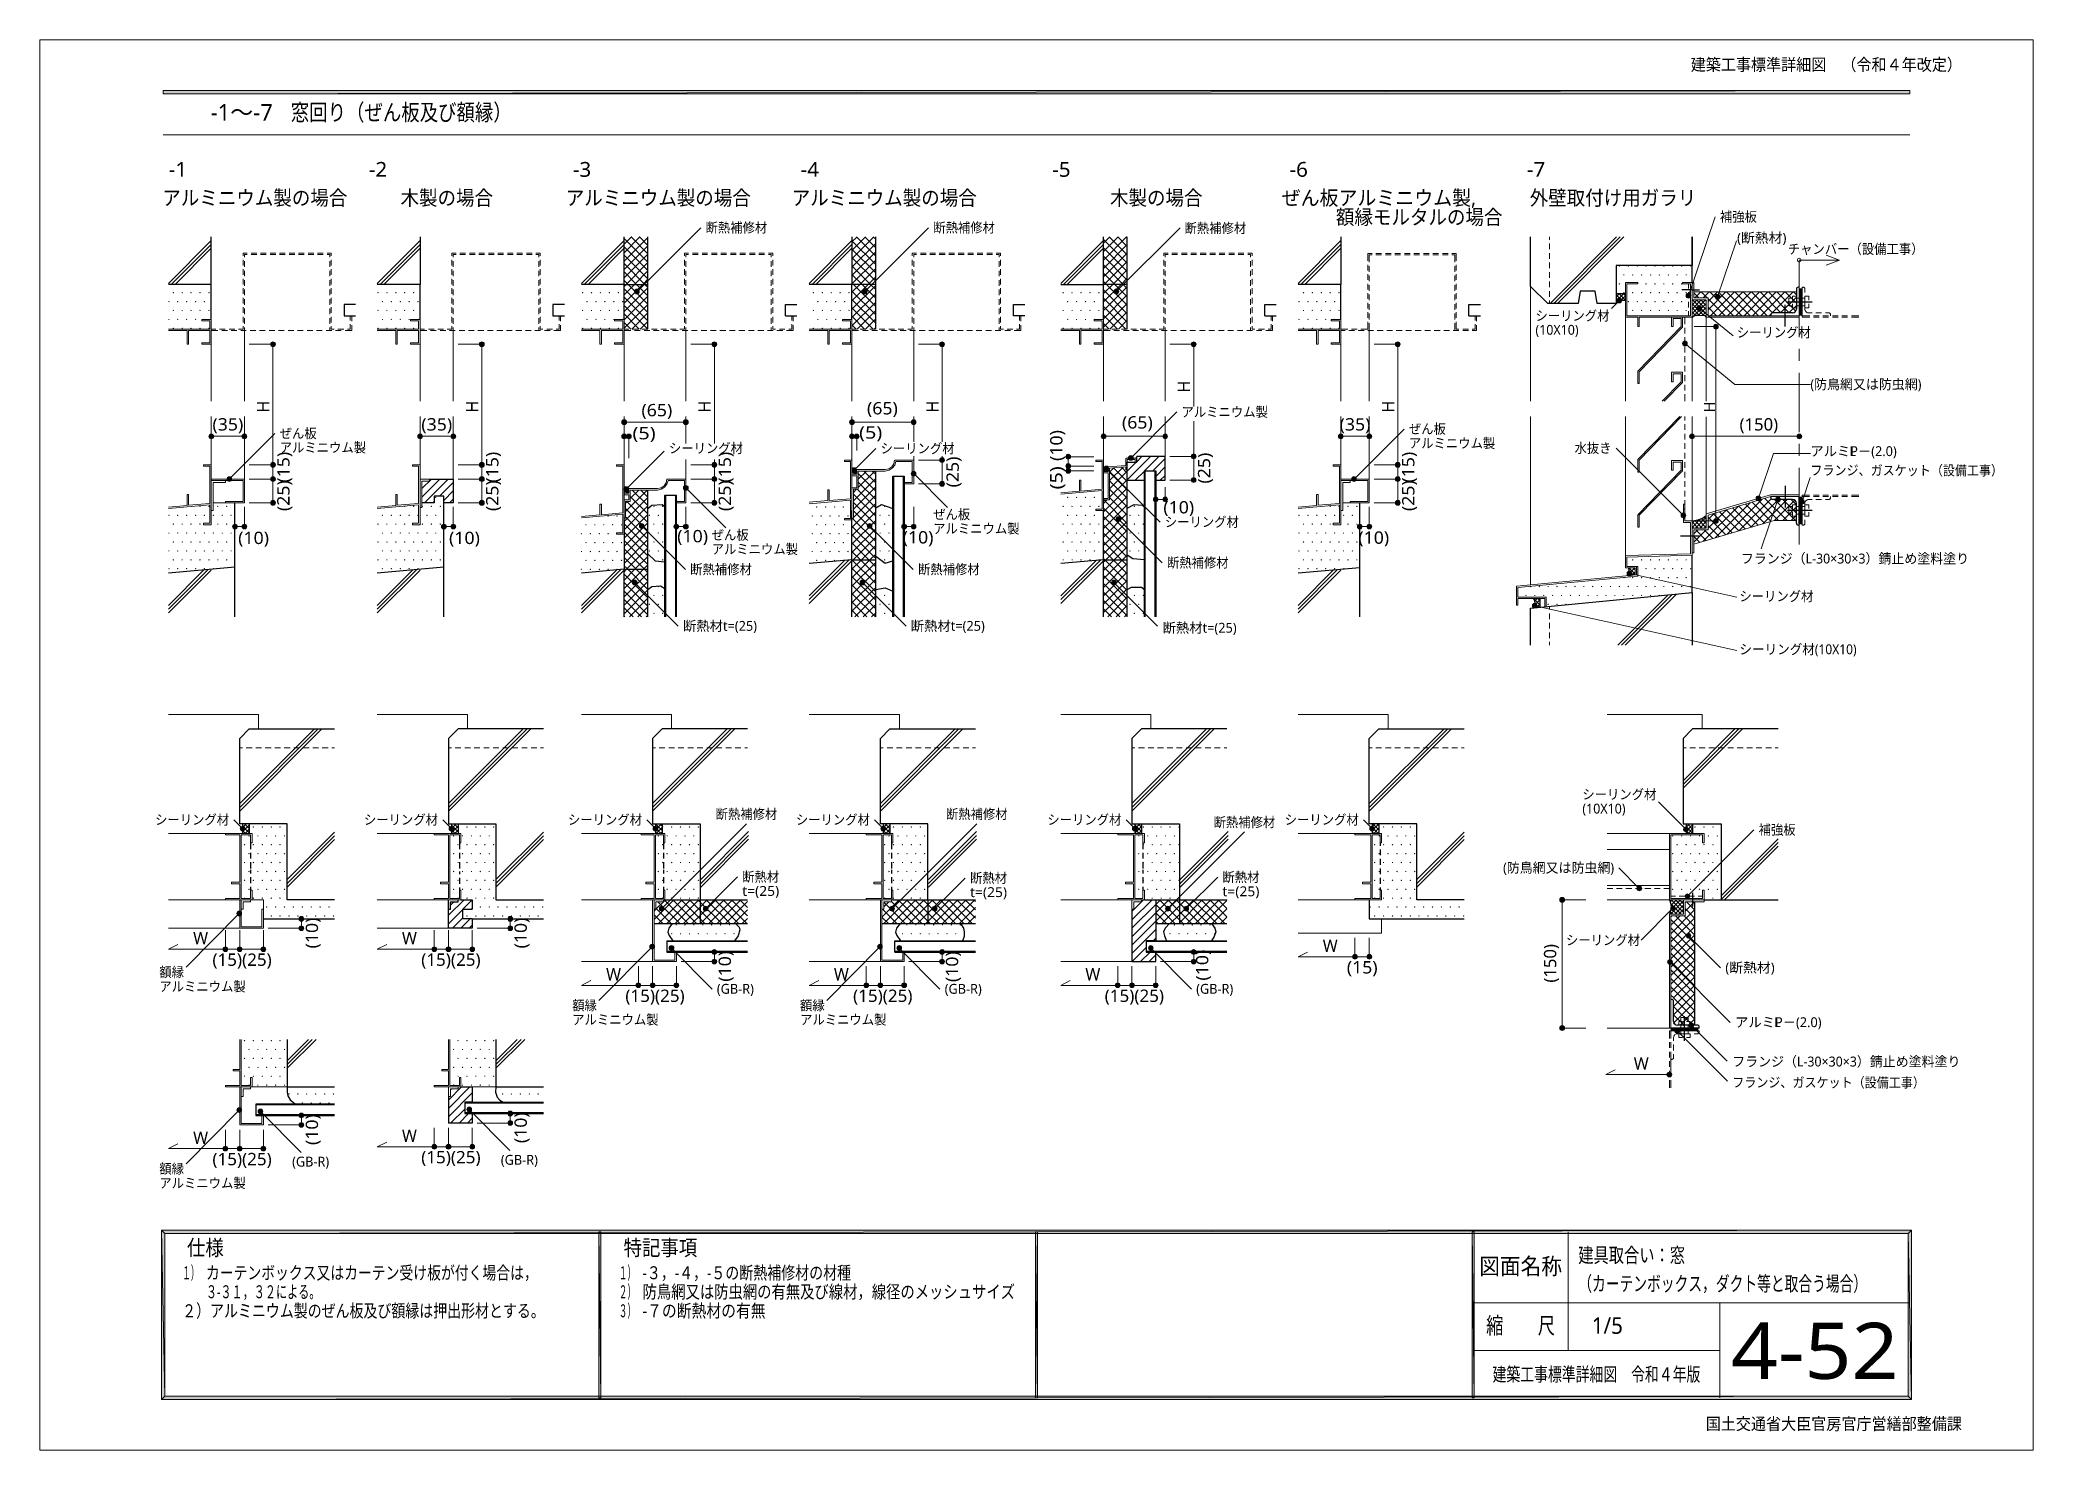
# Model space of a CAD drawing. Header units: millimetres. Extents: x 0 to 420, y 0 to 297.
import ezdxf
from ezdxf.enums import TextEntityAlignment as Align

# ---------------------------------------------------------------- set-up
doc = ezdxf.new("R2010")
doc.units = ezdxf.units.MM
doc.styles.add('kst32b', font='NotoSansJP-Variable.ttf')

msp = doc.modelspace()

# ---------------------------------------------------------------- texts
at = {"style": 'kst32b'}
for s, height, p, p2 in [('建築工事標準詳細図\u3000（令和４年改定）', 2.54, (348.01, 290.49), (405.16, 290.49)), ('-1～-7', 3.491, (36.17, 279.97), (49.26, 279.97)), ('窓回り（ぜん板及び額縁）', 3.4908, (53.06, 279.97), (99.61, 279.97)), ('-1', 3.119, (27.33, 268.14), (31.22, 268.14)), ('-2', 3.119, (69.47, 268.14), (73.37, 268.14)), ('-3', 3.119, (112.46, 268.14), (116.36, 268.14)), ('-4', 3.119, (160.46, 268.14), (164.36, 268.14)), ('-5', 3.119, (213.47, 268.14), (217.36, 268.14)), ('-6', 3.119, (263.46, 268.14), (267.36, 268.14)), ('-7', 3.119, (313.46, 268.14), (317.36, 268.14)), ('アルミニウム製の場合', 3.119, (25.99, 262.15), (64.98, 262.15)), ('木製の場合', 3.119, (76.18, 262.15), (95.67, 262.15)), ('アルミニウム製の場合', 3.119, (111, 262.15), (149.98, 262.15)), ('アルミニウム製の場合', 3.119, (158.6, 262.15), (197.59, 262.15)), ('木製の場合', 3.119, (225.66, 262.15), (245.15, 262.15)), ('ぜん板アルミニウム製,', 3.1187, (261.83, 262.15), (302.76, 262.15)), ('外壁取付け用ガラリ', 3.119, (314.09, 262.15), (349.18, 262.15)), ('額縁モルタルの場合', 3.119, (273.26, 258.09), (308.35, 258.09)), ('補強板', 2.079, (354.16, 258.68), (361.96, 258.68)), ('断熱補修材', 2.079, (140.44, 256.41), (153.44, 256.41)), ('断熱補修材', 2.079, (188.43, 256.41), (201.42, 256.41)), ('断熱補修材', 2.079, (241.36, 256.29), (254.36, 256.29)), ('(断熱材)', 2.079, (357.78, 254.25), (368.18, 254.25)), ('チャンバー（設備工事）', 2.0791, (368.47, 251.9), (397.06, 251.9)), ('シーリング材', 2.079, (315.3, 237.85), (330.89, 237.85)), ('(10X10)', 2.079, (315.3, 234.87), (324.39, 234.87)), ('シーリング材', 2.079, (357.72, 234.32), (373.31, 234.32)), ('(防鳥網又は防虫網)', 2.079, (373.23, 223.41), (396.62, 223.41)), ('(65)', 2.599, (126.94, 217.7), (133.43, 217.7)), ('(65)', 2.599, (174.46, 218.1), (180.95, 218.1)), ('アルミニウム製', 2.079, (240.73, 217.59), (258.92, 217.59)), ('(35)', 2.599, (36.55, 214.71), (43.05, 214.71)), ('ぜん板', 2.079, (50.72, 213.08), (58.51, 213.08)), ('(35)', 2.599, (80.56, 214.71), (87.06, 214.71)), ('(5)', 2.599, (125.05, 212.85), (129.93, 212.85)), ('(5)', 2.599, (172.8, 213), (177.68, 213)), ('(10)', 2.599, (215.65, 208.3), (215.65, 214.8)), ('(65)', 2.599, (228.18, 215.12), (234.67, 215.12)), ('(35)', 2.599, (274.04, 214.71), (280.54, 214.71)), ('ぜん板', 2.079, (288.63, 214.02), (296.43, 214.02)), ('(150)', 2.599, (358.31, 214.71), (366.43, 214.71)), ('(15)', 2.599, (52.79, 203.73), (52.79, 210.23)), ('アルミニウム製', 2.079, (50.72, 210.1), (68.91, 210.1)), ('(15)', 2.599, (96.8, 203.73), (96.8, 210.23)), ('シーリング材', 2.079, (132.74, 209.95), (148.33, 209.95)), ('(15)', 2.599, (145.8, 203.73), (145.8, 210.23)), ('シーリング材', 2.079, (177.31, 209.91), (192.91, 209.91)), ('(15)', 2.599, (289.79, 203.73), (289.79, 210.23)), ('アルミニウム製', 2.079, (288.63, 211.01), (306.82, 211.01)), ('水抜き', 2.079, (323.53, 209.99), (331.33, 209.99)), ('アルミP－(2.0)', 2.079, (373.23, 209.32), (391.42, 209.32)), ('(25)', 2.599, (193.8, 202.73), (193.8, 209.23)), ('(5)', 2.599, (215.65, 202.31), (215.65, 207.18)), ('(25)', 2.599, (246.78, 203.54), (246.78, 210.04)), ('フランジ、ガスケット（設備工事）', 2.0791, (373.23, 205.3), (413.82, 205.25)), ('(25)', 2.599, (52.79, 197.74), (52.79, 204.24)), ('(25)', 2.599, (96.8, 197.74), (96.8, 204.24)), ('(25)', 2.599, (145.8, 197.74), (145.8, 204.24)), ('(25)', 2.599, (289.79, 197.74), (289.79, 204.24)), ('ぜん板', 2.079, (188.4, 196.02), (196.2, 196.02)), ('(10)', 2.599, (236.9, 197.25), (243.39, 197.25)), ('(10)', 2.599, (41.97, 190.8), (48.47, 190.8)), ('(10)', 2.599, (86.4, 190.8), (92.9, 190.8)), ('(10)', 2.599, (134.47, 191.16), (140.97, 191.16)), ('ぜん板', 2.079, (141.73, 191.69), (149.53, 191.69)), ('(10)', 2.599, (181.97, 190.92), (188.47, 190.92)), ('アルミニウム製', 2.079, (188.4, 193.02), (206.6, 193.02)), ('シーリング材', 2.079, (237.21, 194.42), (252.81, 194.42)), ('(10)', 2.599, (277.98, 190.86), (284.48, 190.86)), ('アルミニウム製', 2.079, (141.73, 188.7), (159.92, 188.7)), ('フランジ（L-30×30×3）錆止め塗料塗り', 2.0791, (358.58, 186.71), (406.66, 186.71)), ('断熱補修材', 2.079, (137.2, 184.45), (150.2, 184.45)), ('断熱補修材', 2.079, (185.21, 184.45), (198.2, 184.45)), ('断熱補修材', 2.079, (237.66, 185.86), (250.65, 185.86)), ('シーリング材', 2.079, (358.27, 178.77), (373.86, 178.77)), ('断熱材t=(25)', 2.079, (135.7, 172.53), (151.29, 172.53)), ('断熱材t=(25)', 2.079, (183.68, 172.53), (199.28, 172.53)), ('断熱材t=(25)', 2.079, (236.75, 172.13), (252.34, 172.13)), ('シーリング材(10X10)', 2.0791, (358.27, 167.6), (382.96, 167.6)), ('シーリング材', 2.079, (325.18, 137.05), (340.78, 137.05)), ('断熱補修材', 2.079, (142.56, 132.91), (155.55, 132.91)), ('断熱補修材', 2.079, (191.09, 132.91), (204.09, 132.91)), ('(10X10)', 2.079, (325.18, 134.05), (334.28, 134.05)), ('シーリング材', 2.079, (24.47, 131.72), (40.06, 131.72)), ('シーリング材', 2.079, (68.47, 131.72), (84.07, 131.72)), ('シーリング材', 2.079, (111.46, 131.72), (127.06, 131.72)), ('シーリング材', 2.079, (159.47, 131.72), (175.06, 131.72)), ('シーリング材', 2.079, (212.47, 131.72), (228.06, 131.72)), ('断熱補修材', 2.079, (247.48, 131.19), (260.48, 131.19)), ('シーリング材', 2.079, (262.47, 131.72), (278.06, 131.72)), ('補強板', 2.079, (362.31, 129.6), (370.11, 129.6)), ('断熱材', 2.079, (148.17, 119.7), (155.96, 119.7)), ('断熱材', 2.079, (196.17, 119.46), (203.97, 119.46)), ('断熱材', 2.079, (249.34, 119.63), (257.14, 119.63)), ('(防鳥網又は防虫網)', 2.079, (308.48, 121.6), (331.87, 121.6)), ('t=(25)', 2.079, (148.17, 116.71), (155.96, 116.71)), ('t=(25)', 2.079, (196.17, 116.46), (203.97, 116.46)), ('t=(25)', 2.079, (249.34, 116.63), (257.14, 116.63)), ('(10)', 2.599, (58.8, 105.64), (58.8, 112.14)), ('(10)', 2.599, (102.79, 105.64), (102.79, 112.14)), ('(10)', 2.599, (246.38, 98.87), (246.38, 105.37)), ('(150)', 2.599, (319.68, 98.45), (319.68, 106.57)), ('シーリング材', 2.079, (321.73, 106.36), (337.33, 106.36)), ('額縁', 2.079, (25.36, 99.61), (30.56, 99.61)), ('(15)(25)', 2.599, (36.55, 101.98), (49.04, 101.98)), ('(15)(25)', 2.599, (80.54, 101.98), (93.05, 101.98)), ('(10)', 2.599, (145.8, 98.64), (145.8, 105.13)), ('(10)', 2.599, (193.67, 98.55), (193.67, 105.05)), ('(15)', 2.599, (275.55, 100.37), (282.04, 100.37)), ('(断熱材)', 2.079, (355.3, 100.58), (365.7, 100.58)), ('アルミニウム製', 2.079, (25.36, 96.6), (43.55, 96.6)), ('(15)(25)', 2.599, (123.55, 94.38), (136.04, 94.38)), ('(GB-R)', 2.079, (142.83, 96.1), (150.63, 96.1)), ('(15)(25)', 2.599, (171.53, 94.38), (184.04, 94.38)), ('(GB-R)', 2.079, (190.84, 96.1), (198.64, 96.1)), ('(15)(25)', 2.599, (224.54, 94.38), (237.04, 94.38)), ('(GB-R)', 2.079, (243.82, 96.1), (251.62, 96.1)), ('額縁', 2.079, (112.35, 92.6), (117.55, 92.6)), ('額縁', 2.079, (160.36, 92.6), (165.56, 92.6)), ('アルミニウム製', 2.079, (112.35, 89.62), (130.55, 89.62)), ('アルミニウム製', 2.079, (160.36, 89.62), (178.55, 89.62)), ('アルミP－(2.0)', 2.079, (357.38, 89.07), (375.57, 89.07)), ('フランジ（L-30×30×3）錆止め塗料塗り', 2.0791, (356.76, 80.79), (404.84, 80.79)), ('フランジ、ガスケット（設備工事）', 2.0791, (356.76, 76.41), (397.36, 76.35)), ('(10)', 2.599, (58.8, 64.24), (58.8, 70.74)), ('(10)', 2.599, (102.79, 64.64), (102.79, 71.14)), ('(15)(25)', 2.599, (80.54, 60.39), (93.05, 60.39)), ('額縁', 2.079, (25.36, 58.21), (30.56, 58.21)), ('(15)(25)', 2.599, (36.55, 59.99), (49.04, 59.99)), ('(GB-R)', 2.079, (53.34, 59.71), (61.14, 59.71)), ('(GB-R)', 2.079, (97.32, 60.09), (105.12, 60.09)), ('アルミニウム製', 2.079, (25.36, 55.2), (43.55, 55.2)), ('仕様', 3.273, (31.18, 40.98), (38.94, 40.98)), ('特記事項', 3.273, (123.17, 40.98), (138.69, 40.98)), ('建具取合い：窓', 3.122, (324.32, 39.5), (346.81, 39.5)), ('１）', 2.728, (30.18, 35.98), (33.81, 35.98)), ('カーテンボックス又はカーテン受け板が付く場合は，', 2.7278, (35.18, 35.98), (105.09, 35.98)), ('１）', 2.728, (122.17, 35.98), (125.8, 35.98)), ('-３，-４，-５の断熱補修材の材種', 2.7278, (127.17, 35.98), (171.11, 35.98)), ('図面名称', 3.491, (303.45, 36.98), (320.9, 36.98)), ('３-３１，３２による。', 2.7278, (35.18, 31.98), (59.3, 31.98)), ('２）', 2.728, (122.17, 31.98), (125.8, 31.98)), ('防鳥網又は防虫網の有無及び線材，線径のメッシュサイズ', 2.7278, (127.17, 31.98), (205.65, 31.98)), ('（カーテンボックス，ダクト等と取合う場合）', 3.1219, (324.32, 33.49), (385.18, 33.49)), ('２）アルミニウム製のぜん板及び額縁は押出形材とする。', 2.7278, (30.18, 27.98), (106.57, 27.98)), ('３）', 2.728, (122.17, 27.98), (125.8, 27.98)), ('-７の断熱材の有無', 2.728, (127.17, 27.98), (153.1, 27.98)), ('縮\u3000\u3000尺', 3.491, (304.91, 24.49), (319.43, 24.49)), ('1/5', 3.491, (327.17, 24.49), (333.72, 24.49)), ('4-52', 11.831, (356.51, 14.99), (391.8, 14.99)), ('建築工事標準詳細図\u3000令和４年版', 2.919, (306.26, 14.5), (350.04, 14.5)), ('国土交通省大臣官房官庁営繕部整備課', 2.54, (351.18, 4.27), (405.16, 4.27))]:
    msp.add_text(s, height=height, dxfattribs=at).set_placement(p, p2, align=Align.FIT)
for height, p in [(2.6, (242.55, 222.67)), (2.6, (48.56, 218.46)), (2.6, (92.56, 218.46)), (2.6, (141.54, 218.46)), (2.6, (189.55, 218.46)), (2.6, (285.54, 218.46)), (2.32, (353.12, 218.55))]:
    msp.add_text('H', height=height, rotation=90, dxfattribs=at).set_placement(p)
for s, height, p in [('L', 2.08, (381.42, 209.32)), ('W', 2.6, (32.49, 106.49)), ('W', 2.6, (76.48, 106.49)), ('W', 2.6, (270.49, 104.88)), ('W', 2.6, (119.49, 98.89)), ('W', 2.6, (167.49, 98.89)), ('W', 2.6, (220.47, 98.89)), ('L', 2.08, (365.57, 89.07)), ('W', 2.6, (336.02, 80.09)), ('W', 2.6, (76.48, 64.88)), ('W', 2.6, (32.49, 64.47))]:
    msp.add_text(s, height=height, dxfattribs=at).set_placement(p)

# ---------------------------------------------------------------- hatches: boundary and pattern name
h = msp.add_hatch(color=7)
h.paths.add_polyline_path([(394.17, 285.62), (394.17, 286.32), (26.18, 285.62), (394.17, 285.62)])
h.paths.add_polyline_path([(394.17, 286.32), (26.18, 285.62), (26.18, 286.32), (394.17, 286.32)])
for points in [[(332.99, 249.41), (332.97, 249.39), (332.95, 249.36), (332.97, 249.34), (332.99, 249.32), (333.02, 249.34), (333.04, 249.36), (333.02, 249.39), (332.99, 249.41)], [(334.86, 249.41), (334.84, 249.39), (334.81, 249.36), (334.84, 249.34), (334.86, 249.32), (334.88, 249.34), (334.9, 249.36), (334.88, 249.39), (334.86, 249.41)], [(336.74, 249.41), (336.72, 249.39), (336.7, 249.36), (336.72, 249.34), (336.74, 249.32), (336.76, 249.34), (336.78, 249.36), (336.76, 249.39), (336.74, 249.41)], [(338.6, 249.41), (338.58, 249.39), (338.56, 249.36), (338.58, 249.34), (338.6, 249.32), (338.62, 249.34), (338.65, 249.36), (338.62, 249.39), (338.6, 249.41)], [(340.49, 249.41), (340.47, 249.39), (340.44, 249.36), (340.47, 249.34), (340.49, 249.32), (340.51, 249.34), (340.53, 249.36), (340.51, 249.39), (340.49, 249.41)], [(342.35, 249.41), (342.33, 249.39), (342.31, 249.36), (342.33, 249.34), (342.35, 249.32), (342.37, 249.34), (342.39, 249.36), (342.37, 249.39), (342.35, 249.41)], [(344.23, 249.41), (344.21, 249.39), (344.19, 249.36), (344.21, 249.34), (344.23, 249.32), (344.25, 249.34), (344.28, 249.36), (344.25, 249.39), (344.23, 249.41)], [(346.12, 249.41), (346.1, 249.39), (346.07, 249.36), (346.1, 249.34), (346.12, 249.32), (346.14, 249.34), (346.16, 249.36), (346.14, 249.39), (346.12, 249.41)], [(347.98, 249.41), (347.96, 249.39), (347.94, 249.36), (347.96, 249.34), (347.98, 249.32), (348, 249.34), (348.02, 249.36), (348, 249.39), (347.98, 249.41)], [(28.3, 243.78), (28.28, 243.76), (28.26, 243.73), (28.28, 243.71), (28.3, 243.69), (28.32, 243.71), (28.34, 243.73), (28.32, 243.76), (28.3, 243.78)], [(30.18, 243.78), (30.16, 243.76), (30.14, 243.73), (30.16, 243.71), (30.18, 243.69), (30.2, 243.71), (30.23, 243.73), (30.2, 243.76), (30.18, 243.78)], [(32.05, 243.78), (32.03, 243.76), (32, 243.73), (32.03, 243.71), (32.05, 243.69), (32.07, 243.71), (32.09, 243.73), (32.07, 243.76), (32.05, 243.78)], [(33.93, 243.78), (33.91, 243.76), (33.89, 243.73), (33.91, 243.71), (33.93, 243.69), (33.95, 243.71), (33.97, 243.73), (33.95, 243.76), (33.93, 243.78)], [(35.81, 243.78), (35.79, 243.76), (35.77, 243.73), (35.79, 243.71), (35.81, 243.69), (35.84, 243.71), (35.86, 243.73), (35.84, 243.76), (35.81, 243.78)], [(71.44, 243.78), (71.42, 243.76), (71.4, 243.73), (71.42, 243.71), (71.44, 243.69), (71.46, 243.71), (71.48, 243.73), (71.46, 243.76), (71.44, 243.78)], [(73.3, 243.78), (73.28, 243.76), (73.26, 243.73), (73.28, 243.71), (73.3, 243.69), (73.32, 243.71), (73.34, 243.73), (73.32, 243.76), (73.3, 243.78)], [(75.18, 243.78), (75.16, 243.76), (75.14, 243.73), (75.16, 243.71), (75.18, 243.69), (75.21, 243.71), (75.23, 243.73), (75.21, 243.76), (75.18, 243.78)], [(77.05, 243.78), (77.03, 243.76), (77, 243.73), (77.03, 243.71), (77.05, 243.69), (77.07, 243.71), (77.09, 243.73), (77.07, 243.76), (77.05, 243.78)], [(78.93, 243.78), (78.91, 243.76), (78.89, 243.73), (78.91, 243.71), (78.93, 243.69), (78.95, 243.71), (78.97, 243.73), (78.95, 243.76), (78.93, 243.78)], [(114.55, 243.78), (114.53, 243.76), (114.51, 243.73), (114.53, 243.71), (114.55, 243.69), (114.58, 243.71), (114.6, 243.73), (114.58, 243.76), (114.55, 243.78)], [(116.42, 243.78), (116.4, 243.76), (116.37, 243.73), (116.4, 243.71), (116.42, 243.69), (116.44, 243.71), (116.46, 243.73), (116.44, 243.76), (116.42, 243.78)], [(118.3, 243.78), (118.28, 243.76), (118.26, 243.73), (118.28, 243.71), (118.3, 243.69), (118.32, 243.71), (118.34, 243.73), (118.32, 243.76), (118.3, 243.78)], [(120.18, 243.78), (120.16, 243.76), (120.14, 243.73), (120.16, 243.71), (120.18, 243.69), (120.21, 243.71), (120.23, 243.73), (120.21, 243.76), (120.18, 243.78)], [(122.05, 243.78), (122.03, 243.76), (122, 243.73), (122.03, 243.71), (122.05, 243.69), (122.07, 243.71), (122.09, 243.73), (122.07, 243.76), (122.05, 243.78)], [(126.2, 244.45), (126.01, 244.47), (126.01, 243.99), (126.2, 244.45)], [(163.17, 243.78), (163.15, 243.76), (163.13, 243.73), (163.15, 243.71), (163.17, 243.69), (163.2, 243.71), (163.22, 243.73), (163.2, 243.76), (163.17, 243.78)], [(165.06, 243.78), (165.04, 243.76), (165.02, 243.73), (165.04, 243.71), (165.06, 243.69), (165.08, 243.71), (165.1, 243.73), (165.08, 243.76), (165.06, 243.78)], [(166.92, 243.78), (166.9, 243.76), (166.88, 243.73), (166.9, 243.71), (166.92, 243.69), (166.94, 243.71), (166.96, 243.73), (166.94, 243.76), (166.92, 243.78)], [(168.8, 243.78), (168.78, 243.76), (168.76, 243.73), (168.78, 243.71), (168.8, 243.69), (168.83, 243.71), (168.85, 243.73), (168.83, 243.76), (168.8, 243.78)], [(170.67, 243.78), (170.65, 243.76), (170.62, 243.73), (170.65, 243.71), (170.67, 243.69), (170.69, 243.71), (170.71, 243.73), (170.69, 243.76), (170.67, 243.78)], [(174.2, 244.45), (174.01, 244.47), (174.01, 243.99), (174.2, 244.45)], [(215.79, 243.78), (215.77, 243.76), (215.75, 243.73), (215.77, 243.71), (215.79, 243.69), (215.82, 243.71), (215.84, 243.73), (215.82, 243.76), (215.79, 243.78)], [(217.68, 243.78), (217.66, 243.76), (217.64, 243.73), (217.66, 243.71), (217.68, 243.69), (217.7, 243.71), (217.72, 243.73), (217.7, 243.76), (217.68, 243.78)], [(219.54, 243.78), (219.52, 243.76), (219.5, 243.73), (219.52, 243.71), (219.54, 243.69), (219.56, 243.71), (219.58, 243.73), (219.56, 243.76), (219.54, 243.78)], [(221.42, 243.78), (221.4, 243.76), (221.38, 243.73), (221.4, 243.71), (221.42, 243.69), (221.45, 243.71), (221.47, 243.73), (221.45, 243.76), (221.42, 243.78)], [(223.31, 243.78), (223.29, 243.76), (223.27, 243.73), (223.29, 243.71), (223.31, 243.69), (223.33, 243.71), (223.35, 243.73), (223.33, 243.76), (223.31, 243.78)], [(227.18, 244.45), (226.99, 244.47), (226.99, 243.99), (227.18, 244.45)], [(266.42, 243.78), (266.4, 243.76), (266.38, 243.73), (266.4, 243.71), (266.42, 243.69), (266.45, 243.71), (266.47, 243.73), (266.45, 243.76), (266.42, 243.78)], [(268.29, 243.78), (268.27, 243.76), (268.25, 243.73), (268.27, 243.71), (268.29, 243.69), (268.31, 243.71), (268.33, 243.73), (268.31, 243.76), (268.29, 243.78)], [(270.17, 243.78), (270.15, 243.76), (270.13, 243.73), (270.15, 243.71), (270.17, 243.69), (270.19, 243.71), (270.21, 243.73), (270.19, 243.76), (270.17, 243.78)], [(272.06, 243.78), (272.03, 243.76), (272.01, 243.73), (272.03, 243.71), (272.06, 243.69), (272.08, 243.71), (272.1, 243.73), (272.08, 243.76), (272.06, 243.78)], [(273.92, 243.78), (273.9, 243.76), (273.88, 243.73), (273.9, 243.71), (273.92, 243.69), (273.94, 243.71), (273.96, 243.73), (273.94, 243.76), (273.92, 243.78)], [(332.99, 245.64), (332.97, 245.62), (332.95, 245.6), (332.97, 245.58), (332.99, 245.55), (333.02, 245.58), (333.04, 245.6), (333.02, 245.62), (332.99, 245.64)], [(333.93, 247.52), (333.9, 247.5), (333.88, 247.48), (333.9, 247.46), (333.93, 247.44), (333.95, 247.46), (333.97, 247.48), (333.95, 247.5), (333.93, 247.52)], [(333.93, 243.78), (333.9, 243.76), (333.88, 243.73), (333.9, 243.71), (333.93, 243.69), (333.95, 243.71), (333.97, 243.73), (333.95, 243.76), (333.93, 243.78)], [(335.79, 247.52), (335.77, 247.5), (335.75, 247.48), (335.77, 247.46), (335.79, 247.44), (335.81, 247.46), (335.83, 247.48), (335.81, 247.5), (335.79, 247.52)], [(335.79, 243.78), (335.77, 243.76), (335.75, 243.73), (335.77, 243.71), (335.79, 243.69), (335.81, 243.71), (335.83, 243.73), (335.81, 243.76), (335.79, 243.78)], [(337.67, 247.52), (337.65, 247.5), (337.63, 247.48), (337.65, 247.46), (337.67, 247.44), (337.69, 247.46), (337.71, 247.48), (337.69, 247.5), (337.67, 247.52)], [(337.67, 243.78), (337.65, 243.76), (337.63, 243.73), (337.65, 243.71), (337.67, 243.69), (337.69, 243.71), (337.71, 243.73), (337.69, 243.76), (337.67, 243.78)], [(338.6, 245.64), (338.58, 245.62), (338.56, 245.6), (338.58, 245.58), (338.6, 245.55), (338.62, 245.58), (338.65, 245.6), (338.62, 245.62), (338.6, 245.64)], [(339.56, 247.52), (339.53, 247.5), (339.51, 247.48), (339.53, 247.46), (339.56, 247.44), (339.58, 247.46), (339.6, 247.48), (339.58, 247.5), (339.56, 247.52)], [(339.56, 243.78), (339.53, 243.76), (339.51, 243.73), (339.53, 243.71), (339.56, 243.69), (339.58, 243.71), (339.6, 243.73), (339.58, 243.76), (339.56, 243.78)], [(340.49, 245.64), (340.47, 245.62), (340.44, 245.6), (340.47, 245.58), (340.49, 245.55), (340.51, 245.58), (340.53, 245.6), (340.51, 245.62), (340.49, 245.64)], [(341.42, 247.52), (341.4, 247.5), (341.38, 247.48), (341.4, 247.46), (341.42, 247.44), (341.44, 247.46), (341.46, 247.48), (341.44, 247.5), (341.42, 247.52)], [(341.42, 243.78), (341.4, 243.76), (341.38, 243.73), (341.4, 243.71), (341.42, 243.69), (341.44, 243.71), (341.46, 243.73), (341.44, 243.76), (341.42, 243.78)], [(342.35, 245.64), (342.33, 245.62), (342.31, 245.6), (342.33, 245.58), (342.35, 245.55), (342.37, 245.58), (342.39, 245.6), (342.37, 245.62), (342.35, 245.64)], [(343.3, 247.52), (343.28, 247.5), (343.26, 247.48), (343.28, 247.46), (343.3, 247.44), (343.32, 247.46), (343.34, 247.48), (343.32, 247.5), (343.3, 247.52)], [(343.3, 243.78), (343.28, 243.76), (343.26, 243.73), (343.28, 243.71), (343.3, 243.69), (343.32, 243.71), (343.34, 243.73), (343.32, 243.76), (343.3, 243.78)], [(344.23, 245.64), (344.21, 245.62), (344.19, 245.6), (344.21, 245.58), (344.23, 245.55), (344.25, 245.58), (344.28, 245.6), (344.25, 245.62), (344.23, 245.64)], [(345.16, 247.52), (345.14, 247.5), (345.12, 247.48), (345.14, 247.46), (345.16, 247.44), (345.19, 247.46), (345.21, 247.48), (345.19, 247.5), (345.16, 247.52)], [(345.16, 243.78), (345.14, 243.76), (345.12, 243.73), (345.14, 243.71), (345.16, 243.69), (345.19, 243.71), (345.21, 243.73), (345.19, 243.76), (345.16, 243.78)], [(346.12, 245.64), (346.1, 245.62), (346.07, 245.6), (346.1, 245.58), (346.12, 245.55), (346.14, 245.58), (346.16, 245.6), (346.14, 245.62), (346.12, 245.64)], [(347.05, 247.52), (347.03, 247.5), (347.01, 247.48), (347.03, 247.46), (347.05, 247.44), (347.07, 247.46), (347.09, 247.48), (347.07, 247.5), (347.05, 247.52)], [(347.05, 243.78), (347.03, 243.76), (347.01, 243.73), (347.03, 243.71), (347.05, 243.69), (347.07, 243.71), (347.09, 243.73), (347.07, 243.76), (347.05, 243.78)], [(347.73, 243.56), (347.54, 243.59), (347.54, 243.1), (347.73, 243.56)], [(370.88, 244.56), (371.5, 244.56), (371.5, 241.77), (370.88, 244.56)], [(27.37, 241.89), (27.35, 241.87), (27.33, 241.85), (27.35, 241.83), (27.37, 241.81), (27.39, 241.83), (27.41, 241.85), (27.39, 241.87), (27.37, 241.89)], [(28.3, 240.03), (28.28, 240.01), (28.26, 239.99), (28.28, 239.97), (28.3, 239.95), (28.32, 239.97), (28.34, 239.99), (28.32, 240.01), (28.3, 240.03)], [(29.23, 241.89), (29.21, 241.87), (29.19, 241.85), (29.21, 241.83), (29.23, 241.81), (29.25, 241.83), (29.27, 241.85), (29.25, 241.87), (29.23, 241.89)], [(30.18, 240.03), (30.16, 240.01), (30.14, 239.99), (30.16, 239.97), (30.18, 239.95), (30.2, 239.97), (30.23, 239.99), (30.2, 240.01), (30.18, 240.03)], [(31.12, 241.89), (31.09, 241.87), (31.07, 241.85), (31.09, 241.83), (31.12, 241.81), (31.14, 241.83), (31.16, 241.85), (31.14, 241.87), (31.12, 241.89)], [(32.05, 240.03), (32.03, 240.01), (32, 239.99), (32.03, 239.97), (32.05, 239.95), (32.07, 239.97), (32.09, 239.99), (32.07, 240.01), (32.05, 240.03)], [(33, 241.89), (32.98, 241.87), (32.96, 241.85), (32.98, 241.83), (33, 241.81), (33.02, 241.83), (33.04, 241.85), (33.02, 241.87), (33, 241.89)], [(33.93, 240.03), (33.91, 240.01), (33.89, 239.99), (33.91, 239.97), (33.93, 239.95), (33.95, 239.97), (33.97, 239.99), (33.95, 240.01), (33.93, 240.03)], [(34.86, 241.89), (34.84, 241.87), (34.82, 241.85), (34.84, 241.83), (34.86, 241.81), (34.88, 241.83), (34.9, 241.85), (34.88, 241.87), (34.86, 241.89)], [(35.81, 240.03), (35.79, 240.01), (35.77, 239.99), (35.79, 239.97), (35.81, 239.95), (35.84, 239.97), (35.86, 239.99), (35.84, 240.01), (35.81, 240.03)], [(71.44, 240.03), (71.42, 240.01), (71.4, 239.99), (71.42, 239.97), (71.44, 239.95), (71.46, 239.97), (71.48, 239.99), (71.46, 240.01), (71.44, 240.03)], [(72.37, 241.89), (72.35, 241.87), (72.33, 241.85), (72.35, 241.83), (72.37, 241.81), (72.39, 241.83), (72.41, 241.85), (72.39, 241.87), (72.37, 241.89)], [(73.3, 240.03), (73.28, 240.01), (73.26, 239.99), (73.28, 239.97), (73.3, 239.95), (73.32, 239.97), (73.34, 239.99), (73.32, 240.01), (73.3, 240.03)], [(74.23, 241.89), (74.21, 241.87), (74.19, 241.85), (74.21, 241.83), (74.23, 241.81), (74.25, 241.83), (74.27, 241.85), (74.25, 241.87), (74.23, 241.89)], [(75.18, 240.03), (75.16, 240.01), (75.14, 239.99), (75.16, 239.97), (75.18, 239.95), (75.21, 239.97), (75.23, 239.99), (75.21, 240.01), (75.18, 240.03)], [(76.12, 241.89), (76.09, 241.87), (76.07, 241.85), (76.09, 241.83), (76.12, 241.81), (76.14, 241.83), (76.16, 241.85), (76.14, 241.87), (76.12, 241.89)], [(77.05, 240.03), (77.03, 240.01), (77, 239.99), (77.03, 239.97), (77.05, 239.95), (77.07, 239.97), (77.09, 239.99), (77.07, 240.01), (77.05, 240.03)], [(78, 241.89), (77.98, 241.87), (77.96, 241.85), (77.98, 241.83), (78, 241.81), (78.02, 241.83), (78.04, 241.85), (78.02, 241.87), (78, 241.89)], [(78.93, 240.03), (78.91, 240.01), (78.89, 239.99), (78.91, 239.97), (78.93, 239.95), (78.95, 239.97), (78.97, 239.99), (78.95, 240.01), (78.93, 240.03)], [(79.86, 241.89), (79.84, 241.87), (79.82, 241.85), (79.84, 241.83), (79.86, 241.81), (79.88, 241.83), (79.9, 241.85), (79.88, 241.87), (79.86, 241.89)], [(114.55, 240.03), (114.53, 240.01), (114.51, 239.99), (114.53, 239.97), (114.55, 239.95), (114.58, 239.97), (114.6, 239.99), (114.58, 240.01), (114.55, 240.03)], [(115.49, 241.89), (115.46, 241.87), (115.44, 241.85), (115.46, 241.83), (115.49, 241.81), (115.51, 241.83), (115.53, 241.85), (115.51, 241.87), (115.49, 241.89)], [(116.42, 240.03), (116.4, 240.01), (116.37, 239.99), (116.4, 239.97), (116.42, 239.95), (116.44, 239.97), (116.46, 239.99), (116.44, 240.01), (116.42, 240.03)], [(117.37, 241.89), (117.35, 241.87), (117.33, 241.85), (117.35, 241.83), (117.37, 241.81), (117.39, 241.83), (117.41, 241.85), (117.39, 241.87), (117.37, 241.89)], [(118.3, 240.03), (118.28, 240.01), (118.26, 239.99), (118.28, 239.97), (118.3, 239.95), (118.32, 239.97), (118.34, 239.99), (118.32, 240.01), (118.3, 240.03)], [(119.23, 241.89), (119.21, 241.87), (119.19, 241.85), (119.21, 241.83), (119.23, 241.81), (119.25, 241.83), (119.27, 241.85), (119.25, 241.87), (119.23, 241.89)], [(120.18, 240.03), (120.16, 240.01), (120.14, 239.99), (120.16, 239.97), (120.18, 239.95), (120.21, 239.97), (120.23, 239.99), (120.21, 240.01), (120.18, 240.03)], [(121.12, 241.89), (121.09, 241.87), (121.07, 241.85), (121.09, 241.83), (121.12, 241.81), (121.14, 241.83), (121.16, 241.85), (121.14, 241.87), (121.12, 241.89)], [(122.05, 240.03), (122.03, 240.01), (122, 239.99), (122.03, 239.97), (122.05, 239.95), (122.07, 239.97), (122.09, 239.99), (122.07, 240.01), (122.05, 240.03)], [(123, 241.89), (122.98, 241.87), (122.96, 241.85), (122.98, 241.83), (123, 241.81), (123.02, 241.83), (123.04, 241.85), (123.02, 241.87), (123, 241.89)], [(163.17, 240.03), (163.15, 240.01), (163.13, 239.99), (163.15, 239.97), (163.17, 239.95), (163.2, 239.97), (163.22, 239.99), (163.2, 240.01), (163.17, 240.03)], [(164.11, 241.89), (164.08, 241.87), (164.06, 241.85), (164.08, 241.83), (164.11, 241.81), (164.13, 241.83), (164.15, 241.85), (164.13, 241.87), (164.11, 241.89)], [(165.06, 240.03), (165.04, 240.01), (165.02, 239.99), (165.04, 239.97), (165.06, 239.95), (165.08, 239.97), (165.1, 239.99), (165.08, 240.01), (165.06, 240.03)], [(165.99, 241.89), (165.97, 241.87), (165.95, 241.85), (165.97, 241.83), (165.99, 241.81), (166.01, 241.83), (166.03, 241.85), (166.01, 241.87), (165.99, 241.89)], [(166.92, 240.03), (166.9, 240.01), (166.88, 239.99), (166.9, 239.97), (166.92, 239.95), (166.94, 239.97), (166.96, 239.99), (166.94, 240.01), (166.92, 240.03)], [(167.87, 241.89), (167.85, 241.87), (167.83, 241.85), (167.85, 241.83), (167.87, 241.81), (167.89, 241.83), (167.92, 241.85), (167.89, 241.87), (167.87, 241.89)], [(168.8, 240.03), (168.78, 240.01), (168.76, 239.99), (168.78, 239.97), (168.8, 239.95), (168.83, 239.97), (168.85, 239.99), (168.83, 240.01), (168.8, 240.03)], [(169.74, 241.89), (169.71, 241.87), (169.69, 241.85), (169.71, 241.83), (169.74, 241.81), (169.76, 241.83), (169.78, 241.85), (169.76, 241.87), (169.74, 241.89)], [(170.67, 240.03), (170.65, 240.01), (170.62, 239.99), (170.65, 239.97), (170.67, 239.95), (170.69, 239.97), (170.71, 239.99), (170.69, 240.01), (170.67, 240.03)], [(215.79, 240.03), (215.77, 240.01), (215.75, 239.99), (215.77, 239.97), (215.79, 239.95), (215.82, 239.97), (215.84, 239.99), (215.82, 240.01), (215.79, 240.03)], [(216.75, 241.89), (216.73, 241.87), (216.7, 241.85), (216.73, 241.83), (216.75, 241.81), (216.77, 241.83), (216.79, 241.85), (216.77, 241.87), (216.75, 241.89)], [(217.68, 240.03), (217.66, 240.01), (217.64, 239.99), (217.66, 239.97), (217.68, 239.95), (217.7, 239.97), (217.72, 239.99), (217.7, 240.01), (217.68, 240.03)], [(218.61, 241.89), (218.59, 241.87), (218.57, 241.85), (218.59, 241.83), (218.61, 241.81), (218.63, 241.83), (218.65, 241.85), (218.63, 241.87), (218.61, 241.89)], [(219.54, 240.03), (219.52, 240.01), (219.5, 239.99), (219.52, 239.97), (219.54, 239.95), (219.56, 239.97), (219.58, 239.99), (219.56, 240.01), (219.54, 240.03)], [(220.49, 241.89), (220.47, 241.87), (220.45, 241.85), (220.47, 241.83), (220.49, 241.81), (220.51, 241.83), (220.54, 241.85), (220.51, 241.87), (220.49, 241.89)], [(221.42, 240.03), (221.4, 240.01), (221.38, 239.99), (221.4, 239.97), (221.42, 239.95), (221.45, 239.97), (221.47, 239.99), (221.45, 240.01), (221.42, 240.03)], [(222.36, 241.89), (222.33, 241.87), (222.31, 241.85), (222.33, 241.83), (222.36, 241.81), (222.38, 241.83), (222.4, 241.85), (222.38, 241.87), (222.36, 241.89)], [(223.31, 240.03), (223.29, 240.01), (223.27, 239.99), (223.29, 239.97), (223.31, 239.95), (223.33, 239.97), (223.35, 239.99), (223.33, 240.01), (223.31, 240.03)], [(224.24, 241.89), (224.22, 241.87), (224.2, 241.85), (224.22, 241.83), (224.24, 241.81), (224.26, 241.83), (224.28, 241.85), (224.26, 241.87), (224.24, 241.89)], [(265.49, 241.89), (265.47, 241.87), (265.45, 241.85), (265.47, 241.83), (265.49, 241.81), (265.51, 241.83), (265.54, 241.85), (265.51, 241.87), (265.49, 241.89)], [(266.42, 240.03), (266.4, 240.01), (266.38, 239.99), (266.4, 239.97), (266.42, 239.95), (266.45, 239.97), (266.47, 239.99), (266.45, 240.01), (266.42, 240.03)], [(267.36, 241.89), (267.34, 241.87), (267.31, 241.85), (267.34, 241.83), (267.36, 241.81), (267.38, 241.83), (267.4, 241.85), (267.38, 241.87), (267.36, 241.89)], [(268.29, 240.03), (268.27, 240.01), (268.25, 239.99), (268.27, 239.97), (268.29, 239.95), (268.31, 239.97), (268.33, 239.99), (268.31, 240.01), (268.29, 240.03)], [(269.24, 241.89), (269.22, 241.87), (269.2, 241.85), (269.22, 241.83), (269.24, 241.81), (269.26, 241.83), (269.28, 241.85), (269.26, 241.87), (269.24, 241.89)], [(270.17, 240.03), (270.15, 240.01), (270.13, 239.99), (270.15, 239.97), (270.17, 239.95), (270.19, 239.97), (270.21, 239.99), (270.19, 240.01), (270.17, 240.03)], [(271.1, 241.89), (271.08, 241.87), (271.06, 241.85), (271.08, 241.83), (271.1, 241.81), (271.12, 241.83), (271.14, 241.85), (271.12, 241.87), (271.1, 241.89)], [(272.06, 240.03), (272.03, 240.01), (272.01, 239.99), (272.03, 239.97), (272.06, 239.95), (272.08, 239.97), (272.1, 239.99), (272.08, 240.01), (272.06, 240.03)], [(272.99, 241.89), (272.97, 241.87), (272.94, 241.85), (272.97, 241.83), (272.99, 241.81), (273.01, 241.83), (273.03, 241.85), (273.01, 241.87), (272.99, 241.89)], [(273.92, 240.03), (273.9, 240.01), (273.88, 239.99), (273.9, 239.97), (273.92, 239.95), (273.94, 239.97), (273.96, 239.99), (273.94, 240.01), (273.92, 240.03)], [(333.18, 242.55), (332.99, 242.57), (332.99, 242.08), (333.18, 242.55)], [(334.86, 241.89), (334.84, 241.87), (334.81, 241.85), (334.84, 241.83), (334.86, 241.81), (334.88, 241.83), (334.9, 241.85), (334.88, 241.87), (334.86, 241.89)], [(335.79, 240.03), (335.77, 240.01), (335.75, 239.99), (335.77, 239.97), (335.79, 239.95), (335.81, 239.97), (335.83, 239.99), (335.81, 240.01), (335.79, 240.03)], [(336.74, 241.89), (336.72, 241.87), (336.7, 241.85), (336.72, 241.83), (336.74, 241.81), (336.76, 241.83), (336.78, 241.85), (336.76, 241.87), (336.74, 241.89)], [(337.67, 240.03), (337.65, 240.01), (337.63, 239.99), (337.65, 239.97), (337.67, 239.95), (337.69, 239.97), (337.71, 239.99), (337.69, 240.01), (337.67, 240.03)], [(338.6, 241.89), (338.58, 241.87), (338.56, 241.85), (338.58, 241.83), (338.6, 241.81), (338.62, 241.83), (338.65, 241.85), (338.62, 241.87), (338.6, 241.89)], [(339.56, 240.03), (339.53, 240.01), (339.51, 239.99), (339.53, 239.97), (339.56, 239.95), (339.58, 239.97), (339.6, 239.99), (339.58, 240.01), (339.56, 240.03)], [(340.49, 241.89), (340.47, 241.87), (340.44, 241.85), (340.47, 241.83), (340.49, 241.81), (340.51, 241.83), (340.53, 241.85), (340.51, 241.87), (340.49, 241.89)], [(341.42, 240.03), (341.4, 240.01), (341.38, 239.99), (341.4, 239.97), (341.42, 239.95), (341.44, 239.97), (341.46, 239.99), (341.44, 240.01), (341.42, 240.03)], [(342.35, 241.89), (342.33, 241.87), (342.31, 241.85), (342.33, 241.83), (342.35, 241.81), (342.37, 241.83), (342.39, 241.85), (342.37, 241.87), (342.35, 241.89)], [(343.3, 240.03), (343.28, 240.01), (343.26, 239.99), (343.28, 239.97), (343.3, 239.95), (343.32, 239.97), (343.34, 239.99), (343.32, 240.01), (343.3, 240.03)], [(344.23, 241.89), (344.21, 241.87), (344.19, 241.85), (344.21, 241.83), (344.23, 241.81), (344.25, 241.83), (344.28, 241.85), (344.25, 241.87), (344.23, 241.89)], [(345.16, 240.03), (345.14, 240.01), (345.12, 239.99), (345.14, 239.97), (345.16, 239.95), (345.19, 239.97), (345.21, 239.99), (345.19, 240.01), (345.16, 240.03)], [(346.12, 241.89), (346.1, 241.87), (346.07, 241.85), (346.1, 241.83), (346.12, 241.81), (346.14, 241.83), (346.16, 241.85), (346.14, 241.87), (346.12, 241.89)], [(347.05, 240.03), (347.03, 240.01), (347.01, 239.99), (347.03, 239.97), (347.05, 239.95), (347.07, 239.97), (347.09, 239.99), (347.07, 240.01), (347.05, 240.03)], [(347.98, 241.89), (347.96, 241.87), (347.94, 241.85), (347.96, 241.83), (347.98, 241.81), (348, 241.83), (348.02, 241.85), (348, 241.87), (347.98, 241.89)], [(349.99, 240.92), (349.8, 240.96), (349.8, 240.45), (349.99, 240.92)], [(353.86, 243.33), (353.67, 243.37), (353.67, 242.87), (353.86, 243.33)], [(27.37, 238.15), (27.35, 238.12), (27.33, 238.1), (27.35, 238.08), (27.37, 238.06), (27.39, 238.08), (27.41, 238.1), (27.39, 238.12), (27.37, 238.15)], [(28.3, 236.28), (28.28, 236.26), (28.26, 236.24), (28.28, 236.22), (28.3, 236.2), (28.32, 236.22), (28.34, 236.24), (28.32, 236.26), (28.3, 236.28)], [(29.23, 238.15), (29.21, 238.12), (29.19, 238.1), (29.21, 238.08), (29.23, 238.06), (29.25, 238.08), (29.27, 238.1), (29.25, 238.12), (29.23, 238.15)], [(30.18, 236.28), (30.16, 236.26), (30.14, 236.24), (30.16, 236.22), (30.18, 236.2), (30.2, 236.22), (30.23, 236.24), (30.2, 236.26), (30.18, 236.28)], [(31.12, 238.15), (31.09, 238.12), (31.07, 238.1), (31.09, 238.08), (31.12, 238.06), (31.14, 238.08), (31.16, 238.1), (31.14, 238.12), (31.12, 238.15)], [(32.05, 236.28), (32.03, 236.26), (32, 236.24), (32.03, 236.22), (32.05, 236.2), (32.07, 236.22), (32.09, 236.24), (32.07, 236.26), (32.05, 236.28)], [(33, 238.15), (32.98, 238.12), (32.96, 238.1), (32.98, 238.08), (33, 238.06), (33.02, 238.08), (33.04, 238.1), (33.02, 238.12), (33, 238.15)], [(33.93, 236.28), (33.91, 236.26), (33.89, 236.24), (33.91, 236.22), (33.93, 236.2), (33.95, 236.22), (33.97, 236.24), (33.95, 236.26), (33.93, 236.28)], [(34.86, 238.15), (34.84, 238.12), (34.82, 238.1), (34.84, 238.08), (34.86, 238.06), (34.88, 238.08), (34.9, 238.1), (34.88, 238.12), (34.86, 238.15)], [(35.81, 236.28), (35.79, 236.26), (35.77, 236.24), (35.79, 236.22), (35.81, 236.2), (35.84, 236.22), (35.86, 236.24), (35.84, 236.26), (35.81, 236.28)], [(71.44, 236.28), (71.42, 236.26), (71.4, 236.24), (71.42, 236.22), (71.44, 236.2), (71.46, 236.22), (71.48, 236.24), (71.46, 236.26), (71.44, 236.28)], [(72.37, 238.15), (72.35, 238.12), (72.33, 238.1), (72.35, 238.08), (72.37, 238.06), (72.39, 238.08), (72.41, 238.1), (72.39, 238.12), (72.37, 238.15)], [(73.3, 236.28), (73.28, 236.26), (73.26, 236.24), (73.28, 236.22), (73.3, 236.2), (73.32, 236.22), (73.34, 236.24), (73.32, 236.26), (73.3, 236.28)], [(74.23, 238.15), (74.21, 238.12), (74.19, 238.1), (74.21, 238.08), (74.23, 238.06), (74.25, 238.08), (74.27, 238.1), (74.25, 238.12), (74.23, 238.15)], [(75.18, 236.28), (75.16, 236.26), (75.14, 236.24), (75.16, 236.22), (75.18, 236.2), (75.21, 236.22), (75.23, 236.24), (75.21, 236.26), (75.18, 236.28)], [(76.12, 238.15), (76.09, 238.12), (76.07, 238.1), (76.09, 238.08), (76.12, 238.06), (76.14, 238.08), (76.16, 238.1), (76.14, 238.12), (76.12, 238.15)], [(77.05, 236.28), (77.03, 236.26), (77, 236.24), (77.03, 236.22), (77.05, 236.2), (77.07, 236.22), (77.09, 236.24), (77.07, 236.26), (77.05, 236.28)], [(78, 238.15), (77.98, 238.12), (77.96, 238.1), (77.98, 238.08), (78, 238.06), (78.02, 238.08), (78.04, 238.1), (78.02, 238.12), (78, 238.15)], [(78.93, 236.28), (78.91, 236.26), (78.89, 236.24), (78.91, 236.22), (78.93, 236.2), (78.95, 236.22), (78.97, 236.24), (78.95, 236.26), (78.93, 236.28)], [(79.86, 238.15), (79.84, 238.12), (79.82, 238.1), (79.84, 238.08), (79.86, 238.06), (79.88, 238.08), (79.9, 238.1), (79.88, 238.12), (79.86, 238.15)], [(114.55, 236.28), (114.53, 236.26), (114.51, 236.24), (114.53, 236.22), (114.55, 236.2), (114.58, 236.22), (114.6, 236.24), (114.58, 236.26), (114.55, 236.28)], [(115.49, 238.15), (115.46, 238.12), (115.44, 238.1), (115.46, 238.08), (115.49, 238.06), (115.51, 238.08), (115.53, 238.1), (115.51, 238.12), (115.49, 238.15)], [(116.42, 236.28), (116.4, 236.26), (116.37, 236.24), (116.4, 236.22), (116.42, 236.2), (116.44, 236.22), (116.46, 236.24), (116.44, 236.26), (116.42, 236.28)], [(117.37, 238.15), (117.35, 238.12), (117.33, 238.1), (117.35, 238.08), (117.37, 238.06), (117.39, 238.08), (117.41, 238.1), (117.39, 238.12), (117.37, 238.15)], [(118.3, 236.28), (118.28, 236.26), (118.26, 236.24), (118.28, 236.22), (118.3, 236.2), (118.32, 236.22), (118.34, 236.24), (118.32, 236.26), (118.3, 236.28)], [(119.23, 238.15), (119.21, 238.12), (119.19, 238.1), (119.21, 238.08), (119.23, 238.06), (119.25, 238.08), (119.27, 238.1), (119.25, 238.12), (119.23, 238.15)], [(120.18, 236.28), (120.16, 236.26), (120.14, 236.24), (120.16, 236.22), (120.18, 236.2), (120.21, 236.22), (120.23, 236.24), (120.21, 236.26), (120.18, 236.28)], [(121.12, 238.15), (121.09, 238.12), (121.07, 238.1), (121.09, 238.08), (121.12, 238.06), (121.14, 238.08), (121.16, 238.1), (121.14, 238.12), (121.12, 238.15)], [(122.05, 236.28), (122.03, 236.26), (122, 236.24), (122.03, 236.22), (122.05, 236.2), (122.07, 236.22), (122.09, 236.24), (122.07, 236.26), (122.05, 236.28)], [(123, 238.15), (122.98, 238.12), (122.96, 238.1), (122.98, 238.08), (123, 238.06), (123.02, 238.08), (123.04, 238.1), (123.02, 238.12), (123, 238.15)], [(163.17, 236.28), (163.15, 236.26), (163.13, 236.24), (163.15, 236.22), (163.17, 236.2), (163.2, 236.22), (163.22, 236.24), (163.2, 236.26), (163.17, 236.28)], [(164.11, 238.15), (164.08, 238.12), (164.06, 238.1), (164.08, 238.08), (164.11, 238.06), (164.13, 238.08), (164.15, 238.1), (164.13, 238.12), (164.11, 238.15)], [(165.06, 236.28), (165.04, 236.26), (165.02, 236.24), (165.04, 236.22), (165.06, 236.2), (165.08, 236.22), (165.1, 236.24), (165.08, 236.26), (165.06, 236.28)], [(165.99, 238.15), (165.97, 238.12), (165.95, 238.1), (165.97, 238.08), (165.99, 238.06), (166.01, 238.08), (166.03, 238.1), (166.01, 238.12), (165.99, 238.15)], [(166.92, 236.28), (166.9, 236.26), (166.88, 236.24), (166.9, 236.22), (166.92, 236.2), (166.94, 236.22), (166.96, 236.24), (166.94, 236.26), (166.92, 236.28)], [(167.87, 238.15), (167.85, 238.12), (167.83, 238.1), (167.85, 238.08), (167.87, 238.06), (167.89, 238.08), (167.92, 238.1), (167.89, 238.12), (167.87, 238.15)], [(168.8, 236.28), (168.78, 236.26), (168.76, 236.24), (168.78, 236.22), (168.8, 236.2), (168.83, 236.22), (168.85, 236.24), (168.83, 236.26), (168.8, 236.28)], [(169.74, 238.15), (169.71, 238.12), (169.69, 238.1), (169.71, 238.08), (169.74, 238.06), (169.76, 238.08), (169.78, 238.1), (169.76, 238.12), (169.74, 238.15)], [(170.67, 236.28), (170.65, 236.26), (170.62, 236.24), (170.65, 236.22), (170.67, 236.2), (170.69, 236.22), (170.71, 236.24), (170.69, 236.26), (170.67, 236.28)], [(215.79, 236.28), (215.77, 236.26), (215.75, 236.24), (215.77, 236.22), (215.79, 236.2), (215.82, 236.22), (215.84, 236.24), (215.82, 236.26), (215.79, 236.28)], [(216.75, 238.15), (216.73, 238.12), (216.7, 238.1), (216.73, 238.08), (216.75, 238.06), (216.77, 238.08), (216.79, 238.1), (216.77, 238.12), (216.75, 238.15)], [(217.68, 236.28), (217.66, 236.26), (217.64, 236.24), (217.66, 236.22), (217.68, 236.2), (217.7, 236.22), (217.72, 236.24), (217.7, 236.26), (217.68, 236.28)], [(218.61, 238.15), (218.59, 238.12), (218.57, 238.1), (218.59, 238.08), (218.61, 238.06), (218.63, 238.08), (218.65, 238.1), (218.63, 238.12), (218.61, 238.15)], [(219.54, 236.28), (219.52, 236.26), (219.5, 236.24), (219.52, 236.22), (219.54, 236.2), (219.56, 236.22), (219.58, 236.24), (219.56, 236.26), (219.54, 236.28)], [(220.49, 238.15), (220.47, 238.12), (220.45, 238.1), (220.47, 238.08), (220.49, 238.06), (220.51, 238.08), (220.54, 238.1), (220.51, 238.12), (220.49, 238.15)], [(221.42, 236.28), (221.4, 236.26), (221.38, 236.24), (221.4, 236.22), (221.42, 236.2), (221.45, 236.22), (221.47, 236.24), (221.45, 236.26), (221.42, 236.28)], [(222.36, 238.15), (222.33, 238.12), (222.31, 238.1), (222.33, 238.08), (222.36, 238.06), (222.38, 238.08), (222.4, 238.1), (222.38, 238.12), (222.36, 238.15)], [(223.31, 236.28), (223.29, 236.26), (223.27, 236.24), (223.29, 236.22), (223.31, 236.2), (223.33, 236.22), (223.35, 236.24), (223.33, 236.26), (223.31, 236.28)], [(224.24, 238.15), (224.22, 238.12), (224.2, 238.1), (224.22, 238.08), (224.24, 238.06), (224.26, 238.08), (224.28, 238.1), (224.26, 238.12), (224.24, 238.15)], [(265.49, 238.15), (265.47, 238.12), (265.45, 238.1), (265.47, 238.08), (265.49, 238.06), (265.51, 238.08), (265.54, 238.1), (265.51, 238.12), (265.49, 238.15)], [(266.42, 236.28), (266.4, 236.26), (266.38, 236.24), (266.4, 236.22), (266.42, 236.2), (266.45, 236.22), (266.47, 236.24), (266.45, 236.26), (266.42, 236.28)], [(267.36, 238.15), (267.34, 238.12), (267.31, 238.1), (267.34, 238.08), (267.36, 238.06), (267.38, 238.08), (267.4, 238.1), (267.38, 238.12), (267.36, 238.15)], [(268.29, 236.28), (268.27, 236.26), (268.25, 236.24), (268.27, 236.22), (268.29, 236.2), (268.31, 236.22), (268.33, 236.24), (268.31, 236.26), (268.29, 236.28)], [(269.24, 238.15), (269.22, 238.12), (269.2, 238.1), (269.22, 238.08), (269.24, 238.06), (269.26, 238.08), (269.28, 238.1), (269.26, 238.12), (269.24, 238.15)], [(270.17, 236.28), (270.15, 236.26), (270.13, 236.24), (270.15, 236.22), (270.17, 236.2), (270.19, 236.22), (270.21, 236.24), (270.19, 236.26), (270.17, 236.28)], [(271.1, 238.15), (271.08, 238.12), (271.06, 238.1), (271.08, 238.08), (271.1, 238.06), (271.12, 238.08), (271.14, 238.1), (271.12, 238.12), (271.1, 238.15)], [(272.06, 236.28), (272.03, 236.26), (272.01, 236.24), (272.03, 236.22), (272.06, 236.2), (272.08, 236.22), (272.1, 236.24), (272.08, 236.26), (272.06, 236.28)], [(272.99, 238.15), (272.97, 238.12), (272.94, 238.1), (272.97, 238.08), (272.99, 238.06), (273.01, 238.08), (273.03, 238.1), (273.01, 238.12), (272.99, 238.15)], [(273.92, 236.28), (273.9, 236.26), (273.88, 236.24), (273.9, 236.22), (273.92, 236.2), (273.94, 236.22), (273.96, 236.24), (273.94, 236.26), (273.92, 236.28)], [(353.5, 237.05), (353.31, 237.07), (353.31, 236.58), (353.5, 237.05)], [(49.49, 233.34), (49.3, 233.38), (49.3, 232.88), (49.49, 233.34)], [(93.49, 233.34), (93.3, 233.38), (93.3, 232.88), (93.49, 233.34)], [(142.49, 233.34), (142.3, 233.38), (142.3, 232.88), (142.49, 233.34)], [(190.48, 233.34), (190.29, 233.38), (190.29, 232.88), (190.48, 233.34)], [(243.48, 233.34), (243.29, 233.38), (243.29, 232.88), (243.48, 233.34)], [(286.49, 233.34), (286.3, 233.38), (286.3, 232.88), (286.49, 233.34)], [(346.99, 233.49), (346.79, 233.53), (346.79, 233.02), (346.99, 233.49)], [(122.83, 216.66), (122.79, 216.47), (123.3, 216.47), (122.83, 216.66)], [(136.76, 216.28), (136.8, 216.47), (136.29, 216.47), (136.76, 216.28)], [(170.84, 216.66), (170.79, 216.47), (171.3, 216.47), (170.84, 216.66)], [(184.76, 216.28), (184.78, 216.47), (184.3, 216.47), (184.76, 216.28)], [(35.84, 213.68), (35.79, 213.49), (36.3, 213.49), (35.84, 213.68)], [(43.75, 213.3), (43.79, 213.49), (43.31, 213.49), (43.75, 213.3)], [(79.84, 213.68), (79.8, 213.49), (80.31, 213.49), (79.84, 213.68)], [(87.76, 213.3), (87.8, 213.49), (87.29, 213.49), (87.76, 213.3)], [(123.76, 213.3), (123.8, 213.49), (123.3, 213.49), (123.76, 213.3)], [(123.82, 213.68), (123.8, 213.49), (124.29, 213.49), (123.82, 213.68)], [(171.75, 213.3), (171.79, 213.49), (171.3, 213.49), (171.75, 213.3)], [(171.83, 213.68), (171.79, 213.49), (172.3, 213.49), (171.83, 213.68)], [(223.84, 213.68), (223.8, 213.49), (224.28, 213.49), (223.84, 213.68)], [(237.74, 213.3), (237.79, 213.49), (237.3, 213.49), (237.74, 213.3)], [(273.83, 213.68), (273.79, 213.49), (274.3, 213.49), (273.83, 213.68)], [(280.75, 213.3), (280.8, 213.49), (280.29, 213.49), (280.75, 213.3)], [(347.83, 213.68), (347.79, 213.49), (348.3, 213.49), (347.83, 213.68)], [(371.35, 213.3), (371.39, 213.49), (370.88, 213.49), (371.35, 213.3)], [(49.49, 207.94), (49.3, 207.98), (49.3, 207.48), (49.49, 207.94)], [(93.49, 207.94), (93.3, 207.98), (93.3, 207.48), (93.49, 207.94)], [(142.49, 207.94), (142.3, 207.98), (142.3, 207.48), (142.49, 207.94)], [(171.94, 206.82), (171.75, 206.86), (171.75, 206.35), (171.94, 206.82)], [(184.49, 206.08), (184.3, 206.12), (184.3, 205.63), (184.49, 206.08)], [(190.1, 208.03), (190.29, 207.98), (190.29, 208.47), (190.1, 208.03)], [(217.06, 209.66), (216.87, 209.7), (216.87, 209.19), (217.06, 209.66)], [(217.06, 207.69), (216.87, 207.73), (216.87, 207.22), (217.06, 207.69)], [(217.06, 206.69), (216.87, 206.73), (216.87, 206.23), (217.06, 206.69)], [(225.11, 207.2), (224.92, 207.22), (224.92, 206.73), (225.11, 207.2)], [(230.23, 209.38), (230.04, 209.42), (230.04, 208.92), (230.23, 209.38)], [(243.48, 209.74), (243.29, 209.78), (243.29, 209.27), (243.48, 209.74)], [(286.49, 207.94), (286.3, 207.98), (286.3, 207.48), (286.49, 207.94)], [(39.65, 204.28), (39.75, 204.13), (40.09, 204.47), (39.65, 204.28)], [(49.49, 204.94), (49.3, 204.98), (49.3, 204.47), (49.49, 204.94)], [(93.49, 204.94), (93.3, 204.98), (93.3, 204.47), (93.49, 204.94)], [(123.91, 202.82), (123.72, 202.86), (123.72, 202.35), (123.91, 202.82)], [(136.48, 203.09), (136.29, 203.12), (136.29, 202.63), (136.48, 203.09)], [(142.49, 204.94), (142.3, 204.98), (142.3, 204.47), (142.49, 204.94)], [(190.1, 203.01), (190.29, 202.99), (190.29, 203.48), (190.1, 203.01)], [(243.48, 204.75), (243.29, 204.79), (243.29, 204.28), (243.48, 204.75)], [(277.28, 204.94), (277.09, 204.98), (277.09, 204.47), (277.28, 204.94)], [(286.49, 204.94), (286.3, 204.98), (286.3, 204.47), (286.49, 204.94)], [(33.93, 198.78), (33.91, 198.75), (33.89, 198.73), (33.91, 198.71), (33.93, 198.69), (33.95, 198.71), (33.97, 198.73), (33.95, 198.75), (33.93, 198.78)], [(35.81, 198.78), (35.79, 198.75), (35.77, 198.73), (35.79, 198.71), (35.81, 198.69), (35.84, 198.71), (35.86, 198.73), (35.84, 198.75), (35.81, 198.78)], [(37.68, 198.78), (37.66, 198.75), (37.63, 198.73), (37.66, 198.71), (37.68, 198.69), (37.7, 198.71), (37.72, 198.73), (37.7, 198.75), (37.68, 198.78)], [(39.56, 198.78), (39.54, 198.75), (39.52, 198.73), (39.54, 198.71), (39.56, 198.69), (39.58, 198.71), (39.6, 198.73), (39.58, 198.75), (39.56, 198.78)], [(49.49, 199.94), (49.3, 199.98), (49.3, 199.47), (49.49, 199.94)], [(77.05, 198.78), (77.03, 198.75), (77, 198.73), (77.03, 198.71), (77.05, 198.69), (77.07, 198.71), (77.09, 198.73), (77.07, 198.75), (77.05, 198.78)], [(78.93, 198.78), (78.91, 198.75), (78.89, 198.73), (78.91, 198.71), (78.93, 198.69), (78.95, 198.71), (78.97, 198.73), (78.95, 198.75), (78.93, 198.78)], [(80.79, 198.78), (80.77, 198.75), (80.75, 198.73), (80.77, 198.71), (80.79, 198.69), (80.81, 198.71), (80.84, 198.73), (80.81, 198.75), (80.79, 198.78)], [(82.68, 198.78), (82.66, 198.75), (82.63, 198.73), (82.66, 198.71), (82.68, 198.69), (82.7, 198.71), (82.72, 198.73), (82.7, 198.75), (82.68, 198.78)], [(83.61, 200.66), (83.59, 200.64), (83.57, 200.62), (83.59, 200.6), (83.61, 200.58), (83.63, 200.6), (83.65, 200.62), (83.63, 200.64), (83.61, 200.66)], [(84.56, 198.78), (84.54, 198.75), (84.52, 198.73), (84.54, 198.71), (84.56, 198.69), (84.58, 198.71), (84.6, 198.73), (84.58, 198.75), (84.56, 198.78)], [(93.49, 199.94), (93.3, 199.98), (93.3, 199.47), (93.49, 199.94)], [(129.56, 198.78), (129.54, 198.75), (129.52, 198.73), (129.54, 198.71), (129.56, 198.69), (129.58, 198.71), (129.6, 198.73), (129.58, 198.75), (129.56, 198.78)], [(131.42, 198.78), (131.4, 198.75), (131.38, 198.73), (131.4, 198.71), (131.42, 198.69), (131.45, 198.71), (131.47, 198.73), (131.45, 198.75), (131.42, 198.78)], [(142.49, 199.94), (142.3, 199.98), (142.3, 199.47), (142.49, 199.94)], [(163.87, 198.65), (163.85, 198.63), (163.83, 198.61), (163.85, 198.59), (163.87, 198.56), (163.89, 198.59), (163.91, 198.61), (163.89, 198.63), (163.87, 198.65)], [(165.73, 198.65), (165.71, 198.63), (165.69, 198.61), (165.71, 198.59), (165.73, 198.56), (165.76, 198.59), (165.78, 198.61), (165.76, 198.63), (165.73, 198.65)], [(167.62, 198.65), (167.6, 198.63), (167.58, 198.61), (167.6, 198.59), (167.62, 198.56), (167.64, 198.59), (167.66, 198.61), (167.64, 198.63), (167.62, 198.65)], [(169.48, 198.65), (169.46, 198.63), (169.44, 198.61), (169.46, 198.59), (169.48, 198.56), (169.5, 198.59), (169.52, 198.61), (169.5, 198.63), (169.48, 198.65)], [(178.18, 198.78), (178.16, 198.75), (178.14, 198.73), (178.16, 198.71), (178.18, 198.69), (178.2, 198.71), (178.22, 198.73), (178.2, 198.75), (178.18, 198.78)], [(215.79, 198.78), (215.77, 198.75), (215.75, 198.73), (215.77, 198.71), (215.79, 198.69), (215.82, 198.71), (215.84, 198.73), (215.82, 198.75), (215.79, 198.78)], [(216.75, 200.66), (216.73, 200.64), (216.7, 200.62), (216.73, 200.6), (216.75, 200.58), (216.77, 200.6), (216.79, 200.62), (216.77, 200.64), (216.75, 200.66)], [(217.68, 198.78), (217.66, 198.75), (217.64, 198.73), (217.66, 198.71), (217.68, 198.69), (217.7, 198.71), (217.72, 198.73), (217.7, 198.75), (217.68, 198.78)], [(218.61, 200.66), (218.59, 200.64), (218.57, 200.62), (218.59, 200.6), (218.61, 200.58), (218.63, 200.6), (218.65, 200.62), (218.63, 200.64), (218.61, 200.66)], [(219.54, 198.78), (219.52, 198.75), (219.5, 198.73), (219.52, 198.71), (219.54, 198.69), (219.56, 198.71), (219.58, 198.73), (219.56, 198.75), (219.54, 198.78)], [(220.49, 200.66), (220.47, 200.64), (220.45, 200.62), (220.47, 200.6), (220.49, 200.58), (220.51, 200.6), (220.54, 200.62), (220.51, 200.64), (220.49, 200.66)], [(221.42, 198.78), (221.4, 198.75), (221.38, 198.73), (221.4, 198.71), (221.42, 198.69), (221.45, 198.71), (221.47, 198.73), (221.45, 198.75), (221.42, 198.78)], [(222.36, 200.66), (222.33, 200.64), (222.31, 200.62), (222.33, 200.6), (222.36, 200.58), (222.38, 200.6), (222.4, 200.62), (222.38, 200.64), (222.36, 200.66)], [(223.31, 198.78), (223.29, 198.75), (223.27, 198.73), (223.29, 198.71), (223.31, 198.69), (223.33, 198.71), (223.35, 198.73), (223.33, 198.75), (223.31, 198.78)], [(230.8, 198.78), (230.78, 198.75), (230.76, 198.73), (230.78, 198.71), (230.8, 198.69), (230.82, 198.71), (230.84, 198.73), (230.82, 198.75), (230.8, 198.78)], [(232.66, 198.78), (232.64, 198.75), (232.62, 198.73), (232.64, 198.71), (232.66, 198.69), (232.69, 198.71), (232.71, 198.73), (232.69, 198.75), (232.66, 198.78)], [(235.75, 200), (235.8, 200.19), (235.29, 200.19), (235.75, 200)], [(236.83, 200.38), (236.79, 200.19), (237.3, 200.19), (236.83, 200.38)], [(272.06, 198.78), (272.03, 198.75), (272.01, 198.73), (272.03, 198.71), (272.06, 198.69), (272.08, 198.71), (272.1, 198.73), (272.08, 198.75), (272.06, 198.78)], [(273.92, 198.78), (273.9, 198.75), (273.88, 198.73), (273.9, 198.71), (273.92, 198.69), (273.94, 198.71), (273.96, 198.73), (273.94, 198.75), (273.92, 198.78)], [(275.8, 198.78), (275.78, 198.75), (275.76, 198.73), (275.78, 198.71), (275.8, 198.69), (275.82, 198.71), (275.84, 198.73), (275.82, 198.75), (275.8, 198.78)], [(277.66, 198.78), (277.64, 198.75), (277.62, 198.73), (277.64, 198.71), (277.66, 198.69), (277.69, 198.71), (277.71, 198.73), (277.69, 198.75), (277.66, 198.78)], [(286.49, 199.94), (286.3, 199.98), (286.3, 199.47), (286.49, 199.94)], [(362.48, 200.89), (362.29, 200.94), (362.29, 200.43), (362.48, 200.89)], [(366.59, 200.64), (366.39, 200.68), (366.39, 200.17), (366.59, 200.64)], [(371.47, 197.89), (371.47, 197.89), (370.88, 197.89), (371.47, 197.89), (370.88, 197.89), (371.47, 197.89)], [(371.67, 200.17), (371.47, 200.19), (371.47, 199.71), (371.67, 200.17)], [(27.37, 196.89), (27.35, 196.87), (27.33, 196.85), (27.35, 196.83), (27.37, 196.81), (27.39, 196.83), (27.41, 196.85), (27.39, 196.87), (27.37, 196.89)], [(28.3, 195.03), (28.28, 195.01), (28.26, 194.99), (28.28, 194.97), (28.3, 194.94), (28.32, 194.97), (28.34, 194.99), (28.32, 195.01), (28.3, 195.03)], [(29.23, 196.89), (29.21, 196.87), (29.19, 196.85), (29.21, 196.83), (29.23, 196.81), (29.25, 196.83), (29.27, 196.85), (29.25, 196.87), (29.23, 196.89)], [(30.18, 195.03), (30.16, 195.01), (30.14, 194.99), (30.16, 194.97), (30.18, 194.94), (30.2, 194.97), (30.23, 194.99), (30.2, 195.01), (30.18, 195.03)], [(31.12, 196.89), (31.09, 196.87), (31.07, 196.85), (31.09, 196.83), (31.12, 196.81), (31.14, 196.83), (31.16, 196.85), (31.14, 196.87), (31.12, 196.89)], [(32.05, 195.03), (32.03, 195.01), (32, 194.99), (32.03, 194.97), (32.05, 194.94), (32.07, 194.97), (32.09, 194.99), (32.07, 195.01), (32.05, 195.03)], [(33, 196.89), (32.98, 196.87), (32.96, 196.85), (32.98, 196.83), (33, 196.81), (33.02, 196.83), (33.04, 196.85), (33.02, 196.87), (33, 196.89)], [(33.93, 195.03), (33.91, 195.01), (33.89, 194.99), (33.91, 194.97), (33.93, 194.94), (33.95, 194.97), (33.97, 194.99), (33.95, 195.01), (33.93, 195.03)], [(34.86, 196.89), (34.84, 196.87), (34.82, 196.85), (34.84, 196.83), (34.86, 196.81), (34.88, 196.83), (34.9, 196.85), (34.88, 196.87), (34.86, 196.89)], [(36.75, 196.89), (36.72, 196.87), (36.7, 196.85), (36.72, 196.83), (36.75, 196.81), (36.77, 196.83), (36.79, 196.85), (36.77, 196.87), (36.75, 196.89)], [(37.68, 195.03), (37.66, 195.01), (37.63, 194.99), (37.66, 194.97), (37.68, 194.94), (37.7, 194.97), (37.72, 194.99), (37.7, 195.01), (37.68, 195.03)], [(38.61, 196.89), (38.59, 196.87), (38.57, 196.85), (38.59, 196.83), (38.61, 196.81), (38.63, 196.83), (38.65, 196.85), (38.63, 196.87), (38.61, 196.89)], [(39.56, 195.03), (39.54, 195.01), (39.52, 194.99), (39.54, 194.97), (39.56, 194.94), (39.58, 194.97), (39.6, 194.99), (39.58, 195.01), (39.56, 195.03)], [(40.49, 196.89), (40.47, 196.87), (40.45, 196.85), (40.47, 196.83), (40.49, 196.81), (40.51, 196.83), (40.53, 196.85), (40.51, 196.87), (40.49, 196.89)], [(41.76, 194.29), (41.8, 194.48), (41.3, 194.48), (41.76, 194.29)], [(42.84, 194.67), (42.8, 194.48), (43.31, 194.48), (42.84, 194.67)], [(71.44, 195.03), (71.42, 195.01), (71.4, 194.99), (71.42, 194.97), (71.44, 194.94), (71.46, 194.97), (71.48, 194.99), (71.46, 195.01), (71.44, 195.03)], [(72.37, 196.89), (72.35, 196.87), (72.33, 196.85), (72.35, 196.83), (72.37, 196.81), (72.39, 196.83), (72.41, 196.85), (72.39, 196.87), (72.37, 196.89)], [(73.3, 195.03), (73.28, 195.01), (73.26, 194.99), (73.28, 194.97), (73.3, 194.94), (73.32, 194.97), (73.34, 194.99), (73.32, 195.01), (73.3, 195.03)], [(74.23, 196.89), (74.21, 196.87), (74.19, 196.85), (74.21, 196.83), (74.23, 196.81), (74.25, 196.83), (74.27, 196.85), (74.25, 196.87), (74.23, 196.89)], [(75.18, 195.03), (75.16, 195.01), (75.14, 194.99), (75.16, 194.97), (75.18, 194.94), (75.21, 194.97), (75.23, 194.99), (75.21, 195.01), (75.18, 195.03)], [(76.12, 196.89), (76.09, 196.87), (76.07, 196.85), (76.09, 196.83), (76.12, 196.81), (76.14, 196.83), (76.16, 196.85), (76.14, 196.87), (76.12, 196.89)], [(77.05, 195.03), (77.03, 195.01), (77, 194.99), (77.03, 194.97), (77.05, 194.94), (77.07, 194.97), (77.09, 194.99), (77.07, 195.01), (77.05, 195.03)], [(78, 196.89), (77.98, 196.87), (77.96, 196.85), (77.98, 196.83), (78, 196.81), (78.02, 196.83), (78.04, 196.85), (78.02, 196.87), (78, 196.89)], [(79.86, 196.89), (79.84, 196.87), (79.82, 196.85), (79.84, 196.83), (79.86, 196.81), (79.88, 196.83), (79.9, 196.85), (79.88, 196.87), (79.86, 196.89)], [(80.79, 195.03), (80.77, 195.01), (80.75, 194.99), (80.77, 194.97), (80.79, 194.94), (80.81, 194.97), (80.84, 194.99), (80.81, 195.01), (80.79, 195.03)], [(81.75, 196.89), (81.72, 196.87), (81.7, 196.85), (81.72, 196.83), (81.75, 196.81), (81.77, 196.83), (81.79, 196.85), (81.77, 196.87), (81.75, 196.89)], [(82.68, 195.03), (82.66, 195.01), (82.63, 194.99), (82.66, 194.97), (82.68, 194.94), (82.7, 194.97), (82.72, 194.99), (82.7, 195.01), (82.68, 195.03)], [(83.61, 196.89), (83.59, 196.87), (83.57, 196.85), (83.59, 196.83), (83.61, 196.81), (83.63, 196.83), (83.65, 196.85), (83.63, 196.87), (83.61, 196.89)], [(84.56, 195.03), (84.54, 195.01), (84.52, 194.99), (84.54, 194.97), (84.56, 194.94), (84.58, 194.97), (84.6, 194.99), (84.58, 195.01), (84.56, 195.03)], [(85.77, 194.29), (85.79, 194.48), (85.3, 194.48), (85.77, 194.29)], [(86.83, 194.67), (86.8, 194.48), (87.29, 194.48), (86.83, 194.67)], [(115.23, 194.9), (115.21, 194.88), (115.19, 194.86), (115.21, 194.84), (115.23, 194.82), (115.25, 194.84), (115.27, 194.86), (115.25, 194.88), (115.23, 194.9)], [(117.12, 194.9), (117.09, 194.88), (117.07, 194.86), (117.09, 194.84), (117.12, 194.82), (117.14, 194.84), (117.16, 194.86), (117.14, 194.88), (117.12, 194.9)], [(119, 194.9), (118.98, 194.88), (118.96, 194.86), (118.98, 194.84), (119, 194.82), (119.02, 194.84), (119.04, 194.86), (119.02, 194.88), (119, 194.9)], [(119.93, 196.77), (119.91, 196.74), (119.89, 196.72), (119.91, 196.7), (119.93, 196.68), (119.95, 196.7), (119.97, 196.72), (119.95, 196.74), (119.93, 196.77)], [(120.86, 194.9), (120.84, 194.88), (120.82, 194.86), (120.84, 194.84), (120.86, 194.82), (120.88, 194.84), (120.9, 194.86), (120.88, 194.88), (120.86, 194.9)], [(121.79, 196.77), (121.77, 196.74), (121.75, 196.72), (121.77, 196.7), (121.79, 196.68), (121.81, 196.7), (121.84, 196.72), (121.81, 196.74), (121.79, 196.77)], [(122.75, 194.9), (122.72, 194.88), (122.7, 194.86), (122.72, 194.84), (122.75, 194.82), (122.77, 194.84), (122.79, 194.86), (122.77, 194.88), (122.75, 194.9)], [(127.21, 195.09), (127.02, 195.14), (127.02, 194.63), (127.21, 195.09)], [(128.61, 196.89), (128.59, 196.87), (128.57, 196.85), (128.59, 196.83), (128.61, 196.81), (128.63, 196.83), (128.65, 196.85), (128.63, 196.87), (128.61, 196.89)], [(129.56, 195.03), (129.54, 195.01), (129.52, 194.99), (129.54, 194.97), (129.56, 194.94), (129.58, 194.97), (129.6, 194.99), (129.58, 195.01), (129.56, 195.03)], [(130.49, 196.89), (130.47, 196.87), (130.45, 196.85), (130.47, 196.83), (130.49, 196.81), (130.51, 196.83), (130.53, 196.85), (130.51, 196.87), (130.49, 196.89)], [(131.42, 195.03), (131.4, 195.01), (131.38, 194.99), (131.4, 194.97), (131.42, 194.94), (131.45, 194.97), (131.47, 194.99), (131.45, 195.01), (131.42, 195.03)], [(134.75, 194.29), (134.79, 194.48), (134.3, 194.48), (134.75, 194.29)], [(135.83, 194.67), (135.78, 194.48), (136.29, 194.48), (135.83, 194.67)], [(162.92, 196.77), (162.9, 196.74), (162.88, 196.72), (162.9, 196.7), (162.92, 196.68), (162.94, 196.7), (162.96, 196.72), (162.94, 196.74), (162.92, 196.77)], [(163.87, 194.9), (163.85, 194.88), (163.83, 194.86), (163.85, 194.84), (163.87, 194.82), (163.89, 194.84), (163.91, 194.86), (163.89, 194.88), (163.87, 194.9)], [(164.8, 196.77), (164.78, 196.74), (164.76, 196.72), (164.78, 196.7), (164.8, 196.68), (164.82, 196.7), (164.85, 196.72), (164.82, 196.74), (164.8, 196.77)], [(165.73, 194.9), (165.71, 194.88), (165.69, 194.86), (165.71, 194.84), (165.73, 194.82), (165.76, 194.84), (165.78, 194.86), (165.76, 194.88), (165.73, 194.9)], [(166.67, 196.77), (166.65, 196.74), (166.62, 196.72), (166.65, 196.7), (166.67, 196.68), (166.69, 196.7), (166.71, 196.72), (166.69, 196.74), (166.67, 196.77)], [(167.62, 194.9), (167.6, 194.88), (167.58, 194.86), (167.6, 194.84), (167.62, 194.82), (167.64, 194.84), (167.66, 194.86), (167.64, 194.88), (167.62, 194.9)], [(168.55, 196.77), (168.53, 196.74), (168.51, 196.72), (168.53, 196.7), (168.55, 196.68), (168.57, 196.7), (168.59, 196.72), (168.57, 196.74), (168.55, 196.77)], [(169.48, 194.9), (169.46, 194.88), (169.44, 194.86), (169.46, 194.84), (169.48, 194.82), (169.5, 194.84), (169.52, 194.86), (169.5, 194.88), (169.48, 194.9)], [(170.43, 196.77), (170.41, 196.74), (170.39, 196.72), (170.41, 196.7), (170.43, 196.68), (170.46, 196.7), (170.48, 196.72), (170.46, 196.74), (170.43, 196.77)], [(175.2, 195.09), (175.01, 195.14), (175.01, 194.63), (175.2, 195.09)], [(176.3, 195.03), (176.28, 195.01), (176.25, 194.99), (176.28, 194.97), (176.3, 194.94), (176.32, 194.97), (176.34, 194.99), (176.32, 195.01), (176.3, 195.03)], [(177.23, 196.89), (177.21, 196.87), (177.19, 196.85), (177.21, 196.83), (177.23, 196.81), (177.25, 196.83), (177.27, 196.85), (177.25, 196.87), (177.23, 196.89)], [(178.18, 195.03), (178.16, 195.01), (178.14, 194.99), (178.16, 194.97), (178.18, 194.94), (178.2, 194.97), (178.22, 194.99), (178.2, 195.01), (178.18, 195.03)], [(179.11, 196.89), (179.09, 196.87), (179.07, 196.85), (179.09, 196.83), (179.11, 196.81), (179.13, 196.83), (179.15, 196.85), (179.13, 196.87), (179.11, 196.89)], [(182.75, 194.29), (182.8, 194.48), (182.29, 194.48), (182.75, 194.29)], [(183.83, 194.67), (183.79, 194.48), (184.3, 194.48), (183.83, 194.67)], [(215.79, 195.03), (215.77, 195.01), (215.75, 194.99), (215.77, 194.97), (215.79, 194.94), (215.82, 194.97), (215.84, 194.99), (215.82, 195.01), (215.79, 195.03)], [(216.75, 196.89), (216.73, 196.87), (216.7, 196.85), (216.73, 196.83), (216.75, 196.81), (216.77, 196.83), (216.79, 196.85), (216.77, 196.87), (216.75, 196.89)], [(217.68, 195.03), (217.66, 195.01), (217.64, 194.99), (217.66, 194.97), (217.68, 194.94), (217.7, 194.97), (217.72, 194.99), (217.7, 195.01), (217.68, 195.03)], [(218.61, 196.89), (218.59, 196.87), (218.57, 196.85), (218.59, 196.83), (218.61, 196.81), (218.63, 196.83), (218.65, 196.85), (218.63, 196.87), (218.61, 196.89)], [(219.54, 195.03), (219.52, 195.01), (219.5, 194.99), (219.52, 194.97), (219.54, 194.94), (219.56, 194.97), (219.58, 194.99), (219.56, 195.01), (219.54, 195.03)], [(220.49, 196.89), (220.47, 196.87), (220.45, 196.85), (220.47, 196.83), (220.49, 196.81), (220.51, 196.83), (220.54, 196.85), (220.51, 196.87), (220.49, 196.89)], [(221.42, 195.03), (221.4, 195.01), (221.38, 194.99), (221.4, 194.97), (221.42, 194.94), (221.45, 194.97), (221.47, 194.99), (221.45, 195.01), (221.42, 195.03)], [(222.36, 196.89), (222.33, 196.87), (222.31, 196.85), (222.33, 196.83), (222.36, 196.81), (222.38, 196.83), (222.4, 196.85), (222.38, 196.87), (222.36, 196.89)], [(223.31, 195.03), (223.29, 195.01), (223.27, 194.99), (223.29, 194.97), (223.31, 194.94), (223.33, 194.97), (223.35, 194.99), (223.33, 195.01), (223.31, 195.03)], [(224.24, 196.89), (224.22, 196.87), (224.2, 196.85), (224.22, 196.83), (224.24, 196.81), (224.26, 196.83), (224.28, 196.85), (224.26, 196.87), (224.24, 196.89)], [(227.65, 196.51), (227.46, 196.55), (227.46, 196.07), (227.65, 196.51)], [(229.87, 196.89), (229.85, 196.87), (229.83, 196.85), (229.85, 196.83), (229.87, 196.81), (229.89, 196.83), (229.91, 196.85), (229.89, 196.87), (229.87, 196.89)], [(230.8, 195.03), (230.78, 195.01), (230.76, 194.99), (230.78, 194.97), (230.8, 194.94), (230.82, 194.97), (230.84, 194.99), (230.82, 195.01), (230.8, 195.03)], [(231.73, 196.89), (231.71, 196.87), (231.69, 196.85), (231.71, 196.83), (231.73, 196.81), (231.75, 196.83), (231.77, 196.85), (231.75, 196.87), (231.73, 196.89)], [(232.66, 195.03), (232.64, 195.01), (232.62, 194.99), (232.64, 194.97), (232.66, 194.94), (232.69, 194.97), (232.71, 194.99), (232.69, 195.01), (232.66, 195.03)], [(265.49, 196.89), (265.47, 196.87), (265.45, 196.85), (265.47, 196.83), (265.49, 196.81), (265.51, 196.83), (265.54, 196.85), (265.51, 196.87), (265.49, 196.89)], [(266.42, 195.03), (266.4, 195.01), (266.38, 194.99), (266.4, 194.97), (266.42, 194.94), (266.45, 194.97), (266.47, 194.99), (266.45, 195.01), (266.42, 195.03)], [(267.36, 196.89), (267.34, 196.87), (267.31, 196.85), (267.34, 196.83), (267.36, 196.81), (267.38, 196.83), (267.4, 196.85), (267.38, 196.87), (267.36, 196.89)], [(268.29, 195.03), (268.27, 195.01), (268.25, 194.99), (268.27, 194.97), (268.29, 194.94), (268.31, 194.97), (268.33, 194.99), (268.31, 195.01), (268.29, 195.03)], [(269.24, 196.89), (269.22, 196.87), (269.2, 196.85), (269.22, 196.83), (269.24, 196.81), (269.26, 196.83), (269.28, 196.85), (269.26, 196.87), (269.24, 196.89)], [(270.17, 195.03), (270.15, 195.01), (270.13, 194.99), (270.15, 194.97), (270.17, 194.94), (270.19, 194.97), (270.21, 194.99), (270.19, 195.01), (270.17, 195.03)], [(271.1, 196.89), (271.08, 196.87), (271.06, 196.85), (271.08, 196.83), (271.1, 196.81), (271.12, 196.83), (271.14, 196.85), (271.12, 196.87), (271.1, 196.89)], [(272.06, 195.03), (272.03, 195.01), (272.01, 194.99), (272.03, 194.97), (272.06, 194.94), (272.08, 194.97), (272.1, 194.99), (272.08, 195.01), (272.06, 195.03)], [(272.99, 196.89), (272.97, 196.87), (272.94, 196.85), (272.97, 196.83), (272.99, 196.81), (273.01, 196.83), (273.03, 196.85), (273.01, 196.87), (272.99, 196.89)], [(274.87, 196.89), (274.85, 196.87), (274.83, 196.85), (274.85, 196.83), (274.87, 196.81), (274.89, 196.83), (274.91, 196.85), (274.89, 196.87), (274.87, 196.89)], [(275.8, 195.03), (275.78, 195.01), (275.76, 194.99), (275.78, 194.97), (275.8, 194.94), (275.82, 194.97), (275.84, 194.99), (275.82, 195.01), (275.8, 195.03)], [(276.73, 196.89), (276.71, 196.87), (276.69, 196.85), (276.71, 196.83), (276.73, 196.81), (276.75, 196.83), (276.78, 196.85), (276.75, 196.87), (276.73, 196.89)], [(277.66, 195.03), (277.64, 195.01), (277.62, 194.99), (277.64, 194.97), (277.66, 194.94), (277.69, 194.97), (277.71, 194.99), (277.69, 195.01), (277.66, 195.03)], [(278.74, 194.29), (278.79, 194.48), (278.3, 194.48), (278.74, 194.29)], [(279.82, 194.67), (279.78, 194.48), (280.29, 194.48), (279.82, 194.67)], [(346.69, 197.29), (346.5, 197.34), (346.5, 196.83), (346.69, 197.29)], [(353.12, 195.22), (353.31, 195.18), (353.31, 195.69), (353.12, 195.22)], [(27.37, 193.15), (27.35, 193.12), (27.33, 193.1), (27.35, 193.08), (27.37, 193.06), (27.39, 193.08), (27.41, 193.1), (27.39, 193.12), (27.37, 193.15)], [(27.37, 189.4), (27.35, 189.38), (27.33, 189.36), (27.35, 189.34), (27.37, 189.31), (27.39, 189.34), (27.41, 189.36), (27.39, 189.38), (27.37, 189.4)], [(28.3, 191.28), (28.28, 191.26), (28.26, 191.24), (28.28, 191.22), (28.3, 191.2), (28.32, 191.22), (28.34, 191.24), (28.32, 191.26), (28.3, 191.28)], [(29.23, 193.15), (29.21, 193.12), (29.19, 193.1), (29.21, 193.08), (29.23, 193.06), (29.25, 193.08), (29.27, 193.1), (29.25, 193.12), (29.23, 193.15)], [(29.23, 189.4), (29.21, 189.38), (29.19, 189.36), (29.21, 189.34), (29.23, 189.31), (29.25, 189.34), (29.27, 189.36), (29.25, 189.38), (29.23, 189.4)], [(30.18, 191.28), (30.16, 191.26), (30.14, 191.24), (30.16, 191.22), (30.18, 191.2), (30.2, 191.22), (30.23, 191.24), (30.2, 191.26), (30.18, 191.28)], [(31.12, 193.15), (31.09, 193.12), (31.07, 193.1), (31.09, 193.08), (31.12, 193.06), (31.14, 193.08), (31.16, 193.1), (31.14, 193.12), (31.12, 193.15)], [(31.12, 189.4), (31.09, 189.38), (31.07, 189.36), (31.09, 189.34), (31.12, 189.31), (31.14, 189.34), (31.16, 189.36), (31.14, 189.38), (31.12, 189.4)], [(32.05, 191.28), (32.03, 191.26), (32, 191.24), (32.03, 191.22), (32.05, 191.2), (32.07, 191.22), (32.09, 191.24), (32.07, 191.26), (32.05, 191.28)], [(33, 193.15), (32.98, 193.12), (32.96, 193.1), (32.98, 193.08), (33, 193.06), (33.02, 193.08), (33.04, 193.1), (33.02, 193.12), (33, 193.15)], [(33, 189.4), (32.98, 189.38), (32.96, 189.36), (32.98, 189.34), (33, 189.31), (33.02, 189.34), (33.04, 189.36), (33.02, 189.38), (33, 189.4)], [(33.93, 191.28), (33.91, 191.26), (33.89, 191.24), (33.91, 191.22), (33.93, 191.2), (33.95, 191.22), (33.97, 191.24), (33.95, 191.26), (33.93, 191.28)], [(34.86, 193.15), (34.84, 193.12), (34.82, 193.1), (34.84, 193.08), (34.86, 193.06), (34.88, 193.08), (34.9, 193.1), (34.88, 193.12), (34.86, 193.15)], [(34.86, 189.4), (34.84, 189.38), (34.82, 189.36), (34.84, 189.34), (34.86, 189.31), (34.88, 189.34), (34.9, 189.36), (34.88, 189.38), (34.86, 189.4)], [(35.81, 191.28), (35.79, 191.26), (35.77, 191.24), (35.79, 191.22), (35.81, 191.2), (35.84, 191.22), (35.86, 191.24), (35.84, 191.26), (35.81, 191.28)], [(36.75, 193.15), (36.72, 193.12), (36.7, 193.1), (36.72, 193.08), (36.75, 193.06), (36.77, 193.08), (36.79, 193.1), (36.77, 193.12), (36.75, 193.15)], [(36.75, 189.4), (36.72, 189.38), (36.7, 189.36), (36.72, 189.34), (36.75, 189.31), (36.77, 189.34), (36.79, 189.36), (36.77, 189.38), (36.75, 189.4)], [(37.68, 191.28), (37.66, 191.26), (37.63, 191.24), (37.66, 191.22), (37.68, 191.2), (37.7, 191.22), (37.72, 191.24), (37.7, 191.26), (37.68, 191.28)], [(38.61, 193.15), (38.59, 193.12), (38.57, 193.1), (38.59, 193.08), (38.61, 193.06), (38.63, 193.08), (38.65, 193.1), (38.63, 193.12), (38.61, 193.15)], [(38.61, 189.4), (38.59, 189.38), (38.57, 189.36), (38.59, 189.34), (38.61, 189.31), (38.63, 189.34), (38.65, 189.36), (38.63, 189.38), (38.61, 189.4)], [(39.56, 191.28), (39.54, 191.26), (39.52, 191.24), (39.54, 191.22), (39.56, 191.2), (39.58, 191.22), (39.6, 191.24), (39.58, 191.26), (39.56, 191.28)], [(40.49, 193.15), (40.47, 193.12), (40.45, 193.1), (40.47, 193.08), (40.49, 193.06), (40.51, 193.08), (40.53, 193.1), (40.51, 193.12), (40.49, 193.15)], [(40.49, 189.4), (40.47, 189.38), (40.45, 189.36), (40.47, 189.34), (40.49, 189.31), (40.51, 189.34), (40.53, 189.36), (40.51, 189.38), (40.49, 189.4)], [(71.44, 191.28), (71.42, 191.26), (71.4, 191.24), (71.42, 191.22), (71.44, 191.2), (71.46, 191.22), (71.48, 191.24), (71.46, 191.26), (71.44, 191.28)], [(72.37, 193.15), (72.35, 193.12), (72.33, 193.1), (72.35, 193.08), (72.37, 193.06), (72.39, 193.08), (72.41, 193.1), (72.39, 193.12), (72.37, 193.15)], [(72.37, 189.4), (72.35, 189.38), (72.33, 189.36), (72.35, 189.34), (72.37, 189.31), (72.39, 189.34), (72.41, 189.36), (72.39, 189.38), (72.37, 189.4)], [(73.3, 191.28), (73.28, 191.26), (73.26, 191.24), (73.28, 191.22), (73.3, 191.2), (73.32, 191.22), (73.34, 191.24), (73.32, 191.26), (73.3, 191.28)], [(74.23, 193.15), (74.21, 193.12), (74.19, 193.1), (74.21, 193.08), (74.23, 193.06), (74.25, 193.08), (74.27, 193.1), (74.25, 193.12), (74.23, 193.15)], [(74.23, 189.4), (74.21, 189.38), (74.19, 189.36), (74.21, 189.34), (74.23, 189.31), (74.25, 189.34), (74.27, 189.36), (74.25, 189.38), (74.23, 189.4)], [(75.18, 191.28), (75.16, 191.26), (75.14, 191.24), (75.16, 191.22), (75.18, 191.2), (75.21, 191.22), (75.23, 191.24), (75.21, 191.26), (75.18, 191.28)], [(76.12, 193.15), (76.09, 193.12), (76.07, 193.1), (76.09, 193.08), (76.12, 193.06), (76.14, 193.08), (76.16, 193.1), (76.14, 193.12), (76.12, 193.15)], [(76.12, 189.4), (76.09, 189.38), (76.07, 189.36), (76.09, 189.34), (76.12, 189.31), (76.14, 189.34), (76.16, 189.36), (76.14, 189.38), (76.12, 189.4)], [(77.05, 191.28), (77.03, 191.26), (77, 191.24), (77.03, 191.22), (77.05, 191.2), (77.07, 191.22), (77.09, 191.24), (77.07, 191.26), (77.05, 191.28)], [(78, 193.15), (77.98, 193.12), (77.96, 193.1), (77.98, 193.08), (78, 193.06), (78.02, 193.08), (78.04, 193.1), (78.02, 193.12), (78, 193.15)], [(78, 189.4), (77.98, 189.38), (77.96, 189.36), (77.98, 189.34), (78, 189.31), (78.02, 189.34), (78.04, 189.36), (78.02, 189.38), (78, 189.4)], [(78.93, 191.28), (78.91, 191.26), (78.89, 191.24), (78.91, 191.22), (78.93, 191.2), (78.95, 191.22), (78.97, 191.24), (78.95, 191.26), (78.93, 191.28)], [(79.86, 193.15), (79.84, 193.12), (79.82, 193.1), (79.84, 193.08), (79.86, 193.06), (79.88, 193.08), (79.9, 193.1), (79.88, 193.12), (79.86, 193.15)], [(79.86, 189.4), (79.84, 189.38), (79.82, 189.36), (79.84, 189.34), (79.86, 189.31), (79.88, 189.34), (79.9, 189.36), (79.88, 189.38), (79.86, 189.4)], [(80.79, 191.28), (80.77, 191.26), (80.75, 191.24), (80.77, 191.22), (80.79, 191.2), (80.81, 191.22), (80.84, 191.24), (80.81, 191.26), (80.79, 191.28)], [(81.75, 193.15), (81.72, 193.12), (81.7, 193.1), (81.72, 193.08), (81.75, 193.06), (81.77, 193.08), (81.79, 193.1), (81.77, 193.12), (81.75, 193.15)], [(81.75, 189.4), (81.72, 189.38), (81.7, 189.36), (81.72, 189.34), (81.75, 189.31), (81.77, 189.34), (81.79, 189.36), (81.77, 189.38), (81.75, 189.4)], [(82.68, 191.28), (82.66, 191.26), (82.63, 191.24), (82.66, 191.22), (82.68, 191.2), (82.7, 191.22), (82.72, 191.24), (82.7, 191.26), (82.68, 191.28)], [(83.61, 193.15), (83.59, 193.12), (83.57, 193.1), (83.59, 193.08), (83.61, 193.06), (83.63, 193.08), (83.65, 193.1), (83.63, 193.12), (83.61, 193.15)], [(83.61, 189.4), (83.59, 189.38), (83.57, 189.36), (83.59, 189.34), (83.61, 189.31), (83.63, 189.34), (83.65, 189.36), (83.63, 189.38), (83.61, 189.4)], [(84.56, 191.28), (84.54, 191.26), (84.52, 191.24), (84.54, 191.22), (84.56, 191.2), (84.58, 191.22), (84.6, 191.24), (84.58, 191.26), (84.56, 191.28)], [(114.3, 193.02), (114.28, 193), (114.26, 192.98), (114.28, 192.96), (114.3, 192.93), (114.32, 192.96), (114.34, 192.98), (114.32, 193), (114.3, 193.02)], [(114.3, 189.27), (114.28, 189.25), (114.26, 189.23), (114.28, 189.21), (114.3, 189.19), (114.32, 189.21), (114.34, 189.23), (114.32, 189.25), (114.3, 189.27)], [(115.23, 191.16), (115.21, 191.13), (115.19, 191.11), (115.21, 191.09), (115.23, 191.07), (115.25, 191.09), (115.27, 191.11), (115.25, 191.13), (115.23, 191.16)], [(116.18, 193.02), (116.16, 193), (116.14, 192.98), (116.16, 192.96), (116.18, 192.93), (116.21, 192.96), (116.23, 192.98), (116.21, 193), (116.18, 193.02)], [(116.18, 189.27), (116.16, 189.25), (116.14, 189.23), (116.16, 189.21), (116.18, 189.19), (116.21, 189.21), (116.23, 189.23), (116.21, 189.25), (116.18, 189.27)], [(117.12, 191.16), (117.09, 191.13), (117.07, 191.11), (117.09, 191.09), (117.12, 191.07), (117.14, 191.09), (117.16, 191.11), (117.14, 191.13), (117.12, 191.16)], [(118.05, 193.02), (118.03, 193), (118, 192.98), (118.03, 192.96), (118.05, 192.93), (118.07, 192.96), (118.09, 192.98), (118.07, 193), (118.05, 193.02)], [(118.05, 189.27), (118.03, 189.25), (118, 189.23), (118.03, 189.21), (118.05, 189.19), (118.07, 189.21), (118.09, 189.23), (118.07, 189.25), (118.05, 189.27)], [(119, 191.16), (118.98, 191.13), (118.96, 191.11), (118.98, 191.09), (119, 191.07), (119.02, 191.09), (119.04, 191.11), (119.02, 191.13), (119, 191.16)], [(119.93, 193.02), (119.91, 193), (119.89, 192.98), (119.91, 192.96), (119.93, 192.93), (119.95, 192.96), (119.97, 192.98), (119.95, 193), (119.93, 193.02)], [(119.93, 189.27), (119.91, 189.25), (119.89, 189.23), (119.91, 189.21), (119.93, 189.19), (119.95, 189.21), (119.97, 189.23), (119.95, 189.25), (119.93, 189.27)], [(120.86, 191.16), (120.84, 191.13), (120.82, 191.11), (120.84, 191.09), (120.86, 191.07), (120.88, 191.09), (120.9, 191.11), (120.88, 191.13), (120.86, 191.16)], [(121.79, 189.27), (121.77, 189.25), (121.75, 189.23), (121.77, 189.21), (121.79, 189.19), (121.81, 189.21), (121.84, 189.23), (121.81, 189.25), (121.79, 189.27)], [(122.75, 191.16), (122.72, 191.13), (122.7, 191.11), (122.72, 191.09), (122.75, 191.07), (122.77, 191.09), (122.79, 191.11), (122.77, 191.13), (122.75, 191.16)], [(128.61, 193.15), (128.59, 193.12), (128.57, 193.1), (128.59, 193.08), (128.61, 193.06), (128.63, 193.08), (128.65, 193.1), (128.63, 193.12), (128.61, 193.15)], [(128.61, 189.4), (128.59, 189.38), (128.57, 189.36), (128.59, 189.34), (128.61, 189.31), (128.63, 189.34), (128.65, 189.36), (128.63, 189.38), (128.61, 189.4)], [(129.56, 191.28), (129.54, 191.26), (129.52, 191.24), (129.54, 191.22), (129.56, 191.2), (129.58, 191.22), (129.6, 191.24), (129.58, 191.26), (129.56, 191.28)], [(130.49, 193.15), (130.47, 193.12), (130.45, 193.1), (130.47, 193.08), (130.49, 193.06), (130.51, 193.08), (130.53, 193.1), (130.51, 193.12), (130.49, 193.15)], [(130.49, 189.4), (130.47, 189.38), (130.45, 189.36), (130.47, 189.34), (130.49, 189.31), (130.51, 189.34), (130.53, 189.36), (130.51, 189.38), (130.49, 189.4)], [(131.42, 191.28), (131.4, 191.26), (131.38, 191.24), (131.4, 191.22), (131.42, 191.2), (131.45, 191.22), (131.47, 191.24), (131.45, 191.26), (131.42, 191.28)], [(162.92, 193.02), (162.9, 193), (162.88, 192.98), (162.9, 192.96), (162.92, 192.93), (162.94, 192.96), (162.96, 192.98), (162.94, 193), (162.92, 193.02)], [(162.92, 189.27), (162.9, 189.25), (162.88, 189.23), (162.9, 189.21), (162.92, 189.19), (162.94, 189.21), (162.96, 189.23), (162.94, 189.25), (162.92, 189.27)], [(163.87, 191.16), (163.85, 191.13), (163.83, 191.11), (163.85, 191.09), (163.87, 191.07), (163.89, 191.09), (163.91, 191.11), (163.89, 191.13), (163.87, 191.16)], [(164.8, 193.02), (164.78, 193), (164.76, 192.98), (164.78, 192.96), (164.8, 192.93), (164.82, 192.96), (164.85, 192.98), (164.82, 193), (164.8, 193.02)], [(164.8, 189.27), (164.78, 189.25), (164.76, 189.23), (164.78, 189.21), (164.8, 189.19), (164.82, 189.21), (164.85, 189.23), (164.82, 189.25), (164.8, 189.27)], [(165.73, 191.16), (165.71, 191.13), (165.69, 191.11), (165.71, 191.09), (165.73, 191.07), (165.76, 191.09), (165.78, 191.11), (165.76, 191.13), (165.73, 191.16)], [(166.67, 193.02), (166.65, 193), (166.62, 192.98), (166.65, 192.96), (166.67, 192.93), (166.69, 192.96), (166.71, 192.98), (166.69, 193), (166.67, 193.02)], [(166.67, 189.27), (166.65, 189.25), (166.62, 189.23), (166.65, 189.21), (166.67, 189.19), (166.69, 189.21), (166.71, 189.23), (166.69, 189.25), (166.67, 189.27)], [(167.62, 191.16), (167.6, 191.13), (167.58, 191.11), (167.6, 191.09), (167.62, 191.07), (167.64, 191.09), (167.66, 191.11), (167.64, 191.13), (167.62, 191.16)], [(168.55, 193.02), (168.53, 193), (168.51, 192.98), (168.53, 192.96), (168.55, 192.93), (168.57, 192.96), (168.59, 192.98), (168.57, 193), (168.55, 193.02)], [(168.55, 189.27), (168.53, 189.25), (168.51, 189.23), (168.53, 189.21), (168.55, 189.19), (168.57, 189.21), (168.59, 189.23), (168.57, 189.25), (168.55, 189.27)], [(169.48, 191.16), (169.46, 191.13), (169.44, 191.11), (169.46, 191.09), (169.48, 191.07), (169.5, 191.09), (169.52, 191.11), (169.5, 191.13), (169.48, 191.16)], [(170.43, 193.02), (170.41, 193), (170.39, 192.98), (170.41, 192.96), (170.43, 192.93), (170.46, 192.96), (170.48, 192.98), (170.46, 193), (170.43, 193.02)], [(170.43, 189.27), (170.41, 189.25), (170.39, 189.23), (170.41, 189.21), (170.43, 189.19), (170.46, 189.21), (170.48, 189.23), (170.46, 189.25), (170.43, 189.27)], [(176.3, 191.28), (176.28, 191.26), (176.25, 191.24), (176.28, 191.22), (176.3, 191.2), (176.32, 191.22), (176.34, 191.24), (176.32, 191.26), (176.3, 191.28)], [(177.23, 193.15), (177.21, 193.12), (177.19, 193.1), (177.21, 193.08), (177.23, 193.06), (177.25, 193.08), (177.27, 193.1), (177.25, 193.12), (177.23, 193.15)], [(177.23, 189.4), (177.21, 189.38), (177.19, 189.36), (177.21, 189.34), (177.23, 189.31), (177.25, 189.34), (177.27, 189.36), (177.25, 189.38), (177.23, 189.4)], [(178.18, 191.28), (178.16, 191.26), (178.14, 191.24), (178.16, 191.22), (178.18, 191.2), (178.2, 191.22), (178.22, 191.24), (178.2, 191.26), (178.18, 191.28)], [(179.11, 193.15), (179.09, 193.12), (179.07, 193.1), (179.09, 193.08), (179.11, 193.06), (179.13, 193.08), (179.15, 193.1), (179.13, 193.12), (179.11, 193.15)], [(179.11, 189.4), (179.09, 189.38), (179.07, 189.36), (179.09, 189.34), (179.11, 189.31), (179.13, 189.34), (179.15, 189.36), (179.13, 189.38), (179.11, 189.4)], [(215.79, 191.28), (215.77, 191.26), (215.75, 191.24), (215.77, 191.22), (215.79, 191.2), (215.82, 191.22), (215.84, 191.24), (215.82, 191.26), (215.79, 191.28)], [(216.75, 193.15), (216.73, 193.12), (216.7, 193.1), (216.73, 193.08), (216.75, 193.06), (216.77, 193.08), (216.79, 193.1), (216.77, 193.12), (216.75, 193.15)], [(216.75, 189.4), (216.73, 189.38), (216.7, 189.36), (216.73, 189.34), (216.75, 189.31), (216.77, 189.34), (216.79, 189.36), (216.77, 189.38), (216.75, 189.4)], [(217.68, 191.28), (217.66, 191.26), (217.64, 191.24), (217.66, 191.22), (217.68, 191.2), (217.7, 191.22), (217.72, 191.24), (217.7, 191.26), (217.68, 191.28)], [(218.61, 193.15), (218.59, 193.12), (218.57, 193.1), (218.59, 193.08), (218.61, 193.06), (218.63, 193.08), (218.65, 193.1), (218.63, 193.12), (218.61, 193.15)], [(218.61, 189.4), (218.59, 189.38), (218.57, 189.36), (218.59, 189.34), (218.61, 189.31), (218.63, 189.34), (218.65, 189.36), (218.63, 189.38), (218.61, 189.4)], [(219.54, 191.28), (219.52, 191.26), (219.5, 191.24), (219.52, 191.22), (219.54, 191.2), (219.56, 191.22), (219.58, 191.24), (219.56, 191.26), (219.54, 191.28)], [(220.49, 193.15), (220.47, 193.12), (220.45, 193.1), (220.47, 193.08), (220.49, 193.06), (220.51, 193.08), (220.54, 193.1), (220.51, 193.12), (220.49, 193.15)], [(220.49, 189.4), (220.47, 189.38), (220.45, 189.36), (220.47, 189.34), (220.49, 189.31), (220.51, 189.34), (220.54, 189.36), (220.51, 189.38), (220.49, 189.4)], [(221.42, 191.28), (221.4, 191.26), (221.38, 191.24), (221.4, 191.22), (221.42, 191.2), (221.45, 191.22), (221.47, 191.24), (221.45, 191.26), (221.42, 191.28)], [(222.36, 193.15), (222.33, 193.12), (222.31, 193.1), (222.33, 193.08), (222.36, 193.06), (222.38, 193.08), (222.4, 193.1), (222.38, 193.12), (222.36, 193.15)], [(222.36, 189.4), (222.33, 189.38), (222.31, 189.36), (222.33, 189.34), (222.36, 189.31), (222.38, 189.34), (222.4, 189.36), (222.38, 189.38), (222.36, 189.4)], [(223.31, 191.28), (223.29, 191.26), (223.27, 191.24), (223.29, 191.22), (223.31, 191.2), (223.33, 191.22), (223.35, 191.24), (223.33, 191.26), (223.31, 191.28)], [(224.24, 193.15), (224.22, 193.12), (224.2, 193.1), (224.22, 193.08), (224.24, 193.06), (224.26, 193.08), (224.28, 193.1), (224.26, 193.12), (224.24, 193.15)], [(224.24, 189.4), (224.22, 189.38), (224.2, 189.36), (224.22, 189.34), (224.24, 189.31), (224.26, 189.34), (224.28, 189.36), (224.26, 189.38), (224.24, 189.4)], [(229.87, 193.15), (229.85, 193.12), (229.83, 193.1), (229.85, 193.08), (229.87, 193.06), (229.89, 193.08), (229.91, 193.1), (229.89, 193.12), (229.87, 193.15)], [(229.87, 189.4), (229.85, 189.38), (229.83, 189.36), (229.85, 189.34), (229.87, 189.31), (229.89, 189.34), (229.91, 189.36), (229.89, 189.38), (229.87, 189.4)], [(230.8, 191.28), (230.78, 191.26), (230.76, 191.24), (230.78, 191.22), (230.8, 191.2), (230.82, 191.22), (230.84, 191.24), (230.82, 191.26), (230.8, 191.28)], [(231.73, 193.15), (231.71, 193.12), (231.69, 193.1), (231.71, 193.08), (231.73, 193.06), (231.75, 193.08), (231.77, 193.1), (231.75, 193.12), (231.73, 193.15)], [(231.73, 189.4), (231.71, 189.38), (231.69, 189.36), (231.71, 189.34), (231.73, 189.31), (231.75, 189.34), (231.77, 189.36), (231.75, 189.38), (231.73, 189.4)], [(232.66, 191.28), (232.64, 191.26), (232.62, 191.24), (232.64, 191.22), (232.66, 191.2), (232.69, 191.22), (232.71, 191.24), (232.69, 191.26), (232.66, 191.28)], [(265.49, 193.15), (265.47, 193.12), (265.45, 193.1), (265.47, 193.08), (265.49, 193.06), (265.51, 193.08), (265.54, 193.1), (265.51, 193.12), (265.49, 193.15)], [(265.49, 189.4), (265.47, 189.38), (265.45, 189.36), (265.47, 189.34), (265.49, 189.31), (265.51, 189.34), (265.54, 189.36), (265.51, 189.38), (265.49, 189.4)], [(266.42, 191.28), (266.4, 191.26), (266.38, 191.24), (266.4, 191.22), (266.42, 191.2), (266.45, 191.22), (266.47, 191.24), (266.45, 191.26), (266.42, 191.28)], [(267.36, 193.15), (267.34, 193.12), (267.31, 193.1), (267.34, 193.08), (267.36, 193.06), (267.38, 193.08), (267.4, 193.1), (267.38, 193.12), (267.36, 193.15)], [(267.36, 189.4), (267.34, 189.38), (267.31, 189.36), (267.34, 189.34), (267.36, 189.31), (267.38, 189.34), (267.4, 189.36), (267.38, 189.38), (267.36, 189.4)], [(268.29, 191.28), (268.27, 191.26), (268.25, 191.24), (268.27, 191.22), (268.29, 191.2), (268.31, 191.22), (268.33, 191.24), (268.31, 191.26), (268.29, 191.28)], [(269.24, 193.15), (269.22, 193.12), (269.2, 193.1), (269.22, 193.08), (269.24, 193.06), (269.26, 193.08), (269.28, 193.1), (269.26, 193.12), (269.24, 193.15)], [(269.24, 189.4), (269.22, 189.38), (269.2, 189.36), (269.22, 189.34), (269.24, 189.31), (269.26, 189.34), (269.28, 189.36), (269.26, 189.38), (269.24, 189.4)], [(270.17, 191.28), (270.15, 191.26), (270.13, 191.24), (270.15, 191.22), (270.17, 191.2), (270.19, 191.22), (270.21, 191.24), (270.19, 191.26), (270.17, 191.28)], [(271.1, 193.15), (271.08, 193.12), (271.06, 193.1), (271.08, 193.08), (271.1, 193.06), (271.12, 193.08), (271.14, 193.1), (271.12, 193.12), (271.1, 193.15)], [(271.1, 189.4), (271.08, 189.38), (271.06, 189.36), (271.08, 189.34), (271.1, 189.31), (271.12, 189.34), (271.14, 189.36), (271.12, 189.38), (271.1, 189.4)], [(272.06, 191.28), (272.03, 191.26), (272.01, 191.24), (272.03, 191.22), (272.06, 191.2), (272.08, 191.22), (272.1, 191.24), (272.08, 191.26), (272.06, 191.28)], [(272.99, 193.15), (272.97, 193.12), (272.94, 193.1), (272.97, 193.08), (272.99, 193.06), (273.01, 193.08), (273.03, 193.1), (273.01, 193.12), (272.99, 193.15)], [(272.99, 189.4), (272.97, 189.38), (272.94, 189.36), (272.97, 189.34), (272.99, 189.31), (273.01, 189.34), (273.03, 189.36), (273.01, 189.38), (272.99, 189.4)], [(273.92, 191.28), (273.9, 191.26), (273.88, 191.24), (273.9, 191.22), (273.92, 191.2), (273.94, 191.22), (273.96, 191.24), (273.94, 191.26), (273.92, 191.28)], [(274.87, 193.15), (274.85, 193.12), (274.83, 193.1), (274.85, 193.08), (274.87, 193.06), (274.89, 193.08), (274.91, 193.1), (274.89, 193.12), (274.87, 193.15)], [(274.87, 189.4), (274.85, 189.38), (274.83, 189.36), (274.85, 189.34), (274.87, 189.31), (274.89, 189.34), (274.91, 189.36), (274.89, 189.38), (274.87, 189.4)], [(275.8, 191.28), (275.78, 191.26), (275.76, 191.24), (275.78, 191.22), (275.8, 191.2), (275.82, 191.22), (275.84, 191.24), (275.82, 191.26), (275.8, 191.28)], [(276.73, 193.15), (276.71, 193.12), (276.69, 193.1), (276.71, 193.08), (276.73, 193.06), (276.75, 193.08), (276.78, 193.1), (276.75, 193.12), (276.73, 193.15)], [(276.73, 189.4), (276.71, 189.38), (276.69, 189.36), (276.71, 189.34), (276.73, 189.31), (276.75, 189.34), (276.78, 189.36), (276.75, 189.38), (276.73, 189.4)], [(277.66, 191.28), (277.64, 191.26), (277.62, 191.24), (277.64, 191.22), (277.66, 191.2), (277.69, 191.22), (277.71, 191.24), (277.69, 191.26), (277.66, 191.28)], [(27.37, 185.65), (27.35, 185.63), (27.33, 185.61), (27.35, 185.59), (27.37, 185.57), (27.39, 185.59), (27.41, 185.61), (27.39, 185.63), (27.37, 185.65)], [(28.3, 187.52), (28.28, 187.49), (28.26, 187.47), (28.28, 187.45), (28.3, 187.43), (28.32, 187.45), (28.34, 187.47), (28.32, 187.49), (28.3, 187.52)], [(29.23, 185.65), (29.21, 185.63), (29.19, 185.61), (29.21, 185.59), (29.23, 185.57), (29.25, 185.59), (29.27, 185.61), (29.25, 185.63), (29.23, 185.65)], [(30.18, 187.52), (30.16, 187.49), (30.14, 187.47), (30.16, 187.45), (30.18, 187.43), (30.2, 187.45), (30.23, 187.47), (30.2, 187.49), (30.18, 187.52)], [(31.12, 185.65), (31.09, 185.63), (31.07, 185.61), (31.09, 185.59), (31.12, 185.57), (31.14, 185.59), (31.16, 185.61), (31.14, 185.63), (31.12, 185.65)], [(32.05, 187.52), (32.03, 187.49), (32, 187.47), (32.03, 187.45), (32.05, 187.43), (32.07, 187.45), (32.09, 187.47), (32.07, 187.49), (32.05, 187.52)], [(33, 185.65), (32.98, 185.63), (32.96, 185.61), (32.98, 185.59), (33, 185.57), (33.02, 185.59), (33.04, 185.61), (33.02, 185.63), (33, 185.65)], [(33.93, 187.52), (33.91, 187.49), (33.89, 187.47), (33.91, 187.45), (33.93, 187.43), (33.95, 187.45), (33.97, 187.47), (33.95, 187.49), (33.93, 187.52)], [(34.86, 185.65), (34.84, 185.63), (34.82, 185.61), (34.84, 185.59), (34.86, 185.57), (34.88, 185.59), (34.9, 185.61), (34.88, 185.63), (34.86, 185.65)], [(35.81, 187.52), (35.79, 187.49), (35.77, 187.47), (35.79, 187.45), (35.81, 187.43), (35.84, 187.45), (35.86, 187.47), (35.84, 187.49), (35.81, 187.52)], [(36.75, 185.65), (36.72, 185.63), (36.7, 185.61), (36.72, 185.59), (36.75, 185.57), (36.77, 185.59), (36.79, 185.61), (36.77, 185.63), (36.75, 185.65)], [(37.68, 187.52), (37.66, 187.49), (37.63, 187.47), (37.66, 187.45), (37.68, 187.43), (37.7, 187.45), (37.72, 187.47), (37.7, 187.49), (37.68, 187.52)], [(39.56, 187.52), (39.54, 187.49), (39.52, 187.47), (39.54, 187.45), (39.56, 187.43), (39.58, 187.45), (39.6, 187.47), (39.58, 187.49), (39.56, 187.52)], [(71.44, 187.52), (71.42, 187.49), (71.4, 187.47), (71.42, 187.45), (71.44, 187.43), (71.46, 187.45), (71.48, 187.47), (71.46, 187.49), (71.44, 187.52)], [(72.37, 185.65), (72.35, 185.63), (72.33, 185.61), (72.35, 185.59), (72.37, 185.57), (72.39, 185.59), (72.41, 185.61), (72.39, 185.63), (72.37, 185.65)], [(73.3, 187.52), (73.28, 187.49), (73.26, 187.47), (73.28, 187.45), (73.3, 187.43), (73.32, 187.45), (73.34, 187.47), (73.32, 187.49), (73.3, 187.52)], [(74.23, 185.65), (74.21, 185.63), (74.19, 185.61), (74.21, 185.59), (74.23, 185.57), (74.25, 185.59), (74.27, 185.61), (74.25, 185.63), (74.23, 185.65)], [(75.18, 187.52), (75.16, 187.49), (75.14, 187.47), (75.16, 187.45), (75.18, 187.43), (75.21, 187.45), (75.23, 187.47), (75.21, 187.49), (75.18, 187.52)], [(76.12, 185.65), (76.09, 185.63), (76.07, 185.61), (76.09, 185.59), (76.12, 185.57), (76.14, 185.59), (76.16, 185.61), (76.14, 185.63), (76.12, 185.65)], [(77.05, 187.52), (77.03, 187.49), (77, 187.47), (77.03, 187.45), (77.05, 187.43), (77.07, 187.45), (77.09, 187.47), (77.07, 187.49), (77.05, 187.52)], [(78, 185.65), (77.98, 185.63), (77.96, 185.61), (77.98, 185.59), (78, 185.57), (78.02, 185.59), (78.04, 185.61), (78.02, 185.63), (78, 185.65)], [(78.93, 187.52), (78.91, 187.49), (78.89, 187.47), (78.91, 187.45), (78.93, 187.43), (78.95, 187.45), (78.97, 187.47), (78.95, 187.49), (78.93, 187.52)], [(79.86, 185.65), (79.84, 185.63), (79.82, 185.61), (79.84, 185.59), (79.86, 185.57), (79.88, 185.59), (79.9, 185.61), (79.88, 185.63), (79.86, 185.65)], [(80.79, 187.52), (80.77, 187.49), (80.75, 187.47), (80.77, 187.45), (80.79, 187.43), (80.81, 187.45), (80.84, 187.47), (80.81, 187.49), (80.79, 187.52)], [(81.75, 185.65), (81.72, 185.63), (81.7, 185.61), (81.72, 185.59), (81.75, 185.57), (81.77, 185.59), (81.79, 185.61), (81.77, 185.63), (81.75, 185.65)], [(82.68, 187.52), (82.66, 187.49), (82.63, 187.47), (82.66, 187.45), (82.68, 187.43), (82.7, 187.45), (82.72, 187.47), (82.7, 187.49), (82.68, 187.52)], [(84.56, 187.52), (84.54, 187.49), (84.52, 187.47), (84.54, 187.45), (84.56, 187.43), (84.58, 187.45), (84.6, 187.47), (84.58, 187.49), (84.56, 187.52)], [(114.3, 185.53), (114.28, 185.5), (114.26, 185.48), (114.28, 185.46), (114.3, 185.44), (114.32, 185.46), (114.34, 185.48), (114.32, 185.5), (114.3, 185.53)], [(115.23, 187.41), (115.21, 187.39), (115.19, 187.37), (115.21, 187.35), (115.23, 187.32), (115.25, 187.35), (115.27, 187.37), (115.25, 187.39), (115.23, 187.41)], [(116.18, 185.53), (116.16, 185.5), (116.14, 185.48), (116.16, 185.46), (116.18, 185.44), (116.21, 185.46), (116.23, 185.48), (116.21, 185.5), (116.18, 185.53)], [(117.12, 187.41), (117.09, 187.39), (117.07, 187.37), (117.09, 187.35), (117.12, 187.32), (117.14, 187.35), (117.16, 187.37), (117.14, 187.39), (117.12, 187.41)], [(118.05, 185.53), (118.03, 185.5), (118, 185.48), (118.03, 185.46), (118.05, 185.44), (118.07, 185.46), (118.09, 185.48), (118.07, 185.5), (118.05, 185.53)], [(119, 187.41), (118.98, 187.39), (118.96, 187.37), (118.98, 187.35), (119, 187.32), (119.02, 187.35), (119.04, 187.37), (119.02, 187.39), (119, 187.41)], [(119.93, 185.53), (119.91, 185.5), (119.89, 185.48), (119.91, 185.46), (119.93, 185.44), (119.95, 185.46), (119.97, 185.48), (119.95, 185.5), (119.93, 185.53)], [(120.86, 187.41), (120.84, 187.39), (120.82, 187.37), (120.84, 187.35), (120.86, 187.32), (120.88, 187.35), (120.9, 187.37), (120.88, 187.39), (120.86, 187.41)], [(121.79, 185.53), (121.77, 185.5), (121.75, 185.48), (121.77, 185.46), (121.79, 185.44), (121.81, 185.46), (121.84, 185.48), (121.81, 185.5), (121.79, 185.53)], [(122.75, 187.41), (122.72, 187.39), (122.7, 187.37), (122.72, 187.35), (122.75, 187.32), (122.77, 187.35), (122.79, 187.37), (122.77, 187.39), (122.75, 187.41)], [(131.42, 187.52), (131.4, 187.49), (131.38, 187.47), (131.4, 187.45), (131.42, 187.43), (131.45, 187.45), (131.47, 187.47), (131.45, 187.49), (131.42, 187.52)], [(163.87, 187.41), (163.85, 187.39), (163.83, 187.37), (163.85, 187.35), (163.87, 187.32), (163.89, 187.35), (163.91, 187.37), (163.89, 187.39), (163.87, 187.41)], [(165.73, 187.41), (165.71, 187.39), (165.69, 187.37), (165.71, 187.35), (165.73, 187.32), (165.76, 187.35), (165.78, 187.37), (165.76, 187.39), (165.73, 187.41)], [(167.62, 187.41), (167.6, 187.39), (167.58, 187.37), (167.6, 187.35), (167.62, 187.32), (167.64, 187.35), (167.66, 187.37), (167.64, 187.39), (167.62, 187.41)], [(169.48, 187.41), (169.46, 187.39), (169.44, 187.37), (169.46, 187.35), (169.48, 187.32), (169.5, 187.35), (169.52, 187.37), (169.5, 187.39), (169.48, 187.41)], [(178.18, 187.52), (178.16, 187.49), (178.14, 187.47), (178.16, 187.45), (178.18, 187.43), (178.2, 187.45), (178.22, 187.47), (178.2, 187.49), (178.18, 187.52)], [(215.79, 187.52), (215.77, 187.49), (215.75, 187.47), (215.77, 187.45), (215.79, 187.43), (215.82, 187.45), (215.84, 187.47), (215.82, 187.49), (215.79, 187.52)], [(217.68, 187.52), (217.66, 187.49), (217.64, 187.47), (217.66, 187.45), (217.68, 187.43), (217.7, 187.45), (217.72, 187.47), (217.7, 187.49), (217.68, 187.52)], [(219.54, 187.52), (219.52, 187.49), (219.5, 187.47), (219.52, 187.45), (219.54, 187.43), (219.56, 187.45), (219.58, 187.47), (219.56, 187.49), (219.54, 187.52)], [(221.42, 187.52), (221.4, 187.49), (221.38, 187.47), (221.4, 187.45), (221.42, 187.43), (221.45, 187.45), (221.47, 187.47), (221.45, 187.49), (221.42, 187.52)], [(223.31, 187.52), (223.29, 187.49), (223.27, 187.47), (223.29, 187.45), (223.31, 187.43), (223.33, 187.45), (223.35, 187.47), (223.33, 187.49), (223.31, 187.52)], [(265.49, 185.65), (265.47, 185.63), (265.45, 185.61), (265.47, 185.59), (265.49, 185.57), (265.51, 185.59), (265.54, 185.61), (265.51, 185.63), (265.49, 185.65)], [(266.42, 187.52), (266.4, 187.49), (266.38, 187.47), (266.4, 187.45), (266.42, 187.43), (266.45, 187.45), (266.47, 187.47), (266.45, 187.49), (266.42, 187.52)], [(267.36, 185.65), (267.34, 185.63), (267.31, 185.61), (267.34, 185.59), (267.36, 185.57), (267.38, 185.59), (267.4, 185.61), (267.38, 185.63), (267.36, 185.65)], [(268.29, 187.52), (268.27, 187.49), (268.25, 187.47), (268.27, 187.45), (268.29, 187.43), (268.31, 187.45), (268.33, 187.47), (268.31, 187.49), (268.29, 187.52)], [(269.24, 185.65), (269.22, 185.63), (269.2, 185.61), (269.22, 185.59), (269.24, 185.57), (269.26, 185.59), (269.28, 185.61), (269.26, 185.63), (269.24, 185.65)], [(270.17, 187.52), (270.15, 187.49), (270.13, 187.47), (270.15, 187.45), (270.17, 187.43), (270.19, 187.45), (270.21, 187.47), (270.19, 187.49), (270.17, 187.52)], [(271.1, 185.65), (271.08, 185.63), (271.06, 185.61), (271.08, 185.59), (271.1, 185.57), (271.12, 185.59), (271.14, 185.61), (271.12, 185.63), (271.1, 185.65)], [(272.06, 187.52), (272.03, 187.49), (272.01, 187.47), (272.03, 187.45), (272.06, 187.43), (272.08, 187.45), (272.1, 187.47), (272.08, 187.49), (272.06, 187.52)], [(272.99, 185.65), (272.97, 185.63), (272.94, 185.61), (272.97, 185.59), (272.99, 185.57), (273.01, 185.59), (273.03, 185.61), (273.01, 185.63), (272.99, 185.65)], [(273.92, 187.52), (273.9, 187.49), (273.88, 187.47), (273.9, 187.45), (273.92, 187.43), (273.94, 187.45), (273.96, 187.47), (273.94, 187.49), (273.92, 187.52)], [(274.87, 185.65), (274.85, 185.63), (274.83, 185.61), (274.85, 185.59), (274.87, 185.57), (274.89, 185.59), (274.91, 185.61), (274.89, 185.63), (274.87, 185.65)], [(275.8, 187.52), (275.78, 187.49), (275.76, 187.47), (275.78, 187.45), (275.8, 187.43), (275.82, 187.45), (275.84, 187.47), (275.82, 187.49), (275.8, 187.52)], [(277.66, 187.52), (277.64, 187.49), (277.62, 187.47), (277.64, 187.45), (277.66, 187.43), (277.69, 187.45), (277.71, 187.47), (277.69, 187.49), (277.66, 187.52)], [(335.28, 185.06), (335.09, 185.1), (335.09, 184.59), (335.28, 185.06)], [(335.79, 187.52), (335.77, 187.49), (335.75, 187.47), (335.77, 187.45), (335.79, 187.43), (335.81, 187.45), (335.83, 187.47), (335.81, 187.49), (335.79, 187.52)], [(337.67, 187.52), (337.65, 187.49), (337.63, 187.47), (337.65, 187.45), (337.67, 187.43), (337.69, 187.45), (337.71, 187.47), (337.69, 187.49), (337.67, 187.52)], [(338.6, 185.65), (338.58, 185.63), (338.56, 185.61), (338.58, 185.59), (338.6, 185.57), (338.62, 185.59), (338.65, 185.61), (338.62, 185.63), (338.6, 185.65)], [(339.56, 187.52), (339.53, 187.49), (339.51, 187.47), (339.53, 187.45), (339.56, 187.43), (339.58, 187.45), (339.6, 187.47), (339.58, 187.49), (339.56, 187.52)], [(340.49, 185.65), (340.47, 185.63), (340.44, 185.61), (340.47, 185.59), (340.49, 185.57), (340.51, 185.59), (340.53, 185.61), (340.51, 185.63), (340.49, 185.65)], [(341.42, 187.52), (341.4, 187.49), (341.38, 187.47), (341.4, 187.45), (341.42, 187.43), (341.44, 187.45), (341.46, 187.47), (341.44, 187.49), (341.42, 187.52)], [(342.35, 185.65), (342.33, 185.63), (342.31, 185.61), (342.33, 185.59), (342.35, 185.57), (342.37, 185.59), (342.39, 185.61), (342.37, 185.63), (342.35, 185.65)], [(343.3, 187.52), (343.28, 187.49), (343.26, 187.47), (343.28, 187.45), (343.3, 187.43), (343.32, 187.45), (343.34, 187.47), (343.32, 187.49), (343.3, 187.52)], [(344.23, 185.65), (344.21, 185.63), (344.19, 185.61), (344.21, 185.59), (344.23, 185.57), (344.25, 185.59), (344.28, 185.61), (344.25, 185.63), (344.23, 185.65)], [(345.16, 187.52), (345.14, 187.49), (345.12, 187.47), (345.14, 187.45), (345.16, 187.43), (345.19, 187.45), (345.21, 187.47), (345.19, 187.49), (345.16, 187.52)], [(346.12, 185.65), (346.1, 185.63), (346.07, 185.61), (346.1, 185.59), (346.12, 185.57), (346.14, 185.59), (346.16, 185.61), (346.14, 185.63), (346.12, 185.65)], [(347.05, 187.52), (347.03, 187.49), (347.01, 187.47), (347.03, 187.45), (347.05, 187.43), (347.07, 187.45), (347.09, 187.47), (347.07, 187.49), (347.05, 187.52)], [(347.98, 185.65), (347.96, 185.63), (347.94, 185.61), (347.96, 185.59), (347.98, 185.57), (348, 185.59), (348.02, 185.61), (348, 185.63), (347.98, 185.65)], [(125.69, 183.18), (125.5, 183.22), (125.5, 182.71), (125.69, 183.18)], [(130.49, 181.91), (130.47, 181.89), (130.45, 181.86), (130.47, 181.84), (130.49, 181.82), (130.51, 181.84), (130.53, 181.86), (130.51, 181.89), (130.49, 181.91)], [(173.69, 183.18), (173.5, 183.22), (173.5, 182.71), (173.69, 183.18)], [(226.7, 183.18), (226.5, 183.22), (226.5, 182.71), (226.7, 183.18)], [(314.24, 181.91), (314.22, 181.89), (314.2, 181.86), (314.22, 181.84), (314.24, 181.82), (314.26, 181.84), (314.28, 181.86), (314.26, 181.89), (314.24, 181.91)], [(316.1, 181.91), (316.08, 181.89), (316.06, 181.86), (316.08, 181.84), (316.1, 181.82), (316.12, 181.84), (316.15, 181.86), (316.12, 181.89), (316.1, 181.91)], [(317.99, 181.91), (317.97, 181.89), (317.94, 181.86), (317.97, 181.84), (317.99, 181.82), (318.01, 181.84), (318.03, 181.86), (318.01, 181.89), (317.99, 181.91)], [(319.85, 181.91), (319.83, 181.89), (319.81, 181.86), (319.83, 181.84), (319.85, 181.82), (319.87, 181.84), (319.89, 181.86), (319.87, 181.89), (319.85, 181.91)], [(321.73, 181.91), (321.71, 181.89), (321.69, 181.86), (321.71, 181.84), (321.73, 181.82), (321.75, 181.84), (321.78, 181.86), (321.75, 181.89), (321.73, 181.91)], [(323.62, 181.91), (323.6, 181.89), (323.57, 181.86), (323.6, 181.84), (323.62, 181.82), (323.64, 181.84), (323.66, 181.86), (323.64, 181.89), (323.62, 181.91)], [(325.48, 181.91), (325.46, 181.89), (325.44, 181.86), (325.46, 181.84), (325.48, 181.82), (325.5, 181.84), (325.52, 181.86), (325.5, 181.89), (325.48, 181.91)], [(327.36, 181.91), (327.34, 181.89), (327.32, 181.86), (327.34, 181.84), (327.36, 181.82), (327.38, 181.84), (327.41, 181.86), (327.38, 181.89), (327.36, 181.91)], [(329.23, 181.91), (329.21, 181.89), (329.18, 181.86), (329.21, 181.84), (329.23, 181.82), (329.25, 181.84), (329.27, 181.86), (329.25, 181.89), (329.23, 181.91)], [(331.11, 181.91), (331.09, 181.89), (331.07, 181.86), (331.09, 181.84), (331.11, 181.82), (331.13, 181.84), (331.15, 181.86), (331.13, 181.89), (331.11, 181.91)], [(332.99, 181.91), (332.97, 181.89), (332.95, 181.86), (332.97, 181.84), (332.99, 181.82), (333.02, 181.84), (333.04, 181.86), (333.02, 181.89), (332.99, 181.91)], [(333.93, 183.77), (333.9, 183.75), (333.88, 183.73), (333.9, 183.71), (333.93, 183.68), (333.95, 183.71), (333.97, 183.73), (333.95, 183.75), (333.93, 183.77)], [(334.86, 181.91), (334.84, 181.89), (334.81, 181.86), (334.84, 181.84), (334.86, 181.82), (334.88, 181.84), (334.9, 181.86), (334.88, 181.89), (334.86, 181.91)], [(335.79, 183.77), (335.77, 183.75), (335.75, 183.73), (335.77, 183.71), (335.79, 183.68), (335.81, 183.71), (335.83, 183.73), (335.81, 183.75), (335.79, 183.77)], [(336.74, 181.91), (336.72, 181.89), (336.7, 181.86), (336.72, 181.84), (336.74, 181.82), (336.76, 181.84), (336.78, 181.86), (336.76, 181.89), (336.74, 181.91)], [(337.67, 183.77), (337.65, 183.75), (337.63, 183.73), (337.65, 183.71), (337.67, 183.68), (337.69, 183.71), (337.71, 183.73), (337.69, 183.75), (337.67, 183.77)], [(338.6, 181.91), (338.58, 181.89), (338.56, 181.86), (338.58, 181.84), (338.6, 181.82), (338.62, 181.84), (338.65, 181.86), (338.62, 181.89), (338.6, 181.91)], [(339.56, 183.77), (339.53, 183.75), (339.51, 183.73), (339.53, 183.71), (339.56, 183.68), (339.58, 183.71), (339.6, 183.73), (339.58, 183.75), (339.56, 183.77)], [(340.49, 181.91), (340.47, 181.89), (340.44, 181.86), (340.47, 181.84), (340.49, 181.82), (340.51, 181.84), (340.53, 181.86), (340.51, 181.89), (340.49, 181.91)], [(341.42, 183.77), (341.4, 183.75), (341.38, 183.73), (341.4, 183.71), (341.42, 183.68), (341.44, 183.71), (341.46, 183.73), (341.44, 183.75), (341.42, 183.77)], [(342.35, 181.91), (342.33, 181.89), (342.31, 181.86), (342.33, 181.84), (342.35, 181.82), (342.37, 181.84), (342.39, 181.86), (342.37, 181.89), (342.35, 181.91)], [(343.3, 183.77), (343.28, 183.75), (343.26, 183.73), (343.28, 183.71), (343.3, 183.68), (343.32, 183.71), (343.34, 183.73), (343.32, 183.75), (343.3, 183.77)], [(344.23, 181.91), (344.21, 181.89), (344.19, 181.86), (344.21, 181.84), (344.23, 181.82), (344.25, 181.84), (344.28, 181.86), (344.25, 181.89), (344.23, 181.91)], [(345.16, 183.77), (345.14, 183.75), (345.12, 183.73), (345.14, 183.71), (345.16, 183.68), (345.19, 183.71), (345.21, 183.73), (345.19, 183.75), (345.16, 183.77)], [(346.12, 181.91), (346.1, 181.89), (346.07, 181.86), (346.1, 181.84), (346.12, 181.82), (346.14, 181.84), (346.16, 181.86), (346.14, 181.89), (346.12, 181.91)], [(347.05, 183.77), (347.03, 183.75), (347.01, 183.73), (347.03, 183.71), (347.05, 183.68), (347.07, 183.71), (347.09, 183.73), (347.07, 183.75), (347.05, 183.77)], [(347.98, 181.91), (347.96, 181.89), (347.94, 181.86), (347.96, 181.84), (347.98, 181.82), (348, 181.84), (348.02, 181.86), (348, 181.89), (347.98, 181.91)], [(128.61, 178.16), (128.59, 178.14), (128.57, 178.12), (128.59, 178.1), (128.61, 178.08), (128.63, 178.1), (128.65, 178.12), (128.63, 178.14), (128.61, 178.16)], [(129.56, 180.02), (129.54, 180), (129.52, 179.98), (129.54, 179.96), (129.56, 179.94), (129.58, 179.96), (129.6, 179.98), (129.58, 180), (129.56, 180.02)], [(130.49, 178.16), (130.47, 178.14), (130.45, 178.12), (130.47, 178.1), (130.49, 178.08), (130.51, 178.1), (130.53, 178.12), (130.51, 178.14), (130.49, 178.16)], [(131.42, 180.02), (131.4, 180), (131.38, 179.98), (131.4, 179.96), (131.42, 179.94), (131.45, 179.96), (131.47, 179.98), (131.45, 180), (131.42, 180.02)], [(176.3, 180.02), (176.28, 180), (176.25, 179.98), (176.28, 179.96), (176.3, 179.94), (176.32, 179.96), (176.34, 179.98), (176.32, 180), (176.3, 180.02)], [(177.23, 178.16), (177.21, 178.14), (177.19, 178.12), (177.21, 178.1), (177.23, 178.08), (177.25, 178.1), (177.27, 178.12), (177.25, 178.14), (177.23, 178.16)], [(178.18, 180.02), (178.16, 180), (178.14, 179.98), (178.16, 179.96), (178.18, 179.94), (178.2, 179.96), (178.22, 179.98), (178.2, 180), (178.18, 180.02)], [(179.11, 178.16), (179.09, 178.14), (179.07, 178.12), (179.09, 178.1), (179.11, 178.08), (179.13, 178.1), (179.15, 178.12), (179.13, 178.14), (179.11, 178.16)], [(229.87, 178.16), (229.85, 178.14), (229.83, 178.12), (229.85, 178.1), (229.87, 178.08), (229.89, 178.1), (229.91, 178.12), (229.89, 178.14), (229.87, 178.16)], [(230.8, 180.02), (230.78, 180), (230.76, 179.98), (230.78, 179.96), (230.8, 179.94), (230.82, 179.96), (230.84, 179.98), (230.82, 180), (230.8, 180.02)], [(231.73, 178.16), (231.71, 178.14), (231.69, 178.12), (231.71, 178.1), (231.73, 178.08), (231.75, 178.1), (231.77, 178.12), (231.75, 178.14), (231.73, 178.16)], [(232.66, 180.02), (232.64, 180), (232.62, 179.98), (232.64, 179.96), (232.66, 179.94), (232.69, 179.96), (232.71, 179.98), (232.69, 180), (232.66, 180.02)], [(313.29, 180.02), (313.27, 180), (313.25, 179.98), (313.27, 179.96), (313.29, 179.94), (313.31, 179.96), (313.33, 179.98), (313.31, 180), (313.29, 180.02)], [(315.17, 180.02), (315.15, 180), (315.13, 179.98), (315.15, 179.96), (315.17, 179.94), (315.19, 179.96), (315.21, 179.98), (315.19, 180), (315.17, 180.02)], [(315.34, 178.27), (315.15, 178.31), (315.15, 177.82), (315.34, 178.27)], [(317.06, 180.02), (317.03, 180), (317.01, 179.98), (317.03, 179.96), (317.06, 179.94), (317.08, 179.96), (317.1, 179.98), (317.08, 180), (317.06, 180.02)], [(317.99, 178.16), (317.97, 178.14), (317.94, 178.12), (317.97, 178.1), (317.99, 178.08), (318.01, 178.1), (318.03, 178.12), (318.01, 178.14), (317.99, 178.16)], [(318.92, 180.02), (318.9, 180), (318.88, 179.98), (318.9, 179.96), (318.92, 179.94), (318.94, 179.96), (318.96, 179.98), (318.94, 180), (318.92, 180.02)], [(319.85, 178.16), (319.83, 178.14), (319.81, 178.12), (319.83, 178.1), (319.85, 178.08), (319.87, 178.1), (319.89, 178.12), (319.87, 178.14), (319.85, 178.16)], [(320.8, 180.02), (320.78, 180), (320.76, 179.98), (320.78, 179.96), (320.8, 179.94), (320.82, 179.96), (320.84, 179.98), (320.82, 180), (320.8, 180.02)], [(321.73, 178.16), (321.71, 178.14), (321.69, 178.12), (321.71, 178.1), (321.73, 178.08), (321.75, 178.1), (321.78, 178.12), (321.75, 178.14), (321.73, 178.16)], [(322.66, 180.02), (322.64, 180), (322.62, 179.98), (322.64, 179.96), (322.66, 179.94), (322.69, 179.96), (322.71, 179.98), (322.69, 180), (322.66, 180.02)], [(324.55, 180.02), (324.53, 180), (324.51, 179.98), (324.53, 179.96), (324.55, 179.94), (324.57, 179.96), (324.59, 179.98), (324.57, 180), (324.55, 180.02)], [(326.41, 180.02), (326.39, 180), (326.37, 179.98), (326.39, 179.96), (326.41, 179.94), (326.43, 179.96), (326.45, 179.98), (326.43, 180), (326.41, 180.02)], [(328.29, 180.02), (328.27, 180), (328.25, 179.98), (328.27, 179.96), (328.29, 179.94), (328.32, 179.96), (328.34, 179.98), (328.32, 180), (328.29, 180.02)], [(330.18, 180.02), (330.16, 180), (330.14, 179.98), (330.16, 179.96), (330.18, 179.94), (330.2, 179.96), (330.22, 179.98), (330.2, 180), (330.18, 180.02)], [(332.04, 180.02), (332.02, 180), (332, 179.98), (332.02, 179.96), (332.04, 179.94), (332.06, 179.96), (332.08, 179.98), (332.06, 180), (332.04, 180.02)], [(333.93, 180.02), (333.9, 180), (333.88, 179.98), (333.9, 179.96), (333.93, 179.94), (333.95, 179.96), (333.97, 179.98), (333.95, 180), (333.93, 180.02)], [(335.79, 180.02), (335.77, 180), (335.75, 179.98), (335.77, 179.96), (335.79, 179.94), (335.81, 179.96), (335.83, 179.98), (335.81, 180), (335.79, 180.02)], [(337.67, 180.02), (337.65, 180), (337.63, 179.98), (337.65, 179.96), (337.67, 179.94), (337.69, 179.96), (337.71, 179.98), (337.69, 180), (337.67, 180.02)], [(339.56, 180.02), (339.53, 180), (339.51, 179.98), (339.53, 179.96), (339.56, 179.94), (339.58, 179.96), (339.6, 179.98), (339.58, 180), (339.56, 180.02)], [(341.42, 180.02), (341.4, 180), (341.38, 179.98), (341.4, 179.96), (341.42, 179.94), (341.44, 179.96), (341.46, 179.98), (341.44, 180), (341.42, 180.02)], [(129.56, 176.28), (129.54, 176.25), (129.52, 176.23), (129.54, 176.21), (129.56, 176.19), (129.58, 176.21), (129.6, 176.23), (129.58, 176.25), (129.56, 176.28)], [(131.42, 176.28), (131.4, 176.25), (131.38, 176.23), (131.4, 176.21), (131.42, 176.19), (131.45, 176.21), (131.47, 176.23), (131.45, 176.25), (131.42, 176.28)], [(176.3, 176.28), (176.28, 176.25), (176.25, 176.23), (176.28, 176.21), (176.3, 176.19), (176.32, 176.21), (176.34, 176.23), (176.32, 176.25), (176.3, 176.28)], [(178.18, 176.28), (178.16, 176.25), (178.14, 176.23), (178.16, 176.21), (178.18, 176.19), (178.2, 176.21), (178.22, 176.23), (178.2, 176.25), (178.18, 176.28)], [(230.8, 176.28), (230.78, 176.25), (230.76, 176.23), (230.78, 176.21), (230.8, 176.19), (230.82, 176.21), (230.84, 176.23), (230.82, 176.25), (230.8, 176.28)], [(232.66, 176.28), (232.64, 176.25), (232.62, 176.23), (232.64, 176.21), (232.66, 176.19), (232.69, 176.21), (232.71, 176.23), (232.69, 176.25), (232.66, 176.28)], [(43.1, 131.34), (42.9, 131.38), (42.9, 130.87), (43.1, 131.34)], [(45.17, 131.28), (45.15, 131.25), (45.13, 131.23), (45.15, 131.21), (45.17, 131.19), (45.19, 131.21), (45.21, 131.23), (45.19, 131.25), (45.17, 131.28)], [(47.05, 131.28), (47.03, 131.25), (47.01, 131.23), (47.03, 131.21), (47.05, 131.19), (47.07, 131.21), (47.1, 131.23), (47.07, 131.25), (47.05, 131.28)], [(48.94, 131.28), (48.92, 131.25), (48.89, 131.23), (48.92, 131.21), (48.94, 131.19), (48.96, 131.21), (48.98, 131.23), (48.96, 131.25), (48.94, 131.28)], [(50.8, 131.28), (50.78, 131.25), (50.76, 131.23), (50.78, 131.21), (50.8, 131.19), (50.82, 131.21), (50.84, 131.23), (50.82, 131.25), (50.8, 131.28)], [(87.08, 131.34), (86.89, 131.38), (86.89, 130.87), (87.08, 131.34)], [(88.31, 131.28), (88.29, 131.25), (88.27, 131.23), (88.29, 131.21), (88.31, 131.19), (88.33, 131.21), (88.35, 131.23), (88.33, 131.25), (88.31, 131.28)], [(90.17, 131.28), (90.15, 131.25), (90.13, 131.23), (90.15, 131.21), (90.17, 131.19), (90.19, 131.21), (90.21, 131.23), (90.19, 131.25), (90.17, 131.28)], [(92.05, 131.28), (92.03, 131.25), (92.01, 131.23), (92.03, 131.21), (92.05, 131.19), (92.07, 131.21), (92.1, 131.23), (92.07, 131.25), (92.05, 131.28)], [(93.94, 131.28), (93.92, 131.25), (93.9, 131.23), (93.92, 131.21), (93.94, 131.19), (93.96, 131.21), (93.98, 131.23), (93.96, 131.25), (93.94, 131.28)], [(95.8, 131.28), (95.78, 131.25), (95.76, 131.23), (95.78, 131.21), (95.8, 131.19), (95.82, 131.21), (95.84, 131.23), (95.82, 131.25), (95.8, 131.28)], [(130.09, 131.34), (129.9, 131.38), (129.9, 130.87), (130.09, 131.34)], [(131.42, 131.28), (131.4, 131.25), (131.38, 131.23), (131.4, 131.21), (131.42, 131.19), (131.45, 131.21), (131.47, 131.23), (131.45, 131.25), (131.42, 131.28)], [(133.31, 131.28), (133.29, 131.25), (133.27, 131.23), (133.29, 131.21), (133.31, 131.19), (133.33, 131.21), (133.35, 131.23), (133.33, 131.25), (133.31, 131.28)], [(135.17, 131.28), (135.15, 131.25), (135.13, 131.23), (135.15, 131.21), (135.17, 131.19), (135.19, 131.21), (135.21, 131.23), (135.19, 131.25), (135.17, 131.28)], [(137.05, 131.28), (137.03, 131.25), (137.01, 131.23), (137.03, 131.21), (137.05, 131.19), (137.08, 131.21), (137.1, 131.23), (137.08, 131.25), (137.05, 131.28)], [(138.92, 131.28), (138.9, 131.25), (138.87, 131.23), (138.9, 131.21), (138.92, 131.19), (138.94, 131.21), (138.96, 131.23), (138.94, 131.25), (138.92, 131.28)], [(178.08, 131.34), (177.88, 131.38), (177.88, 130.87), (178.08, 131.34)], [(180.04, 131.28), (180.02, 131.25), (180, 131.23), (180.02, 131.21), (180.04, 131.19), (180.06, 131.21), (180.09, 131.23), (180.06, 131.25), (180.04, 131.28)], [(181.93, 131.28), (181.91, 131.25), (181.89, 131.23), (181.91, 131.21), (181.93, 131.19), (181.95, 131.21), (181.97, 131.23), (181.95, 131.25), (181.93, 131.28)], [(183.79, 131.28), (183.77, 131.25), (183.75, 131.23), (183.77, 131.21), (183.79, 131.19), (183.81, 131.21), (183.83, 131.23), (183.81, 131.25), (183.79, 131.28)], [(185.67, 131.28), (185.65, 131.25), (185.63, 131.23), (185.65, 131.21), (185.67, 131.19), (185.7, 131.21), (185.72, 131.23), (185.7, 131.25), (185.67, 131.28)], [(231.08, 131.34), (230.89, 131.38), (230.89, 130.87), (231.08, 131.34)], [(232.66, 131.28), (232.64, 131.25), (232.62, 131.23), (232.64, 131.21), (232.66, 131.19), (232.69, 131.21), (232.71, 131.23), (232.69, 131.25), (232.66, 131.28)], [(234.55, 131.28), (234.53, 131.25), (234.51, 131.23), (234.53, 131.21), (234.55, 131.19), (234.57, 131.21), (234.59, 131.23), (234.57, 131.25), (234.55, 131.28)], [(236.43, 131.28), (236.41, 131.25), (236.39, 131.23), (236.41, 131.21), (236.43, 131.19), (236.45, 131.21), (236.47, 131.23), (236.45, 131.25), (236.43, 131.28)], [(238.29, 131.28), (238.27, 131.25), (238.25, 131.23), (238.27, 131.21), (238.29, 131.19), (238.32, 131.21), (238.34, 131.23), (238.32, 131.25), (238.29, 131.28)], [(240.18, 131.28), (240.16, 131.25), (240.14, 131.23), (240.16, 131.21), (240.18, 131.19), (240.2, 131.21), (240.22, 131.23), (240.2, 131.25), (240.18, 131.28)], [(281.07, 131.34), (280.88, 131.38), (280.88, 130.87), (281.07, 131.34)], [(283.29, 131.28), (283.27, 131.25), (283.25, 131.23), (283.27, 131.21), (283.29, 131.19), (283.32, 131.21), (283.34, 131.23), (283.32, 131.25), (283.29, 131.28)], [(285.18, 131.28), (285.16, 131.25), (285.14, 131.23), (285.16, 131.21), (285.18, 131.19), (285.2, 131.21), (285.22, 131.23), (285.2, 131.25), (285.18, 131.28)], [(287.04, 131.28), (287.02, 131.25), (287, 131.23), (287.02, 131.21), (287.04, 131.19), (287.06, 131.21), (287.08, 131.23), (287.06, 131.25), (287.04, 131.28)], [(288.92, 131.28), (288.9, 131.25), (288.88, 131.23), (288.9, 131.21), (288.92, 131.19), (288.95, 131.21), (288.97, 131.23), (288.95, 131.25), (288.92, 131.28)], [(347.22, 131.17), (347.03, 131.19), (347.03, 130.7), (347.22, 131.17)], [(348.91, 131.28), (348.89, 131.25), (348.87, 131.23), (348.89, 131.21), (348.91, 131.19), (348.93, 131.21), (348.95, 131.23), (348.93, 131.25), (348.91, 131.28)], [(350.8, 131.28), (350.77, 131.25), (350.75, 131.23), (350.77, 131.21), (350.8, 131.19), (350.82, 131.21), (350.84, 131.23), (350.82, 131.25), (350.8, 131.28)], [(352.68, 131.28), (352.66, 131.25), (352.64, 131.23), (352.66, 131.21), (352.68, 131.19), (352.7, 131.21), (352.72, 131.23), (352.7, 131.25), (352.68, 131.28)], [(43.31, 127.53), (43.29, 127.51), (43.26, 127.49), (43.29, 127.47), (43.31, 127.44), (43.33, 127.47), (43.35, 127.49), (43.33, 127.51), (43.31, 127.53)], [(44.24, 129.39), (44.22, 129.37), (44.2, 129.35), (44.22, 129.33), (44.24, 129.31), (44.26, 129.33), (44.28, 129.35), (44.26, 129.37), (44.24, 129.39)], [(45.17, 127.53), (45.15, 127.51), (45.13, 127.49), (45.15, 127.47), (45.17, 127.44), (45.19, 127.47), (45.21, 127.49), (45.19, 127.51), (45.17, 127.53)], [(46.12, 129.39), (46.1, 129.37), (46.08, 129.35), (46.1, 129.33), (46.12, 129.31), (46.14, 129.33), (46.16, 129.35), (46.14, 129.37), (46.12, 129.39)], [(47.05, 127.53), (47.03, 127.51), (47.01, 127.49), (47.03, 127.47), (47.05, 127.44), (47.07, 127.47), (47.1, 127.49), (47.07, 127.51), (47.05, 127.53)], [(47.98, 129.39), (47.96, 129.37), (47.94, 129.35), (47.96, 129.33), (47.98, 129.31), (48.01, 129.33), (48.03, 129.35), (48.01, 129.37), (47.98, 129.39)], [(48.94, 127.53), (48.92, 127.51), (48.89, 127.49), (48.92, 127.47), (48.94, 127.44), (48.96, 127.47), (48.98, 127.49), (48.96, 127.51), (48.94, 127.53)], [(49.87, 129.39), (49.85, 129.37), (49.83, 129.35), (49.85, 129.33), (49.87, 129.31), (49.89, 129.33), (49.91, 129.35), (49.89, 129.37), (49.87, 129.39)], [(50.8, 127.53), (50.78, 127.51), (50.76, 127.49), (50.78, 127.47), (50.8, 127.44), (50.82, 127.47), (50.84, 127.49), (50.82, 127.51), (50.8, 127.53)], [(51.73, 129.39), (51.71, 129.37), (51.69, 129.35), (51.71, 129.33), (51.73, 129.31), (51.75, 129.33), (51.77, 129.35), (51.75, 129.37), (51.73, 129.39)], [(87.35, 129.39), (87.33, 129.37), (87.31, 129.35), (87.33, 129.33), (87.35, 129.31), (87.38, 129.33), (87.4, 129.35), (87.38, 129.37), (87.35, 129.39)], [(88.31, 127.53), (88.29, 127.51), (88.27, 127.49), (88.29, 127.47), (88.31, 127.44), (88.33, 127.47), (88.35, 127.49), (88.33, 127.51), (88.31, 127.53)], [(89.24, 129.39), (89.22, 129.37), (89.2, 129.35), (89.22, 129.33), (89.24, 129.31), (89.26, 129.33), (89.28, 129.35), (89.26, 129.37), (89.24, 129.39)], [(90.17, 127.53), (90.15, 127.51), (90.13, 127.49), (90.15, 127.47), (90.17, 127.44), (90.19, 127.47), (90.21, 127.49), (90.19, 127.51), (90.17, 127.53)], [(91.12, 129.39), (91.1, 129.37), (91.08, 129.35), (91.1, 129.33), (91.12, 129.31), (91.14, 129.33), (91.16, 129.35), (91.14, 129.37), (91.12, 129.39)], [(92.05, 127.53), (92.03, 127.51), (92.01, 127.49), (92.03, 127.47), (92.05, 127.44), (92.07, 127.47), (92.1, 127.49), (92.07, 127.51), (92.05, 127.53)], [(92.99, 129.39), (92.96, 129.37), (92.94, 129.35), (92.96, 129.33), (92.99, 129.31), (93.01, 129.33), (93.03, 129.35), (93.01, 129.37), (92.99, 129.39)], [(93.94, 127.53), (93.92, 127.51), (93.9, 127.49), (93.92, 127.47), (93.94, 127.44), (93.96, 127.47), (93.98, 127.49), (93.96, 127.51), (93.94, 127.53)], [(94.87, 129.39), (94.85, 129.37), (94.83, 129.35), (94.85, 129.33), (94.87, 129.31), (94.89, 129.33), (94.91, 129.35), (94.89, 129.37), (94.87, 129.39)], [(95.8, 127.53), (95.78, 127.51), (95.76, 127.49), (95.78, 127.47), (95.8, 127.44), (95.82, 127.47), (95.84, 127.49), (95.82, 127.51), (95.8, 127.53)], [(130.49, 129.39), (130.47, 129.37), (130.45, 129.35), (130.47, 129.33), (130.49, 129.31), (130.51, 129.33), (130.53, 129.35), (130.51, 129.37), (130.49, 129.39)], [(131.42, 127.53), (131.4, 127.51), (131.38, 127.49), (131.4, 127.47), (131.42, 127.44), (131.45, 127.47), (131.47, 127.49), (131.45, 127.51), (131.42, 127.53)], [(132.36, 129.39), (132.33, 129.37), (132.31, 129.35), (132.33, 129.33), (132.36, 129.31), (132.38, 129.33), (132.4, 129.35), (132.38, 129.37), (132.36, 129.39)], [(133.31, 127.53), (133.29, 127.51), (133.27, 127.49), (133.29, 127.47), (133.31, 127.44), (133.33, 127.47), (133.35, 127.49), (133.33, 127.51), (133.31, 127.53)], [(134.24, 129.39), (134.22, 129.37), (134.2, 129.35), (134.22, 129.33), (134.24, 129.31), (134.26, 129.33), (134.28, 129.35), (134.26, 129.37), (134.24, 129.39)], [(135.17, 127.53), (135.15, 127.51), (135.13, 127.49), (135.15, 127.47), (135.17, 127.44), (135.19, 127.47), (135.21, 127.49), (135.19, 127.51), (135.17, 127.53)], [(136.12, 129.39), (136.1, 129.37), (136.08, 129.35), (136.1, 129.33), (136.12, 129.31), (136.14, 129.33), (136.17, 129.35), (136.14, 129.37), (136.12, 129.39)], [(137.05, 127.53), (137.03, 127.51), (137.01, 127.49), (137.03, 127.47), (137.05, 127.44), (137.08, 127.47), (137.1, 127.49), (137.08, 127.51), (137.05, 127.53)], [(137.99, 129.39), (137.96, 129.37), (137.94, 129.35), (137.96, 129.33), (137.99, 129.31), (138.01, 129.33), (138.03, 129.35), (138.01, 129.37), (137.99, 129.39)], [(138.92, 127.53), (138.9, 127.51), (138.87, 127.49), (138.9, 127.47), (138.92, 127.44), (138.94, 127.47), (138.96, 127.49), (138.94, 127.51), (138.92, 127.53)], [(178.18, 127.53), (178.16, 127.51), (178.14, 127.49), (178.16, 127.47), (178.18, 127.44), (178.2, 127.47), (178.22, 127.49), (178.2, 127.51), (178.18, 127.53)], [(179.11, 129.39), (179.09, 129.37), (179.07, 129.35), (179.09, 129.33), (179.11, 129.31), (179.13, 129.33), (179.15, 129.35), (179.13, 129.37), (179.11, 129.39)], [(180.04, 127.53), (180.02, 127.51), (180, 127.49), (180.02, 127.47), (180.04, 127.44), (180.06, 127.47), (180.09, 127.49), (180.06, 127.51), (180.04, 127.53)], [(181, 129.39), (180.97, 129.37), (180.95, 129.35), (180.97, 129.33), (181, 129.31), (181.02, 129.33), (181.04, 129.35), (181.02, 129.37), (181, 129.39)], [(181.93, 127.53), (181.91, 127.51), (181.89, 127.49), (181.91, 127.47), (181.93, 127.44), (181.95, 127.47), (181.97, 127.49), (181.95, 127.51), (181.93, 127.53)], [(182.86, 129.39), (182.84, 129.37), (182.82, 129.35), (182.84, 129.33), (182.86, 129.31), (182.88, 129.33), (182.9, 129.35), (182.88, 129.37), (182.86, 129.39)], [(183.79, 127.53), (183.77, 127.51), (183.75, 127.49), (183.77, 127.47), (183.79, 127.44), (183.81, 127.47), (183.83, 127.49), (183.81, 127.51), (183.79, 127.53)], [(184.74, 129.39), (184.72, 129.37), (184.7, 129.35), (184.72, 129.33), (184.74, 129.31), (184.76, 129.33), (184.78, 129.35), (184.76, 129.37), (184.74, 129.39)], [(185.67, 127.53), (185.65, 127.51), (185.63, 127.49), (185.65, 127.47), (185.67, 127.44), (185.7, 127.47), (185.72, 127.49), (185.7, 127.51), (185.67, 127.53)], [(186.61, 129.39), (186.58, 129.37), (186.56, 129.35), (186.58, 129.33), (186.61, 129.31), (186.63, 129.33), (186.65, 129.35), (186.63, 129.37), (186.61, 129.39)], [(231.73, 129.39), (231.71, 129.37), (231.69, 129.35), (231.71, 129.33), (231.73, 129.31), (231.75, 129.33), (231.77, 129.35), (231.75, 129.37), (231.73, 129.39)], [(232.66, 127.53), (232.64, 127.51), (232.62, 127.49), (232.64, 127.47), (232.66, 127.44), (232.69, 127.47), (232.71, 127.49), (232.69, 127.51), (232.66, 127.53)], [(233.62, 129.39), (233.6, 129.37), (233.57, 129.35), (233.6, 129.33), (233.62, 129.31), (233.64, 129.33), (233.66, 129.35), (233.64, 129.37), (233.62, 129.39)], [(234.55, 127.53), (234.53, 127.51), (234.51, 127.49), (234.53, 127.47), (234.55, 127.44), (234.57, 127.47), (234.59, 127.49), (234.57, 127.51), (234.55, 127.53)], [(235.48, 129.39), (235.46, 129.37), (235.44, 129.35), (235.46, 129.33), (235.48, 129.31), (235.5, 129.33), (235.52, 129.35), (235.5, 129.37), (235.48, 129.39)], [(236.43, 127.53), (236.41, 127.51), (236.39, 127.49), (236.41, 127.47), (236.43, 127.44), (236.45, 127.47), (236.47, 127.49), (236.45, 127.51), (236.43, 127.53)], [(237.36, 129.39), (237.34, 129.37), (237.32, 129.35), (237.34, 129.33), (237.36, 129.31), (237.38, 129.33), (237.41, 129.35), (237.38, 129.37), (237.36, 129.39)], [(238.29, 127.53), (238.27, 127.51), (238.25, 127.49), (238.27, 127.47), (238.29, 127.44), (238.32, 127.47), (238.34, 127.49), (238.32, 127.51), (238.29, 127.53)], [(239.23, 129.39), (239.2, 129.37), (239.18, 129.35), (239.2, 129.33), (239.23, 129.31), (239.25, 129.33), (239.27, 129.35), (239.25, 129.37), (239.23, 129.39)], [(240.18, 127.53), (240.16, 127.51), (240.14, 127.49), (240.16, 127.47), (240.18, 127.44), (240.2, 127.47), (240.22, 127.49), (240.2, 127.51), (240.18, 127.53)], [(281.43, 127.53), (281.41, 127.51), (281.39, 127.49), (281.41, 127.47), (281.43, 127.44), (281.45, 127.47), (281.47, 127.49), (281.45, 127.51), (281.43, 127.53)], [(282.36, 129.39), (282.34, 129.37), (282.32, 129.35), (282.34, 129.33), (282.36, 129.31), (282.38, 129.33), (282.41, 129.35), (282.38, 129.37), (282.36, 129.39)], [(283.29, 127.53), (283.27, 127.51), (283.25, 127.49), (283.27, 127.47), (283.29, 127.44), (283.32, 127.47), (283.34, 127.49), (283.32, 127.51), (283.29, 127.53)], [(284.23, 129.39), (284.2, 129.37), (284.18, 129.35), (284.2, 129.33), (284.23, 129.31), (284.25, 129.33), (284.27, 129.35), (284.25, 129.37), (284.23, 129.39)], [(285.18, 127.53), (285.16, 127.51), (285.14, 127.49), (285.16, 127.47), (285.18, 127.44), (285.2, 127.47), (285.22, 127.49), (285.2, 127.51), (285.18, 127.53)], [(286.11, 129.39), (286.09, 129.37), (286.07, 129.35), (286.09, 129.33), (286.11, 129.31), (286.13, 129.33), (286.15, 129.35), (286.13, 129.37), (286.11, 129.39)], [(287.04, 127.53), (287.02, 127.51), (287, 127.49), (287.02, 127.47), (287.04, 127.44), (287.06, 127.47), (287.08, 127.49), (287.06, 127.51), (287.04, 127.53)], [(287.99, 129.39), (287.97, 129.37), (287.95, 129.35), (287.97, 129.33), (287.99, 129.31), (288.01, 129.33), (288.04, 129.35), (288.01, 129.37), (287.99, 129.39)], [(288.92, 127.53), (288.9, 127.51), (288.88, 127.49), (288.9, 127.47), (288.92, 127.44), (288.95, 127.47), (288.97, 127.49), (288.95, 127.51), (288.92, 127.53)], [(289.86, 129.39), (289.84, 129.37), (289.81, 129.35), (289.84, 129.33), (289.86, 129.31), (289.88, 129.33), (289.9, 129.35), (289.88, 129.37), (289.86, 129.39)], [(344.23, 129.39), (344.21, 129.37), (344.19, 129.35), (344.21, 129.33), (344.23, 129.31), (344.25, 129.33), (344.28, 129.35), (344.25, 129.37), (344.23, 129.39)], [(345.16, 127.53), (345.14, 127.51), (345.12, 127.49), (345.14, 127.47), (345.16, 127.44), (345.19, 127.47), (345.21, 127.49), (345.19, 127.51), (345.16, 127.53)], [(346.12, 129.39), (346.1, 129.37), (346.07, 129.35), (346.1, 129.33), (346.12, 129.31), (346.14, 129.33), (346.16, 129.35), (346.14, 129.37), (346.12, 129.39)], [(347.05, 127.53), (347.03, 127.51), (347.01, 127.49), (347.03, 127.47), (347.05, 127.44), (347.07, 127.47), (347.09, 127.49), (347.07, 127.51), (347.05, 127.53)], [(347.98, 129.39), (347.96, 129.37), (347.94, 129.35), (347.96, 129.33), (347.98, 129.31), (348, 129.33), (348.02, 129.35), (348, 129.37), (347.98, 129.39)], [(348.91, 127.53), (348.89, 127.51), (348.87, 127.49), (348.89, 127.47), (348.91, 127.44), (348.93, 127.47), (348.95, 127.49), (348.93, 127.51), (348.91, 127.53)], [(349.86, 129.39), (349.84, 129.37), (349.82, 129.35), (349.84, 129.33), (349.86, 129.31), (349.88, 129.33), (349.91, 129.35), (349.88, 129.37), (349.86, 129.39)], [(350.8, 127.53), (350.77, 127.51), (350.75, 127.49), (350.77, 127.47), (350.8, 127.44), (350.82, 127.47), (350.84, 127.49), (350.82, 127.51), (350.8, 127.53)], [(351.73, 129.39), (351.71, 129.37), (351.68, 129.35), (351.71, 129.33), (351.73, 129.31), (351.75, 129.33), (351.77, 129.35), (351.75, 129.37), (351.73, 129.39)], [(352.68, 127.53), (352.66, 127.51), (352.64, 127.49), (352.66, 127.47), (352.68, 127.44), (352.7, 127.47), (352.72, 127.49), (352.7, 127.51), (352.68, 127.53)], [(353.61, 129.39), (353.59, 129.37), (353.57, 129.35), (353.59, 129.33), (353.61, 129.31), (353.63, 129.33), (353.65, 129.35), (353.63, 129.37), (353.61, 129.39)], [(43.31, 123.78), (43.29, 123.76), (43.26, 123.74), (43.29, 123.72), (43.31, 123.7), (43.33, 123.72), (43.35, 123.74), (43.33, 123.76), (43.31, 123.78)], [(44.24, 125.65), (44.22, 125.62), (44.2, 125.6), (44.22, 125.58), (44.24, 125.56), (44.26, 125.58), (44.28, 125.6), (44.26, 125.62), (44.24, 125.65)], [(44.24, 121.9), (44.22, 121.88), (44.2, 121.86), (44.22, 121.84), (44.24, 121.81), (44.26, 121.84), (44.28, 121.86), (44.26, 121.88), (44.24, 121.9)], [(45.17, 123.78), (45.15, 123.76), (45.13, 123.74), (45.15, 123.72), (45.17, 123.7), (45.19, 123.72), (45.21, 123.74), (45.19, 123.76), (45.17, 123.78)], [(46.12, 125.65), (46.1, 125.62), (46.08, 125.6), (46.1, 125.58), (46.12, 125.56), (46.14, 125.58), (46.16, 125.6), (46.14, 125.62), (46.12, 125.65)], [(46.12, 121.9), (46.1, 121.88), (46.08, 121.86), (46.1, 121.84), (46.12, 121.81), (46.14, 121.84), (46.16, 121.86), (46.14, 121.88), (46.12, 121.9)], [(47.05, 123.78), (47.03, 123.76), (47.01, 123.74), (47.03, 123.72), (47.05, 123.7), (47.07, 123.72), (47.1, 123.74), (47.07, 123.76), (47.05, 123.78)], [(47.98, 125.65), (47.96, 125.62), (47.94, 125.6), (47.96, 125.58), (47.98, 125.56), (48.01, 125.58), (48.03, 125.6), (48.01, 125.62), (47.98, 125.65)], [(47.98, 121.9), (47.96, 121.88), (47.94, 121.86), (47.96, 121.84), (47.98, 121.81), (48.01, 121.84), (48.03, 121.86), (48.01, 121.88), (47.98, 121.9)], [(48.94, 123.78), (48.92, 123.76), (48.89, 123.74), (48.92, 123.72), (48.94, 123.7), (48.96, 123.72), (48.98, 123.74), (48.96, 123.76), (48.94, 123.78)], [(49.87, 125.65), (49.85, 125.62), (49.83, 125.6), (49.85, 125.58), (49.87, 125.56), (49.89, 125.58), (49.91, 125.6), (49.89, 125.62), (49.87, 125.65)], [(49.87, 121.9), (49.85, 121.88), (49.83, 121.86), (49.85, 121.84), (49.87, 121.81), (49.89, 121.84), (49.91, 121.86), (49.89, 121.88), (49.87, 121.9)], [(50.8, 123.78), (50.78, 123.76), (50.76, 123.74), (50.78, 123.72), (50.8, 123.7), (50.82, 123.72), (50.84, 123.74), (50.82, 123.76), (50.8, 123.78)], [(51.73, 125.65), (51.71, 125.62), (51.69, 125.6), (51.71, 125.58), (51.73, 125.56), (51.75, 125.58), (51.77, 125.6), (51.75, 125.62), (51.73, 125.65)], [(51.73, 121.9), (51.71, 121.88), (51.69, 121.86), (51.71, 121.84), (51.73, 121.81), (51.75, 121.84), (51.77, 121.86), (51.75, 121.88), (51.73, 121.9)], [(87.35, 125.65), (87.33, 125.62), (87.31, 125.6), (87.33, 125.58), (87.35, 125.56), (87.38, 125.58), (87.4, 125.6), (87.38, 125.62), (87.35, 125.65)], [(87.35, 121.9), (87.33, 121.88), (87.31, 121.86), (87.33, 121.84), (87.35, 121.81), (87.38, 121.84), (87.4, 121.86), (87.38, 121.88), (87.35, 121.9)], [(88.31, 123.78), (88.29, 123.76), (88.27, 123.74), (88.29, 123.72), (88.31, 123.7), (88.33, 123.72), (88.35, 123.74), (88.33, 123.76), (88.31, 123.78)], [(89.24, 125.65), (89.22, 125.62), (89.2, 125.6), (89.22, 125.58), (89.24, 125.56), (89.26, 125.58), (89.28, 125.6), (89.26, 125.62), (89.24, 125.65)], [(89.24, 121.9), (89.22, 121.88), (89.2, 121.86), (89.22, 121.84), (89.24, 121.81), (89.26, 121.84), (89.28, 121.86), (89.26, 121.88), (89.24, 121.9)], [(90.17, 123.78), (90.15, 123.76), (90.13, 123.74), (90.15, 123.72), (90.17, 123.7), (90.19, 123.72), (90.21, 123.74), (90.19, 123.76), (90.17, 123.78)], [(91.12, 125.65), (91.1, 125.62), (91.08, 125.6), (91.1, 125.58), (91.12, 125.56), (91.14, 125.58), (91.16, 125.6), (91.14, 125.62), (91.12, 125.65)], [(91.12, 121.9), (91.1, 121.88), (91.08, 121.86), (91.1, 121.84), (91.12, 121.81), (91.14, 121.84), (91.16, 121.86), (91.14, 121.88), (91.12, 121.9)], [(92.05, 123.78), (92.03, 123.76), (92.01, 123.74), (92.03, 123.72), (92.05, 123.7), (92.07, 123.72), (92.1, 123.74), (92.07, 123.76), (92.05, 123.78)], [(92.99, 125.65), (92.96, 125.62), (92.94, 125.6), (92.96, 125.58), (92.99, 125.56), (93.01, 125.58), (93.03, 125.6), (93.01, 125.62), (92.99, 125.65)], [(92.99, 121.9), (92.96, 121.88), (92.94, 121.86), (92.96, 121.84), (92.99, 121.81), (93.01, 121.84), (93.03, 121.86), (93.01, 121.88), (92.99, 121.9)], [(93.94, 123.78), (93.92, 123.76), (93.9, 123.74), (93.92, 123.72), (93.94, 123.7), (93.96, 123.72), (93.98, 123.74), (93.96, 123.76), (93.94, 123.78)], [(94.87, 125.65), (94.85, 125.62), (94.83, 125.6), (94.85, 125.58), (94.87, 125.56), (94.89, 125.58), (94.91, 125.6), (94.89, 125.62), (94.87, 125.65)], [(94.87, 121.9), (94.85, 121.88), (94.83, 121.86), (94.85, 121.84), (94.87, 121.81), (94.89, 121.84), (94.91, 121.86), (94.89, 121.88), (94.87, 121.9)], [(95.8, 123.78), (95.78, 123.76), (95.76, 123.74), (95.78, 123.72), (95.8, 123.7), (95.82, 123.72), (95.84, 123.74), (95.82, 123.76), (95.8, 123.78)], [(130.49, 125.65), (130.47, 125.62), (130.45, 125.6), (130.47, 125.58), (130.49, 125.56), (130.51, 125.58), (130.53, 125.6), (130.51, 125.62), (130.49, 125.65)], [(130.49, 121.9), (130.47, 121.88), (130.45, 121.86), (130.47, 121.84), (130.49, 121.81), (130.51, 121.84), (130.53, 121.86), (130.51, 121.88), (130.49, 121.9)], [(131.42, 123.78), (131.4, 123.76), (131.38, 123.74), (131.4, 123.72), (131.42, 123.7), (131.45, 123.72), (131.47, 123.74), (131.45, 123.76), (131.42, 123.78)], [(132.36, 125.65), (132.33, 125.62), (132.31, 125.6), (132.33, 125.58), (132.36, 125.56), (132.38, 125.58), (132.4, 125.6), (132.38, 125.62), (132.36, 125.65)], [(132.36, 121.9), (132.33, 121.88), (132.31, 121.86), (132.33, 121.84), (132.36, 121.81), (132.38, 121.84), (132.4, 121.86), (132.38, 121.88), (132.36, 121.9)], [(133.31, 123.78), (133.29, 123.76), (133.27, 123.74), (133.29, 123.72), (133.31, 123.7), (133.33, 123.72), (133.35, 123.74), (133.33, 123.76), (133.31, 123.78)], [(134.24, 125.65), (134.22, 125.62), (134.2, 125.6), (134.22, 125.58), (134.24, 125.56), (134.26, 125.58), (134.28, 125.6), (134.26, 125.62), (134.24, 125.65)], [(134.24, 121.9), (134.22, 121.88), (134.2, 121.86), (134.22, 121.84), (134.24, 121.81), (134.26, 121.84), (134.28, 121.86), (134.26, 121.88), (134.24, 121.9)], [(135.17, 123.78), (135.15, 123.76), (135.13, 123.74), (135.15, 123.72), (135.17, 123.7), (135.19, 123.72), (135.21, 123.74), (135.19, 123.76), (135.17, 123.78)], [(136.12, 125.65), (136.1, 125.62), (136.08, 125.6), (136.1, 125.58), (136.12, 125.56), (136.14, 125.58), (136.17, 125.6), (136.14, 125.62), (136.12, 125.65)], [(136.12, 121.9), (136.1, 121.88), (136.08, 121.86), (136.1, 121.84), (136.12, 121.81), (136.14, 121.84), (136.17, 121.86), (136.14, 121.88), (136.12, 121.9)], [(137.05, 123.78), (137.03, 123.76), (137.01, 123.74), (137.03, 123.72), (137.05, 123.7), (137.08, 123.72), (137.1, 123.74), (137.08, 123.76), (137.05, 123.78)], [(137.99, 125.65), (137.96, 125.62), (137.94, 125.6), (137.96, 125.58), (137.99, 125.56), (138.01, 125.58), (138.03, 125.6), (138.01, 125.62), (137.99, 125.65)], [(137.99, 121.9), (137.96, 121.88), (137.94, 121.86), (137.96, 121.84), (137.99, 121.81), (138.01, 121.84), (138.03, 121.86), (138.01, 121.88), (137.99, 121.9)], [(138.92, 123.78), (138.9, 123.76), (138.87, 123.74), (138.9, 123.72), (138.92, 123.7), (138.94, 123.72), (138.96, 123.74), (138.94, 123.76), (138.92, 123.78)], [(178.18, 123.78), (178.16, 123.76), (178.14, 123.74), (178.16, 123.72), (178.18, 123.7), (178.2, 123.72), (178.22, 123.74), (178.2, 123.76), (178.18, 123.78)], [(179.11, 125.65), (179.09, 125.62), (179.07, 125.6), (179.09, 125.58), (179.11, 125.56), (179.13, 125.58), (179.15, 125.6), (179.13, 125.62), (179.11, 125.65)], [(179.11, 121.9), (179.09, 121.88), (179.07, 121.86), (179.09, 121.84), (179.11, 121.81), (179.13, 121.84), (179.15, 121.86), (179.13, 121.88), (179.11, 121.9)], [(180.04, 123.78), (180.02, 123.76), (180, 123.74), (180.02, 123.72), (180.04, 123.7), (180.06, 123.72), (180.09, 123.74), (180.06, 123.76), (180.04, 123.78)], [(181, 125.65), (180.97, 125.62), (180.95, 125.6), (180.97, 125.58), (181, 125.56), (181.02, 125.58), (181.04, 125.6), (181.02, 125.62), (181, 125.65)], [(181, 121.9), (180.97, 121.88), (180.95, 121.86), (180.97, 121.84), (181, 121.81), (181.02, 121.84), (181.04, 121.86), (181.02, 121.88), (181, 121.9)], [(181.93, 123.78), (181.91, 123.76), (181.89, 123.74), (181.91, 123.72), (181.93, 123.7), (181.95, 123.72), (181.97, 123.74), (181.95, 123.76), (181.93, 123.78)], [(182.86, 125.65), (182.84, 125.62), (182.82, 125.6), (182.84, 125.58), (182.86, 125.56), (182.88, 125.58), (182.9, 125.6), (182.88, 125.62), (182.86, 125.65)], [(182.86, 121.9), (182.84, 121.88), (182.82, 121.86), (182.84, 121.84), (182.86, 121.81), (182.88, 121.84), (182.9, 121.86), (182.88, 121.88), (182.86, 121.9)], [(183.79, 123.78), (183.77, 123.76), (183.75, 123.74), (183.77, 123.72), (183.79, 123.7), (183.81, 123.72), (183.83, 123.74), (183.81, 123.76), (183.79, 123.78)], [(184.74, 125.65), (184.72, 125.62), (184.7, 125.6), (184.72, 125.58), (184.74, 125.56), (184.76, 125.58), (184.78, 125.6), (184.76, 125.62), (184.74, 125.65)], [(184.74, 121.9), (184.72, 121.88), (184.7, 121.86), (184.72, 121.84), (184.74, 121.81), (184.76, 121.84), (184.78, 121.86), (184.76, 121.88), (184.74, 121.9)], [(185.67, 123.78), (185.65, 123.76), (185.63, 123.74), (185.65, 123.72), (185.67, 123.7), (185.7, 123.72), (185.72, 123.74), (185.7, 123.76), (185.67, 123.78)], [(186.61, 125.65), (186.58, 125.62), (186.56, 125.6), (186.58, 125.58), (186.61, 125.56), (186.63, 125.58), (186.65, 125.6), (186.63, 125.62), (186.61, 125.65)], [(186.61, 121.9), (186.58, 121.88), (186.56, 121.86), (186.58, 121.84), (186.61, 121.81), (186.63, 121.84), (186.65, 121.86), (186.63, 121.88), (186.61, 121.9)], [(231.73, 125.65), (231.71, 125.62), (231.69, 125.6), (231.71, 125.58), (231.73, 125.56), (231.75, 125.58), (231.77, 125.6), (231.75, 125.62), (231.73, 125.65)], [(231.73, 121.9), (231.71, 121.88), (231.69, 121.86), (231.71, 121.84), (231.73, 121.81), (231.75, 121.84), (231.77, 121.86), (231.75, 121.88), (231.73, 121.9)], [(232.66, 123.78), (232.64, 123.76), (232.62, 123.74), (232.64, 123.72), (232.66, 123.7), (232.69, 123.72), (232.71, 123.74), (232.69, 123.76), (232.66, 123.78)], [(233.62, 125.65), (233.6, 125.62), (233.57, 125.6), (233.6, 125.58), (233.62, 125.56), (233.64, 125.58), (233.66, 125.6), (233.64, 125.62), (233.62, 125.65)], [(233.62, 121.9), (233.6, 121.88), (233.57, 121.86), (233.6, 121.84), (233.62, 121.81), (233.64, 121.84), (233.66, 121.86), (233.64, 121.88), (233.62, 121.9)], [(234.55, 123.78), (234.53, 123.76), (234.51, 123.74), (234.53, 123.72), (234.55, 123.7), (234.57, 123.72), (234.59, 123.74), (234.57, 123.76), (234.55, 123.78)], [(235.48, 125.65), (235.46, 125.62), (235.44, 125.6), (235.46, 125.58), (235.48, 125.56), (235.5, 125.58), (235.52, 125.6), (235.5, 125.62), (235.48, 125.65)], [(235.48, 121.9), (235.46, 121.88), (235.44, 121.86), (235.46, 121.84), (235.48, 121.81), (235.5, 121.84), (235.52, 121.86), (235.5, 121.88), (235.48, 121.9)], [(236.43, 123.78), (236.41, 123.76), (236.39, 123.74), (236.41, 123.72), (236.43, 123.7), (236.45, 123.72), (236.47, 123.74), (236.45, 123.76), (236.43, 123.78)], [(237.36, 125.65), (237.34, 125.62), (237.32, 125.6), (237.34, 125.58), (237.36, 125.56), (237.38, 125.58), (237.41, 125.6), (237.38, 125.62), (237.36, 125.65)], [(237.36, 121.9), (237.34, 121.88), (237.32, 121.86), (237.34, 121.84), (237.36, 121.81), (237.38, 121.84), (237.41, 121.86), (237.38, 121.88), (237.36, 121.9)], [(238.29, 123.78), (238.27, 123.76), (238.25, 123.74), (238.27, 123.72), (238.29, 123.7), (238.32, 123.72), (238.34, 123.74), (238.32, 123.76), (238.29, 123.78)], [(239.23, 125.65), (239.2, 125.62), (239.18, 125.6), (239.2, 125.58), (239.23, 125.56), (239.25, 125.58), (239.27, 125.6), (239.25, 125.62), (239.23, 125.65)], [(239.23, 121.9), (239.2, 121.88), (239.18, 121.86), (239.2, 121.84), (239.23, 121.81), (239.25, 121.84), (239.27, 121.86), (239.25, 121.88), (239.23, 121.9)], [(240.18, 123.78), (240.16, 123.76), (240.14, 123.74), (240.16, 123.72), (240.18, 123.7), (240.2, 123.72), (240.22, 123.74), (240.2, 123.76), (240.18, 123.78)], [(281.43, 123.78), (281.41, 123.76), (281.39, 123.74), (281.41, 123.72), (281.43, 123.7), (281.45, 123.72), (281.47, 123.74), (281.45, 123.76), (281.43, 123.78)], [(282.36, 125.65), (282.34, 125.62), (282.32, 125.6), (282.34, 125.58), (282.36, 125.56), (282.38, 125.58), (282.41, 125.6), (282.38, 125.62), (282.36, 125.65)], [(282.36, 121.9), (282.34, 121.88), (282.32, 121.86), (282.34, 121.84), (282.36, 121.81), (282.38, 121.84), (282.41, 121.86), (282.38, 121.88), (282.36, 121.9)], [(283.29, 123.78), (283.27, 123.76), (283.25, 123.74), (283.27, 123.72), (283.29, 123.7), (283.32, 123.72), (283.34, 123.74), (283.32, 123.76), (283.29, 123.78)], [(284.23, 125.65), (284.2, 125.62), (284.18, 125.6), (284.2, 125.58), (284.23, 125.56), (284.25, 125.58), (284.27, 125.6), (284.25, 125.62), (284.23, 125.65)], [(284.23, 121.9), (284.2, 121.88), (284.18, 121.86), (284.2, 121.84), (284.23, 121.81), (284.25, 121.84), (284.27, 121.86), (284.25, 121.88), (284.23, 121.9)], [(285.18, 123.78), (285.16, 123.76), (285.14, 123.74), (285.16, 123.72), (285.18, 123.7), (285.2, 123.72), (285.22, 123.74), (285.2, 123.76), (285.18, 123.78)], [(286.11, 125.65), (286.09, 125.62), (286.07, 125.6), (286.09, 125.58), (286.11, 125.56), (286.13, 125.58), (286.15, 125.6), (286.13, 125.62), (286.11, 125.65)], [(286.11, 121.9), (286.09, 121.88), (286.07, 121.86), (286.09, 121.84), (286.11, 121.81), (286.13, 121.84), (286.15, 121.86), (286.13, 121.88), (286.11, 121.9)], [(287.04, 123.78), (287.02, 123.76), (287, 123.74), (287.02, 123.72), (287.04, 123.7), (287.06, 123.72), (287.08, 123.74), (287.06, 123.76), (287.04, 123.78)], [(287.99, 125.65), (287.97, 125.62), (287.95, 125.6), (287.97, 125.58), (287.99, 125.56), (288.01, 125.58), (288.04, 125.6), (288.01, 125.62), (287.99, 125.65)], [(287.99, 121.9), (287.97, 121.88), (287.95, 121.86), (287.97, 121.84), (287.99, 121.81), (288.01, 121.84), (288.04, 121.86), (288.01, 121.88), (287.99, 121.9)], [(288.92, 123.78), (288.9, 123.76), (288.88, 123.74), (288.9, 123.72), (288.92, 123.7), (288.95, 123.72), (288.97, 123.74), (288.95, 123.76), (288.92, 123.78)], [(289.86, 125.65), (289.84, 125.62), (289.81, 125.6), (289.84, 125.58), (289.86, 125.56), (289.88, 125.58), (289.9, 125.6), (289.88, 125.62), (289.86, 125.65)], [(289.86, 121.9), (289.84, 121.88), (289.81, 121.86), (289.84, 121.84), (289.86, 121.81), (289.88, 121.84), (289.9, 121.86), (289.88, 121.88), (289.86, 121.9)], [(344.23, 125.65), (344.21, 125.62), (344.19, 125.6), (344.21, 125.58), (344.23, 125.56), (344.25, 125.58), (344.28, 125.6), (344.25, 125.62), (344.23, 125.65)], [(344.23, 121.9), (344.21, 121.88), (344.19, 121.86), (344.21, 121.84), (344.23, 121.81), (344.25, 121.84), (344.28, 121.86), (344.25, 121.88), (344.23, 121.9)], [(345.16, 123.78), (345.14, 123.76), (345.12, 123.74), (345.14, 123.72), (345.16, 123.7), (345.19, 123.72), (345.21, 123.74), (345.19, 123.76), (345.16, 123.78)], [(346.12, 125.65), (346.1, 125.62), (346.07, 125.6), (346.1, 125.58), (346.12, 125.56), (346.14, 125.58), (346.16, 125.6), (346.14, 125.62), (346.12, 125.65)], [(346.12, 121.9), (346.1, 121.88), (346.07, 121.86), (346.1, 121.84), (346.12, 121.81), (346.14, 121.84), (346.16, 121.86), (346.14, 121.88), (346.12, 121.9)], [(347.05, 123.78), (347.03, 123.76), (347.01, 123.74), (347.03, 123.72), (347.05, 123.7), (347.07, 123.72), (347.09, 123.74), (347.07, 123.76), (347.05, 123.78)], [(347.98, 125.65), (347.96, 125.62), (347.94, 125.6), (347.96, 125.58), (347.98, 125.56), (348, 125.58), (348.02, 125.6), (348, 125.62), (347.98, 125.65)], [(347.98, 121.9), (347.96, 121.88), (347.94, 121.86), (347.96, 121.84), (347.98, 121.81), (348, 121.84), (348.02, 121.86), (348, 121.88), (347.98, 121.9)], [(348.91, 123.78), (348.89, 123.76), (348.87, 123.74), (348.89, 123.72), (348.91, 123.7), (348.93, 123.72), (348.95, 123.74), (348.93, 123.76), (348.91, 123.78)], [(349.86, 125.65), (349.84, 125.62), (349.82, 125.6), (349.84, 125.58), (349.86, 125.56), (349.88, 125.58), (349.91, 125.6), (349.88, 125.62), (349.86, 125.65)], [(349.86, 121.9), (349.84, 121.88), (349.82, 121.86), (349.84, 121.84), (349.86, 121.81), (349.88, 121.84), (349.91, 121.86), (349.88, 121.88), (349.86, 121.9)], [(350.8, 123.78), (350.77, 123.76), (350.75, 123.74), (350.77, 123.72), (350.8, 123.7), (350.82, 123.72), (350.84, 123.74), (350.82, 123.76), (350.8, 123.78)], [(351.73, 125.65), (351.71, 125.62), (351.68, 125.6), (351.71, 125.58), (351.73, 125.56), (351.75, 125.58), (351.77, 125.6), (351.75, 125.62), (351.73, 125.65)], [(351.73, 121.9), (351.71, 121.88), (351.68, 121.86), (351.71, 121.84), (351.73, 121.81), (351.75, 121.84), (351.77, 121.86), (351.75, 121.88), (351.73, 121.9)], [(352.68, 123.78), (352.66, 123.76), (352.64, 123.74), (352.66, 123.72), (352.68, 123.7), (352.7, 123.72), (352.72, 123.74), (352.7, 123.76), (352.68, 123.78)], [(353.61, 125.65), (353.59, 125.62), (353.57, 125.6), (353.59, 125.58), (353.61, 125.56), (353.63, 125.58), (353.65, 125.6), (353.63, 125.62), (353.61, 125.65)], [(353.61, 121.9), (353.59, 121.88), (353.57, 121.86), (353.59, 121.84), (353.61, 121.81), (353.63, 121.84), (353.65, 121.86), (353.63, 121.88), (353.61, 121.9)], [(43.31, 120.04), (43.29, 120.01), (43.26, 119.99), (43.29, 119.97), (43.31, 119.95), (43.33, 119.97), (43.35, 119.99), (43.33, 120.01), (43.31, 120.04)], [(44.24, 118.15), (44.22, 118.13), (44.2, 118.11), (44.22, 118.09), (44.24, 118.07), (44.26, 118.09), (44.28, 118.11), (44.26, 118.13), (44.24, 118.15)], [(45.17, 120.04), (45.15, 120.01), (45.13, 119.99), (45.15, 119.97), (45.17, 119.95), (45.19, 119.97), (45.21, 119.99), (45.19, 120.01), (45.17, 120.04)], [(46.12, 118.15), (46.1, 118.13), (46.08, 118.11), (46.1, 118.09), (46.12, 118.07), (46.14, 118.09), (46.16, 118.11), (46.14, 118.13), (46.12, 118.15)], [(47.05, 120.04), (47.03, 120.01), (47.01, 119.99), (47.03, 119.97), (47.05, 119.95), (47.07, 119.97), (47.1, 119.99), (47.07, 120.01), (47.05, 120.04)], [(47.98, 118.15), (47.96, 118.13), (47.94, 118.11), (47.96, 118.09), (47.98, 118.07), (48.01, 118.09), (48.03, 118.11), (48.01, 118.13), (47.98, 118.15)], [(48.94, 120.04), (48.92, 120.01), (48.89, 119.99), (48.92, 119.97), (48.94, 119.95), (48.96, 119.97), (48.98, 119.99), (48.96, 120.01), (48.94, 120.04)], [(49.87, 118.15), (49.85, 118.13), (49.83, 118.11), (49.85, 118.09), (49.87, 118.07), (49.89, 118.09), (49.91, 118.11), (49.89, 118.13), (49.87, 118.15)], [(50.8, 120.04), (50.78, 120.01), (50.76, 119.99), (50.78, 119.97), (50.8, 119.95), (50.82, 119.97), (50.84, 119.99), (50.82, 120.01), (50.8, 120.04)], [(51.73, 118.15), (51.71, 118.13), (51.69, 118.11), (51.71, 118.09), (51.73, 118.07), (51.75, 118.09), (51.77, 118.11), (51.75, 118.13), (51.73, 118.15)], [(87.35, 118.15), (87.33, 118.13), (87.31, 118.11), (87.33, 118.09), (87.35, 118.07), (87.38, 118.09), (87.4, 118.11), (87.38, 118.13), (87.35, 118.15)], [(88.31, 120.04), (88.29, 120.01), (88.27, 119.99), (88.29, 119.97), (88.31, 119.95), (88.33, 119.97), (88.35, 119.99), (88.33, 120.01), (88.31, 120.04)], [(89.24, 118.15), (89.22, 118.13), (89.2, 118.11), (89.22, 118.09), (89.24, 118.07), (89.26, 118.09), (89.28, 118.11), (89.26, 118.13), (89.24, 118.15)], [(90.17, 120.04), (90.15, 120.01), (90.13, 119.99), (90.15, 119.97), (90.17, 119.95), (90.19, 119.97), (90.21, 119.99), (90.19, 120.01), (90.17, 120.04)], [(91.12, 118.15), (91.1, 118.13), (91.08, 118.11), (91.1, 118.09), (91.12, 118.07), (91.14, 118.09), (91.16, 118.11), (91.14, 118.13), (91.12, 118.15)], [(92.05, 120.04), (92.03, 120.01), (92.01, 119.99), (92.03, 119.97), (92.05, 119.95), (92.07, 119.97), (92.1, 119.99), (92.07, 120.01), (92.05, 120.04)], [(92.99, 118.15), (92.96, 118.13), (92.94, 118.11), (92.96, 118.09), (92.99, 118.07), (93.01, 118.09), (93.03, 118.11), (93.01, 118.13), (92.99, 118.15)], [(93.94, 120.04), (93.92, 120.01), (93.9, 119.99), (93.92, 119.97), (93.94, 119.95), (93.96, 119.97), (93.98, 119.99), (93.96, 120.01), (93.94, 120.04)], [(94.87, 118.15), (94.85, 118.13), (94.83, 118.11), (94.85, 118.09), (94.87, 118.07), (94.89, 118.09), (94.91, 118.11), (94.89, 118.13), (94.87, 118.15)], [(95.8, 120.04), (95.78, 120.01), (95.76, 119.99), (95.78, 119.97), (95.8, 119.95), (95.82, 119.97), (95.84, 119.99), (95.82, 120.01), (95.8, 120.04)], [(130.49, 118.15), (130.47, 118.13), (130.45, 118.11), (130.47, 118.09), (130.49, 118.07), (130.51, 118.09), (130.53, 118.11), (130.51, 118.13), (130.49, 118.15)], [(131.42, 120.04), (131.4, 120.01), (131.38, 119.99), (131.4, 119.97), (131.42, 119.95), (131.45, 119.97), (131.47, 119.99), (131.45, 120.01), (131.42, 120.04)], [(132.36, 118.15), (132.33, 118.13), (132.31, 118.11), (132.33, 118.09), (132.36, 118.07), (132.38, 118.09), (132.4, 118.11), (132.38, 118.13), (132.36, 118.15)], [(133.31, 120.04), (133.29, 120.01), (133.27, 119.99), (133.29, 119.97), (133.31, 119.95), (133.33, 119.97), (133.35, 119.99), (133.33, 120.01), (133.31, 120.04)], [(134.24, 118.15), (134.22, 118.13), (134.2, 118.11), (134.22, 118.09), (134.24, 118.07), (134.26, 118.09), (134.28, 118.11), (134.26, 118.13), (134.24, 118.15)], [(135.17, 120.04), (135.15, 120.01), (135.13, 119.99), (135.15, 119.97), (135.17, 119.95), (135.19, 119.97), (135.21, 119.99), (135.19, 120.01), (135.17, 120.04)], [(136.12, 118.15), (136.1, 118.13), (136.08, 118.11), (136.1, 118.09), (136.12, 118.07), (136.14, 118.09), (136.17, 118.11), (136.14, 118.13), (136.12, 118.15)], [(137.05, 120.04), (137.03, 120.01), (137.01, 119.99), (137.03, 119.97), (137.05, 119.95), (137.08, 119.97), (137.1, 119.99), (137.08, 120.01), (137.05, 120.04)], [(137.99, 118.15), (137.96, 118.13), (137.94, 118.11), (137.96, 118.09), (137.99, 118.07), (138.01, 118.09), (138.03, 118.11), (138.01, 118.13), (137.99, 118.15)], [(138.92, 120.04), (138.9, 120.01), (138.87, 119.99), (138.9, 119.97), (138.92, 119.95), (138.94, 119.97), (138.96, 119.99), (138.94, 120.01), (138.92, 120.04)], [(178.18, 120.04), (178.16, 120.01), (178.14, 119.99), (178.16, 119.97), (178.18, 119.95), (178.2, 119.97), (178.22, 119.99), (178.2, 120.01), (178.18, 120.04)], [(179.11, 118.15), (179.09, 118.13), (179.07, 118.11), (179.09, 118.09), (179.11, 118.07), (179.13, 118.09), (179.15, 118.11), (179.13, 118.13), (179.11, 118.15)], [(180.04, 120.04), (180.02, 120.01), (180, 119.99), (180.02, 119.97), (180.04, 119.95), (180.06, 119.97), (180.09, 119.99), (180.06, 120.01), (180.04, 120.04)], [(181, 118.15), (180.97, 118.13), (180.95, 118.11), (180.97, 118.09), (181, 118.07), (181.02, 118.09), (181.04, 118.11), (181.02, 118.13), (181, 118.15)], [(181.93, 120.04), (181.91, 120.01), (181.89, 119.99), (181.91, 119.97), (181.93, 119.95), (181.95, 119.97), (181.97, 119.99), (181.95, 120.01), (181.93, 120.04)], [(182.86, 118.15), (182.84, 118.13), (182.82, 118.11), (182.84, 118.09), (182.86, 118.07), (182.88, 118.09), (182.9, 118.11), (182.88, 118.13), (182.86, 118.15)], [(183.79, 120.04), (183.77, 120.01), (183.75, 119.99), (183.77, 119.97), (183.79, 119.95), (183.81, 119.97), (183.83, 119.99), (183.81, 120.01), (183.79, 120.04)], [(184.74, 118.15), (184.72, 118.13), (184.7, 118.11), (184.72, 118.09), (184.74, 118.07), (184.76, 118.09), (184.78, 118.11), (184.76, 118.13), (184.74, 118.15)], [(185.67, 120.04), (185.65, 120.01), (185.63, 119.99), (185.65, 119.97), (185.67, 119.95), (185.7, 119.97), (185.72, 119.99), (185.7, 120.01), (185.67, 120.04)], [(186.61, 118.15), (186.58, 118.13), (186.56, 118.11), (186.58, 118.09), (186.61, 118.07), (186.63, 118.09), (186.65, 118.11), (186.63, 118.13), (186.61, 118.15)], [(231.73, 118.15), (231.71, 118.13), (231.69, 118.11), (231.71, 118.09), (231.73, 118.07), (231.75, 118.09), (231.77, 118.11), (231.75, 118.13), (231.73, 118.15)], [(232.66, 120.04), (232.64, 120.01), (232.62, 119.99), (232.64, 119.97), (232.66, 119.95), (232.69, 119.97), (232.71, 119.99), (232.69, 120.01), (232.66, 120.04)], [(233.62, 118.15), (233.6, 118.13), (233.57, 118.11), (233.6, 118.09), (233.62, 118.07), (233.64, 118.09), (233.66, 118.11), (233.64, 118.13), (233.62, 118.15)], [(234.55, 120.04), (234.53, 120.01), (234.51, 119.99), (234.53, 119.97), (234.55, 119.95), (234.57, 119.97), (234.59, 119.99), (234.57, 120.01), (234.55, 120.04)], [(235.48, 118.15), (235.46, 118.13), (235.44, 118.11), (235.46, 118.09), (235.48, 118.07), (235.5, 118.09), (235.52, 118.11), (235.5, 118.13), (235.48, 118.15)], [(236.43, 120.04), (236.41, 120.01), (236.39, 119.99), (236.41, 119.97), (236.43, 119.95), (236.45, 119.97), (236.47, 119.99), (236.45, 120.01), (236.43, 120.04)], [(237.36, 118.15), (237.34, 118.13), (237.32, 118.11), (237.34, 118.09), (237.36, 118.07), (237.38, 118.09), (237.41, 118.11), (237.38, 118.13), (237.36, 118.15)], [(238.29, 120.04), (238.27, 120.01), (238.25, 119.99), (238.27, 119.97), (238.29, 119.95), (238.32, 119.97), (238.34, 119.99), (238.32, 120.01), (238.29, 120.04)], [(239.23, 118.15), (239.2, 118.13), (239.18, 118.11), (239.2, 118.09), (239.23, 118.07), (239.25, 118.09), (239.27, 118.11), (239.25, 118.13), (239.23, 118.15)], [(240.18, 120.04), (240.16, 120.01), (240.14, 119.99), (240.16, 119.97), (240.18, 119.95), (240.2, 119.97), (240.22, 119.99), (240.2, 120.01), (240.18, 120.04)], [(281.43, 120.04), (281.41, 120.01), (281.39, 119.99), (281.41, 119.97), (281.43, 119.95), (281.45, 119.97), (281.47, 119.99), (281.45, 120.01), (281.43, 120.04)], [(282.36, 118.15), (282.34, 118.13), (282.32, 118.11), (282.34, 118.09), (282.36, 118.07), (282.38, 118.09), (282.41, 118.11), (282.38, 118.13), (282.36, 118.15)], [(283.29, 120.04), (283.27, 120.01), (283.25, 119.99), (283.27, 119.97), (283.29, 119.95), (283.32, 119.97), (283.34, 119.99), (283.32, 120.01), (283.29, 120.04)], [(284.23, 118.15), (284.2, 118.13), (284.18, 118.11), (284.2, 118.09), (284.23, 118.07), (284.25, 118.09), (284.27, 118.11), (284.25, 118.13), (284.23, 118.15)], [(285.18, 120.04), (285.16, 120.01), (285.14, 119.99), (285.16, 119.97), (285.18, 119.95), (285.2, 119.97), (285.22, 119.99), (285.2, 120.01), (285.18, 120.04)], [(286.11, 118.15), (286.09, 118.13), (286.07, 118.11), (286.09, 118.09), (286.11, 118.07), (286.13, 118.09), (286.15, 118.11), (286.13, 118.13), (286.11, 118.15)], [(287.04, 120.04), (287.02, 120.01), (287, 119.99), (287.02, 119.97), (287.04, 119.95), (287.06, 119.97), (287.08, 119.99), (287.06, 120.01), (287.04, 120.04)], [(287.99, 118.15), (287.97, 118.13), (287.95, 118.11), (287.97, 118.09), (287.99, 118.07), (288.01, 118.09), (288.04, 118.11), (288.01, 118.13), (287.99, 118.15)], [(288.92, 120.04), (288.9, 120.01), (288.88, 119.99), (288.9, 119.97), (288.92, 119.95), (288.95, 119.97), (288.97, 119.99), (288.95, 120.01), (288.92, 120.04)], [(289.86, 118.15), (289.84, 118.13), (289.81, 118.11), (289.84, 118.09), (289.86, 118.07), (289.88, 118.09), (289.9, 118.11), (289.88, 118.13), (289.86, 118.15)], [(337.38, 118.75), (337.18, 118.79), (337.18, 118.28), (337.38, 118.75)], [(344.23, 118.15), (344.21, 118.13), (344.19, 118.11), (344.21, 118.09), (344.23, 118.07), (344.25, 118.09), (344.28, 118.11), (344.25, 118.13), (344.23, 118.15)], [(345.16, 120.04), (345.14, 120.01), (345.12, 119.99), (345.14, 119.97), (345.16, 119.95), (345.19, 119.97), (345.21, 119.99), (345.19, 120.01), (345.16, 120.04)], [(346.12, 118.15), (346.1, 118.13), (346.07, 118.11), (346.1, 118.09), (346.12, 118.07), (346.14, 118.09), (346.16, 118.11), (346.14, 118.13), (346.12, 118.15)], [(347.05, 120.04), (347.03, 120.01), (347.01, 119.99), (347.03, 119.97), (347.05, 119.95), (347.07, 119.97), (347.09, 119.99), (347.07, 120.01), (347.05, 120.04)], [(347.98, 118.15), (347.96, 118.13), (347.94, 118.11), (347.96, 118.09), (347.98, 118.07), (348, 118.09), (348.02, 118.11), (348, 118.13), (347.98, 118.15)], [(348.91, 120.04), (348.89, 120.01), (348.87, 119.99), (348.89, 119.97), (348.91, 119.95), (348.93, 119.97), (348.95, 119.99), (348.93, 120.01), (348.91, 120.04)], [(349.86, 118.15), (349.84, 118.13), (349.82, 118.11), (349.84, 118.09), (349.86, 118.07), (349.88, 118.09), (349.91, 118.11), (349.88, 118.13), (349.86, 118.15)], [(350.8, 120.04), (350.77, 120.01), (350.75, 119.99), (350.77, 119.97), (350.8, 119.95), (350.82, 119.97), (350.84, 119.99), (350.82, 120.01), (350.8, 120.04)], [(351.73, 118.15), (351.71, 118.13), (351.68, 118.11), (351.71, 118.09), (351.73, 118.07), (351.75, 118.09), (351.77, 118.11), (351.75, 118.13), (351.73, 118.15)], [(352.68, 120.04), (352.66, 120.01), (352.64, 119.99), (352.66, 119.97), (352.68, 119.95), (352.7, 119.97), (352.72, 119.99), (352.7, 120.01), (352.68, 120.04)], [(353.61, 118.15), (353.59, 118.13), (353.57, 118.11), (353.59, 118.09), (353.61, 118.07), (353.63, 118.09), (353.65, 118.11), (353.63, 118.13), (353.61, 118.15)], [(43.31, 116.27), (43.29, 116.25), (43.26, 116.23), (43.29, 116.21), (43.31, 116.18), (43.33, 116.21), (43.35, 116.23), (43.33, 116.25), (43.31, 116.27)], [(45.17, 116.27), (45.15, 116.25), (45.13, 116.23), (45.15, 116.21), (45.17, 116.18), (45.19, 116.21), (45.21, 116.23), (45.19, 116.25), (45.17, 116.27)], [(47.05, 116.27), (47.03, 116.25), (47.01, 116.23), (47.03, 116.21), (47.05, 116.18), (47.07, 116.21), (47.1, 116.23), (47.07, 116.25), (47.05, 116.27)], [(47.98, 114.41), (47.96, 114.38), (47.94, 114.36), (47.96, 114.34), (47.98, 114.32), (48.01, 114.34), (48.03, 114.36), (48.01, 114.38), (47.98, 114.41)], [(48.94, 116.27), (48.92, 116.25), (48.89, 116.23), (48.92, 116.21), (48.94, 116.18), (48.96, 116.21), (48.98, 116.23), (48.96, 116.25), (48.94, 116.27)], [(49.87, 114.41), (49.85, 114.38), (49.83, 114.36), (49.85, 114.34), (49.87, 114.32), (49.89, 114.34), (49.91, 114.36), (49.89, 114.38), (49.87, 114.41)], [(50.8, 116.27), (50.78, 116.25), (50.76, 116.23), (50.78, 116.21), (50.8, 116.18), (50.82, 116.21), (50.84, 116.23), (50.82, 116.25), (50.8, 116.27)], [(51.73, 114.41), (51.71, 114.38), (51.69, 114.36), (51.71, 114.34), (51.73, 114.32), (51.75, 114.34), (51.77, 114.36), (51.75, 114.38), (51.73, 114.41)], [(53.62, 114.41), (53.59, 114.38), (53.57, 114.36), (53.59, 114.34), (53.62, 114.32), (53.64, 114.34), (53.66, 114.36), (53.64, 114.38), (53.62, 114.41)], [(55.5, 114.41), (55.48, 114.38), (55.46, 114.36), (55.48, 114.34), (55.5, 114.32), (55.52, 114.34), (55.54, 114.36), (55.52, 114.38), (55.5, 114.41)], [(57.36, 114.41), (57.34, 114.38), (57.32, 114.36), (57.34, 114.34), (57.36, 114.32), (57.38, 114.34), (57.4, 114.36), (57.38, 114.38), (57.36, 114.41)], [(59.25, 114.41), (59.22, 114.38), (59.2, 114.36), (59.22, 114.34), (59.25, 114.32), (59.27, 114.34), (59.29, 114.36), (59.27, 114.38), (59.25, 114.41)], [(61.11, 114.41), (61.09, 114.38), (61.07, 114.36), (61.09, 114.34), (61.11, 114.32), (61.13, 114.34), (61.15, 114.36), (61.13, 114.38), (61.11, 114.41)], [(88.31, 116.27), (88.29, 116.25), (88.27, 116.23), (88.29, 116.21), (88.31, 116.18), (88.33, 116.21), (88.35, 116.23), (88.33, 116.25), (88.31, 116.27)], [(90.17, 116.27), (90.15, 116.25), (90.13, 116.23), (90.15, 116.21), (90.17, 116.18), (90.19, 116.21), (90.21, 116.23), (90.19, 116.25), (90.17, 116.27)], [(92.05, 116.27), (92.03, 116.25), (92.01, 116.23), (92.03, 116.21), (92.05, 116.18), (92.07, 116.21), (92.1, 116.23), (92.07, 116.25), (92.05, 116.27)], [(92.99, 114.41), (92.96, 114.38), (92.94, 114.36), (92.96, 114.34), (92.99, 114.32), (93.01, 114.34), (93.03, 114.36), (93.01, 114.38), (92.99, 114.41)], [(93.94, 116.27), (93.92, 116.25), (93.9, 116.23), (93.92, 116.21), (93.94, 116.18), (93.96, 116.21), (93.98, 116.23), (93.96, 116.25), (93.94, 116.27)], [(94.87, 114.41), (94.85, 114.38), (94.83, 114.36), (94.85, 114.34), (94.87, 114.32), (94.89, 114.34), (94.91, 114.36), (94.89, 114.38), (94.87, 114.41)], [(95.8, 116.27), (95.78, 116.25), (95.76, 116.23), (95.78, 116.21), (95.8, 116.18), (95.82, 116.21), (95.84, 116.23), (95.82, 116.25), (95.8, 116.27)], [(96.73, 114.41), (96.71, 114.38), (96.69, 114.36), (96.71, 114.34), (96.73, 114.32), (96.75, 114.34), (96.77, 114.36), (96.75, 114.38), (96.73, 114.41)], [(98.62, 114.41), (98.59, 114.38), (98.57, 114.36), (98.59, 114.34), (98.62, 114.32), (98.64, 114.34), (98.66, 114.36), (98.64, 114.38), (98.62, 114.41)], [(100.5, 114.41), (100.48, 114.38), (100.46, 114.36), (100.48, 114.34), (100.5, 114.32), (100.52, 114.34), (100.54, 114.36), (100.52, 114.38), (100.5, 114.41)], [(102.36, 114.41), (102.34, 114.38), (102.32, 114.36), (102.34, 114.34), (102.36, 114.32), (102.38, 114.34), (102.4, 114.36), (102.38, 114.38), (102.36, 114.41)], [(104.25, 114.41), (104.22, 114.38), (104.2, 114.36), (104.22, 114.34), (104.25, 114.32), (104.27, 114.34), (104.29, 114.36), (104.27, 114.38), (104.25, 114.41)], [(106.11, 114.41), (106.09, 114.38), (106.07, 114.36), (106.09, 114.34), (106.11, 114.32), (106.13, 114.34), (106.15, 114.36), (106.13, 114.38), (106.11, 114.41)], [(131.4, 114.49), (131.21, 114.53), (131.21, 114.02), (131.4, 114.49)], [(131.42, 116.27), (131.4, 116.25), (131.38, 116.23), (131.4, 116.21), (131.42, 116.18), (131.45, 116.21), (131.47, 116.23), (131.45, 116.25), (131.42, 116.27)], [(133.31, 116.27), (133.29, 116.25), (133.27, 116.23), (133.29, 116.21), (133.31, 116.18), (133.33, 116.21), (133.35, 116.23), (133.33, 116.25), (133.31, 116.27)], [(135.17, 116.27), (135.15, 116.25), (135.13, 116.23), (135.15, 116.21), (135.17, 116.18), (135.19, 116.21), (135.21, 116.23), (135.19, 116.25), (135.17, 116.27)], [(137.05, 116.27), (137.03, 116.25), (137.01, 116.23), (137.03, 116.21), (137.05, 116.18), (137.08, 116.21), (137.1, 116.23), (137.08, 116.25), (137.05, 116.27)], [(138.92, 116.27), (138.9, 116.25), (138.87, 116.23), (138.9, 116.21), (138.92, 116.18), (138.94, 116.21), (138.96, 116.23), (138.94, 116.25), (138.92, 116.27)], [(140.67, 114.49), (140.48, 114.53), (140.48, 114.02), (140.67, 114.49)], [(178.18, 116.27), (178.16, 116.25), (178.14, 116.23), (178.16, 116.21), (178.18, 116.18), (178.2, 116.21), (178.22, 116.23), (178.2, 116.25), (178.18, 116.27)], [(179.96, 114.49), (179.77, 114.53), (179.77, 114.02), (179.96, 114.49)], [(180.04, 116.27), (180.02, 116.25), (180, 116.23), (180.02, 116.21), (180.04, 116.18), (180.06, 116.21), (180.09, 116.23), (180.06, 116.25), (180.04, 116.27)], [(181.93, 116.27), (181.91, 116.25), (181.89, 116.23), (181.91, 116.21), (181.93, 116.18), (181.95, 116.21), (181.97, 116.23), (181.95, 116.25), (181.93, 116.27)], [(183.79, 116.27), (183.77, 116.25), (183.75, 116.23), (183.77, 116.21), (183.79, 116.18), (183.81, 116.21), (183.83, 116.23), (183.81, 116.25), (183.79, 116.27)], [(185.67, 116.27), (185.65, 116.25), (185.63, 116.23), (185.65, 116.21), (185.67, 116.18), (185.7, 116.21), (185.72, 116.23), (185.7, 116.25), (185.67, 116.27)], [(188.93, 114.49), (188.74, 114.53), (188.74, 114.02), (188.93, 114.49)], [(234.55, 116.27), (234.53, 116.25), (234.51, 116.23), (234.53, 116.21), (234.55, 116.18), (234.57, 116.21), (234.59, 116.23), (234.57, 116.25), (234.55, 116.27)], [(236.43, 116.27), (236.41, 116.25), (236.39, 116.23), (236.41, 116.21), (236.43, 116.18), (236.45, 116.21), (236.47, 116.23), (236.45, 116.25), (236.43, 116.27)], [(238.04, 114.49), (237.85, 114.53), (237.85, 114.02), (238.04, 114.49)], [(238.29, 116.27), (238.27, 116.25), (238.25, 116.23), (238.27, 116.21), (238.29, 116.18), (238.32, 116.21), (238.34, 116.23), (238.32, 116.25), (238.29, 116.27)], [(240.18, 116.27), (240.16, 116.25), (240.14, 116.23), (240.16, 116.21), (240.18, 116.18), (240.2, 116.21), (240.22, 116.23), (240.2, 116.25), (240.18, 116.27)], [(241.94, 114.49), (241.74, 114.53), (241.74, 114.02), (241.94, 114.49)], [(280.48, 114.41), (280.46, 114.38), (280.44, 114.36), (280.46, 114.34), (280.48, 114.32), (280.5, 114.34), (280.52, 114.36), (280.5, 114.38), (280.48, 114.41)], [(281.43, 116.27), (281.41, 116.25), (281.39, 116.23), (281.41, 116.21), (281.43, 116.18), (281.45, 116.21), (281.47, 116.23), (281.45, 116.25), (281.43, 116.27)], [(282.36, 114.41), (282.34, 114.38), (282.32, 114.36), (282.34, 114.34), (282.36, 114.32), (282.38, 114.34), (282.41, 114.36), (282.38, 114.38), (282.36, 114.41)], [(283.29, 116.27), (283.27, 116.25), (283.25, 116.23), (283.27, 116.21), (283.29, 116.18), (283.32, 116.21), (283.34, 116.23), (283.32, 116.25), (283.29, 116.27)], [(284.23, 114.41), (284.2, 114.38), (284.18, 114.36), (284.2, 114.34), (284.23, 114.32), (284.25, 114.34), (284.27, 114.36), (284.25, 114.38), (284.23, 114.41)], [(285.18, 116.27), (285.16, 116.25), (285.14, 116.23), (285.16, 116.21), (285.18, 116.18), (285.2, 116.21), (285.22, 116.23), (285.2, 116.25), (285.18, 116.27)], [(286.11, 114.41), (286.09, 114.38), (286.07, 114.36), (286.09, 114.34), (286.11, 114.32), (286.13, 114.34), (286.15, 114.36), (286.13, 114.38), (286.11, 114.41)], [(287.04, 116.27), (287.02, 116.25), (287, 116.23), (287.02, 116.21), (287.04, 116.18), (287.06, 116.21), (287.08, 116.23), (287.06, 116.25), (287.04, 116.27)], [(287.99, 114.41), (287.97, 114.38), (287.95, 114.36), (287.97, 114.34), (287.99, 114.32), (288.01, 114.34), (288.04, 114.36), (288.01, 114.38), (287.99, 114.41)], [(288.92, 116.27), (288.9, 116.25), (288.88, 116.23), (288.9, 116.21), (288.92, 116.18), (288.95, 116.21), (288.97, 116.23), (288.95, 116.25), (288.92, 116.27)], [(289.86, 114.41), (289.84, 114.38), (289.81, 114.36), (289.84, 114.34), (289.86, 114.32), (289.88, 114.34), (289.9, 114.36), (289.88, 114.38), (289.86, 114.41)], [(291.74, 114.41), (291.72, 114.38), (291.7, 114.36), (291.72, 114.34), (291.74, 114.32), (291.76, 114.34), (291.78, 114.36), (291.76, 114.38), (291.74, 114.41)], [(293.6, 114.41), (293.58, 114.38), (293.56, 114.36), (293.58, 114.34), (293.6, 114.32), (293.62, 114.34), (293.65, 114.36), (293.62, 114.38), (293.6, 114.41)], [(295.49, 114.41), (295.47, 114.38), (295.44, 114.36), (295.47, 114.34), (295.49, 114.32), (295.51, 114.34), (295.53, 114.36), (295.51, 114.38), (295.49, 114.41)], [(297.35, 114.41), (297.33, 114.38), (297.31, 114.36), (297.33, 114.34), (297.35, 114.32), (297.37, 114.34), (297.39, 114.36), (297.37, 114.38), (297.35, 114.41)], [(299.23, 114.41), (299.21, 114.38), (299.19, 114.36), (299.21, 114.34), (299.23, 114.32), (299.25, 114.34), (299.28, 114.36), (299.25, 114.38), (299.23, 114.41)], [(321.12, 116.35), (320.93, 116.37), (320.93, 115.89), (321.12, 116.35)], [(344.72, 114.28), (344.61, 114.43), (344.28, 114.09), (344.72, 114.28)], [(347.51, 117.09), (347.32, 117.14), (347.32, 116.65), (347.51, 117.09)], [(352.68, 116.27), (352.66, 116.25), (352.64, 116.23), (352.66, 116.21), (352.68, 116.18), (352.7, 116.21), (352.72, 116.23), (352.7, 116.25), (352.68, 116.27)], [(41.74, 112.82), (41.85, 112.65), (42.21, 113.01), (41.74, 112.82)], [(48.94, 112.52), (48.92, 112.5), (48.89, 112.48), (48.92, 112.46), (48.94, 112.44), (48.96, 112.46), (48.98, 112.48), (48.96, 112.5), (48.94, 112.52)], [(50.8, 112.52), (50.78, 112.5), (50.76, 112.48), (50.78, 112.46), (50.8, 112.44), (50.82, 112.46), (50.84, 112.48), (50.82, 112.5), (50.8, 112.52)], [(52.68, 112.52), (52.66, 112.5), (52.64, 112.48), (52.66, 112.46), (52.68, 112.44), (52.71, 112.46), (52.73, 112.48), (52.71, 112.5), (52.68, 112.52)], [(54.55, 112.52), (54.53, 112.5), (54.5, 112.48), (54.53, 112.46), (54.55, 112.44), (54.57, 112.46), (54.59, 112.48), (54.57, 112.5), (54.55, 112.52)], [(55.1, 111.42), (55.29, 111.38), (55.29, 111.89), (55.1, 111.42)], [(55.48, 110.34), (55.29, 110.38), (55.29, 109.88), (55.48, 110.34)], [(56.43, 112.52), (56.41, 112.5), (56.39, 112.48), (56.41, 112.46), (56.43, 112.44), (56.45, 112.46), (56.47, 112.48), (56.45, 112.5), (56.43, 112.52)], [(58.29, 112.52), (58.27, 112.5), (58.25, 112.48), (58.27, 112.46), (58.29, 112.44), (58.31, 112.46), (58.34, 112.48), (58.31, 112.5), (58.29, 112.52)], [(60.18, 112.52), (60.16, 112.5), (60.13, 112.48), (60.16, 112.46), (60.18, 112.44), (60.2, 112.46), (60.22, 112.48), (60.2, 112.5), (60.18, 112.52)], [(62.06, 112.52), (62.04, 112.5), (62.02, 112.48), (62.04, 112.46), (62.06, 112.44), (62.08, 112.46), (62.1, 112.48), (62.08, 112.5), (62.06, 112.52)], [(90.17, 112.52), (90.15, 112.5), (90.13, 112.48), (90.15, 112.46), (90.17, 112.44), (90.19, 112.46), (90.21, 112.48), (90.19, 112.5), (90.17, 112.52)], [(92.05, 112.52), (92.03, 112.5), (92.01, 112.48), (92.03, 112.46), (92.05, 112.44), (92.07, 112.46), (92.1, 112.48), (92.07, 112.5), (92.05, 112.52)], [(93.94, 112.52), (93.92, 112.5), (93.9, 112.48), (93.92, 112.46), (93.94, 112.44), (93.96, 112.46), (93.98, 112.48), (93.96, 112.5), (93.94, 112.52)], [(95.8, 112.52), (95.78, 112.5), (95.76, 112.48), (95.78, 112.46), (95.8, 112.44), (95.82, 112.46), (95.84, 112.48), (95.82, 112.5), (95.8, 112.52)], [(97.68, 112.52), (97.66, 112.5), (97.64, 112.48), (97.66, 112.46), (97.68, 112.44), (97.71, 112.46), (97.73, 112.48), (97.71, 112.5), (97.68, 112.52)], [(99.1, 111.42), (99.29, 111.38), (99.29, 111.89), (99.1, 111.42)], [(99.48, 110.34), (99.29, 110.38), (99.29, 109.88), (99.48, 110.34)], [(99.55, 112.52), (99.53, 112.5), (99.5, 112.48), (99.53, 112.46), (99.55, 112.44), (99.57, 112.46), (99.59, 112.48), (99.57, 112.5), (99.55, 112.52)], [(101.43, 112.52), (101.41, 112.5), (101.39, 112.48), (101.41, 112.46), (101.43, 112.44), (101.45, 112.46), (101.47, 112.48), (101.45, 112.5), (101.43, 112.52)], [(103.29, 112.52), (103.27, 112.5), (103.25, 112.48), (103.27, 112.46), (103.29, 112.44), (103.31, 112.46), (103.34, 112.48), (103.31, 112.5), (103.29, 112.52)], [(105.18, 112.52), (105.16, 112.5), (105.13, 112.48), (105.16, 112.46), (105.18, 112.44), (105.2, 112.46), (105.22, 112.48), (105.2, 112.5), (105.18, 112.52)], [(134.24, 110.66), (134.22, 110.64), (134.2, 110.62), (134.22, 110.6), (134.24, 110.57), (134.26, 110.6), (134.28, 110.62), (134.26, 110.64), (134.24, 110.66)], [(136.12, 110.66), (136.1, 110.64), (136.08, 110.62), (136.1, 110.6), (136.12, 110.57), (136.14, 110.6), (136.17, 110.62), (136.14, 110.64), (136.12, 110.66)], [(137.99, 110.66), (137.96, 110.64), (137.94, 110.62), (137.96, 110.6), (137.99, 110.57), (138.01, 110.6), (138.03, 110.62), (138.01, 110.64), (137.99, 110.66)], [(139.87, 110.66), (139.85, 110.64), (139.83, 110.62), (139.85, 110.6), (139.87, 110.57), (139.89, 110.6), (139.91, 110.62), (139.89, 110.64), (139.87, 110.66)], [(141.73, 110.66), (141.71, 110.64), (141.69, 110.62), (141.71, 110.6), (141.73, 110.57), (141.75, 110.6), (141.77, 110.62), (141.75, 110.64), (141.73, 110.66)], [(143.62, 110.66), (143.59, 110.64), (143.57, 110.62), (143.59, 110.6), (143.62, 110.57), (143.64, 110.6), (143.66, 110.62), (143.64, 110.64), (143.62, 110.66)], [(145.48, 110.66), (145.46, 110.64), (145.44, 110.62), (145.46, 110.6), (145.48, 110.57), (145.5, 110.6), (145.52, 110.62), (145.5, 110.64), (145.48, 110.66)], [(182.86, 110.66), (182.84, 110.64), (182.82, 110.62), (182.84, 110.6), (182.86, 110.57), (182.88, 110.6), (182.9, 110.62), (182.88, 110.64), (182.86, 110.66)], [(184.74, 110.66), (184.72, 110.64), (184.7, 110.62), (184.72, 110.6), (184.74, 110.57), (184.76, 110.6), (184.78, 110.62), (184.76, 110.64), (184.74, 110.66)], [(186.61, 110.66), (186.58, 110.64), (186.56, 110.62), (186.58, 110.6), (186.61, 110.57), (186.63, 110.6), (186.65, 110.62), (186.63, 110.64), (186.61, 110.66)], [(188.49, 110.66), (188.47, 110.64), (188.45, 110.62), (188.47, 110.6), (188.49, 110.57), (188.51, 110.6), (188.53, 110.62), (188.51, 110.64), (188.49, 110.66)], [(190.37, 110.66), (190.35, 110.64), (190.33, 110.62), (190.35, 110.6), (190.37, 110.57), (190.39, 110.6), (190.42, 110.62), (190.39, 110.64), (190.37, 110.66)], [(192.24, 110.66), (192.21, 110.64), (192.19, 110.62), (192.21, 110.6), (192.24, 110.57), (192.26, 110.6), (192.28, 110.62), (192.26, 110.64), (192.24, 110.66)], [(194.12, 110.66), (194.1, 110.64), (194.08, 110.62), (194.1, 110.6), (194.12, 110.57), (194.14, 110.6), (194.16, 110.62), (194.14, 110.64), (194.12, 110.66)], [(239.23, 110.66), (239.2, 110.64), (239.18, 110.62), (239.2, 110.6), (239.23, 110.57), (239.25, 110.6), (239.27, 110.62), (239.25, 110.64), (239.23, 110.66)], [(241.11, 110.66), (241.09, 110.64), (241.07, 110.62), (241.09, 110.6), (241.11, 110.57), (241.13, 110.6), (241.15, 110.62), (241.13, 110.64), (241.11, 110.66)], [(242.99, 110.66), (242.97, 110.64), (242.95, 110.62), (242.97, 110.6), (242.99, 110.57), (243.01, 110.6), (243.04, 110.62), (243.01, 110.64), (242.99, 110.66)], [(244.86, 110.66), (244.83, 110.64), (244.81, 110.62), (244.83, 110.6), (244.86, 110.57), (244.88, 110.6), (244.9, 110.62), (244.88, 110.64), (244.86, 110.66)], [(246.74, 110.66), (246.72, 110.64), (246.7, 110.62), (246.72, 110.6), (246.74, 110.57), (246.76, 110.6), (246.78, 110.62), (246.76, 110.64), (246.74, 110.66)], [(281.43, 112.52), (281.41, 112.5), (281.39, 112.48), (281.41, 112.46), (281.43, 112.44), (281.45, 112.46), (281.47, 112.48), (281.45, 112.5), (281.43, 112.52)], [(283.29, 112.52), (283.27, 112.5), (283.25, 112.48), (283.27, 112.46), (283.29, 112.44), (283.32, 112.46), (283.34, 112.48), (283.32, 112.5), (283.29, 112.52)], [(285.18, 112.52), (285.16, 112.5), (285.14, 112.48), (285.16, 112.46), (285.18, 112.44), (285.2, 112.46), (285.22, 112.48), (285.2, 112.5), (285.18, 112.52)], [(287.04, 112.52), (287.02, 112.5), (287, 112.48), (287.02, 112.46), (287.04, 112.44), (287.06, 112.46), (287.08, 112.48), (287.06, 112.5), (287.04, 112.52)], [(288.92, 112.52), (288.9, 112.5), (288.88, 112.48), (288.9, 112.46), (288.92, 112.44), (288.95, 112.46), (288.97, 112.48), (288.95, 112.5), (288.92, 112.52)], [(290.79, 112.52), (290.77, 112.5), (290.75, 112.48), (290.77, 112.46), (290.79, 112.44), (290.81, 112.46), (290.83, 112.48), (290.81, 112.5), (290.79, 112.52)], [(292.67, 112.52), (292.65, 112.5), (292.63, 112.48), (292.65, 112.46), (292.67, 112.44), (292.69, 112.46), (292.71, 112.48), (292.69, 112.5), (292.67, 112.52)], [(294.56, 112.52), (294.53, 112.5), (294.51, 112.48), (294.53, 112.46), (294.56, 112.44), (294.58, 112.46), (294.6, 112.48), (294.58, 112.5), (294.56, 112.52)], [(296.42, 112.52), (296.4, 112.5), (296.38, 112.48), (296.4, 112.46), (296.42, 112.44), (296.44, 112.46), (296.46, 112.48), (296.44, 112.5), (296.42, 112.52)], [(298.3, 112.52), (298.28, 112.5), (298.26, 112.48), (298.28, 112.46), (298.3, 112.44), (298.32, 112.46), (298.34, 112.48), (298.32, 112.5), (298.3, 112.52)], [(300.16, 112.52), (300.14, 112.5), (300.12, 112.48), (300.14, 112.46), (300.16, 112.44), (300.19, 112.46), (300.21, 112.48), (300.19, 112.5), (300.16, 112.52)], [(39.5, 105.94), (39.31, 105.98), (39.31, 105.47), (39.5, 105.94)], [(42.48, 105.94), (42.29, 105.98), (42.29, 105.47), (42.48, 105.94)], [(47.5, 105.94), (47.31, 105.98), (47.31, 105.47), (47.5, 105.94)], [(83.48, 105.94), (83.29, 105.98), (83.29, 105.47), (83.48, 105.94)], [(86.49, 105.94), (86.3, 105.98), (86.3, 105.47), (86.49, 105.94)], [(91.48, 105.94), (91.29, 105.98), (91.29, 105.47), (91.48, 105.94)], [(128.74, 105.81), (128.84, 105.64), (129.2, 106), (128.74, 105.81)], [(133.07, 106.19), (132.91, 106.09), (133.27, 105.73), (133.07, 106.19)], [(133.31, 108.78), (133.29, 108.75), (133.27, 108.73), (133.29, 108.71), (133.31, 108.69), (133.33, 108.71), (133.35, 108.73), (133.33, 108.75), (133.31, 108.78)], [(135.17, 108.78), (135.15, 108.75), (135.13, 108.73), (135.15, 108.71), (135.17, 108.69), (135.19, 108.71), (135.21, 108.73), (135.19, 108.75), (135.17, 108.78)], [(137.05, 108.78), (137.03, 108.75), (137.01, 108.73), (137.03, 108.71), (137.05, 108.69), (137.08, 108.71), (137.1, 108.73), (137.08, 108.75), (137.05, 108.78)], [(138.92, 108.78), (138.9, 108.75), (138.87, 108.73), (138.9, 108.71), (138.92, 108.69), (138.94, 108.71), (138.96, 108.73), (138.94, 108.75), (138.92, 108.78)], [(140.8, 108.78), (140.78, 108.75), (140.76, 108.73), (140.78, 108.71), (140.8, 108.69), (140.82, 108.71), (140.84, 108.73), (140.82, 108.75), (140.8, 108.78)], [(142.68, 108.78), (142.66, 108.75), (142.64, 108.73), (142.66, 108.71), (142.68, 108.69), (142.71, 108.71), (142.73, 108.73), (142.71, 108.75), (142.68, 108.78)], [(144.55, 108.78), (144.53, 108.75), (144.5, 108.73), (144.53, 108.71), (144.55, 108.69), (144.57, 108.71), (144.59, 108.73), (144.57, 108.75), (144.55, 108.78)], [(146.43, 108.78), (146.41, 108.75), (146.39, 108.73), (146.41, 108.71), (146.43, 108.69), (146.45, 108.71), (146.47, 108.73), (146.45, 108.75), (146.43, 108.78)], [(176.74, 105.81), (176.85, 105.64), (177.19, 106), (176.74, 105.81)], [(181.06, 106.19), (180.91, 106.09), (181.25, 105.73), (181.06, 106.19)], [(181.93, 108.78), (181.91, 108.75), (181.89, 108.73), (181.91, 108.71), (181.93, 108.69), (181.95, 108.71), (181.97, 108.73), (181.95, 108.75), (181.93, 108.78)], [(183.79, 108.78), (183.77, 108.75), (183.75, 108.73), (183.77, 108.71), (183.79, 108.69), (183.81, 108.71), (183.83, 108.73), (183.81, 108.75), (183.79, 108.78)], [(185.67, 108.78), (185.65, 108.75), (185.63, 108.73), (185.65, 108.71), (185.67, 108.69), (185.7, 108.71), (185.72, 108.73), (185.7, 108.75), (185.67, 108.78)], [(187.56, 108.78), (187.54, 108.75), (187.52, 108.73), (187.54, 108.71), (187.56, 108.69), (187.58, 108.71), (187.6, 108.73), (187.58, 108.75), (187.56, 108.78)], [(189.42, 108.78), (189.4, 108.75), (189.38, 108.73), (189.4, 108.71), (189.42, 108.69), (189.44, 108.71), (189.46, 108.73), (189.44, 108.75), (189.42, 108.78)], [(191.3, 108.78), (191.28, 108.75), (191.26, 108.73), (191.28, 108.71), (191.3, 108.69), (191.33, 108.71), (191.35, 108.73), (191.33, 108.75), (191.3, 108.78)], [(193.17, 108.78), (193.15, 108.75), (193.12, 108.73), (193.15, 108.71), (193.17, 108.69), (193.19, 108.71), (193.21, 108.73), (193.19, 108.75), (193.17, 108.78)], [(234.06, 106.19), (233.91, 106.09), (234.25, 105.73), (234.06, 106.19)], [(238.29, 108.78), (238.27, 108.75), (238.25, 108.73), (238.27, 108.71), (238.29, 108.69), (238.32, 108.71), (238.34, 108.73), (238.32, 108.75), (238.29, 108.78)], [(240.18, 108.78), (240.16, 108.75), (240.14, 108.73), (240.16, 108.71), (240.18, 108.69), (240.2, 108.71), (240.22, 108.73), (240.2, 108.75), (240.18, 108.78)], [(242.04, 108.78), (242.02, 108.75), (242, 108.73), (242.02, 108.71), (242.04, 108.69), (242.06, 108.71), (242.08, 108.73), (242.06, 108.75), (242.04, 108.78)], [(243.92, 108.78), (243.9, 108.75), (243.88, 108.73), (243.9, 108.71), (243.92, 108.69), (243.95, 108.71), (243.97, 108.73), (243.95, 108.75), (243.92, 108.78)], [(245.81, 108.78), (245.79, 108.75), (245.77, 108.73), (245.79, 108.71), (245.81, 108.69), (245.83, 108.71), (245.85, 108.73), (245.83, 108.75), (245.81, 108.78)], [(247.67, 108.78), (247.65, 108.75), (247.63, 108.73), (247.65, 108.71), (247.67, 108.69), (247.69, 108.71), (247.71, 108.73), (247.69, 108.75), (247.67, 108.78)], [(347.37, 108.8), (347.2, 108.69), (347.56, 108.33), (347.37, 108.8)], [(142.11, 104.42), (142.3, 104.37), (142.3, 104.88), (142.11, 104.42)], [(142.49, 103.34), (142.3, 103.38), (142.3, 102.89), (142.49, 103.34)], [(190.1, 104.42), (190.29, 104.37), (190.29, 104.88), (190.1, 104.42)], [(190.48, 103.34), (190.29, 103.38), (190.29, 102.89), (190.48, 103.34)], [(243.1, 104.42), (243.29, 104.37), (243.29, 104.88), (243.1, 104.42)], [(243.48, 103.34), (243.29, 103.38), (243.29, 102.89), (243.48, 103.34)], [(276.84, 104.08), (276.8, 103.89), (277.28, 103.89), (276.84, 104.08)], [(279.82, 104.08), (279.78, 103.89), (280.29, 103.89), (279.82, 104.08)], [(343.45, 103.25), (343.28, 103.15), (343.64, 102.79), (343.45, 103.25)], [(126.49, 98.34), (126.3, 98.38), (126.3, 97.87), (126.49, 98.34)], [(129.48, 98.34), (129.29, 98.38), (129.29, 97.87), (129.48, 98.34)], [(134.49, 98.34), (134.3, 98.38), (134.3, 97.87), (134.49, 98.34)], [(174.48, 98.34), (174.29, 98.38), (174.29, 97.87), (174.48, 98.34)], [(177.48, 98.34), (177.29, 98.38), (177.29, 97.87), (177.48, 98.34)], [(182.48, 98.34), (182.29, 98.38), (182.29, 97.87), (182.48, 98.34)], [(227.48, 98.34), (227.29, 98.38), (227.29, 97.87), (227.48, 98.34)], [(230.48, 98.34), (230.29, 98.38), (230.29, 97.87), (230.48, 98.34)], [(235.48, 98.34), (235.29, 98.38), (235.29, 97.87), (235.48, 98.34)], [(320.74, 88.41), (320.93, 88.39), (320.93, 88.88), (320.74, 88.41)], [(344.97, 88.77), (344.81, 88.65), (345.16, 88.31), (344.97, 88.77)], [(349.5, 88.88), (349.5, 88.88), (346.71, 88.88), (349.5, 88.88), (346.71, 88.88), (346.73, 88.88), (349.5, 88.88)], [(347.94, 89.94), (347.77, 89.83), (348.13, 89.47), (347.94, 89.94)], [(43.31, 86.28), (43.29, 86.25), (43.26, 86.23), (43.29, 86.21), (43.31, 86.19), (43.33, 86.21), (43.35, 86.23), (43.33, 86.25), (43.31, 86.28)], [(44.24, 84.41), (44.22, 84.39), (44.2, 84.37), (44.22, 84.35), (44.24, 84.33), (44.26, 84.35), (44.28, 84.37), (44.26, 84.39), (44.24, 84.41)], [(45.17, 86.28), (45.15, 86.25), (45.13, 86.23), (45.15, 86.21), (45.17, 86.19), (45.19, 86.21), (45.21, 86.23), (45.19, 86.25), (45.17, 86.28)], [(46.12, 84.41), (46.1, 84.39), (46.08, 84.37), (46.1, 84.35), (46.12, 84.33), (46.14, 84.35), (46.16, 84.37), (46.14, 84.39), (46.12, 84.41)], [(47.05, 86.28), (47.03, 86.25), (47.01, 86.23), (47.03, 86.21), (47.05, 86.19), (47.07, 86.21), (47.1, 86.23), (47.07, 86.25), (47.05, 86.28)], [(47.98, 84.41), (47.96, 84.39), (47.94, 84.37), (47.96, 84.35), (47.98, 84.33), (48.01, 84.35), (48.03, 84.37), (48.01, 84.39), (47.98, 84.41)], [(48.94, 86.28), (48.92, 86.25), (48.89, 86.23), (48.92, 86.21), (48.94, 86.19), (48.96, 86.21), (48.98, 86.23), (48.96, 86.25), (48.94, 86.28)], [(49.87, 84.41), (49.85, 84.39), (49.83, 84.37), (49.85, 84.35), (49.87, 84.33), (49.89, 84.35), (49.91, 84.37), (49.89, 84.39), (49.87, 84.41)], [(50.8, 86.28), (50.78, 86.25), (50.76, 86.23), (50.78, 86.21), (50.8, 86.19), (50.82, 86.21), (50.84, 86.23), (50.82, 86.25), (50.8, 86.28)], [(51.73, 84.41), (51.71, 84.39), (51.69, 84.37), (51.71, 84.35), (51.73, 84.33), (51.75, 84.35), (51.77, 84.37), (51.75, 84.39), (51.73, 84.41)], [(87.35, 84.41), (87.33, 84.39), (87.31, 84.37), (87.33, 84.35), (87.35, 84.33), (87.38, 84.35), (87.4, 84.37), (87.38, 84.39), (87.35, 84.41)], [(88.31, 86.28), (88.29, 86.25), (88.27, 86.23), (88.29, 86.21), (88.31, 86.19), (88.33, 86.21), (88.35, 86.23), (88.33, 86.25), (88.31, 86.28)], [(89.24, 84.41), (89.22, 84.39), (89.2, 84.37), (89.22, 84.35), (89.24, 84.33), (89.26, 84.35), (89.28, 84.37), (89.26, 84.39), (89.24, 84.41)], [(90.17, 86.28), (90.15, 86.25), (90.13, 86.23), (90.15, 86.21), (90.17, 86.19), (90.19, 86.21), (90.21, 86.23), (90.19, 86.25), (90.17, 86.28)], [(91.12, 84.41), (91.1, 84.39), (91.08, 84.37), (91.1, 84.35), (91.12, 84.33), (91.14, 84.35), (91.16, 84.37), (91.14, 84.39), (91.12, 84.41)], [(92.05, 86.28), (92.03, 86.25), (92.01, 86.23), (92.03, 86.21), (92.05, 86.19), (92.07, 86.21), (92.1, 86.23), (92.07, 86.25), (92.05, 86.28)], [(92.99, 84.41), (92.96, 84.39), (92.94, 84.37), (92.96, 84.35), (92.99, 84.33), (93.01, 84.35), (93.03, 84.37), (93.01, 84.39), (92.99, 84.41)], [(93.94, 86.28), (93.92, 86.25), (93.9, 86.23), (93.92, 86.21), (93.94, 86.19), (93.96, 86.21), (93.98, 86.23), (93.96, 86.25), (93.94, 86.28)], [(94.87, 84.41), (94.85, 84.39), (94.83, 84.37), (94.85, 84.35), (94.87, 84.33), (94.89, 84.35), (94.91, 84.37), (94.89, 84.39), (94.87, 84.41)], [(95.8, 86.28), (95.78, 86.25), (95.76, 86.23), (95.78, 86.21), (95.8, 86.19), (95.82, 86.21), (95.84, 86.23), (95.82, 86.25), (95.8, 86.28)], [(43.31, 82.53), (43.29, 82.51), (43.26, 82.49), (43.29, 82.47), (43.31, 82.44), (43.33, 82.47), (43.35, 82.49), (43.33, 82.51), (43.31, 82.53)], [(44.24, 80.64), (44.22, 80.62), (44.2, 80.6), (44.22, 80.58), (44.24, 80.56), (44.26, 80.58), (44.28, 80.6), (44.26, 80.62), (44.24, 80.64)], [(45.17, 82.53), (45.15, 82.51), (45.13, 82.49), (45.15, 82.47), (45.17, 82.44), (45.19, 82.47), (45.21, 82.49), (45.19, 82.51), (45.17, 82.53)], [(46.12, 80.64), (46.1, 80.62), (46.08, 80.6), (46.1, 80.58), (46.12, 80.56), (46.14, 80.58), (46.16, 80.6), (46.14, 80.62), (46.12, 80.64)], [(47.05, 82.53), (47.03, 82.51), (47.01, 82.49), (47.03, 82.47), (47.05, 82.44), (47.07, 82.47), (47.1, 82.49), (47.07, 82.51), (47.05, 82.53)], [(47.98, 80.64), (47.96, 80.62), (47.94, 80.6), (47.96, 80.58), (47.98, 80.56), (48.01, 80.58), (48.03, 80.6), (48.01, 80.62), (47.98, 80.64)], [(48.94, 82.53), (48.92, 82.51), (48.89, 82.49), (48.92, 82.47), (48.94, 82.44), (48.96, 82.47), (48.98, 82.49), (48.96, 82.51), (48.94, 82.53)], [(49.87, 80.64), (49.85, 80.62), (49.83, 80.6), (49.85, 80.58), (49.87, 80.56), (49.89, 80.58), (49.91, 80.6), (49.89, 80.62), (49.87, 80.64)], [(50.8, 82.53), (50.78, 82.51), (50.76, 82.49), (50.78, 82.47), (50.8, 82.44), (50.82, 82.47), (50.84, 82.49), (50.82, 82.51), (50.8, 82.53)], [(51.73, 80.64), (51.71, 80.62), (51.69, 80.6), (51.71, 80.58), (51.73, 80.56), (51.75, 80.58), (51.77, 80.6), (51.75, 80.62), (51.73, 80.64)], [(87.35, 80.64), (87.33, 80.62), (87.31, 80.6), (87.33, 80.58), (87.35, 80.56), (87.38, 80.58), (87.4, 80.6), (87.38, 80.62), (87.35, 80.64)], [(88.31, 82.53), (88.29, 82.51), (88.27, 82.49), (88.29, 82.47), (88.31, 82.44), (88.33, 82.47), (88.35, 82.49), (88.33, 82.51), (88.31, 82.53)], [(89.24, 80.64), (89.22, 80.62), (89.2, 80.6), (89.22, 80.58), (89.24, 80.56), (89.26, 80.58), (89.28, 80.6), (89.26, 80.62), (89.24, 80.64)], [(90.17, 82.53), (90.15, 82.51), (90.13, 82.49), (90.15, 82.47), (90.17, 82.44), (90.19, 82.47), (90.21, 82.49), (90.19, 82.51), (90.17, 82.53)], [(91.12, 80.64), (91.1, 80.62), (91.08, 80.6), (91.1, 80.58), (91.12, 80.56), (91.14, 80.58), (91.16, 80.6), (91.14, 80.62), (91.12, 80.64)], [(92.05, 82.53), (92.03, 82.51), (92.01, 82.49), (92.03, 82.47), (92.05, 82.44), (92.07, 82.47), (92.1, 82.49), (92.07, 82.51), (92.05, 82.53)], [(92.99, 80.64), (92.96, 80.62), (92.94, 80.6), (92.96, 80.58), (92.99, 80.56), (93.01, 80.58), (93.03, 80.6), (93.01, 80.62), (92.99, 80.64)], [(93.94, 82.53), (93.92, 82.51), (93.9, 82.49), (93.92, 82.47), (93.94, 82.44), (93.96, 82.47), (93.98, 82.49), (93.96, 82.51), (93.94, 82.53)], [(94.87, 80.64), (94.85, 80.62), (94.83, 80.6), (94.85, 80.58), (94.87, 80.56), (94.89, 80.58), (94.91, 80.6), (94.89, 80.62), (94.87, 80.64)], [(95.8, 82.53), (95.78, 82.51), (95.76, 82.49), (95.78, 82.47), (95.8, 82.44), (95.82, 82.47), (95.84, 82.49), (95.82, 82.51), (95.8, 82.53)], [(43.31, 78.78), (43.29, 78.76), (43.26, 78.74), (43.29, 78.72), (43.31, 78.7), (43.33, 78.72), (43.35, 78.74), (43.33, 78.76), (43.31, 78.78)], [(44.24, 76.9), (44.22, 76.88), (44.2, 76.86), (44.22, 76.83), (44.24, 76.81), (44.26, 76.83), (44.28, 76.86), (44.26, 76.88), (44.24, 76.9)], [(45.17, 78.78), (45.15, 78.76), (45.13, 78.74), (45.15, 78.72), (45.17, 78.7), (45.19, 78.72), (45.21, 78.74), (45.19, 78.76), (45.17, 78.78)], [(46.12, 76.9), (46.1, 76.88), (46.08, 76.86), (46.1, 76.83), (46.12, 76.81), (46.14, 76.83), (46.16, 76.86), (46.14, 76.88), (46.12, 76.9)], [(47.05, 78.78), (47.03, 78.76), (47.01, 78.74), (47.03, 78.72), (47.05, 78.7), (47.07, 78.72), (47.1, 78.74), (47.07, 78.76), (47.05, 78.78)], [(47.98, 76.9), (47.96, 76.88), (47.94, 76.86), (47.96, 76.83), (47.98, 76.81), (48.01, 76.83), (48.03, 76.86), (48.01, 76.88), (47.98, 76.9)], [(48.94, 78.78), (48.92, 78.76), (48.89, 78.74), (48.92, 78.72), (48.94, 78.7), (48.96, 78.72), (48.98, 78.74), (48.96, 78.76), (48.94, 78.78)], [(49.87, 76.9), (49.85, 76.88), (49.83, 76.86), (49.85, 76.83), (49.87, 76.81), (49.89, 76.83), (49.91, 76.86), (49.89, 76.88), (49.87, 76.9)], [(50.8, 78.78), (50.78, 78.76), (50.76, 78.74), (50.78, 78.72), (50.8, 78.7), (50.82, 78.72), (50.84, 78.74), (50.82, 78.76), (50.8, 78.78)], [(51.73, 76.9), (51.71, 76.88), (51.69, 76.86), (51.71, 76.83), (51.73, 76.81), (51.75, 76.83), (51.77, 76.86), (51.75, 76.88), (51.73, 76.9)], [(87.35, 76.9), (87.33, 76.88), (87.31, 76.86), (87.33, 76.83), (87.35, 76.81), (87.38, 76.83), (87.4, 76.86), (87.38, 76.88), (87.35, 76.9)], [(88.31, 78.78), (88.29, 78.76), (88.27, 78.74), (88.29, 78.72), (88.31, 78.7), (88.33, 78.72), (88.35, 78.74), (88.33, 78.76), (88.31, 78.78)], [(89.24, 76.9), (89.22, 76.88), (89.2, 76.86), (89.22, 76.83), (89.24, 76.81), (89.26, 76.83), (89.28, 76.86), (89.26, 76.88), (89.24, 76.9)], [(90.17, 78.78), (90.15, 78.76), (90.13, 78.74), (90.15, 78.72), (90.17, 78.7), (90.19, 78.72), (90.21, 78.74), (90.19, 78.76), (90.17, 78.78)], [(91.12, 76.9), (91.1, 76.88), (91.08, 76.86), (91.1, 76.83), (91.12, 76.81), (91.14, 76.83), (91.16, 76.86), (91.14, 76.88), (91.12, 76.9)], [(92.05, 78.78), (92.03, 78.76), (92.01, 78.74), (92.03, 78.72), (92.05, 78.7), (92.07, 78.72), (92.1, 78.74), (92.07, 78.76), (92.05, 78.78)], [(92.99, 76.9), (92.96, 76.88), (92.94, 76.86), (92.96, 76.83), (92.99, 76.81), (93.01, 76.83), (93.03, 76.86), (93.01, 76.88), (92.99, 76.9)], [(93.94, 78.78), (93.92, 78.76), (93.9, 78.74), (93.92, 78.72), (93.94, 78.7), (93.96, 78.72), (93.98, 78.74), (93.96, 78.76), (93.94, 78.78)], [(94.87, 76.9), (94.85, 76.88), (94.83, 76.86), (94.85, 76.83), (94.87, 76.81), (94.89, 76.83), (94.91, 76.86), (94.89, 76.88), (94.87, 76.9)], [(95.8, 78.78), (95.78, 78.76), (95.76, 78.74), (95.78, 78.72), (95.8, 78.7), (95.82, 78.72), (95.84, 78.74), (95.82, 78.76), (95.8, 78.78)], [(343.07, 79.29), (343.03, 79.1), (343.51, 79.1), (343.07, 79.29)], [(41.74, 71.42), (41.85, 71.25), (42.21, 71.61), (41.74, 71.42)], [(46.48, 71.8), (46.31, 71.69), (46.67, 71.33), (46.48, 71.8)], [(52.68, 75.04), (52.66, 75.01), (52.64, 74.99), (52.66, 74.97), (52.68, 74.95), (52.71, 74.97), (52.73, 74.99), (52.71, 75.01), (52.68, 75.04)], [(54.55, 75.04), (54.53, 75.01), (54.5, 74.99), (54.53, 74.97), (54.55, 74.95), (54.57, 74.97), (54.59, 74.99), (54.57, 75.01), (54.55, 75.04)], [(55.5, 73.15), (55.48, 73.13), (55.46, 73.11), (55.48, 73.09), (55.5, 73.07), (55.52, 73.09), (55.54, 73.11), (55.52, 73.13), (55.5, 73.15)], [(56.43, 75.04), (56.41, 75.01), (56.39, 74.99), (56.41, 74.97), (56.43, 74.95), (56.45, 74.97), (56.47, 74.99), (56.45, 75.01), (56.43, 75.04)], [(57.36, 73.15), (57.34, 73.13), (57.32, 73.11), (57.34, 73.09), (57.36, 73.07), (57.38, 73.09), (57.4, 73.11), (57.38, 73.13), (57.36, 73.15)], [(58.29, 75.04), (58.27, 75.01), (58.25, 74.99), (58.27, 74.97), (58.29, 74.95), (58.31, 74.97), (58.34, 74.99), (58.31, 75.01), (58.29, 75.04)], [(59.25, 73.15), (59.22, 73.13), (59.2, 73.11), (59.22, 73.09), (59.25, 73.07), (59.27, 73.09), (59.29, 73.11), (59.27, 73.13), (59.25, 73.15)], [(60.18, 75.04), (60.16, 75.01), (60.13, 74.99), (60.16, 74.97), (60.18, 74.95), (60.2, 74.97), (60.22, 74.99), (60.2, 75.01), (60.18, 75.04)], [(61.11, 73.15), (61.09, 73.13), (61.07, 73.11), (61.09, 73.09), (61.11, 73.07), (61.13, 73.09), (61.15, 73.11), (61.13, 73.13), (61.11, 73.15)], [(62.06, 75.04), (62.04, 75.01), (62.02, 74.99), (62.04, 74.97), (62.06, 74.95), (62.08, 74.97), (62.1, 74.99), (62.08, 75.01), (62.06, 75.04)], [(90.47, 72.2), (90.32, 72.07), (90.66, 71.73), (90.47, 72.2)], [(97.68, 75.04), (97.66, 75.01), (97.64, 74.99), (97.66, 74.97), (97.68, 74.95), (97.71, 74.97), (97.73, 74.99), (97.71, 75.01), (97.68, 75.04)], [(99.55, 75.04), (99.53, 75.01), (99.5, 74.99), (99.53, 74.97), (99.55, 74.95), (99.57, 74.97), (99.59, 74.99), (99.57, 75.01), (99.55, 75.04)], [(101.43, 75.04), (101.41, 75.01), (101.39, 74.99), (101.41, 74.97), (101.43, 74.95), (101.45, 74.97), (101.47, 74.99), (101.45, 75.01), (101.43, 75.04)], [(103.29, 75.04), (103.27, 75.01), (103.25, 74.99), (103.27, 74.97), (103.29, 74.95), (103.31, 74.97), (103.34, 74.99), (103.31, 75.01), (103.29, 75.04)], [(105.18, 75.04), (105.16, 75.01), (105.13, 74.99), (105.16, 74.97), (105.18, 74.95), (105.2, 74.97), (105.22, 74.99), (105.2, 75.01), (105.18, 75.04)], [(55.1, 70.02), (55.29, 69.98), (55.29, 70.48), (55.1, 70.02)], [(55.48, 68.94), (55.29, 68.98), (55.29, 68.47), (55.48, 68.94)], [(99.1, 70.42), (99.29, 70.38), (99.29, 70.89), (99.1, 70.42)], [(99.48, 69.34), (99.29, 69.38), (99.29, 68.88), (99.48, 69.34)], [(38.84, 63.67), (38.8, 63.48), (39.31, 63.48), (38.84, 63.67)], [(41.83, 63.67), (41.8, 63.48), (42.29, 63.48), (41.83, 63.67)], [(47.75, 63.29), (47.79, 63.48), (47.31, 63.48), (47.75, 63.29)], [(82.83, 64.07), (82.8, 63.88), (83.29, 63.88), (82.83, 64.07)], [(85.83, 64.07), (85.79, 63.88), (86.3, 63.88), (85.83, 64.07)], [(91.76, 63.69), (91.8, 63.88), (91.29, 63.88), (91.76, 63.69)]]:
    msp.add_hatch(color=7).paths.add_polyline_path(points)
h = msp.add_hatch(color=7)
h.paths.add_polyline_path([(125.54, 244.18), (125.5, 243.99), (126.01, 243.99), (125.54, 244.18)])
h.paths.add_polyline_path([(125.5, 243.99), (126.01, 243.99), (125.54, 243.8), (125.5, 243.99)])
h.paths.add_polyline_path([(126.01, 243.99), (125.54, 243.8), (125.65, 243.63), (126.01, 243.99)])
h = msp.add_hatch(color=7)
h.paths.add_polyline_path([(126.01, 244.47), (125.81, 244.45), (126.01, 243.99), (126.01, 244.47)])
h.paths.add_polyline_path([(125.81, 244.45), (126.01, 243.99), (125.65, 244.33), (125.81, 244.45)])
h.paths.add_polyline_path([(126.01, 243.99), (125.65, 244.33), (125.54, 244.18), (126.01, 243.99)])
h = msp.add_hatch(color=7)
h.paths.add_polyline_path([(125.65, 243.63), (125.81, 243.52), (126.01, 243.99), (125.65, 243.63)])
h.paths.add_polyline_path([(125.81, 243.52), (126.01, 243.99), (126.01, 243.48), (125.81, 243.52)])
h.paths.add_polyline_path([(126.01, 243.99), (126.01, 243.48), (126.2, 243.52), (126.01, 243.99)])
h = msp.add_hatch(color=7)
h.paths.add_polyline_path([(126.49, 243.99), (126.47, 244.18), (126.01, 243.99), (126.49, 243.99)])
h.paths.add_polyline_path([(126.47, 244.18), (126.01, 243.99), (126.37, 244.33), (126.47, 244.18)])
h.paths.add_polyline_path([(126.01, 243.99), (126.37, 244.33), (126.2, 244.45), (126.01, 243.99)])
h = msp.add_hatch(color=7)
h.paths.add_polyline_path([(126.2, 243.52), (126.37, 243.63), (126.01, 243.99), (126.2, 243.52)])
h.paths.add_polyline_path([(126.37, 243.63), (126.01, 243.99), (126.47, 243.8), (126.37, 243.63)])
h.paths.add_polyline_path([(126.01, 243.99), (126.47, 243.8), (126.49, 243.99), (126.01, 243.99)])
h = msp.add_hatch(color=7)
h.paths.add_polyline_path([(173.55, 244.18), (173.5, 243.99), (174.01, 243.99), (173.55, 244.18)])
h.paths.add_polyline_path([(173.5, 243.99), (174.01, 243.99), (173.55, 243.8), (173.5, 243.99)])
h.paths.add_polyline_path([(174.01, 243.99), (173.55, 243.8), (173.65, 243.63), (174.01, 243.99)])
h = msp.add_hatch(color=7)
h.paths.add_polyline_path([(174.01, 244.47), (173.8, 244.45), (174.01, 243.99), (174.01, 244.47)])
h.paths.add_polyline_path([(173.8, 244.45), (174.01, 243.99), (173.65, 244.33), (173.8, 244.45)])
h.paths.add_polyline_path([(174.01, 243.99), (173.65, 244.33), (173.55, 244.18), (174.01, 243.99)])
h = msp.add_hatch(color=7)
h.paths.add_polyline_path([(173.65, 243.63), (173.8, 243.52), (174.01, 243.99), (173.65, 243.63)])
h.paths.add_polyline_path([(173.8, 243.52), (174.01, 243.99), (174.01, 243.48), (173.8, 243.52)])
h.paths.add_polyline_path([(174.01, 243.99), (174.01, 243.48), (174.2, 243.52), (174.01, 243.99)])
h = msp.add_hatch(color=7)
h.paths.add_polyline_path([(174.5, 243.99), (174.46, 244.18), (174.01, 243.99), (174.5, 243.99)])
h.paths.add_polyline_path([(174.46, 244.18), (174.01, 243.99), (174.35, 244.33), (174.46, 244.18)])
h.paths.add_polyline_path([(174.01, 243.99), (174.35, 244.33), (174.2, 244.45), (174.01, 243.99)])
h = msp.add_hatch(color=7)
h.paths.add_polyline_path([(174.2, 243.52), (174.35, 243.63), (174.01, 243.99), (174.2, 243.52)])
h.paths.add_polyline_path([(174.35, 243.63), (174.01, 243.99), (174.46, 243.8), (174.35, 243.63)])
h.paths.add_polyline_path([(174.01, 243.99), (174.46, 243.8), (174.5, 243.99), (174.01, 243.99)])
h = msp.add_hatch(color=7)
h.paths.add_polyline_path([(226.55, 244.18), (226.5, 243.99), (226.99, 243.99), (226.55, 244.18)])
h.paths.add_polyline_path([(226.5, 243.99), (226.99, 243.99), (226.55, 243.8), (226.5, 243.99)])
h.paths.add_polyline_path([(226.99, 243.99), (226.55, 243.8), (226.65, 243.63), (226.99, 243.99)])
h = msp.add_hatch(color=7)
h.paths.add_polyline_path([(226.99, 244.47), (226.8, 244.45), (226.99, 243.99), (226.99, 244.47)])
h.paths.add_polyline_path([(226.8, 244.45), (226.99, 243.99), (226.65, 244.33), (226.8, 244.45)])
h.paths.add_polyline_path([(226.99, 243.99), (226.65, 244.33), (226.55, 244.18), (226.99, 243.99)])
h = msp.add_hatch(color=7)
h.paths.add_polyline_path([(226.65, 243.63), (226.8, 243.52), (226.99, 243.99), (226.65, 243.63)])
h.paths.add_polyline_path([(226.8, 243.52), (226.99, 243.99), (226.99, 243.48), (226.8, 243.52)])
h.paths.add_polyline_path([(226.99, 243.99), (226.99, 243.48), (227.18, 243.52), (226.99, 243.99)])
h = msp.add_hatch(color=7)
h.paths.add_polyline_path([(227.5, 243.99), (227.46, 244.18), (226.99, 243.99), (227.5, 243.99)])
h.paths.add_polyline_path([(227.46, 244.18), (226.99, 243.99), (227.35, 244.33), (227.46, 244.18)])
h.paths.add_polyline_path([(226.99, 243.99), (227.35, 244.33), (227.18, 244.45), (226.99, 243.99)])
h = msp.add_hatch(color=7)
h.paths.add_polyline_path([(227.18, 243.52), (227.35, 243.63), (226.99, 243.99), (227.18, 243.52)])
h.paths.add_polyline_path([(227.35, 243.63), (226.99, 243.99), (227.46, 243.8), (227.35, 243.63)])
h.paths.add_polyline_path([(226.99, 243.99), (227.46, 243.8), (227.5, 243.99), (226.99, 243.99)])
h = msp.add_hatch(color=7)
h.paths.add_polyline_path([(347.54, 243.59), (347.34, 243.56), (347.54, 243.1), (347.54, 243.59)])
h.paths.add_polyline_path([(347.34, 243.56), (347.54, 243.1), (347.18, 243.46), (347.34, 243.56)])
h.paths.add_polyline_path([(347.54, 243.1), (347.18, 243.46), (347.07, 243.29), (347.54, 243.1)])
h = msp.add_hatch(color=7)
h.paths.add_polyline_path([(370.88, 241.77), (371.5, 241.77), (370.88, 241.77)])
h.paths.add_polyline_path([(371.5, 241.77), (371.5, 241.77), (370.88, 241.77), (371.5, 241.77), (370.88, 241.77), (370.88, 244.56), (371.5, 241.77)])
h = msp.add_hatch(color=7)
h.paths.add_polyline_path([(332.53, 242.27), (332.49, 242.08), (332.99, 242.08), (332.53, 242.27)])
h.paths.add_polyline_path([(332.49, 242.08), (332.99, 242.08), (332.53, 241.89), (332.49, 242.08)])
h.paths.add_polyline_path([(332.99, 242.08), (332.53, 241.89), (332.63, 241.72), (332.99, 242.08)])
h = msp.add_hatch(color=7)
h.paths.add_polyline_path([(332.99, 242.57), (332.8, 242.55), (332.99, 242.08), (332.99, 242.57)])
h.paths.add_polyline_path([(332.8, 242.55), (332.99, 242.08), (332.63, 242.42), (332.8, 242.55)])
h.paths.add_polyline_path([(332.99, 242.08), (332.63, 242.42), (332.53, 242.27), (332.99, 242.08)])
h = msp.add_hatch(color=7)
h.paths.add_polyline_path([(332.63, 241.72), (332.8, 241.62), (332.99, 242.08), (332.63, 241.72)])
h.paths.add_polyline_path([(332.8, 241.62), (332.99, 242.08), (332.99, 241.58), (332.8, 241.62)])
h.paths.add_polyline_path([(332.99, 242.08), (332.99, 241.58), (333.18, 241.62), (332.99, 242.08)])
h = msp.add_hatch(color=7)
h.paths.add_polyline_path([(333.5, 242.08), (333.46, 242.27), (332.99, 242.08), (333.5, 242.08)])
h.paths.add_polyline_path([(333.46, 242.27), (332.99, 242.08), (333.35, 242.42), (333.46, 242.27)])
h.paths.add_polyline_path([(332.99, 242.08), (333.35, 242.42), (333.18, 242.55), (332.99, 242.08)])
h = msp.add_hatch(color=7)
h.paths.add_polyline_path([(333.18, 241.62), (333.35, 241.72), (332.99, 242.08), (333.18, 241.62)])
h.paths.add_polyline_path([(333.35, 241.72), (332.99, 242.08), (333.46, 241.89), (333.35, 241.72)])
h.paths.add_polyline_path([(332.99, 242.08), (333.46, 241.89), (333.5, 242.08), (332.99, 242.08)])
h = msp.add_hatch(color=7)
h.paths.add_polyline_path([(347.07, 243.29), (347.03, 243.1), (347.54, 243.1), (347.07, 243.29)])
h.paths.add_polyline_path([(347.03, 243.1), (347.54, 243.1), (347.07, 242.91), (347.03, 243.1)])
h.paths.add_polyline_path([(347.54, 243.1), (347.07, 242.91), (347.18, 242.74), (347.54, 243.1)])
h = msp.add_hatch(color=7)
h.paths.add_polyline_path([(347.18, 242.74), (347.34, 242.63), (347.54, 243.1), (347.18, 242.74)])
h.paths.add_polyline_path([(347.34, 242.63), (347.54, 243.1), (347.54, 242.59), (347.34, 242.63)])
h.paths.add_polyline_path([(347.54, 243.1), (347.54, 242.59), (347.73, 242.63), (347.54, 243.1)])
h = msp.add_hatch(color=7)
h.paths.add_polyline_path([(348.02, 243.1), (348, 243.29), (347.54, 243.1), (348.02, 243.1)])
h.paths.add_polyline_path([(348, 243.29), (347.54, 243.1), (347.87, 243.46), (348, 243.29)])
h.paths.add_polyline_path([(347.54, 243.1), (347.87, 243.46), (347.73, 243.56), (347.54, 243.1)])
h = msp.add_hatch(color=7)
h.paths.add_polyline_path([(347.73, 242.63), (347.87, 242.74), (347.54, 243.1), (347.73, 242.63)])
h.paths.add_polyline_path([(347.87, 242.74), (347.54, 243.1), (348, 242.91), (347.87, 242.74)])
h.paths.add_polyline_path([(347.54, 243.1), (348, 242.91), (348.02, 243.1), (347.54, 243.1)])
h = msp.add_hatch(color=7)
h.paths.add_polyline_path([(349.33, 240.64), (349.29, 240.45), (349.8, 240.45), (349.33, 240.64)])
h.paths.add_polyline_path([(349.29, 240.45), (349.8, 240.45), (349.33, 240.26), (349.29, 240.45)])
h.paths.add_polyline_path([(349.8, 240.45), (349.33, 240.26), (349.44, 240.11), (349.8, 240.45)])
h = msp.add_hatch(color=7)
h.paths.add_polyline_path([(349.8, 240.96), (349.61, 240.92), (349.8, 240.45), (349.8, 240.96)])
h.paths.add_polyline_path([(349.61, 240.92), (349.8, 240.45), (349.44, 240.81), (349.61, 240.92)])
h.paths.add_polyline_path([(349.8, 240.45), (349.44, 240.81), (349.33, 240.64), (349.8, 240.45)])
h = msp.add_hatch(color=7)
h.paths.add_polyline_path([(349.44, 240.11), (349.61, 239.99), (349.8, 240.45), (349.44, 240.11)])
h.paths.add_polyline_path([(349.61, 239.99), (349.8, 240.45), (349.8, 239.97), (349.61, 239.99)])
h.paths.add_polyline_path([(349.8, 240.45), (349.8, 239.97), (349.99, 239.99), (349.8, 240.45)])
h = msp.add_hatch(color=7)
h.paths.add_polyline_path([(350.31, 240.45), (350.27, 240.64), (349.8, 240.45), (350.31, 240.45)])
h.paths.add_polyline_path([(350.27, 240.64), (349.8, 240.45), (350.16, 240.81), (350.27, 240.64)])
h.paths.add_polyline_path([(349.8, 240.45), (350.16, 240.81), (349.99, 240.92), (349.8, 240.45)])
h = msp.add_hatch(color=7)
h.paths.add_polyline_path([(349.99, 239.99), (350.16, 240.11), (349.8, 240.45), (349.99, 239.99)])
h.paths.add_polyline_path([(350.16, 240.11), (349.8, 240.45), (350.27, 240.26), (350.16, 240.11)])
h.paths.add_polyline_path([(349.8, 240.45), (350.27, 240.26), (350.31, 240.45), (349.8, 240.45)])
h = msp.add_hatch(color=7)
h.paths.add_polyline_path([(353.21, 243.06), (353.17, 242.87), (353.67, 242.87), (353.21, 243.06)])
h.paths.add_polyline_path([(353.17, 242.87), (353.67, 242.87), (353.21, 242.68), (353.17, 242.87)])
h.paths.add_polyline_path([(353.67, 242.87), (353.21, 242.68), (353.31, 242.51), (353.67, 242.87)])
h = msp.add_hatch(color=7)
h.paths.add_polyline_path([(353.67, 243.37), (353.48, 243.33), (353.67, 242.87), (353.67, 243.37)])
h.paths.add_polyline_path([(353.48, 243.33), (353.67, 242.87), (353.31, 243.23), (353.48, 243.33)])
h.paths.add_polyline_path([(353.67, 242.87), (353.31, 243.23), (353.21, 243.06), (353.67, 242.87)])
h = msp.add_hatch(color=7)
h.paths.add_polyline_path([(353.31, 242.51), (353.48, 242.4), (353.67, 242.87), (353.31, 242.51)])
h.paths.add_polyline_path([(353.48, 242.4), (353.67, 242.87), (353.67, 242.38), (353.48, 242.4)])
h.paths.add_polyline_path([(353.67, 242.87), (353.67, 242.38), (353.86, 242.4), (353.67, 242.87)])
h = msp.add_hatch(color=7)
h.paths.add_polyline_path([(354.16, 242.87), (354.14, 243.06), (353.67, 242.87), (354.16, 242.87)])
h.paths.add_polyline_path([(354.14, 243.06), (353.67, 242.87), (354.01, 243.23), (354.14, 243.06)])
h.paths.add_polyline_path([(353.67, 242.87), (354.01, 243.23), (353.86, 243.33), (353.67, 242.87)])
h = msp.add_hatch(color=7)
h.paths.add_polyline_path([(353.86, 242.4), (354.01, 242.51), (353.67, 242.87), (353.86, 242.4)])
h.paths.add_polyline_path([(354.01, 242.51), (353.67, 242.87), (354.14, 242.68), (354.01, 242.51)])
h.paths.add_polyline_path([(353.67, 242.87), (354.14, 242.68), (354.16, 242.87), (353.67, 242.87)])
h = msp.add_hatch(color=7)
h.paths.add_polyline_path([(371.5, 241.77), (370.88, 241.77), (371.5, 238.97), (371.5, 241.77)])
h.paths.add_polyline_path([(370.88, 241.77), (371.5, 238.97), (370.88, 238.97), (370.88, 241.77)])
h = msp.add_hatch(color=7)
h.paths.add_polyline_path([(352.85, 236.77), (352.83, 236.58), (353.31, 236.58), (352.85, 236.77)])
h.paths.add_polyline_path([(352.83, 236.58), (353.31, 236.58), (352.85, 236.39), (352.83, 236.58)])
h.paths.add_polyline_path([(353.31, 236.58), (352.85, 236.39), (352.98, 236.22), (353.31, 236.58)])
h = msp.add_hatch(color=7)
h.paths.add_polyline_path([(353.31, 237.07), (353.12, 237.05), (353.31, 236.58), (353.31, 237.07)])
h.paths.add_polyline_path([(353.12, 237.05), (353.31, 236.58), (352.98, 236.94), (353.12, 237.05)])
h.paths.add_polyline_path([(353.31, 236.58), (352.98, 236.94), (352.85, 236.77), (353.31, 236.58)])
h = msp.add_hatch(color=7)
h.paths.add_polyline_path([(352.98, 236.22), (353.12, 236.11), (353.31, 236.58), (352.98, 236.22)])
h.paths.add_polyline_path([(353.12, 236.11), (353.31, 236.58), (353.31, 236.07), (353.12, 236.11)])
h.paths.add_polyline_path([(353.31, 236.58), (353.31, 236.07), (353.5, 236.11), (353.31, 236.58)])
h = msp.add_hatch(color=7)
h.paths.add_polyline_path([(353.82, 236.58), (353.78, 236.77), (353.31, 236.58), (353.82, 236.58)])
h.paths.add_polyline_path([(353.78, 236.77), (353.31, 236.58), (353.67, 236.94), (353.78, 236.77)])
h.paths.add_polyline_path([(353.31, 236.58), (353.67, 236.94), (353.5, 237.05), (353.31, 236.58)])
h = msp.add_hatch(color=7)
h.paths.add_polyline_path([(353.5, 236.11), (353.67, 236.22), (353.31, 236.58), (353.5, 236.11)])
h.paths.add_polyline_path([(353.67, 236.22), (353.31, 236.58), (353.78, 236.39), (353.67, 236.22)])
h.paths.add_polyline_path([(353.31, 236.58), (353.78, 236.39), (353.82, 236.58), (353.31, 236.58)])
h = msp.add_hatch(color=7)
h.paths.add_polyline_path([(48.83, 233.07), (48.79, 232.88), (49.3, 232.88), (48.83, 233.07)])
h.paths.add_polyline_path([(48.79, 232.88), (49.3, 232.88), (48.83, 232.69), (48.79, 232.88)])
h.paths.add_polyline_path([(49.3, 232.88), (48.83, 232.69), (48.94, 232.52), (49.3, 232.88)])
h = msp.add_hatch(color=7)
h.paths.add_polyline_path([(49.3, 233.38), (49.11, 233.34), (49.3, 232.88), (49.3, 233.38)])
h.paths.add_polyline_path([(49.11, 233.34), (49.3, 232.88), (48.94, 233.24), (49.11, 233.34)])
h.paths.add_polyline_path([(49.3, 232.88), (48.94, 233.24), (48.83, 233.07), (49.3, 232.88)])
h = msp.add_hatch(color=7)
h.paths.add_polyline_path([(48.94, 232.52), (49.11, 232.41), (49.3, 232.88), (48.94, 232.52)])
h.paths.add_polyline_path([(49.11, 232.41), (49.3, 232.88), (49.3, 232.37), (49.11, 232.41)])
h.paths.add_polyline_path([(49.3, 232.88), (49.3, 232.37), (49.49, 232.41), (49.3, 232.88)])
h = msp.add_hatch(color=7)
h.paths.add_polyline_path([(49.81, 232.88), (49.76, 233.07), (49.3, 232.88), (49.81, 232.88)])
h.paths.add_polyline_path([(49.76, 233.07), (49.3, 232.88), (49.66, 233.24), (49.76, 233.07)])
h.paths.add_polyline_path([(49.3, 232.88), (49.66, 233.24), (49.49, 233.34), (49.3, 232.88)])
h = msp.add_hatch(color=7)
h.paths.add_polyline_path([(49.49, 232.41), (49.66, 232.52), (49.3, 232.88), (49.49, 232.41)])
h.paths.add_polyline_path([(49.66, 232.52), (49.3, 232.88), (49.76, 232.69), (49.66, 232.52)])
h.paths.add_polyline_path([(49.3, 232.88), (49.76, 232.69), (49.81, 232.88), (49.3, 232.88)])
h = msp.add_hatch(color=7)
h.paths.add_polyline_path([(92.84, 233.07), (92.79, 232.88), (93.3, 232.88), (92.84, 233.07)])
h.paths.add_polyline_path([(92.79, 232.88), (93.3, 232.88), (92.84, 232.69), (92.79, 232.88)])
h.paths.add_polyline_path([(93.3, 232.88), (92.84, 232.69), (92.94, 232.52), (93.3, 232.88)])
h = msp.add_hatch(color=7)
h.paths.add_polyline_path([(93.3, 233.38), (93.11, 233.34), (93.3, 232.88), (93.3, 233.38)])
h.paths.add_polyline_path([(93.11, 233.34), (93.3, 232.88), (92.94, 233.24), (93.11, 233.34)])
h.paths.add_polyline_path([(93.3, 232.88), (92.94, 233.24), (92.84, 233.07), (93.3, 232.88)])
h = msp.add_hatch(color=7)
h.paths.add_polyline_path([(92.94, 232.52), (93.11, 232.41), (93.3, 232.88), (92.94, 232.52)])
h.paths.add_polyline_path([(93.11, 232.41), (93.3, 232.88), (93.3, 232.37), (93.11, 232.41)])
h.paths.add_polyline_path([(93.3, 232.88), (93.3, 232.37), (93.49, 232.41), (93.3, 232.88)])
h = msp.add_hatch(color=7)
h.paths.add_polyline_path([(93.79, 232.88), (93.77, 233.07), (93.3, 232.88), (93.79, 232.88)])
h.paths.add_polyline_path([(93.77, 233.07), (93.3, 232.88), (93.64, 233.24), (93.77, 233.07)])
h.paths.add_polyline_path([(93.3, 232.88), (93.64, 233.24), (93.49, 233.34), (93.3, 232.88)])
h = msp.add_hatch(color=7)
h.paths.add_polyline_path([(93.49, 232.41), (93.64, 232.52), (93.3, 232.88), (93.49, 232.41)])
h.paths.add_polyline_path([(93.64, 232.52), (93.3, 232.88), (93.77, 232.69), (93.64, 232.52)])
h.paths.add_polyline_path([(93.3, 232.88), (93.77, 232.69), (93.79, 232.88), (93.3, 232.88)])
h = msp.add_hatch(color=7)
h.paths.add_polyline_path([(141.84, 233.07), (141.8, 232.88), (142.3, 232.88), (141.84, 233.07)])
h.paths.add_polyline_path([(141.8, 232.88), (142.3, 232.88), (141.84, 232.69), (141.8, 232.88)])
h.paths.add_polyline_path([(142.3, 232.88), (141.84, 232.69), (141.94, 232.52), (142.3, 232.88)])
h = msp.add_hatch(color=7)
h.paths.add_polyline_path([(142.3, 233.38), (142.11, 233.34), (142.3, 232.88), (142.3, 233.38)])
h.paths.add_polyline_path([(142.11, 233.34), (142.3, 232.88), (141.94, 233.24), (142.11, 233.34)])
h.paths.add_polyline_path([(142.3, 232.88), (141.94, 233.24), (141.84, 233.07), (142.3, 232.88)])
h = msp.add_hatch(color=7)
h.paths.add_polyline_path([(141.94, 232.52), (142.11, 232.41), (142.3, 232.88), (141.94, 232.52)])
h.paths.add_polyline_path([(142.11, 232.41), (142.3, 232.88), (142.3, 232.37), (142.11, 232.41)])
h.paths.add_polyline_path([(142.3, 232.88), (142.3, 232.37), (142.49, 232.41), (142.3, 232.88)])
h = msp.add_hatch(color=7)
h.paths.add_polyline_path([(142.79, 232.88), (142.75, 233.07), (142.3, 232.88), (142.79, 232.88)])
h.paths.add_polyline_path([(142.75, 233.07), (142.3, 232.88), (142.64, 233.24), (142.75, 233.07)])
h.paths.add_polyline_path([(142.3, 232.88), (142.64, 233.24), (142.49, 233.34), (142.3, 232.88)])
h = msp.add_hatch(color=7)
h.paths.add_polyline_path([(142.49, 232.41), (142.64, 232.52), (142.3, 232.88), (142.49, 232.41)])
h.paths.add_polyline_path([(142.64, 232.52), (142.3, 232.88), (142.75, 232.69), (142.64, 232.52)])
h.paths.add_polyline_path([(142.3, 232.88), (142.75, 232.69), (142.79, 232.88), (142.3, 232.88)])
h = msp.add_hatch(color=7)
h.paths.add_polyline_path([(189.82, 233.07), (189.8, 232.88), (190.29, 232.88), (189.82, 233.07)])
h.paths.add_polyline_path([(189.8, 232.88), (190.29, 232.88), (189.82, 232.69), (189.8, 232.88)])
h.paths.add_polyline_path([(190.29, 232.88), (189.82, 232.69), (189.95, 232.52), (190.29, 232.88)])
h = msp.add_hatch(color=7)
h.paths.add_polyline_path([(190.29, 233.38), (190.1, 233.34), (190.29, 232.88), (190.29, 233.38)])
h.paths.add_polyline_path([(190.1, 233.34), (190.29, 232.88), (189.95, 233.24), (190.1, 233.34)])
h.paths.add_polyline_path([(190.29, 232.88), (189.95, 233.24), (189.82, 233.07), (190.29, 232.88)])
h = msp.add_hatch(color=7)
h.paths.add_polyline_path([(189.95, 232.52), (190.1, 232.41), (190.29, 232.88), (189.95, 232.52)])
h.paths.add_polyline_path([(190.1, 232.41), (190.29, 232.88), (190.29, 232.37), (190.1, 232.41)])
h.paths.add_polyline_path([(190.29, 232.88), (190.29, 232.37), (190.48, 232.41), (190.29, 232.88)])
h = msp.add_hatch(color=7)
h.paths.add_polyline_path([(190.8, 232.88), (190.75, 233.07), (190.29, 232.88), (190.8, 232.88)])
h.paths.add_polyline_path([(190.75, 233.07), (190.29, 232.88), (190.65, 233.24), (190.75, 233.07)])
h.paths.add_polyline_path([(190.29, 232.88), (190.65, 233.24), (190.48, 233.34), (190.29, 232.88)])
h = msp.add_hatch(color=7)
h.paths.add_polyline_path([(190.48, 232.41), (190.65, 232.52), (190.29, 232.88), (190.48, 232.41)])
h.paths.add_polyline_path([(190.65, 232.52), (190.29, 232.88), (190.75, 232.69), (190.65, 232.52)])
h.paths.add_polyline_path([(190.29, 232.88), (190.75, 232.69), (190.8, 232.88), (190.29, 232.88)])
h = msp.add_hatch(color=7)
h.paths.add_polyline_path([(242.82, 233.07), (242.78, 232.88), (243.29, 232.88), (242.82, 233.07)])
h.paths.add_polyline_path([(242.78, 232.88), (243.29, 232.88), (242.82, 232.69), (242.78, 232.88)])
h.paths.add_polyline_path([(243.29, 232.88), (242.82, 232.69), (242.93, 232.52), (243.29, 232.88)])
h = msp.add_hatch(color=7)
h.paths.add_polyline_path([(243.29, 233.38), (243.1, 233.34), (243.29, 232.88), (243.29, 233.38)])
h.paths.add_polyline_path([(243.1, 233.34), (243.29, 232.88), (242.93, 233.24), (243.1, 233.34)])
h.paths.add_polyline_path([(243.29, 232.88), (242.93, 233.24), (242.82, 233.07), (243.29, 232.88)])
h = msp.add_hatch(color=7)
h.paths.add_polyline_path([(242.93, 232.52), (243.1, 232.41), (243.29, 232.88), (242.93, 232.52)])
h.paths.add_polyline_path([(243.1, 232.41), (243.29, 232.88), (243.29, 232.37), (243.1, 232.41)])
h.paths.add_polyline_path([(243.29, 232.88), (243.29, 232.37), (243.48, 232.41), (243.29, 232.88)])
h = msp.add_hatch(color=7)
h.paths.add_polyline_path([(243.8, 232.88), (243.76, 233.07), (243.29, 232.88), (243.8, 232.88)])
h.paths.add_polyline_path([(243.76, 233.07), (243.29, 232.88), (243.65, 233.24), (243.76, 233.07)])
h.paths.add_polyline_path([(243.29, 232.88), (243.65, 233.24), (243.48, 233.34), (243.29, 232.88)])
h = msp.add_hatch(color=7)
h.paths.add_polyline_path([(243.48, 232.41), (243.65, 232.52), (243.29, 232.88), (243.48, 232.41)])
h.paths.add_polyline_path([(243.65, 232.52), (243.29, 232.88), (243.76, 232.69), (243.65, 232.52)])
h.paths.add_polyline_path([(243.29, 232.88), (243.76, 232.69), (243.8, 232.88), (243.29, 232.88)])
h = msp.add_hatch(color=7)
h.paths.add_polyline_path([(285.83, 233.07), (285.79, 232.88), (286.3, 232.88), (285.83, 233.07)])
h.paths.add_polyline_path([(285.79, 232.88), (286.3, 232.88), (285.83, 232.69), (285.79, 232.88)])
h.paths.add_polyline_path([(286.3, 232.88), (285.83, 232.69), (285.94, 232.52), (286.3, 232.88)])
h = msp.add_hatch(color=7)
h.paths.add_polyline_path([(286.3, 233.38), (286.11, 233.34), (286.3, 232.88), (286.3, 233.38)])
h.paths.add_polyline_path([(286.11, 233.34), (286.3, 232.88), (285.94, 233.24), (286.11, 233.34)])
h.paths.add_polyline_path([(286.3, 232.88), (285.94, 233.24), (285.83, 233.07), (286.3, 232.88)])
h = msp.add_hatch(color=7)
h.paths.add_polyline_path([(285.94, 232.52), (286.11, 232.41), (286.3, 232.88), (285.94, 232.52)])
h.paths.add_polyline_path([(286.11, 232.41), (286.3, 232.88), (286.3, 232.37), (286.11, 232.41)])
h.paths.add_polyline_path([(286.3, 232.88), (286.3, 232.37), (286.49, 232.41), (286.3, 232.88)])
h = msp.add_hatch(color=7)
h.paths.add_polyline_path([(286.79, 232.88), (286.74, 233.07), (286.3, 232.88), (286.79, 232.88)])
h.paths.add_polyline_path([(286.74, 233.07), (286.3, 232.88), (286.64, 233.24), (286.74, 233.07)])
h.paths.add_polyline_path([(286.3, 232.88), (286.64, 233.24), (286.49, 233.34), (286.3, 232.88)])
h = msp.add_hatch(color=7)
h.paths.add_polyline_path([(286.49, 232.41), (286.64, 232.52), (286.3, 232.88), (286.49, 232.41)])
h.paths.add_polyline_path([(286.64, 232.52), (286.3, 232.88), (286.74, 232.69), (286.64, 232.52)])
h.paths.add_polyline_path([(286.3, 232.88), (286.74, 232.69), (286.79, 232.88), (286.3, 232.88)])
h = msp.add_hatch(color=7)
h.paths.add_polyline_path([(346.33, 233.21), (346.29, 233.02), (346.79, 233.02), (346.33, 233.21)])
h.paths.add_polyline_path([(346.29, 233.02), (346.79, 233.02), (346.33, 232.83), (346.29, 233.02)])
h.paths.add_polyline_path([(346.79, 233.02), (346.33, 232.83), (346.43, 232.69), (346.79, 233.02)])
h = msp.add_hatch(color=7)
h.paths.add_polyline_path([(346.79, 233.53), (346.6, 233.49), (346.79, 233.02), (346.79, 233.53)])
h.paths.add_polyline_path([(346.6, 233.49), (346.79, 233.02), (346.43, 233.38), (346.6, 233.49)])
h.paths.add_polyline_path([(346.79, 233.02), (346.43, 233.38), (346.33, 233.21), (346.79, 233.02)])
h = msp.add_hatch(color=7)
h.paths.add_polyline_path([(346.43, 232.69), (346.6, 232.56), (346.79, 233.02), (346.43, 232.69)])
h.paths.add_polyline_path([(346.6, 232.56), (346.79, 233.02), (346.79, 232.54), (346.6, 232.56)])
h.paths.add_polyline_path([(346.79, 233.02), (346.79, 232.54), (346.99, 232.56), (346.79, 233.02)])
h = msp.add_hatch(color=7)
h.paths.add_polyline_path([(347.28, 233.02), (347.26, 233.21), (346.79, 233.02), (347.28, 233.02)])
h.paths.add_polyline_path([(347.26, 233.21), (346.79, 233.02), (347.13, 233.38), (347.26, 233.21)])
h.paths.add_polyline_path([(346.79, 233.02), (347.13, 233.38), (346.99, 233.49), (346.79, 233.02)])
h = msp.add_hatch(color=7)
h.paths.add_polyline_path([(346.99, 232.56), (347.13, 232.69), (346.79, 233.02), (346.99, 232.56)])
h.paths.add_polyline_path([(347.13, 232.69), (346.79, 233.02), (347.26, 232.83), (347.13, 232.69)])
h.paths.add_polyline_path([(346.79, 233.02), (347.26, 232.83), (347.28, 233.02), (346.79, 233.02)])
h = msp.add_hatch(color=7)
h.paths.add_polyline_path([(122.79, 216.47), (122.83, 216.28), (123.3, 216.47), (122.79, 216.47)])
h.paths.add_polyline_path([(122.83, 216.28), (123.3, 216.47), (122.94, 216.13), (122.83, 216.28)])
h.paths.add_polyline_path([(123.3, 216.47), (122.94, 216.13), (123.11, 216.01), (123.3, 216.47)])
h = msp.add_hatch(color=7)
h.paths.add_polyline_path([(123.3, 216.98), (123.11, 216.94), (123.3, 216.47), (123.3, 216.98)])
h.paths.add_polyline_path([(123.11, 216.94), (123.3, 216.47), (122.94, 216.83), (123.11, 216.94)])
h.paths.add_polyline_path([(123.3, 216.47), (122.94, 216.83), (122.83, 216.66), (123.3, 216.47)])
h = msp.add_hatch(color=7)
h.paths.add_polyline_path([(123.11, 216.01), (123.3, 215.98), (123.3, 216.47), (123.11, 216.01)])
h.paths.add_polyline_path([(123.3, 215.98), (123.3, 216.47), (123.49, 216.01), (123.3, 215.98)])
h.paths.add_polyline_path([(123.3, 216.47), (123.49, 216.01), (123.66, 216.13), (123.3, 216.47)])
h = msp.add_hatch(color=7)
h.paths.add_polyline_path([(123.76, 216.66), (123.66, 216.83), (123.3, 216.47), (123.76, 216.66)])
h.paths.add_polyline_path([(123.66, 216.83), (123.3, 216.47), (123.49, 216.94), (123.66, 216.83)])
h.paths.add_polyline_path([(123.3, 216.47), (123.49, 216.94), (123.3, 216.98), (123.3, 216.47)])
h = msp.add_hatch(color=7)
h.paths.add_polyline_path([(123.66, 216.13), (123.76, 216.28), (123.3, 216.47), (123.66, 216.13)])
h.paths.add_polyline_path([(123.76, 216.28), (123.3, 216.47), (123.8, 216.47), (123.76, 216.28)])
h.paths.add_polyline_path([(123.3, 216.47), (123.8, 216.47), (123.76, 216.66), (123.3, 216.47)])
h = msp.add_hatch(color=7)
h.paths.add_polyline_path([(135.93, 216.83), (135.83, 216.66), (136.29, 216.47), (135.93, 216.83)])
h.paths.add_polyline_path([(135.83, 216.66), (136.29, 216.47), (135.78, 216.47), (135.83, 216.66)])
h.paths.add_polyline_path([(136.29, 216.47), (135.78, 216.47), (135.83, 216.28), (136.29, 216.47)])
h = msp.add_hatch(color=7)
h.paths.add_polyline_path([(135.83, 216.28), (135.93, 216.13), (136.29, 216.47), (135.83, 216.28)])
h.paths.add_polyline_path([(135.93, 216.13), (136.29, 216.47), (136.1, 216.01), (135.93, 216.13)])
h.paths.add_polyline_path([(136.29, 216.47), (136.1, 216.01), (136.29, 215.98), (136.29, 216.47)])
h = msp.add_hatch(color=7)
h.paths.add_polyline_path([(136.48, 216.94), (136.29, 216.98), (136.29, 216.47), (136.48, 216.94)])
h.paths.add_polyline_path([(136.29, 216.98), (136.29, 216.47), (136.1, 216.94), (136.29, 216.98)])
h.paths.add_polyline_path([(136.29, 216.47), (136.1, 216.94), (135.93, 216.83), (136.29, 216.47)])
h = msp.add_hatch(color=7)
h.paths.add_polyline_path([(136.8, 216.47), (136.76, 216.66), (136.29, 216.47), (136.8, 216.47)])
h.paths.add_polyline_path([(136.76, 216.66), (136.29, 216.47), (136.65, 216.83), (136.76, 216.66)])
h.paths.add_polyline_path([(136.29, 216.47), (136.65, 216.83), (136.48, 216.94), (136.29, 216.47)])
h = msp.add_hatch(color=7)
h.paths.add_polyline_path([(136.29, 215.98), (136.48, 216.01), (136.29, 216.47), (136.29, 215.98)])
h.paths.add_polyline_path([(136.48, 216.01), (136.29, 216.47), (136.65, 216.13), (136.48, 216.01)])
h.paths.add_polyline_path([(136.29, 216.47), (136.65, 216.13), (136.76, 216.28), (136.29, 216.47)])
h = msp.add_hatch(color=7)
h.paths.add_polyline_path([(170.79, 216.47), (170.84, 216.28), (171.3, 216.47), (170.79, 216.47)])
h.paths.add_polyline_path([(170.84, 216.28), (171.3, 216.47), (170.94, 216.13), (170.84, 216.28)])
h.paths.add_polyline_path([(171.3, 216.47), (170.94, 216.13), (171.11, 216.01), (171.3, 216.47)])
h = msp.add_hatch(color=7)
h.paths.add_polyline_path([(171.3, 216.98), (171.11, 216.94), (171.3, 216.47), (171.3, 216.98)])
h.paths.add_polyline_path([(171.11, 216.94), (171.3, 216.47), (170.94, 216.83), (171.11, 216.94)])
h.paths.add_polyline_path([(171.3, 216.47), (170.94, 216.83), (170.84, 216.66), (171.3, 216.47)])
h = msp.add_hatch(color=7)
h.paths.add_polyline_path([(171.11, 216.01), (171.3, 215.98), (171.3, 216.47), (171.11, 216.01)])
h.paths.add_polyline_path([(171.3, 215.98), (171.3, 216.47), (171.49, 216.01), (171.3, 215.98)])
h.paths.add_polyline_path([(171.3, 216.47), (171.49, 216.01), (171.64, 216.13), (171.3, 216.47)])
h = msp.add_hatch(color=7)
h.paths.add_polyline_path([(171.75, 216.66), (171.64, 216.83), (171.3, 216.47), (171.75, 216.66)])
h.paths.add_polyline_path([(171.64, 216.83), (171.3, 216.47), (171.49, 216.94), (171.64, 216.83)])
h.paths.add_polyline_path([(171.3, 216.47), (171.49, 216.94), (171.3, 216.98), (171.3, 216.47)])
h = msp.add_hatch(color=7)
h.paths.add_polyline_path([(171.64, 216.13), (171.75, 216.28), (171.3, 216.47), (171.64, 216.13)])
h.paths.add_polyline_path([(171.75, 216.28), (171.3, 216.47), (171.79, 216.47), (171.75, 216.28)])
h.paths.add_polyline_path([(171.3, 216.47), (171.79, 216.47), (171.75, 216.66), (171.3, 216.47)])
h = msp.add_hatch(color=7)
h.paths.add_polyline_path([(183.94, 216.83), (183.83, 216.66), (184.3, 216.47), (183.94, 216.83)])
h.paths.add_polyline_path([(183.83, 216.66), (184.3, 216.47), (183.79, 216.47), (183.83, 216.66)])
h.paths.add_polyline_path([(184.3, 216.47), (183.79, 216.47), (183.83, 216.28), (184.3, 216.47)])
h = msp.add_hatch(color=7)
h.paths.add_polyline_path([(183.83, 216.28), (183.94, 216.13), (184.3, 216.47), (183.83, 216.28)])
h.paths.add_polyline_path([(183.94, 216.13), (184.3, 216.47), (184.11, 216.01), (183.94, 216.13)])
h.paths.add_polyline_path([(184.3, 216.47), (184.11, 216.01), (184.3, 215.98), (184.3, 216.47)])
h = msp.add_hatch(color=7)
h.paths.add_polyline_path([(184.49, 216.94), (184.3, 216.98), (184.3, 216.47), (184.49, 216.94)])
h.paths.add_polyline_path([(184.3, 216.98), (184.3, 216.47), (184.11, 216.94), (184.3, 216.98)])
h.paths.add_polyline_path([(184.3, 216.47), (184.11, 216.94), (183.94, 216.83), (184.3, 216.47)])
h = msp.add_hatch(color=7)
h.paths.add_polyline_path([(184.78, 216.47), (184.76, 216.66), (184.3, 216.47), (184.78, 216.47)])
h.paths.add_polyline_path([(184.76, 216.66), (184.3, 216.47), (184.64, 216.83), (184.76, 216.66)])
h.paths.add_polyline_path([(184.3, 216.47), (184.64, 216.83), (184.49, 216.94), (184.3, 216.47)])
h = msp.add_hatch(color=7)
h.paths.add_polyline_path([(184.3, 215.98), (184.49, 216.01), (184.3, 216.47), (184.3, 215.98)])
h.paths.add_polyline_path([(184.49, 216.01), (184.3, 216.47), (184.64, 216.13), (184.49, 216.01)])
h.paths.add_polyline_path([(184.3, 216.47), (184.64, 216.13), (184.76, 216.28), (184.3, 216.47)])
h = msp.add_hatch(color=7)
h.paths.add_polyline_path([(35.79, 213.49), (35.84, 213.3), (36.3, 213.49), (35.79, 213.49)])
h.paths.add_polyline_path([(35.84, 213.3), (36.3, 213.49), (35.94, 213.13), (35.84, 213.3)])
h.paths.add_polyline_path([(36.3, 213.49), (35.94, 213.13), (36.11, 213.02), (36.3, 213.49)])
h = msp.add_hatch(color=7)
h.paths.add_polyline_path([(36.3, 213.97), (36.11, 213.93), (36.3, 213.49), (36.3, 213.97)])
h.paths.add_polyline_path([(36.11, 213.93), (36.3, 213.49), (35.94, 213.83), (36.11, 213.93)])
h.paths.add_polyline_path([(36.3, 213.49), (35.94, 213.83), (35.84, 213.68), (36.3, 213.49)])
h = msp.add_hatch(color=7)
h.paths.add_polyline_path([(36.11, 213.02), (36.3, 212.98), (36.3, 213.49), (36.11, 213.02)])
h.paths.add_polyline_path([(36.3, 212.98), (36.3, 213.49), (36.49, 213.02), (36.3, 212.98)])
h.paths.add_polyline_path([(36.3, 213.49), (36.49, 213.02), (36.66, 213.13), (36.3, 213.49)])
h = msp.add_hatch(color=7)
h.paths.add_polyline_path([(36.77, 213.68), (36.66, 213.83), (36.3, 213.49), (36.77, 213.68)])
h.paths.add_polyline_path([(36.66, 213.83), (36.3, 213.49), (36.49, 213.93), (36.66, 213.83)])
h.paths.add_polyline_path([(36.3, 213.49), (36.49, 213.93), (36.3, 213.97), (36.3, 213.49)])
h = msp.add_hatch(color=7)
h.paths.add_polyline_path([(36.66, 213.13), (36.77, 213.3), (36.3, 213.49), (36.66, 213.13)])
h.paths.add_polyline_path([(36.77, 213.3), (36.3, 213.49), (36.79, 213.49), (36.77, 213.3)])
h.paths.add_polyline_path([(36.3, 213.49), (36.79, 213.49), (36.77, 213.68), (36.3, 213.49)])
h = msp.add_hatch(color=7)
h.paths.add_polyline_path([(42.95, 213.83), (42.84, 213.68), (43.31, 213.49), (42.95, 213.83)])
h.paths.add_polyline_path([(42.84, 213.68), (43.31, 213.49), (42.8, 213.49), (42.84, 213.68)])
h.paths.add_polyline_path([(43.31, 213.49), (42.8, 213.49), (42.84, 213.3), (43.31, 213.49)])
h = msp.add_hatch(color=7)
h.paths.add_polyline_path([(42.84, 213.3), (42.95, 213.13), (43.31, 213.49), (42.84, 213.3)])
h.paths.add_polyline_path([(42.95, 213.13), (43.31, 213.49), (43.1, 213.02), (42.95, 213.13)])
h.paths.add_polyline_path([(43.31, 213.49), (43.1, 213.02), (43.31, 212.98), (43.31, 213.49)])
h = msp.add_hatch(color=7)
h.paths.add_polyline_path([(43.5, 213.93), (43.31, 213.97), (43.31, 213.49), (43.5, 213.93)])
h.paths.add_polyline_path([(43.31, 213.97), (43.31, 213.49), (43.1, 213.93), (43.31, 213.97)])
h.paths.add_polyline_path([(43.31, 213.49), (43.1, 213.93), (42.95, 213.83), (43.31, 213.49)])
h = msp.add_hatch(color=7)
h.paths.add_polyline_path([(43.79, 213.49), (43.75, 213.68), (43.31, 213.49), (43.79, 213.49)])
h.paths.add_polyline_path([(43.75, 213.68), (43.31, 213.49), (43.65, 213.83), (43.75, 213.68)])
h.paths.add_polyline_path([(43.31, 213.49), (43.65, 213.83), (43.5, 213.93), (43.31, 213.49)])
h = msp.add_hatch(color=7)
h.paths.add_polyline_path([(43.31, 212.98), (43.5, 213.02), (43.31, 213.49), (43.31, 212.98)])
h.paths.add_polyline_path([(43.5, 213.02), (43.31, 213.49), (43.65, 213.13), (43.5, 213.02)])
h.paths.add_polyline_path([(43.31, 213.49), (43.65, 213.13), (43.75, 213.3), (43.31, 213.49)])
h = msp.add_hatch(color=7)
h.paths.add_polyline_path([(79.8, 213.49), (79.84, 213.3), (80.31, 213.49), (79.8, 213.49)])
h.paths.add_polyline_path([(79.84, 213.3), (80.31, 213.49), (79.95, 213.13), (79.84, 213.3)])
h.paths.add_polyline_path([(80.31, 213.49), (79.95, 213.13), (80.09, 213.02), (80.31, 213.49)])
h = msp.add_hatch(color=7)
h.paths.add_polyline_path([(80.31, 213.97), (80.09, 213.93), (80.31, 213.49), (80.31, 213.97)])
h.paths.add_polyline_path([(80.09, 213.93), (80.31, 213.49), (79.95, 213.83), (80.09, 213.93)])
h.paths.add_polyline_path([(80.31, 213.49), (79.95, 213.83), (79.84, 213.68), (80.31, 213.49)])
h = msp.add_hatch(color=7)
h.paths.add_polyline_path([(80.09, 213.02), (80.31, 212.98), (80.31, 213.49), (80.09, 213.02)])
h.paths.add_polyline_path([(80.31, 212.98), (80.31, 213.49), (80.5, 213.02), (80.31, 212.98)])
h.paths.add_polyline_path([(80.31, 213.49), (80.5, 213.02), (80.64, 213.13), (80.31, 213.49)])
h = msp.add_hatch(color=7)
h.paths.add_polyline_path([(80.75, 213.68), (80.64, 213.83), (80.31, 213.49), (80.75, 213.68)])
h.paths.add_polyline_path([(80.64, 213.83), (80.31, 213.49), (80.5, 213.93), (80.64, 213.83)])
h.paths.add_polyline_path([(80.31, 213.49), (80.5, 213.93), (80.31, 213.97), (80.31, 213.49)])
h = msp.add_hatch(color=7)
h.paths.add_polyline_path([(80.64, 213.13), (80.75, 213.3), (80.31, 213.49), (80.64, 213.13)])
h.paths.add_polyline_path([(80.75, 213.3), (80.31, 213.49), (80.79, 213.49), (80.75, 213.3)])
h.paths.add_polyline_path([(80.31, 213.49), (80.79, 213.49), (80.75, 213.68), (80.31, 213.49)])
h = msp.add_hatch(color=7)
h.paths.add_polyline_path([(86.95, 213.83), (86.83, 213.68), (87.29, 213.49), (86.95, 213.83)])
h.paths.add_polyline_path([(86.83, 213.68), (87.29, 213.49), (86.8, 213.49), (86.83, 213.68)])
h.paths.add_polyline_path([(87.29, 213.49), (86.8, 213.49), (86.83, 213.3), (87.29, 213.49)])
h = msp.add_hatch(color=7)
h.paths.add_polyline_path([(86.83, 213.3), (86.95, 213.13), (87.29, 213.49), (86.83, 213.3)])
h.paths.add_polyline_path([(86.95, 213.13), (87.29, 213.49), (87.1, 213.02), (86.95, 213.13)])
h.paths.add_polyline_path([(87.29, 213.49), (87.1, 213.02), (87.29, 212.98), (87.29, 213.49)])
h = msp.add_hatch(color=7)
h.paths.add_polyline_path([(87.48, 213.93), (87.29, 213.97), (87.29, 213.49), (87.48, 213.93)])
h.paths.add_polyline_path([(87.29, 213.97), (87.29, 213.49), (87.1, 213.93), (87.29, 213.97)])
h.paths.add_polyline_path([(87.29, 213.49), (87.1, 213.93), (86.95, 213.83), (87.29, 213.49)])
h = msp.add_hatch(color=7)
h.paths.add_polyline_path([(87.8, 213.49), (87.76, 213.68), (87.29, 213.49), (87.8, 213.49)])
h.paths.add_polyline_path([(87.76, 213.68), (87.29, 213.49), (87.65, 213.83), (87.76, 213.68)])
h.paths.add_polyline_path([(87.29, 213.49), (87.65, 213.83), (87.48, 213.93), (87.29, 213.49)])
h = msp.add_hatch(color=7)
h.paths.add_polyline_path([(87.29, 212.98), (87.48, 213.02), (87.29, 213.49), (87.29, 212.98)])
h.paths.add_polyline_path([(87.48, 213.02), (87.29, 213.49), (87.65, 213.13), (87.48, 213.02)])
h.paths.add_polyline_path([(87.29, 213.49), (87.65, 213.13), (87.76, 213.3), (87.29, 213.49)])
h = msp.add_hatch(color=7)
h.paths.add_polyline_path([(122.94, 213.83), (122.83, 213.68), (123.3, 213.49), (122.94, 213.83)])
h.paths.add_polyline_path([(122.83, 213.68), (123.3, 213.49), (122.79, 213.49), (122.83, 213.68)])
h.paths.add_polyline_path([(123.3, 213.49), (122.79, 213.49), (122.83, 213.3), (123.3, 213.49)])
h = msp.add_hatch(color=7)
h.paths.add_polyline_path([(122.83, 213.3), (122.94, 213.13), (123.3, 213.49), (122.83, 213.3)])
h.paths.add_polyline_path([(122.94, 213.13), (123.3, 213.49), (123.11, 213.02), (122.94, 213.13)])
h.paths.add_polyline_path([(123.3, 213.49), (123.11, 213.02), (123.3, 212.98), (123.3, 213.49)])
h = msp.add_hatch(color=7)
h.paths.add_polyline_path([(123.49, 213.93), (123.3, 213.97), (123.3, 213.49), (123.49, 213.93)])
h.paths.add_polyline_path([(123.3, 213.97), (123.3, 213.49), (123.11, 213.93), (123.3, 213.97)])
h.paths.add_polyline_path([(123.3, 213.49), (123.11, 213.93), (122.94, 213.83), (123.3, 213.49)])
h = msp.add_hatch(color=7)
h.paths.add_polyline_path([(123.8, 213.49), (123.76, 213.68), (123.3, 213.49), (123.8, 213.49)])
h.paths.add_polyline_path([(123.76, 213.68), (123.3, 213.49), (123.66, 213.83), (123.76, 213.68)])
h.paths.add_polyline_path([(123.3, 213.49), (123.66, 213.83), (123.49, 213.93), (123.3, 213.49)])
h = msp.add_hatch(color=7)
h.paths.add_polyline_path([(123.3, 212.98), (123.49, 213.02), (123.3, 213.49), (123.3, 212.98)])
h.paths.add_polyline_path([(123.49, 213.02), (123.3, 213.49), (123.66, 213.13), (123.49, 213.02)])
h.paths.add_polyline_path([(123.3, 213.49), (123.66, 213.13), (123.76, 213.3), (123.3, 213.49)])
h = msp.add_hatch(color=7)
h.paths.add_polyline_path([(123.8, 213.49), (123.82, 213.3), (124.29, 213.49), (123.8, 213.49)])
h.paths.add_polyline_path([(123.82, 213.3), (124.29, 213.49), (123.95, 213.13), (123.82, 213.3)])
h.paths.add_polyline_path([(124.29, 213.49), (123.95, 213.13), (124.1, 213.02), (124.29, 213.49)])
h = msp.add_hatch(color=7)
h.paths.add_polyline_path([(124.29, 213.97), (124.1, 213.93), (124.29, 213.49), (124.29, 213.97)])
h.paths.add_polyline_path([(124.1, 213.93), (124.29, 213.49), (123.95, 213.83), (124.1, 213.93)])
h.paths.add_polyline_path([(124.29, 213.49), (123.95, 213.83), (123.82, 213.68), (124.29, 213.49)])
h = msp.add_hatch(color=7)
h.paths.add_polyline_path([(124.1, 213.02), (124.29, 212.98), (124.29, 213.49), (124.1, 213.02)])
h.paths.add_polyline_path([(124.29, 212.98), (124.29, 213.49), (124.48, 213.02), (124.29, 212.98)])
h.paths.add_polyline_path([(124.29, 213.49), (124.48, 213.02), (124.65, 213.13), (124.29, 213.49)])
h = msp.add_hatch(color=7)
h.paths.add_polyline_path([(124.76, 213.68), (124.65, 213.83), (124.29, 213.49), (124.76, 213.68)])
h.paths.add_polyline_path([(124.65, 213.83), (124.29, 213.49), (124.48, 213.93), (124.65, 213.83)])
h.paths.add_polyline_path([(124.29, 213.49), (124.48, 213.93), (124.29, 213.97), (124.29, 213.49)])
h = msp.add_hatch(color=7)
h.paths.add_polyline_path([(124.65, 213.13), (124.76, 213.3), (124.29, 213.49), (124.65, 213.13)])
h.paths.add_polyline_path([(124.76, 213.3), (124.29, 213.49), (124.8, 213.49), (124.76, 213.3)])
h.paths.add_polyline_path([(124.29, 213.49), (124.8, 213.49), (124.76, 213.68), (124.29, 213.49)])
h = msp.add_hatch(color=7)
h.paths.add_polyline_path([(170.94, 213.83), (170.84, 213.68), (171.3, 213.49), (170.94, 213.83)])
h.paths.add_polyline_path([(170.84, 213.68), (171.3, 213.49), (170.79, 213.49), (170.84, 213.68)])
h.paths.add_polyline_path([(171.3, 213.49), (170.79, 213.49), (170.84, 213.3), (171.3, 213.49)])
h = msp.add_hatch(color=7)
h.paths.add_polyline_path([(170.84, 213.3), (170.94, 213.13), (171.3, 213.49), (170.84, 213.3)])
h.paths.add_polyline_path([(170.94, 213.13), (171.3, 213.49), (171.11, 213.02), (170.94, 213.13)])
h.paths.add_polyline_path([(171.3, 213.49), (171.11, 213.02), (171.3, 212.98), (171.3, 213.49)])
h = msp.add_hatch(color=7)
h.paths.add_polyline_path([(171.49, 213.93), (171.3, 213.97), (171.3, 213.49), (171.49, 213.93)])
h.paths.add_polyline_path([(171.3, 213.97), (171.3, 213.49), (171.11, 213.93), (171.3, 213.97)])
h.paths.add_polyline_path([(171.3, 213.49), (171.11, 213.93), (170.94, 213.83), (171.3, 213.49)])
h = msp.add_hatch(color=7)
h.paths.add_polyline_path([(171.79, 213.49), (171.75, 213.68), (171.3, 213.49), (171.79, 213.49)])
h.paths.add_polyline_path([(171.75, 213.68), (171.3, 213.49), (171.64, 213.83), (171.75, 213.68)])
h.paths.add_polyline_path([(171.3, 213.49), (171.64, 213.83), (171.49, 213.93), (171.3, 213.49)])
h = msp.add_hatch(color=7)
h.paths.add_polyline_path([(171.3, 212.98), (171.49, 213.02), (171.3, 213.49), (171.3, 212.98)])
h.paths.add_polyline_path([(171.49, 213.02), (171.3, 213.49), (171.64, 213.13), (171.49, 213.02)])
h.paths.add_polyline_path([(171.3, 213.49), (171.64, 213.13), (171.75, 213.3), (171.3, 213.49)])
h = msp.add_hatch(color=7)
h.paths.add_polyline_path([(171.79, 213.49), (171.83, 213.3), (172.3, 213.49), (171.79, 213.49)])
h.paths.add_polyline_path([(171.83, 213.3), (172.3, 213.49), (171.94, 213.13), (171.83, 213.3)])
h.paths.add_polyline_path([(172.3, 213.49), (171.94, 213.13), (172.11, 213.02), (172.3, 213.49)])
h = msp.add_hatch(color=7)
h.paths.add_polyline_path([(172.3, 213.97), (172.11, 213.93), (172.3, 213.49), (172.3, 213.97)])
h.paths.add_polyline_path([(172.11, 213.93), (172.3, 213.49), (171.94, 213.83), (172.11, 213.93)])
h.paths.add_polyline_path([(172.3, 213.49), (171.94, 213.83), (171.83, 213.68), (172.3, 213.49)])
h = msp.add_hatch(color=7)
h.paths.add_polyline_path([(172.11, 213.02), (172.3, 212.98), (172.3, 213.49), (172.11, 213.02)])
h.paths.add_polyline_path([(172.3, 212.98), (172.3, 213.49), (172.49, 213.02), (172.3, 212.98)])
h.paths.add_polyline_path([(172.3, 213.49), (172.49, 213.02), (172.66, 213.13), (172.3, 213.49)])
h = msp.add_hatch(color=7)
h.paths.add_polyline_path([(172.76, 213.68), (172.66, 213.83), (172.3, 213.49), (172.76, 213.68)])
h.paths.add_polyline_path([(172.66, 213.83), (172.3, 213.49), (172.49, 213.93), (172.66, 213.83)])
h.paths.add_polyline_path([(172.3, 213.49), (172.49, 213.93), (172.3, 213.97), (172.3, 213.49)])
h = msp.add_hatch(color=7)
h.paths.add_polyline_path([(172.66, 213.13), (172.76, 213.3), (172.3, 213.49), (172.66, 213.13)])
h.paths.add_polyline_path([(172.76, 213.3), (172.3, 213.49), (172.78, 213.49), (172.76, 213.3)])
h.paths.add_polyline_path([(172.3, 213.49), (172.78, 213.49), (172.76, 213.68), (172.3, 213.49)])
h = msp.add_hatch(color=7)
h.paths.add_polyline_path([(223.8, 213.49), (223.84, 213.3), (224.28, 213.49), (223.8, 213.49)])
h.paths.add_polyline_path([(223.84, 213.3), (224.28, 213.49), (223.94, 213.13), (223.84, 213.3)])
h.paths.add_polyline_path([(224.28, 213.49), (223.94, 213.13), (224.09, 213.02), (224.28, 213.49)])
h = msp.add_hatch(color=7)
h.paths.add_polyline_path([(224.28, 213.97), (224.09, 213.93), (224.28, 213.49), (224.28, 213.97)])
h.paths.add_polyline_path([(224.09, 213.93), (224.28, 213.49), (223.94, 213.83), (224.09, 213.93)])
h.paths.add_polyline_path([(224.28, 213.49), (223.94, 213.83), (223.84, 213.68), (224.28, 213.49)])
h = msp.add_hatch(color=7)
h.paths.add_polyline_path([(224.09, 213.02), (224.28, 212.98), (224.28, 213.49), (224.09, 213.02)])
h.paths.add_polyline_path([(224.28, 212.98), (224.28, 213.49), (224.49, 213.02), (224.28, 212.98)])
h.paths.add_polyline_path([(224.28, 213.49), (224.49, 213.02), (224.64, 213.13), (224.28, 213.49)])
h = msp.add_hatch(color=7)
h.paths.add_polyline_path([(224.75, 213.68), (224.64, 213.83), (224.28, 213.49), (224.75, 213.68)])
h.paths.add_polyline_path([(224.64, 213.83), (224.28, 213.49), (224.49, 213.93), (224.64, 213.83)])
h.paths.add_polyline_path([(224.28, 213.49), (224.49, 213.93), (224.28, 213.97), (224.28, 213.49)])
h = msp.add_hatch(color=7)
h.paths.add_polyline_path([(224.64, 213.13), (224.75, 213.3), (224.28, 213.49), (224.64, 213.13)])
h.paths.add_polyline_path([(224.75, 213.3), (224.28, 213.49), (224.79, 213.49), (224.75, 213.3)])
h.paths.add_polyline_path([(224.28, 213.49), (224.79, 213.49), (224.75, 213.68), (224.28, 213.49)])
h = msp.add_hatch(color=7)
h.paths.add_polyline_path([(236.94, 213.83), (236.83, 213.68), (237.3, 213.49), (236.94, 213.83)])
h.paths.add_polyline_path([(236.83, 213.68), (237.3, 213.49), (236.79, 213.49), (236.83, 213.68)])
h.paths.add_polyline_path([(237.3, 213.49), (236.79, 213.49), (236.83, 213.3), (237.3, 213.49)])
h = msp.add_hatch(color=7)
h.paths.add_polyline_path([(236.83, 213.3), (236.94, 213.13), (237.3, 213.49), (236.83, 213.3)])
h.paths.add_polyline_path([(236.94, 213.13), (237.3, 213.49), (237.11, 213.02), (236.94, 213.13)])
h.paths.add_polyline_path([(237.3, 213.49), (237.11, 213.02), (237.3, 212.98), (237.3, 213.49)])
h = msp.add_hatch(color=7)
h.paths.add_polyline_path([(237.49, 213.93), (237.3, 213.97), (237.3, 213.49), (237.49, 213.93)])
h.paths.add_polyline_path([(237.3, 213.97), (237.3, 213.49), (237.11, 213.93), (237.3, 213.97)])
h.paths.add_polyline_path([(237.3, 213.49), (237.11, 213.93), (236.94, 213.83), (237.3, 213.49)])
h = msp.add_hatch(color=7)
h.paths.add_polyline_path([(237.79, 213.49), (237.74, 213.68), (237.3, 213.49), (237.79, 213.49)])
h.paths.add_polyline_path([(237.74, 213.68), (237.3, 213.49), (237.64, 213.83), (237.74, 213.68)])
h.paths.add_polyline_path([(237.3, 213.49), (237.64, 213.83), (237.49, 213.93), (237.3, 213.49)])
h = msp.add_hatch(color=7)
h.paths.add_polyline_path([(237.3, 212.98), (237.49, 213.02), (237.3, 213.49), (237.3, 212.98)])
h.paths.add_polyline_path([(237.49, 213.02), (237.3, 213.49), (237.64, 213.13), (237.49, 213.02)])
h.paths.add_polyline_path([(237.3, 213.49), (237.64, 213.13), (237.74, 213.3), (237.3, 213.49)])
h = msp.add_hatch(color=7)
h.paths.add_polyline_path([(273.79, 213.49), (273.83, 213.3), (274.3, 213.49), (273.79, 213.49)])
h.paths.add_polyline_path([(273.83, 213.3), (274.3, 213.49), (273.94, 213.13), (273.83, 213.3)])
h.paths.add_polyline_path([(274.3, 213.49), (273.94, 213.13), (274.11, 213.02), (274.3, 213.49)])
h = msp.add_hatch(color=7)
h.paths.add_polyline_path([(274.3, 213.97), (274.11, 213.93), (274.3, 213.49), (274.3, 213.97)])
h.paths.add_polyline_path([(274.11, 213.93), (274.3, 213.49), (273.94, 213.83), (274.11, 213.93)])
h.paths.add_polyline_path([(274.3, 213.49), (273.94, 213.83), (273.83, 213.68), (274.3, 213.49)])
h = msp.add_hatch(color=7)
h.paths.add_polyline_path([(274.11, 213.02), (274.3, 212.98), (274.3, 213.49), (274.11, 213.02)])
h.paths.add_polyline_path([(274.3, 212.98), (274.3, 213.49), (274.49, 213.02), (274.3, 212.98)])
h.paths.add_polyline_path([(274.3, 213.49), (274.49, 213.02), (274.64, 213.13), (274.3, 213.49)])
h = msp.add_hatch(color=7)
h.paths.add_polyline_path([(274.74, 213.68), (274.64, 213.83), (274.3, 213.49), (274.74, 213.68)])
h.paths.add_polyline_path([(274.64, 213.83), (274.3, 213.49), (274.49, 213.93), (274.64, 213.83)])
h.paths.add_polyline_path([(274.3, 213.49), (274.49, 213.93), (274.3, 213.97), (274.3, 213.49)])
h = msp.add_hatch(color=7)
h.paths.add_polyline_path([(274.64, 213.13), (274.74, 213.3), (274.3, 213.49), (274.64, 213.13)])
h.paths.add_polyline_path([(274.74, 213.3), (274.3, 213.49), (274.79, 213.49), (274.74, 213.3)])
h.paths.add_polyline_path([(274.3, 213.49), (274.79, 213.49), (274.74, 213.68), (274.3, 213.49)])
h = msp.add_hatch(color=7)
h.paths.add_polyline_path([(279.93, 213.83), (279.82, 213.68), (280.29, 213.49), (279.93, 213.83)])
h.paths.add_polyline_path([(279.82, 213.68), (280.29, 213.49), (279.78, 213.49), (279.82, 213.68)])
h.paths.add_polyline_path([(280.29, 213.49), (279.78, 213.49), (279.82, 213.3), (280.29, 213.49)])
h = msp.add_hatch(color=7)
h.paths.add_polyline_path([(279.82, 213.3), (279.93, 213.13), (280.29, 213.49), (279.82, 213.3)])
h.paths.add_polyline_path([(279.93, 213.13), (280.29, 213.49), (280.1, 213.02), (279.93, 213.13)])
h.paths.add_polyline_path([(280.29, 213.49), (280.1, 213.02), (280.29, 212.98), (280.29, 213.49)])
h = msp.add_hatch(color=7)
h.paths.add_polyline_path([(280.48, 213.93), (280.29, 213.97), (280.29, 213.49), (280.48, 213.93)])
h.paths.add_polyline_path([(280.29, 213.97), (280.29, 213.49), (280.1, 213.93), (280.29, 213.97)])
h.paths.add_polyline_path([(280.29, 213.49), (280.1, 213.93), (279.93, 213.83), (280.29, 213.49)])
h = msp.add_hatch(color=7)
h.paths.add_polyline_path([(280.8, 213.49), (280.75, 213.68), (280.29, 213.49), (280.8, 213.49)])
h.paths.add_polyline_path([(280.75, 213.68), (280.29, 213.49), (280.65, 213.83), (280.75, 213.68)])
h.paths.add_polyline_path([(280.29, 213.49), (280.65, 213.83), (280.48, 213.93), (280.29, 213.49)])
h = msp.add_hatch(color=7)
h.paths.add_polyline_path([(280.29, 212.98), (280.48, 213.02), (280.29, 213.49), (280.29, 212.98)])
h.paths.add_polyline_path([(280.48, 213.02), (280.29, 213.49), (280.65, 213.13), (280.48, 213.02)])
h.paths.add_polyline_path([(280.29, 213.49), (280.65, 213.13), (280.75, 213.3), (280.29, 213.49)])
h = msp.add_hatch(color=7)
h.paths.add_polyline_path([(347.79, 213.49), (347.83, 213.3), (348.3, 213.49), (347.79, 213.49)])
h.paths.add_polyline_path([(347.83, 213.3), (348.3, 213.49), (347.94, 213.13), (347.83, 213.3)])
h.paths.add_polyline_path([(348.3, 213.49), (347.94, 213.13), (348.11, 213.02), (348.3, 213.49)])
h = msp.add_hatch(color=7)
h.paths.add_polyline_path([(348.3, 213.97), (348.11, 213.93), (348.3, 213.49), (348.3, 213.97)])
h.paths.add_polyline_path([(348.11, 213.93), (348.3, 213.49), (347.94, 213.83), (348.11, 213.93)])
h.paths.add_polyline_path([(348.3, 213.49), (347.94, 213.83), (347.83, 213.68), (348.3, 213.49)])
h = msp.add_hatch(color=7)
h.paths.add_polyline_path([(348.11, 213.02), (348.3, 212.98), (348.3, 213.49), (348.11, 213.02)])
h.paths.add_polyline_path([(348.3, 212.98), (348.3, 213.49), (348.49, 213.02), (348.3, 212.98)])
h.paths.add_polyline_path([(348.3, 213.49), (348.49, 213.02), (348.64, 213.13), (348.3, 213.49)])
h = msp.add_hatch(color=7)
h.paths.add_polyline_path([(348.74, 213.68), (348.64, 213.83), (348.3, 213.49), (348.74, 213.68)])
h.paths.add_polyline_path([(348.64, 213.83), (348.3, 213.49), (348.49, 213.93), (348.64, 213.83)])
h.paths.add_polyline_path([(348.3, 213.49), (348.49, 213.93), (348.3, 213.97), (348.3, 213.49)])
h = msp.add_hatch(color=7)
h.paths.add_polyline_path([(348.64, 213.13), (348.74, 213.3), (348.3, 213.49), (348.64, 213.13)])
h.paths.add_polyline_path([(348.74, 213.3), (348.3, 213.49), (348.78, 213.49), (348.74, 213.3)])
h.paths.add_polyline_path([(348.3, 213.49), (348.78, 213.49), (348.74, 213.68), (348.3, 213.49)])
h = msp.add_hatch(color=7)
h.paths.add_polyline_path([(370.54, 213.83), (370.42, 213.68), (370.88, 213.49), (370.54, 213.83)])
h.paths.add_polyline_path([(370.42, 213.68), (370.88, 213.49), (370.4, 213.49), (370.42, 213.68)])
h.paths.add_polyline_path([(370.88, 213.49), (370.4, 213.49), (370.42, 213.3), (370.88, 213.49)])
h = msp.add_hatch(color=7)
h.paths.add_polyline_path([(370.42, 213.3), (370.54, 213.13), (370.88, 213.49), (370.42, 213.3)])
h.paths.add_polyline_path([(370.54, 213.13), (370.88, 213.49), (370.69, 213.02), (370.54, 213.13)])
h.paths.add_polyline_path([(370.88, 213.49), (370.69, 213.02), (370.88, 212.98), (370.88, 213.49)])
h = msp.add_hatch(color=7)
h.paths.add_polyline_path([(371.07, 213.93), (370.88, 213.97), (370.88, 213.49), (371.07, 213.93)])
h.paths.add_polyline_path([(370.88, 213.97), (370.88, 213.49), (370.69, 213.93), (370.88, 213.97)])
h.paths.add_polyline_path([(370.88, 213.49), (370.69, 213.93), (370.54, 213.83), (370.88, 213.49)])
h = msp.add_hatch(color=7)
h.paths.add_polyline_path([(371.39, 213.49), (371.35, 213.68), (370.88, 213.49), (371.39, 213.49)])
h.paths.add_polyline_path([(371.35, 213.68), (370.88, 213.49), (371.24, 213.83), (371.35, 213.68)])
h.paths.add_polyline_path([(370.88, 213.49), (371.24, 213.83), (371.07, 213.93), (370.88, 213.49)])
h = msp.add_hatch(color=7)
h.paths.add_polyline_path([(370.88, 212.98), (371.07, 213.02), (370.88, 213.49), (370.88, 212.98)])
h.paths.add_polyline_path([(371.07, 213.02), (370.88, 213.49), (371.24, 213.13), (371.07, 213.02)])
h.paths.add_polyline_path([(370.88, 213.49), (371.24, 213.13), (371.35, 213.3), (370.88, 213.49)])
h = msp.add_hatch(color=7)
h.paths.add_polyline_path([(48.83, 207.67), (48.79, 207.48), (49.3, 207.48), (48.83, 207.67)])
h.paths.add_polyline_path([(48.79, 207.48), (49.3, 207.48), (48.83, 207.29), (48.79, 207.48)])
h.paths.add_polyline_path([(49.3, 207.48), (48.83, 207.29), (48.94, 207.12), (49.3, 207.48)])
h = msp.add_hatch(color=7)
h.paths.add_polyline_path([(49.3, 207.98), (49.11, 207.94), (49.3, 207.48), (49.3, 207.98)])
h.paths.add_polyline_path([(49.11, 207.94), (49.3, 207.48), (48.94, 207.84), (49.11, 207.94)])
h.paths.add_polyline_path([(49.3, 207.48), (48.94, 207.84), (48.83, 207.67), (49.3, 207.48)])
h = msp.add_hatch(color=7)
h.paths.add_polyline_path([(48.94, 207.12), (49.11, 207.01), (49.3, 207.48), (48.94, 207.12)])
h.paths.add_polyline_path([(49.11, 207.01), (49.3, 207.48), (49.3, 206.97), (49.11, 207.01)])
h.paths.add_polyline_path([(49.3, 207.48), (49.3, 206.97), (49.49, 207.01), (49.3, 207.48)])
h = msp.add_hatch(color=7)
h.paths.add_polyline_path([(49.81, 207.48), (49.76, 207.67), (49.3, 207.48), (49.81, 207.48)])
h.paths.add_polyline_path([(49.76, 207.67), (49.3, 207.48), (49.66, 207.84), (49.76, 207.67)])
h.paths.add_polyline_path([(49.3, 207.48), (49.66, 207.84), (49.49, 207.94), (49.3, 207.48)])
h = msp.add_hatch(color=7)
h.paths.add_polyline_path([(49.49, 207.01), (49.66, 207.12), (49.3, 207.48), (49.49, 207.01)])
h.paths.add_polyline_path([(49.66, 207.12), (49.3, 207.48), (49.76, 207.29), (49.66, 207.12)])
h.paths.add_polyline_path([(49.3, 207.48), (49.76, 207.29), (49.81, 207.48), (49.3, 207.48)])
h = msp.add_hatch(color=7)
h.paths.add_polyline_path([(92.84, 207.67), (92.79, 207.48), (93.3, 207.48), (92.84, 207.67)])
h.paths.add_polyline_path([(92.79, 207.48), (93.3, 207.48), (92.84, 207.29), (92.79, 207.48)])
h.paths.add_polyline_path([(93.3, 207.48), (92.84, 207.29), (92.94, 207.12), (93.3, 207.48)])
h = msp.add_hatch(color=7)
h.paths.add_polyline_path([(93.3, 207.98), (93.11, 207.94), (93.3, 207.48), (93.3, 207.98)])
h.paths.add_polyline_path([(93.11, 207.94), (93.3, 207.48), (92.94, 207.84), (93.11, 207.94)])
h.paths.add_polyline_path([(93.3, 207.48), (92.94, 207.84), (92.84, 207.67), (93.3, 207.48)])
h = msp.add_hatch(color=7)
h.paths.add_polyline_path([(92.94, 207.12), (93.11, 207.01), (93.3, 207.48), (92.94, 207.12)])
h.paths.add_polyline_path([(93.11, 207.01), (93.3, 207.48), (93.3, 206.97), (93.11, 207.01)])
h.paths.add_polyline_path([(93.3, 207.48), (93.3, 206.97), (93.49, 207.01), (93.3, 207.48)])
h = msp.add_hatch(color=7)
h.paths.add_polyline_path([(93.79, 207.48), (93.77, 207.67), (93.3, 207.48), (93.79, 207.48)])
h.paths.add_polyline_path([(93.77, 207.67), (93.3, 207.48), (93.64, 207.84), (93.77, 207.67)])
h.paths.add_polyline_path([(93.3, 207.48), (93.64, 207.84), (93.49, 207.94), (93.3, 207.48)])
h = msp.add_hatch(color=7)
h.paths.add_polyline_path([(93.49, 207.01), (93.64, 207.12), (93.3, 207.48), (93.49, 207.01)])
h.paths.add_polyline_path([(93.64, 207.12), (93.3, 207.48), (93.77, 207.29), (93.64, 207.12)])
h.paths.add_polyline_path([(93.3, 207.48), (93.77, 207.29), (93.79, 207.48), (93.3, 207.48)])
h = msp.add_hatch(color=7)
h.paths.add_polyline_path([(141.84, 207.67), (141.8, 207.48), (142.3, 207.48), (141.84, 207.67)])
h.paths.add_polyline_path([(141.8, 207.48), (142.3, 207.48), (141.84, 207.29), (141.8, 207.48)])
h.paths.add_polyline_path([(142.3, 207.48), (141.84, 207.29), (141.94, 207.12), (142.3, 207.48)])
h = msp.add_hatch(color=7)
h.paths.add_polyline_path([(142.3, 207.98), (142.11, 207.94), (142.3, 207.48), (142.3, 207.98)])
h.paths.add_polyline_path([(142.11, 207.94), (142.3, 207.48), (141.94, 207.84), (142.11, 207.94)])
h.paths.add_polyline_path([(142.3, 207.48), (141.94, 207.84), (141.84, 207.67), (142.3, 207.48)])
h = msp.add_hatch(color=7)
h.paths.add_polyline_path([(141.94, 207.12), (142.11, 207.01), (142.3, 207.48), (141.94, 207.12)])
h.paths.add_polyline_path([(142.11, 207.01), (142.3, 207.48), (142.3, 206.97), (142.11, 207.01)])
h.paths.add_polyline_path([(142.3, 207.48), (142.3, 206.97), (142.49, 207.01), (142.3, 207.48)])
h = msp.add_hatch(color=7)
h.paths.add_polyline_path([(142.79, 207.48), (142.75, 207.67), (142.3, 207.48), (142.79, 207.48)])
h.paths.add_polyline_path([(142.75, 207.67), (142.3, 207.48), (142.64, 207.84), (142.75, 207.67)])
h.paths.add_polyline_path([(142.3, 207.48), (142.64, 207.84), (142.49, 207.94), (142.3, 207.48)])
h = msp.add_hatch(color=7)
h.paths.add_polyline_path([(142.49, 207.01), (142.64, 207.12), (142.3, 207.48), (142.49, 207.01)])
h.paths.add_polyline_path([(142.64, 207.12), (142.3, 207.48), (142.75, 207.29), (142.64, 207.12)])
h.paths.add_polyline_path([(142.3, 207.48), (142.75, 207.29), (142.79, 207.48), (142.3, 207.48)])
h = msp.add_hatch(color=7)
h.paths.add_polyline_path([(171.28, 206.54), (171.24, 206.35), (171.75, 206.35), (171.28, 206.54)])
h.paths.add_polyline_path([(171.24, 206.35), (171.75, 206.35), (171.28, 206.16), (171.24, 206.35)])
h.paths.add_polyline_path([(171.75, 206.35), (171.28, 206.16), (171.39, 205.99), (171.75, 206.35)])
h = msp.add_hatch(color=7)
h.paths.add_polyline_path([(171.75, 206.86), (171.56, 206.82), (171.75, 206.35), (171.75, 206.86)])
h.paths.add_polyline_path([(171.56, 206.82), (171.75, 206.35), (171.39, 206.71), (171.56, 206.82)])
h.paths.add_polyline_path([(171.75, 206.35), (171.39, 206.71), (171.28, 206.54), (171.75, 206.35)])
h = msp.add_hatch(color=7)
h.paths.add_polyline_path([(171.39, 205.99), (171.56, 205.89), (171.75, 206.35), (171.39, 205.99)])
h.paths.add_polyline_path([(171.56, 205.89), (171.75, 206.35), (171.75, 205.85), (171.56, 205.89)])
h.paths.add_polyline_path([(171.75, 206.35), (171.75, 205.85), (171.94, 205.89), (171.75, 206.35)])
h = msp.add_hatch(color=7)
h.paths.add_polyline_path([(172.25, 206.35), (172.21, 206.54), (171.75, 206.35), (172.25, 206.35)])
h.paths.add_polyline_path([(172.21, 206.54), (171.75, 206.35), (172.11, 206.71), (172.21, 206.54)])
h.paths.add_polyline_path([(171.75, 206.35), (172.11, 206.71), (171.94, 206.82), (171.75, 206.35)])
h = msp.add_hatch(color=7)
h.paths.add_polyline_path([(171.94, 205.89), (172.11, 205.99), (171.75, 206.35), (171.94, 205.89)])
h.paths.add_polyline_path([(172.11, 205.99), (171.75, 206.35), (172.21, 206.16), (172.11, 205.99)])
h.paths.add_polyline_path([(171.75, 206.35), (172.21, 206.16), (172.25, 206.35), (171.75, 206.35)])
h = msp.add_hatch(color=7)
h.paths.add_polyline_path([(183.83, 205.82), (183.79, 205.63), (184.3, 205.63), (183.83, 205.82)])
h.paths.add_polyline_path([(183.79, 205.63), (184.3, 205.63), (183.83, 205.44), (183.79, 205.63)])
h.paths.add_polyline_path([(184.3, 205.63), (183.83, 205.44), (183.94, 205.27), (184.3, 205.63)])
h = msp.add_hatch(color=7)
h.paths.add_polyline_path([(184.3, 206.12), (184.11, 206.08), (184.3, 205.63), (184.3, 206.12)])
h.paths.add_polyline_path([(184.11, 206.08), (184.3, 205.63), (183.94, 205.97), (184.11, 206.08)])
h.paths.add_polyline_path([(184.3, 205.63), (183.94, 205.97), (183.83, 205.82), (184.3, 205.63)])
h = msp.add_hatch(color=7)
h.paths.add_polyline_path([(184.78, 205.63), (184.76, 205.82), (184.3, 205.63), (184.78, 205.63)])
h.paths.add_polyline_path([(184.76, 205.82), (184.3, 205.63), (184.64, 205.97), (184.76, 205.82)])
h.paths.add_polyline_path([(184.3, 205.63), (184.64, 205.97), (184.49, 206.08), (184.3, 205.63)])
h = msp.add_hatch(color=7)
h.paths.add_polyline_path([(190.1, 208.94), (189.95, 208.83), (190.29, 208.47), (190.1, 208.94)])
h.paths.add_polyline_path([(189.95, 208.83), (190.29, 208.47), (189.82, 208.66), (189.95, 208.83)])
h.paths.add_polyline_path([(190.29, 208.47), (189.82, 208.66), (189.8, 208.47), (190.29, 208.47)])
h = msp.add_hatch(color=7)
h.paths.add_polyline_path([(189.8, 208.47), (189.82, 208.28), (190.29, 208.47), (189.8, 208.47)])
h.paths.add_polyline_path([(189.82, 208.28), (190.29, 208.47), (189.95, 208.13), (189.82, 208.28)])
h.paths.add_polyline_path([(190.29, 208.47), (189.95, 208.13), (190.1, 208.03), (190.29, 208.47)])
h = msp.add_hatch(color=7)
h.paths.add_polyline_path([(190.65, 208.83), (190.48, 208.94), (190.29, 208.47), (190.65, 208.83)])
h.paths.add_polyline_path([(190.48, 208.94), (190.29, 208.47), (190.29, 208.98), (190.48, 208.94)])
h.paths.add_polyline_path([(190.29, 208.47), (190.29, 208.98), (190.1, 208.94), (190.29, 208.47)])
h = msp.add_hatch(color=7)
h.paths.add_polyline_path([(190.75, 208.28), (190.8, 208.47), (190.29, 208.47), (190.75, 208.28)])
h.paths.add_polyline_path([(190.8, 208.47), (190.29, 208.47), (190.75, 208.66), (190.8, 208.47)])
h.paths.add_polyline_path([(190.29, 208.47), (190.75, 208.66), (190.65, 208.83), (190.29, 208.47)])
h = msp.add_hatch(color=7)
h.paths.add_polyline_path([(190.29, 207.98), (190.48, 208.03), (190.29, 208.47), (190.29, 207.98)])
h.paths.add_polyline_path([(190.48, 208.03), (190.29, 208.47), (190.65, 208.13), (190.48, 208.03)])
h.paths.add_polyline_path([(190.29, 208.47), (190.65, 208.13), (190.75, 208.28), (190.29, 208.47)])
h = msp.add_hatch(color=7)
h.paths.add_polyline_path([(216.41, 209.38), (216.37, 209.19), (216.87, 209.19), (216.41, 209.38)])
h.paths.add_polyline_path([(216.37, 209.19), (216.87, 209.19), (216.41, 209), (216.37, 209.19)])
h.paths.add_polyline_path([(216.87, 209.19), (216.41, 209), (216.51, 208.83), (216.87, 209.19)])
h = msp.add_hatch(color=7)
h.paths.add_polyline_path([(216.41, 207.41), (216.37, 207.22), (216.87, 207.22), (216.41, 207.41)])
h.paths.add_polyline_path([(216.37, 207.22), (216.87, 207.22), (216.41, 207.03), (216.37, 207.22)])
h.paths.add_polyline_path([(216.87, 207.22), (216.41, 207.03), (216.51, 206.88), (216.87, 207.22)])
h = msp.add_hatch(color=7)
h.paths.add_polyline_path([(216.41, 206.42), (216.37, 206.23), (216.87, 206.23), (216.41, 206.42)])
h.paths.add_polyline_path([(216.37, 206.23), (216.87, 206.23), (216.41, 206.04), (216.37, 206.23)])
h.paths.add_polyline_path([(216.87, 206.23), (216.41, 206.04), (216.51, 205.87), (216.87, 206.23)])
h = msp.add_hatch(color=7)
h.paths.add_polyline_path([(216.87, 209.7), (216.66, 209.66), (216.87, 209.19), (216.87, 209.7)])
h.paths.add_polyline_path([(216.66, 209.66), (216.87, 209.19), (216.51, 209.55), (216.66, 209.66)])
h.paths.add_polyline_path([(216.87, 209.19), (216.51, 209.55), (216.41, 209.38), (216.87, 209.19)])
h = msp.add_hatch(color=7)
h.paths.add_polyline_path([(216.87, 207.73), (216.66, 207.69), (216.87, 207.22), (216.87, 207.73)])
h.paths.add_polyline_path([(216.66, 207.69), (216.87, 207.22), (216.51, 207.58), (216.66, 207.69)])
h.paths.add_polyline_path([(216.87, 207.22), (216.51, 207.58), (216.41, 207.41), (216.87, 207.22)])
h = msp.add_hatch(color=7)
h.paths.add_polyline_path([(216.87, 206.73), (216.66, 206.69), (216.87, 206.23), (216.87, 206.73)])
h.paths.add_polyline_path([(216.66, 206.69), (216.87, 206.23), (216.51, 206.59), (216.66, 206.69)])
h.paths.add_polyline_path([(216.87, 206.23), (216.51, 206.59), (216.41, 206.42), (216.87, 206.23)])
h = msp.add_hatch(color=7)
h.paths.add_polyline_path([(216.51, 208.83), (216.66, 208.72), (216.87, 209.19), (216.51, 208.83)])
h.paths.add_polyline_path([(216.66, 208.72), (216.87, 209.19), (216.87, 208.68), (216.66, 208.72)])
h.paths.add_polyline_path([(216.87, 209.19), (216.87, 208.68), (217.06, 208.72), (216.87, 209.19)])
h = msp.add_hatch(color=7)
h.paths.add_polyline_path([(216.51, 206.88), (216.66, 206.78), (216.87, 207.22), (216.51, 206.88)])
h.paths.add_polyline_path([(216.66, 206.78), (216.87, 207.22), (216.87, 206.73), (216.66, 206.78)])
h.paths.add_polyline_path([(216.87, 207.22), (216.87, 206.73), (217.06, 206.78), (216.87, 207.22)])
h = msp.add_hatch(color=7)
h.paths.add_polyline_path([(216.51, 205.87), (216.66, 205.76), (216.87, 206.23), (216.51, 205.87)])
h.paths.add_polyline_path([(216.66, 205.76), (216.87, 206.23), (216.87, 205.74), (216.66, 205.76)])
h.paths.add_polyline_path([(216.87, 206.23), (216.87, 205.74), (217.06, 205.76), (216.87, 206.23)])
h = msp.add_hatch(color=7)
h.paths.add_polyline_path([(217.36, 209.19), (217.32, 209.38), (216.87, 209.19), (217.36, 209.19)])
h.paths.add_polyline_path([(217.32, 209.38), (216.87, 209.19), (217.21, 209.55), (217.32, 209.38)])
h.paths.add_polyline_path([(216.87, 209.19), (217.21, 209.55), (217.06, 209.66), (216.87, 209.19)])
h = msp.add_hatch(color=7)
h.paths.add_polyline_path([(217.06, 208.72), (217.21, 208.83), (216.87, 209.19), (217.06, 208.72)])
h.paths.add_polyline_path([(217.21, 208.83), (216.87, 209.19), (217.32, 209), (217.21, 208.83)])
h.paths.add_polyline_path([(216.87, 209.19), (217.32, 209), (217.36, 209.19), (216.87, 209.19)])
h = msp.add_hatch(color=7)
h.paths.add_polyline_path([(217.36, 207.22), (217.32, 207.41), (216.87, 207.22), (217.36, 207.22)])
h.paths.add_polyline_path([(217.32, 207.41), (216.87, 207.22), (217.21, 207.58), (217.32, 207.41)])
h.paths.add_polyline_path([(216.87, 207.22), (217.21, 207.58), (217.06, 207.69), (216.87, 207.22)])
h = msp.add_hatch(color=7)
h.paths.add_polyline_path([(217.06, 206.78), (217.21, 206.88), (216.87, 207.22), (217.06, 206.78)])
h.paths.add_polyline_path([(217.21, 206.88), (216.87, 207.22), (217.32, 207.03), (217.21, 206.88)])
h.paths.add_polyline_path([(216.87, 207.22), (217.32, 207.03), (217.36, 207.22), (216.87, 207.22)])
h = msp.add_hatch(color=7)
h.paths.add_polyline_path([(217.36, 206.23), (217.32, 206.42), (216.87, 206.23), (217.36, 206.23)])
h.paths.add_polyline_path([(217.32, 206.42), (216.87, 206.23), (217.21, 206.59), (217.32, 206.42)])
h.paths.add_polyline_path([(216.87, 206.23), (217.21, 206.59), (217.06, 206.69), (216.87, 206.23)])
h = msp.add_hatch(color=7)
h.paths.add_polyline_path([(217.06, 205.76), (217.21, 205.87), (216.87, 206.23), (217.06, 205.76)])
h.paths.add_polyline_path([(217.21, 205.87), (216.87, 206.23), (217.32, 206.04), (217.21, 205.87)])
h.paths.add_polyline_path([(216.87, 206.23), (217.32, 206.04), (217.36, 206.23), (216.87, 206.23)])
h = msp.add_hatch(color=7)
h.paths.add_polyline_path([(224.45, 206.93), (224.41, 206.73), (224.92, 206.73), (224.45, 206.93)])
h.paths.add_polyline_path([(224.41, 206.73), (224.92, 206.73), (224.45, 206.54), (224.41, 206.73)])
h.paths.add_polyline_path([(224.92, 206.73), (224.45, 206.54), (224.56, 206.37), (224.92, 206.73)])
h = msp.add_hatch(color=7)
h.paths.add_polyline_path([(224.92, 207.22), (224.73, 207.2), (224.92, 206.73), (224.92, 207.22)])
h.paths.add_polyline_path([(224.73, 207.2), (224.92, 206.73), (224.56, 207.07), (224.73, 207.2)])
h.paths.add_polyline_path([(224.92, 206.73), (224.56, 207.07), (224.45, 206.93), (224.92, 206.73)])
h = msp.add_hatch(color=7)
h.paths.add_polyline_path([(224.56, 206.37), (224.73, 206.27), (224.92, 206.73), (224.56, 206.37)])
h.paths.add_polyline_path([(224.73, 206.27), (224.92, 206.73), (224.92, 206.23), (224.73, 206.27)])
h.paths.add_polyline_path([(224.92, 206.73), (224.92, 206.23), (225.11, 206.27), (224.92, 206.73)])
h = msp.add_hatch(color=7)
h.paths.add_polyline_path([(225.4, 206.73), (225.36, 206.93), (224.92, 206.73), (225.4, 206.73)])
h.paths.add_polyline_path([(225.36, 206.93), (224.92, 206.73), (225.26, 207.07), (225.36, 206.93)])
h.paths.add_polyline_path([(224.92, 206.73), (225.26, 207.07), (225.11, 207.2), (224.92, 206.73)])
h = msp.add_hatch(color=7)
h.paths.add_polyline_path([(225.11, 206.27), (225.26, 206.37), (224.92, 206.73), (225.11, 206.27)])
h.paths.add_polyline_path([(225.26, 206.37), (224.92, 206.73), (225.36, 206.54), (225.26, 206.37)])
h.paths.add_polyline_path([(224.92, 206.73), (225.36, 206.54), (225.4, 206.73), (224.92, 206.73)])
h = msp.add_hatch(color=7)
h.paths.add_polyline_path([(229.57, 209.13), (229.55, 208.92), (230.04, 208.92), (229.57, 209.13)])
h.paths.add_polyline_path([(229.55, 208.92), (230.04, 208.92), (229.57, 208.72), (229.55, 208.92)])
h.paths.add_polyline_path([(230.04, 208.92), (229.57, 208.72), (229.68, 208.58), (230.04, 208.92)])
h = msp.add_hatch(color=7)
h.paths.add_polyline_path([(230.04, 209.42), (229.85, 209.38), (230.04, 208.92), (230.04, 209.42)])
h.paths.add_polyline_path([(229.85, 209.38), (230.04, 208.92), (229.68, 209.27), (229.85, 209.38)])
h.paths.add_polyline_path([(230.04, 208.92), (229.68, 209.27), (229.57, 209.13), (230.04, 208.92)])
h = msp.add_hatch(color=7)
h.paths.add_polyline_path([(229.68, 208.58), (229.85, 208.47), (230.04, 208.92), (229.68, 208.58)])
h.paths.add_polyline_path([(229.85, 208.47), (230.04, 208.92), (230.04, 208.43), (229.85, 208.47)])
h.paths.add_polyline_path([(230.04, 208.92), (230.04, 208.43), (230.23, 208.47), (230.04, 208.92)])
h = msp.add_hatch(color=7)
h.paths.add_polyline_path([(230.55, 208.92), (230.51, 209.13), (230.04, 208.92), (230.55, 208.92)])
h.paths.add_polyline_path([(230.51, 209.13), (230.04, 208.92), (230.4, 209.27), (230.51, 209.13)])
h.paths.add_polyline_path([(230.04, 208.92), (230.4, 209.27), (230.23, 209.38), (230.04, 208.92)])
h = msp.add_hatch(color=7)
h.paths.add_polyline_path([(230.23, 208.47), (230.4, 208.58), (230.04, 208.92), (230.23, 208.47)])
h.paths.add_polyline_path([(230.4, 208.58), (230.04, 208.92), (230.51, 208.72), (230.4, 208.58)])
h.paths.add_polyline_path([(230.04, 208.92), (230.51, 208.72), (230.55, 208.92), (230.04, 208.92)])
h = msp.add_hatch(color=7)
h.paths.add_polyline_path([(242.82, 209.47), (242.78, 209.27), (243.29, 209.27), (242.82, 209.47)])
h.paths.add_polyline_path([(242.78, 209.27), (243.29, 209.27), (242.82, 209.08), (242.78, 209.27)])
h.paths.add_polyline_path([(243.29, 209.27), (242.82, 209.08), (242.93, 208.92), (243.29, 209.27)])
h = msp.add_hatch(color=7)
h.paths.add_polyline_path([(243.29, 209.78), (243.1, 209.74), (243.29, 209.27), (243.29, 209.78)])
h.paths.add_polyline_path([(243.1, 209.74), (243.29, 209.27), (242.93, 209.63), (243.1, 209.74)])
h.paths.add_polyline_path([(243.29, 209.27), (242.93, 209.63), (242.82, 209.47), (243.29, 209.27)])
h = msp.add_hatch(color=7)
h.paths.add_polyline_path([(242.93, 208.92), (243.1, 208.81), (243.29, 209.27), (242.93, 208.92)])
h.paths.add_polyline_path([(243.1, 208.81), (243.29, 209.27), (243.29, 208.79), (243.1, 208.81)])
h.paths.add_polyline_path([(243.29, 209.27), (243.29, 208.79), (243.48, 208.81), (243.29, 209.27)])
h = msp.add_hatch(color=7)
h.paths.add_polyline_path([(243.8, 209.27), (243.76, 209.47), (243.29, 209.27), (243.8, 209.27)])
h.paths.add_polyline_path([(243.76, 209.47), (243.29, 209.27), (243.65, 209.63), (243.76, 209.47)])
h.paths.add_polyline_path([(243.29, 209.27), (243.65, 209.63), (243.48, 209.74), (243.29, 209.27)])
h = msp.add_hatch(color=7)
h.paths.add_polyline_path([(243.48, 208.81), (243.65, 208.92), (243.29, 209.27), (243.48, 208.81)])
h.paths.add_polyline_path([(243.65, 208.92), (243.29, 209.27), (243.76, 209.08), (243.65, 208.92)])
h.paths.add_polyline_path([(243.29, 209.27), (243.76, 209.08), (243.8, 209.27), (243.29, 209.27)])
h = msp.add_hatch(color=7)
h.paths.add_polyline_path([(285.83, 207.67), (285.79, 207.48), (286.3, 207.48), (285.83, 207.67)])
h.paths.add_polyline_path([(285.79, 207.48), (286.3, 207.48), (285.83, 207.29), (285.79, 207.48)])
h.paths.add_polyline_path([(286.3, 207.48), (285.83, 207.29), (285.94, 207.12), (286.3, 207.48)])
h = msp.add_hatch(color=7)
h.paths.add_polyline_path([(286.3, 207.98), (286.11, 207.94), (286.3, 207.48), (286.3, 207.98)])
h.paths.add_polyline_path([(286.11, 207.94), (286.3, 207.48), (285.94, 207.84), (286.11, 207.94)])
h.paths.add_polyline_path([(286.3, 207.48), (285.94, 207.84), (285.83, 207.67), (286.3, 207.48)])
h = msp.add_hatch(color=7)
h.paths.add_polyline_path([(285.94, 207.12), (286.11, 207.01), (286.3, 207.48), (285.94, 207.12)])
h.paths.add_polyline_path([(286.11, 207.01), (286.3, 207.48), (286.3, 206.97), (286.11, 207.01)])
h.paths.add_polyline_path([(286.3, 207.48), (286.3, 206.97), (286.49, 207.01), (286.3, 207.48)])
h = msp.add_hatch(color=7)
h.paths.add_polyline_path([(286.79, 207.48), (286.74, 207.67), (286.3, 207.48), (286.79, 207.48)])
h.paths.add_polyline_path([(286.74, 207.67), (286.3, 207.48), (286.64, 207.84), (286.74, 207.67)])
h.paths.add_polyline_path([(286.3, 207.48), (286.64, 207.84), (286.49, 207.94), (286.3, 207.48)])
h = msp.add_hatch(color=7)
h.paths.add_polyline_path([(286.49, 207.01), (286.64, 207.12), (286.3, 207.48), (286.49, 207.01)])
h.paths.add_polyline_path([(286.64, 207.12), (286.3, 207.48), (286.74, 207.29), (286.64, 207.12)])
h.paths.add_polyline_path([(286.3, 207.48), (286.74, 207.29), (286.79, 207.48), (286.3, 207.48)])
h = msp.add_hatch(color=7)
h.paths.add_polyline_path([(39.75, 204.83), (39.65, 204.66), (40.09, 204.47), (39.75, 204.83)])
h.paths.add_polyline_path([(39.65, 204.66), (40.09, 204.47), (39.6, 204.47), (39.65, 204.66)])
h.paths.add_polyline_path([(40.09, 204.47), (39.6, 204.47), (39.65, 204.28), (40.09, 204.47)])
h = msp.add_hatch(color=7)
h.paths.add_polyline_path([(40.28, 204.94), (40.09, 204.98), (40.09, 204.47), (40.28, 204.94)])
h.paths.add_polyline_path([(40.09, 204.98), (40.09, 204.47), (39.9, 204.94), (40.09, 204.98)])
h.paths.add_polyline_path([(40.09, 204.47), (39.9, 204.94), (39.75, 204.83), (40.09, 204.47)])
h = msp.add_hatch(color=7)
h.paths.add_polyline_path([(39.75, 204.13), (39.9, 204.03), (40.09, 204.47), (39.75, 204.13)])
h.paths.add_polyline_path([(39.9, 204.03), (40.09, 204.47), (40.09, 203.98), (39.9, 204.03)])
h.paths.add_polyline_path([(40.09, 204.47), (40.09, 203.98), (40.28, 204.03), (40.09, 204.47)])
h = msp.add_hatch(color=7)
h.paths.add_polyline_path([(40.6, 204.47), (40.56, 204.66), (40.09, 204.47), (40.6, 204.47)])
h.paths.add_polyline_path([(40.56, 204.66), (40.09, 204.47), (40.45, 204.83), (40.56, 204.66)])
h.paths.add_polyline_path([(40.09, 204.47), (40.45, 204.83), (40.28, 204.94), (40.09, 204.47)])
h = msp.add_hatch(color=7)
h.paths.add_polyline_path([(40.28, 204.03), (40.45, 204.13), (40.09, 204.47), (40.28, 204.03)])
h.paths.add_polyline_path([(40.45, 204.13), (40.09, 204.47), (40.56, 204.28), (40.45, 204.13)])
h.paths.add_polyline_path([(40.09, 204.47), (40.56, 204.28), (40.6, 204.47), (40.09, 204.47)])
h = msp.add_hatch(color=7)
h.paths.add_polyline_path([(48.83, 204.66), (48.79, 204.47), (49.3, 204.47), (48.83, 204.66)])
h.paths.add_polyline_path([(48.79, 204.47), (49.3, 204.47), (48.83, 204.28), (48.79, 204.47)])
h.paths.add_polyline_path([(49.3, 204.47), (48.83, 204.28), (48.94, 204.13), (49.3, 204.47)])
h = msp.add_hatch(color=7)
h.paths.add_polyline_path([(49.3, 204.98), (49.11, 204.94), (49.3, 204.47), (49.3, 204.98)])
h.paths.add_polyline_path([(49.11, 204.94), (49.3, 204.47), (48.94, 204.83), (49.11, 204.94)])
h.paths.add_polyline_path([(49.3, 204.47), (48.94, 204.83), (48.83, 204.66), (49.3, 204.47)])
h = msp.add_hatch(color=7)
h.paths.add_polyline_path([(48.94, 204.13), (49.11, 204.03), (49.3, 204.47), (48.94, 204.13)])
h.paths.add_polyline_path([(49.11, 204.03), (49.3, 204.47), (49.3, 203.98), (49.11, 204.03)])
h.paths.add_polyline_path([(49.3, 204.47), (49.3, 203.98), (49.49, 204.03), (49.3, 204.47)])
h = msp.add_hatch(color=7)
h.paths.add_polyline_path([(49.81, 204.47), (49.76, 204.66), (49.3, 204.47), (49.81, 204.47)])
h.paths.add_polyline_path([(49.76, 204.66), (49.3, 204.47), (49.66, 204.83), (49.76, 204.66)])
h.paths.add_polyline_path([(49.3, 204.47), (49.66, 204.83), (49.49, 204.94), (49.3, 204.47)])
h = msp.add_hatch(color=7)
h.paths.add_polyline_path([(49.49, 204.03), (49.66, 204.13), (49.3, 204.47), (49.49, 204.03)])
h.paths.add_polyline_path([(49.66, 204.13), (49.3, 204.47), (49.76, 204.28), (49.66, 204.13)])
h.paths.add_polyline_path([(49.3, 204.47), (49.76, 204.28), (49.81, 204.47), (49.3, 204.47)])
h = msp.add_hatch(color=7)
h.paths.add_polyline_path([(92.84, 204.66), (92.79, 204.47), (93.3, 204.47), (92.84, 204.66)])
h.paths.add_polyline_path([(92.79, 204.47), (93.3, 204.47), (92.84, 204.28), (92.79, 204.47)])
h.paths.add_polyline_path([(93.3, 204.47), (92.84, 204.28), (92.94, 204.13), (93.3, 204.47)])
h = msp.add_hatch(color=7)
h.paths.add_polyline_path([(93.3, 204.98), (93.11, 204.94), (93.3, 204.47), (93.3, 204.98)])
h.paths.add_polyline_path([(93.11, 204.94), (93.3, 204.47), (92.94, 204.83), (93.11, 204.94)])
h.paths.add_polyline_path([(93.3, 204.47), (92.94, 204.83), (92.84, 204.66), (93.3, 204.47)])
h = msp.add_hatch(color=7)
h.paths.add_polyline_path([(92.94, 204.13), (93.11, 204.03), (93.3, 204.47), (92.94, 204.13)])
h.paths.add_polyline_path([(93.11, 204.03), (93.3, 204.47), (93.3, 203.98), (93.11, 204.03)])
h.paths.add_polyline_path([(93.3, 204.47), (93.3, 203.98), (93.49, 204.03), (93.3, 204.47)])
h = msp.add_hatch(color=7)
h.paths.add_polyline_path([(93.79, 204.47), (93.77, 204.66), (93.3, 204.47), (93.79, 204.47)])
h.paths.add_polyline_path([(93.77, 204.66), (93.3, 204.47), (93.64, 204.83), (93.77, 204.66)])
h.paths.add_polyline_path([(93.3, 204.47), (93.64, 204.83), (93.49, 204.94), (93.3, 204.47)])
h = msp.add_hatch(color=7)
h.paths.add_polyline_path([(93.49, 204.03), (93.64, 204.13), (93.3, 204.47), (93.49, 204.03)])
h.paths.add_polyline_path([(93.64, 204.13), (93.3, 204.47), (93.77, 204.28), (93.64, 204.13)])
h.paths.add_polyline_path([(93.3, 204.47), (93.77, 204.28), (93.79, 204.47), (93.3, 204.47)])
h = msp.add_hatch(color=7)
h.paths.add_polyline_path([(123.27, 202.54), (123.23, 202.35), (123.72, 202.35), (123.27, 202.54)])
h.paths.add_polyline_path([(123.23, 202.35), (123.72, 202.35), (123.27, 202.16), (123.23, 202.35)])
h.paths.add_polyline_path([(123.72, 202.35), (123.27, 202.16), (123.38, 201.99), (123.72, 202.35)])
h = msp.add_hatch(color=7)
h.paths.add_polyline_path([(123.72, 202.86), (123.53, 202.82), (123.72, 202.35), (123.72, 202.86)])
h.paths.add_polyline_path([(123.53, 202.82), (123.72, 202.35), (123.38, 202.71), (123.53, 202.82)])
h.paths.add_polyline_path([(123.72, 202.35), (123.38, 202.71), (123.27, 202.54), (123.72, 202.35)])
h = msp.add_hatch(color=7)
h.paths.add_polyline_path([(123.38, 201.99), (123.53, 201.89), (123.72, 202.35), (123.38, 201.99)])
h.paths.add_polyline_path([(123.53, 201.89), (123.72, 202.35), (123.72, 201.87), (123.53, 201.89)])
h.paths.add_polyline_path([(123.72, 202.35), (123.72, 201.87), (123.91, 201.89), (123.72, 202.35)])
h = msp.add_hatch(color=7)
h.paths.add_polyline_path([(124.23, 202.35), (124.18, 202.54), (123.72, 202.35), (124.23, 202.35)])
h.paths.add_polyline_path([(124.18, 202.54), (123.72, 202.35), (124.08, 202.71), (124.18, 202.54)])
h.paths.add_polyline_path([(123.72, 202.35), (124.08, 202.71), (123.91, 202.82), (123.72, 202.35)])
h = msp.add_hatch(color=7)
h.paths.add_polyline_path([(123.91, 201.89), (124.08, 201.99), (123.72, 202.35), (123.91, 201.89)])
h.paths.add_polyline_path([(124.08, 201.99), (123.72, 202.35), (124.18, 202.16), (124.08, 201.99)])
h.paths.add_polyline_path([(123.72, 202.35), (124.18, 202.16), (124.23, 202.35), (123.72, 202.35)])
h = msp.add_hatch(color=7)
h.paths.add_polyline_path([(135.83, 202.82), (135.78, 202.63), (136.29, 202.63), (135.83, 202.82)])
h.paths.add_polyline_path([(135.78, 202.63), (136.29, 202.63), (135.83, 202.44), (135.78, 202.63)])
h.paths.add_polyline_path([(136.29, 202.63), (135.83, 202.44), (135.93, 202.27), (136.29, 202.63)])
h = msp.add_hatch(color=7)
h.paths.add_polyline_path([(136.29, 203.12), (136.1, 203.09), (136.29, 202.63), (136.29, 203.12)])
h.paths.add_polyline_path([(136.1, 203.09), (136.29, 202.63), (135.93, 202.99), (136.1, 203.09)])
h.paths.add_polyline_path([(136.29, 202.63), (135.93, 202.99), (135.83, 202.82), (136.29, 202.63)])
h = msp.add_hatch(color=7)
h.paths.add_polyline_path([(135.93, 202.27), (136.1, 202.16), (136.29, 202.63), (135.93, 202.27)])
h.paths.add_polyline_path([(136.1, 202.16), (136.29, 202.63), (136.29, 202.12), (136.1, 202.16)])
h.paths.add_polyline_path([(136.29, 202.63), (136.29, 202.12), (136.48, 202.16), (136.29, 202.63)])
h = msp.add_hatch(color=7)
h.paths.add_polyline_path([(136.8, 202.63), (136.76, 202.82), (136.29, 202.63), (136.8, 202.63)])
h.paths.add_polyline_path([(136.76, 202.82), (136.29, 202.63), (136.65, 202.99), (136.76, 202.82)])
h.paths.add_polyline_path([(136.29, 202.63), (136.65, 202.99), (136.48, 203.09), (136.29, 202.63)])
h = msp.add_hatch(color=7)
h.paths.add_polyline_path([(136.48, 202.16), (136.65, 202.27), (136.29, 202.63), (136.48, 202.16)])
h.paths.add_polyline_path([(136.65, 202.27), (136.29, 202.63), (136.76, 202.44), (136.65, 202.27)])
h.paths.add_polyline_path([(136.29, 202.63), (136.76, 202.44), (136.8, 202.63), (136.29, 202.63)])
h = msp.add_hatch(color=7)
h.paths.add_polyline_path([(141.84, 204.66), (141.8, 204.47), (142.3, 204.47), (141.84, 204.66)])
h.paths.add_polyline_path([(141.8, 204.47), (142.3, 204.47), (141.84, 204.28), (141.8, 204.47)])
h.paths.add_polyline_path([(142.3, 204.47), (141.84, 204.28), (141.94, 204.13), (142.3, 204.47)])
h = msp.add_hatch(color=7)
h.paths.add_polyline_path([(142.3, 204.98), (142.11, 204.94), (142.3, 204.47), (142.3, 204.98)])
h.paths.add_polyline_path([(142.11, 204.94), (142.3, 204.47), (141.94, 204.83), (142.11, 204.94)])
h.paths.add_polyline_path([(142.3, 204.47), (141.94, 204.83), (141.84, 204.66), (142.3, 204.47)])
h = msp.add_hatch(color=7)
h.paths.add_polyline_path([(141.94, 204.13), (142.11, 204.03), (142.3, 204.47), (141.94, 204.13)])
h.paths.add_polyline_path([(142.11, 204.03), (142.3, 204.47), (142.3, 203.98), (142.11, 204.03)])
h.paths.add_polyline_path([(142.3, 204.47), (142.3, 203.98), (142.49, 204.03), (142.3, 204.47)])
h = msp.add_hatch(color=7)
h.paths.add_polyline_path([(142.79, 204.47), (142.75, 204.66), (142.3, 204.47), (142.79, 204.47)])
h.paths.add_polyline_path([(142.75, 204.66), (142.3, 204.47), (142.64, 204.83), (142.75, 204.66)])
h.paths.add_polyline_path([(142.3, 204.47), (142.64, 204.83), (142.49, 204.94), (142.3, 204.47)])
h = msp.add_hatch(color=7)
h.paths.add_polyline_path([(142.49, 204.03), (142.64, 204.13), (142.3, 204.47), (142.49, 204.03)])
h.paths.add_polyline_path([(142.64, 204.13), (142.3, 204.47), (142.75, 204.28), (142.64, 204.13)])
h.paths.add_polyline_path([(142.3, 204.47), (142.75, 204.28), (142.79, 204.47), (142.3, 204.47)])
h = msp.add_hatch(color=7)
h.paths.add_polyline_path([(183.94, 205.27), (184.11, 205.17), (184.3, 205.63), (183.94, 205.27)])
h.paths.add_polyline_path([(184.11, 205.17), (184.3, 205.63), (184.3, 205.13), (184.11, 205.17)])
h.paths.add_polyline_path([(184.3, 205.63), (184.3, 205.13), (184.49, 205.17), (184.3, 205.63)])
h = msp.add_hatch(color=7)
h.paths.add_polyline_path([(184.49, 205.17), (184.64, 205.27), (184.3, 205.63), (184.49, 205.17)])
h.paths.add_polyline_path([(184.64, 205.27), (184.3, 205.63), (184.76, 205.44), (184.64, 205.27)])
h.paths.add_polyline_path([(184.3, 205.63), (184.76, 205.44), (184.78, 205.63), (184.3, 205.63)])
h = msp.add_hatch(color=7)
h.paths.add_polyline_path([(190.1, 203.94), (189.95, 203.83), (190.29, 203.48), (190.1, 203.94)])
h.paths.add_polyline_path([(189.95, 203.83), (190.29, 203.48), (189.82, 203.67), (189.95, 203.83)])
h.paths.add_polyline_path([(190.29, 203.48), (189.82, 203.67), (189.8, 203.48), (190.29, 203.48)])
h = msp.add_hatch(color=7)
h.paths.add_polyline_path([(189.8, 203.48), (189.82, 203.28), (190.29, 203.48), (189.8, 203.48)])
h.paths.add_polyline_path([(189.82, 203.28), (190.29, 203.48), (189.95, 203.12), (189.82, 203.28)])
h.paths.add_polyline_path([(190.29, 203.48), (189.95, 203.12), (190.1, 203.01), (190.29, 203.48)])
h = msp.add_hatch(color=7)
h.paths.add_polyline_path([(190.65, 203.83), (190.48, 203.94), (190.29, 203.48), (190.65, 203.83)])
h.paths.add_polyline_path([(190.48, 203.94), (190.29, 203.48), (190.29, 203.98), (190.48, 203.94)])
h.paths.add_polyline_path([(190.29, 203.48), (190.29, 203.98), (190.1, 203.94), (190.29, 203.48)])
h = msp.add_hatch(color=7)
h.paths.add_polyline_path([(190.75, 203.28), (190.8, 203.48), (190.29, 203.48), (190.75, 203.28)])
h.paths.add_polyline_path([(190.8, 203.48), (190.29, 203.48), (190.75, 203.67), (190.8, 203.48)])
h.paths.add_polyline_path([(190.29, 203.48), (190.75, 203.67), (190.65, 203.83), (190.29, 203.48)])
h = msp.add_hatch(color=7)
h.paths.add_polyline_path([(190.29, 202.99), (190.48, 203.01), (190.29, 203.48), (190.29, 202.99)])
h.paths.add_polyline_path([(190.48, 203.01), (190.29, 203.48), (190.65, 203.12), (190.48, 203.01)])
h.paths.add_polyline_path([(190.29, 203.48), (190.65, 203.12), (190.75, 203.28), (190.29, 203.48)])
h = msp.add_hatch(color=7)
h.paths.add_polyline_path([(242.82, 204.47), (242.78, 204.28), (243.29, 204.28), (242.82, 204.47)])
h.paths.add_polyline_path([(242.78, 204.28), (243.29, 204.28), (242.82, 204.09), (242.78, 204.28)])
h.paths.add_polyline_path([(243.29, 204.28), (242.82, 204.09), (242.93, 203.92), (243.29, 204.28)])
h = msp.add_hatch(color=7)
h.paths.add_polyline_path([(243.29, 204.79), (243.1, 204.75), (243.29, 204.28), (243.29, 204.79)])
h.paths.add_polyline_path([(243.1, 204.75), (243.29, 204.28), (242.93, 204.64), (243.1, 204.75)])
h.paths.add_polyline_path([(243.29, 204.28), (242.93, 204.64), (242.82, 204.47), (243.29, 204.28)])
h = msp.add_hatch(color=7)
h.paths.add_polyline_path([(242.93, 203.92), (243.1, 203.81), (243.29, 204.28), (242.93, 203.92)])
h.paths.add_polyline_path([(243.1, 203.81), (243.29, 204.28), (243.29, 203.77), (243.1, 203.81)])
h.paths.add_polyline_path([(243.29, 204.28), (243.29, 203.77), (243.48, 203.81), (243.29, 204.28)])
h = msp.add_hatch(color=7)
h.paths.add_polyline_path([(243.8, 204.28), (243.76, 204.47), (243.29, 204.28), (243.8, 204.28)])
h.paths.add_polyline_path([(243.76, 204.47), (243.29, 204.28), (243.65, 204.64), (243.76, 204.47)])
h.paths.add_polyline_path([(243.29, 204.28), (243.65, 204.64), (243.48, 204.75), (243.29, 204.28)])
h = msp.add_hatch(color=7)
h.paths.add_polyline_path([(243.48, 203.81), (243.65, 203.92), (243.29, 204.28), (243.48, 203.81)])
h.paths.add_polyline_path([(243.65, 203.92), (243.29, 204.28), (243.76, 204.09), (243.65, 203.92)])
h.paths.add_polyline_path([(243.29, 204.28), (243.76, 204.09), (243.8, 204.28), (243.29, 204.28)])
h = msp.add_hatch(color=7)
h.paths.add_polyline_path([(276.63, 204.66), (276.58, 204.47), (277.09, 204.47), (276.63, 204.66)])
h.paths.add_polyline_path([(276.58, 204.47), (277.09, 204.47), (276.63, 204.28), (276.58, 204.47)])
h.paths.add_polyline_path([(277.09, 204.47), (276.63, 204.28), (276.73, 204.13), (277.09, 204.47)])
h = msp.add_hatch(color=7)
h.paths.add_polyline_path([(277.09, 204.98), (276.9, 204.94), (277.09, 204.47), (277.09, 204.98)])
h.paths.add_polyline_path([(276.9, 204.94), (277.09, 204.47), (276.73, 204.83), (276.9, 204.94)])
h.paths.add_polyline_path([(277.09, 204.47), (276.73, 204.83), (276.63, 204.66), (277.09, 204.47)])
h = msp.add_hatch(color=7)
h.paths.add_polyline_path([(276.73, 204.13), (276.9, 204.03), (277.09, 204.47), (276.73, 204.13)])
h.paths.add_polyline_path([(276.9, 204.03), (277.09, 204.47), (277.09, 203.98), (276.9, 204.03)])
h.paths.add_polyline_path([(277.09, 204.47), (277.09, 203.98), (277.28, 204.03), (277.09, 204.47)])
h = msp.add_hatch(color=7)
h.paths.add_polyline_path([(277.6, 204.47), (277.56, 204.66), (277.09, 204.47), (277.6, 204.47)])
h.paths.add_polyline_path([(277.56, 204.66), (277.09, 204.47), (277.45, 204.83), (277.56, 204.66)])
h.paths.add_polyline_path([(277.09, 204.47), (277.45, 204.83), (277.28, 204.94), (277.09, 204.47)])
h = msp.add_hatch(color=7)
h.paths.add_polyline_path([(277.28, 204.03), (277.45, 204.13), (277.09, 204.47), (277.28, 204.03)])
h.paths.add_polyline_path([(277.45, 204.13), (277.09, 204.47), (277.56, 204.28), (277.45, 204.13)])
h.paths.add_polyline_path([(277.09, 204.47), (277.56, 204.28), (277.6, 204.47), (277.09, 204.47)])
h = msp.add_hatch(color=7)
h.paths.add_polyline_path([(285.83, 204.66), (285.79, 204.47), (286.3, 204.47), (285.83, 204.66)])
h.paths.add_polyline_path([(285.79, 204.47), (286.3, 204.47), (285.83, 204.28), (285.79, 204.47)])
h.paths.add_polyline_path([(286.3, 204.47), (285.83, 204.28), (285.94, 204.13), (286.3, 204.47)])
h = msp.add_hatch(color=7)
h.paths.add_polyline_path([(286.3, 204.98), (286.11, 204.94), (286.3, 204.47), (286.3, 204.98)])
h.paths.add_polyline_path([(286.11, 204.94), (286.3, 204.47), (285.94, 204.83), (286.11, 204.94)])
h.paths.add_polyline_path([(286.3, 204.47), (285.94, 204.83), (285.83, 204.66), (286.3, 204.47)])
h = msp.add_hatch(color=7)
h.paths.add_polyline_path([(285.94, 204.13), (286.11, 204.03), (286.3, 204.47), (285.94, 204.13)])
h.paths.add_polyline_path([(286.11, 204.03), (286.3, 204.47), (286.3, 203.98), (286.11, 204.03)])
h.paths.add_polyline_path([(286.3, 204.47), (286.3, 203.98), (286.49, 204.03), (286.3, 204.47)])
h = msp.add_hatch(color=7)
h.paths.add_polyline_path([(286.79, 204.47), (286.74, 204.66), (286.3, 204.47), (286.79, 204.47)])
h.paths.add_polyline_path([(286.74, 204.66), (286.3, 204.47), (286.64, 204.83), (286.74, 204.66)])
h.paths.add_polyline_path([(286.3, 204.47), (286.64, 204.83), (286.49, 204.94), (286.3, 204.47)])
h = msp.add_hatch(color=7)
h.paths.add_polyline_path([(286.49, 204.03), (286.64, 204.13), (286.3, 204.47), (286.49, 204.03)])
h.paths.add_polyline_path([(286.64, 204.13), (286.3, 204.47), (286.74, 204.28), (286.64, 204.13)])
h.paths.add_polyline_path([(286.3, 204.47), (286.74, 204.28), (286.79, 204.47), (286.3, 204.47)])
h = msp.add_hatch(color=7)
h.paths.add_polyline_path([(48.83, 199.67), (48.79, 199.47), (49.3, 199.47), (48.83, 199.67)])
h.paths.add_polyline_path([(48.79, 199.47), (49.3, 199.47), (48.83, 199.28), (48.79, 199.47)])
h.paths.add_polyline_path([(49.3, 199.47), (48.83, 199.28), (48.94, 199.11), (49.3, 199.47)])
h = msp.add_hatch(color=7)
h.paths.add_polyline_path([(49.3, 199.98), (49.11, 199.94), (49.3, 199.47), (49.3, 199.98)])
h.paths.add_polyline_path([(49.11, 199.94), (49.3, 199.47), (48.94, 199.83), (49.11, 199.94)])
h.paths.add_polyline_path([(49.3, 199.47), (48.94, 199.83), (48.83, 199.67), (49.3, 199.47)])
h = msp.add_hatch(color=7)
h.paths.add_polyline_path([(48.94, 199.11), (49.11, 199.01), (49.3, 199.47), (48.94, 199.11)])
h.paths.add_polyline_path([(49.11, 199.01), (49.3, 199.47), (49.3, 198.99), (49.11, 199.01)])
h.paths.add_polyline_path([(49.3, 199.47), (49.3, 198.99), (49.49, 199.01), (49.3, 199.47)])
h = msp.add_hatch(color=7)
h.paths.add_polyline_path([(49.81, 199.47), (49.76, 199.67), (49.3, 199.47), (49.81, 199.47)])
h.paths.add_polyline_path([(49.76, 199.67), (49.3, 199.47), (49.66, 199.83), (49.76, 199.67)])
h.paths.add_polyline_path([(49.3, 199.47), (49.66, 199.83), (49.49, 199.94), (49.3, 199.47)])
h = msp.add_hatch(color=7)
h.paths.add_polyline_path([(49.49, 199.01), (49.66, 199.11), (49.3, 199.47), (49.49, 199.01)])
h.paths.add_polyline_path([(49.66, 199.11), (49.3, 199.47), (49.76, 199.28), (49.66, 199.11)])
h.paths.add_polyline_path([(49.3, 199.47), (49.76, 199.28), (49.81, 199.47), (49.3, 199.47)])
h = msp.add_hatch(color=7)
h.paths.add_polyline_path([(92.84, 199.67), (92.79, 199.47), (93.3, 199.47), (92.84, 199.67)])
h.paths.add_polyline_path([(92.79, 199.47), (93.3, 199.47), (92.84, 199.28), (92.79, 199.47)])
h.paths.add_polyline_path([(93.3, 199.47), (92.84, 199.28), (92.94, 199.11), (93.3, 199.47)])
h = msp.add_hatch(color=7)
h.paths.add_polyline_path([(93.3, 199.98), (93.11, 199.94), (93.3, 199.47), (93.3, 199.98)])
h.paths.add_polyline_path([(93.11, 199.94), (93.3, 199.47), (92.94, 199.83), (93.11, 199.94)])
h.paths.add_polyline_path([(93.3, 199.47), (92.94, 199.83), (92.84, 199.67), (93.3, 199.47)])
h = msp.add_hatch(color=7)
h.paths.add_polyline_path([(92.94, 199.11), (93.11, 199.01), (93.3, 199.47), (92.94, 199.11)])
h.paths.add_polyline_path([(93.11, 199.01), (93.3, 199.47), (93.3, 198.99), (93.11, 199.01)])
h.paths.add_polyline_path([(93.3, 199.47), (93.3, 198.99), (93.49, 199.01), (93.3, 199.47)])
h = msp.add_hatch(color=7)
h.paths.add_polyline_path([(93.79, 199.47), (93.77, 199.67), (93.3, 199.47), (93.79, 199.47)])
h.paths.add_polyline_path([(93.77, 199.67), (93.3, 199.47), (93.64, 199.83), (93.77, 199.67)])
h.paths.add_polyline_path([(93.3, 199.47), (93.64, 199.83), (93.49, 199.94), (93.3, 199.47)])
h = msp.add_hatch(color=7)
h.paths.add_polyline_path([(93.49, 199.01), (93.64, 199.11), (93.3, 199.47), (93.49, 199.01)])
h.paths.add_polyline_path([(93.64, 199.11), (93.3, 199.47), (93.77, 199.28), (93.64, 199.11)])
h.paths.add_polyline_path([(93.3, 199.47), (93.77, 199.28), (93.79, 199.47), (93.3, 199.47)])
h = msp.add_hatch(color=7)
h.paths.add_polyline_path([(141.84, 199.67), (141.8, 199.47), (142.3, 199.47), (141.84, 199.67)])
h.paths.add_polyline_path([(141.8, 199.47), (142.3, 199.47), (141.84, 199.28), (141.8, 199.47)])
h.paths.add_polyline_path([(142.3, 199.47), (141.84, 199.28), (141.94, 199.11), (142.3, 199.47)])
h = msp.add_hatch(color=7)
h.paths.add_polyline_path([(142.3, 199.98), (142.11, 199.94), (142.3, 199.47), (142.3, 199.98)])
h.paths.add_polyline_path([(142.11, 199.94), (142.3, 199.47), (141.94, 199.83), (142.11, 199.94)])
h.paths.add_polyline_path([(142.3, 199.47), (141.94, 199.83), (141.84, 199.67), (142.3, 199.47)])
h = msp.add_hatch(color=7)
h.paths.add_polyline_path([(141.94, 199.11), (142.11, 199.01), (142.3, 199.47), (141.94, 199.11)])
h.paths.add_polyline_path([(142.11, 199.01), (142.3, 199.47), (142.3, 198.99), (142.11, 199.01)])
h.paths.add_polyline_path([(142.3, 199.47), (142.3, 198.99), (142.49, 199.01), (142.3, 199.47)])
h = msp.add_hatch(color=7)
h.paths.add_polyline_path([(142.79, 199.47), (142.75, 199.67), (142.3, 199.47), (142.79, 199.47)])
h.paths.add_polyline_path([(142.75, 199.67), (142.3, 199.47), (142.64, 199.83), (142.75, 199.67)])
h.paths.add_polyline_path([(142.3, 199.47), (142.64, 199.83), (142.49, 199.94), (142.3, 199.47)])
h = msp.add_hatch(color=7)
h.paths.add_polyline_path([(142.49, 199.01), (142.64, 199.11), (142.3, 199.47), (142.49, 199.01)])
h.paths.add_polyline_path([(142.64, 199.11), (142.3, 199.47), (142.75, 199.28), (142.64, 199.11)])
h.paths.add_polyline_path([(142.3, 199.47), (142.75, 199.28), (142.79, 199.47), (142.3, 199.47)])
h = msp.add_hatch(color=7)
h.paths.add_polyline_path([(234.93, 200.55), (234.82, 200.38), (235.29, 200.19), (234.93, 200.55)])
h.paths.add_polyline_path([(234.82, 200.38), (235.29, 200.19), (234.8, 200.19), (234.82, 200.38)])
h.paths.add_polyline_path([(235.29, 200.19), (234.8, 200.19), (234.82, 200), (235.29, 200.19)])
h = msp.add_hatch(color=7)
h.paths.add_polyline_path([(234.82, 200), (234.93, 199.83), (235.29, 200.19), (234.82, 200)])
h.paths.add_polyline_path([(234.93, 199.83), (235.29, 200.19), (235.1, 199.73), (234.93, 199.83)])
h.paths.add_polyline_path([(235.29, 200.19), (235.1, 199.73), (235.29, 199.71), (235.29, 200.19)])
h = msp.add_hatch(color=7)
h.paths.add_polyline_path([(235.48, 200.66), (235.29, 200.7), (235.29, 200.19), (235.48, 200.66)])
h.paths.add_polyline_path([(235.29, 200.7), (235.29, 200.19), (235.1, 200.66), (235.29, 200.7)])
h.paths.add_polyline_path([(235.29, 200.19), (235.1, 200.66), (234.93, 200.55), (235.29, 200.19)])
h = msp.add_hatch(color=7)
h.paths.add_polyline_path([(235.8, 200.19), (235.75, 200.38), (235.29, 200.19), (235.8, 200.19)])
h.paths.add_polyline_path([(235.75, 200.38), (235.29, 200.19), (235.65, 200.55), (235.75, 200.38)])
h.paths.add_polyline_path([(235.29, 200.19), (235.65, 200.55), (235.48, 200.66), (235.29, 200.19)])
h = msp.add_hatch(color=7)
h.paths.add_polyline_path([(235.29, 199.71), (235.48, 199.73), (235.29, 200.19), (235.29, 199.71)])
h.paths.add_polyline_path([(235.48, 199.73), (235.29, 200.19), (235.65, 199.83), (235.48, 199.73)])
h.paths.add_polyline_path([(235.29, 200.19), (235.65, 199.83), (235.75, 200), (235.29, 200.19)])
h = msp.add_hatch(color=7)
h.paths.add_polyline_path([(236.79, 200.19), (236.83, 200), (237.3, 200.19), (236.79, 200.19)])
h.paths.add_polyline_path([(236.83, 200), (237.3, 200.19), (236.94, 199.83), (236.83, 200)])
h.paths.add_polyline_path([(237.3, 200.19), (236.94, 199.83), (237.11, 199.73), (237.3, 200.19)])
h = msp.add_hatch(color=7)
h.paths.add_polyline_path([(237.3, 200.7), (237.11, 200.66), (237.3, 200.19), (237.3, 200.7)])
h.paths.add_polyline_path([(237.11, 200.66), (237.3, 200.19), (236.94, 200.55), (237.11, 200.66)])
h.paths.add_polyline_path([(237.3, 200.19), (236.94, 200.55), (236.83, 200.38), (237.3, 200.19)])
h = msp.add_hatch(color=7)
h.paths.add_polyline_path([(237.11, 199.73), (237.3, 199.71), (237.3, 200.19), (237.11, 199.73)])
h.paths.add_polyline_path([(237.3, 199.71), (237.3, 200.19), (237.49, 199.73), (237.3, 199.71)])
h.paths.add_polyline_path([(237.3, 200.19), (237.49, 199.73), (237.64, 199.83), (237.3, 200.19)])
h = msp.add_hatch(color=7)
h.paths.add_polyline_path([(237.74, 200.38), (237.64, 200.55), (237.3, 200.19), (237.74, 200.38)])
h.paths.add_polyline_path([(237.64, 200.55), (237.3, 200.19), (237.49, 200.66), (237.64, 200.55)])
h.paths.add_polyline_path([(237.3, 200.19), (237.49, 200.66), (237.3, 200.7), (237.3, 200.19)])
h = msp.add_hatch(color=7)
h.paths.add_polyline_path([(237.64, 199.83), (237.74, 200), (237.3, 200.19), (237.64, 199.83)])
h.paths.add_polyline_path([(237.74, 200), (237.3, 200.19), (237.79, 200.19), (237.74, 200)])
h.paths.add_polyline_path([(237.3, 200.19), (237.79, 200.19), (237.74, 200.38), (237.3, 200.19)])
h = msp.add_hatch(color=7)
h.paths.add_polyline_path([(285.83, 199.67), (285.79, 199.47), (286.3, 199.47), (285.83, 199.67)])
h.paths.add_polyline_path([(285.79, 199.47), (286.3, 199.47), (285.83, 199.28), (285.79, 199.47)])
h.paths.add_polyline_path([(286.3, 199.47), (285.83, 199.28), (285.94, 199.11), (286.3, 199.47)])
h = msp.add_hatch(color=7)
h.paths.add_polyline_path([(286.3, 199.98), (286.11, 199.94), (286.3, 199.47), (286.3, 199.98)])
h.paths.add_polyline_path([(286.11, 199.94), (286.3, 199.47), (285.94, 199.83), (286.11, 199.94)])
h.paths.add_polyline_path([(286.3, 199.47), (285.94, 199.83), (285.83, 199.67), (286.3, 199.47)])
h = msp.add_hatch(color=7)
h.paths.add_polyline_path([(285.94, 199.11), (286.11, 199.01), (286.3, 199.47), (285.94, 199.11)])
h.paths.add_polyline_path([(286.11, 199.01), (286.3, 199.47), (286.3, 198.99), (286.11, 199.01)])
h.paths.add_polyline_path([(286.3, 199.47), (286.3, 198.99), (286.49, 199.01), (286.3, 199.47)])
h = msp.add_hatch(color=7)
h.paths.add_polyline_path([(286.79, 199.47), (286.74, 199.67), (286.3, 199.47), (286.79, 199.47)])
h.paths.add_polyline_path([(286.74, 199.67), (286.3, 199.47), (286.64, 199.83), (286.74, 199.67)])
h.paths.add_polyline_path([(286.3, 199.47), (286.64, 199.83), (286.49, 199.94), (286.3, 199.47)])
h = msp.add_hatch(color=7)
h.paths.add_polyline_path([(286.49, 199.01), (286.64, 199.11), (286.3, 199.47), (286.49, 199.01)])
h.paths.add_polyline_path([(286.64, 199.11), (286.3, 199.47), (286.74, 199.28), (286.64, 199.11)])
h.paths.add_polyline_path([(286.3, 199.47), (286.74, 199.28), (286.79, 199.47), (286.3, 199.47)])
h = msp.add_hatch(color=7)
h.paths.add_polyline_path([(361.82, 200.62), (361.78, 200.43), (362.29, 200.43), (361.82, 200.62)])
h.paths.add_polyline_path([(361.78, 200.43), (362.29, 200.43), (361.82, 200.24), (361.78, 200.43)])
h.paths.add_polyline_path([(362.29, 200.43), (361.82, 200.24), (361.93, 200.07), (362.29, 200.43)])
h = msp.add_hatch(color=7)
h.paths.add_polyline_path([(362.29, 200.94), (362.1, 200.89), (362.29, 200.43), (362.29, 200.94)])
h.paths.add_polyline_path([(362.1, 200.89), (362.29, 200.43), (361.93, 200.79), (362.1, 200.89)])
h.paths.add_polyline_path([(362.29, 200.43), (361.93, 200.79), (361.82, 200.62), (362.29, 200.43)])
h = msp.add_hatch(color=7)
h.paths.add_polyline_path([(361.93, 200.07), (362.1, 199.96), (362.29, 200.43), (361.93, 200.07)])
h.paths.add_polyline_path([(362.1, 199.96), (362.29, 200.43), (362.29, 199.92), (362.1, 199.96)])
h.paths.add_polyline_path([(362.29, 200.43), (362.29, 199.92), (362.48, 199.96), (362.29, 200.43)])
h = msp.add_hatch(color=7)
h.paths.add_polyline_path([(362.78, 200.43), (362.75, 200.62), (362.29, 200.43), (362.78, 200.43)])
h.paths.add_polyline_path([(362.75, 200.62), (362.29, 200.43), (362.63, 200.79), (362.75, 200.62)])
h.paths.add_polyline_path([(362.29, 200.43), (362.63, 200.79), (362.48, 200.89), (362.29, 200.43)])
h = msp.add_hatch(color=7)
h.paths.add_polyline_path([(362.48, 199.96), (362.63, 200.07), (362.29, 200.43), (362.48, 199.96)])
h.paths.add_polyline_path([(362.63, 200.07), (362.29, 200.43), (362.75, 200.24), (362.63, 200.07)])
h.paths.add_polyline_path([(362.29, 200.43), (362.75, 200.24), (362.78, 200.43), (362.29, 200.43)])
h = msp.add_hatch(color=7)
h.paths.add_polyline_path([(365.93, 200.36), (365.89, 200.17), (366.39, 200.17), (365.93, 200.36)])
h.paths.add_polyline_path([(365.89, 200.17), (366.39, 200.17), (365.93, 199.98), (365.89, 200.17)])
h.paths.add_polyline_path([(366.39, 200.17), (365.93, 199.98), (366.04, 199.83), (366.39, 200.17)])
h = msp.add_hatch(color=7)
h.paths.add_polyline_path([(366.39, 200.68), (366.2, 200.64), (366.39, 200.17), (366.39, 200.68)])
h.paths.add_polyline_path([(366.2, 200.64), (366.39, 200.17), (366.04, 200.53), (366.2, 200.64)])
h.paths.add_polyline_path([(366.39, 200.17), (366.04, 200.53), (365.93, 200.36), (366.39, 200.17)])
h = msp.add_hatch(color=7)
h.paths.add_polyline_path([(366.04, 199.83), (366.2, 199.71), (366.39, 200.17), (366.04, 199.83)])
h.paths.add_polyline_path([(366.2, 199.71), (366.39, 200.17), (366.39, 199.69), (366.2, 199.71)])
h.paths.add_polyline_path([(366.39, 200.17), (366.39, 199.69), (366.59, 199.71), (366.39, 200.17)])
h = msp.add_hatch(color=7)
h.paths.add_polyline_path([(366.88, 200.17), (366.86, 200.36), (366.39, 200.17), (366.88, 200.17)])
h.paths.add_polyline_path([(366.86, 200.36), (366.39, 200.17), (366.73, 200.53), (366.86, 200.36)])
h.paths.add_polyline_path([(366.39, 200.17), (366.73, 200.53), (366.59, 200.64), (366.39, 200.17)])
h = msp.add_hatch(color=7)
h.paths.add_polyline_path([(366.59, 199.71), (366.73, 199.83), (366.39, 200.17), (366.59, 199.71)])
h.paths.add_polyline_path([(366.73, 199.83), (366.39, 200.17), (366.86, 199.98), (366.73, 199.83)])
h.paths.add_polyline_path([(366.39, 200.17), (366.86, 199.98), (366.88, 200.17), (366.39, 200.17)])
h = msp.add_hatch(color=7)
h.paths.add_polyline_path([(371.47, 200.7), (370.88, 200.7), (371.47, 197.89), (371.47, 200.7)])
h.paths.add_polyline_path([(370.88, 200.7), (371.47, 197.89), (370.88, 197.89), (370.88, 200.7)])
h = msp.add_hatch(color=7)
h.paths.add_polyline_path([(371.47, 197.89), (370.88, 197.89), (371.47, 195.09), (371.47, 197.89)])
h.paths.add_polyline_path([(370.88, 197.89), (371.47, 195.09), (370.88, 195.09), (370.88, 197.89)])
h = msp.add_hatch(color=7)
h.paths.add_polyline_path([(371.03, 199.9), (370.99, 199.71), (371.47, 199.71), (371.03, 199.9)])
h.paths.add_polyline_path([(370.99, 199.71), (371.47, 199.71), (371.03, 199.52), (370.99, 199.71)])
h.paths.add_polyline_path([(371.47, 199.71), (371.03, 199.52), (371.14, 199.35), (371.47, 199.71)])
h = msp.add_hatch(color=7)
h.paths.add_polyline_path([(371.47, 200.19), (371.28, 200.17), (371.47, 199.71), (371.47, 200.19)])
h.paths.add_polyline_path([(371.28, 200.17), (371.47, 199.71), (371.14, 200.05), (371.28, 200.17)])
h.paths.add_polyline_path([(371.47, 199.71), (371.14, 200.05), (371.03, 199.9), (371.47, 199.71)])
h = msp.add_hatch(color=7)
h.paths.add_polyline_path([(371.14, 199.35), (371.28, 199.24), (371.47, 199.71), (371.14, 199.35)])
h.paths.add_polyline_path([(371.28, 199.24), (371.47, 199.71), (371.47, 199.2), (371.28, 199.24)])
h.paths.add_polyline_path([(371.47, 199.71), (371.47, 199.2), (371.67, 199.24), (371.47, 199.71)])
h = msp.add_hatch(color=7)
h.paths.add_polyline_path([(371.98, 199.71), (371.94, 199.9), (371.47, 199.71), (371.98, 199.71)])
h.paths.add_polyline_path([(371.94, 199.9), (371.47, 199.71), (371.83, 200.05), (371.94, 199.9)])
h.paths.add_polyline_path([(371.47, 199.71), (371.83, 200.05), (371.67, 200.17), (371.47, 199.71)])
h = msp.add_hatch(color=7)
h.paths.add_polyline_path([(371.67, 199.24), (371.83, 199.35), (371.47, 199.71), (371.67, 199.24)])
h.paths.add_polyline_path([(371.83, 199.35), (371.47, 199.71), (371.94, 199.52), (371.83, 199.35)])
h.paths.add_polyline_path([(371.47, 199.71), (371.94, 199.52), (371.98, 199.71), (371.47, 199.71)])
h = msp.add_hatch(color=7)
h.paths.add_polyline_path([(40.94, 194.84), (40.83, 194.67), (41.3, 194.48), (40.94, 194.84)])
h.paths.add_polyline_path([(40.83, 194.67), (41.3, 194.48), (40.79, 194.48), (40.83, 194.67)])
h.paths.add_polyline_path([(41.3, 194.48), (40.79, 194.48), (40.83, 194.29), (41.3, 194.48)])
h = msp.add_hatch(color=7)
h.paths.add_polyline_path([(40.83, 194.29), (40.94, 194.12), (41.3, 194.48), (40.83, 194.29)])
h.paths.add_polyline_path([(40.94, 194.12), (41.3, 194.48), (41.11, 194.01), (40.94, 194.12)])
h.paths.add_polyline_path([(41.3, 194.48), (41.11, 194.01), (41.3, 193.97), (41.3, 194.48)])
h = msp.add_hatch(color=7)
h.paths.add_polyline_path([(41.49, 194.94), (41.3, 194.99), (41.3, 194.48), (41.49, 194.94)])
h.paths.add_polyline_path([(41.3, 194.99), (41.3, 194.48), (41.11, 194.94), (41.3, 194.99)])
h.paths.add_polyline_path([(41.3, 194.48), (41.11, 194.94), (40.94, 194.84), (41.3, 194.48)])
h = msp.add_hatch(color=7)
h.paths.add_polyline_path([(41.8, 194.48), (41.76, 194.67), (41.3, 194.48), (41.8, 194.48)])
h.paths.add_polyline_path([(41.76, 194.67), (41.3, 194.48), (41.66, 194.84), (41.76, 194.67)])
h.paths.add_polyline_path([(41.3, 194.48), (41.66, 194.84), (41.49, 194.94), (41.3, 194.48)])
h = msp.add_hatch(color=7)
h.paths.add_polyline_path([(41.3, 193.97), (41.49, 194.01), (41.3, 194.48), (41.3, 193.97)])
h.paths.add_polyline_path([(41.49, 194.01), (41.3, 194.48), (41.66, 194.12), (41.49, 194.01)])
h.paths.add_polyline_path([(41.3, 194.48), (41.66, 194.12), (41.76, 194.29), (41.3, 194.48)])
h = msp.add_hatch(color=7)
h.paths.add_polyline_path([(42.8, 194.48), (42.84, 194.29), (43.31, 194.48), (42.8, 194.48)])
h.paths.add_polyline_path([(42.84, 194.29), (43.31, 194.48), (42.95, 194.12), (42.84, 194.29)])
h.paths.add_polyline_path([(43.31, 194.48), (42.95, 194.12), (43.1, 194.01), (43.31, 194.48)])
h = msp.add_hatch(color=7)
h.paths.add_polyline_path([(43.31, 194.99), (43.1, 194.94), (43.31, 194.48), (43.31, 194.99)])
h.paths.add_polyline_path([(43.1, 194.94), (43.31, 194.48), (42.95, 194.84), (43.1, 194.94)])
h.paths.add_polyline_path([(43.31, 194.48), (42.95, 194.84), (42.84, 194.67), (43.31, 194.48)])
h = msp.add_hatch(color=7)
h.paths.add_polyline_path([(43.1, 194.01), (43.31, 193.97), (43.31, 194.48), (43.1, 194.01)])
h.paths.add_polyline_path([(43.31, 193.97), (43.31, 194.48), (43.5, 194.01), (43.31, 193.97)])
h.paths.add_polyline_path([(43.31, 194.48), (43.5, 194.01), (43.65, 194.12), (43.31, 194.48)])
h = msp.add_hatch(color=7)
h.paths.add_polyline_path([(43.75, 194.67), (43.65, 194.84), (43.31, 194.48), (43.75, 194.67)])
h.paths.add_polyline_path([(43.65, 194.84), (43.31, 194.48), (43.5, 194.94), (43.65, 194.84)])
h.paths.add_polyline_path([(43.31, 194.48), (43.5, 194.94), (43.31, 194.99), (43.31, 194.48)])
h = msp.add_hatch(color=7)
h.paths.add_polyline_path([(43.65, 194.12), (43.75, 194.29), (43.31, 194.48), (43.65, 194.12)])
h.paths.add_polyline_path([(43.75, 194.29), (43.31, 194.48), (43.79, 194.48), (43.75, 194.29)])
h.paths.add_polyline_path([(43.31, 194.48), (43.79, 194.48), (43.75, 194.67), (43.31, 194.48)])
h = msp.add_hatch(color=7)
h.paths.add_polyline_path([(84.94, 194.84), (84.84, 194.67), (85.3, 194.48), (84.94, 194.84)])
h.paths.add_polyline_path([(84.84, 194.67), (85.3, 194.48), (84.79, 194.48), (84.84, 194.67)])
h.paths.add_polyline_path([(85.3, 194.48), (84.79, 194.48), (84.84, 194.29), (85.3, 194.48)])
h = msp.add_hatch(color=7)
h.paths.add_polyline_path([(84.84, 194.29), (84.94, 194.12), (85.3, 194.48), (84.84, 194.29)])
h.paths.add_polyline_path([(84.94, 194.12), (85.3, 194.48), (85.11, 194.01), (84.94, 194.12)])
h.paths.add_polyline_path([(85.3, 194.48), (85.11, 194.01), (85.3, 193.97), (85.3, 194.48)])
h = msp.add_hatch(color=7)
h.paths.add_polyline_path([(85.49, 194.94), (85.3, 194.99), (85.3, 194.48), (85.49, 194.94)])
h.paths.add_polyline_path([(85.3, 194.99), (85.3, 194.48), (85.11, 194.94), (85.3, 194.99)])
h.paths.add_polyline_path([(85.3, 194.48), (85.11, 194.94), (84.94, 194.84), (85.3, 194.48)])
h = msp.add_hatch(color=7)
h.paths.add_polyline_path([(85.79, 194.48), (85.77, 194.67), (85.3, 194.48), (85.79, 194.48)])
h.paths.add_polyline_path([(85.77, 194.67), (85.3, 194.48), (85.64, 194.84), (85.77, 194.67)])
h.paths.add_polyline_path([(85.3, 194.48), (85.64, 194.84), (85.49, 194.94), (85.3, 194.48)])
h = msp.add_hatch(color=7)
h.paths.add_polyline_path([(85.3, 193.97), (85.49, 194.01), (85.3, 194.48), (85.3, 193.97)])
h.paths.add_polyline_path([(85.49, 194.01), (85.3, 194.48), (85.64, 194.12), (85.49, 194.01)])
h.paths.add_polyline_path([(85.3, 194.48), (85.64, 194.12), (85.77, 194.29), (85.3, 194.48)])
h = msp.add_hatch(color=7)
h.paths.add_polyline_path([(86.8, 194.48), (86.83, 194.29), (87.29, 194.48), (86.8, 194.48)])
h.paths.add_polyline_path([(86.83, 194.29), (87.29, 194.48), (86.95, 194.12), (86.83, 194.29)])
h.paths.add_polyline_path([(87.29, 194.48), (86.95, 194.12), (87.1, 194.01), (87.29, 194.48)])
h = msp.add_hatch(color=7)
h.paths.add_polyline_path([(87.29, 194.99), (87.1, 194.94), (87.29, 194.48), (87.29, 194.99)])
h.paths.add_polyline_path([(87.1, 194.94), (87.29, 194.48), (86.95, 194.84), (87.1, 194.94)])
h.paths.add_polyline_path([(87.29, 194.48), (86.95, 194.84), (86.83, 194.67), (87.29, 194.48)])
h = msp.add_hatch(color=7)
h.paths.add_polyline_path([(87.1, 194.01), (87.29, 193.97), (87.29, 194.48), (87.1, 194.01)])
h.paths.add_polyline_path([(87.29, 193.97), (87.29, 194.48), (87.48, 194.01), (87.29, 193.97)])
h.paths.add_polyline_path([(87.29, 194.48), (87.48, 194.01), (87.65, 194.12), (87.29, 194.48)])
h = msp.add_hatch(color=7)
h.paths.add_polyline_path([(87.76, 194.67), (87.65, 194.84), (87.29, 194.48), (87.76, 194.67)])
h.paths.add_polyline_path([(87.65, 194.84), (87.29, 194.48), (87.48, 194.94), (87.65, 194.84)])
h.paths.add_polyline_path([(87.29, 194.48), (87.48, 194.94), (87.29, 194.99), (87.29, 194.48)])
h = msp.add_hatch(color=7)
h.paths.add_polyline_path([(87.65, 194.12), (87.76, 194.29), (87.29, 194.48), (87.65, 194.12)])
h.paths.add_polyline_path([(87.76, 194.29), (87.29, 194.48), (87.8, 194.48), (87.76, 194.29)])
h.paths.add_polyline_path([(87.29, 194.48), (87.8, 194.48), (87.76, 194.67), (87.29, 194.48)])
h = msp.add_hatch(color=7)
h.paths.add_polyline_path([(126.56, 194.82), (126.51, 194.63), (127.02, 194.63), (126.56, 194.82)])
h.paths.add_polyline_path([(126.51, 194.63), (127.02, 194.63), (126.56, 194.44), (126.51, 194.63)])
h.paths.add_polyline_path([(127.02, 194.63), (126.56, 194.44), (126.66, 194.29), (127.02, 194.63)])
h = msp.add_hatch(color=7)
h.paths.add_polyline_path([(127.02, 195.14), (126.81, 195.09), (127.02, 194.63), (127.02, 195.14)])
h.paths.add_polyline_path([(126.81, 195.09), (127.02, 194.63), (126.66, 194.99), (126.81, 195.09)])
h.paths.add_polyline_path([(127.02, 194.63), (126.66, 194.99), (126.56, 194.82), (127.02, 194.63)])
h = msp.add_hatch(color=7)
h.paths.add_polyline_path([(126.66, 194.29), (126.81, 194.18), (127.02, 194.63), (126.66, 194.29)])
h.paths.add_polyline_path([(126.81, 194.18), (127.02, 194.63), (127.02, 194.14), (126.81, 194.18)])
h.paths.add_polyline_path([(127.02, 194.63), (127.02, 194.14), (127.21, 194.18), (127.02, 194.63)])
h = msp.add_hatch(color=7)
h.paths.add_polyline_path([(127.51, 194.63), (127.47, 194.82), (127.02, 194.63), (127.51, 194.63)])
h.paths.add_polyline_path([(127.47, 194.82), (127.02, 194.63), (127.36, 194.99), (127.47, 194.82)])
h.paths.add_polyline_path([(127.02, 194.63), (127.36, 194.99), (127.21, 195.09), (127.02, 194.63)])
h = msp.add_hatch(color=7)
h.paths.add_polyline_path([(127.21, 194.18), (127.36, 194.29), (127.02, 194.63), (127.21, 194.18)])
h.paths.add_polyline_path([(127.36, 194.29), (127.02, 194.63), (127.47, 194.44), (127.36, 194.29)])
h.paths.add_polyline_path([(127.02, 194.63), (127.47, 194.44), (127.51, 194.63), (127.02, 194.63)])
h = msp.add_hatch(color=7)
h.paths.add_polyline_path([(133.94, 194.84), (133.84, 194.67), (134.3, 194.48), (133.94, 194.84)])
h.paths.add_polyline_path([(133.84, 194.67), (134.3, 194.48), (133.79, 194.48), (133.84, 194.67)])
h.paths.add_polyline_path([(134.3, 194.48), (133.79, 194.48), (133.84, 194.29), (134.3, 194.48)])
h = msp.add_hatch(color=7)
h.paths.add_polyline_path([(133.84, 194.29), (133.94, 194.12), (134.3, 194.48), (133.84, 194.29)])
h.paths.add_polyline_path([(133.94, 194.12), (134.3, 194.48), (134.11, 194.01), (133.94, 194.12)])
h.paths.add_polyline_path([(134.3, 194.48), (134.11, 194.01), (134.3, 193.97), (134.3, 194.48)])
h = msp.add_hatch(color=7)
h.paths.add_polyline_path([(134.49, 194.94), (134.3, 194.99), (134.3, 194.48), (134.49, 194.94)])
h.paths.add_polyline_path([(134.3, 194.99), (134.3, 194.48), (134.11, 194.94), (134.3, 194.99)])
h.paths.add_polyline_path([(134.3, 194.48), (134.11, 194.94), (133.94, 194.84), (134.3, 194.48)])
h = msp.add_hatch(color=7)
h.paths.add_polyline_path([(134.79, 194.48), (134.75, 194.67), (134.3, 194.48), (134.79, 194.48)])
h.paths.add_polyline_path([(134.75, 194.67), (134.3, 194.48), (134.64, 194.84), (134.75, 194.67)])
h.paths.add_polyline_path([(134.3, 194.48), (134.64, 194.84), (134.49, 194.94), (134.3, 194.48)])
h = msp.add_hatch(color=7)
h.paths.add_polyline_path([(134.3, 193.97), (134.49, 194.01), (134.3, 194.48), (134.3, 193.97)])
h.paths.add_polyline_path([(134.49, 194.01), (134.3, 194.48), (134.64, 194.12), (134.49, 194.01)])
h.paths.add_polyline_path([(134.3, 194.48), (134.64, 194.12), (134.75, 194.29), (134.3, 194.48)])
h = msp.add_hatch(color=7)
h.paths.add_polyline_path([(135.78, 194.48), (135.83, 194.29), (136.29, 194.48), (135.78, 194.48)])
h.paths.add_polyline_path([(135.83, 194.29), (136.29, 194.48), (135.93, 194.12), (135.83, 194.29)])
h.paths.add_polyline_path([(136.29, 194.48), (135.93, 194.12), (136.1, 194.01), (136.29, 194.48)])
h = msp.add_hatch(color=7)
h.paths.add_polyline_path([(136.29, 194.99), (136.1, 194.94), (136.29, 194.48), (136.29, 194.99)])
h.paths.add_polyline_path([(136.1, 194.94), (136.29, 194.48), (135.93, 194.84), (136.1, 194.94)])
h.paths.add_polyline_path([(136.29, 194.48), (135.93, 194.84), (135.83, 194.67), (136.29, 194.48)])
h = msp.add_hatch(color=7)
h.paths.add_polyline_path([(136.1, 194.01), (136.29, 193.97), (136.29, 194.48), (136.1, 194.01)])
h.paths.add_polyline_path([(136.29, 193.97), (136.29, 194.48), (136.48, 194.01), (136.29, 193.97)])
h.paths.add_polyline_path([(136.29, 194.48), (136.48, 194.01), (136.65, 194.12), (136.29, 194.48)])
h = msp.add_hatch(color=7)
h.paths.add_polyline_path([(136.76, 194.67), (136.65, 194.84), (136.29, 194.48), (136.76, 194.67)])
h.paths.add_polyline_path([(136.65, 194.84), (136.29, 194.48), (136.48, 194.94), (136.65, 194.84)])
h.paths.add_polyline_path([(136.29, 194.48), (136.48, 194.94), (136.29, 194.99), (136.29, 194.48)])
h = msp.add_hatch(color=7)
h.paths.add_polyline_path([(136.65, 194.12), (136.76, 194.29), (136.29, 194.48), (136.65, 194.12)])
h.paths.add_polyline_path([(136.76, 194.29), (136.29, 194.48), (136.8, 194.48), (136.76, 194.29)])
h.paths.add_polyline_path([(136.29, 194.48), (136.8, 194.48), (136.76, 194.67), (136.29, 194.48)])
h = msp.add_hatch(color=7)
h.paths.add_polyline_path([(174.54, 194.82), (174.52, 194.63), (175.01, 194.63), (174.54, 194.82)])
h.paths.add_polyline_path([(174.52, 194.63), (175.01, 194.63), (174.54, 194.44), (174.52, 194.63)])
h.paths.add_polyline_path([(175.01, 194.63), (174.54, 194.44), (174.65, 194.29), (175.01, 194.63)])
h = msp.add_hatch(color=7)
h.paths.add_polyline_path([(175.01, 195.14), (174.82, 195.09), (175.01, 194.63), (175.01, 195.14)])
h.paths.add_polyline_path([(174.82, 195.09), (175.01, 194.63), (174.65, 194.99), (174.82, 195.09)])
h.paths.add_polyline_path([(175.01, 194.63), (174.65, 194.99), (174.54, 194.82), (175.01, 194.63)])
h = msp.add_hatch(color=7)
h.paths.add_polyline_path([(174.65, 194.29), (174.82, 194.18), (175.01, 194.63), (174.65, 194.29)])
h.paths.add_polyline_path([(174.82, 194.18), (175.01, 194.63), (175.01, 194.14), (174.82, 194.18)])
h.paths.add_polyline_path([(175.01, 194.63), (175.01, 194.14), (175.2, 194.18), (175.01, 194.63)])
h = msp.add_hatch(color=7)
h.paths.add_polyline_path([(175.51, 194.63), (175.47, 194.82), (175.01, 194.63), (175.51, 194.63)])
h.paths.add_polyline_path([(175.47, 194.82), (175.01, 194.63), (175.37, 194.99), (175.47, 194.82)])
h.paths.add_polyline_path([(175.01, 194.63), (175.37, 194.99), (175.2, 195.09), (175.01, 194.63)])
h = msp.add_hatch(color=7)
h.paths.add_polyline_path([(175.2, 194.18), (175.37, 194.29), (175.01, 194.63), (175.2, 194.18)])
h.paths.add_polyline_path([(175.37, 194.29), (175.01, 194.63), (175.47, 194.44), (175.37, 194.29)])
h.paths.add_polyline_path([(175.01, 194.63), (175.47, 194.44), (175.51, 194.63), (175.01, 194.63)])
h = msp.add_hatch(color=7)
h.paths.add_polyline_path([(181.95, 194.84), (181.82, 194.67), (182.29, 194.48), (181.95, 194.84)])
h.paths.add_polyline_path([(181.82, 194.67), (182.29, 194.48), (181.8, 194.48), (181.82, 194.67)])
h.paths.add_polyline_path([(182.29, 194.48), (181.8, 194.48), (181.82, 194.29), (182.29, 194.48)])
h = msp.add_hatch(color=7)
h.paths.add_polyline_path([(181.82, 194.29), (181.95, 194.12), (182.29, 194.48), (181.82, 194.29)])
h.paths.add_polyline_path([(181.95, 194.12), (182.29, 194.48), (182.1, 194.01), (181.95, 194.12)])
h.paths.add_polyline_path([(182.29, 194.48), (182.1, 194.01), (182.29, 193.97), (182.29, 194.48)])
h = msp.add_hatch(color=7)
h.paths.add_polyline_path([(182.48, 194.94), (182.29, 194.99), (182.29, 194.48), (182.48, 194.94)])
h.paths.add_polyline_path([(182.29, 194.99), (182.29, 194.48), (182.1, 194.94), (182.29, 194.99)])
h.paths.add_polyline_path([(182.29, 194.48), (182.1, 194.94), (181.95, 194.84), (182.29, 194.48)])
h = msp.add_hatch(color=7)
h.paths.add_polyline_path([(182.8, 194.48), (182.75, 194.67), (182.29, 194.48), (182.8, 194.48)])
h.paths.add_polyline_path([(182.75, 194.67), (182.29, 194.48), (182.65, 194.84), (182.75, 194.67)])
h.paths.add_polyline_path([(182.29, 194.48), (182.65, 194.84), (182.48, 194.94), (182.29, 194.48)])
h = msp.add_hatch(color=7)
h.paths.add_polyline_path([(182.29, 193.97), (182.48, 194.01), (182.29, 194.48), (182.29, 193.97)])
h.paths.add_polyline_path([(182.48, 194.01), (182.29, 194.48), (182.65, 194.12), (182.48, 194.01)])
h.paths.add_polyline_path([(182.29, 194.48), (182.65, 194.12), (182.75, 194.29), (182.29, 194.48)])
h = msp.add_hatch(color=7)
h.paths.add_polyline_path([(183.79, 194.48), (183.83, 194.29), (184.3, 194.48), (183.79, 194.48)])
h.paths.add_polyline_path([(183.83, 194.29), (184.3, 194.48), (183.94, 194.12), (183.83, 194.29)])
h.paths.add_polyline_path([(184.3, 194.48), (183.94, 194.12), (184.11, 194.01), (184.3, 194.48)])
h = msp.add_hatch(color=7)
h.paths.add_polyline_path([(184.3, 194.99), (184.11, 194.94), (184.3, 194.48), (184.3, 194.99)])
h.paths.add_polyline_path([(184.11, 194.94), (184.3, 194.48), (183.94, 194.84), (184.11, 194.94)])
h.paths.add_polyline_path([(184.3, 194.48), (183.94, 194.84), (183.83, 194.67), (184.3, 194.48)])
h = msp.add_hatch(color=7)
h.paths.add_polyline_path([(184.11, 194.01), (184.3, 193.97), (184.3, 194.48), (184.11, 194.01)])
h.paths.add_polyline_path([(184.3, 193.97), (184.3, 194.48), (184.49, 194.01), (184.3, 193.97)])
h.paths.add_polyline_path([(184.3, 194.48), (184.49, 194.01), (184.64, 194.12), (184.3, 194.48)])
h = msp.add_hatch(color=7)
h.paths.add_polyline_path([(184.76, 194.67), (184.64, 194.84), (184.3, 194.48), (184.76, 194.67)])
h.paths.add_polyline_path([(184.64, 194.84), (184.3, 194.48), (184.49, 194.94), (184.64, 194.84)])
h.paths.add_polyline_path([(184.3, 194.48), (184.49, 194.94), (184.3, 194.99), (184.3, 194.48)])
h = msp.add_hatch(color=7)
h.paths.add_polyline_path([(184.64, 194.12), (184.76, 194.29), (184.3, 194.48), (184.64, 194.12)])
h.paths.add_polyline_path([(184.76, 194.29), (184.3, 194.48), (184.78, 194.48), (184.76, 194.29)])
h.paths.add_polyline_path([(184.3, 194.48), (184.78, 194.48), (184.76, 194.67), (184.3, 194.48)])
h = msp.add_hatch(color=7)
h.paths.add_polyline_path([(226.99, 196.26), (226.95, 196.07), (227.46, 196.07), (226.99, 196.26)])
h.paths.add_polyline_path([(226.95, 196.07), (227.46, 196.07), (226.99, 195.88), (226.95, 196.07)])
h.paths.add_polyline_path([(227.46, 196.07), (226.99, 195.88), (227.1, 195.71), (227.46, 196.07)])
h = msp.add_hatch(color=7)
h.paths.add_polyline_path([(227.46, 196.55), (227.27, 196.51), (227.46, 196.07), (227.46, 196.55)])
h.paths.add_polyline_path([(227.27, 196.51), (227.46, 196.07), (227.1, 196.41), (227.27, 196.51)])
h.paths.add_polyline_path([(227.46, 196.07), (227.1, 196.41), (226.99, 196.26), (227.46, 196.07)])
h = msp.add_hatch(color=7)
h.paths.add_polyline_path([(227.1, 195.71), (227.27, 195.6), (227.46, 196.07), (227.1, 195.71)])
h.paths.add_polyline_path([(227.27, 195.6), (227.46, 196.07), (227.46, 195.56), (227.27, 195.6)])
h.paths.add_polyline_path([(227.46, 196.07), (227.46, 195.56), (227.65, 195.6), (227.46, 196.07)])
h = msp.add_hatch(color=7)
h.paths.add_polyline_path([(227.97, 196.07), (227.92, 196.26), (227.46, 196.07), (227.97, 196.07)])
h.paths.add_polyline_path([(227.92, 196.26), (227.46, 196.07), (227.82, 196.41), (227.92, 196.26)])
h.paths.add_polyline_path([(227.46, 196.07), (227.82, 196.41), (227.65, 196.51), (227.46, 196.07)])
h = msp.add_hatch(color=7)
h.paths.add_polyline_path([(227.65, 195.6), (227.82, 195.71), (227.46, 196.07), (227.65, 195.6)])
h.paths.add_polyline_path([(227.82, 195.71), (227.46, 196.07), (227.92, 195.88), (227.82, 195.71)])
h.paths.add_polyline_path([(227.46, 196.07), (227.92, 195.88), (227.97, 196.07), (227.46, 196.07)])
h = msp.add_hatch(color=7)
h.paths.add_polyline_path([(277.94, 194.84), (277.83, 194.67), (278.3, 194.48), (277.94, 194.84)])
h.paths.add_polyline_path([(277.83, 194.67), (278.3, 194.48), (277.79, 194.48), (277.83, 194.67)])
h.paths.add_polyline_path([(278.3, 194.48), (277.79, 194.48), (277.83, 194.29), (278.3, 194.48)])
h = msp.add_hatch(color=7)
h.paths.add_polyline_path([(277.83, 194.29), (277.94, 194.12), (278.3, 194.48), (277.83, 194.29)])
h.paths.add_polyline_path([(277.94, 194.12), (278.3, 194.48), (278.11, 194.01), (277.94, 194.12)])
h.paths.add_polyline_path([(278.3, 194.48), (278.11, 194.01), (278.3, 193.97), (278.3, 194.48)])
h = msp.add_hatch(color=7)
h.paths.add_polyline_path([(278.49, 194.94), (278.3, 194.99), (278.3, 194.48), (278.49, 194.94)])
h.paths.add_polyline_path([(278.3, 194.99), (278.3, 194.48), (278.11, 194.94), (278.3, 194.99)])
h.paths.add_polyline_path([(278.3, 194.48), (278.11, 194.94), (277.94, 194.84), (278.3, 194.48)])
h = msp.add_hatch(color=7)
h.paths.add_polyline_path([(278.79, 194.48), (278.74, 194.67), (278.3, 194.48), (278.79, 194.48)])
h.paths.add_polyline_path([(278.74, 194.67), (278.3, 194.48), (278.64, 194.84), (278.74, 194.67)])
h.paths.add_polyline_path([(278.3, 194.48), (278.64, 194.84), (278.49, 194.94), (278.3, 194.48)])
h = msp.add_hatch(color=7)
h.paths.add_polyline_path([(278.3, 193.97), (278.49, 194.01), (278.3, 194.48), (278.3, 193.97)])
h.paths.add_polyline_path([(278.49, 194.01), (278.3, 194.48), (278.64, 194.12), (278.49, 194.01)])
h.paths.add_polyline_path([(278.3, 194.48), (278.64, 194.12), (278.74, 194.29), (278.3, 194.48)])
h = msp.add_hatch(color=7)
h.paths.add_polyline_path([(279.78, 194.48), (279.82, 194.29), (280.29, 194.48), (279.78, 194.48)])
h.paths.add_polyline_path([(279.82, 194.29), (280.29, 194.48), (279.93, 194.12), (279.82, 194.29)])
h.paths.add_polyline_path([(280.29, 194.48), (279.93, 194.12), (280.1, 194.01), (280.29, 194.48)])
h = msp.add_hatch(color=7)
h.paths.add_polyline_path([(280.29, 194.99), (280.1, 194.94), (280.29, 194.48), (280.29, 194.99)])
h.paths.add_polyline_path([(280.1, 194.94), (280.29, 194.48), (279.93, 194.84), (280.1, 194.94)])
h.paths.add_polyline_path([(280.29, 194.48), (279.93, 194.84), (279.82, 194.67), (280.29, 194.48)])
h = msp.add_hatch(color=7)
h.paths.add_polyline_path([(280.1, 194.01), (280.29, 193.97), (280.29, 194.48), (280.1, 194.01)])
h.paths.add_polyline_path([(280.29, 193.97), (280.29, 194.48), (280.48, 194.01), (280.29, 193.97)])
h.paths.add_polyline_path([(280.29, 194.48), (280.48, 194.01), (280.65, 194.12), (280.29, 194.48)])
h = msp.add_hatch(color=7)
h.paths.add_polyline_path([(280.75, 194.67), (280.65, 194.84), (280.29, 194.48), (280.75, 194.67)])
h.paths.add_polyline_path([(280.65, 194.84), (280.29, 194.48), (280.48, 194.94), (280.65, 194.84)])
h.paths.add_polyline_path([(280.29, 194.48), (280.48, 194.94), (280.29, 194.99), (280.29, 194.48)])
h = msp.add_hatch(color=7)
h.paths.add_polyline_path([(280.65, 194.12), (280.75, 194.29), (280.29, 194.48), (280.65, 194.12)])
h.paths.add_polyline_path([(280.75, 194.29), (280.29, 194.48), (280.8, 194.48), (280.75, 194.29)])
h.paths.add_polyline_path([(280.29, 194.48), (280.8, 194.48), (280.75, 194.67), (280.29, 194.48)])
h = msp.add_hatch(color=7)
h.paths.add_polyline_path([(346.03, 197.02), (345.99, 196.83), (346.5, 196.83), (346.03, 197.02)])
h.paths.add_polyline_path([(345.99, 196.83), (346.5, 196.83), (346.03, 196.64), (345.99, 196.83)])
h.paths.add_polyline_path([(346.5, 196.83), (346.03, 196.64), (346.14, 196.49), (346.5, 196.83)])
h = msp.add_hatch(color=7)
h.paths.add_polyline_path([(346.5, 197.34), (346.31, 197.29), (346.5, 196.83), (346.5, 197.34)])
h.paths.add_polyline_path([(346.31, 197.29), (346.5, 196.83), (346.14, 197.19), (346.31, 197.29)])
h.paths.add_polyline_path([(346.5, 196.83), (346.14, 197.19), (346.03, 197.02), (346.5, 196.83)])
h = msp.add_hatch(color=7)
h.paths.add_polyline_path([(346.14, 196.49), (346.31, 196.38), (346.5, 196.83), (346.14, 196.49)])
h.paths.add_polyline_path([(346.31, 196.38), (346.5, 196.83), (346.5, 196.34), (346.31, 196.38)])
h.paths.add_polyline_path([(346.5, 196.83), (346.5, 196.34), (346.69, 196.38), (346.5, 196.83)])
h = msp.add_hatch(color=7)
h.paths.add_polyline_path([(346.99, 196.83), (346.94, 197.02), (346.5, 196.83), (346.99, 196.83)])
h.paths.add_polyline_path([(346.94, 197.02), (346.5, 196.83), (346.84, 197.19), (346.94, 197.02)])
h.paths.add_polyline_path([(346.5, 196.83), (346.84, 197.19), (346.69, 197.29), (346.5, 196.83)])
h = msp.add_hatch(color=7)
h.paths.add_polyline_path([(346.69, 196.38), (346.84, 196.49), (346.5, 196.83), (346.69, 196.38)])
h.paths.add_polyline_path([(346.84, 196.49), (346.5, 196.83), (346.94, 196.64), (346.84, 196.49)])
h.paths.add_polyline_path([(346.5, 196.83), (346.94, 196.64), (346.99, 196.83), (346.5, 196.83)])
h = msp.add_hatch(color=7)
h.paths.add_polyline_path([(353.12, 196.13), (352.98, 196.02), (353.31, 195.69), (353.12, 196.13)])
h.paths.add_polyline_path([(352.98, 196.02), (353.31, 195.69), (352.85, 195.88), (352.98, 196.02)])
h.paths.add_polyline_path([(353.31, 195.69), (352.85, 195.88), (352.83, 195.69), (353.31, 195.69)])
h = msp.add_hatch(color=7)
h.paths.add_polyline_path([(352.83, 195.69), (352.85, 195.5), (353.31, 195.69), (352.83, 195.69)])
h.paths.add_polyline_path([(352.85, 195.5), (353.31, 195.69), (352.98, 195.33), (352.85, 195.5)])
h.paths.add_polyline_path([(353.31, 195.69), (352.98, 195.33), (353.12, 195.22), (353.31, 195.69)])
h = msp.add_hatch(color=7)
h.paths.add_polyline_path([(353.67, 196.02), (353.5, 196.13), (353.31, 195.69), (353.67, 196.02)])
h.paths.add_polyline_path([(353.5, 196.13), (353.31, 195.69), (353.31, 196.17), (353.5, 196.13)])
h.paths.add_polyline_path([(353.31, 195.69), (353.31, 196.17), (353.12, 196.13), (353.31, 195.69)])
h = msp.add_hatch(color=7)
h.paths.add_polyline_path([(353.78, 195.5), (353.82, 195.69), (353.31, 195.69), (353.78, 195.5)])
h.paths.add_polyline_path([(353.82, 195.69), (353.31, 195.69), (353.78, 195.88), (353.82, 195.69)])
h.paths.add_polyline_path([(353.31, 195.69), (353.78, 195.88), (353.67, 196.02), (353.31, 195.69)])
h = msp.add_hatch(color=7)
h.paths.add_polyline_path([(353.31, 195.18), (353.5, 195.22), (353.31, 195.69), (353.31, 195.18)])
h.paths.add_polyline_path([(353.5, 195.22), (353.31, 195.69), (353.67, 195.33), (353.5, 195.22)])
h.paths.add_polyline_path([(353.31, 195.69), (353.67, 195.33), (353.78, 195.5), (353.31, 195.69)])
h = msp.add_hatch(color=7)
h.paths.add_polyline_path([(335.09, 185.1), (334.9, 185.06), (335.09, 184.59), (335.09, 185.1)])
h.paths.add_polyline_path([(334.9, 185.06), (335.09, 184.59), (334.75, 184.95), (334.9, 185.06)])
h.paths.add_polyline_path([(335.09, 184.59), (334.75, 184.95), (334.62, 184.78), (335.09, 184.59)])
h = msp.add_hatch(color=7)
h.paths.add_polyline_path([(335.6, 184.59), (335.56, 184.78), (335.09, 184.59), (335.6, 184.59)])
h.paths.add_polyline_path([(335.56, 184.78), (335.09, 184.59), (335.45, 184.95), (335.56, 184.78)])
h.paths.add_polyline_path([(335.09, 184.59), (335.45, 184.95), (335.28, 185.06), (335.09, 184.59)])
h = msp.add_hatch(color=7)
h.paths.add_polyline_path([(125.03, 182.9), (125.01, 182.71), (125.5, 182.71), (125.03, 182.9)])
h.paths.add_polyline_path([(125.01, 182.71), (125.5, 182.71), (125.03, 182.52), (125.01, 182.71)])
h.paths.add_polyline_path([(125.5, 182.71), (125.03, 182.52), (125.16, 182.37), (125.5, 182.71)])
h = msp.add_hatch(color=7)
h.paths.add_polyline_path([(125.5, 183.22), (125.31, 183.18), (125.5, 182.71), (125.5, 183.22)])
h.paths.add_polyline_path([(125.31, 183.18), (125.5, 182.71), (125.16, 183.07), (125.31, 183.18)])
h.paths.add_polyline_path([(125.5, 182.71), (125.16, 183.07), (125.03, 182.9), (125.5, 182.71)])
h = msp.add_hatch(color=7)
h.paths.add_polyline_path([(125.16, 182.37), (125.31, 182.24), (125.5, 182.71), (125.16, 182.37)])
h.paths.add_polyline_path([(125.31, 182.24), (125.5, 182.71), (125.5, 182.22), (125.31, 182.24)])
h.paths.add_polyline_path([(125.5, 182.71), (125.5, 182.22), (125.69, 182.24), (125.5, 182.71)])
h = msp.add_hatch(color=7)
h.paths.add_polyline_path([(126.01, 182.71), (125.96, 182.9), (125.5, 182.71), (126.01, 182.71)])
h.paths.add_polyline_path([(125.96, 182.9), (125.5, 182.71), (125.86, 183.07), (125.96, 182.9)])
h.paths.add_polyline_path([(125.5, 182.71), (125.86, 183.07), (125.69, 183.18), (125.5, 182.71)])
h = msp.add_hatch(color=7)
h.paths.add_polyline_path([(125.69, 182.24), (125.86, 182.37), (125.5, 182.71), (125.69, 182.24)])
h.paths.add_polyline_path([(125.86, 182.37), (125.5, 182.71), (125.96, 182.52), (125.86, 182.37)])
h.paths.add_polyline_path([(125.5, 182.71), (125.96, 182.52), (126.01, 182.71), (125.5, 182.71)])
h = msp.add_hatch(color=7)
h.paths.add_polyline_path([(173.04, 182.9), (173, 182.71), (173.5, 182.71), (173.04, 182.9)])
h.paths.add_polyline_path([(173, 182.71), (173.5, 182.71), (173.04, 182.52), (173, 182.71)])
h.paths.add_polyline_path([(173.5, 182.71), (173.04, 182.52), (173.14, 182.37), (173.5, 182.71)])
h = msp.add_hatch(color=7)
h.paths.add_polyline_path([(173.5, 183.22), (173.31, 183.18), (173.5, 182.71), (173.5, 183.22)])
h.paths.add_polyline_path([(173.31, 183.18), (173.5, 182.71), (173.14, 183.07), (173.31, 183.18)])
h.paths.add_polyline_path([(173.5, 182.71), (173.14, 183.07), (173.04, 182.9), (173.5, 182.71)])
h = msp.add_hatch(color=7)
h.paths.add_polyline_path([(173.14, 182.37), (173.31, 182.24), (173.5, 182.71), (173.14, 182.37)])
h.paths.add_polyline_path([(173.31, 182.24), (173.5, 182.71), (173.5, 182.22), (173.31, 182.24)])
h.paths.add_polyline_path([(173.5, 182.71), (173.5, 182.22), (173.69, 182.24), (173.5, 182.71)])
h = msp.add_hatch(color=7)
h.paths.add_polyline_path([(174.01, 182.71), (173.97, 182.9), (173.5, 182.71), (174.01, 182.71)])
h.paths.add_polyline_path([(173.97, 182.9), (173.5, 182.71), (173.86, 183.07), (173.97, 182.9)])
h.paths.add_polyline_path([(173.5, 182.71), (173.86, 183.07), (173.69, 183.18), (173.5, 182.71)])
h = msp.add_hatch(color=7)
h.paths.add_polyline_path([(173.69, 182.24), (173.86, 182.37), (173.5, 182.71), (173.69, 182.24)])
h.paths.add_polyline_path([(173.86, 182.37), (173.5, 182.71), (173.97, 182.52), (173.86, 182.37)])
h.paths.add_polyline_path([(173.5, 182.71), (173.97, 182.52), (174.01, 182.71), (173.5, 182.71)])
h = msp.add_hatch(color=7)
h.paths.add_polyline_path([(226.04, 182.9), (226, 182.71), (226.5, 182.71), (226.04, 182.9)])
h.paths.add_polyline_path([(226, 182.71), (226.5, 182.71), (226.04, 182.52), (226, 182.71)])
h.paths.add_polyline_path([(226.5, 182.71), (226.04, 182.52), (226.14, 182.37), (226.5, 182.71)])
h = msp.add_hatch(color=7)
h.paths.add_polyline_path([(226.5, 183.22), (226.31, 183.18), (226.5, 182.71), (226.5, 183.22)])
h.paths.add_polyline_path([(226.31, 183.18), (226.5, 182.71), (226.14, 183.07), (226.31, 183.18)])
h.paths.add_polyline_path([(226.5, 182.71), (226.14, 183.07), (226.04, 182.9), (226.5, 182.71)])
h = msp.add_hatch(color=7)
h.paths.add_polyline_path([(226.14, 182.37), (226.31, 182.24), (226.5, 182.71), (226.14, 182.37)])
h.paths.add_polyline_path([(226.31, 182.24), (226.5, 182.71), (226.5, 182.22), (226.31, 182.24)])
h.paths.add_polyline_path([(226.5, 182.71), (226.5, 182.22), (226.7, 182.24), (226.5, 182.71)])
h = msp.add_hatch(color=7)
h.paths.add_polyline_path([(226.99, 182.71), (226.97, 182.9), (226.5, 182.71), (226.99, 182.71)])
h.paths.add_polyline_path([(226.97, 182.9), (226.5, 182.71), (226.84, 183.07), (226.97, 182.9)])
h.paths.add_polyline_path([(226.5, 182.71), (226.84, 183.07), (226.7, 183.18), (226.5, 182.71)])
h = msp.add_hatch(color=7)
h.paths.add_polyline_path([(226.7, 182.24), (226.84, 182.37), (226.5, 182.71), (226.7, 182.24)])
h.paths.add_polyline_path([(226.84, 182.37), (226.5, 182.71), (226.97, 182.52), (226.84, 182.37)])
h.paths.add_polyline_path([(226.5, 182.71), (226.97, 182.52), (226.99, 182.71), (226.5, 182.71)])
h = msp.add_hatch(color=7)
h.paths.add_polyline_path([(334.62, 184.78), (334.6, 184.59), (335.09, 184.59), (334.62, 184.78)])
h.paths.add_polyline_path([(334.6, 184.59), (335.09, 184.59), (334.62, 184.4), (334.6, 184.59)])
h.paths.add_polyline_path([(335.09, 184.59), (334.62, 184.4), (334.75, 184.26), (335.09, 184.59)])
h = msp.add_hatch(color=7)
h.paths.add_polyline_path([(334.75, 184.26), (334.9, 184.13), (335.09, 184.59), (334.75, 184.26)])
h.paths.add_polyline_path([(334.9, 184.13), (335.09, 184.59), (335.09, 184.11), (334.9, 184.13)])
h.paths.add_polyline_path([(335.09, 184.59), (335.09, 184.11), (335.28, 184.13), (335.09, 184.59)])
h = msp.add_hatch(color=7)
h.paths.add_polyline_path([(335.28, 184.13), (335.45, 184.26), (335.09, 184.59), (335.28, 184.13)])
h.paths.add_polyline_path([(335.45, 184.26), (335.09, 184.59), (335.56, 184.4), (335.45, 184.26)])
h.paths.add_polyline_path([(335.09, 184.59), (335.56, 184.4), (335.6, 184.59), (335.09, 184.59)])
h = msp.add_hatch(color=7)
h.paths.add_polyline_path([(314.68, 178.01), (314.66, 177.82), (315.15, 177.82), (314.68, 178.01)])
h.paths.add_polyline_path([(314.66, 177.82), (315.15, 177.82), (314.68, 177.63), (314.66, 177.82)])
h.paths.add_polyline_path([(315.15, 177.82), (314.68, 177.63), (314.79, 177.46), (315.15, 177.82)])
h = msp.add_hatch(color=7)
h.paths.add_polyline_path([(315.15, 178.31), (314.96, 178.27), (315.15, 177.82), (315.15, 178.31)])
h.paths.add_polyline_path([(314.96, 178.27), (315.15, 177.82), (314.79, 178.16), (314.96, 178.27)])
h.paths.add_polyline_path([(315.15, 177.82), (314.79, 178.16), (314.68, 178.01), (315.15, 177.82)])
h = msp.add_hatch(color=7)
h.paths.add_polyline_path([(314.79, 177.46), (314.96, 177.36), (315.15, 177.82), (314.79, 177.46)])
h.paths.add_polyline_path([(314.96, 177.36), (315.15, 177.82), (315.15, 177.31), (314.96, 177.36)])
h.paths.add_polyline_path([(315.15, 177.82), (315.15, 177.31), (315.34, 177.36), (315.15, 177.82)])
h = msp.add_hatch(color=7)
h.paths.add_polyline_path([(315.66, 177.82), (315.62, 178.01), (315.15, 177.82), (315.66, 177.82)])
h.paths.add_polyline_path([(315.62, 178.01), (315.15, 177.82), (315.51, 178.16), (315.62, 178.01)])
h.paths.add_polyline_path([(315.15, 177.82), (315.51, 178.16), (315.34, 178.27), (315.15, 177.82)])
h = msp.add_hatch(color=7)
h.paths.add_polyline_path([(315.34, 177.36), (315.51, 177.46), (315.15, 177.82), (315.34, 177.36)])
h.paths.add_polyline_path([(315.51, 177.46), (315.15, 177.82), (315.62, 177.63), (315.51, 177.46)])
h.paths.add_polyline_path([(315.15, 177.82), (315.62, 177.63), (315.66, 177.82), (315.15, 177.82)])
h = msp.add_hatch(color=7)
h.paths.add_polyline_path([(42.44, 131.06), (42.4, 130.87), (42.9, 130.87), (42.44, 131.06)])
h.paths.add_polyline_path([(42.4, 130.87), (42.9, 130.87), (42.44, 130.68), (42.4, 130.87)])
h.paths.add_polyline_path([(42.9, 130.87), (42.44, 130.68), (42.54, 130.53), (42.9, 130.87)])
h = msp.add_hatch(color=7)
h.paths.add_polyline_path([(42.9, 131.38), (42.71, 131.34), (42.9, 130.87), (42.9, 131.38)])
h.paths.add_polyline_path([(42.71, 131.34), (42.9, 130.87), (42.54, 131.23), (42.71, 131.34)])
h.paths.add_polyline_path([(42.9, 130.87), (42.54, 131.23), (42.44, 131.06), (42.9, 130.87)])
h = msp.add_hatch(color=7)
h.paths.add_polyline_path([(42.54, 130.53), (42.71, 130.43), (42.9, 130.87), (42.54, 130.53)])
h.paths.add_polyline_path([(42.71, 130.43), (42.9, 130.87), (42.9, 130.39), (42.71, 130.43)])
h.paths.add_polyline_path([(42.9, 130.87), (42.9, 130.39), (43.1, 130.43), (42.9, 130.87)])
h = msp.add_hatch(color=7)
h.paths.add_polyline_path([(43.39, 130.87), (43.35, 131.06), (42.9, 130.87), (43.39, 130.87)])
h.paths.add_polyline_path([(43.35, 131.06), (42.9, 130.87), (43.24, 131.23), (43.35, 131.06)])
h.paths.add_polyline_path([(42.9, 130.87), (43.24, 131.23), (43.1, 131.34), (42.9, 130.87)])
h = msp.add_hatch(color=7)
h.paths.add_polyline_path([(43.1, 130.43), (43.24, 130.53), (42.9, 130.87), (43.1, 130.43)])
h.paths.add_polyline_path([(43.24, 130.53), (42.9, 130.87), (43.35, 130.68), (43.24, 130.53)])
h.paths.add_polyline_path([(42.9, 130.87), (43.35, 130.68), (43.39, 130.87), (42.9, 130.87)])
h = msp.add_hatch(color=7)
h.paths.add_polyline_path([(86.42, 131.06), (86.4, 130.87), (86.89, 130.87), (86.42, 131.06)])
h.paths.add_polyline_path([(86.4, 130.87), (86.89, 130.87), (86.42, 130.68), (86.4, 130.87)])
h.paths.add_polyline_path([(86.89, 130.87), (86.42, 130.68), (86.55, 130.53), (86.89, 130.87)])
h = msp.add_hatch(color=7)
h.paths.add_polyline_path([(86.89, 131.38), (86.7, 131.34), (86.89, 130.87), (86.89, 131.38)])
h.paths.add_polyline_path([(86.7, 131.34), (86.89, 130.87), (86.55, 131.23), (86.7, 131.34)])
h.paths.add_polyline_path([(86.89, 130.87), (86.55, 131.23), (86.42, 131.06), (86.89, 130.87)])
h = msp.add_hatch(color=7)
h.paths.add_polyline_path([(86.55, 130.53), (86.7, 130.43), (86.89, 130.87), (86.55, 130.53)])
h.paths.add_polyline_path([(86.7, 130.43), (86.89, 130.87), (86.89, 130.39), (86.7, 130.43)])
h.paths.add_polyline_path([(86.89, 130.87), (86.89, 130.39), (87.08, 130.43), (86.89, 130.87)])
h = msp.add_hatch(color=7)
h.paths.add_polyline_path([(87.4, 130.87), (87.35, 131.06), (86.89, 130.87), (87.4, 130.87)])
h.paths.add_polyline_path([(87.35, 131.06), (86.89, 130.87), (87.25, 131.23), (87.35, 131.06)])
h.paths.add_polyline_path([(86.89, 130.87), (87.25, 131.23), (87.08, 131.34), (86.89, 130.87)])
h = msp.add_hatch(color=7)
h.paths.add_polyline_path([(87.08, 130.43), (87.25, 130.53), (86.89, 130.87), (87.08, 130.43)])
h.paths.add_polyline_path([(87.25, 130.53), (86.89, 130.87), (87.35, 130.68), (87.25, 130.53)])
h.paths.add_polyline_path([(86.89, 130.87), (87.35, 130.68), (87.4, 130.87), (86.89, 130.87)])
h = msp.add_hatch(color=7)
h.paths.add_polyline_path([(129.43, 131.06), (129.39, 130.87), (129.9, 130.87), (129.43, 131.06)])
h.paths.add_polyline_path([(129.39, 130.87), (129.9, 130.87), (129.43, 130.68), (129.39, 130.87)])
h.paths.add_polyline_path([(129.9, 130.87), (129.43, 130.68), (129.54, 130.53), (129.9, 130.87)])
h = msp.add_hatch(color=7)
h.paths.add_polyline_path([(129.9, 131.38), (129.71, 131.34), (129.9, 130.87), (129.9, 131.38)])
h.paths.add_polyline_path([(129.71, 131.34), (129.9, 130.87), (129.54, 131.23), (129.71, 131.34)])
h.paths.add_polyline_path([(129.9, 130.87), (129.54, 131.23), (129.43, 131.06), (129.9, 130.87)])
h = msp.add_hatch(color=7)
h.paths.add_polyline_path([(129.54, 130.53), (129.71, 130.43), (129.9, 130.87), (129.54, 130.53)])
h.paths.add_polyline_path([(129.71, 130.43), (129.9, 130.87), (129.9, 130.39), (129.71, 130.43)])
h.paths.add_polyline_path([(129.9, 130.87), (129.9, 130.39), (130.09, 130.43), (129.9, 130.87)])
h = msp.add_hatch(color=7)
h.paths.add_polyline_path([(130.39, 130.87), (130.37, 131.06), (129.9, 130.87), (130.39, 130.87)])
h.paths.add_polyline_path([(130.37, 131.06), (129.9, 130.87), (130.24, 131.23), (130.37, 131.06)])
h.paths.add_polyline_path([(129.9, 130.87), (130.24, 131.23), (130.09, 131.34), (129.9, 130.87)])
h = msp.add_hatch(color=7)
h.paths.add_polyline_path([(130.09, 130.43), (130.24, 130.53), (129.9, 130.87), (130.09, 130.43)])
h.paths.add_polyline_path([(130.24, 130.53), (129.9, 130.87), (130.37, 130.68), (130.24, 130.53)])
h.paths.add_polyline_path([(129.9, 130.87), (130.37, 130.68), (130.39, 130.87), (129.9, 130.87)])
h = msp.add_hatch(color=7)
h.paths.add_polyline_path([(177.44, 131.06), (177.4, 130.87), (177.88, 130.87), (177.44, 131.06)])
h.paths.add_polyline_path([(177.4, 130.87), (177.88, 130.87), (177.44, 130.68), (177.4, 130.87)])
h.paths.add_polyline_path([(177.88, 130.87), (177.44, 130.68), (177.55, 130.53), (177.88, 130.87)])
h = msp.add_hatch(color=7)
h.paths.add_polyline_path([(177.88, 131.38), (177.69, 131.34), (177.88, 130.87), (177.88, 131.38)])
h.paths.add_polyline_path([(177.69, 131.34), (177.88, 130.87), (177.55, 131.23), (177.69, 131.34)])
h.paths.add_polyline_path([(177.88, 130.87), (177.55, 131.23), (177.44, 131.06), (177.88, 130.87)])
h = msp.add_hatch(color=7)
h.paths.add_polyline_path([(177.55, 130.53), (177.69, 130.43), (177.88, 130.87), (177.55, 130.53)])
h.paths.add_polyline_path([(177.69, 130.43), (177.88, 130.87), (177.88, 130.39), (177.69, 130.43)])
h.paths.add_polyline_path([(177.88, 130.87), (177.88, 130.39), (178.08, 130.43), (177.88, 130.87)])
h = msp.add_hatch(color=7)
h.paths.add_polyline_path([(178.39, 130.87), (178.35, 131.06), (177.88, 130.87), (178.39, 130.87)])
h.paths.add_polyline_path([(178.35, 131.06), (177.88, 130.87), (178.24, 131.23), (178.35, 131.06)])
h.paths.add_polyline_path([(177.88, 130.87), (178.24, 131.23), (178.08, 131.34), (177.88, 130.87)])
h = msp.add_hatch(color=7)
h.paths.add_polyline_path([(178.08, 130.43), (178.24, 130.53), (177.88, 130.87), (178.08, 130.43)])
h.paths.add_polyline_path([(178.24, 130.53), (177.88, 130.87), (178.35, 130.68), (178.24, 130.53)])
h.paths.add_polyline_path([(177.88, 130.87), (178.35, 130.68), (178.39, 130.87), (177.88, 130.87)])
h = msp.add_hatch(color=7)
h.paths.add_polyline_path([(230.42, 131.06), (230.4, 130.87), (230.89, 130.87), (230.42, 131.06)])
h.paths.add_polyline_path([(230.4, 130.87), (230.89, 130.87), (230.42, 130.68), (230.4, 130.87)])
h.paths.add_polyline_path([(230.89, 130.87), (230.42, 130.68), (230.55, 130.53), (230.89, 130.87)])
h = msp.add_hatch(color=7)
h.paths.add_polyline_path([(230.89, 131.38), (230.7, 131.34), (230.89, 130.87), (230.89, 131.38)])
h.paths.add_polyline_path([(230.7, 131.34), (230.89, 130.87), (230.55, 131.23), (230.7, 131.34)])
h.paths.add_polyline_path([(230.89, 130.87), (230.55, 131.23), (230.42, 131.06), (230.89, 130.87)])
h = msp.add_hatch(color=7)
h.paths.add_polyline_path([(230.55, 130.53), (230.7, 130.43), (230.89, 130.87), (230.55, 130.53)])
h.paths.add_polyline_path([(230.7, 130.43), (230.89, 130.87), (230.89, 130.39), (230.7, 130.43)])
h.paths.add_polyline_path([(230.89, 130.87), (230.89, 130.39), (231.08, 130.43), (230.89, 130.87)])
h = msp.add_hatch(color=7)
h.paths.add_polyline_path([(231.39, 130.87), (231.35, 131.06), (230.89, 130.87), (231.39, 130.87)])
h.paths.add_polyline_path([(231.35, 131.06), (230.89, 130.87), (231.25, 131.23), (231.35, 131.06)])
h.paths.add_polyline_path([(230.89, 130.87), (231.25, 131.23), (231.08, 131.34), (230.89, 130.87)])
h = msp.add_hatch(color=7)
h.paths.add_polyline_path([(231.08, 130.43), (231.25, 130.53), (230.89, 130.87), (231.08, 130.43)])
h.paths.add_polyline_path([(231.25, 130.53), (230.89, 130.87), (231.35, 130.68), (231.25, 130.53)])
h.paths.add_polyline_path([(230.89, 130.87), (231.35, 130.68), (231.39, 130.87), (230.89, 130.87)])
h = msp.add_hatch(color=7)
h.paths.add_polyline_path([(280.44, 131.06), (280.39, 130.87), (280.88, 130.87), (280.44, 131.06)])
h.paths.add_polyline_path([(280.39, 130.87), (280.88, 130.87), (280.44, 130.68), (280.39, 130.87)])
h.paths.add_polyline_path([(280.88, 130.87), (280.44, 130.68), (280.54, 130.53), (280.88, 130.87)])
h = msp.add_hatch(color=7)
h.paths.add_polyline_path([(280.88, 131.38), (280.69, 131.34), (280.88, 130.87), (280.88, 131.38)])
h.paths.add_polyline_path([(280.69, 131.34), (280.88, 130.87), (280.54, 131.23), (280.69, 131.34)])
h.paths.add_polyline_path([(280.88, 130.87), (280.54, 131.23), (280.44, 131.06), (280.88, 130.87)])
h = msp.add_hatch(color=7)
h.paths.add_polyline_path([(280.54, 130.53), (280.69, 130.43), (280.88, 130.87), (280.54, 130.53)])
h.paths.add_polyline_path([(280.69, 130.43), (280.88, 130.87), (280.88, 130.39), (280.69, 130.43)])
h.paths.add_polyline_path([(280.88, 130.87), (280.88, 130.39), (281.07, 130.43), (280.88, 130.87)])
h = msp.add_hatch(color=7)
h.paths.add_polyline_path([(281.39, 130.87), (281.35, 131.06), (280.88, 130.87), (281.39, 130.87)])
h.paths.add_polyline_path([(281.35, 131.06), (280.88, 130.87), (281.24, 131.23), (281.35, 131.06)])
h.paths.add_polyline_path([(280.88, 130.87), (281.24, 131.23), (281.07, 131.34), (280.88, 130.87)])
h = msp.add_hatch(color=7)
h.paths.add_polyline_path([(281.07, 130.43), (281.24, 130.53), (280.88, 130.87), (281.07, 130.43)])
h.paths.add_polyline_path([(281.24, 130.53), (280.88, 130.87), (281.35, 130.68), (281.24, 130.53)])
h.paths.add_polyline_path([(280.88, 130.87), (281.35, 130.68), (281.39, 130.87), (280.88, 130.87)])
h = msp.add_hatch(color=7)
h.paths.add_polyline_path([(346.56, 130.89), (346.52, 130.7), (347.03, 130.7), (346.56, 130.89)])
h.paths.add_polyline_path([(346.52, 130.7), (347.03, 130.7), (346.56, 130.51), (346.52, 130.7)])
h.paths.add_polyline_path([(347.03, 130.7), (346.56, 130.51), (346.67, 130.34), (347.03, 130.7)])
h = msp.add_hatch(color=7)
h.paths.add_polyline_path([(347.03, 131.19), (346.84, 131.17), (347.03, 130.7), (347.03, 131.19)])
h.paths.add_polyline_path([(346.84, 131.17), (347.03, 130.7), (346.67, 131.04), (346.84, 131.17)])
h.paths.add_polyline_path([(347.03, 130.7), (346.67, 131.04), (346.56, 130.89), (347.03, 130.7)])
h = msp.add_hatch(color=7)
h.paths.add_polyline_path([(346.67, 130.34), (346.84, 130.24), (347.03, 130.7), (346.67, 130.34)])
h.paths.add_polyline_path([(346.84, 130.24), (347.03, 130.7), (347.03, 130.2), (346.84, 130.24)])
h.paths.add_polyline_path([(347.03, 130.7), (347.03, 130.2), (347.22, 130.24), (347.03, 130.7)])
h = msp.add_hatch(color=7)
h.paths.add_polyline_path([(347.51, 130.7), (347.49, 130.89), (347.03, 130.7), (347.51, 130.7)])
h.paths.add_polyline_path([(347.49, 130.89), (347.03, 130.7), (347.39, 131.04), (347.49, 130.89)])
h.paths.add_polyline_path([(347.03, 130.7), (347.39, 131.04), (347.22, 131.17), (347.03, 130.7)])
h = msp.add_hatch(color=7)
h.paths.add_polyline_path([(347.22, 130.24), (347.39, 130.34), (347.03, 130.7), (347.22, 130.24)])
h.paths.add_polyline_path([(347.39, 130.34), (347.03, 130.7), (347.49, 130.51), (347.39, 130.34)])
h.paths.add_polyline_path([(347.03, 130.7), (347.49, 130.51), (347.51, 130.7), (347.03, 130.7)])
h = msp.add_hatch(color=7)
h.paths.add_polyline_path([(336.74, 118.47), (336.7, 118.28), (337.18, 118.28), (336.74, 118.47)])
h.paths.add_polyline_path([(336.7, 118.28), (337.18, 118.28), (336.74, 118.09), (336.7, 118.28)])
h.paths.add_polyline_path([(337.18, 118.28), (336.74, 118.09), (336.85, 117.92), (337.18, 118.28)])
h = msp.add_hatch(color=7)
h.paths.add_polyline_path([(337.18, 118.79), (336.99, 118.75), (337.18, 118.28), (337.18, 118.79)])
h.paths.add_polyline_path([(336.99, 118.75), (337.18, 118.28), (336.85, 118.64), (336.99, 118.75)])
h.paths.add_polyline_path([(337.18, 118.28), (336.85, 118.64), (336.74, 118.47), (337.18, 118.28)])
h = msp.add_hatch(color=7)
h.paths.add_polyline_path([(336.85, 117.92), (336.99, 117.81), (337.18, 118.28), (336.85, 117.92)])
h.paths.add_polyline_path([(336.99, 117.81), (337.18, 118.28), (337.18, 117.77), (336.99, 117.81)])
h.paths.add_polyline_path([(337.18, 118.28), (337.18, 117.77), (337.38, 117.81), (337.18, 118.28)])
h = msp.add_hatch(color=7)
h.paths.add_polyline_path([(337.69, 118.28), (337.65, 118.47), (337.18, 118.28), (337.69, 118.28)])
h.paths.add_polyline_path([(337.65, 118.47), (337.18, 118.28), (337.54, 118.64), (337.65, 118.47)])
h.paths.add_polyline_path([(337.18, 118.28), (337.54, 118.64), (337.38, 118.75), (337.18, 118.28)])
h = msp.add_hatch(color=7)
h.paths.add_polyline_path([(337.38, 117.81), (337.54, 117.92), (337.18, 118.28), (337.38, 117.81)])
h.paths.add_polyline_path([(337.54, 117.92), (337.18, 118.28), (337.65, 118.09), (337.54, 117.92)])
h.paths.add_polyline_path([(337.18, 118.28), (337.65, 118.09), (337.69, 118.28), (337.18, 118.28)])
h = msp.add_hatch(color=7)
h.paths.add_polyline_path([(42.4, 113.47), (42.21, 113.5), (42.21, 113.01), (42.4, 113.47)])
h.paths.add_polyline_path([(42.21, 113.5), (42.21, 113.01), (42.02, 113.47), (42.21, 113.5)])
h.paths.add_polyline_path([(42.21, 113.01), (42.02, 113.47), (41.85, 113.37), (42.21, 113.01)])
h = msp.add_hatch(color=7)
h.paths.add_polyline_path([(42.69, 113.01), (42.65, 113.2), (42.21, 113.01), (42.69, 113.01)])
h.paths.add_polyline_path([(42.65, 113.2), (42.21, 113.01), (42.54, 113.37), (42.65, 113.2)])
h.paths.add_polyline_path([(42.21, 113.01), (42.54, 113.37), (42.4, 113.47), (42.21, 113.01)])
h = msp.add_hatch(color=7)
h.paths.add_polyline_path([(130.75, 114.22), (130.73, 114.02), (131.21, 114.02), (130.75, 114.22)])
h.paths.add_polyline_path([(130.73, 114.02), (131.21, 114.02), (130.75, 113.83), (130.73, 114.02)])
h.paths.add_polyline_path([(131.21, 114.02), (130.75, 113.83), (130.87, 113.66), (131.21, 114.02)])
h = msp.add_hatch(color=7)
h.paths.add_polyline_path([(131.21, 114.53), (131.02, 114.49), (131.21, 114.02), (131.21, 114.53)])
h.paths.add_polyline_path([(131.02, 114.49), (131.21, 114.02), (130.87, 114.38), (131.02, 114.49)])
h.paths.add_polyline_path([(131.21, 114.02), (130.87, 114.38), (130.75, 114.22), (131.21, 114.02)])
h = msp.add_hatch(color=7)
h.paths.add_polyline_path([(130.87, 113.66), (131.02, 113.56), (131.21, 114.02), (130.87, 113.66)])
h.paths.add_polyline_path([(131.02, 113.56), (131.21, 114.02), (131.21, 113.52), (131.02, 113.56)])
h.paths.add_polyline_path([(131.21, 114.02), (131.21, 113.52), (131.4, 113.56), (131.21, 114.02)])
h = msp.add_hatch(color=7)
h.paths.add_polyline_path([(131.72, 114.02), (131.68, 114.22), (131.21, 114.02), (131.72, 114.02)])
h.paths.add_polyline_path([(131.68, 114.22), (131.21, 114.02), (131.57, 114.38), (131.68, 114.22)])
h.paths.add_polyline_path([(131.21, 114.02), (131.57, 114.38), (131.4, 114.49), (131.21, 114.02)])
h = msp.add_hatch(color=7)
h.paths.add_polyline_path([(131.4, 113.56), (131.57, 113.66), (131.21, 114.02), (131.4, 113.56)])
h.paths.add_polyline_path([(131.57, 113.66), (131.21, 114.02), (131.68, 113.83), (131.57, 113.66)])
h.paths.add_polyline_path([(131.21, 114.02), (131.68, 113.83), (131.72, 114.02), (131.21, 114.02)])
h = msp.add_hatch(color=7)
h.paths.add_polyline_path([(140.02, 114.22), (139.98, 114.02), (140.48, 114.02), (140.02, 114.22)])
h.paths.add_polyline_path([(139.98, 114.02), (140.48, 114.02), (140.02, 113.83), (139.98, 114.02)])
h.paths.add_polyline_path([(140.48, 114.02), (140.02, 113.83), (140.12, 113.66), (140.48, 114.02)])
h = msp.add_hatch(color=7)
h.paths.add_polyline_path([(140.48, 114.53), (140.29, 114.49), (140.48, 114.02), (140.48, 114.53)])
h.paths.add_polyline_path([(140.29, 114.49), (140.48, 114.02), (140.12, 114.38), (140.29, 114.49)])
h.paths.add_polyline_path([(140.48, 114.02), (140.12, 114.38), (140.02, 114.22), (140.48, 114.02)])
h = msp.add_hatch(color=7)
h.paths.add_polyline_path([(140.12, 113.66), (140.29, 113.56), (140.48, 114.02), (140.12, 113.66)])
h.paths.add_polyline_path([(140.29, 113.56), (140.48, 114.02), (140.48, 113.52), (140.29, 113.56)])
h.paths.add_polyline_path([(140.48, 114.02), (140.48, 113.52), (140.67, 113.56), (140.48, 114.02)])
h = msp.add_hatch(color=7)
h.paths.add_polyline_path([(140.97, 114.02), (140.93, 114.22), (140.48, 114.02), (140.97, 114.02)])
h.paths.add_polyline_path([(140.93, 114.22), (140.48, 114.02), (140.82, 114.38), (140.93, 114.22)])
h.paths.add_polyline_path([(140.48, 114.02), (140.82, 114.38), (140.67, 114.49), (140.48, 114.02)])
h = msp.add_hatch(color=7)
h.paths.add_polyline_path([(140.67, 113.56), (140.82, 113.66), (140.48, 114.02), (140.67, 113.56)])
h.paths.add_polyline_path([(140.82, 113.66), (140.48, 114.02), (140.93, 113.83), (140.82, 113.66)])
h.paths.add_polyline_path([(140.48, 114.02), (140.93, 113.83), (140.97, 114.02), (140.48, 114.02)])
h = msp.add_hatch(color=7)
h.paths.add_polyline_path([(179.3, 114.22), (179.26, 114.02), (179.77, 114.02), (179.3, 114.22)])
h.paths.add_polyline_path([(179.26, 114.02), (179.77, 114.02), (179.3, 113.83), (179.26, 114.02)])
h.paths.add_polyline_path([(179.77, 114.02), (179.3, 113.83), (179.41, 113.66), (179.77, 114.02)])
h = msp.add_hatch(color=7)
h.paths.add_polyline_path([(179.77, 114.53), (179.58, 114.49), (179.77, 114.02), (179.77, 114.53)])
h.paths.add_polyline_path([(179.58, 114.49), (179.77, 114.02), (179.41, 114.38), (179.58, 114.49)])
h.paths.add_polyline_path([(179.77, 114.02), (179.41, 114.38), (179.3, 114.22), (179.77, 114.02)])
h = msp.add_hatch(color=7)
h.paths.add_polyline_path([(179.41, 113.66), (179.58, 113.56), (179.77, 114.02), (179.41, 113.66)])
h.paths.add_polyline_path([(179.58, 113.56), (179.77, 114.02), (179.77, 113.52), (179.58, 113.56)])
h.paths.add_polyline_path([(179.77, 114.02), (179.77, 113.52), (179.96, 113.56), (179.77, 114.02)])
h = msp.add_hatch(color=7)
h.paths.add_polyline_path([(180.26, 114.02), (180.21, 114.22), (179.77, 114.02), (180.26, 114.02)])
h.paths.add_polyline_path([(180.21, 114.22), (179.77, 114.02), (180.11, 114.38), (180.21, 114.22)])
h.paths.add_polyline_path([(179.77, 114.02), (180.11, 114.38), (179.96, 114.49), (179.77, 114.02)])
h = msp.add_hatch(color=7)
h.paths.add_polyline_path([(179.96, 113.56), (180.11, 113.66), (179.77, 114.02), (179.96, 113.56)])
h.paths.add_polyline_path([(180.11, 113.66), (179.77, 114.02), (180.21, 113.83), (180.11, 113.66)])
h.paths.add_polyline_path([(179.77, 114.02), (180.21, 113.83), (180.26, 114.02), (179.77, 114.02)])
h = msp.add_hatch(color=7)
h.paths.add_polyline_path([(188.28, 114.22), (188.24, 114.02), (188.74, 114.02), (188.28, 114.22)])
h.paths.add_polyline_path([(188.24, 114.02), (188.74, 114.02), (188.28, 113.83), (188.24, 114.02)])
h.paths.add_polyline_path([(188.74, 114.02), (188.28, 113.83), (188.38, 113.66), (188.74, 114.02)])
h = msp.add_hatch(color=7)
h.paths.add_polyline_path([(188.74, 114.53), (188.55, 114.49), (188.74, 114.02), (188.74, 114.53)])
h.paths.add_polyline_path([(188.55, 114.49), (188.74, 114.02), (188.38, 114.38), (188.55, 114.49)])
h.paths.add_polyline_path([(188.74, 114.02), (188.38, 114.38), (188.28, 114.22), (188.74, 114.02)])
h = msp.add_hatch(color=7)
h.paths.add_polyline_path([(188.38, 113.66), (188.55, 113.56), (188.74, 114.02), (188.38, 113.66)])
h.paths.add_polyline_path([(188.55, 113.56), (188.74, 114.02), (188.74, 113.52), (188.55, 113.56)])
h.paths.add_polyline_path([(188.74, 114.02), (188.74, 113.52), (188.93, 113.56), (188.74, 114.02)])
h = msp.add_hatch(color=7)
h.paths.add_polyline_path([(189.23, 114.02), (189.21, 114.22), (188.74, 114.02), (189.23, 114.02)])
h.paths.add_polyline_path([(189.21, 114.22), (188.74, 114.02), (189.08, 114.38), (189.21, 114.22)])
h.paths.add_polyline_path([(188.74, 114.02), (189.08, 114.38), (188.93, 114.49), (188.74, 114.02)])
h = msp.add_hatch(color=7)
h.paths.add_polyline_path([(188.93, 113.56), (189.08, 113.66), (188.74, 114.02), (188.93, 113.56)])
h.paths.add_polyline_path([(189.08, 113.66), (188.74, 114.02), (189.21, 113.83), (189.08, 113.66)])
h.paths.add_polyline_path([(188.74, 114.02), (189.21, 113.83), (189.23, 114.02), (188.74, 114.02)])
h = msp.add_hatch(color=7)
h.paths.add_polyline_path([(237.41, 114.22), (237.36, 114.02), (237.85, 114.02), (237.41, 114.22)])
h.paths.add_polyline_path([(237.36, 114.02), (237.85, 114.02), (237.41, 113.83), (237.36, 114.02)])
h.paths.add_polyline_path([(237.85, 114.02), (237.41, 113.83), (237.51, 113.66), (237.85, 114.02)])
h = msp.add_hatch(color=7)
h.paths.add_polyline_path([(237.85, 114.53), (237.66, 114.49), (237.85, 114.02), (237.85, 114.53)])
h.paths.add_polyline_path([(237.66, 114.49), (237.85, 114.02), (237.51, 114.38), (237.66, 114.49)])
h.paths.add_polyline_path([(237.85, 114.02), (237.51, 114.38), (237.41, 114.22), (237.85, 114.02)])
h = msp.add_hatch(color=7)
h.paths.add_polyline_path([(237.51, 113.66), (237.66, 113.56), (237.85, 114.02), (237.51, 113.66)])
h.paths.add_polyline_path([(237.66, 113.56), (237.85, 114.02), (237.85, 113.52), (237.66, 113.56)])
h.paths.add_polyline_path([(237.85, 114.02), (237.85, 113.52), (238.04, 113.56), (237.85, 114.02)])
h = msp.add_hatch(color=7)
h.paths.add_polyline_path([(238.36, 114.02), (238.32, 114.22), (237.85, 114.02), (238.36, 114.02)])
h.paths.add_polyline_path([(238.32, 114.22), (237.85, 114.02), (238.21, 114.38), (238.32, 114.22)])
h.paths.add_polyline_path([(237.85, 114.02), (238.21, 114.38), (238.04, 114.49), (237.85, 114.02)])
h = msp.add_hatch(color=7)
h.paths.add_polyline_path([(238.04, 113.56), (238.21, 113.66), (237.85, 114.02), (238.04, 113.56)])
h.paths.add_polyline_path([(238.21, 113.66), (237.85, 114.02), (238.32, 113.83), (238.21, 113.66)])
h.paths.add_polyline_path([(237.85, 114.02), (238.32, 113.83), (238.36, 114.02), (237.85, 114.02)])
h = msp.add_hatch(color=7)
h.paths.add_polyline_path([(241.28, 114.22), (241.24, 114.02), (241.74, 114.02), (241.28, 114.22)])
h.paths.add_polyline_path([(241.24, 114.02), (241.74, 114.02), (241.28, 113.83), (241.24, 114.02)])
h.paths.add_polyline_path([(241.74, 114.02), (241.28, 113.83), (241.38, 113.66), (241.74, 114.02)])
h = msp.add_hatch(color=7)
h.paths.add_polyline_path([(241.74, 114.53), (241.55, 114.49), (241.74, 114.02), (241.74, 114.53)])
h.paths.add_polyline_path([(241.55, 114.49), (241.74, 114.02), (241.38, 114.38), (241.55, 114.49)])
h.paths.add_polyline_path([(241.74, 114.02), (241.38, 114.38), (241.28, 114.22), (241.74, 114.02)])
h = msp.add_hatch(color=7)
h.paths.add_polyline_path([(241.38, 113.66), (241.55, 113.56), (241.74, 114.02), (241.38, 113.66)])
h.paths.add_polyline_path([(241.55, 113.56), (241.74, 114.02), (241.74, 113.52), (241.55, 113.56)])
h.paths.add_polyline_path([(241.74, 114.02), (241.74, 113.52), (241.94, 113.56), (241.74, 114.02)])
h = msp.add_hatch(color=7)
h.paths.add_polyline_path([(242.23, 114.02), (242.19, 114.22), (241.74, 114.02), (242.23, 114.02)])
h.paths.add_polyline_path([(242.19, 114.22), (241.74, 114.02), (242.08, 114.38), (242.19, 114.22)])
h.paths.add_polyline_path([(241.74, 114.02), (242.08, 114.38), (241.94, 114.49), (241.74, 114.02)])
h = msp.add_hatch(color=7)
h.paths.add_polyline_path([(241.94, 113.56), (242.08, 113.66), (241.74, 114.02), (241.94, 113.56)])
h.paths.add_polyline_path([(242.08, 113.66), (241.74, 114.02), (242.19, 113.83), (242.08, 113.66)])
h.paths.add_polyline_path([(241.74, 114.02), (242.19, 113.83), (242.23, 114.02), (241.74, 114.02)])
h = msp.add_hatch(color=7)
h.paths.add_polyline_path([(320.46, 116.08), (320.42, 115.89), (320.93, 115.89), (320.46, 116.08)])
h.paths.add_polyline_path([(320.42, 115.89), (320.93, 115.89), (320.46, 115.7), (320.42, 115.89)])
h.paths.add_polyline_path([(320.93, 115.89), (320.46, 115.7), (320.57, 115.53), (320.93, 115.89)])
h = msp.add_hatch(color=7)
h.paths.add_polyline_path([(320.93, 116.37), (320.74, 116.35), (320.93, 115.89), (320.93, 116.37)])
h.paths.add_polyline_path([(320.74, 116.35), (320.93, 115.89), (320.57, 116.23), (320.74, 116.35)])
h.paths.add_polyline_path([(320.93, 115.89), (320.57, 116.23), (320.46, 116.08), (320.93, 115.89)])
h = msp.add_hatch(color=7)
h.paths.add_polyline_path([(320.57, 115.53), (320.74, 115.42), (320.93, 115.89), (320.57, 115.53)])
h.paths.add_polyline_path([(320.74, 115.42), (320.93, 115.89), (320.93, 115.38), (320.74, 115.42)])
h.paths.add_polyline_path([(320.93, 115.89), (320.93, 115.38), (321.12, 115.42), (320.93, 115.89)])
h = msp.add_hatch(color=7)
h.paths.add_polyline_path([(321.44, 115.89), (321.39, 116.08), (320.93, 115.89), (321.44, 115.89)])
h.paths.add_polyline_path([(321.39, 116.08), (320.93, 115.89), (321.29, 116.23), (321.39, 116.08)])
h.paths.add_polyline_path([(320.93, 115.89), (321.29, 116.23), (321.12, 116.35), (320.93, 115.89)])
h = msp.add_hatch(color=7)
h.paths.add_polyline_path([(321.12, 115.42), (321.29, 115.53), (320.93, 115.89), (321.12, 115.42)])
h.paths.add_polyline_path([(321.29, 115.53), (320.93, 115.89), (321.39, 115.7), (321.29, 115.53)])
h.paths.add_polyline_path([(320.93, 115.89), (321.39, 115.7), (321.44, 115.89), (320.93, 115.89)])
h = msp.add_hatch(color=7)
h.paths.add_polyline_path([(344.09, 114.53), (343.92, 114.43), (344.28, 114.09), (344.09, 114.53)])
h.paths.add_polyline_path([(343.92, 114.43), (344.28, 114.09), (343.81, 114.28), (343.92, 114.43)])
h.paths.add_polyline_path([(344.28, 114.09), (343.81, 114.28), (343.77, 114.09), (344.28, 114.09)])
h = msp.add_hatch(color=7)
h.paths.add_polyline_path([(343.77, 114.09), (343.81, 113.9), (344.28, 114.09), (343.77, 114.09)])
h.paths.add_polyline_path([(343.81, 113.9), (344.28, 114.09), (343.92, 113.73), (343.81, 113.9)])
h.paths.add_polyline_path([(344.28, 114.09), (343.92, 113.73), (344.09, 113.62), (344.28, 114.09)])
h = msp.add_hatch(color=7)
h.paths.add_polyline_path([(344.61, 114.43), (344.47, 114.53), (344.28, 114.09), (344.61, 114.43)])
h.paths.add_polyline_path([(344.47, 114.53), (344.28, 114.09), (344.28, 114.58), (344.47, 114.53)])
h.paths.add_polyline_path([(344.28, 114.09), (344.28, 114.58), (344.09, 114.53), (344.28, 114.09)])
h = msp.add_hatch(color=7)
h.paths.add_polyline_path([(344.09, 113.62), (344.28, 113.58), (344.28, 114.09), (344.09, 113.62)])
h.paths.add_polyline_path([(344.28, 113.58), (344.28, 114.09), (344.47, 113.62), (344.28, 113.58)])
h.paths.add_polyline_path([(344.28, 114.09), (344.47, 113.62), (344.61, 113.73), (344.28, 114.09)])
h = msp.add_hatch(color=7)
h.paths.add_polyline_path([(344.61, 113.73), (344.72, 113.9), (344.28, 114.09), (344.61, 113.73)])
h.paths.add_polyline_path([(344.72, 113.9), (344.28, 114.09), (344.76, 114.09), (344.72, 113.9)])
h.paths.add_polyline_path([(344.28, 114.09), (344.76, 114.09), (344.72, 114.28), (344.28, 114.09)])
h = msp.add_hatch(color=7)
h.paths.add_polyline_path([(346.88, 116.84), (346.84, 116.65), (347.32, 116.65), (346.88, 116.84)])
h.paths.add_polyline_path([(346.84, 116.65), (347.32, 116.65), (346.88, 116.46), (346.84, 116.65)])
h.paths.add_polyline_path([(347.32, 116.65), (346.88, 116.46), (346.99, 116.29), (347.32, 116.65)])
h = msp.add_hatch(color=7)
h.paths.add_polyline_path([(347.32, 117.14), (347.13, 117.09), (347.32, 116.65), (347.32, 117.14)])
h.paths.add_polyline_path([(347.13, 117.09), (347.32, 116.65), (346.99, 116.99), (347.13, 117.09)])
h.paths.add_polyline_path([(347.32, 116.65), (346.99, 116.99), (346.88, 116.84), (347.32, 116.65)])
h = msp.add_hatch(color=7)
h.paths.add_polyline_path([(346.99, 116.29), (347.13, 116.18), (347.32, 116.65), (346.99, 116.29)])
h.paths.add_polyline_path([(347.13, 116.18), (347.32, 116.65), (347.32, 116.14), (347.13, 116.18)])
h.paths.add_polyline_path([(347.32, 116.65), (347.32, 116.14), (347.51, 116.18), (347.32, 116.65)])
h = msp.add_hatch(color=7)
h.paths.add_polyline_path([(347.83, 116.65), (347.79, 116.84), (347.32, 116.65), (347.83, 116.65)])
h.paths.add_polyline_path([(347.79, 116.84), (347.32, 116.65), (347.68, 116.99), (347.79, 116.84)])
h.paths.add_polyline_path([(347.32, 116.65), (347.68, 116.99), (347.51, 117.09), (347.32, 116.65)])
h = msp.add_hatch(color=7)
h.paths.add_polyline_path([(347.51, 116.18), (347.68, 116.29), (347.32, 116.65), (347.51, 116.18)])
h.paths.add_polyline_path([(347.68, 116.29), (347.32, 116.65), (347.79, 116.46), (347.68, 116.29)])
h.paths.add_polyline_path([(347.32, 116.65), (347.79, 116.46), (347.83, 116.65), (347.32, 116.65)])
h = msp.add_hatch(color=7)
h.paths.add_polyline_path([(41.85, 113.37), (41.74, 113.2), (42.21, 113.01), (41.85, 113.37)])
h.paths.add_polyline_path([(41.74, 113.2), (42.21, 113.01), (41.7, 113.01), (41.74, 113.2)])
h.paths.add_polyline_path([(42.21, 113.01), (41.7, 113.01), (41.74, 112.82), (42.21, 113.01)])
h = msp.add_hatch(color=7)
h.paths.add_polyline_path([(41.85, 112.65), (42.02, 112.54), (42.21, 113.01), (41.85, 112.65)])
h.paths.add_polyline_path([(42.02, 112.54), (42.21, 113.01), (42.21, 112.5), (42.02, 112.54)])
h.paths.add_polyline_path([(42.21, 113.01), (42.21, 112.5), (42.4, 112.54), (42.21, 113.01)])
h = msp.add_hatch(color=7)
h.paths.add_polyline_path([(42.4, 112.54), (42.54, 112.65), (42.21, 113.01), (42.4, 112.54)])
h.paths.add_polyline_path([(42.54, 112.65), (42.21, 113.01), (42.65, 112.82), (42.54, 112.65)])
h.paths.add_polyline_path([(42.21, 113.01), (42.65, 112.82), (42.69, 113.01), (42.21, 113.01)])
h = msp.add_hatch(color=7)
h.paths.add_polyline_path([(55.1, 112.35), (54.95, 112.23), (55.29, 111.89), (55.1, 112.35)])
h.paths.add_polyline_path([(54.95, 112.23), (55.29, 111.89), (54.84, 112.08), (54.95, 112.23)])
h.paths.add_polyline_path([(55.29, 111.89), (54.84, 112.08), (54.8, 111.89), (55.29, 111.89)])
h = msp.add_hatch(color=7)
h.paths.add_polyline_path([(54.8, 111.89), (54.84, 111.7), (55.29, 111.89), (54.8, 111.89)])
h.paths.add_polyline_path([(54.84, 111.7), (55.29, 111.89), (54.95, 111.53), (54.84, 111.7)])
h.paths.add_polyline_path([(55.29, 111.89), (54.95, 111.53), (55.1, 111.42), (55.29, 111.89)])
h = msp.add_hatch(color=7)
h.paths.add_polyline_path([(54.84, 110.07), (54.8, 109.88), (55.29, 109.88), (54.84, 110.07)])
h.paths.add_polyline_path([(54.8, 109.88), (55.29, 109.88), (54.84, 109.69), (54.8, 109.88)])
h.paths.add_polyline_path([(55.29, 109.88), (54.84, 109.69), (54.95, 109.54), (55.29, 109.88)])
h = msp.add_hatch(color=7)
h.paths.add_polyline_path([(55.29, 110.38), (55.1, 110.34), (55.29, 109.88), (55.29, 110.38)])
h.paths.add_polyline_path([(55.1, 110.34), (55.29, 109.88), (54.95, 110.24), (55.1, 110.34)])
h.paths.add_polyline_path([(55.29, 109.88), (54.95, 110.24), (54.84, 110.07), (55.29, 109.88)])
h = msp.add_hatch(color=7)
h.paths.add_polyline_path([(54.95, 109.54), (55.1, 109.41), (55.29, 109.88), (54.95, 109.54)])
h.paths.add_polyline_path([(55.1, 109.41), (55.29, 109.88), (55.29, 109.39), (55.1, 109.41)])
h.paths.add_polyline_path([(55.29, 109.88), (55.29, 109.39), (55.48, 109.41), (55.29, 109.88)])
h = msp.add_hatch(color=7)
h.paths.add_polyline_path([(55.65, 112.23), (55.48, 112.35), (55.29, 111.89), (55.65, 112.23)])
h.paths.add_polyline_path([(55.48, 112.35), (55.29, 111.89), (55.29, 112.37), (55.48, 112.35)])
h.paths.add_polyline_path([(55.29, 111.89), (55.29, 112.37), (55.1, 112.35), (55.29, 111.89)])
h = msp.add_hatch(color=7)
h.paths.add_polyline_path([(55.75, 111.7), (55.8, 111.89), (55.29, 111.89), (55.75, 111.7)])
h.paths.add_polyline_path([(55.8, 111.89), (55.29, 111.89), (55.75, 112.08), (55.8, 111.89)])
h.paths.add_polyline_path([(55.29, 111.89), (55.75, 112.08), (55.65, 112.23), (55.29, 111.89)])
h = msp.add_hatch(color=7)
h.paths.add_polyline_path([(55.29, 111.38), (55.48, 111.42), (55.29, 111.89), (55.29, 111.38)])
h.paths.add_polyline_path([(55.48, 111.42), (55.29, 111.89), (55.65, 111.53), (55.48, 111.42)])
h.paths.add_polyline_path([(55.29, 111.89), (55.65, 111.53), (55.75, 111.7), (55.29, 111.89)])
h = msp.add_hatch(color=7)
h.paths.add_polyline_path([(55.8, 109.88), (55.75, 110.07), (55.29, 109.88), (55.8, 109.88)])
h.paths.add_polyline_path([(55.75, 110.07), (55.29, 109.88), (55.65, 110.24), (55.75, 110.07)])
h.paths.add_polyline_path([(55.29, 109.88), (55.65, 110.24), (55.48, 110.34), (55.29, 109.88)])
h = msp.add_hatch(color=7)
h.paths.add_polyline_path([(55.48, 109.41), (55.65, 109.54), (55.29, 109.88), (55.48, 109.41)])
h.paths.add_polyline_path([(55.65, 109.54), (55.29, 109.88), (55.75, 109.69), (55.65, 109.54)])
h.paths.add_polyline_path([(55.29, 109.88), (55.75, 109.69), (55.8, 109.88), (55.29, 109.88)])
h = msp.add_hatch(color=7)
h.paths.add_polyline_path([(99.1, 112.35), (98.93, 112.23), (99.29, 111.89), (99.1, 112.35)])
h.paths.add_polyline_path([(98.93, 112.23), (99.29, 111.89), (98.83, 112.08), (98.93, 112.23)])
h.paths.add_polyline_path([(99.29, 111.89), (98.83, 112.08), (98.81, 111.89), (99.29, 111.89)])
h = msp.add_hatch(color=7)
h.paths.add_polyline_path([(98.81, 111.89), (98.83, 111.7), (99.29, 111.89), (98.81, 111.89)])
h.paths.add_polyline_path([(98.83, 111.7), (99.29, 111.89), (98.93, 111.53), (98.83, 111.7)])
h.paths.add_polyline_path([(99.29, 111.89), (98.93, 111.53), (99.1, 111.42), (99.29, 111.89)])
h = msp.add_hatch(color=7)
h.paths.add_polyline_path([(98.83, 110.07), (98.81, 109.88), (99.29, 109.88), (98.83, 110.07)])
h.paths.add_polyline_path([(98.81, 109.88), (99.29, 109.88), (98.83, 109.69), (98.81, 109.88)])
h.paths.add_polyline_path([(99.29, 109.88), (98.83, 109.69), (98.93, 109.54), (99.29, 109.88)])
h = msp.add_hatch(color=7)
h.paths.add_polyline_path([(99.29, 110.38), (99.1, 110.34), (99.29, 109.88), (99.29, 110.38)])
h.paths.add_polyline_path([(99.1, 110.34), (99.29, 109.88), (98.93, 110.24), (99.1, 110.34)])
h.paths.add_polyline_path([(99.29, 109.88), (98.93, 110.24), (98.83, 110.07), (99.29, 109.88)])
h = msp.add_hatch(color=7)
h.paths.add_polyline_path([(98.93, 109.54), (99.1, 109.41), (99.29, 109.88), (98.93, 109.54)])
h.paths.add_polyline_path([(99.1, 109.41), (99.29, 109.88), (99.29, 109.39), (99.1, 109.41)])
h.paths.add_polyline_path([(99.29, 109.88), (99.29, 109.39), (99.48, 109.41), (99.29, 109.88)])
h = msp.add_hatch(color=7)
h.paths.add_polyline_path([(99.65, 112.23), (99.48, 112.35), (99.29, 111.89), (99.65, 112.23)])
h.paths.add_polyline_path([(99.48, 112.35), (99.29, 111.89), (99.29, 112.37), (99.48, 112.35)])
h.paths.add_polyline_path([(99.29, 111.89), (99.29, 112.37), (99.1, 112.35), (99.29, 111.89)])
h = msp.add_hatch(color=7)
h.paths.add_polyline_path([(99.76, 111.7), (99.8, 111.89), (99.29, 111.89), (99.76, 111.7)])
h.paths.add_polyline_path([(99.8, 111.89), (99.29, 111.89), (99.76, 112.08), (99.8, 111.89)])
h.paths.add_polyline_path([(99.29, 111.89), (99.76, 112.08), (99.65, 112.23), (99.29, 111.89)])
h = msp.add_hatch(color=7)
h.paths.add_polyline_path([(99.29, 111.38), (99.48, 111.42), (99.29, 111.89), (99.29, 111.38)])
h.paths.add_polyline_path([(99.48, 111.42), (99.29, 111.89), (99.65, 111.53), (99.48, 111.42)])
h.paths.add_polyline_path([(99.29, 111.89), (99.65, 111.53), (99.76, 111.7), (99.29, 111.89)])
h = msp.add_hatch(color=7)
h.paths.add_polyline_path([(99.8, 109.88), (99.76, 110.07), (99.29, 109.88), (99.8, 109.88)])
h.paths.add_polyline_path([(99.76, 110.07), (99.29, 109.88), (99.65, 110.24), (99.76, 110.07)])
h.paths.add_polyline_path([(99.29, 109.88), (99.65, 110.24), (99.48, 110.34), (99.29, 109.88)])
h = msp.add_hatch(color=7)
h.paths.add_polyline_path([(99.48, 109.41), (99.65, 109.54), (99.29, 109.88), (99.48, 109.41)])
h.paths.add_polyline_path([(99.65, 109.54), (99.29, 109.88), (99.76, 109.69), (99.65, 109.54)])
h.paths.add_polyline_path([(99.29, 109.88), (99.76, 109.69), (99.8, 109.88), (99.29, 109.88)])
h = msp.add_hatch(color=7)
h.paths.add_polyline_path([(38.84, 105.66), (38.8, 105.47), (39.31, 105.47), (38.84, 105.66)])
h.paths.add_polyline_path([(38.8, 105.47), (39.31, 105.47), (38.84, 105.28), (38.8, 105.47)])
h.paths.add_polyline_path([(39.31, 105.47), (38.84, 105.28), (38.95, 105.13), (39.31, 105.47)])
h = msp.add_hatch(color=7)
h.paths.add_polyline_path([(39.31, 105.98), (39.12, 105.94), (39.31, 105.47), (39.31, 105.98)])
h.paths.add_polyline_path([(39.12, 105.94), (39.31, 105.47), (38.95, 105.83), (39.12, 105.94)])
h.paths.add_polyline_path([(39.31, 105.47), (38.95, 105.83), (38.84, 105.66), (39.31, 105.47)])
h = msp.add_hatch(color=7)
h.paths.add_polyline_path([(38.95, 105.13), (39.12, 105.03), (39.31, 105.47), (38.95, 105.13)])
h.paths.add_polyline_path([(39.12, 105.03), (39.31, 105.47), (39.31, 104.99), (39.12, 105.03)])
h.paths.add_polyline_path([(39.31, 105.47), (39.31, 104.99), (39.5, 105.03), (39.31, 105.47)])
h = msp.add_hatch(color=7)
h.paths.add_polyline_path([(39.79, 105.47), (39.75, 105.66), (39.31, 105.47), (39.79, 105.47)])
h.paths.add_polyline_path([(39.75, 105.66), (39.31, 105.47), (39.65, 105.83), (39.75, 105.66)])
h.paths.add_polyline_path([(39.31, 105.47), (39.65, 105.83), (39.5, 105.94), (39.31, 105.47)])
h = msp.add_hatch(color=7)
h.paths.add_polyline_path([(39.5, 105.03), (39.65, 105.13), (39.31, 105.47), (39.5, 105.03)])
h.paths.add_polyline_path([(39.65, 105.13), (39.31, 105.47), (39.75, 105.28), (39.65, 105.13)])
h.paths.add_polyline_path([(39.31, 105.47), (39.75, 105.28), (39.79, 105.47), (39.31, 105.47)])
h = msp.add_hatch(color=7)
h.paths.add_polyline_path([(41.83, 105.66), (41.8, 105.47), (42.29, 105.47), (41.83, 105.66)])
h.paths.add_polyline_path([(41.8, 105.47), (42.29, 105.47), (41.83, 105.28), (41.8, 105.47)])
h.paths.add_polyline_path([(42.29, 105.47), (41.83, 105.28), (41.95, 105.13), (42.29, 105.47)])
h = msp.add_hatch(color=7)
h.paths.add_polyline_path([(42.29, 105.98), (42.1, 105.94), (42.29, 105.47), (42.29, 105.98)])
h.paths.add_polyline_path([(42.1, 105.94), (42.29, 105.47), (41.95, 105.83), (42.1, 105.94)])
h.paths.add_polyline_path([(42.29, 105.47), (41.95, 105.83), (41.83, 105.66), (42.29, 105.47)])
h = msp.add_hatch(color=7)
h.paths.add_polyline_path([(41.95, 105.13), (42.1, 105.03), (42.29, 105.47), (41.95, 105.13)])
h.paths.add_polyline_path([(42.1, 105.03), (42.29, 105.47), (42.29, 104.99), (42.1, 105.03)])
h.paths.add_polyline_path([(42.29, 105.47), (42.29, 104.99), (42.48, 105.03), (42.29, 105.47)])
h = msp.add_hatch(color=7)
h.paths.add_polyline_path([(42.8, 105.47), (42.76, 105.66), (42.29, 105.47), (42.8, 105.47)])
h.paths.add_polyline_path([(42.76, 105.66), (42.29, 105.47), (42.65, 105.83), (42.76, 105.66)])
h.paths.add_polyline_path([(42.29, 105.47), (42.65, 105.83), (42.48, 105.94), (42.29, 105.47)])
h = msp.add_hatch(color=7)
h.paths.add_polyline_path([(42.48, 105.03), (42.65, 105.13), (42.29, 105.47), (42.48, 105.03)])
h.paths.add_polyline_path([(42.65, 105.13), (42.29, 105.47), (42.76, 105.28), (42.65, 105.13)])
h.paths.add_polyline_path([(42.29, 105.47), (42.76, 105.28), (42.8, 105.47), (42.29, 105.47)])
h = msp.add_hatch(color=7)
h.paths.add_polyline_path([(46.84, 105.66), (46.8, 105.47), (47.31, 105.47), (46.84, 105.66)])
h.paths.add_polyline_path([(46.8, 105.47), (47.31, 105.47), (46.84, 105.28), (46.8, 105.47)])
h.paths.add_polyline_path([(47.31, 105.47), (46.84, 105.28), (46.95, 105.13), (47.31, 105.47)])
h = msp.add_hatch(color=7)
h.paths.add_polyline_path([(47.31, 105.98), (47.1, 105.94), (47.31, 105.47), (47.31, 105.98)])
h.paths.add_polyline_path([(47.1, 105.94), (47.31, 105.47), (46.95, 105.83), (47.1, 105.94)])
h.paths.add_polyline_path([(47.31, 105.47), (46.95, 105.83), (46.84, 105.66), (47.31, 105.47)])
h = msp.add_hatch(color=7)
h.paths.add_polyline_path([(46.95, 105.13), (47.1, 105.03), (47.31, 105.47), (46.95, 105.13)])
h.paths.add_polyline_path([(47.1, 105.03), (47.31, 105.47), (47.31, 104.99), (47.1, 105.03)])
h.paths.add_polyline_path([(47.31, 105.47), (47.31, 104.99), (47.5, 105.03), (47.31, 105.47)])
h = msp.add_hatch(color=7)
h.paths.add_polyline_path([(47.79, 105.47), (47.75, 105.66), (47.31, 105.47), (47.79, 105.47)])
h.paths.add_polyline_path([(47.75, 105.66), (47.31, 105.47), (47.65, 105.83), (47.75, 105.66)])
h.paths.add_polyline_path([(47.31, 105.47), (47.65, 105.83), (47.5, 105.94), (47.31, 105.47)])
h = msp.add_hatch(color=7)
h.paths.add_polyline_path([(47.5, 105.03), (47.65, 105.13), (47.31, 105.47), (47.5, 105.03)])
h.paths.add_polyline_path([(47.65, 105.13), (47.31, 105.47), (47.75, 105.28), (47.65, 105.13)])
h.paths.add_polyline_path([(47.31, 105.47), (47.75, 105.28), (47.79, 105.47), (47.31, 105.47)])
h = msp.add_hatch(color=7)
h.paths.add_polyline_path([(82.83, 105.66), (82.8, 105.47), (83.29, 105.47), (82.83, 105.66)])
h.paths.add_polyline_path([(82.8, 105.47), (83.29, 105.47), (82.83, 105.28), (82.8, 105.47)])
h.paths.add_polyline_path([(83.29, 105.47), (82.83, 105.28), (82.95, 105.13), (83.29, 105.47)])
h = msp.add_hatch(color=7)
h.paths.add_polyline_path([(83.29, 105.98), (83.1, 105.94), (83.29, 105.47), (83.29, 105.98)])
h.paths.add_polyline_path([(83.1, 105.94), (83.29, 105.47), (82.95, 105.83), (83.1, 105.94)])
h.paths.add_polyline_path([(83.29, 105.47), (82.95, 105.83), (82.83, 105.66), (83.29, 105.47)])
h = msp.add_hatch(color=7)
h.paths.add_polyline_path([(82.95, 105.13), (83.1, 105.03), (83.29, 105.47), (82.95, 105.13)])
h.paths.add_polyline_path([(83.1, 105.03), (83.29, 105.47), (83.29, 104.99), (83.1, 105.03)])
h.paths.add_polyline_path([(83.29, 105.47), (83.29, 104.99), (83.48, 105.03), (83.29, 105.47)])
h = msp.add_hatch(color=7)
h.paths.add_polyline_path([(83.8, 105.47), (83.76, 105.66), (83.29, 105.47), (83.8, 105.47)])
h.paths.add_polyline_path([(83.76, 105.66), (83.29, 105.47), (83.65, 105.83), (83.76, 105.66)])
h.paths.add_polyline_path([(83.29, 105.47), (83.65, 105.83), (83.48, 105.94), (83.29, 105.47)])
h = msp.add_hatch(color=7)
h.paths.add_polyline_path([(83.48, 105.03), (83.65, 105.13), (83.29, 105.47), (83.48, 105.03)])
h.paths.add_polyline_path([(83.65, 105.13), (83.29, 105.47), (83.76, 105.28), (83.65, 105.13)])
h.paths.add_polyline_path([(83.29, 105.47), (83.76, 105.28), (83.8, 105.47), (83.29, 105.47)])
h = msp.add_hatch(color=7)
h.paths.add_polyline_path([(85.83, 105.66), (85.79, 105.47), (86.3, 105.47), (85.83, 105.66)])
h.paths.add_polyline_path([(85.79, 105.47), (86.3, 105.47), (85.83, 105.28), (85.79, 105.47)])
h.paths.add_polyline_path([(86.3, 105.47), (85.83, 105.28), (85.94, 105.13), (86.3, 105.47)])
h = msp.add_hatch(color=7)
h.paths.add_polyline_path([(86.3, 105.98), (86.11, 105.94), (86.3, 105.47), (86.3, 105.98)])
h.paths.add_polyline_path([(86.11, 105.94), (86.3, 105.47), (85.94, 105.83), (86.11, 105.94)])
h.paths.add_polyline_path([(86.3, 105.47), (85.94, 105.83), (85.83, 105.66), (86.3, 105.47)])
h = msp.add_hatch(color=7)
h.paths.add_polyline_path([(85.94, 105.13), (86.11, 105.03), (86.3, 105.47), (85.94, 105.13)])
h.paths.add_polyline_path([(86.11, 105.03), (86.3, 105.47), (86.3, 104.99), (86.11, 105.03)])
h.paths.add_polyline_path([(86.3, 105.47), (86.3, 104.99), (86.49, 105.03), (86.3, 105.47)])
h = msp.add_hatch(color=7)
h.paths.add_polyline_path([(86.8, 105.47), (86.76, 105.66), (86.3, 105.47), (86.8, 105.47)])
h.paths.add_polyline_path([(86.76, 105.66), (86.3, 105.47), (86.66, 105.83), (86.76, 105.66)])
h.paths.add_polyline_path([(86.3, 105.47), (86.66, 105.83), (86.49, 105.94), (86.3, 105.47)])
h = msp.add_hatch(color=7)
h.paths.add_polyline_path([(86.49, 105.03), (86.66, 105.13), (86.3, 105.47), (86.49, 105.03)])
h.paths.add_polyline_path([(86.66, 105.13), (86.3, 105.47), (86.76, 105.28), (86.66, 105.13)])
h.paths.add_polyline_path([(86.3, 105.47), (86.76, 105.28), (86.8, 105.47), (86.3, 105.47)])
h = msp.add_hatch(color=7)
h.paths.add_polyline_path([(90.83, 105.66), (90.81, 105.47), (91.29, 105.47), (90.83, 105.66)])
h.paths.add_polyline_path([(90.81, 105.47), (91.29, 105.47), (90.83, 105.28), (90.81, 105.47)])
h.paths.add_polyline_path([(91.29, 105.47), (90.83, 105.28), (90.93, 105.13), (91.29, 105.47)])
h = msp.add_hatch(color=7)
h.paths.add_polyline_path([(91.29, 105.98), (91.1, 105.94), (91.29, 105.47), (91.29, 105.98)])
h.paths.add_polyline_path([(91.1, 105.94), (91.29, 105.47), (90.93, 105.83), (91.1, 105.94)])
h.paths.add_polyline_path([(91.29, 105.47), (90.93, 105.83), (90.83, 105.66), (91.29, 105.47)])
h = msp.add_hatch(color=7)
h.paths.add_polyline_path([(90.93, 105.13), (91.1, 105.03), (91.29, 105.47), (90.93, 105.13)])
h.paths.add_polyline_path([(91.1, 105.03), (91.29, 105.47), (91.29, 104.99), (91.1, 105.03)])
h.paths.add_polyline_path([(91.29, 105.47), (91.29, 104.99), (91.48, 105.03), (91.29, 105.47)])
h = msp.add_hatch(color=7)
h.paths.add_polyline_path([(91.8, 105.47), (91.76, 105.66), (91.29, 105.47), (91.8, 105.47)])
h.paths.add_polyline_path([(91.76, 105.66), (91.29, 105.47), (91.65, 105.83), (91.76, 105.66)])
h.paths.add_polyline_path([(91.29, 105.47), (91.65, 105.83), (91.48, 105.94), (91.29, 105.47)])
h = msp.add_hatch(color=7)
h.paths.add_polyline_path([(91.48, 105.03), (91.65, 105.13), (91.29, 105.47), (91.48, 105.03)])
h.paths.add_polyline_path([(91.65, 105.13), (91.29, 105.47), (91.76, 105.28), (91.65, 105.13)])
h.paths.add_polyline_path([(91.29, 105.47), (91.76, 105.28), (91.8, 105.47), (91.29, 105.47)])
h = msp.add_hatch(color=7)
h.paths.add_polyline_path([(128.84, 106.36), (128.74, 106.19), (129.2, 106), (128.84, 106.36)])
h.paths.add_polyline_path([(128.74, 106.19), (129.2, 106), (128.69, 106), (128.74, 106.19)])
h.paths.add_polyline_path([(129.2, 106), (128.69, 106), (128.74, 105.81), (129.2, 106)])
h = msp.add_hatch(color=7)
h.paths.add_polyline_path([(129.39, 106.47), (129.2, 106.51), (129.2, 106), (129.39, 106.47)])
h.paths.add_polyline_path([(129.2, 106.51), (129.2, 106), (129.01, 106.47), (129.2, 106.51)])
h.paths.add_polyline_path([(129.2, 106), (129.01, 106.47), (128.84, 106.36), (129.2, 106)])
h = msp.add_hatch(color=7)
h.paths.add_polyline_path([(128.84, 105.64), (129.01, 105.54), (129.2, 106), (128.84, 105.64)])
h.paths.add_polyline_path([(129.01, 105.54), (129.2, 106), (129.2, 105.52), (129.01, 105.54)])
h.paths.add_polyline_path([(129.2, 106), (129.2, 105.52), (129.39, 105.54), (129.2, 106)])
h = msp.add_hatch(color=7)
h.paths.add_polyline_path([(129.69, 106), (129.67, 106.19), (129.2, 106), (129.69, 106)])
h.paths.add_polyline_path([(129.67, 106.19), (129.2, 106), (129.54, 106.36), (129.67, 106.19)])
h.paths.add_polyline_path([(129.2, 106), (129.54, 106.36), (129.39, 106.47), (129.2, 106)])
h = msp.add_hatch(color=7)
h.paths.add_polyline_path([(129.39, 105.54), (129.54, 105.64), (129.2, 106), (129.39, 105.54)])
h.paths.add_polyline_path([(129.54, 105.64), (129.2, 106), (129.67, 105.81), (129.54, 105.64)])
h.paths.add_polyline_path([(129.2, 106), (129.67, 105.81), (129.69, 106), (129.2, 106)])
h = msp.add_hatch(color=7)
h.paths.add_polyline_path([(132.91, 106.09), (132.8, 105.92), (133.27, 105.73), (132.91, 106.09)])
h.paths.add_polyline_path([(132.8, 105.92), (133.27, 105.73), (132.76, 105.73), (132.8, 105.92)])
h.paths.add_polyline_path([(133.27, 105.73), (132.76, 105.73), (132.8, 105.54), (133.27, 105.73)])
h = msp.add_hatch(color=7)
h.paths.add_polyline_path([(132.8, 105.54), (132.91, 105.37), (133.27, 105.73), (132.8, 105.54)])
h.paths.add_polyline_path([(132.91, 105.37), (133.27, 105.73), (133.07, 105.26), (132.91, 105.37)])
h.paths.add_polyline_path([(133.27, 105.73), (133.07, 105.26), (133.27, 105.22), (133.27, 105.73)])
h = msp.add_hatch(color=7)
h.paths.add_polyline_path([(133.63, 106.09), (133.46, 106.19), (133.27, 105.73), (133.63, 106.09)])
h.paths.add_polyline_path([(133.46, 106.19), (133.27, 105.73), (133.27, 106.24), (133.46, 106.19)])
h.paths.add_polyline_path([(133.27, 105.73), (133.27, 106.24), (133.07, 106.19), (133.27, 105.73)])
h = msp.add_hatch(color=7)
h.paths.add_polyline_path([(133.73, 105.54), (133.75, 105.73), (133.27, 105.73), (133.73, 105.54)])
h.paths.add_polyline_path([(133.75, 105.73), (133.27, 105.73), (133.73, 105.92), (133.75, 105.73)])
h.paths.add_polyline_path([(133.27, 105.73), (133.73, 105.92), (133.63, 106.09), (133.27, 105.73)])
h = msp.add_hatch(color=7)
h.paths.add_polyline_path([(133.27, 105.22), (133.46, 105.26), (133.27, 105.73), (133.27, 105.22)])
h.paths.add_polyline_path([(133.46, 105.26), (133.27, 105.73), (133.63, 105.37), (133.46, 105.26)])
h.paths.add_polyline_path([(133.27, 105.73), (133.63, 105.37), (133.73, 105.54), (133.27, 105.73)])
h = msp.add_hatch(color=7)
h.paths.add_polyline_path([(142.11, 105.35), (141.94, 105.24), (142.3, 104.88), (142.11, 105.35)])
h.paths.add_polyline_path([(141.94, 105.24), (142.3, 104.88), (141.84, 105.07), (141.94, 105.24)])
h.paths.add_polyline_path([(142.3, 104.88), (141.84, 105.07), (141.8, 104.88), (142.3, 104.88)])
h = msp.add_hatch(color=7)
h.paths.add_polyline_path([(142.64, 105.24), (142.49, 105.35), (142.3, 104.88), (142.64, 105.24)])
h.paths.add_polyline_path([(142.49, 105.35), (142.3, 104.88), (142.3, 105.39), (142.49, 105.35)])
h.paths.add_polyline_path([(142.3, 104.88), (142.3, 105.39), (142.11, 105.35), (142.3, 104.88)])
h = msp.add_hatch(color=7)
h.paths.add_polyline_path([(142.75, 104.69), (142.79, 104.88), (142.3, 104.88), (142.75, 104.69)])
h.paths.add_polyline_path([(142.79, 104.88), (142.3, 104.88), (142.75, 105.07), (142.79, 104.88)])
h.paths.add_polyline_path([(142.3, 104.88), (142.75, 105.07), (142.64, 105.24), (142.3, 104.88)])
h = msp.add_hatch(color=7)
h.paths.add_polyline_path([(176.85, 106.36), (176.74, 106.19), (177.19, 106), (176.85, 106.36)])
h.paths.add_polyline_path([(176.74, 106.19), (177.19, 106), (176.7, 106), (176.74, 106.19)])
h.paths.add_polyline_path([(177.19, 106), (176.7, 106), (176.74, 105.81), (177.19, 106)])
h = msp.add_hatch(color=7)
h.paths.add_polyline_path([(177.38, 106.47), (177.19, 106.51), (177.19, 106), (177.38, 106.47)])
h.paths.add_polyline_path([(177.19, 106.51), (177.19, 106), (177, 106.47), (177.19, 106.51)])
h.paths.add_polyline_path([(177.19, 106), (177, 106.47), (176.85, 106.36), (177.19, 106)])
h = msp.add_hatch(color=7)
h.paths.add_polyline_path([(176.85, 105.64), (177, 105.54), (177.19, 106), (176.85, 105.64)])
h.paths.add_polyline_path([(177, 105.54), (177.19, 106), (177.19, 105.52), (177, 105.54)])
h.paths.add_polyline_path([(177.19, 106), (177.19, 105.52), (177.38, 105.54), (177.19, 106)])
h = msp.add_hatch(color=7)
h.paths.add_polyline_path([(177.69, 106), (177.65, 106.19), (177.19, 106), (177.69, 106)])
h.paths.add_polyline_path([(177.65, 106.19), (177.19, 106), (177.55, 106.36), (177.65, 106.19)])
h.paths.add_polyline_path([(177.19, 106), (177.55, 106.36), (177.38, 106.47), (177.19, 106)])
h = msp.add_hatch(color=7)
h.paths.add_polyline_path([(177.38, 105.54), (177.55, 105.64), (177.19, 106), (177.38, 105.54)])
h.paths.add_polyline_path([(177.55, 105.64), (177.19, 106), (177.65, 105.81), (177.55, 105.64)])
h.paths.add_polyline_path([(177.19, 106), (177.65, 105.81), (177.69, 106), (177.19, 106)])
h = msp.add_hatch(color=7)
h.paths.add_polyline_path([(180.91, 106.09), (180.81, 105.92), (181.25, 105.73), (180.91, 106.09)])
h.paths.add_polyline_path([(180.81, 105.92), (181.25, 105.73), (180.76, 105.73), (180.81, 105.92)])
h.paths.add_polyline_path([(181.25, 105.73), (180.76, 105.73), (180.81, 105.54), (181.25, 105.73)])
h = msp.add_hatch(color=7)
h.paths.add_polyline_path([(180.81, 105.54), (180.91, 105.37), (181.25, 105.73), (180.81, 105.54)])
h.paths.add_polyline_path([(180.91, 105.37), (181.25, 105.73), (181.06, 105.26), (180.91, 105.37)])
h.paths.add_polyline_path([(181.25, 105.73), (181.06, 105.26), (181.25, 105.22), (181.25, 105.73)])
h = msp.add_hatch(color=7)
h.paths.add_polyline_path([(181.61, 106.09), (181.46, 106.19), (181.25, 105.73), (181.61, 106.09)])
h.paths.add_polyline_path([(181.46, 106.19), (181.25, 105.73), (181.25, 106.24), (181.46, 106.19)])
h.paths.add_polyline_path([(181.25, 105.73), (181.25, 106.24), (181.06, 106.19), (181.25, 105.73)])
h = msp.add_hatch(color=7)
h.paths.add_polyline_path([(181.72, 105.54), (181.76, 105.73), (181.25, 105.73), (181.72, 105.54)])
h.paths.add_polyline_path([(181.76, 105.73), (181.25, 105.73), (181.72, 105.92), (181.76, 105.73)])
h.paths.add_polyline_path([(181.25, 105.73), (181.72, 105.92), (181.61, 106.09), (181.25, 105.73)])
h = msp.add_hatch(color=7)
h.paths.add_polyline_path([(181.25, 105.22), (181.46, 105.26), (181.25, 105.73), (181.25, 105.22)])
h.paths.add_polyline_path([(181.46, 105.26), (181.25, 105.73), (181.61, 105.37), (181.46, 105.26)])
h.paths.add_polyline_path([(181.25, 105.73), (181.61, 105.37), (181.72, 105.54), (181.25, 105.73)])
h = msp.add_hatch(color=7)
h.paths.add_polyline_path([(190.1, 105.35), (189.95, 105.24), (190.29, 104.88), (190.1, 105.35)])
h.paths.add_polyline_path([(189.95, 105.24), (190.29, 104.88), (189.82, 105.07), (189.95, 105.24)])
h.paths.add_polyline_path([(190.29, 104.88), (189.82, 105.07), (189.8, 104.88), (190.29, 104.88)])
h = msp.add_hatch(color=7)
h.paths.add_polyline_path([(190.65, 105.24), (190.48, 105.35), (190.29, 104.88), (190.65, 105.24)])
h.paths.add_polyline_path([(190.48, 105.35), (190.29, 104.88), (190.29, 105.39), (190.48, 105.35)])
h.paths.add_polyline_path([(190.29, 104.88), (190.29, 105.39), (190.1, 105.35), (190.29, 104.88)])
h = msp.add_hatch(color=7)
h.paths.add_polyline_path([(190.75, 104.69), (190.8, 104.88), (190.29, 104.88), (190.75, 104.69)])
h.paths.add_polyline_path([(190.8, 104.88), (190.29, 104.88), (190.75, 105.07), (190.8, 104.88)])
h.paths.add_polyline_path([(190.29, 104.88), (190.75, 105.07), (190.65, 105.24), (190.29, 104.88)])
h = msp.add_hatch(color=7)
h.paths.add_polyline_path([(233.91, 106.09), (233.81, 105.92), (234.25, 105.73), (233.91, 106.09)])
h.paths.add_polyline_path([(233.81, 105.92), (234.25, 105.73), (233.76, 105.73), (233.81, 105.92)])
h.paths.add_polyline_path([(234.25, 105.73), (233.76, 105.73), (233.81, 105.54), (234.25, 105.73)])
h = msp.add_hatch(color=7)
h.paths.add_polyline_path([(233.81, 105.54), (233.91, 105.37), (234.25, 105.73), (233.81, 105.54)])
h.paths.add_polyline_path([(233.91, 105.37), (234.25, 105.73), (234.06, 105.26), (233.91, 105.37)])
h.paths.add_polyline_path([(234.25, 105.73), (234.06, 105.26), (234.25, 105.22), (234.25, 105.73)])
h = msp.add_hatch(color=7)
h.paths.add_polyline_path([(234.61, 106.09), (234.44, 106.19), (234.25, 105.73), (234.61, 106.09)])
h.paths.add_polyline_path([(234.44, 106.19), (234.25, 105.73), (234.25, 106.24), (234.44, 106.19)])
h.paths.add_polyline_path([(234.25, 105.73), (234.25, 106.24), (234.06, 106.19), (234.25, 105.73)])
h = msp.add_hatch(color=7)
h.paths.add_polyline_path([(234.72, 105.54), (234.76, 105.73), (234.25, 105.73), (234.72, 105.54)])
h.paths.add_polyline_path([(234.76, 105.73), (234.25, 105.73), (234.72, 105.92), (234.76, 105.73)])
h.paths.add_polyline_path([(234.25, 105.73), (234.72, 105.92), (234.61, 106.09), (234.25, 105.73)])
h = msp.add_hatch(color=7)
h.paths.add_polyline_path([(234.25, 105.22), (234.44, 105.26), (234.25, 105.73), (234.25, 105.22)])
h.paths.add_polyline_path([(234.44, 105.26), (234.25, 105.73), (234.61, 105.37), (234.44, 105.26)])
h.paths.add_polyline_path([(234.25, 105.73), (234.61, 105.37), (234.72, 105.54), (234.25, 105.73)])
h = msp.add_hatch(color=7)
h.paths.add_polyline_path([(243.1, 105.35), (242.93, 105.24), (243.29, 104.88), (243.1, 105.35)])
h.paths.add_polyline_path([(242.93, 105.24), (243.29, 104.88), (242.82, 105.07), (242.93, 105.24)])
h.paths.add_polyline_path([(243.29, 104.88), (242.82, 105.07), (242.78, 104.88), (243.29, 104.88)])
h = msp.add_hatch(color=7)
h.paths.add_polyline_path([(243.65, 105.24), (243.48, 105.35), (243.29, 104.88), (243.65, 105.24)])
h.paths.add_polyline_path([(243.48, 105.35), (243.29, 104.88), (243.29, 105.39), (243.48, 105.35)])
h.paths.add_polyline_path([(243.29, 104.88), (243.29, 105.39), (243.1, 105.35), (243.29, 104.88)])
h = msp.add_hatch(color=7)
h.paths.add_polyline_path([(243.76, 104.69), (243.8, 104.88), (243.29, 104.88), (243.76, 104.69)])
h.paths.add_polyline_path([(243.8, 104.88), (243.29, 104.88), (243.76, 105.07), (243.8, 104.88)])
h.paths.add_polyline_path([(243.29, 104.88), (243.76, 105.07), (243.65, 105.24), (243.29, 104.88)])
h = msp.add_hatch(color=7)
h.paths.add_polyline_path([(347.2, 108.69), (347.09, 108.52), (347.56, 108.33), (347.2, 108.69)])
h.paths.add_polyline_path([(347.09, 108.52), (347.56, 108.33), (347.05, 108.33), (347.09, 108.52)])
h.paths.add_polyline_path([(347.56, 108.33), (347.05, 108.33), (347.09, 108.14), (347.56, 108.33)])
h = msp.add_hatch(color=7)
h.paths.add_polyline_path([(347.09, 108.14), (347.2, 107.99), (347.56, 108.33), (347.09, 108.14)])
h.paths.add_polyline_path([(347.2, 107.99), (347.56, 108.33), (347.37, 107.87), (347.2, 107.99)])
h.paths.add_polyline_path([(347.56, 108.33), (347.37, 107.87), (347.56, 107.84), (347.56, 108.33)])
h = msp.add_hatch(color=7)
h.paths.add_polyline_path([(347.9, 108.69), (347.75, 108.8), (347.56, 108.33), (347.9, 108.69)])
h.paths.add_polyline_path([(347.75, 108.8), (347.56, 108.33), (347.56, 108.84), (347.75, 108.8)])
h.paths.add_polyline_path([(347.56, 108.33), (347.56, 108.84), (347.37, 108.8), (347.56, 108.33)])
h = msp.add_hatch(color=7)
h.paths.add_polyline_path([(348, 108.14), (348.04, 108.33), (347.56, 108.33), (348, 108.14)])
h.paths.add_polyline_path([(348.04, 108.33), (347.56, 108.33), (348, 108.52), (348.04, 108.33)])
h.paths.add_polyline_path([(347.56, 108.33), (348, 108.52), (347.9, 108.69), (347.56, 108.33)])
h = msp.add_hatch(color=7)
h.paths.add_polyline_path([(347.56, 107.84), (347.75, 107.87), (347.56, 108.33), (347.56, 107.84)])
h.paths.add_polyline_path([(347.75, 107.87), (347.56, 108.33), (347.9, 107.99), (347.75, 107.87)])
h.paths.add_polyline_path([(347.56, 108.33), (347.9, 107.99), (348, 108.14), (347.56, 108.33)])
h = msp.add_hatch(color=7)
h.paths.add_polyline_path([(141.8, 104.88), (141.84, 104.69), (142.3, 104.88), (141.8, 104.88)])
h.paths.add_polyline_path([(141.84, 104.69), (142.3, 104.88), (141.94, 104.52), (141.84, 104.69)])
h.paths.add_polyline_path([(142.3, 104.88), (141.94, 104.52), (142.11, 104.42), (142.3, 104.88)])
h = msp.add_hatch(color=7)
h.paths.add_polyline_path([(141.84, 103.08), (141.8, 102.89), (142.3, 102.89), (141.84, 103.08)])
h.paths.add_polyline_path([(141.8, 102.89), (142.3, 102.89), (141.84, 102.7), (141.8, 102.89)])
h.paths.add_polyline_path([(142.3, 102.89), (141.84, 102.7), (141.94, 102.53), (142.3, 102.89)])
h = msp.add_hatch(color=7)
h.paths.add_polyline_path([(142.3, 103.38), (142.11, 103.34), (142.3, 102.89), (142.3, 103.38)])
h.paths.add_polyline_path([(142.11, 103.34), (142.3, 102.89), (141.94, 103.23), (142.11, 103.34)])
h.paths.add_polyline_path([(142.3, 102.89), (141.94, 103.23), (141.84, 103.08), (142.3, 102.89)])
h = msp.add_hatch(color=7)
h.paths.add_polyline_path([(141.94, 102.53), (142.11, 102.43), (142.3, 102.89), (141.94, 102.53)])
h.paths.add_polyline_path([(142.11, 102.43), (142.3, 102.89), (142.3, 102.38), (142.11, 102.43)])
h.paths.add_polyline_path([(142.3, 102.89), (142.3, 102.38), (142.49, 102.43), (142.3, 102.89)])
h = msp.add_hatch(color=7)
h.paths.add_polyline_path([(142.3, 104.37), (142.49, 104.42), (142.3, 104.88), (142.3, 104.37)])
h.paths.add_polyline_path([(142.49, 104.42), (142.3, 104.88), (142.64, 104.52), (142.49, 104.42)])
h.paths.add_polyline_path([(142.3, 104.88), (142.64, 104.52), (142.75, 104.69), (142.3, 104.88)])
h = msp.add_hatch(color=7)
h.paths.add_polyline_path([(142.79, 102.89), (142.75, 103.08), (142.3, 102.89), (142.79, 102.89)])
h.paths.add_polyline_path([(142.75, 103.08), (142.3, 102.89), (142.64, 103.23), (142.75, 103.08)])
h.paths.add_polyline_path([(142.3, 102.89), (142.64, 103.23), (142.49, 103.34), (142.3, 102.89)])
h = msp.add_hatch(color=7)
h.paths.add_polyline_path([(142.49, 102.43), (142.64, 102.53), (142.3, 102.89), (142.49, 102.43)])
h.paths.add_polyline_path([(142.64, 102.53), (142.3, 102.89), (142.75, 102.7), (142.64, 102.53)])
h.paths.add_polyline_path([(142.3, 102.89), (142.75, 102.7), (142.79, 102.89), (142.3, 102.89)])
h = msp.add_hatch(color=7)
h.paths.add_polyline_path([(189.8, 104.88), (189.82, 104.69), (190.29, 104.88), (189.8, 104.88)])
h.paths.add_polyline_path([(189.82, 104.69), (190.29, 104.88), (189.95, 104.52), (189.82, 104.69)])
h.paths.add_polyline_path([(190.29, 104.88), (189.95, 104.52), (190.1, 104.42), (190.29, 104.88)])
h = msp.add_hatch(color=7)
h.paths.add_polyline_path([(189.82, 103.08), (189.8, 102.89), (190.29, 102.89), (189.82, 103.08)])
h.paths.add_polyline_path([(189.8, 102.89), (190.29, 102.89), (189.82, 102.7), (189.8, 102.89)])
h.paths.add_polyline_path([(190.29, 102.89), (189.82, 102.7), (189.95, 102.53), (190.29, 102.89)])
h = msp.add_hatch(color=7)
h.paths.add_polyline_path([(190.29, 103.38), (190.1, 103.34), (190.29, 102.89), (190.29, 103.38)])
h.paths.add_polyline_path([(190.1, 103.34), (190.29, 102.89), (189.95, 103.23), (190.1, 103.34)])
h.paths.add_polyline_path([(190.29, 102.89), (189.95, 103.23), (189.82, 103.08), (190.29, 102.89)])
h = msp.add_hatch(color=7)
h.paths.add_polyline_path([(189.95, 102.53), (190.1, 102.43), (190.29, 102.89), (189.95, 102.53)])
h.paths.add_polyline_path([(190.1, 102.43), (190.29, 102.89), (190.29, 102.38), (190.1, 102.43)])
h.paths.add_polyline_path([(190.29, 102.89), (190.29, 102.38), (190.48, 102.43), (190.29, 102.89)])
h = msp.add_hatch(color=7)
h.paths.add_polyline_path([(190.29, 104.37), (190.48, 104.42), (190.29, 104.88), (190.29, 104.37)])
h.paths.add_polyline_path([(190.48, 104.42), (190.29, 104.88), (190.65, 104.52), (190.48, 104.42)])
h.paths.add_polyline_path([(190.29, 104.88), (190.65, 104.52), (190.75, 104.69), (190.29, 104.88)])
h = msp.add_hatch(color=7)
h.paths.add_polyline_path([(190.8, 102.89), (190.75, 103.08), (190.29, 102.89), (190.8, 102.89)])
h.paths.add_polyline_path([(190.75, 103.08), (190.29, 102.89), (190.65, 103.23), (190.75, 103.08)])
h.paths.add_polyline_path([(190.29, 102.89), (190.65, 103.23), (190.48, 103.34), (190.29, 102.89)])
h = msp.add_hatch(color=7)
h.paths.add_polyline_path([(190.48, 102.43), (190.65, 102.53), (190.29, 102.89), (190.48, 102.43)])
h.paths.add_polyline_path([(190.65, 102.53), (190.29, 102.89), (190.75, 102.7), (190.65, 102.53)])
h.paths.add_polyline_path([(190.29, 102.89), (190.75, 102.7), (190.8, 102.89), (190.29, 102.89)])
h = msp.add_hatch(color=7)
h.paths.add_polyline_path([(242.78, 104.88), (242.82, 104.69), (243.29, 104.88), (242.78, 104.88)])
h.paths.add_polyline_path([(242.82, 104.69), (243.29, 104.88), (242.93, 104.52), (242.82, 104.69)])
h.paths.add_polyline_path([(243.29, 104.88), (242.93, 104.52), (243.1, 104.42), (243.29, 104.88)])
h = msp.add_hatch(color=7)
h.paths.add_polyline_path([(242.82, 103.08), (242.78, 102.89), (243.29, 102.89), (242.82, 103.08)])
h.paths.add_polyline_path([(242.78, 102.89), (243.29, 102.89), (242.82, 102.7), (242.78, 102.89)])
h.paths.add_polyline_path([(243.29, 102.89), (242.82, 102.7), (242.93, 102.53), (243.29, 102.89)])
h = msp.add_hatch(color=7)
h.paths.add_polyline_path([(243.29, 103.38), (243.1, 103.34), (243.29, 102.89), (243.29, 103.38)])
h.paths.add_polyline_path([(243.1, 103.34), (243.29, 102.89), (242.93, 103.23), (243.1, 103.34)])
h.paths.add_polyline_path([(243.29, 102.89), (242.93, 103.23), (242.82, 103.08), (243.29, 102.89)])
h = msp.add_hatch(color=7)
h.paths.add_polyline_path([(242.93, 102.53), (243.1, 102.43), (243.29, 102.89), (242.93, 102.53)])
h.paths.add_polyline_path([(243.1, 102.43), (243.29, 102.89), (243.29, 102.38), (243.1, 102.43)])
h.paths.add_polyline_path([(243.29, 102.89), (243.29, 102.38), (243.48, 102.43), (243.29, 102.89)])
h = msp.add_hatch(color=7)
h.paths.add_polyline_path([(243.29, 104.37), (243.48, 104.42), (243.29, 104.88), (243.29, 104.37)])
h.paths.add_polyline_path([(243.48, 104.42), (243.29, 104.88), (243.65, 104.52), (243.48, 104.42)])
h.paths.add_polyline_path([(243.29, 104.88), (243.65, 104.52), (243.76, 104.69), (243.29, 104.88)])
h = msp.add_hatch(color=7)
h.paths.add_polyline_path([(243.8, 102.89), (243.76, 103.08), (243.29, 102.89), (243.8, 102.89)])
h.paths.add_polyline_path([(243.76, 103.08), (243.29, 102.89), (243.65, 103.23), (243.76, 103.08)])
h.paths.add_polyline_path([(243.29, 102.89), (243.65, 103.23), (243.48, 103.34), (243.29, 102.89)])
h = msp.add_hatch(color=7)
h.paths.add_polyline_path([(243.48, 102.43), (243.65, 102.53), (243.29, 102.89), (243.48, 102.43)])
h.paths.add_polyline_path([(243.65, 102.53), (243.29, 102.89), (243.76, 102.7), (243.65, 102.53)])
h.paths.add_polyline_path([(243.29, 102.89), (243.76, 102.7), (243.8, 102.89), (243.29, 102.89)])
h = msp.add_hatch(color=7)
h.paths.add_polyline_path([(276.8, 103.89), (276.84, 103.7), (277.28, 103.89), (276.8, 103.89)])
h.paths.add_polyline_path([(276.84, 103.7), (277.28, 103.89), (276.94, 103.53), (276.84, 103.7)])
h.paths.add_polyline_path([(277.28, 103.89), (276.94, 103.53), (277.09, 103.42), (277.28, 103.89)])
h = msp.add_hatch(color=7)
h.paths.add_polyline_path([(277.28, 104.37), (277.09, 104.35), (277.28, 103.89), (277.28, 104.37)])
h.paths.add_polyline_path([(277.09, 104.35), (277.28, 103.89), (276.94, 104.22), (277.09, 104.35)])
h.paths.add_polyline_path([(277.28, 103.89), (276.94, 104.22), (276.84, 104.08), (277.28, 103.89)])
h = msp.add_hatch(color=7)
h.paths.add_polyline_path([(277.09, 103.42), (277.28, 103.38), (277.28, 103.89), (277.09, 103.42)])
h.paths.add_polyline_path([(277.28, 103.38), (277.28, 103.89), (277.47, 103.42), (277.28, 103.38)])
h.paths.add_polyline_path([(277.28, 103.89), (277.47, 103.42), (277.64, 103.53), (277.28, 103.89)])
h = msp.add_hatch(color=7)
h.paths.add_polyline_path([(277.75, 104.08), (277.64, 104.22), (277.28, 103.89), (277.75, 104.08)])
h.paths.add_polyline_path([(277.64, 104.22), (277.28, 103.89), (277.47, 104.35), (277.64, 104.22)])
h.paths.add_polyline_path([(277.28, 103.89), (277.47, 104.35), (277.28, 104.37), (277.28, 103.89)])
h = msp.add_hatch(color=7)
h.paths.add_polyline_path([(277.64, 103.53), (277.75, 103.7), (277.28, 103.89), (277.64, 103.53)])
h.paths.add_polyline_path([(277.75, 103.7), (277.28, 103.89), (277.79, 103.89), (277.75, 103.7)])
h.paths.add_polyline_path([(277.28, 103.89), (277.79, 103.89), (277.75, 104.08), (277.28, 103.89)])
h = msp.add_hatch(color=7)
h.paths.add_polyline_path([(279.78, 103.89), (279.82, 103.7), (280.29, 103.89), (279.78, 103.89)])
h.paths.add_polyline_path([(279.82, 103.7), (280.29, 103.89), (279.93, 103.53), (279.82, 103.7)])
h.paths.add_polyline_path([(280.29, 103.89), (279.93, 103.53), (280.1, 103.42), (280.29, 103.89)])
h = msp.add_hatch(color=7)
h.paths.add_polyline_path([(280.29, 104.37), (280.1, 104.35), (280.29, 103.89), (280.29, 104.37)])
h.paths.add_polyline_path([(280.1, 104.35), (280.29, 103.89), (279.93, 104.22), (280.1, 104.35)])
h.paths.add_polyline_path([(280.29, 103.89), (279.93, 104.22), (279.82, 104.08), (280.29, 103.89)])
h = msp.add_hatch(color=7)
h.paths.add_polyline_path([(280.1, 103.42), (280.29, 103.38), (280.29, 103.89), (280.1, 103.42)])
h.paths.add_polyline_path([(280.29, 103.38), (280.29, 103.89), (280.48, 103.42), (280.29, 103.38)])
h.paths.add_polyline_path([(280.29, 103.89), (280.48, 103.42), (280.65, 103.53), (280.29, 103.89)])
h = msp.add_hatch(color=7)
h.paths.add_polyline_path([(280.75, 104.08), (280.65, 104.22), (280.29, 103.89), (280.75, 104.08)])
h.paths.add_polyline_path([(280.65, 104.22), (280.29, 103.89), (280.48, 104.35), (280.65, 104.22)])
h.paths.add_polyline_path([(280.29, 103.89), (280.48, 104.35), (280.29, 104.37), (280.29, 103.89)])
h = msp.add_hatch(color=7)
h.paths.add_polyline_path([(280.65, 103.53), (280.75, 103.7), (280.29, 103.89), (280.65, 103.53)])
h.paths.add_polyline_path([(280.75, 103.7), (280.29, 103.89), (280.8, 103.89), (280.75, 103.7)])
h.paths.add_polyline_path([(280.29, 103.89), (280.8, 103.89), (280.75, 104.08), (280.29, 103.89)])
h = msp.add_hatch(color=7)
h.paths.add_polyline_path([(343.28, 103.15), (343.18, 102.98), (343.64, 102.79), (343.28, 103.15)])
h.paths.add_polyline_path([(343.18, 102.98), (343.64, 102.79), (343.15, 102.79), (343.18, 102.98)])
h.paths.add_polyline_path([(343.64, 102.79), (343.15, 102.79), (343.18, 102.59), (343.64, 102.79)])
h = msp.add_hatch(color=7)
h.paths.add_polyline_path([(343.18, 102.59), (343.28, 102.45), (343.64, 102.79), (343.18, 102.59)])
h.paths.add_polyline_path([(343.28, 102.45), (343.64, 102.79), (343.45, 102.32), (343.28, 102.45)])
h.paths.add_polyline_path([(343.64, 102.79), (343.45, 102.32), (343.64, 102.3), (343.64, 102.79)])
h = msp.add_hatch(color=7)
h.paths.add_polyline_path([(344, 103.15), (343.83, 103.25), (343.64, 102.79), (344, 103.15)])
h.paths.add_polyline_path([(343.83, 103.25), (343.64, 102.79), (343.64, 103.29), (343.83, 103.25)])
h.paths.add_polyline_path([(343.64, 102.79), (343.64, 103.29), (343.45, 103.25), (343.64, 102.79)])
h = msp.add_hatch(color=7)
h.paths.add_polyline_path([(344.11, 102.59), (344.15, 102.79), (343.64, 102.79), (344.11, 102.59)])
h.paths.add_polyline_path([(344.15, 102.79), (343.64, 102.79), (344.11, 102.98), (344.15, 102.79)])
h.paths.add_polyline_path([(343.64, 102.79), (344.11, 102.98), (344, 103.15), (343.64, 102.79)])
h = msp.add_hatch(color=7)
h.paths.add_polyline_path([(343.64, 102.3), (343.83, 102.32), (343.64, 102.79), (343.64, 102.3)])
h.paths.add_polyline_path([(343.83, 102.32), (343.64, 102.79), (344, 102.45), (343.83, 102.32)])
h.paths.add_polyline_path([(343.64, 102.79), (344, 102.45), (344.11, 102.59), (343.64, 102.79)])
h = msp.add_hatch(color=7)
h.paths.add_polyline_path([(125.84, 98.07), (125.79, 97.87), (126.3, 97.87), (125.84, 98.07)])
h.paths.add_polyline_path([(125.79, 97.87), (126.3, 97.87), (125.84, 97.68), (125.79, 97.87)])
h.paths.add_polyline_path([(126.3, 97.87), (125.84, 97.68), (125.94, 97.54), (126.3, 97.87)])
h = msp.add_hatch(color=7)
h.paths.add_polyline_path([(126.3, 98.38), (126.11, 98.34), (126.3, 97.87), (126.3, 98.38)])
h.paths.add_polyline_path([(126.11, 98.34), (126.3, 97.87), (125.94, 98.23), (126.11, 98.34)])
h.paths.add_polyline_path([(126.3, 97.87), (125.94, 98.23), (125.84, 98.07), (126.3, 97.87)])
h = msp.add_hatch(color=7)
h.paths.add_polyline_path([(125.94, 97.54), (126.11, 97.43), (126.3, 97.87), (125.94, 97.54)])
h.paths.add_polyline_path([(126.11, 97.43), (126.3, 97.87), (126.3, 97.39), (126.11, 97.43)])
h.paths.add_polyline_path([(126.3, 97.87), (126.3, 97.39), (126.49, 97.43), (126.3, 97.87)])
h = msp.add_hatch(color=7)
h.paths.add_polyline_path([(126.79, 97.87), (126.77, 98.07), (126.3, 97.87), (126.79, 97.87)])
h.paths.add_polyline_path([(126.77, 98.07), (126.3, 97.87), (126.64, 98.23), (126.77, 98.07)])
h.paths.add_polyline_path([(126.3, 97.87), (126.64, 98.23), (126.49, 98.34), (126.3, 97.87)])
h = msp.add_hatch(color=7)
h.paths.add_polyline_path([(126.49, 97.43), (126.64, 97.54), (126.3, 97.87), (126.49, 97.43)])
h.paths.add_polyline_path([(126.64, 97.54), (126.3, 97.87), (126.77, 97.68), (126.64, 97.54)])
h.paths.add_polyline_path([(126.3, 97.87), (126.77, 97.68), (126.79, 97.87), (126.3, 97.87)])
h = msp.add_hatch(color=7)
h.paths.add_polyline_path([(128.84, 98.07), (128.8, 97.87), (129.29, 97.87), (128.84, 98.07)])
h.paths.add_polyline_path([(128.8, 97.87), (129.29, 97.87), (128.84, 97.68), (128.8, 97.87)])
h.paths.add_polyline_path([(129.29, 97.87), (128.84, 97.68), (128.95, 97.54), (129.29, 97.87)])
h = msp.add_hatch(color=7)
h.paths.add_polyline_path([(129.29, 98.38), (129.1, 98.34), (129.29, 97.87), (129.29, 98.38)])
h.paths.add_polyline_path([(129.1, 98.34), (129.29, 97.87), (128.95, 98.23), (129.1, 98.34)])
h.paths.add_polyline_path([(129.29, 97.87), (128.95, 98.23), (128.84, 98.07), (129.29, 97.87)])
h = msp.add_hatch(color=7)
h.paths.add_polyline_path([(128.95, 97.54), (129.1, 97.43), (129.29, 97.87), (128.95, 97.54)])
h.paths.add_polyline_path([(129.1, 97.43), (129.29, 97.87), (129.29, 97.39), (129.1, 97.43)])
h.paths.add_polyline_path([(129.29, 97.87), (129.29, 97.39), (129.48, 97.43), (129.29, 97.87)])
h = msp.add_hatch(color=7)
h.paths.add_polyline_path([(129.79, 97.87), (129.75, 98.07), (129.29, 97.87), (129.79, 97.87)])
h.paths.add_polyline_path([(129.75, 98.07), (129.29, 97.87), (129.65, 98.23), (129.75, 98.07)])
h.paths.add_polyline_path([(129.29, 97.87), (129.65, 98.23), (129.48, 98.34), (129.29, 97.87)])
h = msp.add_hatch(color=7)
h.paths.add_polyline_path([(129.48, 97.43), (129.65, 97.54), (129.29, 97.87), (129.48, 97.43)])
h.paths.add_polyline_path([(129.65, 97.54), (129.29, 97.87), (129.75, 97.68), (129.65, 97.54)])
h.paths.add_polyline_path([(129.29, 97.87), (129.75, 97.68), (129.79, 97.87), (129.29, 97.87)])
h = msp.add_hatch(color=7)
h.paths.add_polyline_path([(133.84, 98.07), (133.79, 97.87), (134.3, 97.87), (133.84, 98.07)])
h.paths.add_polyline_path([(133.79, 97.87), (134.3, 97.87), (133.84, 97.68), (133.79, 97.87)])
h.paths.add_polyline_path([(134.3, 97.87), (133.84, 97.68), (133.94, 97.54), (134.3, 97.87)])
h = msp.add_hatch(color=7)
h.paths.add_polyline_path([(134.3, 98.38), (134.11, 98.34), (134.3, 97.87), (134.3, 98.38)])
h.paths.add_polyline_path([(134.11, 98.34), (134.3, 97.87), (133.94, 98.23), (134.11, 98.34)])
h.paths.add_polyline_path([(134.3, 97.87), (133.94, 98.23), (133.84, 98.07), (134.3, 97.87)])
h = msp.add_hatch(color=7)
h.paths.add_polyline_path([(133.94, 97.54), (134.11, 97.43), (134.3, 97.87), (133.94, 97.54)])
h.paths.add_polyline_path([(134.11, 97.43), (134.3, 97.87), (134.3, 97.39), (134.11, 97.43)])
h.paths.add_polyline_path([(134.3, 97.87), (134.3, 97.39), (134.49, 97.43), (134.3, 97.87)])
h = msp.add_hatch(color=7)
h.paths.add_polyline_path([(134.79, 97.87), (134.75, 98.07), (134.3, 97.87), (134.79, 97.87)])
h.paths.add_polyline_path([(134.75, 98.07), (134.3, 97.87), (134.64, 98.23), (134.75, 98.07)])
h.paths.add_polyline_path([(134.3, 97.87), (134.64, 98.23), (134.49, 98.34), (134.3, 97.87)])
h = msp.add_hatch(color=7)
h.paths.add_polyline_path([(134.49, 97.43), (134.64, 97.54), (134.3, 97.87), (134.49, 97.43)])
h.paths.add_polyline_path([(134.64, 97.54), (134.3, 97.87), (134.75, 97.68), (134.64, 97.54)])
h.paths.add_polyline_path([(134.3, 97.87), (134.75, 97.68), (134.79, 97.87), (134.3, 97.87)])
h = msp.add_hatch(color=7)
h.paths.add_polyline_path([(173.84, 98.07), (173.8, 97.87), (174.29, 97.87), (173.84, 98.07)])
h.paths.add_polyline_path([(173.8, 97.87), (174.29, 97.87), (173.84, 97.68), (173.8, 97.87)])
h.paths.add_polyline_path([(174.29, 97.87), (173.84, 97.68), (173.95, 97.54), (174.29, 97.87)])
h = msp.add_hatch(color=7)
h.paths.add_polyline_path([(174.29, 98.38), (174.1, 98.34), (174.29, 97.87), (174.29, 98.38)])
h.paths.add_polyline_path([(174.1, 98.34), (174.29, 97.87), (173.95, 98.23), (174.1, 98.34)])
h.paths.add_polyline_path([(174.29, 97.87), (173.95, 98.23), (173.84, 98.07), (174.29, 97.87)])
h = msp.add_hatch(color=7)
h.paths.add_polyline_path([(173.95, 97.54), (174.1, 97.43), (174.29, 97.87), (173.95, 97.54)])
h.paths.add_polyline_path([(174.1, 97.43), (174.29, 97.87), (174.29, 97.39), (174.1, 97.43)])
h.paths.add_polyline_path([(174.29, 97.87), (174.29, 97.39), (174.48, 97.43), (174.29, 97.87)])
h = msp.add_hatch(color=7)
h.paths.add_polyline_path([(174.79, 97.87), (174.75, 98.07), (174.29, 97.87), (174.79, 97.87)])
h.paths.add_polyline_path([(174.75, 98.07), (174.29, 97.87), (174.65, 98.23), (174.75, 98.07)])
h.paths.add_polyline_path([(174.29, 97.87), (174.65, 98.23), (174.48, 98.34), (174.29, 97.87)])
h = msp.add_hatch(color=7)
h.paths.add_polyline_path([(174.48, 97.43), (174.65, 97.54), (174.29, 97.87), (174.48, 97.43)])
h.paths.add_polyline_path([(174.65, 97.54), (174.29, 97.87), (174.75, 97.68), (174.65, 97.54)])
h.paths.add_polyline_path([(174.29, 97.87), (174.75, 97.68), (174.79, 97.87), (174.29, 97.87)])
h = msp.add_hatch(color=7)
h.paths.add_polyline_path([(176.83, 98.07), (176.78, 97.87), (177.29, 97.87), (176.83, 98.07)])
h.paths.add_polyline_path([(176.78, 97.87), (177.29, 97.87), (176.83, 97.68), (176.78, 97.87)])
h.paths.add_polyline_path([(177.29, 97.87), (176.83, 97.68), (176.93, 97.54), (177.29, 97.87)])
h = msp.add_hatch(color=7)
h.paths.add_polyline_path([(177.29, 98.38), (177.1, 98.34), (177.29, 97.87), (177.29, 98.38)])
h.paths.add_polyline_path([(177.1, 98.34), (177.29, 97.87), (176.93, 98.23), (177.1, 98.34)])
h.paths.add_polyline_path([(177.29, 97.87), (176.93, 98.23), (176.83, 98.07), (177.29, 97.87)])
h = msp.add_hatch(color=7)
h.paths.add_polyline_path([(176.93, 97.54), (177.1, 97.43), (177.29, 97.87), (176.93, 97.54)])
h.paths.add_polyline_path([(177.1, 97.43), (177.29, 97.87), (177.29, 97.39), (177.1, 97.43)])
h.paths.add_polyline_path([(177.29, 97.87), (177.29, 97.39), (177.48, 97.43), (177.29, 97.87)])
h = msp.add_hatch(color=7)
h.paths.add_polyline_path([(177.8, 97.87), (177.76, 98.07), (177.29, 97.87), (177.8, 97.87)])
h.paths.add_polyline_path([(177.76, 98.07), (177.29, 97.87), (177.65, 98.23), (177.76, 98.07)])
h.paths.add_polyline_path([(177.29, 97.87), (177.65, 98.23), (177.48, 98.34), (177.29, 97.87)])
h = msp.add_hatch(color=7)
h.paths.add_polyline_path([(177.48, 97.43), (177.65, 97.54), (177.29, 97.87), (177.48, 97.43)])
h.paths.add_polyline_path([(177.65, 97.54), (177.29, 97.87), (177.76, 97.68), (177.65, 97.54)])
h.paths.add_polyline_path([(177.29, 97.87), (177.76, 97.68), (177.8, 97.87), (177.29, 97.87)])
h = msp.add_hatch(color=7)
h.paths.add_polyline_path([(181.82, 98.07), (181.8, 97.87), (182.29, 97.87), (181.82, 98.07)])
h.paths.add_polyline_path([(181.8, 97.87), (182.29, 97.87), (181.82, 97.68), (181.8, 97.87)])
h.paths.add_polyline_path([(182.29, 97.87), (181.82, 97.68), (181.95, 97.54), (182.29, 97.87)])
h = msp.add_hatch(color=7)
h.paths.add_polyline_path([(182.29, 98.38), (182.1, 98.34), (182.29, 97.87), (182.29, 98.38)])
h.paths.add_polyline_path([(182.1, 98.34), (182.29, 97.87), (181.95, 98.23), (182.1, 98.34)])
h.paths.add_polyline_path([(182.29, 97.87), (181.95, 98.23), (181.82, 98.07), (182.29, 97.87)])
h = msp.add_hatch(color=7)
h.paths.add_polyline_path([(181.95, 97.54), (182.1, 97.43), (182.29, 97.87), (181.95, 97.54)])
h.paths.add_polyline_path([(182.1, 97.43), (182.29, 97.87), (182.29, 97.39), (182.1, 97.43)])
h.paths.add_polyline_path([(182.29, 97.87), (182.29, 97.39), (182.48, 97.43), (182.29, 97.87)])
h = msp.add_hatch(color=7)
h.paths.add_polyline_path([(182.8, 97.87), (182.75, 98.07), (182.29, 97.87), (182.8, 97.87)])
h.paths.add_polyline_path([(182.75, 98.07), (182.29, 97.87), (182.65, 98.23), (182.75, 98.07)])
h.paths.add_polyline_path([(182.29, 97.87), (182.65, 98.23), (182.48, 98.34), (182.29, 97.87)])
h = msp.add_hatch(color=7)
h.paths.add_polyline_path([(182.48, 97.43), (182.65, 97.54), (182.29, 97.87), (182.48, 97.43)])
h.paths.add_polyline_path([(182.65, 97.54), (182.29, 97.87), (182.75, 97.68), (182.65, 97.54)])
h.paths.add_polyline_path([(182.29, 97.87), (182.75, 97.68), (182.8, 97.87), (182.29, 97.87)])
h = msp.add_hatch(color=7)
h.paths.add_polyline_path([(226.82, 98.07), (226.8, 97.87), (227.29, 97.87), (226.82, 98.07)])
h.paths.add_polyline_path([(226.8, 97.87), (227.29, 97.87), (226.82, 97.68), (226.8, 97.87)])
h.paths.add_polyline_path([(227.29, 97.87), (226.82, 97.68), (226.95, 97.54), (227.29, 97.87)])
h = msp.add_hatch(color=7)
h.paths.add_polyline_path([(227.29, 98.38), (227.1, 98.34), (227.29, 97.87), (227.29, 98.38)])
h.paths.add_polyline_path([(227.1, 98.34), (227.29, 97.87), (226.95, 98.23), (227.1, 98.34)])
h.paths.add_polyline_path([(227.29, 97.87), (226.95, 98.23), (226.82, 98.07), (227.29, 97.87)])
h = msp.add_hatch(color=7)
h.paths.add_polyline_path([(226.95, 97.54), (227.1, 97.43), (227.29, 97.87), (226.95, 97.54)])
h.paths.add_polyline_path([(227.1, 97.43), (227.29, 97.87), (227.29, 97.39), (227.1, 97.43)])
h.paths.add_polyline_path([(227.29, 97.87), (227.29, 97.39), (227.48, 97.43), (227.29, 97.87)])
h = msp.add_hatch(color=7)
h.paths.add_polyline_path([(227.8, 97.87), (227.75, 98.07), (227.29, 97.87), (227.8, 97.87)])
h.paths.add_polyline_path([(227.75, 98.07), (227.29, 97.87), (227.65, 98.23), (227.75, 98.07)])
h.paths.add_polyline_path([(227.29, 97.87), (227.65, 98.23), (227.48, 98.34), (227.29, 97.87)])
h = msp.add_hatch(color=7)
h.paths.add_polyline_path([(227.48, 97.43), (227.65, 97.54), (227.29, 97.87), (227.48, 97.43)])
h.paths.add_polyline_path([(227.65, 97.54), (227.29, 97.87), (227.75, 97.68), (227.65, 97.54)])
h.paths.add_polyline_path([(227.29, 97.87), (227.75, 97.68), (227.8, 97.87), (227.29, 97.87)])
h = msp.add_hatch(color=7)
h.paths.add_polyline_path([(229.83, 98.07), (229.79, 97.87), (230.29, 97.87), (229.83, 98.07)])
h.paths.add_polyline_path([(229.79, 97.87), (230.29, 97.87), (229.83, 97.68), (229.79, 97.87)])
h.paths.add_polyline_path([(230.29, 97.87), (229.83, 97.68), (229.93, 97.54), (230.29, 97.87)])
h = msp.add_hatch(color=7)
h.paths.add_polyline_path([(230.29, 98.38), (230.1, 98.34), (230.29, 97.87), (230.29, 98.38)])
h.paths.add_polyline_path([(230.1, 98.34), (230.29, 97.87), (229.93, 98.23), (230.1, 98.34)])
h.paths.add_polyline_path([(230.29, 97.87), (229.93, 98.23), (229.83, 98.07), (230.29, 97.87)])
h = msp.add_hatch(color=7)
h.paths.add_polyline_path([(229.93, 97.54), (230.1, 97.43), (230.29, 97.87), (229.93, 97.54)])
h.paths.add_polyline_path([(230.1, 97.43), (230.29, 97.87), (230.29, 97.39), (230.1, 97.43)])
h.paths.add_polyline_path([(230.29, 97.87), (230.29, 97.39), (230.48, 97.43), (230.29, 97.87)])
h = msp.add_hatch(color=7)
h.paths.add_polyline_path([(230.8, 97.87), (230.76, 98.07), (230.29, 97.87), (230.8, 97.87)])
h.paths.add_polyline_path([(230.76, 98.07), (230.29, 97.87), (230.65, 98.23), (230.76, 98.07)])
h.paths.add_polyline_path([(230.29, 97.87), (230.65, 98.23), (230.48, 98.34), (230.29, 97.87)])
h = msp.add_hatch(color=7)
h.paths.add_polyline_path([(230.48, 97.43), (230.65, 97.54), (230.29, 97.87), (230.48, 97.43)])
h.paths.add_polyline_path([(230.65, 97.54), (230.29, 97.87), (230.76, 97.68), (230.65, 97.54)])
h.paths.add_polyline_path([(230.29, 97.87), (230.76, 97.68), (230.8, 97.87), (230.29, 97.87)])
h = msp.add_hatch(color=7)
h.paths.add_polyline_path([(234.82, 98.07), (234.8, 97.87), (235.29, 97.87), (234.82, 98.07)])
h.paths.add_polyline_path([(234.8, 97.87), (235.29, 97.87), (234.82, 97.68), (234.8, 97.87)])
h.paths.add_polyline_path([(235.29, 97.87), (234.82, 97.68), (234.93, 97.54), (235.29, 97.87)])
h = msp.add_hatch(color=7)
h.paths.add_polyline_path([(235.29, 98.38), (235.1, 98.34), (235.29, 97.87), (235.29, 98.38)])
h.paths.add_polyline_path([(235.1, 98.34), (235.29, 97.87), (234.93, 98.23), (235.1, 98.34)])
h.paths.add_polyline_path([(235.29, 97.87), (234.93, 98.23), (234.82, 98.07), (235.29, 97.87)])
h = msp.add_hatch(color=7)
h.paths.add_polyline_path([(234.93, 97.54), (235.1, 97.43), (235.29, 97.87), (234.93, 97.54)])
h.paths.add_polyline_path([(235.1, 97.43), (235.29, 97.87), (235.29, 97.39), (235.1, 97.43)])
h.paths.add_polyline_path([(235.29, 97.87), (235.29, 97.39), (235.48, 97.43), (235.29, 97.87)])
h = msp.add_hatch(color=7)
h.paths.add_polyline_path([(235.8, 97.87), (235.75, 98.07), (235.29, 97.87), (235.8, 97.87)])
h.paths.add_polyline_path([(235.75, 98.07), (235.29, 97.87), (235.65, 98.23), (235.75, 98.07)])
h.paths.add_polyline_path([(235.29, 97.87), (235.65, 98.23), (235.48, 98.34), (235.29, 97.87)])
h = msp.add_hatch(color=7)
h.paths.add_polyline_path([(235.48, 97.43), (235.65, 97.54), (235.29, 97.87), (235.48, 97.43)])
h.paths.add_polyline_path([(235.65, 97.54), (235.29, 97.87), (235.75, 97.68), (235.65, 97.54)])
h.paths.add_polyline_path([(235.29, 97.87), (235.75, 97.68), (235.8, 97.87), (235.29, 97.87)])
h = msp.add_hatch(color=7)
h.paths.add_polyline_path([(320.74, 89.34), (320.57, 89.24), (320.93, 88.88), (320.74, 89.34)])
h.paths.add_polyline_path([(320.57, 89.24), (320.93, 88.88), (320.46, 89.07), (320.57, 89.24)])
h.paths.add_polyline_path([(320.93, 88.88), (320.46, 89.07), (320.42, 88.88), (320.93, 88.88)])
h = msp.add_hatch(color=7)
h.paths.add_polyline_path([(320.42, 88.88), (320.46, 88.69), (320.93, 88.88), (320.42, 88.88)])
h.paths.add_polyline_path([(320.46, 88.69), (320.93, 88.88), (320.57, 88.52), (320.46, 88.69)])
h.paths.add_polyline_path([(320.93, 88.88), (320.57, 88.52), (320.74, 88.41), (320.93, 88.88)])
h = msp.add_hatch(color=7)
h.paths.add_polyline_path([(321.29, 89.24), (321.12, 89.34), (320.93, 88.88), (321.29, 89.24)])
h.paths.add_polyline_path([(321.12, 89.34), (320.93, 88.88), (320.93, 89.39), (321.12, 89.34)])
h.paths.add_polyline_path([(320.93, 88.88), (320.93, 89.39), (320.74, 89.34), (320.93, 88.88)])
h = msp.add_hatch(color=7)
h.paths.add_polyline_path([(321.39, 88.69), (321.44, 88.88), (320.93, 88.88), (321.39, 88.69)])
h.paths.add_polyline_path([(321.44, 88.88), (320.93, 88.88), (321.39, 89.07), (321.44, 88.88)])
h.paths.add_polyline_path([(320.93, 88.88), (321.39, 89.07), (321.29, 89.24), (320.93, 88.88)])
h = msp.add_hatch(color=7)
h.paths.add_polyline_path([(320.93, 88.39), (321.12, 88.41), (320.93, 88.88), (320.93, 88.39)])
h.paths.add_polyline_path([(321.12, 88.41), (320.93, 88.88), (321.29, 88.52), (321.12, 88.41)])
h.paths.add_polyline_path([(320.93, 88.88), (321.29, 88.52), (321.39, 88.69), (320.93, 88.88)])
h = msp.add_hatch(color=7)
h.paths.add_polyline_path([(346.71, 88.88), (343.92, 88.88), (346.71, 88.29), (346.71, 88.88)])
h.paths.add_polyline_path([(343.92, 88.88), (346.71, 88.29), (343.92, 88.29), (343.92, 88.88)])
h = msp.add_hatch(color=7)
h.paths.add_polyline_path([(344.81, 88.65), (344.7, 88.5), (345.16, 88.31), (344.81, 88.65)])
h.paths.add_polyline_path([(344.7, 88.5), (345.16, 88.31), (344.66, 88.31), (344.7, 88.5)])
h.paths.add_polyline_path([(345.16, 88.31), (344.66, 88.31), (344.7, 88.12), (345.16, 88.31)])
h = msp.add_hatch(color=7)
h.paths.add_polyline_path([(344.7, 88.12), (344.81, 87.95), (345.16, 88.31), (344.7, 88.12)])
h.paths.add_polyline_path([(344.81, 87.95), (345.16, 88.31), (344.97, 87.84), (344.81, 87.95)])
h.paths.add_polyline_path([(345.16, 88.31), (344.97, 87.84), (345.16, 87.8), (345.16, 88.31)])
h = msp.add_hatch(color=7)
h.paths.add_polyline_path([(345.52, 88.65), (345.36, 88.77), (345.16, 88.31), (345.52, 88.65)])
h.paths.add_polyline_path([(345.36, 88.77), (345.16, 88.31), (345.16, 88.79), (345.36, 88.77)])
h.paths.add_polyline_path([(345.16, 88.31), (345.16, 88.79), (344.97, 88.77), (345.16, 88.31)])
h = msp.add_hatch(color=7)
h.paths.add_polyline_path([(345.63, 88.12), (345.67, 88.31), (345.16, 88.31), (345.63, 88.12)])
h.paths.add_polyline_path([(345.67, 88.31), (345.16, 88.31), (345.63, 88.5), (345.67, 88.31)])
h.paths.add_polyline_path([(345.16, 88.31), (345.63, 88.5), (345.52, 88.65), (345.16, 88.31)])
h = msp.add_hatch(color=7)
h.paths.add_polyline_path([(345.16, 87.8), (345.36, 87.84), (345.16, 88.31), (345.16, 87.8)])
h.paths.add_polyline_path([(345.36, 87.84), (345.16, 88.31), (345.52, 87.95), (345.36, 87.84)])
h.paths.add_polyline_path([(345.16, 88.31), (345.52, 87.95), (345.63, 88.12), (345.16, 88.31)])
h = msp.add_hatch(color=7)
h.paths.add_polyline_path([(349.5, 88.88), (346.71, 88.88), (349.5, 88.29), (349.5, 88.88)])
h.paths.add_polyline_path([(346.71, 88.88), (349.5, 88.29), (346.71, 88.29), (346.71, 88.88)])
h = msp.add_hatch(color=7)
h.paths.add_polyline_path([(347.77, 89.83), (347.66, 89.66), (348.13, 89.47), (347.77, 89.83)])
h.paths.add_polyline_path([(347.66, 89.66), (348.13, 89.47), (347.62, 89.47), (347.66, 89.66)])
h.paths.add_polyline_path([(348.13, 89.47), (347.62, 89.47), (347.66, 89.28), (348.13, 89.47)])
h = msp.add_hatch(color=7)
h.paths.add_polyline_path([(347.66, 89.28), (347.77, 89.13), (348.13, 89.47), (347.66, 89.28)])
h.paths.add_polyline_path([(347.77, 89.13), (348.13, 89.47), (347.94, 89.03), (347.77, 89.13)])
h.paths.add_polyline_path([(348.13, 89.47), (347.94, 89.03), (348.13, 88.98), (348.13, 89.47)])
h = msp.add_hatch(color=7)
h.paths.add_polyline_path([(348.47, 89.83), (348.32, 89.94), (348.13, 89.47), (348.47, 89.83)])
h.paths.add_polyline_path([(348.32, 89.94), (348.13, 89.47), (348.13, 89.98), (348.32, 89.94)])
h.paths.add_polyline_path([(348.13, 89.47), (348.13, 89.98), (347.94, 89.94), (348.13, 89.47)])
h = msp.add_hatch(color=7)
h.paths.add_polyline_path([(348.57, 89.28), (348.62, 89.47), (348.13, 89.47), (348.57, 89.28)])
h.paths.add_polyline_path([(348.62, 89.47), (348.13, 89.47), (348.57, 89.66), (348.62, 89.47)])
h.paths.add_polyline_path([(348.13, 89.47), (348.57, 89.66), (348.47, 89.83), (348.13, 89.47)])
h = msp.add_hatch(color=7)
h.paths.add_polyline_path([(348.13, 88.98), (348.32, 89.03), (348.13, 89.47), (348.13, 88.98)])
h.paths.add_polyline_path([(348.32, 89.03), (348.13, 89.47), (348.47, 89.13), (348.32, 89.03)])
h.paths.add_polyline_path([(348.13, 89.47), (348.47, 89.13), (348.57, 89.28), (348.13, 89.47)])
h = msp.add_hatch(color=7)
h.paths.add_polyline_path([(343.03, 79.1), (343.07, 78.91), (343.51, 79.1), (343.03, 79.1)])
h.paths.add_polyline_path([(343.07, 78.91), (343.51, 79.1), (343.18, 78.74), (343.07, 78.91)])
h.paths.add_polyline_path([(343.51, 79.1), (343.18, 78.74), (343.32, 78.63), (343.51, 79.1)])
h = msp.add_hatch(color=7)
h.paths.add_polyline_path([(343.51, 79.59), (343.32, 79.54), (343.51, 79.1), (343.51, 79.59)])
h.paths.add_polyline_path([(343.32, 79.54), (343.51, 79.1), (343.18, 79.44), (343.32, 79.54)])
h.paths.add_polyline_path([(343.51, 79.1), (343.18, 79.44), (343.07, 79.29), (343.51, 79.1)])
h = msp.add_hatch(color=7)
h.paths.add_polyline_path([(343.32, 78.63), (343.51, 78.59), (343.51, 79.1), (343.32, 78.63)])
h.paths.add_polyline_path([(343.51, 78.59), (343.51, 79.1), (343.73, 78.63), (343.51, 78.59)])
h.paths.add_polyline_path([(343.51, 79.1), (343.73, 78.63), (343.87, 78.74), (343.51, 79.1)])
h = msp.add_hatch(color=7)
h.paths.add_polyline_path([(343.98, 79.29), (343.87, 79.44), (343.51, 79.1), (343.98, 79.29)])
h.paths.add_polyline_path([(343.87, 79.44), (343.51, 79.1), (343.73, 79.54), (343.87, 79.44)])
h.paths.add_polyline_path([(343.51, 79.1), (343.73, 79.54), (343.51, 79.59), (343.51, 79.1)])
h = msp.add_hatch(color=7)
h.paths.add_polyline_path([(343.87, 78.74), (343.98, 78.91), (343.51, 79.1), (343.87, 78.74)])
h.paths.add_polyline_path([(343.98, 78.91), (343.51, 79.1), (344.02, 79.1), (343.98, 78.91)])
h.paths.add_polyline_path([(343.51, 79.1), (344.02, 79.1), (343.98, 79.29), (343.51, 79.1)])
h = msp.add_hatch(color=7)
h.paths.add_polyline_path([(41.85, 71.97), (41.74, 71.8), (42.21, 71.61), (41.85, 71.97)])
h.paths.add_polyline_path([(41.74, 71.8), (42.21, 71.61), (41.7, 71.61), (41.74, 71.8)])
h.paths.add_polyline_path([(42.21, 71.61), (41.7, 71.61), (41.74, 71.42), (42.21, 71.61)])
h = msp.add_hatch(color=7)
h.paths.add_polyline_path([(42.4, 72.07), (42.21, 72.11), (42.21, 71.61), (42.4, 72.07)])
h.paths.add_polyline_path([(42.21, 72.11), (42.21, 71.61), (42.02, 72.07), (42.21, 72.11)])
h.paths.add_polyline_path([(42.21, 71.61), (42.02, 72.07), (41.85, 71.97), (42.21, 71.61)])
h = msp.add_hatch(color=7)
h.paths.add_polyline_path([(41.85, 71.25), (42.02, 71.14), (42.21, 71.61), (41.85, 71.25)])
h.paths.add_polyline_path([(42.02, 71.14), (42.21, 71.61), (42.21, 71.1), (42.02, 71.14)])
h.paths.add_polyline_path([(42.21, 71.61), (42.21, 71.1), (42.4, 71.14), (42.21, 71.61)])
h = msp.add_hatch(color=7)
h.paths.add_polyline_path([(42.69, 71.61), (42.65, 71.8), (42.21, 71.61), (42.69, 71.61)])
h.paths.add_polyline_path([(42.65, 71.8), (42.21, 71.61), (42.54, 71.97), (42.65, 71.8)])
h.paths.add_polyline_path([(42.21, 71.61), (42.54, 71.97), (42.4, 72.07), (42.21, 71.61)])
h = msp.add_hatch(color=7)
h.paths.add_polyline_path([(42.4, 71.14), (42.54, 71.25), (42.21, 71.61), (42.4, 71.14)])
h.paths.add_polyline_path([(42.54, 71.25), (42.21, 71.61), (42.65, 71.42), (42.54, 71.25)])
h.paths.add_polyline_path([(42.21, 71.61), (42.65, 71.42), (42.69, 71.61), (42.21, 71.61)])
h = msp.add_hatch(color=7)
h.paths.add_polyline_path([(46.31, 71.69), (46.21, 71.52), (46.67, 71.33), (46.31, 71.69)])
h.paths.add_polyline_path([(46.21, 71.52), (46.67, 71.33), (46.16, 71.33), (46.21, 71.52)])
h.paths.add_polyline_path([(46.67, 71.33), (46.16, 71.33), (46.21, 71.14), (46.67, 71.33)])
h = msp.add_hatch(color=7)
h.paths.add_polyline_path([(47.01, 71.69), (46.86, 71.8), (46.67, 71.33), (47.01, 71.69)])
h.paths.add_polyline_path([(46.86, 71.8), (46.67, 71.33), (46.67, 71.82), (46.86, 71.8)])
h.paths.add_polyline_path([(46.67, 71.33), (46.67, 71.82), (46.48, 71.8), (46.67, 71.33)])
h = msp.add_hatch(color=7)
h.paths.add_polyline_path([(47.12, 71.14), (47.16, 71.33), (46.67, 71.33), (47.12, 71.14)])
h.paths.add_polyline_path([(47.16, 71.33), (46.67, 71.33), (47.12, 71.52), (47.16, 71.33)])
h.paths.add_polyline_path([(46.67, 71.33), (47.12, 71.52), (47.01, 71.69), (46.67, 71.33)])
h = msp.add_hatch(color=7)
h.paths.add_polyline_path([(90.32, 72.07), (90.19, 71.92), (90.66, 71.73), (90.32, 72.07)])
h.paths.add_polyline_path([(90.19, 71.92), (90.66, 71.73), (90.17, 71.73), (90.19, 71.92)])
h.paths.add_polyline_path([(90.66, 71.73), (90.17, 71.73), (90.19, 71.54), (90.66, 71.73)])
h = msp.add_hatch(color=7)
h.paths.add_polyline_path([(90.19, 71.54), (90.32, 71.37), (90.66, 71.73), (90.19, 71.54)])
h.paths.add_polyline_path([(90.32, 71.37), (90.66, 71.73), (90.47, 71.27), (90.32, 71.37)])
h.paths.add_polyline_path([(90.66, 71.73), (90.47, 71.27), (90.66, 71.23), (90.66, 71.73)])
h = msp.add_hatch(color=7)
h.paths.add_polyline_path([(91.02, 72.07), (90.85, 72.2), (90.66, 71.73), (91.02, 72.07)])
h.paths.add_polyline_path([(90.85, 72.2), (90.66, 71.73), (90.66, 72.22), (90.85, 72.2)])
h.paths.add_polyline_path([(90.66, 71.73), (90.66, 72.22), (90.47, 72.2), (90.66, 71.73)])
h = msp.add_hatch(color=7)
h.paths.add_polyline_path([(91.12, 71.54), (91.16, 71.73), (90.66, 71.73), (91.12, 71.54)])
h.paths.add_polyline_path([(91.16, 71.73), (90.66, 71.73), (91.12, 71.92), (91.16, 71.73)])
h.paths.add_polyline_path([(90.66, 71.73), (91.12, 71.92), (91.02, 72.07), (90.66, 71.73)])
h = msp.add_hatch(color=7)
h.paths.add_polyline_path([(90.66, 71.23), (90.85, 71.27), (90.66, 71.73), (90.66, 71.23)])
h.paths.add_polyline_path([(90.85, 71.27), (90.66, 71.73), (91.02, 71.37), (90.85, 71.27)])
h.paths.add_polyline_path([(90.66, 71.73), (91.02, 71.37), (91.12, 71.54), (90.66, 71.73)])
h = msp.add_hatch(color=7)
h.paths.add_polyline_path([(46.21, 71.14), (46.31, 70.97), (46.67, 71.33), (46.21, 71.14)])
h.paths.add_polyline_path([(46.31, 70.97), (46.67, 71.33), (46.48, 70.87), (46.31, 70.97)])
h.paths.add_polyline_path([(46.67, 71.33), (46.48, 70.87), (46.67, 70.82), (46.67, 71.33)])
h = msp.add_hatch(color=7)
h.paths.add_polyline_path([(46.67, 70.82), (46.86, 70.87), (46.67, 71.33), (46.67, 70.82)])
h.paths.add_polyline_path([(46.86, 70.87), (46.67, 71.33), (47.01, 70.97), (46.86, 70.87)])
h.paths.add_polyline_path([(46.67, 71.33), (47.01, 70.97), (47.12, 71.14), (46.67, 71.33)])
h = msp.add_hatch(color=7)
h.paths.add_polyline_path([(55.1, 70.95), (54.95, 70.84), (55.29, 70.48), (55.1, 70.95)])
h.paths.add_polyline_path([(54.95, 70.84), (55.29, 70.48), (54.84, 70.68), (54.95, 70.84)])
h.paths.add_polyline_path([(55.29, 70.48), (54.84, 70.68), (54.8, 70.48), (55.29, 70.48)])
h = msp.add_hatch(color=7)
h.paths.add_polyline_path([(54.8, 70.48), (54.84, 70.29), (55.29, 70.48), (54.8, 70.48)])
h.paths.add_polyline_path([(54.84, 70.29), (55.29, 70.48), (54.95, 70.13), (54.84, 70.29)])
h.paths.add_polyline_path([(55.29, 70.48), (54.95, 70.13), (55.1, 70.02), (55.29, 70.48)])
h = msp.add_hatch(color=7)
h.paths.add_polyline_path([(54.84, 68.66), (54.8, 68.47), (55.29, 68.47), (54.84, 68.66)])
h.paths.add_polyline_path([(54.8, 68.47), (55.29, 68.47), (54.84, 68.28), (54.8, 68.47)])
h.paths.add_polyline_path([(55.29, 68.47), (54.84, 68.28), (54.95, 68.14), (55.29, 68.47)])
h = msp.add_hatch(color=7)
h.paths.add_polyline_path([(55.29, 68.98), (55.1, 68.94), (55.29, 68.47), (55.29, 68.98)])
h.paths.add_polyline_path([(55.1, 68.94), (55.29, 68.47), (54.95, 68.83), (55.1, 68.94)])
h.paths.add_polyline_path([(55.29, 68.47), (54.95, 68.83), (54.84, 68.66), (55.29, 68.47)])
h = msp.add_hatch(color=7)
h.paths.add_polyline_path([(54.95, 68.14), (55.1, 68.03), (55.29, 68.47), (54.95, 68.14)])
h.paths.add_polyline_path([(55.1, 68.03), (55.29, 68.47), (55.29, 67.99), (55.1, 68.03)])
h.paths.add_polyline_path([(55.29, 68.47), (55.29, 67.99), (55.48, 68.03), (55.29, 68.47)])
h = msp.add_hatch(color=7)
h.paths.add_polyline_path([(55.65, 70.84), (55.48, 70.95), (55.29, 70.48), (55.65, 70.84)])
h.paths.add_polyline_path([(55.48, 70.95), (55.29, 70.48), (55.29, 70.99), (55.48, 70.95)])
h.paths.add_polyline_path([(55.29, 70.48), (55.29, 70.99), (55.1, 70.95), (55.29, 70.48)])
h = msp.add_hatch(color=7)
h.paths.add_polyline_path([(55.75, 70.29), (55.8, 70.48), (55.29, 70.48), (55.75, 70.29)])
h.paths.add_polyline_path([(55.8, 70.48), (55.29, 70.48), (55.75, 70.68), (55.8, 70.48)])
h.paths.add_polyline_path([(55.29, 70.48), (55.75, 70.68), (55.65, 70.84), (55.29, 70.48)])
h = msp.add_hatch(color=7)
h.paths.add_polyline_path([(55.29, 69.98), (55.48, 70.02), (55.29, 70.48), (55.29, 69.98)])
h.paths.add_polyline_path([(55.48, 70.02), (55.29, 70.48), (55.65, 70.13), (55.48, 70.02)])
h.paths.add_polyline_path([(55.29, 70.48), (55.65, 70.13), (55.75, 70.29), (55.29, 70.48)])
h = msp.add_hatch(color=7)
h.paths.add_polyline_path([(55.8, 68.47), (55.75, 68.66), (55.29, 68.47), (55.8, 68.47)])
h.paths.add_polyline_path([(55.75, 68.66), (55.29, 68.47), (55.65, 68.83), (55.75, 68.66)])
h.paths.add_polyline_path([(55.29, 68.47), (55.65, 68.83), (55.48, 68.94), (55.29, 68.47)])
h = msp.add_hatch(color=7)
h.paths.add_polyline_path([(55.48, 68.03), (55.65, 68.14), (55.29, 68.47), (55.48, 68.03)])
h.paths.add_polyline_path([(55.65, 68.14), (55.29, 68.47), (55.75, 68.28), (55.65, 68.14)])
h.paths.add_polyline_path([(55.29, 68.47), (55.75, 68.28), (55.8, 68.47), (55.29, 68.47)])
h = msp.add_hatch(color=7)
h.paths.add_polyline_path([(99.1, 71.35), (98.93, 71.23), (99.29, 70.89), (99.1, 71.35)])
h.paths.add_polyline_path([(98.93, 71.23), (99.29, 70.89), (98.83, 71.08), (98.93, 71.23)])
h.paths.add_polyline_path([(99.29, 70.89), (98.83, 71.08), (98.81, 70.89), (99.29, 70.89)])
h = msp.add_hatch(color=7)
h.paths.add_polyline_path([(98.81, 70.89), (98.83, 70.7), (99.29, 70.89), (98.81, 70.89)])
h.paths.add_polyline_path([(98.83, 70.7), (99.29, 70.89), (98.93, 70.53), (98.83, 70.7)])
h.paths.add_polyline_path([(99.29, 70.89), (98.93, 70.53), (99.1, 70.42), (99.29, 70.89)])
h = msp.add_hatch(color=7)
h.paths.add_polyline_path([(98.83, 69.07), (98.81, 68.88), (99.29, 68.88), (98.83, 69.07)])
h.paths.add_polyline_path([(98.81, 68.88), (99.29, 68.88), (98.83, 68.69), (98.81, 68.88)])
h.paths.add_polyline_path([(99.29, 68.88), (98.83, 68.69), (98.93, 68.54), (99.29, 68.88)])
h = msp.add_hatch(color=7)
h.paths.add_polyline_path([(99.29, 69.38), (99.1, 69.34), (99.29, 68.88), (99.29, 69.38)])
h.paths.add_polyline_path([(99.1, 69.34), (99.29, 68.88), (98.93, 69.24), (99.1, 69.34)])
h.paths.add_polyline_path([(99.29, 68.88), (98.93, 69.24), (98.83, 69.07), (99.29, 68.88)])
h = msp.add_hatch(color=7)
h.paths.add_polyline_path([(98.93, 68.54), (99.1, 68.41), (99.29, 68.88), (98.93, 68.54)])
h.paths.add_polyline_path([(99.1, 68.41), (99.29, 68.88), (99.29, 68.39), (99.1, 68.41)])
h.paths.add_polyline_path([(99.29, 68.88), (99.29, 68.39), (99.48, 68.41), (99.29, 68.88)])
h = msp.add_hatch(color=7)
h.paths.add_polyline_path([(99.65, 71.23), (99.48, 71.35), (99.29, 70.89), (99.65, 71.23)])
h.paths.add_polyline_path([(99.48, 71.35), (99.29, 70.89), (99.29, 71.37), (99.48, 71.35)])
h.paths.add_polyline_path([(99.29, 70.89), (99.29, 71.37), (99.1, 71.35), (99.29, 70.89)])
h = msp.add_hatch(color=7)
h.paths.add_polyline_path([(99.76, 70.7), (99.8, 70.89), (99.29, 70.89), (99.76, 70.7)])
h.paths.add_polyline_path([(99.8, 70.89), (99.29, 70.89), (99.76, 71.08), (99.8, 70.89)])
h.paths.add_polyline_path([(99.29, 70.89), (99.76, 71.08), (99.65, 71.23), (99.29, 70.89)])
h = msp.add_hatch(color=7)
h.paths.add_polyline_path([(99.29, 70.38), (99.48, 70.42), (99.29, 70.89), (99.29, 70.38)])
h.paths.add_polyline_path([(99.48, 70.42), (99.29, 70.89), (99.65, 70.53), (99.48, 70.42)])
h.paths.add_polyline_path([(99.29, 70.89), (99.65, 70.53), (99.76, 70.7), (99.29, 70.89)])
h = msp.add_hatch(color=7)
h.paths.add_polyline_path([(99.8, 68.88), (99.76, 69.07), (99.29, 68.88), (99.8, 68.88)])
h.paths.add_polyline_path([(99.76, 69.07), (99.29, 68.88), (99.65, 69.24), (99.76, 69.07)])
h.paths.add_polyline_path([(99.29, 68.88), (99.65, 69.24), (99.48, 69.34), (99.29, 68.88)])
h = msp.add_hatch(color=7)
h.paths.add_polyline_path([(99.48, 68.41), (99.65, 68.54), (99.29, 68.88), (99.48, 68.41)])
h.paths.add_polyline_path([(99.65, 68.54), (99.29, 68.88), (99.76, 68.69), (99.65, 68.54)])
h.paths.add_polyline_path([(99.29, 68.88), (99.76, 68.69), (99.8, 68.88), (99.29, 68.88)])
h = msp.add_hatch(color=7)
h.paths.add_polyline_path([(38.8, 63.48), (38.84, 63.29), (39.31, 63.48), (38.8, 63.48)])
h.paths.add_polyline_path([(38.84, 63.29), (39.31, 63.48), (38.95, 63.12), (38.84, 63.29)])
h.paths.add_polyline_path([(39.31, 63.48), (38.95, 63.12), (39.12, 63.01), (39.31, 63.48)])
h = msp.add_hatch(color=7)
h.paths.add_polyline_path([(39.31, 63.99), (39.12, 63.94), (39.31, 63.48), (39.31, 63.99)])
h.paths.add_polyline_path([(39.12, 63.94), (39.31, 63.48), (38.95, 63.84), (39.12, 63.94)])
h.paths.add_polyline_path([(39.31, 63.48), (38.95, 63.84), (38.84, 63.67), (39.31, 63.48)])
h = msp.add_hatch(color=7)
h.paths.add_polyline_path([(39.12, 63.01), (39.31, 62.99), (39.31, 63.48), (39.12, 63.01)])
h.paths.add_polyline_path([(39.31, 62.99), (39.31, 63.48), (39.5, 63.01), (39.31, 62.99)])
h.paths.add_polyline_path([(39.31, 63.48), (39.5, 63.01), (39.65, 63.12), (39.31, 63.48)])
h = msp.add_hatch(color=7)
h.paths.add_polyline_path([(39.75, 63.67), (39.65, 63.84), (39.31, 63.48), (39.75, 63.67)])
h.paths.add_polyline_path([(39.65, 63.84), (39.31, 63.48), (39.5, 63.94), (39.65, 63.84)])
h.paths.add_polyline_path([(39.31, 63.48), (39.5, 63.94), (39.31, 63.99), (39.31, 63.48)])
h = msp.add_hatch(color=7)
h.paths.add_polyline_path([(39.65, 63.12), (39.75, 63.29), (39.31, 63.48), (39.65, 63.12)])
h.paths.add_polyline_path([(39.75, 63.29), (39.31, 63.48), (39.79, 63.48), (39.75, 63.29)])
h.paths.add_polyline_path([(39.31, 63.48), (39.79, 63.48), (39.75, 63.67), (39.31, 63.48)])
h = msp.add_hatch(color=7)
h.paths.add_polyline_path([(41.8, 63.48), (41.83, 63.29), (42.29, 63.48), (41.8, 63.48)])
h.paths.add_polyline_path([(41.83, 63.29), (42.29, 63.48), (41.95, 63.12), (41.83, 63.29)])
h.paths.add_polyline_path([(42.29, 63.48), (41.95, 63.12), (42.1, 63.01), (42.29, 63.48)])
h = msp.add_hatch(color=7)
h.paths.add_polyline_path([(42.29, 63.99), (42.1, 63.94), (42.29, 63.48), (42.29, 63.99)])
h.paths.add_polyline_path([(42.1, 63.94), (42.29, 63.48), (41.95, 63.84), (42.1, 63.94)])
h.paths.add_polyline_path([(42.29, 63.48), (41.95, 63.84), (41.83, 63.67), (42.29, 63.48)])
h = msp.add_hatch(color=7)
h.paths.add_polyline_path([(42.1, 63.01), (42.29, 62.99), (42.29, 63.48), (42.1, 63.01)])
h.paths.add_polyline_path([(42.29, 62.99), (42.29, 63.48), (42.48, 63.01), (42.29, 62.99)])
h.paths.add_polyline_path([(42.29, 63.48), (42.48, 63.01), (42.65, 63.12), (42.29, 63.48)])
h = msp.add_hatch(color=7)
h.paths.add_polyline_path([(42.76, 63.67), (42.65, 63.84), (42.29, 63.48), (42.76, 63.67)])
h.paths.add_polyline_path([(42.65, 63.84), (42.29, 63.48), (42.48, 63.94), (42.65, 63.84)])
h.paths.add_polyline_path([(42.29, 63.48), (42.48, 63.94), (42.29, 63.99), (42.29, 63.48)])
h = msp.add_hatch(color=7)
h.paths.add_polyline_path([(42.65, 63.12), (42.76, 63.29), (42.29, 63.48), (42.65, 63.12)])
h.paths.add_polyline_path([(42.76, 63.29), (42.29, 63.48), (42.8, 63.48), (42.76, 63.29)])
h.paths.add_polyline_path([(42.29, 63.48), (42.8, 63.48), (42.76, 63.67), (42.29, 63.48)])
h = msp.add_hatch(color=7)
h.paths.add_polyline_path([(46.95, 63.84), (46.84, 63.67), (47.31, 63.48), (46.95, 63.84)])
h.paths.add_polyline_path([(46.84, 63.67), (47.31, 63.48), (46.8, 63.48), (46.84, 63.67)])
h.paths.add_polyline_path([(47.31, 63.48), (46.8, 63.48), (46.84, 63.29), (47.31, 63.48)])
h = msp.add_hatch(color=7)
h.paths.add_polyline_path([(46.84, 63.29), (46.95, 63.12), (47.31, 63.48), (46.84, 63.29)])
h.paths.add_polyline_path([(46.95, 63.12), (47.31, 63.48), (47.1, 63.01), (46.95, 63.12)])
h.paths.add_polyline_path([(47.31, 63.48), (47.1, 63.01), (47.31, 62.99), (47.31, 63.48)])
h = msp.add_hatch(color=7)
h.paths.add_polyline_path([(47.5, 63.94), (47.31, 63.99), (47.31, 63.48), (47.5, 63.94)])
h.paths.add_polyline_path([(47.31, 63.99), (47.31, 63.48), (47.1, 63.94), (47.31, 63.99)])
h.paths.add_polyline_path([(47.31, 63.48), (47.1, 63.94), (46.95, 63.84), (47.31, 63.48)])
h = msp.add_hatch(color=7)
h.paths.add_polyline_path([(47.79, 63.48), (47.75, 63.67), (47.31, 63.48), (47.79, 63.48)])
h.paths.add_polyline_path([(47.75, 63.67), (47.31, 63.48), (47.65, 63.84), (47.75, 63.67)])
h.paths.add_polyline_path([(47.31, 63.48), (47.65, 63.84), (47.5, 63.94), (47.31, 63.48)])
h = msp.add_hatch(color=7)
h.paths.add_polyline_path([(47.31, 62.99), (47.5, 63.01), (47.31, 63.48), (47.31, 62.99)])
h.paths.add_polyline_path([(47.5, 63.01), (47.31, 63.48), (47.65, 63.12), (47.5, 63.01)])
h.paths.add_polyline_path([(47.31, 63.48), (47.65, 63.12), (47.75, 63.29), (47.31, 63.48)])
h = msp.add_hatch(color=7)
h.paths.add_polyline_path([(82.8, 63.88), (82.83, 63.69), (83.29, 63.88), (82.8, 63.88)])
h.paths.add_polyline_path([(82.83, 63.69), (83.29, 63.88), (82.95, 63.52), (82.83, 63.69)])
h.paths.add_polyline_path([(83.29, 63.88), (82.95, 63.52), (83.1, 63.42), (83.29, 63.88)])
h = msp.add_hatch(color=7)
h.paths.add_polyline_path([(83.29, 64.39), (83.1, 64.35), (83.29, 63.88), (83.29, 64.39)])
h.paths.add_polyline_path([(83.1, 64.35), (83.29, 63.88), (82.95, 64.24), (83.1, 64.35)])
h.paths.add_polyline_path([(83.29, 63.88), (82.95, 64.24), (82.83, 64.07), (83.29, 63.88)])
h = msp.add_hatch(color=7)
h.paths.add_polyline_path([(83.1, 63.42), (83.29, 63.37), (83.29, 63.88), (83.1, 63.42)])
h.paths.add_polyline_path([(83.29, 63.37), (83.29, 63.88), (83.48, 63.42), (83.29, 63.37)])
h.paths.add_polyline_path([(83.29, 63.88), (83.48, 63.42), (83.65, 63.52), (83.29, 63.88)])
h = msp.add_hatch(color=7)
h.paths.add_polyline_path([(83.76, 64.07), (83.65, 64.24), (83.29, 63.88), (83.76, 64.07)])
h.paths.add_polyline_path([(83.65, 64.24), (83.29, 63.88), (83.48, 64.35), (83.65, 64.24)])
h.paths.add_polyline_path([(83.29, 63.88), (83.48, 64.35), (83.29, 64.39), (83.29, 63.88)])
h = msp.add_hatch(color=7)
h.paths.add_polyline_path([(83.65, 63.52), (83.76, 63.69), (83.29, 63.88), (83.65, 63.52)])
h.paths.add_polyline_path([(83.76, 63.69), (83.29, 63.88), (83.8, 63.88), (83.76, 63.69)])
h.paths.add_polyline_path([(83.29, 63.88), (83.8, 63.88), (83.76, 64.07), (83.29, 63.88)])
h = msp.add_hatch(color=7)
h.paths.add_polyline_path([(85.79, 63.88), (85.83, 63.69), (86.3, 63.88), (85.79, 63.88)])
h.paths.add_polyline_path([(85.83, 63.69), (86.3, 63.88), (85.94, 63.52), (85.83, 63.69)])
h.paths.add_polyline_path([(86.3, 63.88), (85.94, 63.52), (86.11, 63.42), (86.3, 63.88)])
h = msp.add_hatch(color=7)
h.paths.add_polyline_path([(86.3, 64.39), (86.11, 64.35), (86.3, 63.88), (86.3, 64.39)])
h.paths.add_polyline_path([(86.11, 64.35), (86.3, 63.88), (85.94, 64.24), (86.11, 64.35)])
h.paths.add_polyline_path([(86.3, 63.88), (85.94, 64.24), (85.83, 64.07), (86.3, 63.88)])
h = msp.add_hatch(color=7)
h.paths.add_polyline_path([(86.11, 63.42), (86.3, 63.37), (86.3, 63.88), (86.11, 63.42)])
h.paths.add_polyline_path([(86.3, 63.37), (86.3, 63.88), (86.49, 63.42), (86.3, 63.37)])
h.paths.add_polyline_path([(86.3, 63.88), (86.49, 63.42), (86.66, 63.52), (86.3, 63.88)])
h = msp.add_hatch(color=7)
h.paths.add_polyline_path([(86.76, 64.07), (86.66, 64.24), (86.3, 63.88), (86.76, 64.07)])
h.paths.add_polyline_path([(86.66, 64.24), (86.3, 63.88), (86.49, 64.35), (86.66, 64.24)])
h.paths.add_polyline_path([(86.3, 63.88), (86.49, 64.35), (86.3, 64.39), (86.3, 63.88)])
h = msp.add_hatch(color=7)
h.paths.add_polyline_path([(86.66, 63.52), (86.76, 63.69), (86.3, 63.88), (86.66, 63.52)])
h.paths.add_polyline_path([(86.76, 63.69), (86.3, 63.88), (86.8, 63.88), (86.76, 63.69)])
h.paths.add_polyline_path([(86.3, 63.88), (86.8, 63.88), (86.76, 64.07), (86.3, 63.88)])
h = msp.add_hatch(color=7)
h.paths.add_polyline_path([(90.93, 64.24), (90.83, 64.07), (91.29, 63.88), (90.93, 64.24)])
h.paths.add_polyline_path([(90.83, 64.07), (91.29, 63.88), (90.81, 63.88), (90.83, 64.07)])
h.paths.add_polyline_path([(91.29, 63.88), (90.81, 63.88), (90.83, 63.69), (91.29, 63.88)])
h = msp.add_hatch(color=7)
h.paths.add_polyline_path([(90.83, 63.69), (90.93, 63.52), (91.29, 63.88), (90.83, 63.69)])
h.paths.add_polyline_path([(90.93, 63.52), (91.29, 63.88), (91.1, 63.42), (90.93, 63.52)])
h.paths.add_polyline_path([(91.29, 63.88), (91.1, 63.42), (91.29, 63.37), (91.29, 63.88)])
h = msp.add_hatch(color=7)
h.paths.add_polyline_path([(91.48, 64.35), (91.29, 64.39), (91.29, 63.88), (91.48, 64.35)])
h.paths.add_polyline_path([(91.29, 64.39), (91.29, 63.88), (91.1, 64.35), (91.29, 64.39)])
h.paths.add_polyline_path([(91.29, 63.88), (91.1, 64.35), (90.93, 64.24), (91.29, 63.88)])
h = msp.add_hatch(color=7)
h.paths.add_polyline_path([(91.8, 63.88), (91.76, 64.07), (91.29, 63.88), (91.8, 63.88)])
h.paths.add_polyline_path([(91.76, 64.07), (91.29, 63.88), (91.65, 64.24), (91.76, 64.07)])
h.paths.add_polyline_path([(91.29, 63.88), (91.65, 64.24), (91.48, 64.35), (91.29, 63.88)])
h = msp.add_hatch(color=7)
h.paths.add_polyline_path([(91.29, 63.37), (91.48, 63.42), (91.29, 63.88), (91.29, 63.37)])
h.paths.add_polyline_path([(91.48, 63.42), (91.29, 63.88), (91.65, 63.52), (91.48, 63.42)])
h.paths.add_polyline_path([(91.29, 63.88), (91.65, 63.52), (91.76, 63.69), (91.29, 63.88)])
h = msp.add_hatch(color=7)
h.paths.add_polyline_path([(393.83, 11.35), (394.53, 10.65), (393.83, 45.64), (393.83, 11.35)])
h.paths.add_polyline_path([(394.53, 10.65), (393.83, 45.64), (394.53, 46.33), (394.53, 10.65)])
h.paths.add_polyline_path([(393.83, 45.64), (394.53, 46.33), (26.52, 45.64), (393.83, 45.64)])
h.paths.add_polyline_path([(394.53, 46.33), (26.52, 45.64), (25.82, 46.33), (394.53, 46.33)])
h.paths.add_polyline_path([(26.52, 45.64), (25.82, 46.33), (26.52, 11.35), (26.52, 45.64)])
h.paths.add_polyline_path([(25.82, 46.33), (26.52, 11.35), (25.82, 10.65), (25.82, 46.33)])
h.paths.add_polyline_path([(26.52, 11.35), (25.82, 10.65), (393.83, 11.35), (26.52, 11.35)])
h.paths.add_polyline_path([(25.82, 10.65), (393.83, 11.35), (394.53, 10.65), (25.82, 10.65)])
h = msp.add_hatch(color=7)
h.paths.add_polyline_path([(118.39, 46), (117.98, 46), (118.39, 10.99), (118.39, 46)])
h.paths.add_polyline_path([(117.98, 46), (118.39, 10.99), (117.98, 10.99), (117.98, 46)])
h = msp.add_hatch(color=7)
h.paths.add_polyline_path([(210.38, 46), (209.97, 46), (210.38, 10.99), (210.38, 46)])
h.paths.add_polyline_path([(209.97, 46), (210.38, 10.99), (209.97, 10.99), (209.97, 46)])
h = msp.add_hatch(color=7)
h.paths.add_polyline_path([(302.37, 46), (301.96, 46), (302.37, 10.99), (302.37, 46)])
h.paths.add_polyline_path([(301.96, 46), (302.37, 10.99), (301.96, 10.99), (301.96, 46)])

# ---------------------------------------------------------------- linework, layer by layer
at = {"lineweight": 13}
for points in [[(0.19, 0), (0.19, 296.97), (420.16, 296.97), (420.16, 0)], [(371.26, 250.58), (371.23, 250.73), (371.15, 250.86), (371.02, 250.94), (370.87, 250.97), (370.72, 250.94), (370.59, 250.86), (370.51, 250.73), (370.48, 250.58), (370.51, 250.43), (370.59, 250.3), (370.72, 250.22), (370.87, 250.19), (371.02, 250.22), (371.15, 250.3), (371.23, 250.43)], [(370.88, 244.56), (370.88, 238.97), (371.5, 238.97), (371.5, 244.56)], [(370.88, 195.09), (370.88, 200.7), (371.47, 200.7), (371.47, 195.09)], [(349.5, 88.88), (343.92, 88.88), (343.92, 88.29), (349.5, 88.29)]]:
    msp.add_lwpolyline(points, close=True, dxfattribs=at)
at = {"lineweight": 0}
for points in [[(394.17, 285.62), (394.17, 286.32), (26.18, 285.62)], [(394.17, 286.32), (26.18, 285.62), (26.18, 286.32)], [(332.99, 249.41), (332.97, 249.39), (332.95, 249.36), (332.97, 249.34), (332.99, 249.32), (333.02, 249.34), (333.04, 249.36), (333.02, 249.39)], [(334.86, 249.41), (334.84, 249.39), (334.81, 249.36), (334.84, 249.34), (334.86, 249.32), (334.88, 249.34), (334.9, 249.36), (334.88, 249.39)], [(336.74, 249.41), (336.72, 249.39), (336.7, 249.36), (336.72, 249.34), (336.74, 249.32), (336.76, 249.34), (336.78, 249.36), (336.76, 249.39)], [(338.6, 249.41), (338.58, 249.39), (338.56, 249.36), (338.58, 249.34), (338.6, 249.32), (338.62, 249.34), (338.65, 249.36), (338.62, 249.39)], [(340.49, 249.41), (340.47, 249.39), (340.44, 249.36), (340.47, 249.34), (340.49, 249.32), (340.51, 249.34), (340.53, 249.36), (340.51, 249.39)], [(342.35, 249.41), (342.33, 249.39), (342.31, 249.36), (342.33, 249.34), (342.35, 249.32), (342.37, 249.34), (342.39, 249.36), (342.37, 249.39)], [(344.23, 249.41), (344.21, 249.39), (344.19, 249.36), (344.21, 249.34), (344.23, 249.32), (344.25, 249.34), (344.28, 249.36), (344.25, 249.39)], [(346.12, 249.41), (346.1, 249.39), (346.07, 249.36), (346.1, 249.34), (346.12, 249.32), (346.14, 249.34), (346.16, 249.36), (346.14, 249.39)], [(347.98, 249.41), (347.96, 249.39), (347.94, 249.36), (347.96, 249.34), (347.98, 249.32), (348, 249.34), (348.02, 249.36), (348, 249.39)], [(28.3, 243.78), (28.28, 243.76), (28.26, 243.73), (28.28, 243.71), (28.3, 243.69), (28.32, 243.71), (28.34, 243.73), (28.32, 243.76)], [(30.18, 243.78), (30.16, 243.76), (30.14, 243.73), (30.16, 243.71), (30.18, 243.69), (30.2, 243.71), (30.23, 243.73), (30.2, 243.76)], [(32.05, 243.78), (32.03, 243.76), (32, 243.73), (32.03, 243.71), (32.05, 243.69), (32.07, 243.71), (32.09, 243.73), (32.07, 243.76)], [(33.93, 243.78), (33.91, 243.76), (33.89, 243.73), (33.91, 243.71), (33.93, 243.69), (33.95, 243.71), (33.97, 243.73), (33.95, 243.76)], [(35.81, 243.78), (35.79, 243.76), (35.77, 243.73), (35.79, 243.71), (35.81, 243.69), (35.84, 243.71), (35.86, 243.73), (35.84, 243.76)], [(71.44, 243.78), (71.42, 243.76), (71.4, 243.73), (71.42, 243.71), (71.44, 243.69), (71.46, 243.71), (71.48, 243.73), (71.46, 243.76)], [(73.3, 243.78), (73.28, 243.76), (73.26, 243.73), (73.28, 243.71), (73.3, 243.69), (73.32, 243.71), (73.34, 243.73), (73.32, 243.76)], [(75.18, 243.78), (75.16, 243.76), (75.14, 243.73), (75.16, 243.71), (75.18, 243.69), (75.21, 243.71), (75.23, 243.73), (75.21, 243.76)], [(77.05, 243.78), (77.03, 243.76), (77, 243.73), (77.03, 243.71), (77.05, 243.69), (77.07, 243.71), (77.09, 243.73), (77.07, 243.76)], [(78.93, 243.78), (78.91, 243.76), (78.89, 243.73), (78.91, 243.71), (78.93, 243.69), (78.95, 243.71), (78.97, 243.73), (78.95, 243.76)], [(114.55, 243.78), (114.53, 243.76), (114.51, 243.73), (114.53, 243.71), (114.55, 243.69), (114.58, 243.71), (114.6, 243.73), (114.58, 243.76)], [(116.42, 243.78), (116.4, 243.76), (116.37, 243.73), (116.4, 243.71), (116.42, 243.69), (116.44, 243.71), (116.46, 243.73), (116.44, 243.76)], [(118.3, 243.78), (118.28, 243.76), (118.26, 243.73), (118.28, 243.71), (118.3, 243.69), (118.32, 243.71), (118.34, 243.73), (118.32, 243.76)], [(120.18, 243.78), (120.16, 243.76), (120.14, 243.73), (120.16, 243.71), (120.18, 243.69), (120.21, 243.71), (120.23, 243.73), (120.21, 243.76)], [(122.05, 243.78), (122.03, 243.76), (122, 243.73), (122.03, 243.71), (122.05, 243.69), (122.07, 243.71), (122.09, 243.73), (122.07, 243.76)], [(125.54, 244.18), (125.5, 243.99), (126.01, 243.99)], [(125.5, 243.99), (126.01, 243.99), (125.54, 243.8)], [(126.01, 243.99), (125.65, 244.33), (125.54, 244.18)], [(126.01, 243.99), (125.54, 243.8), (125.65, 243.63)], [(125.81, 244.45), (126.01, 243.99), (125.65, 244.33)], [(125.65, 243.63), (125.81, 243.52), (126.01, 243.99)], [(126.01, 244.47), (125.81, 244.45), (126.01, 243.99)], [(125.81, 243.52), (126.01, 243.99), (126.01, 243.48)], [(126.2, 244.45), (126.01, 244.47), (126.01, 243.99)], [(126.01, 243.99), (126.37, 244.33), (126.2, 244.45)], [(126.47, 244.18), (126.01, 243.99), (126.37, 244.33)], [(126.49, 243.99), (126.47, 244.18), (126.01, 243.99)], [(126.01, 243.99), (126.01, 243.48), (126.2, 243.52)], [(126.2, 243.52), (126.37, 243.63), (126.01, 243.99)], [(126.37, 243.63), (126.01, 243.99), (126.47, 243.8)], [(126.01, 243.99), (126.47, 243.8), (126.49, 243.99)], [(163.17, 243.78), (163.15, 243.76), (163.13, 243.73), (163.15, 243.71), (163.17, 243.69), (163.2, 243.71), (163.22, 243.73), (163.2, 243.76)], [(165.06, 243.78), (165.04, 243.76), (165.02, 243.73), (165.04, 243.71), (165.06, 243.69), (165.08, 243.71), (165.1, 243.73), (165.08, 243.76)], [(166.92, 243.78), (166.9, 243.76), (166.88, 243.73), (166.9, 243.71), (166.92, 243.69), (166.94, 243.71), (166.96, 243.73), (166.94, 243.76)], [(168.8, 243.78), (168.78, 243.76), (168.76, 243.73), (168.78, 243.71), (168.8, 243.69), (168.83, 243.71), (168.85, 243.73), (168.83, 243.76)], [(170.67, 243.78), (170.65, 243.76), (170.62, 243.73), (170.65, 243.71), (170.67, 243.69), (170.69, 243.71), (170.71, 243.73), (170.69, 243.76)], [(173.55, 244.18), (173.5, 243.99), (174.01, 243.99)], [(173.5, 243.99), (174.01, 243.99), (173.55, 243.8)], [(174.01, 243.99), (173.65, 244.33), (173.55, 244.18)], [(174.01, 243.99), (173.55, 243.8), (173.65, 243.63)], [(173.8, 244.45), (174.01, 243.99), (173.65, 244.33)], [(173.65, 243.63), (173.8, 243.52), (174.01, 243.99)], [(174.01, 244.47), (173.8, 244.45), (174.01, 243.99)], [(173.8, 243.52), (174.01, 243.99), (174.01, 243.48)], [(174.2, 244.45), (174.01, 244.47), (174.01, 243.99)], [(174.01, 243.99), (174.35, 244.33), (174.2, 244.45)], [(174.46, 244.18), (174.01, 243.99), (174.35, 244.33)], [(174.5, 243.99), (174.46, 244.18), (174.01, 243.99)], [(174.01, 243.99), (174.01, 243.48), (174.2, 243.52)], [(174.2, 243.52), (174.35, 243.63), (174.01, 243.99)], [(174.35, 243.63), (174.01, 243.99), (174.46, 243.8)], [(174.01, 243.99), (174.46, 243.8), (174.5, 243.99)], [(215.79, 243.78), (215.77, 243.76), (215.75, 243.73), (215.77, 243.71), (215.79, 243.69), (215.82, 243.71), (215.84, 243.73), (215.82, 243.76)], [(217.68, 243.78), (217.66, 243.76), (217.64, 243.73), (217.66, 243.71), (217.68, 243.69), (217.7, 243.71), (217.72, 243.73), (217.7, 243.76)], [(219.54, 243.78), (219.52, 243.76), (219.5, 243.73), (219.52, 243.71), (219.54, 243.69), (219.56, 243.71), (219.58, 243.73), (219.56, 243.76)], [(221.42, 243.78), (221.4, 243.76), (221.38, 243.73), (221.4, 243.71), (221.42, 243.69), (221.45, 243.71), (221.47, 243.73), (221.45, 243.76)], [(223.31, 243.78), (223.29, 243.76), (223.27, 243.73), (223.29, 243.71), (223.31, 243.69), (223.33, 243.71), (223.35, 243.73), (223.33, 243.76)], [(226.55, 244.18), (226.5, 243.99), (226.99, 243.99)], [(226.5, 243.99), (226.99, 243.99), (226.55, 243.8)], [(226.99, 243.99), (226.65, 244.33), (226.55, 244.18)], [(226.99, 243.99), (226.55, 243.8), (226.65, 243.63)], [(226.8, 244.45), (226.99, 243.99), (226.65, 244.33)], [(226.65, 243.63), (226.8, 243.52), (226.99, 243.99)], [(226.99, 244.47), (226.8, 244.45), (226.99, 243.99)], [(226.8, 243.52), (226.99, 243.99), (226.99, 243.48)], [(227.18, 244.45), (226.99, 244.47), (226.99, 243.99)], [(226.99, 243.99), (227.35, 244.33), (227.18, 244.45)], [(227.46, 244.18), (226.99, 243.99), (227.35, 244.33)], [(227.5, 243.99), (227.46, 244.18), (226.99, 243.99)], [(226.99, 243.99), (226.99, 243.48), (227.18, 243.52)], [(227.18, 243.52), (227.35, 243.63), (226.99, 243.99)], [(227.35, 243.63), (226.99, 243.99), (227.46, 243.8)], [(226.99, 243.99), (227.46, 243.8), (227.5, 243.99)], [(266.42, 243.78), (266.4, 243.76), (266.38, 243.73), (266.4, 243.71), (266.42, 243.69), (266.45, 243.71), (266.47, 243.73), (266.45, 243.76)], [(268.29, 243.78), (268.27, 243.76), (268.25, 243.73), (268.27, 243.71), (268.29, 243.69), (268.31, 243.71), (268.33, 243.73), (268.31, 243.76)], [(270.17, 243.78), (270.15, 243.76), (270.13, 243.73), (270.15, 243.71), (270.17, 243.69), (270.19, 243.71), (270.21, 243.73), (270.19, 243.76)], [(272.06, 243.78), (272.03, 243.76), (272.01, 243.73), (272.03, 243.71), (272.06, 243.69), (272.08, 243.71), (272.1, 243.73), (272.08, 243.76)], [(273.92, 243.78), (273.9, 243.76), (273.88, 243.73), (273.9, 243.71), (273.92, 243.69), (273.94, 243.71), (273.96, 243.73), (273.94, 243.76)], [(332.99, 245.64), (332.97, 245.62), (332.95, 245.6), (332.97, 245.58), (332.99, 245.55), (333.02, 245.58), (333.04, 245.6), (333.02, 245.62)], [(333.93, 247.52), (333.9, 247.5), (333.88, 247.48), (333.9, 247.46), (333.93, 247.44), (333.95, 247.46), (333.97, 247.48), (333.95, 247.5)], [(333.93, 243.78), (333.9, 243.76), (333.88, 243.73), (333.9, 243.71), (333.93, 243.69), (333.95, 243.71), (333.97, 243.73), (333.95, 243.76)], [(335.79, 247.52), (335.77, 247.5), (335.75, 247.48), (335.77, 247.46), (335.79, 247.44), (335.81, 247.46), (335.83, 247.48), (335.81, 247.5)], [(335.79, 243.78), (335.77, 243.76), (335.75, 243.73), (335.77, 243.71), (335.79, 243.69), (335.81, 243.71), (335.83, 243.73), (335.81, 243.76)], [(337.67, 247.52), (337.65, 247.5), (337.63, 247.48), (337.65, 247.46), (337.67, 247.44), (337.69, 247.46), (337.71, 247.48), (337.69, 247.5)], [(337.67, 243.78), (337.65, 243.76), (337.63, 243.73), (337.65, 243.71), (337.67, 243.69), (337.69, 243.71), (337.71, 243.73), (337.69, 243.76)], [(338.6, 245.64), (338.58, 245.62), (338.56, 245.6), (338.58, 245.58), (338.6, 245.55), (338.62, 245.58), (338.65, 245.6), (338.62, 245.62)], [(339.56, 247.52), (339.53, 247.5), (339.51, 247.48), (339.53, 247.46), (339.56, 247.44), (339.58, 247.46), (339.6, 247.48), (339.58, 247.5)], [(339.56, 243.78), (339.53, 243.76), (339.51, 243.73), (339.53, 243.71), (339.56, 243.69), (339.58, 243.71), (339.6, 243.73), (339.58, 243.76)], [(340.49, 245.64), (340.47, 245.62), (340.44, 245.6), (340.47, 245.58), (340.49, 245.55), (340.51, 245.58), (340.53, 245.6), (340.51, 245.62)], [(341.42, 247.52), (341.4, 247.5), (341.38, 247.48), (341.4, 247.46), (341.42, 247.44), (341.44, 247.46), (341.46, 247.48), (341.44, 247.5)], [(341.42, 243.78), (341.4, 243.76), (341.38, 243.73), (341.4, 243.71), (341.42, 243.69), (341.44, 243.71), (341.46, 243.73), (341.44, 243.76)], [(342.35, 245.64), (342.33, 245.62), (342.31, 245.6), (342.33, 245.58), (342.35, 245.55), (342.37, 245.58), (342.39, 245.6), (342.37, 245.62)], [(343.3, 247.52), (343.28, 247.5), (343.26, 247.48), (343.28, 247.46), (343.3, 247.44), (343.32, 247.46), (343.34, 247.48), (343.32, 247.5)], [(343.3, 243.78), (343.28, 243.76), (343.26, 243.73), (343.28, 243.71), (343.3, 243.69), (343.32, 243.71), (343.34, 243.73), (343.32, 243.76)], [(344.23, 245.64), (344.21, 245.62), (344.19, 245.6), (344.21, 245.58), (344.23, 245.55), (344.25, 245.58), (344.28, 245.6), (344.25, 245.62)], [(345.16, 247.52), (345.14, 247.5), (345.12, 247.48), (345.14, 247.46), (345.16, 247.44), (345.19, 247.46), (345.21, 247.48), (345.19, 247.5)], [(345.16, 243.78), (345.14, 243.76), (345.12, 243.73), (345.14, 243.71), (345.16, 243.69), (345.19, 243.71), (345.21, 243.73), (345.19, 243.76)], [(346.12, 245.64), (346.1, 245.62), (346.07, 245.6), (346.1, 245.58), (346.12, 245.55), (346.14, 245.58), (346.16, 245.6), (346.14, 245.62)], [(347.05, 247.52), (347.03, 247.5), (347.01, 247.48), (347.03, 247.46), (347.05, 247.44), (347.07, 247.46), (347.09, 247.48), (347.07, 247.5)], [(347.05, 243.78), (347.03, 243.76), (347.01, 243.73), (347.03, 243.71), (347.05, 243.69), (347.07, 243.71), (347.09, 243.73), (347.07, 243.76)], [(347.54, 243.59), (347.34, 243.56), (347.54, 243.1)], [(347.73, 243.56), (347.54, 243.59), (347.54, 243.1)], [(371.5, 241.77), (371.5, 241.77), (370.88, 241.77), (371.5, 241.77), (370.88, 241.77), (370.88, 244.56)], [(370.88, 244.56), (371.5, 244.56), (371.5, 241.77)], [(27.37, 241.89), (27.35, 241.87), (27.33, 241.85), (27.35, 241.83), (27.37, 241.81), (27.39, 241.83), (27.41, 241.85), (27.39, 241.87)], [(28.3, 240.03), (28.28, 240.01), (28.26, 239.99), (28.28, 239.97), (28.3, 239.95), (28.32, 239.97), (28.34, 239.99), (28.32, 240.01)], [(29.23, 241.89), (29.21, 241.87), (29.19, 241.85), (29.21, 241.83), (29.23, 241.81), (29.25, 241.83), (29.27, 241.85), (29.25, 241.87)], [(30.18, 240.03), (30.16, 240.01), (30.14, 239.99), (30.16, 239.97), (30.18, 239.95), (30.2, 239.97), (30.23, 239.99), (30.2, 240.01)], [(31.12, 241.89), (31.09, 241.87), (31.07, 241.85), (31.09, 241.83), (31.12, 241.81), (31.14, 241.83), (31.16, 241.85), (31.14, 241.87)], [(32.05, 240.03), (32.03, 240.01), (32, 239.99), (32.03, 239.97), (32.05, 239.95), (32.07, 239.97), (32.09, 239.99), (32.07, 240.01)], [(33, 241.89), (32.98, 241.87), (32.96, 241.85), (32.98, 241.83), (33, 241.81), (33.02, 241.83), (33.04, 241.85), (33.02, 241.87)], [(33.93, 240.03), (33.91, 240.01), (33.89, 239.99), (33.91, 239.97), (33.93, 239.95), (33.95, 239.97), (33.97, 239.99), (33.95, 240.01)], [(34.86, 241.89), (34.84, 241.87), (34.82, 241.85), (34.84, 241.83), (34.86, 241.81), (34.88, 241.83), (34.9, 241.85), (34.88, 241.87)], [(35.81, 240.03), (35.79, 240.01), (35.77, 239.99), (35.79, 239.97), (35.81, 239.95), (35.84, 239.97), (35.86, 239.99), (35.84, 240.01)], [(71.44, 240.03), (71.42, 240.01), (71.4, 239.99), (71.42, 239.97), (71.44, 239.95), (71.46, 239.97), (71.48, 239.99), (71.46, 240.01)], [(72.37, 241.89), (72.35, 241.87), (72.33, 241.85), (72.35, 241.83), (72.37, 241.81), (72.39, 241.83), (72.41, 241.85), (72.39, 241.87)], [(73.3, 240.03), (73.28, 240.01), (73.26, 239.99), (73.28, 239.97), (73.3, 239.95), (73.32, 239.97), (73.34, 239.99), (73.32, 240.01)], [(74.23, 241.89), (74.21, 241.87), (74.19, 241.85), (74.21, 241.83), (74.23, 241.81), (74.25, 241.83), (74.27, 241.85), (74.25, 241.87)], [(75.18, 240.03), (75.16, 240.01), (75.14, 239.99), (75.16, 239.97), (75.18, 239.95), (75.21, 239.97), (75.23, 239.99), (75.21, 240.01)], [(76.12, 241.89), (76.09, 241.87), (76.07, 241.85), (76.09, 241.83), (76.12, 241.81), (76.14, 241.83), (76.16, 241.85), (76.14, 241.87)], [(77.05, 240.03), (77.03, 240.01), (77, 239.99), (77.03, 239.97), (77.05, 239.95), (77.07, 239.97), (77.09, 239.99), (77.07, 240.01)], [(78, 241.89), (77.98, 241.87), (77.96, 241.85), (77.98, 241.83), (78, 241.81), (78.02, 241.83), (78.04, 241.85), (78.02, 241.87)], [(78.93, 240.03), (78.91, 240.01), (78.89, 239.99), (78.91, 239.97), (78.93, 239.95), (78.95, 239.97), (78.97, 239.99), (78.95, 240.01)], [(79.86, 241.89), (79.84, 241.87), (79.82, 241.85), (79.84, 241.83), (79.86, 241.81), (79.88, 241.83), (79.9, 241.85), (79.88, 241.87)], [(114.55, 240.03), (114.53, 240.01), (114.51, 239.99), (114.53, 239.97), (114.55, 239.95), (114.58, 239.97), (114.6, 239.99), (114.58, 240.01)], [(115.49, 241.89), (115.46, 241.87), (115.44, 241.85), (115.46, 241.83), (115.49, 241.81), (115.51, 241.83), (115.53, 241.85), (115.51, 241.87)], [(116.42, 240.03), (116.4, 240.01), (116.37, 239.99), (116.4, 239.97), (116.42, 239.95), (116.44, 239.97), (116.46, 239.99), (116.44, 240.01)], [(117.37, 241.89), (117.35, 241.87), (117.33, 241.85), (117.35, 241.83), (117.37, 241.81), (117.39, 241.83), (117.41, 241.85), (117.39, 241.87)], [(118.3, 240.03), (118.28, 240.01), (118.26, 239.99), (118.28, 239.97), (118.3, 239.95), (118.32, 239.97), (118.34, 239.99), (118.32, 240.01)], [(119.23, 241.89), (119.21, 241.87), (119.19, 241.85), (119.21, 241.83), (119.23, 241.81), (119.25, 241.83), (119.27, 241.85), (119.25, 241.87)], [(120.18, 240.03), (120.16, 240.01), (120.14, 239.99), (120.16, 239.97), (120.18, 239.95), (120.21, 239.97), (120.23, 239.99), (120.21, 240.01)], [(121.12, 241.89), (121.09, 241.87), (121.07, 241.85), (121.09, 241.83), (121.12, 241.81), (121.14, 241.83), (121.16, 241.85), (121.14, 241.87)], [(122.05, 240.03), (122.03, 240.01), (122, 239.99), (122.03, 239.97), (122.05, 239.95), (122.07, 239.97), (122.09, 239.99), (122.07, 240.01)], [(123, 241.89), (122.98, 241.87), (122.96, 241.85), (122.98, 241.83), (123, 241.81), (123.02, 241.83), (123.04, 241.85), (123.02, 241.87)], [(163.17, 240.03), (163.15, 240.01), (163.13, 239.99), (163.15, 239.97), (163.17, 239.95), (163.2, 239.97), (163.22, 239.99), (163.2, 240.01)], [(164.11, 241.89), (164.08, 241.87), (164.06, 241.85), (164.08, 241.83), (164.11, 241.81), (164.13, 241.83), (164.15, 241.85), (164.13, 241.87)], [(165.06, 240.03), (165.04, 240.01), (165.02, 239.99), (165.04, 239.97), (165.06, 239.95), (165.08, 239.97), (165.1, 239.99), (165.08, 240.01)], [(165.99, 241.89), (165.97, 241.87), (165.95, 241.85), (165.97, 241.83), (165.99, 241.81), (166.01, 241.83), (166.03, 241.85), (166.01, 241.87)], [(166.92, 240.03), (166.9, 240.01), (166.88, 239.99), (166.9, 239.97), (166.92, 239.95), (166.94, 239.97), (166.96, 239.99), (166.94, 240.01)], [(167.87, 241.89), (167.85, 241.87), (167.83, 241.85), (167.85, 241.83), (167.87, 241.81), (167.89, 241.83), (167.92, 241.85), (167.89, 241.87)], [(168.8, 240.03), (168.78, 240.01), (168.76, 239.99), (168.78, 239.97), (168.8, 239.95), (168.83, 239.97), (168.85, 239.99), (168.83, 240.01)], [(169.74, 241.89), (169.71, 241.87), (169.69, 241.85), (169.71, 241.83), (169.74, 241.81), (169.76, 241.83), (169.78, 241.85), (169.76, 241.87)], [(170.67, 240.03), (170.65, 240.01), (170.62, 239.99), (170.65, 239.97), (170.67, 239.95), (170.69, 239.97), (170.71, 239.99), (170.69, 240.01)], [(215.79, 240.03), (215.77, 240.01), (215.75, 239.99), (215.77, 239.97), (215.79, 239.95), (215.82, 239.97), (215.84, 239.99), (215.82, 240.01)], [(216.75, 241.89), (216.73, 241.87), (216.7, 241.85), (216.73, 241.83), (216.75, 241.81), (216.77, 241.83), (216.79, 241.85), (216.77, 241.87)], [(217.68, 240.03), (217.66, 240.01), (217.64, 239.99), (217.66, 239.97), (217.68, 239.95), (217.7, 239.97), (217.72, 239.99), (217.7, 240.01)], [(218.61, 241.89), (218.59, 241.87), (218.57, 241.85), (218.59, 241.83), (218.61, 241.81), (218.63, 241.83), (218.65, 241.85), (218.63, 241.87)], [(219.54, 240.03), (219.52, 240.01), (219.5, 239.99), (219.52, 239.97), (219.54, 239.95), (219.56, 239.97), (219.58, 239.99), (219.56, 240.01)], [(220.49, 241.89), (220.47, 241.87), (220.45, 241.85), (220.47, 241.83), (220.49, 241.81), (220.51, 241.83), (220.54, 241.85), (220.51, 241.87)], [(221.42, 240.03), (221.4, 240.01), (221.38, 239.99), (221.4, 239.97), (221.42, 239.95), (221.45, 239.97), (221.47, 239.99), (221.45, 240.01)], [(222.36, 241.89), (222.33, 241.87), (222.31, 241.85), (222.33, 241.83), (222.36, 241.81), (222.38, 241.83), (222.4, 241.85), (222.38, 241.87)], [(223.31, 240.03), (223.29, 240.01), (223.27, 239.99), (223.29, 239.97), (223.31, 239.95), (223.33, 239.97), (223.35, 239.99), (223.33, 240.01)], [(224.24, 241.89), (224.22, 241.87), (224.2, 241.85), (224.22, 241.83), (224.24, 241.81), (224.26, 241.83), (224.28, 241.85), (224.26, 241.87)], [(265.49, 241.89), (265.47, 241.87), (265.45, 241.85), (265.47, 241.83), (265.49, 241.81), (265.51, 241.83), (265.54, 241.85), (265.51, 241.87)], [(266.42, 240.03), (266.4, 240.01), (266.38, 239.99), (266.4, 239.97), (266.42, 239.95), (266.45, 239.97), (266.47, 239.99), (266.45, 240.01)], [(267.36, 241.89), (267.34, 241.87), (267.31, 241.85), (267.34, 241.83), (267.36, 241.81), (267.38, 241.83), (267.4, 241.85), (267.38, 241.87)], [(268.29, 240.03), (268.27, 240.01), (268.25, 239.99), (268.27, 239.97), (268.29, 239.95), (268.31, 239.97), (268.33, 239.99), (268.31, 240.01)], [(269.24, 241.89), (269.22, 241.87), (269.2, 241.85), (269.22, 241.83), (269.24, 241.81), (269.26, 241.83), (269.28, 241.85), (269.26, 241.87)], [(270.17, 240.03), (270.15, 240.01), (270.13, 239.99), (270.15, 239.97), (270.17, 239.95), (270.19, 239.97), (270.21, 239.99), (270.19, 240.01)], [(271.1, 241.89), (271.08, 241.87), (271.06, 241.85), (271.08, 241.83), (271.1, 241.81), (271.12, 241.83), (271.14, 241.85), (271.12, 241.87)], [(272.06, 240.03), (272.03, 240.01), (272.01, 239.99), (272.03, 239.97), (272.06, 239.95), (272.08, 239.97), (272.1, 239.99), (272.08, 240.01)], [(272.99, 241.89), (272.97, 241.87), (272.94, 241.85), (272.97, 241.83), (272.99, 241.81), (273.01, 241.83), (273.03, 241.85), (273.01, 241.87)], [(273.92, 240.03), (273.9, 240.01), (273.88, 239.99), (273.9, 239.97), (273.92, 239.95), (273.94, 239.97), (273.96, 239.99), (273.94, 240.01)], [(332.53, 242.27), (332.49, 242.08), (332.99, 242.08)], [(332.49, 242.08), (332.99, 242.08), (332.53, 241.89)], [(332.99, 242.08), (332.63, 242.42), (332.53, 242.27)], [(332.99, 242.08), (332.53, 241.89), (332.63, 241.72)], [(332.8, 242.55), (332.99, 242.08), (332.63, 242.42)], [(332.63, 241.72), (332.8, 241.62), (332.99, 242.08)], [(332.99, 242.57), (332.8, 242.55), (332.99, 242.08)], [(332.8, 241.62), (332.99, 242.08), (332.99, 241.58)], [(333.18, 242.55), (332.99, 242.57), (332.99, 242.08)], [(332.99, 242.08), (333.35, 242.42), (333.18, 242.55)], [(333.46, 242.27), (332.99, 242.08), (333.35, 242.42)], [(333.5, 242.08), (333.46, 242.27), (332.99, 242.08)], [(332.99, 242.08), (332.99, 241.58), (333.18, 241.62)], [(333.18, 241.62), (333.35, 241.72), (332.99, 242.08)], [(333.35, 241.72), (332.99, 242.08), (333.46, 241.89)], [(332.99, 242.08), (333.46, 241.89), (333.5, 242.08)], [(334.86, 241.89), (334.84, 241.87), (334.81, 241.85), (334.84, 241.83), (334.86, 241.81), (334.88, 241.83), (334.9, 241.85), (334.88, 241.87)], [(335.79, 240.03), (335.77, 240.01), (335.75, 239.99), (335.77, 239.97), (335.79, 239.95), (335.81, 239.97), (335.83, 239.99), (335.81, 240.01)], [(336.74, 241.89), (336.72, 241.87), (336.7, 241.85), (336.72, 241.83), (336.74, 241.81), (336.76, 241.83), (336.78, 241.85), (336.76, 241.87)], [(337.67, 240.03), (337.65, 240.01), (337.63, 239.99), (337.65, 239.97), (337.67, 239.95), (337.69, 239.97), (337.71, 239.99), (337.69, 240.01)], [(338.6, 241.89), (338.58, 241.87), (338.56, 241.85), (338.58, 241.83), (338.6, 241.81), (338.62, 241.83), (338.65, 241.85), (338.62, 241.87)], [(339.56, 240.03), (339.53, 240.01), (339.51, 239.99), (339.53, 239.97), (339.56, 239.95), (339.58, 239.97), (339.6, 239.99), (339.58, 240.01)], [(340.49, 241.89), (340.47, 241.87), (340.44, 241.85), (340.47, 241.83), (340.49, 241.81), (340.51, 241.83), (340.53, 241.85), (340.51, 241.87)], [(341.42, 240.03), (341.4, 240.01), (341.38, 239.99), (341.4, 239.97), (341.42, 239.95), (341.44, 239.97), (341.46, 239.99), (341.44, 240.01)], [(342.35, 241.89), (342.33, 241.87), (342.31, 241.85), (342.33, 241.83), (342.35, 241.81), (342.37, 241.83), (342.39, 241.85), (342.37, 241.87)], [(343.3, 240.03), (343.28, 240.01), (343.26, 239.99), (343.28, 239.97), (343.3, 239.95), (343.32, 239.97), (343.34, 239.99), (343.32, 240.01)], [(344.23, 241.89), (344.21, 241.87), (344.19, 241.85), (344.21, 241.83), (344.23, 241.81), (344.25, 241.83), (344.28, 241.85), (344.25, 241.87)], [(345.16, 240.03), (345.14, 240.01), (345.12, 239.99), (345.14, 239.97), (345.16, 239.95), (345.19, 239.97), (345.21, 239.99), (345.19, 240.01)], [(346.12, 241.89), (346.1, 241.87), (346.07, 241.85), (346.1, 241.83), (346.12, 241.81), (346.14, 241.83), (346.16, 241.85), (346.14, 241.87)], [(347.05, 240.03), (347.03, 240.01), (347.01, 239.99), (347.03, 239.97), (347.05, 239.95), (347.07, 239.97), (347.09, 239.99), (347.07, 240.01)], [(347.07, 243.29), (347.03, 243.1), (347.54, 243.1)], [(347.03, 243.1), (347.54, 243.1), (347.07, 242.91)], [(347.54, 243.1), (347.18, 243.46), (347.07, 243.29)], [(347.54, 243.1), (347.07, 242.91), (347.18, 242.74)], [(347.34, 243.56), (347.54, 243.1), (347.18, 243.46)], [(347.18, 242.74), (347.34, 242.63), (347.54, 243.1)], [(347.34, 242.63), (347.54, 243.1), (347.54, 242.59)], [(347.54, 243.1), (347.87, 243.46), (347.73, 243.56)], [(348, 243.29), (347.54, 243.1), (347.87, 243.46)], [(348.02, 243.1), (348, 243.29), (347.54, 243.1)], [(347.54, 243.1), (347.54, 242.59), (347.73, 242.63)], [(347.73, 242.63), (347.87, 242.74), (347.54, 243.1)], [(347.87, 242.74), (347.54, 243.1), (348, 242.91)], [(347.54, 243.1), (348, 242.91), (348.02, 243.1)], [(347.98, 241.89), (347.96, 241.87), (347.94, 241.85), (347.96, 241.83), (347.98, 241.81), (348, 241.83), (348.02, 241.85), (348, 241.87)], [(349.33, 240.64), (349.29, 240.45), (349.8, 240.45)], [(349.29, 240.45), (349.8, 240.45), (349.33, 240.26)], [(349.8, 240.45), (349.44, 240.81), (349.33, 240.64)], [(349.8, 240.45), (349.33, 240.26), (349.44, 240.11)], [(349.61, 240.92), (349.8, 240.45), (349.44, 240.81)], [(349.44, 240.11), (349.61, 239.99), (349.8, 240.45)], [(349.8, 240.96), (349.61, 240.92), (349.8, 240.45)], [(349.61, 239.99), (349.8, 240.45), (349.8, 239.97)], [(349.99, 240.92), (349.8, 240.96), (349.8, 240.45)], [(349.8, 240.45), (350.16, 240.81), (349.99, 240.92)], [(350.27, 240.64), (349.8, 240.45), (350.16, 240.81)], [(350.31, 240.45), (350.27, 240.64), (349.8, 240.45)], [(349.8, 240.45), (349.8, 239.97), (349.99, 239.99)], [(349.99, 239.99), (350.16, 240.11), (349.8, 240.45)], [(350.16, 240.11), (349.8, 240.45), (350.27, 240.26)], [(349.8, 240.45), (350.27, 240.26), (350.31, 240.45)], [(353.21, 243.06), (353.17, 242.87), (353.67, 242.87)], [(353.17, 242.87), (353.67, 242.87), (353.21, 242.68)], [(353.67, 242.87), (353.31, 243.23), (353.21, 243.06)], [(353.67, 242.87), (353.21, 242.68), (353.31, 242.51)], [(353.48, 243.33), (353.67, 242.87), (353.31, 243.23)], [(353.31, 242.51), (353.48, 242.4), (353.67, 242.87)], [(353.67, 243.37), (353.48, 243.33), (353.67, 242.87)], [(353.48, 242.4), (353.67, 242.87), (353.67, 242.38)], [(353.86, 243.33), (353.67, 243.37), (353.67, 242.87)], [(353.67, 242.87), (354.01, 243.23), (353.86, 243.33)], [(354.14, 243.06), (353.67, 242.87), (354.01, 243.23)], [(354.16, 242.87), (354.14, 243.06), (353.67, 242.87)], [(353.67, 242.87), (353.67, 242.38), (353.86, 242.4)], [(353.86, 242.4), (354.01, 242.51), (353.67, 242.87)], [(354.01, 242.51), (353.67, 242.87), (354.14, 242.68)], [(353.67, 242.87), (354.14, 242.68), (354.16, 242.87)], [(370.88, 241.77), (371.5, 241.77)], [(371.5, 241.77), (370.88, 241.77), (371.5, 238.97)], [(370.88, 241.77), (371.5, 238.97), (370.88, 238.97)], [(27.37, 238.15), (27.35, 238.12), (27.33, 238.1), (27.35, 238.08), (27.37, 238.06), (27.39, 238.08), (27.41, 238.1), (27.39, 238.12)], [(28.3, 236.28), (28.28, 236.26), (28.26, 236.24), (28.28, 236.22), (28.3, 236.2), (28.32, 236.22), (28.34, 236.24), (28.32, 236.26)], [(29.23, 238.15), (29.21, 238.12), (29.19, 238.1), (29.21, 238.08), (29.23, 238.06), (29.25, 238.08), (29.27, 238.1), (29.25, 238.12)], [(30.18, 236.28), (30.16, 236.26), (30.14, 236.24), (30.16, 236.22), (30.18, 236.2), (30.2, 236.22), (30.23, 236.24), (30.2, 236.26)], [(31.12, 238.15), (31.09, 238.12), (31.07, 238.1), (31.09, 238.08), (31.12, 238.06), (31.14, 238.08), (31.16, 238.1), (31.14, 238.12)], [(32.05, 236.28), (32.03, 236.26), (32, 236.24), (32.03, 236.22), (32.05, 236.2), (32.07, 236.22), (32.09, 236.24), (32.07, 236.26)], [(33, 238.15), (32.98, 238.12), (32.96, 238.1), (32.98, 238.08), (33, 238.06), (33.02, 238.08), (33.04, 238.1), (33.02, 238.12)], [(33.93, 236.28), (33.91, 236.26), (33.89, 236.24), (33.91, 236.22), (33.93, 236.2), (33.95, 236.22), (33.97, 236.24), (33.95, 236.26)], [(34.86, 238.15), (34.84, 238.12), (34.82, 238.1), (34.84, 238.08), (34.86, 238.06), (34.88, 238.08), (34.9, 238.1), (34.88, 238.12)], [(35.81, 236.28), (35.79, 236.26), (35.77, 236.24), (35.79, 236.22), (35.81, 236.2), (35.84, 236.22), (35.86, 236.24), (35.84, 236.26)], [(71.44, 236.28), (71.42, 236.26), (71.4, 236.24), (71.42, 236.22), (71.44, 236.2), (71.46, 236.22), (71.48, 236.24), (71.46, 236.26)], [(72.37, 238.15), (72.35, 238.12), (72.33, 238.1), (72.35, 238.08), (72.37, 238.06), (72.39, 238.08), (72.41, 238.1), (72.39, 238.12)], [(73.3, 236.28), (73.28, 236.26), (73.26, 236.24), (73.28, 236.22), (73.3, 236.2), (73.32, 236.22), (73.34, 236.24), (73.32, 236.26)], [(74.23, 238.15), (74.21, 238.12), (74.19, 238.1), (74.21, 238.08), (74.23, 238.06), (74.25, 238.08), (74.27, 238.1), (74.25, 238.12)], [(75.18, 236.28), (75.16, 236.26), (75.14, 236.24), (75.16, 236.22), (75.18, 236.2), (75.21, 236.22), (75.23, 236.24), (75.21, 236.26)], [(76.12, 238.15), (76.09, 238.12), (76.07, 238.1), (76.09, 238.08), (76.12, 238.06), (76.14, 238.08), (76.16, 238.1), (76.14, 238.12)], [(77.05, 236.28), (77.03, 236.26), (77, 236.24), (77.03, 236.22), (77.05, 236.2), (77.07, 236.22), (77.09, 236.24), (77.07, 236.26)], [(78, 238.15), (77.98, 238.12), (77.96, 238.1), (77.98, 238.08), (78, 238.06), (78.02, 238.08), (78.04, 238.1), (78.02, 238.12)], [(78.93, 236.28), (78.91, 236.26), (78.89, 236.24), (78.91, 236.22), (78.93, 236.2), (78.95, 236.22), (78.97, 236.24), (78.95, 236.26)], [(79.86, 238.15), (79.84, 238.12), (79.82, 238.1), (79.84, 238.08), (79.86, 238.06), (79.88, 238.08), (79.9, 238.1), (79.88, 238.12)], [(114.55, 236.28), (114.53, 236.26), (114.51, 236.24), (114.53, 236.22), (114.55, 236.2), (114.58, 236.22), (114.6, 236.24), (114.58, 236.26)], [(115.49, 238.15), (115.46, 238.12), (115.44, 238.1), (115.46, 238.08), (115.49, 238.06), (115.51, 238.08), (115.53, 238.1), (115.51, 238.12)], [(116.42, 236.28), (116.4, 236.26), (116.37, 236.24), (116.4, 236.22), (116.42, 236.2), (116.44, 236.22), (116.46, 236.24), (116.44, 236.26)], [(117.37, 238.15), (117.35, 238.12), (117.33, 238.1), (117.35, 238.08), (117.37, 238.06), (117.39, 238.08), (117.41, 238.1), (117.39, 238.12)], [(118.3, 236.28), (118.28, 236.26), (118.26, 236.24), (118.28, 236.22), (118.3, 236.2), (118.32, 236.22), (118.34, 236.24), (118.32, 236.26)], [(119.23, 238.15), (119.21, 238.12), (119.19, 238.1), (119.21, 238.08), (119.23, 238.06), (119.25, 238.08), (119.27, 238.1), (119.25, 238.12)], [(120.18, 236.28), (120.16, 236.26), (120.14, 236.24), (120.16, 236.22), (120.18, 236.2), (120.21, 236.22), (120.23, 236.24), (120.21, 236.26)], [(121.12, 238.15), (121.09, 238.12), (121.07, 238.1), (121.09, 238.08), (121.12, 238.06), (121.14, 238.08), (121.16, 238.1), (121.14, 238.12)], [(122.05, 236.28), (122.03, 236.26), (122, 236.24), (122.03, 236.22), (122.05, 236.2), (122.07, 236.22), (122.09, 236.24), (122.07, 236.26)], [(123, 238.15), (122.98, 238.12), (122.96, 238.1), (122.98, 238.08), (123, 238.06), (123.02, 238.08), (123.04, 238.1), (123.02, 238.12)], [(163.17, 236.28), (163.15, 236.26), (163.13, 236.24), (163.15, 236.22), (163.17, 236.2), (163.2, 236.22), (163.22, 236.24), (163.2, 236.26)], [(164.11, 238.15), (164.08, 238.12), (164.06, 238.1), (164.08, 238.08), (164.11, 238.06), (164.13, 238.08), (164.15, 238.1), (164.13, 238.12)], [(165.06, 236.28), (165.04, 236.26), (165.02, 236.24), (165.04, 236.22), (165.06, 236.2), (165.08, 236.22), (165.1, 236.24), (165.08, 236.26)], [(165.99, 238.15), (165.97, 238.12), (165.95, 238.1), (165.97, 238.08), (165.99, 238.06), (166.01, 238.08), (166.03, 238.1), (166.01, 238.12)], [(166.92, 236.28), (166.9, 236.26), (166.88, 236.24), (166.9, 236.22), (166.92, 236.2), (166.94, 236.22), (166.96, 236.24), (166.94, 236.26)], [(167.87, 238.15), (167.85, 238.12), (167.83, 238.1), (167.85, 238.08), (167.87, 238.06), (167.89, 238.08), (167.92, 238.1), (167.89, 238.12)], [(168.8, 236.28), (168.78, 236.26), (168.76, 236.24), (168.78, 236.22), (168.8, 236.2), (168.83, 236.22), (168.85, 236.24), (168.83, 236.26)], [(169.74, 238.15), (169.71, 238.12), (169.69, 238.1), (169.71, 238.08), (169.74, 238.06), (169.76, 238.08), (169.78, 238.1), (169.76, 238.12)], [(170.67, 236.28), (170.65, 236.26), (170.62, 236.24), (170.65, 236.22), (170.67, 236.2), (170.69, 236.22), (170.71, 236.24), (170.69, 236.26)], [(215.79, 236.28), (215.77, 236.26), (215.75, 236.24), (215.77, 236.22), (215.79, 236.2), (215.82, 236.22), (215.84, 236.24), (215.82, 236.26)], [(216.75, 238.15), (216.73, 238.12), (216.7, 238.1), (216.73, 238.08), (216.75, 238.06), (216.77, 238.08), (216.79, 238.1), (216.77, 238.12)], [(217.68, 236.28), (217.66, 236.26), (217.64, 236.24), (217.66, 236.22), (217.68, 236.2), (217.7, 236.22), (217.72, 236.24), (217.7, 236.26)], [(218.61, 238.15), (218.59, 238.12), (218.57, 238.1), (218.59, 238.08), (218.61, 238.06), (218.63, 238.08), (218.65, 238.1), (218.63, 238.12)], [(219.54, 236.28), (219.52, 236.26), (219.5, 236.24), (219.52, 236.22), (219.54, 236.2), (219.56, 236.22), (219.58, 236.24), (219.56, 236.26)], [(220.49, 238.15), (220.47, 238.12), (220.45, 238.1), (220.47, 238.08), (220.49, 238.06), (220.51, 238.08), (220.54, 238.1), (220.51, 238.12)], [(221.42, 236.28), (221.4, 236.26), (221.38, 236.24), (221.4, 236.22), (221.42, 236.2), (221.45, 236.22), (221.47, 236.24), (221.45, 236.26)], [(222.36, 238.15), (222.33, 238.12), (222.31, 238.1), (222.33, 238.08), (222.36, 238.06), (222.38, 238.08), (222.4, 238.1), (222.38, 238.12)], [(223.31, 236.28), (223.29, 236.26), (223.27, 236.24), (223.29, 236.22), (223.31, 236.2), (223.33, 236.22), (223.35, 236.24), (223.33, 236.26)], [(224.24, 238.15), (224.22, 238.12), (224.2, 238.1), (224.22, 238.08), (224.24, 238.06), (224.26, 238.08), (224.28, 238.1), (224.26, 238.12)], [(265.49, 238.15), (265.47, 238.12), (265.45, 238.1), (265.47, 238.08), (265.49, 238.06), (265.51, 238.08), (265.54, 238.1), (265.51, 238.12)], [(266.42, 236.28), (266.4, 236.26), (266.38, 236.24), (266.4, 236.22), (266.42, 236.2), (266.45, 236.22), (266.47, 236.24), (266.45, 236.26)], [(267.36, 238.15), (267.34, 238.12), (267.31, 238.1), (267.34, 238.08), (267.36, 238.06), (267.38, 238.08), (267.4, 238.1), (267.38, 238.12)], [(268.29, 236.28), (268.27, 236.26), (268.25, 236.24), (268.27, 236.22), (268.29, 236.2), (268.31, 236.22), (268.33, 236.24), (268.31, 236.26)], [(269.24, 238.15), (269.22, 238.12), (269.2, 238.1), (269.22, 238.08), (269.24, 238.06), (269.26, 238.08), (269.28, 238.1), (269.26, 238.12)], [(270.17, 236.28), (270.15, 236.26), (270.13, 236.24), (270.15, 236.22), (270.17, 236.2), (270.19, 236.22), (270.21, 236.24), (270.19, 236.26)], [(271.1, 238.15), (271.08, 238.12), (271.06, 238.1), (271.08, 238.08), (271.1, 238.06), (271.12, 238.08), (271.14, 238.1), (271.12, 238.12)], [(272.06, 236.28), (272.03, 236.26), (272.01, 236.24), (272.03, 236.22), (272.06, 236.2), (272.08, 236.22), (272.1, 236.24), (272.08, 236.26)], [(272.99, 238.15), (272.97, 238.12), (272.94, 238.1), (272.97, 238.08), (272.99, 238.06), (273.01, 238.08), (273.03, 238.1), (273.01, 238.12)], [(273.92, 236.28), (273.9, 236.26), (273.88, 236.24), (273.9, 236.22), (273.92, 236.2), (273.94, 236.22), (273.96, 236.24), (273.94, 236.26)], [(352.85, 236.77), (352.83, 236.58), (353.31, 236.58)], [(352.83, 236.58), (353.31, 236.58), (352.85, 236.39)], [(353.31, 236.58), (352.98, 236.94), (352.85, 236.77)], [(353.31, 236.58), (352.85, 236.39), (352.98, 236.22)], [(353.12, 237.05), (353.31, 236.58), (352.98, 236.94)], [(352.98, 236.22), (353.12, 236.11), (353.31, 236.58)], [(353.31, 237.07), (353.12, 237.05), (353.31, 236.58)], [(353.12, 236.11), (353.31, 236.58), (353.31, 236.07)], [(353.5, 237.05), (353.31, 237.07), (353.31, 236.58)], [(353.31, 236.58), (353.67, 236.94), (353.5, 237.05)], [(353.78, 236.77), (353.31, 236.58), (353.67, 236.94)], [(353.82, 236.58), (353.78, 236.77), (353.31, 236.58)], [(353.31, 236.58), (353.31, 236.07), (353.5, 236.11)], [(353.5, 236.11), (353.67, 236.22), (353.31, 236.58)], [(353.67, 236.22), (353.31, 236.58), (353.78, 236.39)], [(353.31, 236.58), (353.78, 236.39), (353.82, 236.58)], [(48.83, 233.07), (48.79, 232.88), (49.3, 232.88)], [(48.79, 232.88), (49.3, 232.88), (48.83, 232.69)], [(49.3, 232.88), (48.94, 233.24), (48.83, 233.07)], [(49.3, 232.88), (48.83, 232.69), (48.94, 232.52)], [(49.11, 233.34), (49.3, 232.88), (48.94, 233.24)], [(48.94, 232.52), (49.11, 232.41), (49.3, 232.88)], [(49.3, 233.38), (49.11, 233.34), (49.3, 232.88)], [(49.11, 232.41), (49.3, 232.88), (49.3, 232.37)], [(49.49, 233.34), (49.3, 233.38), (49.3, 232.88)], [(49.3, 232.88), (49.66, 233.24), (49.49, 233.34)], [(49.76, 233.07), (49.3, 232.88), (49.66, 233.24)], [(49.81, 232.88), (49.76, 233.07), (49.3, 232.88)], [(49.3, 232.88), (49.3, 232.37), (49.49, 232.41)], [(49.49, 232.41), (49.66, 232.52), (49.3, 232.88)], [(49.66, 232.52), (49.3, 232.88), (49.76, 232.69)], [(49.3, 232.88), (49.76, 232.69), (49.81, 232.88)], [(92.84, 233.07), (92.79, 232.88), (93.3, 232.88)], [(92.79, 232.88), (93.3, 232.88), (92.84, 232.69)], [(93.3, 232.88), (92.94, 233.24), (92.84, 233.07)], [(93.3, 232.88), (92.84, 232.69), (92.94, 232.52)], [(93.11, 233.34), (93.3, 232.88), (92.94, 233.24)], [(92.94, 232.52), (93.11, 232.41), (93.3, 232.88)], [(93.3, 233.38), (93.11, 233.34), (93.3, 232.88)], [(93.11, 232.41), (93.3, 232.88), (93.3, 232.37)], [(93.49, 233.34), (93.3, 233.38), (93.3, 232.88)], [(93.3, 232.88), (93.64, 233.24), (93.49, 233.34)], [(93.77, 233.07), (93.3, 232.88), (93.64, 233.24)], [(93.79, 232.88), (93.77, 233.07), (93.3, 232.88)], [(93.3, 232.88), (93.3, 232.37), (93.49, 232.41)], [(93.49, 232.41), (93.64, 232.52), (93.3, 232.88)], [(93.64, 232.52), (93.3, 232.88), (93.77, 232.69)], [(93.3, 232.88), (93.77, 232.69), (93.79, 232.88)], [(141.84, 233.07), (141.8, 232.88), (142.3, 232.88)], [(141.8, 232.88), (142.3, 232.88), (141.84, 232.69)], [(142.3, 232.88), (141.94, 233.24), (141.84, 233.07)], [(142.3, 232.88), (141.84, 232.69), (141.94, 232.52)], [(142.11, 233.34), (142.3, 232.88), (141.94, 233.24)], [(141.94, 232.52), (142.11, 232.41), (142.3, 232.88)], [(142.3, 233.38), (142.11, 233.34), (142.3, 232.88)], [(142.11, 232.41), (142.3, 232.88), (142.3, 232.37)], [(142.49, 233.34), (142.3, 233.38), (142.3, 232.88)], [(142.3, 232.88), (142.64, 233.24), (142.49, 233.34)], [(142.75, 233.07), (142.3, 232.88), (142.64, 233.24)], [(142.79, 232.88), (142.75, 233.07), (142.3, 232.88)], [(142.3, 232.88), (142.3, 232.37), (142.49, 232.41)], [(142.49, 232.41), (142.64, 232.52), (142.3, 232.88)], [(142.64, 232.52), (142.3, 232.88), (142.75, 232.69)], [(142.3, 232.88), (142.75, 232.69), (142.79, 232.88)], [(189.82, 233.07), (189.8, 232.88), (190.29, 232.88)], [(189.8, 232.88), (190.29, 232.88), (189.82, 232.69)], [(190.29, 232.88), (189.95, 233.24), (189.82, 233.07)], [(190.29, 232.88), (189.82, 232.69), (189.95, 232.52)], [(190.1, 233.34), (190.29, 232.88), (189.95, 233.24)], [(189.95, 232.52), (190.1, 232.41), (190.29, 232.88)], [(190.29, 233.38), (190.1, 233.34), (190.29, 232.88)], [(190.1, 232.41), (190.29, 232.88), (190.29, 232.37)], [(190.48, 233.34), (190.29, 233.38), (190.29, 232.88)], [(190.29, 232.88), (190.65, 233.24), (190.48, 233.34)], [(190.75, 233.07), (190.29, 232.88), (190.65, 233.24)], [(190.8, 232.88), (190.75, 233.07), (190.29, 232.88)], [(190.29, 232.88), (190.29, 232.37), (190.48, 232.41)], [(190.48, 232.41), (190.65, 232.52), (190.29, 232.88)], [(190.65, 232.52), (190.29, 232.88), (190.75, 232.69)], [(190.29, 232.88), (190.75, 232.69), (190.8, 232.88)], [(242.82, 233.07), (242.78, 232.88), (243.29, 232.88)], [(242.78, 232.88), (243.29, 232.88), (242.82, 232.69)], [(243.29, 232.88), (242.93, 233.24), (242.82, 233.07)], [(243.29, 232.88), (242.82, 232.69), (242.93, 232.52)], [(243.1, 233.34), (243.29, 232.88), (242.93, 233.24)], [(242.93, 232.52), (243.1, 232.41), (243.29, 232.88)], [(243.29, 233.38), (243.1, 233.34), (243.29, 232.88)], [(243.1, 232.41), (243.29, 232.88), (243.29, 232.37)], [(243.48, 233.34), (243.29, 233.38), (243.29, 232.88)], [(243.29, 232.88), (243.65, 233.24), (243.48, 233.34)], [(243.76, 233.07), (243.29, 232.88), (243.65, 233.24)], [(243.8, 232.88), (243.76, 233.07), (243.29, 232.88)], [(243.29, 232.88), (243.29, 232.37), (243.48, 232.41)], [(243.48, 232.41), (243.65, 232.52), (243.29, 232.88)], [(243.65, 232.52), (243.29, 232.88), (243.76, 232.69)], [(243.29, 232.88), (243.76, 232.69), (243.8, 232.88)], [(285.83, 233.07), (285.79, 232.88), (286.3, 232.88)], [(285.79, 232.88), (286.3, 232.88), (285.83, 232.69)], [(286.3, 232.88), (285.94, 233.24), (285.83, 233.07)], [(286.3, 232.88), (285.83, 232.69), (285.94, 232.52)], [(286.11, 233.34), (286.3, 232.88), (285.94, 233.24)], [(285.94, 232.52), (286.11, 232.41), (286.3, 232.88)], [(286.3, 233.38), (286.11, 233.34), (286.3, 232.88)], [(286.11, 232.41), (286.3, 232.88), (286.3, 232.37)], [(286.49, 233.34), (286.3, 233.38), (286.3, 232.88)], [(286.3, 232.88), (286.64, 233.24), (286.49, 233.34)], [(286.74, 233.07), (286.3, 232.88), (286.64, 233.24)], [(286.79, 232.88), (286.74, 233.07), (286.3, 232.88)], [(286.3, 232.88), (286.3, 232.37), (286.49, 232.41)], [(286.49, 232.41), (286.64, 232.52), (286.3, 232.88)], [(286.64, 232.52), (286.3, 232.88), (286.74, 232.69)], [(286.3, 232.88), (286.74, 232.69), (286.79, 232.88)], [(346.33, 233.21), (346.29, 233.02), (346.79, 233.02)], [(346.29, 233.02), (346.79, 233.02), (346.33, 232.83)], [(346.79, 233.02), (346.43, 233.38), (346.33, 233.21)], [(346.79, 233.02), (346.33, 232.83), (346.43, 232.69)], [(346.6, 233.49), (346.79, 233.02), (346.43, 233.38)], [(346.43, 232.69), (346.6, 232.56), (346.79, 233.02)], [(346.79, 233.53), (346.6, 233.49), (346.79, 233.02)], [(346.6, 232.56), (346.79, 233.02), (346.79, 232.54)], [(346.99, 233.49), (346.79, 233.53), (346.79, 233.02)], [(346.79, 233.02), (347.13, 233.38), (346.99, 233.49)], [(347.26, 233.21), (346.79, 233.02), (347.13, 233.38)], [(347.28, 233.02), (347.26, 233.21), (346.79, 233.02)], [(346.79, 233.02), (346.79, 232.54), (346.99, 232.56)], [(346.99, 232.56), (347.13, 232.69), (346.79, 233.02)], [(347.13, 232.69), (346.79, 233.02), (347.26, 232.83)], [(346.79, 233.02), (347.26, 232.83), (347.28, 233.02)], [(122.83, 216.66), (122.79, 216.47), (123.3, 216.47)], [(122.79, 216.47), (122.83, 216.28), (123.3, 216.47)], [(123.3, 216.47), (122.94, 216.83), (122.83, 216.66)], [(122.83, 216.28), (123.3, 216.47), (122.94, 216.13)], [(123.11, 216.94), (123.3, 216.47), (122.94, 216.83)], [(123.3, 216.47), (122.94, 216.13), (123.11, 216.01)], [(123.3, 216.98), (123.11, 216.94), (123.3, 216.47)], [(123.11, 216.01), (123.3, 215.98), (123.3, 216.47)], [(123.3, 216.47), (123.49, 216.94), (123.3, 216.98)], [(123.66, 216.83), (123.3, 216.47), (123.49, 216.94)], [(123.76, 216.66), (123.66, 216.83), (123.3, 216.47)], [(123.3, 216.47), (123.8, 216.47), (123.76, 216.66)], [(123.3, 215.98), (123.3, 216.47), (123.49, 216.01)], [(123.3, 216.47), (123.49, 216.01), (123.66, 216.13)], [(123.66, 216.13), (123.76, 216.28), (123.3, 216.47)], [(123.76, 216.28), (123.3, 216.47), (123.8, 216.47)], [(135.83, 216.66), (136.29, 216.47), (135.78, 216.47)], [(136.29, 216.47), (135.78, 216.47), (135.83, 216.28)], [(135.93, 216.83), (135.83, 216.66), (136.29, 216.47)], [(135.83, 216.28), (135.93, 216.13), (136.29, 216.47)], [(136.29, 216.47), (136.1, 216.94), (135.93, 216.83)], [(135.93, 216.13), (136.29, 216.47), (136.1, 216.01)], [(136.29, 216.98), (136.29, 216.47), (136.1, 216.94)], [(136.29, 216.47), (136.1, 216.01), (136.29, 215.98)], [(136.48, 216.94), (136.29, 216.98), (136.29, 216.47)], [(136.29, 216.47), (136.65, 216.83), (136.48, 216.94)], [(136.76, 216.66), (136.29, 216.47), (136.65, 216.83)], [(136.8, 216.47), (136.76, 216.66), (136.29, 216.47)], [(136.29, 215.98), (136.48, 216.01), (136.29, 216.47)], [(136.48, 216.01), (136.29, 216.47), (136.65, 216.13)], [(136.29, 216.47), (136.65, 216.13), (136.76, 216.28)], [(136.76, 216.28), (136.8, 216.47), (136.29, 216.47)], [(170.84, 216.66), (170.79, 216.47), (171.3, 216.47)], [(170.79, 216.47), (170.84, 216.28), (171.3, 216.47)], [(171.3, 216.47), (170.94, 216.83), (170.84, 216.66)], [(170.84, 216.28), (171.3, 216.47), (170.94, 216.13)], [(171.11, 216.94), (171.3, 216.47), (170.94, 216.83)], [(171.3, 216.47), (170.94, 216.13), (171.11, 216.01)], [(171.3, 216.98), (171.11, 216.94), (171.3, 216.47)], [(171.11, 216.01), (171.3, 215.98), (171.3, 216.47)], [(171.3, 216.47), (171.49, 216.94), (171.3, 216.98)], [(171.64, 216.83), (171.3, 216.47), (171.49, 216.94)], [(171.75, 216.66), (171.64, 216.83), (171.3, 216.47)], [(171.3, 216.47), (171.79, 216.47), (171.75, 216.66)], [(171.3, 215.98), (171.3, 216.47), (171.49, 216.01)], [(171.3, 216.47), (171.49, 216.01), (171.64, 216.13)], [(171.64, 216.13), (171.75, 216.28), (171.3, 216.47)], [(171.75, 216.28), (171.3, 216.47), (171.79, 216.47)], [(183.83, 216.66), (184.3, 216.47), (183.79, 216.47)], [(184.3, 216.47), (183.79, 216.47), (183.83, 216.28)], [(183.94, 216.83), (183.83, 216.66), (184.3, 216.47)], [(183.83, 216.28), (183.94, 216.13), (184.3, 216.47)], [(184.3, 216.47), (184.11, 216.94), (183.94, 216.83)], [(183.94, 216.13), (184.3, 216.47), (184.11, 216.01)], [(184.3, 216.98), (184.3, 216.47), (184.11, 216.94)], [(184.3, 216.47), (184.11, 216.01), (184.3, 215.98)], [(184.49, 216.94), (184.3, 216.98), (184.3, 216.47)], [(184.3, 216.47), (184.64, 216.83), (184.49, 216.94)], [(184.76, 216.66), (184.3, 216.47), (184.64, 216.83)], [(184.78, 216.47), (184.76, 216.66), (184.3, 216.47)], [(184.3, 215.98), (184.49, 216.01), (184.3, 216.47)], [(184.49, 216.01), (184.3, 216.47), (184.64, 216.13)], [(184.3, 216.47), (184.64, 216.13), (184.76, 216.28)], [(184.76, 216.28), (184.78, 216.47), (184.3, 216.47)], [(35.84, 213.68), (35.79, 213.49), (36.3, 213.49)], [(35.79, 213.49), (35.84, 213.3), (36.3, 213.49)], [(36.3, 213.49), (35.94, 213.83), (35.84, 213.68)], [(35.84, 213.3), (36.3, 213.49), (35.94, 213.13)], [(36.11, 213.93), (36.3, 213.49), (35.94, 213.83)], [(36.3, 213.49), (35.94, 213.13), (36.11, 213.02)], [(36.3, 213.97), (36.11, 213.93), (36.3, 213.49)], [(36.11, 213.02), (36.3, 212.98), (36.3, 213.49)], [(36.3, 213.49), (36.49, 213.93), (36.3, 213.97)], [(36.66, 213.83), (36.3, 213.49), (36.49, 213.93)], [(36.77, 213.68), (36.66, 213.83), (36.3, 213.49)], [(36.3, 213.49), (36.79, 213.49), (36.77, 213.68)], [(36.3, 212.98), (36.3, 213.49), (36.49, 213.02)], [(36.3, 213.49), (36.49, 213.02), (36.66, 213.13)], [(36.66, 213.13), (36.77, 213.3), (36.3, 213.49)], [(36.77, 213.3), (36.3, 213.49), (36.79, 213.49)], [(42.84, 213.68), (43.31, 213.49), (42.8, 213.49)], [(43.31, 213.49), (42.8, 213.49), (42.84, 213.3)], [(42.95, 213.83), (42.84, 213.68), (43.31, 213.49)], [(42.84, 213.3), (42.95, 213.13), (43.31, 213.49)], [(43.31, 213.49), (43.1, 213.93), (42.95, 213.83)], [(42.95, 213.13), (43.31, 213.49), (43.1, 213.02)], [(43.31, 213.97), (43.31, 213.49), (43.1, 213.93)], [(43.31, 213.49), (43.1, 213.02), (43.31, 212.98)], [(43.5, 213.93), (43.31, 213.97), (43.31, 213.49)], [(43.31, 213.49), (43.65, 213.83), (43.5, 213.93)], [(43.75, 213.68), (43.31, 213.49), (43.65, 213.83)], [(43.79, 213.49), (43.75, 213.68), (43.31, 213.49)], [(43.31, 212.98), (43.5, 213.02), (43.31, 213.49)], [(43.5, 213.02), (43.31, 213.49), (43.65, 213.13)], [(43.31, 213.49), (43.65, 213.13), (43.75, 213.3)], [(43.75, 213.3), (43.79, 213.49), (43.31, 213.49)], [(79.84, 213.68), (79.8, 213.49), (80.31, 213.49)], [(79.8, 213.49), (79.84, 213.3), (80.31, 213.49)], [(80.31, 213.49), (79.95, 213.83), (79.84, 213.68)], [(79.84, 213.3), (80.31, 213.49), (79.95, 213.13)], [(80.09, 213.93), (80.31, 213.49), (79.95, 213.83)], [(80.31, 213.49), (79.95, 213.13), (80.09, 213.02)], [(80.31, 213.97), (80.09, 213.93), (80.31, 213.49)], [(80.09, 213.02), (80.31, 212.98), (80.31, 213.49)], [(80.31, 213.49), (80.5, 213.93), (80.31, 213.97)], [(80.64, 213.83), (80.31, 213.49), (80.5, 213.93)], [(80.75, 213.68), (80.64, 213.83), (80.31, 213.49)], [(80.31, 213.49), (80.79, 213.49), (80.75, 213.68)], [(80.31, 212.98), (80.31, 213.49), (80.5, 213.02)], [(80.31, 213.49), (80.5, 213.02), (80.64, 213.13)], [(80.64, 213.13), (80.75, 213.3), (80.31, 213.49)], [(80.75, 213.3), (80.31, 213.49), (80.79, 213.49)], [(86.83, 213.68), (87.29, 213.49), (86.8, 213.49)], [(87.29, 213.49), (86.8, 213.49), (86.83, 213.3)], [(86.95, 213.83), (86.83, 213.68), (87.29, 213.49)], [(86.83, 213.3), (86.95, 213.13), (87.29, 213.49)], [(87.29, 213.49), (87.1, 213.93), (86.95, 213.83)], [(86.95, 213.13), (87.29, 213.49), (87.1, 213.02)], [(87.29, 213.97), (87.29, 213.49), (87.1, 213.93)], [(87.29, 213.49), (87.1, 213.02), (87.29, 212.98)], [(87.48, 213.93), (87.29, 213.97), (87.29, 213.49)], [(87.29, 213.49), (87.65, 213.83), (87.48, 213.93)], [(87.76, 213.68), (87.29, 213.49), (87.65, 213.83)], [(87.8, 213.49), (87.76, 213.68), (87.29, 213.49)], [(87.29, 212.98), (87.48, 213.02), (87.29, 213.49)], [(87.48, 213.02), (87.29, 213.49), (87.65, 213.13)], [(87.29, 213.49), (87.65, 213.13), (87.76, 213.3)], [(87.76, 213.3), (87.8, 213.49), (87.29, 213.49)], [(122.83, 213.68), (123.3, 213.49), (122.79, 213.49)], [(123.3, 213.49), (122.79, 213.49), (122.83, 213.3)], [(122.94, 213.83), (122.83, 213.68), (123.3, 213.49)], [(122.83, 213.3), (122.94, 213.13), (123.3, 213.49)], [(123.3, 213.49), (123.11, 213.93), (122.94, 213.83)], [(122.94, 213.13), (123.3, 213.49), (123.11, 213.02)], [(123.3, 213.97), (123.3, 213.49), (123.11, 213.93)], [(123.3, 213.49), (123.11, 213.02), (123.3, 212.98)], [(123.49, 213.93), (123.3, 213.97), (123.3, 213.49)], [(123.3, 213.49), (123.66, 213.83), (123.49, 213.93)], [(123.76, 213.68), (123.3, 213.49), (123.66, 213.83)], [(123.8, 213.49), (123.76, 213.68), (123.3, 213.49)], [(123.3, 212.98), (123.49, 213.02), (123.3, 213.49)], [(123.49, 213.02), (123.3, 213.49), (123.66, 213.13)], [(123.3, 213.49), (123.66, 213.13), (123.76, 213.3)], [(123.76, 213.3), (123.8, 213.49), (123.3, 213.49)], [(123.82, 213.68), (123.8, 213.49), (124.29, 213.49)], [(123.8, 213.49), (123.82, 213.3), (124.29, 213.49)], [(124.29, 213.49), (123.95, 213.83), (123.82, 213.68)], [(123.82, 213.3), (124.29, 213.49), (123.95, 213.13)], [(124.1, 213.93), (124.29, 213.49), (123.95, 213.83)], [(124.29, 213.49), (123.95, 213.13), (124.1, 213.02)], [(124.29, 213.97), (124.1, 213.93), (124.29, 213.49)], [(124.1, 213.02), (124.29, 212.98), (124.29, 213.49)], [(124.29, 213.49), (124.48, 213.93), (124.29, 213.97)], [(124.65, 213.83), (124.29, 213.49), (124.48, 213.93)], [(124.76, 213.68), (124.65, 213.83), (124.29, 213.49)], [(124.29, 213.49), (124.8, 213.49), (124.76, 213.68)], [(124.29, 212.98), (124.29, 213.49), (124.48, 213.02)], [(124.29, 213.49), (124.48, 213.02), (124.65, 213.13)], [(124.65, 213.13), (124.76, 213.3), (124.29, 213.49)], [(124.76, 213.3), (124.29, 213.49), (124.8, 213.49)], [(170.84, 213.68), (171.3, 213.49), (170.79, 213.49)], [(171.3, 213.49), (170.79, 213.49), (170.84, 213.3)], [(170.94, 213.83), (170.84, 213.68), (171.3, 213.49)], [(170.84, 213.3), (170.94, 213.13), (171.3, 213.49)], [(171.3, 213.49), (171.11, 213.93), (170.94, 213.83)], [(170.94, 213.13), (171.3, 213.49), (171.11, 213.02)], [(171.3, 213.97), (171.3, 213.49), (171.11, 213.93)], [(171.3, 213.49), (171.11, 213.02), (171.3, 212.98)], [(171.49, 213.93), (171.3, 213.97), (171.3, 213.49)], [(171.3, 213.49), (171.64, 213.83), (171.49, 213.93)], [(171.75, 213.68), (171.3, 213.49), (171.64, 213.83)], [(171.79, 213.49), (171.75, 213.68), (171.3, 213.49)], [(171.3, 212.98), (171.49, 213.02), (171.3, 213.49)], [(171.49, 213.02), (171.3, 213.49), (171.64, 213.13)], [(171.3, 213.49), (171.64, 213.13), (171.75, 213.3)], [(171.75, 213.3), (171.79, 213.49), (171.3, 213.49)], [(171.83, 213.68), (171.79, 213.49), (172.3, 213.49)], [(171.79, 213.49), (171.83, 213.3), (172.3, 213.49)], [(172.3, 213.49), (171.94, 213.83), (171.83, 213.68)], [(171.83, 213.3), (172.3, 213.49), (171.94, 213.13)], [(172.11, 213.93), (172.3, 213.49), (171.94, 213.83)], [(172.3, 213.49), (171.94, 213.13), (172.11, 213.02)], [(172.3, 213.97), (172.11, 213.93), (172.3, 213.49)], [(172.11, 213.02), (172.3, 212.98), (172.3, 213.49)], [(172.3, 213.49), (172.49, 213.93), (172.3, 213.97)], [(172.66, 213.83), (172.3, 213.49), (172.49, 213.93)], [(172.76, 213.68), (172.66, 213.83), (172.3, 213.49)], [(172.3, 213.49), (172.78, 213.49), (172.76, 213.68)], [(172.3, 212.98), (172.3, 213.49), (172.49, 213.02)], [(172.3, 213.49), (172.49, 213.02), (172.66, 213.13)], [(172.66, 213.13), (172.76, 213.3), (172.3, 213.49)], [(172.76, 213.3), (172.3, 213.49), (172.78, 213.49)], [(223.84, 213.68), (223.8, 213.49), (224.28, 213.49)], [(223.8, 213.49), (223.84, 213.3), (224.28, 213.49)], [(224.28, 213.49), (223.94, 213.83), (223.84, 213.68)], [(223.84, 213.3), (224.28, 213.49), (223.94, 213.13)], [(224.09, 213.93), (224.28, 213.49), (223.94, 213.83)], [(224.28, 213.49), (223.94, 213.13), (224.09, 213.02)], [(224.28, 213.97), (224.09, 213.93), (224.28, 213.49)], [(224.09, 213.02), (224.28, 212.98), (224.28, 213.49)], [(224.28, 213.49), (224.49, 213.93), (224.28, 213.97)], [(224.64, 213.83), (224.28, 213.49), (224.49, 213.93)], [(224.75, 213.68), (224.64, 213.83), (224.28, 213.49)], [(224.28, 213.49), (224.79, 213.49), (224.75, 213.68)], [(224.28, 212.98), (224.28, 213.49), (224.49, 213.02)], [(224.28, 213.49), (224.49, 213.02), (224.64, 213.13)], [(224.64, 213.13), (224.75, 213.3), (224.28, 213.49)], [(224.75, 213.3), (224.28, 213.49), (224.79, 213.49)], [(236.83, 213.68), (237.3, 213.49), (236.79, 213.49)], [(237.3, 213.49), (236.79, 213.49), (236.83, 213.3)], [(236.94, 213.83), (236.83, 213.68), (237.3, 213.49)], [(236.83, 213.3), (236.94, 213.13), (237.3, 213.49)], [(237.3, 213.49), (237.11, 213.93), (236.94, 213.83)], [(236.94, 213.13), (237.3, 213.49), (237.11, 213.02)], [(237.3, 213.97), (237.3, 213.49), (237.11, 213.93)], [(237.3, 213.49), (237.11, 213.02), (237.3, 212.98)], [(237.49, 213.93), (237.3, 213.97), (237.3, 213.49)], [(237.3, 213.49), (237.64, 213.83), (237.49, 213.93)], [(237.74, 213.68), (237.3, 213.49), (237.64, 213.83)], [(237.79, 213.49), (237.74, 213.68), (237.3, 213.49)], [(237.3, 212.98), (237.49, 213.02), (237.3, 213.49)], [(237.49, 213.02), (237.3, 213.49), (237.64, 213.13)], [(237.3, 213.49), (237.64, 213.13), (237.74, 213.3)], [(237.74, 213.3), (237.79, 213.49), (237.3, 213.49)], [(273.83, 213.68), (273.79, 213.49), (274.3, 213.49)], [(273.79, 213.49), (273.83, 213.3), (274.3, 213.49)], [(274.3, 213.49), (273.94, 213.83), (273.83, 213.68)], [(273.83, 213.3), (274.3, 213.49), (273.94, 213.13)], [(274.11, 213.93), (274.3, 213.49), (273.94, 213.83)], [(274.3, 213.49), (273.94, 213.13), (274.11, 213.02)], [(274.3, 213.97), (274.11, 213.93), (274.3, 213.49)], [(274.11, 213.02), (274.3, 212.98), (274.3, 213.49)], [(274.3, 213.49), (274.49, 213.93), (274.3, 213.97)], [(274.64, 213.83), (274.3, 213.49), (274.49, 213.93)], [(274.74, 213.68), (274.64, 213.83), (274.3, 213.49)], [(274.3, 213.49), (274.79, 213.49), (274.74, 213.68)], [(274.3, 212.98), (274.3, 213.49), (274.49, 213.02)], [(274.3, 213.49), (274.49, 213.02), (274.64, 213.13)], [(274.64, 213.13), (274.74, 213.3), (274.3, 213.49)], [(274.74, 213.3), (274.3, 213.49), (274.79, 213.49)], [(279.82, 213.68), (280.29, 213.49), (279.78, 213.49)], [(280.29, 213.49), (279.78, 213.49), (279.82, 213.3)], [(279.93, 213.83), (279.82, 213.68), (280.29, 213.49)], [(279.82, 213.3), (279.93, 213.13), (280.29, 213.49)], [(280.29, 213.49), (280.1, 213.93), (279.93, 213.83)], [(279.93, 213.13), (280.29, 213.49), (280.1, 213.02)], [(280.29, 213.97), (280.29, 213.49), (280.1, 213.93)], [(280.29, 213.49), (280.1, 213.02), (280.29, 212.98)], [(280.48, 213.93), (280.29, 213.97), (280.29, 213.49)], [(280.29, 213.49), (280.65, 213.83), (280.48, 213.93)], [(280.75, 213.68), (280.29, 213.49), (280.65, 213.83)], [(280.8, 213.49), (280.75, 213.68), (280.29, 213.49)], [(280.29, 212.98), (280.48, 213.02), (280.29, 213.49)], [(280.48, 213.02), (280.29, 213.49), (280.65, 213.13)], [(280.29, 213.49), (280.65, 213.13), (280.75, 213.3)], [(280.75, 213.3), (280.8, 213.49), (280.29, 213.49)], [(347.83, 213.68), (347.79, 213.49), (348.3, 213.49)], [(347.79, 213.49), (347.83, 213.3), (348.3, 213.49)], [(348.3, 213.49), (347.94, 213.83), (347.83, 213.68)], [(347.83, 213.3), (348.3, 213.49), (347.94, 213.13)], [(348.11, 213.93), (348.3, 213.49), (347.94, 213.83)], [(348.3, 213.49), (347.94, 213.13), (348.11, 213.02)], [(348.3, 213.97), (348.11, 213.93), (348.3, 213.49)], [(348.11, 213.02), (348.3, 212.98), (348.3, 213.49)], [(348.3, 213.49), (348.49, 213.93), (348.3, 213.97)], [(348.64, 213.83), (348.3, 213.49), (348.49, 213.93)], [(348.74, 213.68), (348.64, 213.83), (348.3, 213.49)], [(348.3, 213.49), (348.78, 213.49), (348.74, 213.68)], [(348.3, 212.98), (348.3, 213.49), (348.49, 213.02)], [(348.3, 213.49), (348.49, 213.02), (348.64, 213.13)], [(348.64, 213.13), (348.74, 213.3), (348.3, 213.49)], [(348.74, 213.3), (348.3, 213.49), (348.78, 213.49)], [(370.42, 213.68), (370.88, 213.49), (370.4, 213.49)], [(370.88, 213.49), (370.4, 213.49), (370.42, 213.3)], [(370.54, 213.83), (370.42, 213.68), (370.88, 213.49)], [(370.42, 213.3), (370.54, 213.13), (370.88, 213.49)], [(370.88, 213.49), (370.69, 213.93), (370.54, 213.83)], [(370.54, 213.13), (370.88, 213.49), (370.69, 213.02)], [(370.88, 213.97), (370.88, 213.49), (370.69, 213.93)], [(370.88, 213.49), (370.69, 213.02), (370.88, 212.98)], [(371.07, 213.93), (370.88, 213.97), (370.88, 213.49)], [(370.88, 213.49), (371.24, 213.83), (371.07, 213.93)], [(371.35, 213.68), (370.88, 213.49), (371.24, 213.83)], [(371.39, 213.49), (371.35, 213.68), (370.88, 213.49)], [(370.88, 212.98), (371.07, 213.02), (370.88, 213.49)], [(371.07, 213.02), (370.88, 213.49), (371.24, 213.13)], [(370.88, 213.49), (371.24, 213.13), (371.35, 213.3)], [(371.35, 213.3), (371.39, 213.49), (370.88, 213.49)], [(48.83, 207.67), (48.79, 207.48), (49.3, 207.48)], [(48.79, 207.48), (49.3, 207.48), (48.83, 207.29)], [(49.3, 207.48), (48.94, 207.84), (48.83, 207.67)], [(49.3, 207.48), (48.83, 207.29), (48.94, 207.12)], [(49.11, 207.94), (49.3, 207.48), (48.94, 207.84)], [(48.94, 207.12), (49.11, 207.01), (49.3, 207.48)], [(49.3, 207.98), (49.11, 207.94), (49.3, 207.48)], [(49.11, 207.01), (49.3, 207.48), (49.3, 206.97)], [(49.49, 207.94), (49.3, 207.98), (49.3, 207.48)], [(49.3, 207.48), (49.66, 207.84), (49.49, 207.94)], [(49.76, 207.67), (49.3, 207.48), (49.66, 207.84)], [(49.81, 207.48), (49.76, 207.67), (49.3, 207.48)], [(49.3, 207.48), (49.3, 206.97), (49.49, 207.01)], [(49.49, 207.01), (49.66, 207.12), (49.3, 207.48)], [(49.66, 207.12), (49.3, 207.48), (49.76, 207.29)], [(49.3, 207.48), (49.76, 207.29), (49.81, 207.48)], [(92.84, 207.67), (92.79, 207.48), (93.3, 207.48)], [(92.79, 207.48), (93.3, 207.48), (92.84, 207.29)], [(93.3, 207.48), (92.94, 207.84), (92.84, 207.67)], [(93.3, 207.48), (92.84, 207.29), (92.94, 207.12)], [(93.11, 207.94), (93.3, 207.48), (92.94, 207.84)], [(92.94, 207.12), (93.11, 207.01), (93.3, 207.48)], [(93.3, 207.98), (93.11, 207.94), (93.3, 207.48)], [(93.11, 207.01), (93.3, 207.48), (93.3, 206.97)], [(93.49, 207.94), (93.3, 207.98), (93.3, 207.48)], [(93.3, 207.48), (93.64, 207.84), (93.49, 207.94)], [(93.77, 207.67), (93.3, 207.48), (93.64, 207.84)], [(93.79, 207.48), (93.77, 207.67), (93.3, 207.48)], [(93.3, 207.48), (93.3, 206.97), (93.49, 207.01)], [(93.49, 207.01), (93.64, 207.12), (93.3, 207.48)], [(93.64, 207.12), (93.3, 207.48), (93.77, 207.29)], [(93.3, 207.48), (93.77, 207.29), (93.79, 207.48)], [(141.84, 207.67), (141.8, 207.48), (142.3, 207.48)], [(141.8, 207.48), (142.3, 207.48), (141.84, 207.29)], [(142.3, 207.48), (141.94, 207.84), (141.84, 207.67)], [(142.3, 207.48), (141.84, 207.29), (141.94, 207.12)], [(142.11, 207.94), (142.3, 207.48), (141.94, 207.84)], [(141.94, 207.12), (142.11, 207.01), (142.3, 207.48)], [(142.3, 207.98), (142.11, 207.94), (142.3, 207.48)], [(142.11, 207.01), (142.3, 207.48), (142.3, 206.97)], [(142.49, 207.94), (142.3, 207.98), (142.3, 207.48)], [(142.3, 207.48), (142.64, 207.84), (142.49, 207.94)], [(142.75, 207.67), (142.3, 207.48), (142.64, 207.84)], [(142.79, 207.48), (142.75, 207.67), (142.3, 207.48)], [(142.3, 207.48), (142.3, 206.97), (142.49, 207.01)], [(142.49, 207.01), (142.64, 207.12), (142.3, 207.48)], [(142.64, 207.12), (142.3, 207.48), (142.75, 207.29)], [(142.3, 207.48), (142.75, 207.29), (142.79, 207.48)], [(171.28, 206.54), (171.24, 206.35), (171.75, 206.35)], [(171.24, 206.35), (171.75, 206.35), (171.28, 206.16)], [(171.75, 206.35), (171.39, 206.71), (171.28, 206.54)], [(171.75, 206.35), (171.28, 206.16), (171.39, 205.99)], [(171.56, 206.82), (171.75, 206.35), (171.39, 206.71)], [(171.39, 205.99), (171.56, 205.89), (171.75, 206.35)], [(171.75, 206.86), (171.56, 206.82), (171.75, 206.35)], [(171.56, 205.89), (171.75, 206.35), (171.75, 205.85)], [(171.94, 206.82), (171.75, 206.86), (171.75, 206.35)], [(171.75, 206.35), (172.11, 206.71), (171.94, 206.82)], [(172.21, 206.54), (171.75, 206.35), (172.11, 206.71)], [(172.25, 206.35), (172.21, 206.54), (171.75, 206.35)], [(171.75, 206.35), (171.75, 205.85), (171.94, 205.89)], [(171.94, 205.89), (172.11, 205.99), (171.75, 206.35)], [(172.11, 205.99), (171.75, 206.35), (172.21, 206.16)], [(171.75, 206.35), (172.21, 206.16), (172.25, 206.35)], [(183.83, 205.82), (183.79, 205.63), (184.3, 205.63)], [(184.3, 205.63), (183.94, 205.97), (183.83, 205.82)], [(184.11, 206.08), (184.3, 205.63), (183.94, 205.97)], [(184.3, 206.12), (184.11, 206.08), (184.3, 205.63)], [(184.49, 206.08), (184.3, 206.12), (184.3, 205.63)], [(184.3, 205.63), (184.64, 205.97), (184.49, 206.08)], [(184.76, 205.82), (184.3, 205.63), (184.64, 205.97)], [(184.78, 205.63), (184.76, 205.82), (184.3, 205.63)], [(190.29, 208.47), (189.82, 208.66), (189.8, 208.47)], [(189.8, 208.47), (189.82, 208.28), (190.29, 208.47)], [(189.95, 208.83), (190.29, 208.47), (189.82, 208.66)], [(189.82, 208.28), (190.29, 208.47), (189.95, 208.13)], [(190.1, 208.94), (189.95, 208.83), (190.29, 208.47)], [(190.29, 208.47), (189.95, 208.13), (190.1, 208.03)], [(190.29, 208.47), (190.29, 208.98), (190.1, 208.94)], [(190.1, 208.03), (190.29, 207.98), (190.29, 208.47)], [(190.48, 208.94), (190.29, 208.47), (190.29, 208.98)], [(190.65, 208.83), (190.48, 208.94), (190.29, 208.47)], [(190.29, 208.47), (190.75, 208.66), (190.65, 208.83)], [(190.8, 208.47), (190.29, 208.47), (190.75, 208.66)], [(190.29, 207.98), (190.48, 208.03), (190.29, 208.47)], [(190.48, 208.03), (190.29, 208.47), (190.65, 208.13)], [(190.29, 208.47), (190.65, 208.13), (190.75, 208.28)], [(190.75, 208.28), (190.8, 208.47), (190.29, 208.47)], [(216.41, 209.38), (216.37, 209.19), (216.87, 209.19)], [(216.37, 209.19), (216.87, 209.19), (216.41, 209)], [(216.41, 207.41), (216.37, 207.22), (216.87, 207.22)], [(216.37, 207.22), (216.87, 207.22), (216.41, 207.03)], [(216.41, 206.42), (216.37, 206.23), (216.87, 206.23)], [(216.37, 206.23), (216.87, 206.23), (216.41, 206.04)], [(216.87, 209.19), (216.51, 209.55), (216.41, 209.38)], [(216.87, 209.19), (216.41, 209), (216.51, 208.83)], [(216.87, 207.22), (216.51, 207.58), (216.41, 207.41)], [(216.87, 207.22), (216.41, 207.03), (216.51, 206.88)], [(216.87, 206.23), (216.51, 206.59), (216.41, 206.42)], [(216.87, 206.23), (216.41, 206.04), (216.51, 205.87)], [(216.66, 209.66), (216.87, 209.19), (216.51, 209.55)], [(216.51, 208.83), (216.66, 208.72), (216.87, 209.19)], [(216.66, 207.69), (216.87, 207.22), (216.51, 207.58)], [(216.51, 206.88), (216.66, 206.78), (216.87, 207.22)], [(216.66, 206.69), (216.87, 206.23), (216.51, 206.59)], [(216.51, 205.87), (216.66, 205.76), (216.87, 206.23)], [(216.87, 209.7), (216.66, 209.66), (216.87, 209.19)], [(216.66, 208.72), (216.87, 209.19), (216.87, 208.68)], [(216.87, 207.73), (216.66, 207.69), (216.87, 207.22)], [(216.66, 206.78), (216.87, 207.22), (216.87, 206.73)], [(216.87, 206.73), (216.66, 206.69), (216.87, 206.23)], [(216.66, 205.76), (216.87, 206.23), (216.87, 205.74)], [(217.06, 209.66), (216.87, 209.7), (216.87, 209.19)], [(216.87, 209.19), (217.21, 209.55), (217.06, 209.66)], [(217.32, 209.38), (216.87, 209.19), (217.21, 209.55)], [(217.36, 209.19), (217.32, 209.38), (216.87, 209.19)], [(216.87, 209.19), (216.87, 208.68), (217.06, 208.72)], [(217.06, 208.72), (217.21, 208.83), (216.87, 209.19)], [(217.21, 208.83), (216.87, 209.19), (217.32, 209)], [(216.87, 209.19), (217.32, 209), (217.36, 209.19)], [(217.06, 207.69), (216.87, 207.73), (216.87, 207.22)], [(216.87, 207.22), (217.21, 207.58), (217.06, 207.69)], [(217.32, 207.41), (216.87, 207.22), (217.21, 207.58)], [(217.36, 207.22), (217.32, 207.41), (216.87, 207.22)], [(216.87, 207.22), (216.87, 206.73), (217.06, 206.78)], [(217.06, 206.78), (217.21, 206.88), (216.87, 207.22)], [(217.21, 206.88), (216.87, 207.22), (217.32, 207.03)], [(216.87, 207.22), (217.32, 207.03), (217.36, 207.22)], [(217.06, 206.69), (216.87, 206.73), (216.87, 206.23)], [(216.87, 206.23), (217.21, 206.59), (217.06, 206.69)], [(217.32, 206.42), (216.87, 206.23), (217.21, 206.59)], [(217.36, 206.23), (217.32, 206.42), (216.87, 206.23)], [(216.87, 206.23), (216.87, 205.74), (217.06, 205.76)], [(217.06, 205.76), (217.21, 205.87), (216.87, 206.23)], [(217.21, 205.87), (216.87, 206.23), (217.32, 206.04)], [(216.87, 206.23), (217.32, 206.04), (217.36, 206.23)], [(224.45, 206.93), (224.41, 206.73), (224.92, 206.73)], [(224.41, 206.73), (224.92, 206.73), (224.45, 206.54)], [(224.92, 206.73), (224.56, 207.07), (224.45, 206.93)], [(224.92, 206.73), (224.45, 206.54), (224.56, 206.37)], [(224.73, 207.2), (224.92, 206.73), (224.56, 207.07)], [(224.56, 206.37), (224.73, 206.27), (224.92, 206.73)], [(224.92, 207.22), (224.73, 207.2), (224.92, 206.73)], [(224.73, 206.27), (224.92, 206.73), (224.92, 206.23)], [(225.11, 207.2), (224.92, 207.22), (224.92, 206.73)], [(224.92, 206.73), (225.26, 207.07), (225.11, 207.2)], [(225.36, 206.93), (224.92, 206.73), (225.26, 207.07)], [(225.4, 206.73), (225.36, 206.93), (224.92, 206.73)], [(224.92, 206.73), (224.92, 206.23), (225.11, 206.27)], [(225.11, 206.27), (225.26, 206.37), (224.92, 206.73)], [(225.26, 206.37), (224.92, 206.73), (225.36, 206.54)], [(224.92, 206.73), (225.36, 206.54), (225.4, 206.73)], [(229.57, 209.13), (229.55, 208.92), (230.04, 208.92)], [(229.55, 208.92), (230.04, 208.92), (229.57, 208.72)], [(230.04, 208.92), (229.68, 209.27), (229.57, 209.13)], [(230.04, 208.92), (229.57, 208.72), (229.68, 208.58)], [(229.85, 209.38), (230.04, 208.92), (229.68, 209.27)], [(229.68, 208.58), (229.85, 208.47), (230.04, 208.92)], [(230.04, 209.42), (229.85, 209.38), (230.04, 208.92)], [(229.85, 208.47), (230.04, 208.92), (230.04, 208.43)], [(230.23, 209.38), (230.04, 209.42), (230.04, 208.92)], [(230.04, 208.92), (230.4, 209.27), (230.23, 209.38)], [(230.51, 209.13), (230.04, 208.92), (230.4, 209.27)], [(230.55, 208.92), (230.51, 209.13), (230.04, 208.92)], [(230.04, 208.92), (230.04, 208.43), (230.23, 208.47)], [(230.23, 208.47), (230.4, 208.58), (230.04, 208.92)], [(230.4, 208.58), (230.04, 208.92), (230.51, 208.72)], [(230.04, 208.92), (230.51, 208.72), (230.55, 208.92)], [(242.82, 209.47), (242.78, 209.27), (243.29, 209.27)], [(242.78, 209.27), (243.29, 209.27), (242.82, 209.08)], [(243.29, 209.27), (242.93, 209.63), (242.82, 209.47)], [(243.29, 209.27), (242.82, 209.08), (242.93, 208.92)], [(243.1, 209.74), (243.29, 209.27), (242.93, 209.63)], [(242.93, 208.92), (243.1, 208.81), (243.29, 209.27)], [(243.29, 209.78), (243.1, 209.74), (243.29, 209.27)], [(243.1, 208.81), (243.29, 209.27), (243.29, 208.79)], [(243.48, 209.74), (243.29, 209.78), (243.29, 209.27)], [(243.29, 209.27), (243.65, 209.63), (243.48, 209.74)], [(243.76, 209.47), (243.29, 209.27), (243.65, 209.63)], [(243.8, 209.27), (243.76, 209.47), (243.29, 209.27)], [(243.29, 209.27), (243.29, 208.79), (243.48, 208.81)], [(243.48, 208.81), (243.65, 208.92), (243.29, 209.27)], [(243.65, 208.92), (243.29, 209.27), (243.76, 209.08)], [(243.29, 209.27), (243.76, 209.08), (243.8, 209.27)], [(285.83, 207.67), (285.79, 207.48), (286.3, 207.48)], [(285.79, 207.48), (286.3, 207.48), (285.83, 207.29)], [(286.3, 207.48), (285.94, 207.84), (285.83, 207.67)], [(286.3, 207.48), (285.83, 207.29), (285.94, 207.12)], [(286.11, 207.94), (286.3, 207.48), (285.94, 207.84)], [(285.94, 207.12), (286.11, 207.01), (286.3, 207.48)], [(286.3, 207.98), (286.11, 207.94), (286.3, 207.48)], [(286.11, 207.01), (286.3, 207.48), (286.3, 206.97)], [(286.49, 207.94), (286.3, 207.98), (286.3, 207.48)], [(286.3, 207.48), (286.64, 207.84), (286.49, 207.94)], [(286.74, 207.67), (286.3, 207.48), (286.64, 207.84)], [(286.79, 207.48), (286.74, 207.67), (286.3, 207.48)], [(286.3, 207.48), (286.3, 206.97), (286.49, 207.01)], [(286.49, 207.01), (286.64, 207.12), (286.3, 207.48)], [(286.64, 207.12), (286.3, 207.48), (286.74, 207.29)], [(286.3, 207.48), (286.74, 207.29), (286.79, 207.48)], [(39.65, 204.66), (40.09, 204.47), (39.6, 204.47)], [(40.09, 204.47), (39.6, 204.47), (39.65, 204.28)], [(39.75, 204.83), (39.65, 204.66), (40.09, 204.47)], [(39.65, 204.28), (39.75, 204.13), (40.09, 204.47)], [(40.09, 204.47), (39.9, 204.94), (39.75, 204.83)], [(39.75, 204.13), (39.9, 204.03), (40.09, 204.47)], [(40.09, 204.98), (40.09, 204.47), (39.9, 204.94)], [(39.9, 204.03), (40.09, 204.47), (40.09, 203.98)], [(40.28, 204.94), (40.09, 204.98), (40.09, 204.47)], [(40.09, 204.47), (40.45, 204.83), (40.28, 204.94)], [(40.56, 204.66), (40.09, 204.47), (40.45, 204.83)], [(40.6, 204.47), (40.56, 204.66), (40.09, 204.47)], [(40.09, 204.47), (40.09, 203.98), (40.28, 204.03)], [(40.28, 204.03), (40.45, 204.13), (40.09, 204.47)], [(40.45, 204.13), (40.09, 204.47), (40.56, 204.28)], [(40.09, 204.47), (40.56, 204.28), (40.6, 204.47)], [(48.83, 204.66), (48.79, 204.47), (49.3, 204.47)], [(48.79, 204.47), (49.3, 204.47), (48.83, 204.28)], [(49.3, 204.47), (48.94, 204.83), (48.83, 204.66)], [(49.3, 204.47), (48.83, 204.28), (48.94, 204.13)], [(49.11, 204.94), (49.3, 204.47), (48.94, 204.83)], [(48.94, 204.13), (49.11, 204.03), (49.3, 204.47)], [(49.3, 204.98), (49.11, 204.94), (49.3, 204.47)], [(49.11, 204.03), (49.3, 204.47), (49.3, 203.98)], [(49.49, 204.94), (49.3, 204.98), (49.3, 204.47)], [(49.3, 204.47), (49.66, 204.83), (49.49, 204.94)], [(49.76, 204.66), (49.3, 204.47), (49.66, 204.83)], [(49.81, 204.47), (49.76, 204.66), (49.3, 204.47)], [(49.3, 204.47), (49.3, 203.98), (49.49, 204.03)], [(49.49, 204.03), (49.66, 204.13), (49.3, 204.47)], [(49.66, 204.13), (49.3, 204.47), (49.76, 204.28)], [(49.3, 204.47), (49.76, 204.28), (49.81, 204.47)], [(92.84, 204.66), (92.79, 204.47), (93.3, 204.47)], [(92.79, 204.47), (93.3, 204.47), (92.84, 204.28)], [(93.3, 204.47), (92.94, 204.83), (92.84, 204.66)], [(93.3, 204.47), (92.84, 204.28), (92.94, 204.13)], [(93.11, 204.94), (93.3, 204.47), (92.94, 204.83)], [(92.94, 204.13), (93.11, 204.03), (93.3, 204.47)], [(93.3, 204.98), (93.11, 204.94), (93.3, 204.47)], [(93.11, 204.03), (93.3, 204.47), (93.3, 203.98)], [(93.49, 204.94), (93.3, 204.98), (93.3, 204.47)], [(93.3, 204.47), (93.64, 204.83), (93.49, 204.94)], [(93.77, 204.66), (93.3, 204.47), (93.64, 204.83)], [(93.79, 204.47), (93.77, 204.66), (93.3, 204.47)], [(93.3, 204.47), (93.3, 203.98), (93.49, 204.03)], [(93.49, 204.03), (93.64, 204.13), (93.3, 204.47)], [(93.64, 204.13), (93.3, 204.47), (93.77, 204.28)], [(93.3, 204.47), (93.77, 204.28), (93.79, 204.47)], [(123.27, 202.54), (123.23, 202.35), (123.72, 202.35)], [(123.23, 202.35), (123.72, 202.35), (123.27, 202.16)], [(123.72, 202.35), (123.38, 202.71), (123.27, 202.54)], [(123.72, 202.35), (123.27, 202.16), (123.38, 201.99)], [(123.53, 202.82), (123.72, 202.35), (123.38, 202.71)], [(123.38, 201.99), (123.53, 201.89), (123.72, 202.35)], [(123.72, 202.86), (123.53, 202.82), (123.72, 202.35)], [(123.53, 201.89), (123.72, 202.35), (123.72, 201.87)], [(123.91, 202.82), (123.72, 202.86), (123.72, 202.35)], [(123.72, 202.35), (124.08, 202.71), (123.91, 202.82)], [(124.18, 202.54), (123.72, 202.35), (124.08, 202.71)], [(124.23, 202.35), (124.18, 202.54), (123.72, 202.35)], [(123.72, 202.35), (123.72, 201.87), (123.91, 201.89)], [(123.91, 201.89), (124.08, 201.99), (123.72, 202.35)], [(124.08, 201.99), (123.72, 202.35), (124.18, 202.16)], [(123.72, 202.35), (124.18, 202.16), (124.23, 202.35)], [(135.83, 202.82), (135.78, 202.63), (136.29, 202.63)], [(135.78, 202.63), (136.29, 202.63), (135.83, 202.44)], [(136.29, 202.63), (135.93, 202.99), (135.83, 202.82)], [(136.29, 202.63), (135.83, 202.44), (135.93, 202.27)], [(136.1, 203.09), (136.29, 202.63), (135.93, 202.99)], [(135.93, 202.27), (136.1, 202.16), (136.29, 202.63)], [(136.29, 203.12), (136.1, 203.09), (136.29, 202.63)], [(136.1, 202.16), (136.29, 202.63), (136.29, 202.12)], [(136.48, 203.09), (136.29, 203.12), (136.29, 202.63)], [(136.29, 202.63), (136.65, 202.99), (136.48, 203.09)], [(136.76, 202.82), (136.29, 202.63), (136.65, 202.99)], [(136.8, 202.63), (136.76, 202.82), (136.29, 202.63)], [(136.29, 202.63), (136.29, 202.12), (136.48, 202.16)], [(136.48, 202.16), (136.65, 202.27), (136.29, 202.63)], [(136.65, 202.27), (136.29, 202.63), (136.76, 202.44)], [(136.29, 202.63), (136.76, 202.44), (136.8, 202.63)], [(141.84, 204.66), (141.8, 204.47), (142.3, 204.47)], [(141.8, 204.47), (142.3, 204.47), (141.84, 204.28)], [(142.3, 204.47), (141.94, 204.83), (141.84, 204.66)], [(142.3, 204.47), (141.84, 204.28), (141.94, 204.13)], [(142.11, 204.94), (142.3, 204.47), (141.94, 204.83)], [(141.94, 204.13), (142.11, 204.03), (142.3, 204.47)], [(142.3, 204.98), (142.11, 204.94), (142.3, 204.47)], [(142.11, 204.03), (142.3, 204.47), (142.3, 203.98)], [(142.49, 204.94), (142.3, 204.98), (142.3, 204.47)], [(142.3, 204.47), (142.64, 204.83), (142.49, 204.94)], [(142.75, 204.66), (142.3, 204.47), (142.64, 204.83)], [(142.79, 204.47), (142.75, 204.66), (142.3, 204.47)], [(142.3, 204.47), (142.3, 203.98), (142.49, 204.03)], [(142.49, 204.03), (142.64, 204.13), (142.3, 204.47)], [(142.64, 204.13), (142.3, 204.47), (142.75, 204.28)], [(142.3, 204.47), (142.75, 204.28), (142.79, 204.47)], [(183.79, 205.63), (184.3, 205.63), (183.83, 205.44)], [(184.3, 205.63), (183.83, 205.44), (183.94, 205.27)], [(183.94, 205.27), (184.11, 205.17), (184.3, 205.63)], [(184.11, 205.17), (184.3, 205.63), (184.3, 205.13)], [(184.3, 205.63), (184.3, 205.13), (184.49, 205.17)], [(184.49, 205.17), (184.64, 205.27), (184.3, 205.63)], [(184.64, 205.27), (184.3, 205.63), (184.76, 205.44)], [(184.3, 205.63), (184.76, 205.44), (184.78, 205.63)], [(190.29, 203.48), (189.82, 203.67), (189.8, 203.48)], [(189.8, 203.48), (189.82, 203.28), (190.29, 203.48)], [(189.95, 203.83), (190.29, 203.48), (189.82, 203.67)], [(189.82, 203.28), (190.29, 203.48), (189.95, 203.12)], [(190.1, 203.94), (189.95, 203.83), (190.29, 203.48)], [(190.29, 203.48), (189.95, 203.12), (190.1, 203.01)], [(190.29, 203.48), (190.29, 203.98), (190.1, 203.94)], [(190.1, 203.01), (190.29, 202.99), (190.29, 203.48)], [(190.48, 203.94), (190.29, 203.48), (190.29, 203.98)], [(190.65, 203.83), (190.48, 203.94), (190.29, 203.48)], [(190.29, 203.48), (190.75, 203.67), (190.65, 203.83)], [(190.8, 203.48), (190.29, 203.48), (190.75, 203.67)], [(190.29, 202.99), (190.48, 203.01), (190.29, 203.48)], [(190.48, 203.01), (190.29, 203.48), (190.65, 203.12)], [(190.29, 203.48), (190.65, 203.12), (190.75, 203.28)], [(190.75, 203.28), (190.8, 203.48), (190.29, 203.48)], [(242.82, 204.47), (242.78, 204.28), (243.29, 204.28)], [(242.78, 204.28), (243.29, 204.28), (242.82, 204.09)], [(243.29, 204.28), (242.93, 204.64), (242.82, 204.47)], [(243.29, 204.28), (242.82, 204.09), (242.93, 203.92)], [(243.1, 204.75), (243.29, 204.28), (242.93, 204.64)], [(242.93, 203.92), (243.1, 203.81), (243.29, 204.28)], [(243.29, 204.79), (243.1, 204.75), (243.29, 204.28)], [(243.1, 203.81), (243.29, 204.28), (243.29, 203.77)], [(243.48, 204.75), (243.29, 204.79), (243.29, 204.28)], [(243.29, 204.28), (243.65, 204.64), (243.48, 204.75)], [(243.76, 204.47), (243.29, 204.28), (243.65, 204.64)], [(243.8, 204.28), (243.76, 204.47), (243.29, 204.28)], [(243.29, 204.28), (243.29, 203.77), (243.48, 203.81)], [(243.48, 203.81), (243.65, 203.92), (243.29, 204.28)], [(243.65, 203.92), (243.29, 204.28), (243.76, 204.09)], [(243.29, 204.28), (243.76, 204.09), (243.8, 204.28)], [(276.63, 204.66), (276.58, 204.47), (277.09, 204.47)], [(276.58, 204.47), (277.09, 204.47), (276.63, 204.28)], [(277.09, 204.47), (276.73, 204.83), (276.63, 204.66)], [(277.09, 204.47), (276.63, 204.28), (276.73, 204.13)], [(276.9, 204.94), (277.09, 204.47), (276.73, 204.83)], [(276.73, 204.13), (276.9, 204.03), (277.09, 204.47)], [(277.09, 204.98), (276.9, 204.94), (277.09, 204.47)], [(276.9, 204.03), (277.09, 204.47), (277.09, 203.98)], [(277.28, 204.94), (277.09, 204.98), (277.09, 204.47)], [(277.09, 204.47), (277.45, 204.83), (277.28, 204.94)], [(277.56, 204.66), (277.09, 204.47), (277.45, 204.83)], [(277.6, 204.47), (277.56, 204.66), (277.09, 204.47)], [(277.09, 204.47), (277.09, 203.98), (277.28, 204.03)], [(277.28, 204.03), (277.45, 204.13), (277.09, 204.47)], [(277.45, 204.13), (277.09, 204.47), (277.56, 204.28)], [(277.09, 204.47), (277.56, 204.28), (277.6, 204.47)], [(285.83, 204.66), (285.79, 204.47), (286.3, 204.47)], [(285.79, 204.47), (286.3, 204.47), (285.83, 204.28)], [(286.3, 204.47), (285.94, 204.83), (285.83, 204.66)], [(286.3, 204.47), (285.83, 204.28), (285.94, 204.13)], [(286.11, 204.94), (286.3, 204.47), (285.94, 204.83)], [(285.94, 204.13), (286.11, 204.03), (286.3, 204.47)], [(286.3, 204.98), (286.11, 204.94), (286.3, 204.47)], [(286.11, 204.03), (286.3, 204.47), (286.3, 203.98)], [(286.49, 204.94), (286.3, 204.98), (286.3, 204.47)], [(286.3, 204.47), (286.64, 204.83), (286.49, 204.94)], [(286.74, 204.66), (286.3, 204.47), (286.64, 204.83)], [(286.79, 204.47), (286.74, 204.66), (286.3, 204.47)], [(286.3, 204.47), (286.3, 203.98), (286.49, 204.03)], [(286.49, 204.03), (286.64, 204.13), (286.3, 204.47)], [(286.64, 204.13), (286.3, 204.47), (286.74, 204.28)], [(286.3, 204.47), (286.74, 204.28), (286.79, 204.47)], [(48.83, 199.67), (48.79, 199.47), (49.3, 199.47)], [(48.79, 199.47), (49.3, 199.47), (48.83, 199.28)], [(49.3, 199.47), (48.94, 199.83), (48.83, 199.67)], [(49.3, 199.47), (48.83, 199.28), (48.94, 199.11)], [(49.11, 199.94), (49.3, 199.47), (48.94, 199.83)], [(48.94, 199.11), (49.11, 199.01), (49.3, 199.47)], [(49.3, 199.98), (49.11, 199.94), (49.3, 199.47)], [(49.11, 199.01), (49.3, 199.47), (49.3, 198.99)], [(49.49, 199.94), (49.3, 199.98), (49.3, 199.47)], [(49.3, 199.47), (49.66, 199.83), (49.49, 199.94)], [(49.76, 199.67), (49.3, 199.47), (49.66, 199.83)], [(49.81, 199.47), (49.76, 199.67), (49.3, 199.47)], [(49.3, 199.47), (49.3, 198.99), (49.49, 199.01)], [(49.49, 199.01), (49.66, 199.11), (49.3, 199.47)], [(49.66, 199.11), (49.3, 199.47), (49.76, 199.28)], [(49.3, 199.47), (49.76, 199.28), (49.81, 199.47)], [(92.84, 199.67), (92.79, 199.47), (93.3, 199.47)], [(92.79, 199.47), (93.3, 199.47), (92.84, 199.28)], [(93.3, 199.47), (92.94, 199.83), (92.84, 199.67)], [(93.3, 199.47), (92.84, 199.28), (92.94, 199.11)], [(93.11, 199.94), (93.3, 199.47), (92.94, 199.83)], [(92.94, 199.11), (93.11, 199.01), (93.3, 199.47)], [(93.3, 199.98), (93.11, 199.94), (93.3, 199.47)], [(93.11, 199.01), (93.3, 199.47), (93.3, 198.99)], [(93.49, 199.94), (93.3, 199.98), (93.3, 199.47)], [(93.3, 199.47), (93.64, 199.83), (93.49, 199.94)], [(93.77, 199.67), (93.3, 199.47), (93.64, 199.83)], [(93.79, 199.47), (93.77, 199.67), (93.3, 199.47)], [(93.3, 199.47), (93.3, 198.99), (93.49, 199.01)], [(93.49, 199.01), (93.64, 199.11), (93.3, 199.47)], [(93.64, 199.11), (93.3, 199.47), (93.77, 199.28)], [(93.3, 199.47), (93.77, 199.28), (93.79, 199.47)], [(129.56, 198.78), (129.54, 198.75), (129.52, 198.73), (129.54, 198.71), (129.56, 198.69), (129.58, 198.71), (129.6, 198.73), (129.58, 198.75)], [(131.42, 198.78), (131.4, 198.75), (131.38, 198.73), (131.4, 198.71), (131.42, 198.69), (131.45, 198.71), (131.47, 198.73), (131.45, 198.75)], [(141.84, 199.67), (141.8, 199.47), (142.3, 199.47)], [(141.8, 199.47), (142.3, 199.47), (141.84, 199.28)], [(142.3, 199.47), (141.94, 199.83), (141.84, 199.67)], [(142.3, 199.47), (141.84, 199.28), (141.94, 199.11)], [(142.11, 199.94), (142.3, 199.47), (141.94, 199.83)], [(141.94, 199.11), (142.11, 199.01), (142.3, 199.47)], [(142.3, 199.98), (142.11, 199.94), (142.3, 199.47)], [(142.11, 199.01), (142.3, 199.47), (142.3, 198.99)], [(142.49, 199.94), (142.3, 199.98), (142.3, 199.47)], [(142.3, 199.47), (142.64, 199.83), (142.49, 199.94)], [(142.75, 199.67), (142.3, 199.47), (142.64, 199.83)], [(142.79, 199.47), (142.75, 199.67), (142.3, 199.47)], [(142.3, 199.47), (142.3, 198.99), (142.49, 199.01)], [(142.49, 199.01), (142.64, 199.11), (142.3, 199.47)], [(142.64, 199.11), (142.3, 199.47), (142.75, 199.28)], [(142.3, 199.47), (142.75, 199.28), (142.79, 199.47)], [(163.87, 198.65), (163.85, 198.63), (163.83, 198.61), (163.85, 198.59), (163.87, 198.56), (163.89, 198.59), (163.91, 198.61), (163.89, 198.63)], [(165.73, 198.65), (165.71, 198.63), (165.69, 198.61), (165.71, 198.59), (165.73, 198.56), (165.76, 198.59), (165.78, 198.61), (165.76, 198.63)], [(167.62, 198.65), (167.6, 198.63), (167.58, 198.61), (167.6, 198.59), (167.62, 198.56), (167.64, 198.59), (167.66, 198.61), (167.64, 198.63)], [(169.48, 198.65), (169.46, 198.63), (169.44, 198.61), (169.46, 198.59), (169.48, 198.56), (169.5, 198.59), (169.52, 198.61), (169.5, 198.63)], [(178.18, 198.78), (178.16, 198.75), (178.14, 198.73), (178.16, 198.71), (178.18, 198.69), (178.2, 198.71), (178.22, 198.73), (178.2, 198.75)], [(215.79, 198.78), (215.77, 198.75), (215.75, 198.73), (215.77, 198.71), (215.79, 198.69), (215.82, 198.71), (215.84, 198.73), (215.82, 198.75)], [(216.75, 200.66), (216.73, 200.64), (216.7, 200.62), (216.73, 200.6), (216.75, 200.58), (216.77, 200.6), (216.79, 200.62), (216.77, 200.64)], [(217.68, 198.78), (217.66, 198.75), (217.64, 198.73), (217.66, 198.71), (217.68, 198.69), (217.7, 198.71), (217.72, 198.73), (217.7, 198.75)], [(218.61, 200.66), (218.59, 200.64), (218.57, 200.62), (218.59, 200.6), (218.61, 200.58), (218.63, 200.6), (218.65, 200.62), (218.63, 200.64)], [(219.54, 198.78), (219.52, 198.75), (219.5, 198.73), (219.52, 198.71), (219.54, 198.69), (219.56, 198.71), (219.58, 198.73), (219.56, 198.75)], [(220.49, 200.66), (220.47, 200.64), (220.45, 200.62), (220.47, 200.6), (220.49, 200.58), (220.51, 200.6), (220.54, 200.62), (220.51, 200.64)], [(221.42, 198.78), (221.4, 198.75), (221.38, 198.73), (221.4, 198.71), (221.42, 198.69), (221.45, 198.71), (221.47, 198.73), (221.45, 198.75)], [(222.36, 200.66), (222.33, 200.64), (222.31, 200.62), (222.33, 200.6), (222.36, 200.58), (222.38, 200.6), (222.4, 200.62), (222.38, 200.64)], [(223.31, 198.78), (223.29, 198.75), (223.27, 198.73), (223.29, 198.71), (223.31, 198.69), (223.33, 198.71), (223.35, 198.73), (223.33, 198.75)], [(230.8, 198.78), (230.78, 198.75), (230.76, 198.73), (230.78, 198.71), (230.8, 198.69), (230.82, 198.71), (230.84, 198.73), (230.82, 198.75)], [(232.66, 198.78), (232.64, 198.75), (232.62, 198.73), (232.64, 198.71), (232.66, 198.69), (232.69, 198.71), (232.71, 198.73), (232.69, 198.75)], [(234.82, 200.38), (235.29, 200.19), (234.8, 200.19)], [(235.29, 200.19), (234.8, 200.19), (234.82, 200)], [(234.93, 200.55), (234.82, 200.38), (235.29, 200.19)], [(234.82, 200), (234.93, 199.83), (235.29, 200.19)], [(235.29, 200.19), (235.1, 200.66), (234.93, 200.55)], [(234.93, 199.83), (235.29, 200.19), (235.1, 199.73)], [(235.29, 200.7), (235.29, 200.19), (235.1, 200.66)], [(235.29, 200.19), (235.1, 199.73), (235.29, 199.71)], [(235.48, 200.66), (235.29, 200.7), (235.29, 200.19)], [(235.29, 200.19), (235.65, 200.55), (235.48, 200.66)], [(235.75, 200.38), (235.29, 200.19), (235.65, 200.55)], [(235.8, 200.19), (235.75, 200.38), (235.29, 200.19)], [(235.29, 199.71), (235.48, 199.73), (235.29, 200.19)], [(235.48, 199.73), (235.29, 200.19), (235.65, 199.83)], [(235.29, 200.19), (235.65, 199.83), (235.75, 200)], [(235.75, 200), (235.8, 200.19), (235.29, 200.19)], [(236.83, 200.38), (236.79, 200.19), (237.3, 200.19)], [(236.79, 200.19), (236.83, 200), (237.3, 200.19)], [(237.3, 200.19), (236.94, 200.55), (236.83, 200.38)], [(236.83, 200), (237.3, 200.19), (236.94, 199.83)], [(237.11, 200.66), (237.3, 200.19), (236.94, 200.55)], [(237.3, 200.19), (236.94, 199.83), (237.11, 199.73)], [(237.3, 200.7), (237.11, 200.66), (237.3, 200.19)], [(237.11, 199.73), (237.3, 199.71), (237.3, 200.19)], [(237.3, 200.19), (237.49, 200.66), (237.3, 200.7)], [(237.64, 200.55), (237.3, 200.19), (237.49, 200.66)], [(237.74, 200.38), (237.64, 200.55), (237.3, 200.19)], [(237.3, 200.19), (237.79, 200.19), (237.74, 200.38)], [(237.3, 199.71), (237.3, 200.19), (237.49, 199.73)], [(237.3, 200.19), (237.49, 199.73), (237.64, 199.83)], [(237.64, 199.83), (237.74, 200), (237.3, 200.19)], [(237.74, 200), (237.3, 200.19), (237.79, 200.19)], [(285.83, 199.67), (285.79, 199.47), (286.3, 199.47)], [(285.79, 199.47), (286.3, 199.47), (285.83, 199.28)], [(286.3, 199.47), (285.94, 199.83), (285.83, 199.67)], [(286.3, 199.47), (285.83, 199.28), (285.94, 199.11)], [(286.11, 199.94), (286.3, 199.47), (285.94, 199.83)], [(285.94, 199.11), (286.11, 199.01), (286.3, 199.47)], [(286.3, 199.98), (286.11, 199.94), (286.3, 199.47)], [(286.11, 199.01), (286.3, 199.47), (286.3, 198.99)], [(286.49, 199.94), (286.3, 199.98), (286.3, 199.47)], [(286.3, 199.47), (286.64, 199.83), (286.49, 199.94)], [(286.74, 199.67), (286.3, 199.47), (286.64, 199.83)], [(286.79, 199.47), (286.74, 199.67), (286.3, 199.47)], [(286.3, 199.47), (286.3, 198.99), (286.49, 199.01)], [(286.49, 199.01), (286.64, 199.11), (286.3, 199.47)], [(286.64, 199.11), (286.3, 199.47), (286.74, 199.28)], [(286.3, 199.47), (286.74, 199.28), (286.79, 199.47)], [(361.82, 200.62), (361.78, 200.43), (362.29, 200.43)], [(361.78, 200.43), (362.29, 200.43), (361.82, 200.24)], [(362.29, 200.43), (361.93, 200.79), (361.82, 200.62)], [(362.29, 200.43), (361.82, 200.24), (361.93, 200.07)], [(362.1, 200.89), (362.29, 200.43), (361.93, 200.79)], [(361.93, 200.07), (362.1, 199.96), (362.29, 200.43)], [(362.29, 200.94), (362.1, 200.89), (362.29, 200.43)], [(362.1, 199.96), (362.29, 200.43), (362.29, 199.92)], [(362.48, 200.89), (362.29, 200.94), (362.29, 200.43)], [(362.29, 200.43), (362.63, 200.79), (362.48, 200.89)], [(362.75, 200.62), (362.29, 200.43), (362.63, 200.79)], [(362.78, 200.43), (362.75, 200.62), (362.29, 200.43)], [(362.29, 200.43), (362.29, 199.92), (362.48, 199.96)], [(362.48, 199.96), (362.63, 200.07), (362.29, 200.43)], [(362.63, 200.07), (362.29, 200.43), (362.75, 200.24)], [(362.29, 200.43), (362.75, 200.24), (362.78, 200.43)], [(365.93, 200.36), (365.89, 200.17), (366.39, 200.17)], [(365.89, 200.17), (366.39, 200.17), (365.93, 199.98)], [(366.39, 200.17), (366.04, 200.53), (365.93, 200.36)], [(366.39, 200.17), (365.93, 199.98), (366.04, 199.83)], [(366.2, 200.64), (366.39, 200.17), (366.04, 200.53)], [(366.04, 199.83), (366.2, 199.71), (366.39, 200.17)], [(366.39, 200.68), (366.2, 200.64), (366.39, 200.17)], [(366.2, 199.71), (366.39, 200.17), (366.39, 199.69)], [(366.59, 200.64), (366.39, 200.68), (366.39, 200.17)], [(366.39, 200.17), (366.73, 200.53), (366.59, 200.64)], [(366.86, 200.36), (366.39, 200.17), (366.73, 200.53)], [(366.88, 200.17), (366.86, 200.36), (366.39, 200.17)], [(366.39, 200.17), (366.39, 199.69), (366.59, 199.71)], [(366.59, 199.71), (366.73, 199.83), (366.39, 200.17)], [(366.73, 199.83), (366.39, 200.17), (366.86, 199.98)], [(366.39, 200.17), (366.86, 199.98), (366.88, 200.17)], [(371.47, 200.7), (370.88, 200.7), (371.47, 197.89)], [(370.88, 200.7), (371.47, 197.89), (370.88, 197.89)], [(371.47, 197.89), (371.47, 197.89), (370.88, 197.89), (371.47, 197.89), (370.88, 197.89)], [(371.47, 197.89), (370.88, 197.89), (371.47, 195.09)], [(370.88, 197.89), (371.47, 195.09), (370.88, 195.09)], [(371.03, 199.9), (370.99, 199.71), (371.47, 199.71)], [(370.99, 199.71), (371.47, 199.71), (371.03, 199.52)], [(371.47, 199.71), (371.14, 200.05), (371.03, 199.9)], [(371.47, 199.71), (371.03, 199.52), (371.14, 199.35)], [(371.28, 200.17), (371.47, 199.71), (371.14, 200.05)], [(371.14, 199.35), (371.28, 199.24), (371.47, 199.71)], [(371.47, 200.19), (371.28, 200.17), (371.47, 199.71)], [(371.28, 199.24), (371.47, 199.71), (371.47, 199.2)], [(371.67, 200.17), (371.47, 200.19), (371.47, 199.71)], [(371.47, 199.71), (371.83, 200.05), (371.67, 200.17)], [(371.94, 199.9), (371.47, 199.71), (371.83, 200.05)], [(371.98, 199.71), (371.94, 199.9), (371.47, 199.71)], [(371.47, 199.71), (371.47, 199.2), (371.67, 199.24)], [(371.67, 199.24), (371.83, 199.35), (371.47, 199.71)], [(371.83, 199.35), (371.47, 199.71), (371.94, 199.52)], [(371.47, 199.71), (371.94, 199.52), (371.98, 199.71)], [(40.83, 194.67), (41.3, 194.48), (40.79, 194.48)], [(41.3, 194.48), (40.79, 194.48), (40.83, 194.29)], [(40.94, 194.84), (40.83, 194.67), (41.3, 194.48)], [(40.83, 194.29), (40.94, 194.12), (41.3, 194.48)], [(41.3, 194.48), (41.11, 194.94), (40.94, 194.84)], [(40.94, 194.12), (41.3, 194.48), (41.11, 194.01)], [(41.3, 194.99), (41.3, 194.48), (41.11, 194.94)], [(41.3, 194.48), (41.11, 194.01), (41.3, 193.97)], [(41.49, 194.94), (41.3, 194.99), (41.3, 194.48)], [(41.3, 194.48), (41.66, 194.84), (41.49, 194.94)], [(41.76, 194.67), (41.3, 194.48), (41.66, 194.84)], [(41.8, 194.48), (41.76, 194.67), (41.3, 194.48)], [(41.3, 193.97), (41.49, 194.01), (41.3, 194.48)], [(41.49, 194.01), (41.3, 194.48), (41.66, 194.12)], [(41.3, 194.48), (41.66, 194.12), (41.76, 194.29)], [(41.76, 194.29), (41.8, 194.48), (41.3, 194.48)], [(42.84, 194.67), (42.8, 194.48), (43.31, 194.48)], [(42.8, 194.48), (42.84, 194.29), (43.31, 194.48)], [(43.31, 194.48), (42.95, 194.84), (42.84, 194.67)], [(42.84, 194.29), (43.31, 194.48), (42.95, 194.12)], [(43.1, 194.94), (43.31, 194.48), (42.95, 194.84)], [(43.31, 194.48), (42.95, 194.12), (43.1, 194.01)], [(43.31, 194.99), (43.1, 194.94), (43.31, 194.48)], [(43.1, 194.01), (43.31, 193.97), (43.31, 194.48)], [(43.31, 194.48), (43.5, 194.94), (43.31, 194.99)], [(43.65, 194.84), (43.31, 194.48), (43.5, 194.94)], [(43.75, 194.67), (43.65, 194.84), (43.31, 194.48)], [(43.31, 194.48), (43.79, 194.48), (43.75, 194.67)], [(43.31, 193.97), (43.31, 194.48), (43.5, 194.01)], [(43.31, 194.48), (43.5, 194.01), (43.65, 194.12)], [(43.65, 194.12), (43.75, 194.29), (43.31, 194.48)], [(43.75, 194.29), (43.31, 194.48), (43.79, 194.48)], [(84.84, 194.67), (85.3, 194.48), (84.79, 194.48)], [(85.3, 194.48), (84.79, 194.48), (84.84, 194.29)], [(84.94, 194.84), (84.84, 194.67), (85.3, 194.48)], [(84.84, 194.29), (84.94, 194.12), (85.3, 194.48)], [(85.3, 194.48), (85.11, 194.94), (84.94, 194.84)], [(84.94, 194.12), (85.3, 194.48), (85.11, 194.01)], [(85.3, 194.99), (85.3, 194.48), (85.11, 194.94)], [(85.3, 194.48), (85.11, 194.01), (85.3, 193.97)], [(85.49, 194.94), (85.3, 194.99), (85.3, 194.48)], [(85.3, 194.48), (85.64, 194.84), (85.49, 194.94)], [(85.77, 194.67), (85.3, 194.48), (85.64, 194.84)], [(85.79, 194.48), (85.77, 194.67), (85.3, 194.48)], [(85.3, 193.97), (85.49, 194.01), (85.3, 194.48)], [(85.49, 194.01), (85.3, 194.48), (85.64, 194.12)], [(85.3, 194.48), (85.64, 194.12), (85.77, 194.29)], [(85.77, 194.29), (85.79, 194.48), (85.3, 194.48)], [(86.83, 194.67), (86.8, 194.48), (87.29, 194.48)], [(86.8, 194.48), (86.83, 194.29), (87.29, 194.48)], [(87.29, 194.48), (86.95, 194.84), (86.83, 194.67)], [(86.83, 194.29), (87.29, 194.48), (86.95, 194.12)], [(87.1, 194.94), (87.29, 194.48), (86.95, 194.84)], [(87.29, 194.48), (86.95, 194.12), (87.1, 194.01)], [(87.29, 194.99), (87.1, 194.94), (87.29, 194.48)], [(87.1, 194.01), (87.29, 193.97), (87.29, 194.48)], [(87.29, 194.48), (87.48, 194.94), (87.29, 194.99)], [(87.65, 194.84), (87.29, 194.48), (87.48, 194.94)], [(87.76, 194.67), (87.65, 194.84), (87.29, 194.48)], [(87.29, 194.48), (87.8, 194.48), (87.76, 194.67)], [(87.29, 193.97), (87.29, 194.48), (87.48, 194.01)], [(87.29, 194.48), (87.48, 194.01), (87.65, 194.12)], [(87.65, 194.12), (87.76, 194.29), (87.29, 194.48)], [(87.76, 194.29), (87.29, 194.48), (87.8, 194.48)], [(115.23, 194.9), (115.21, 194.88), (115.19, 194.86), (115.21, 194.84), (115.23, 194.82), (115.25, 194.84), (115.27, 194.86), (115.25, 194.88)], [(117.12, 194.9), (117.09, 194.88), (117.07, 194.86), (117.09, 194.84), (117.12, 194.82), (117.14, 194.84), (117.16, 194.86), (117.14, 194.88)], [(119, 194.9), (118.98, 194.88), (118.96, 194.86), (118.98, 194.84), (119, 194.82), (119.02, 194.84), (119.04, 194.86), (119.02, 194.88)], [(119.93, 196.77), (119.91, 196.74), (119.89, 196.72), (119.91, 196.7), (119.93, 196.68), (119.95, 196.7), (119.97, 196.72), (119.95, 196.74)], [(120.86, 194.9), (120.84, 194.88), (120.82, 194.86), (120.84, 194.84), (120.86, 194.82), (120.88, 194.84), (120.9, 194.86), (120.88, 194.88)], [(121.79, 196.77), (121.77, 196.74), (121.75, 196.72), (121.77, 196.7), (121.79, 196.68), (121.81, 196.7), (121.84, 196.72), (121.81, 196.74)], [(122.75, 194.9), (122.72, 194.88), (122.7, 194.86), (122.72, 194.84), (122.75, 194.82), (122.77, 194.84), (122.79, 194.86), (122.77, 194.88)], [(126.56, 194.82), (126.51, 194.63), (127.02, 194.63)], [(126.51, 194.63), (127.02, 194.63), (126.56, 194.44)], [(127.02, 194.63), (126.66, 194.99), (126.56, 194.82)], [(127.02, 194.63), (126.56, 194.44), (126.66, 194.29)], [(126.81, 195.09), (127.02, 194.63), (126.66, 194.99)], [(126.66, 194.29), (126.81, 194.18), (127.02, 194.63)], [(127.02, 195.14), (126.81, 195.09), (127.02, 194.63)], [(126.81, 194.18), (127.02, 194.63), (127.02, 194.14)], [(127.21, 195.09), (127.02, 195.14), (127.02, 194.63)], [(127.02, 194.63), (127.36, 194.99), (127.21, 195.09)], [(127.47, 194.82), (127.02, 194.63), (127.36, 194.99)], [(127.51, 194.63), (127.47, 194.82), (127.02, 194.63)], [(127.02, 194.63), (127.02, 194.14), (127.21, 194.18)], [(127.21, 194.18), (127.36, 194.29), (127.02, 194.63)], [(127.36, 194.29), (127.02, 194.63), (127.47, 194.44)], [(127.02, 194.63), (127.47, 194.44), (127.51, 194.63)], [(128.61, 196.89), (128.59, 196.87), (128.57, 196.85), (128.59, 196.83), (128.61, 196.81), (128.63, 196.83), (128.65, 196.85), (128.63, 196.87)], [(129.56, 195.03), (129.54, 195.01), (129.52, 194.99), (129.54, 194.97), (129.56, 194.94), (129.58, 194.97), (129.6, 194.99), (129.58, 195.01)], [(130.49, 196.89), (130.47, 196.87), (130.45, 196.85), (130.47, 196.83), (130.49, 196.81), (130.51, 196.83), (130.53, 196.85), (130.51, 196.87)], [(131.42, 195.03), (131.4, 195.01), (131.38, 194.99), (131.4, 194.97), (131.42, 194.94), (131.45, 194.97), (131.47, 194.99), (131.45, 195.01)], [(133.84, 194.67), (134.3, 194.48), (133.79, 194.48)], [(134.3, 194.48), (133.79, 194.48), (133.84, 194.29)], [(133.94, 194.84), (133.84, 194.67), (134.3, 194.48)], [(133.84, 194.29), (133.94, 194.12), (134.3, 194.48)], [(134.3, 194.48), (134.11, 194.94), (133.94, 194.84)], [(133.94, 194.12), (134.3, 194.48), (134.11, 194.01)], [(134.3, 194.99), (134.3, 194.48), (134.11, 194.94)], [(134.3, 194.48), (134.11, 194.01), (134.3, 193.97)], [(134.49, 194.94), (134.3, 194.99), (134.3, 194.48)], [(134.3, 194.48), (134.64, 194.84), (134.49, 194.94)], [(134.75, 194.67), (134.3, 194.48), (134.64, 194.84)], [(134.79, 194.48), (134.75, 194.67), (134.3, 194.48)], [(134.3, 193.97), (134.49, 194.01), (134.3, 194.48)], [(134.49, 194.01), (134.3, 194.48), (134.64, 194.12)], [(134.3, 194.48), (134.64, 194.12), (134.75, 194.29)], [(134.75, 194.29), (134.79, 194.48), (134.3, 194.48)], [(135.83, 194.67), (135.78, 194.48), (136.29, 194.48)], [(135.78, 194.48), (135.83, 194.29), (136.29, 194.48)], [(136.29, 194.48), (135.93, 194.84), (135.83, 194.67)], [(135.83, 194.29), (136.29, 194.48), (135.93, 194.12)], [(136.1, 194.94), (136.29, 194.48), (135.93, 194.84)], [(136.29, 194.48), (135.93, 194.12), (136.1, 194.01)], [(136.29, 194.99), (136.1, 194.94), (136.29, 194.48)], [(136.1, 194.01), (136.29, 193.97), (136.29, 194.48)], [(136.29, 194.48), (136.48, 194.94), (136.29, 194.99)], [(136.65, 194.84), (136.29, 194.48), (136.48, 194.94)], [(136.76, 194.67), (136.65, 194.84), (136.29, 194.48)], [(136.29, 194.48), (136.8, 194.48), (136.76, 194.67)], [(136.29, 193.97), (136.29, 194.48), (136.48, 194.01)], [(136.29, 194.48), (136.48, 194.01), (136.65, 194.12)], [(136.65, 194.12), (136.76, 194.29), (136.29, 194.48)], [(136.76, 194.29), (136.29, 194.48), (136.8, 194.48)], [(162.92, 196.77), (162.9, 196.74), (162.88, 196.72), (162.9, 196.7), (162.92, 196.68), (162.94, 196.7), (162.96, 196.72), (162.94, 196.74)], [(163.87, 194.9), (163.85, 194.88), (163.83, 194.86), (163.85, 194.84), (163.87, 194.82), (163.89, 194.84), (163.91, 194.86), (163.89, 194.88)], [(164.8, 196.77), (164.78, 196.74), (164.76, 196.72), (164.78, 196.7), (164.8, 196.68), (164.82, 196.7), (164.85, 196.72), (164.82, 196.74)], [(165.73, 194.9), (165.71, 194.88), (165.69, 194.86), (165.71, 194.84), (165.73, 194.82), (165.76, 194.84), (165.78, 194.86), (165.76, 194.88)], [(166.67, 196.77), (166.65, 196.74), (166.62, 196.72), (166.65, 196.7), (166.67, 196.68), (166.69, 196.7), (166.71, 196.72), (166.69, 196.74)], [(167.62, 194.9), (167.6, 194.88), (167.58, 194.86), (167.6, 194.84), (167.62, 194.82), (167.64, 194.84), (167.66, 194.86), (167.64, 194.88)], [(168.55, 196.77), (168.53, 196.74), (168.51, 196.72), (168.53, 196.7), (168.55, 196.68), (168.57, 196.7), (168.59, 196.72), (168.57, 196.74)], [(169.48, 194.9), (169.46, 194.88), (169.44, 194.86), (169.46, 194.84), (169.48, 194.82), (169.5, 194.84), (169.52, 194.86), (169.5, 194.88)], [(170.43, 196.77), (170.41, 196.74), (170.39, 196.72), (170.41, 196.7), (170.43, 196.68), (170.46, 196.7), (170.48, 196.72), (170.46, 196.74)], [(174.54, 194.82), (174.52, 194.63), (175.01, 194.63)], [(174.52, 194.63), (175.01, 194.63), (174.54, 194.44)], [(175.01, 194.63), (174.65, 194.99), (174.54, 194.82)], [(175.01, 194.63), (174.54, 194.44), (174.65, 194.29)], [(174.82, 195.09), (175.01, 194.63), (174.65, 194.99)], [(174.65, 194.29), (174.82, 194.18), (175.01, 194.63)], [(175.01, 195.14), (174.82, 195.09), (175.01, 194.63)], [(174.82, 194.18), (175.01, 194.63), (175.01, 194.14)], [(175.2, 195.09), (175.01, 195.14), (175.01, 194.63)], [(175.01, 194.63), (175.37, 194.99), (175.2, 195.09)], [(175.47, 194.82), (175.01, 194.63), (175.37, 194.99)], [(175.51, 194.63), (175.47, 194.82), (175.01, 194.63)], [(175.01, 194.63), (175.01, 194.14), (175.2, 194.18)], [(175.2, 194.18), (175.37, 194.29), (175.01, 194.63)], [(175.37, 194.29), (175.01, 194.63), (175.47, 194.44)], [(175.01, 194.63), (175.47, 194.44), (175.51, 194.63)], [(176.3, 195.03), (176.28, 195.01), (176.25, 194.99), (176.28, 194.97), (176.3, 194.94), (176.32, 194.97), (176.34, 194.99), (176.32, 195.01)], [(177.23, 196.89), (177.21, 196.87), (177.19, 196.85), (177.21, 196.83), (177.23, 196.81), (177.25, 196.83), (177.27, 196.85), (177.25, 196.87)], [(178.18, 195.03), (178.16, 195.01), (178.14, 194.99), (178.16, 194.97), (178.18, 194.94), (178.2, 194.97), (178.22, 194.99), (178.2, 195.01)], [(179.11, 196.89), (179.09, 196.87), (179.07, 196.85), (179.09, 196.83), (179.11, 196.81), (179.13, 196.83), (179.15, 196.85), (179.13, 196.87)], [(181.82, 194.67), (182.29, 194.48), (181.8, 194.48)], [(182.29, 194.48), (181.8, 194.48), (181.82, 194.29)], [(181.95, 194.84), (181.82, 194.67), (182.29, 194.48)], [(181.82, 194.29), (181.95, 194.12), (182.29, 194.48)], [(182.29, 194.48), (182.1, 194.94), (181.95, 194.84)], [(181.95, 194.12), (182.29, 194.48), (182.1, 194.01)], [(182.29, 194.99), (182.29, 194.48), (182.1, 194.94)], [(182.29, 194.48), (182.1, 194.01), (182.29, 193.97)], [(182.48, 194.94), (182.29, 194.99), (182.29, 194.48)], [(182.29, 194.48), (182.65, 194.84), (182.48, 194.94)], [(182.75, 194.67), (182.29, 194.48), (182.65, 194.84)], [(182.8, 194.48), (182.75, 194.67), (182.29, 194.48)], [(182.29, 193.97), (182.48, 194.01), (182.29, 194.48)], [(182.48, 194.01), (182.29, 194.48), (182.65, 194.12)], [(182.29, 194.48), (182.65, 194.12), (182.75, 194.29)], [(182.75, 194.29), (182.8, 194.48), (182.29, 194.48)], [(183.83, 194.67), (183.79, 194.48), (184.3, 194.48)], [(183.79, 194.48), (183.83, 194.29), (184.3, 194.48)], [(184.3, 194.48), (183.94, 194.84), (183.83, 194.67)], [(183.83, 194.29), (184.3, 194.48), (183.94, 194.12)], [(184.11, 194.94), (184.3, 194.48), (183.94, 194.84)], [(184.3, 194.48), (183.94, 194.12), (184.11, 194.01)], [(184.3, 194.99), (184.11, 194.94), (184.3, 194.48)], [(184.11, 194.01), (184.3, 193.97), (184.3, 194.48)], [(184.3, 194.48), (184.49, 194.94), (184.3, 194.99)], [(184.64, 194.84), (184.3, 194.48), (184.49, 194.94)], [(184.76, 194.67), (184.64, 194.84), (184.3, 194.48)], [(184.3, 194.48), (184.78, 194.48), (184.76, 194.67)], [(184.3, 193.97), (184.3, 194.48), (184.49, 194.01)], [(184.3, 194.48), (184.49, 194.01), (184.64, 194.12)], [(184.64, 194.12), (184.76, 194.29), (184.3, 194.48)], [(184.76, 194.29), (184.3, 194.48), (184.78, 194.48)], [(215.79, 195.03), (215.77, 195.01), (215.75, 194.99), (215.77, 194.97), (215.79, 194.94), (215.82, 194.97), (215.84, 194.99), (215.82, 195.01)], [(216.75, 196.89), (216.73, 196.87), (216.7, 196.85), (216.73, 196.83), (216.75, 196.81), (216.77, 196.83), (216.79, 196.85), (216.77, 196.87)], [(217.68, 195.03), (217.66, 195.01), (217.64, 194.99), (217.66, 194.97), (217.68, 194.94), (217.7, 194.97), (217.72, 194.99), (217.7, 195.01)], [(218.61, 196.89), (218.59, 196.87), (218.57, 196.85), (218.59, 196.83), (218.61, 196.81), (218.63, 196.83), (218.65, 196.85), (218.63, 196.87)], [(219.54, 195.03), (219.52, 195.01), (219.5, 194.99), (219.52, 194.97), (219.54, 194.94), (219.56, 194.97), (219.58, 194.99), (219.56, 195.01)], [(220.49, 196.89), (220.47, 196.87), (220.45, 196.85), (220.47, 196.83), (220.49, 196.81), (220.51, 196.83), (220.54, 196.85), (220.51, 196.87)], [(221.42, 195.03), (221.4, 195.01), (221.38, 194.99), (221.4, 194.97), (221.42, 194.94), (221.45, 194.97), (221.47, 194.99), (221.45, 195.01)], [(222.36, 196.89), (222.33, 196.87), (222.31, 196.85), (222.33, 196.83), (222.36, 196.81), (222.38, 196.83), (222.4, 196.85), (222.38, 196.87)], [(223.31, 195.03), (223.29, 195.01), (223.27, 194.99), (223.29, 194.97), (223.31, 194.94), (223.33, 194.97), (223.35, 194.99), (223.33, 195.01)], [(224.24, 196.89), (224.22, 196.87), (224.2, 196.85), (224.22, 196.83), (224.24, 196.81), (224.26, 196.83), (224.28, 196.85), (224.26, 196.87)], [(226.99, 196.26), (226.95, 196.07), (227.46, 196.07)], [(226.95, 196.07), (227.46, 196.07), (226.99, 195.88)], [(227.46, 196.07), (227.1, 196.41), (226.99, 196.26)], [(227.46, 196.07), (226.99, 195.88), (227.1, 195.71)], [(227.27, 196.51), (227.46, 196.07), (227.1, 196.41)], [(227.1, 195.71), (227.27, 195.6), (227.46, 196.07)], [(227.46, 196.55), (227.27, 196.51), (227.46, 196.07)], [(227.27, 195.6), (227.46, 196.07), (227.46, 195.56)], [(227.65, 196.51), (227.46, 196.55), (227.46, 196.07)], [(227.46, 196.07), (227.82, 196.41), (227.65, 196.51)], [(227.92, 196.26), (227.46, 196.07), (227.82, 196.41)], [(227.97, 196.07), (227.92, 196.26), (227.46, 196.07)], [(227.46, 196.07), (227.46, 195.56), (227.65, 195.6)], [(227.65, 195.6), (227.82, 195.71), (227.46, 196.07)], [(227.82, 195.71), (227.46, 196.07), (227.92, 195.88)], [(227.46, 196.07), (227.92, 195.88), (227.97, 196.07)], [(229.87, 196.89), (229.85, 196.87), (229.83, 196.85), (229.85, 196.83), (229.87, 196.81), (229.89, 196.83), (229.91, 196.85), (229.89, 196.87)], [(230.8, 195.03), (230.78, 195.01), (230.76, 194.99), (230.78, 194.97), (230.8, 194.94), (230.82, 194.97), (230.84, 194.99), (230.82, 195.01)], [(231.73, 196.89), (231.71, 196.87), (231.69, 196.85), (231.71, 196.83), (231.73, 196.81), (231.75, 196.83), (231.77, 196.85), (231.75, 196.87)], [(232.66, 195.03), (232.64, 195.01), (232.62, 194.99), (232.64, 194.97), (232.66, 194.94), (232.69, 194.97), (232.71, 194.99), (232.69, 195.01)], [(277.83, 194.67), (278.3, 194.48), (277.79, 194.48)], [(278.3, 194.48), (277.79, 194.48), (277.83, 194.29)], [(277.94, 194.84), (277.83, 194.67), (278.3, 194.48)], [(277.83, 194.29), (277.94, 194.12), (278.3, 194.48)], [(278.3, 194.48), (278.11, 194.94), (277.94, 194.84)], [(277.94, 194.12), (278.3, 194.48), (278.11, 194.01)], [(278.3, 194.99), (278.3, 194.48), (278.11, 194.94)], [(278.3, 194.48), (278.11, 194.01), (278.3, 193.97)], [(278.49, 194.94), (278.3, 194.99), (278.3, 194.48)], [(278.3, 194.48), (278.64, 194.84), (278.49, 194.94)], [(278.74, 194.67), (278.3, 194.48), (278.64, 194.84)], [(278.79, 194.48), (278.74, 194.67), (278.3, 194.48)], [(278.3, 193.97), (278.49, 194.01), (278.3, 194.48)], [(278.49, 194.01), (278.3, 194.48), (278.64, 194.12)], [(278.3, 194.48), (278.64, 194.12), (278.74, 194.29)], [(278.74, 194.29), (278.79, 194.48), (278.3, 194.48)], [(279.82, 194.67), (279.78, 194.48), (280.29, 194.48)], [(279.78, 194.48), (279.82, 194.29), (280.29, 194.48)], [(280.29, 194.48), (279.93, 194.84), (279.82, 194.67)], [(279.82, 194.29), (280.29, 194.48), (279.93, 194.12)], [(280.1, 194.94), (280.29, 194.48), (279.93, 194.84)], [(280.29, 194.48), (279.93, 194.12), (280.1, 194.01)], [(280.29, 194.99), (280.1, 194.94), (280.29, 194.48)], [(280.1, 194.01), (280.29, 193.97), (280.29, 194.48)], [(280.29, 194.48), (280.48, 194.94), (280.29, 194.99)], [(280.65, 194.84), (280.29, 194.48), (280.48, 194.94)], [(280.75, 194.67), (280.65, 194.84), (280.29, 194.48)], [(280.29, 194.48), (280.8, 194.48), (280.75, 194.67)], [(280.29, 193.97), (280.29, 194.48), (280.48, 194.01)], [(280.29, 194.48), (280.48, 194.01), (280.65, 194.12)], [(280.65, 194.12), (280.75, 194.29), (280.29, 194.48)], [(280.75, 194.29), (280.29, 194.48), (280.8, 194.48)], [(346.03, 197.02), (345.99, 196.83), (346.5, 196.83)], [(345.99, 196.83), (346.5, 196.83), (346.03, 196.64)], [(346.5, 196.83), (346.14, 197.19), (346.03, 197.02)], [(346.5, 196.83), (346.03, 196.64), (346.14, 196.49)], [(346.31, 197.29), (346.5, 196.83), (346.14, 197.19)], [(346.14, 196.49), (346.31, 196.38), (346.5, 196.83)], [(346.5, 197.34), (346.31, 197.29), (346.5, 196.83)], [(346.31, 196.38), (346.5, 196.83), (346.5, 196.34)], [(346.69, 197.29), (346.5, 197.34), (346.5, 196.83)], [(346.5, 196.83), (346.84, 197.19), (346.69, 197.29)], [(346.94, 197.02), (346.5, 196.83), (346.84, 197.19)], [(346.99, 196.83), (346.94, 197.02), (346.5, 196.83)], [(346.5, 196.83), (346.5, 196.34), (346.69, 196.38)], [(346.69, 196.38), (346.84, 196.49), (346.5, 196.83)], [(346.84, 196.49), (346.5, 196.83), (346.94, 196.64)], [(346.5, 196.83), (346.94, 196.64), (346.99, 196.83)], [(353.31, 195.69), (352.85, 195.88), (352.83, 195.69)], [(352.83, 195.69), (352.85, 195.5), (353.31, 195.69)], [(352.98, 196.02), (353.31, 195.69), (352.85, 195.88)], [(352.85, 195.5), (353.31, 195.69), (352.98, 195.33)], [(353.12, 196.13), (352.98, 196.02), (353.31, 195.69)], [(353.31, 195.69), (352.98, 195.33), (353.12, 195.22)], [(353.31, 195.69), (353.31, 196.17), (353.12, 196.13)], [(353.12, 195.22), (353.31, 195.18), (353.31, 195.69)], [(353.5, 196.13), (353.31, 195.69), (353.31, 196.17)], [(353.67, 196.02), (353.5, 196.13), (353.31, 195.69)], [(353.31, 195.69), (353.78, 195.88), (353.67, 196.02)], [(353.82, 195.69), (353.31, 195.69), (353.78, 195.88)], [(353.31, 195.18), (353.5, 195.22), (353.31, 195.69)], [(353.5, 195.22), (353.31, 195.69), (353.67, 195.33)], [(353.31, 195.69), (353.67, 195.33), (353.78, 195.5)], [(353.78, 195.5), (353.82, 195.69), (353.31, 195.69)], [(114.3, 193.02), (114.28, 193), (114.26, 192.98), (114.28, 192.96), (114.3, 192.93), (114.32, 192.96), (114.34, 192.98), (114.32, 193)], [(114.3, 189.27), (114.28, 189.25), (114.26, 189.23), (114.28, 189.21), (114.3, 189.19), (114.32, 189.21), (114.34, 189.23), (114.32, 189.25)], [(115.23, 191.16), (115.21, 191.13), (115.19, 191.11), (115.21, 191.09), (115.23, 191.07), (115.25, 191.09), (115.27, 191.11), (115.25, 191.13)], [(116.18, 193.02), (116.16, 193), (116.14, 192.98), (116.16, 192.96), (116.18, 192.93), (116.21, 192.96), (116.23, 192.98), (116.21, 193)], [(116.18, 189.27), (116.16, 189.25), (116.14, 189.23), (116.16, 189.21), (116.18, 189.19), (116.21, 189.21), (116.23, 189.23), (116.21, 189.25)], [(117.12, 191.16), (117.09, 191.13), (117.07, 191.11), (117.09, 191.09), (117.12, 191.07), (117.14, 191.09), (117.16, 191.11), (117.14, 191.13)], [(118.05, 193.02), (118.03, 193), (118, 192.98), (118.03, 192.96), (118.05, 192.93), (118.07, 192.96), (118.09, 192.98), (118.07, 193)], [(118.05, 189.27), (118.03, 189.25), (118, 189.23), (118.03, 189.21), (118.05, 189.19), (118.07, 189.21), (118.09, 189.23), (118.07, 189.25)], [(119, 191.16), (118.98, 191.13), (118.96, 191.11), (118.98, 191.09), (119, 191.07), (119.02, 191.09), (119.04, 191.11), (119.02, 191.13)], [(119.93, 193.02), (119.91, 193), (119.89, 192.98), (119.91, 192.96), (119.93, 192.93), (119.95, 192.96), (119.97, 192.98), (119.95, 193)], [(119.93, 189.27), (119.91, 189.25), (119.89, 189.23), (119.91, 189.21), (119.93, 189.19), (119.95, 189.21), (119.97, 189.23), (119.95, 189.25)], [(120.86, 191.16), (120.84, 191.13), (120.82, 191.11), (120.84, 191.09), (120.86, 191.07), (120.88, 191.09), (120.9, 191.11), (120.88, 191.13)], [(121.79, 189.27), (121.77, 189.25), (121.75, 189.23), (121.77, 189.21), (121.79, 189.19), (121.81, 189.21), (121.84, 189.23), (121.81, 189.25)], [(122.75, 191.16), (122.72, 191.13), (122.7, 191.11), (122.72, 191.09), (122.75, 191.07), (122.77, 191.09), (122.79, 191.11), (122.77, 191.13)], [(128.61, 193.15), (128.59, 193.12), (128.57, 193.1), (128.59, 193.08), (128.61, 193.06), (128.63, 193.08), (128.65, 193.1), (128.63, 193.12)], [(128.61, 189.4), (128.59, 189.38), (128.57, 189.36), (128.59, 189.34), (128.61, 189.31), (128.63, 189.34), (128.65, 189.36), (128.63, 189.38)], [(129.56, 191.28), (129.54, 191.26), (129.52, 191.24), (129.54, 191.22), (129.56, 191.2), (129.58, 191.22), (129.6, 191.24), (129.58, 191.26)], [(130.49, 193.15), (130.47, 193.12), (130.45, 193.1), (130.47, 193.08), (130.49, 193.06), (130.51, 193.08), (130.53, 193.1), (130.51, 193.12)], [(130.49, 189.4), (130.47, 189.38), (130.45, 189.36), (130.47, 189.34), (130.49, 189.31), (130.51, 189.34), (130.53, 189.36), (130.51, 189.38)], [(131.42, 191.28), (131.4, 191.26), (131.38, 191.24), (131.4, 191.22), (131.42, 191.2), (131.45, 191.22), (131.47, 191.24), (131.45, 191.26)], [(162.92, 193.02), (162.9, 193), (162.88, 192.98), (162.9, 192.96), (162.92, 192.93), (162.94, 192.96), (162.96, 192.98), (162.94, 193)], [(162.92, 189.27), (162.9, 189.25), (162.88, 189.23), (162.9, 189.21), (162.92, 189.19), (162.94, 189.21), (162.96, 189.23), (162.94, 189.25)], [(163.87, 191.16), (163.85, 191.13), (163.83, 191.11), (163.85, 191.09), (163.87, 191.07), (163.89, 191.09), (163.91, 191.11), (163.89, 191.13)], [(164.8, 193.02), (164.78, 193), (164.76, 192.98), (164.78, 192.96), (164.8, 192.93), (164.82, 192.96), (164.85, 192.98), (164.82, 193)], [(164.8, 189.27), (164.78, 189.25), (164.76, 189.23), (164.78, 189.21), (164.8, 189.19), (164.82, 189.21), (164.85, 189.23), (164.82, 189.25)], [(165.73, 191.16), (165.71, 191.13), (165.69, 191.11), (165.71, 191.09), (165.73, 191.07), (165.76, 191.09), (165.78, 191.11), (165.76, 191.13)], [(166.67, 193.02), (166.65, 193), (166.62, 192.98), (166.65, 192.96), (166.67, 192.93), (166.69, 192.96), (166.71, 192.98), (166.69, 193)], [(166.67, 189.27), (166.65, 189.25), (166.62, 189.23), (166.65, 189.21), (166.67, 189.19), (166.69, 189.21), (166.71, 189.23), (166.69, 189.25)], [(167.62, 191.16), (167.6, 191.13), (167.58, 191.11), (167.6, 191.09), (167.62, 191.07), (167.64, 191.09), (167.66, 191.11), (167.64, 191.13)], [(168.55, 193.02), (168.53, 193), (168.51, 192.98), (168.53, 192.96), (168.55, 192.93), (168.57, 192.96), (168.59, 192.98), (168.57, 193)], [(168.55, 189.27), (168.53, 189.25), (168.51, 189.23), (168.53, 189.21), (168.55, 189.19), (168.57, 189.21), (168.59, 189.23), (168.57, 189.25)], [(169.48, 191.16), (169.46, 191.13), (169.44, 191.11), (169.46, 191.09), (169.48, 191.07), (169.5, 191.09), (169.52, 191.11), (169.5, 191.13)], [(170.43, 193.02), (170.41, 193), (170.39, 192.98), (170.41, 192.96), (170.43, 192.93), (170.46, 192.96), (170.48, 192.98), (170.46, 193)], [(170.43, 189.27), (170.41, 189.25), (170.39, 189.23), (170.41, 189.21), (170.43, 189.19), (170.46, 189.21), (170.48, 189.23), (170.46, 189.25)], [(176.3, 191.28), (176.28, 191.26), (176.25, 191.24), (176.28, 191.22), (176.3, 191.2), (176.32, 191.22), (176.34, 191.24), (176.32, 191.26)], [(177.23, 193.15), (177.21, 193.12), (177.19, 193.1), (177.21, 193.08), (177.23, 193.06), (177.25, 193.08), (177.27, 193.1), (177.25, 193.12)], [(177.23, 189.4), (177.21, 189.38), (177.19, 189.36), (177.21, 189.34), (177.23, 189.31), (177.25, 189.34), (177.27, 189.36), (177.25, 189.38)], [(178.18, 191.28), (178.16, 191.26), (178.14, 191.24), (178.16, 191.22), (178.18, 191.2), (178.2, 191.22), (178.22, 191.24), (178.2, 191.26)], [(179.11, 193.15), (179.09, 193.12), (179.07, 193.1), (179.09, 193.08), (179.11, 193.06), (179.13, 193.08), (179.15, 193.1), (179.13, 193.12)], [(179.11, 189.4), (179.09, 189.38), (179.07, 189.36), (179.09, 189.34), (179.11, 189.31), (179.13, 189.34), (179.15, 189.36), (179.13, 189.38)], [(215.79, 191.28), (215.77, 191.26), (215.75, 191.24), (215.77, 191.22), (215.79, 191.2), (215.82, 191.22), (215.84, 191.24), (215.82, 191.26)], [(216.75, 193.15), (216.73, 193.12), (216.7, 193.1), (216.73, 193.08), (216.75, 193.06), (216.77, 193.08), (216.79, 193.1), (216.77, 193.12)], [(216.75, 189.4), (216.73, 189.38), (216.7, 189.36), (216.73, 189.34), (216.75, 189.31), (216.77, 189.34), (216.79, 189.36), (216.77, 189.38)], [(217.68, 191.28), (217.66, 191.26), (217.64, 191.24), (217.66, 191.22), (217.68, 191.2), (217.7, 191.22), (217.72, 191.24), (217.7, 191.26)], [(218.61, 193.15), (218.59, 193.12), (218.57, 193.1), (218.59, 193.08), (218.61, 193.06), (218.63, 193.08), (218.65, 193.1), (218.63, 193.12)], [(218.61, 189.4), (218.59, 189.38), (218.57, 189.36), (218.59, 189.34), (218.61, 189.31), (218.63, 189.34), (218.65, 189.36), (218.63, 189.38)], [(219.54, 191.28), (219.52, 191.26), (219.5, 191.24), (219.52, 191.22), (219.54, 191.2), (219.56, 191.22), (219.58, 191.24), (219.56, 191.26)], [(220.49, 193.15), (220.47, 193.12), (220.45, 193.1), (220.47, 193.08), (220.49, 193.06), (220.51, 193.08), (220.54, 193.1), (220.51, 193.12)], [(220.49, 189.4), (220.47, 189.38), (220.45, 189.36), (220.47, 189.34), (220.49, 189.31), (220.51, 189.34), (220.54, 189.36), (220.51, 189.38)], [(221.42, 191.28), (221.4, 191.26), (221.38, 191.24), (221.4, 191.22), (221.42, 191.2), (221.45, 191.22), (221.47, 191.24), (221.45, 191.26)], [(222.36, 193.15), (222.33, 193.12), (222.31, 193.1), (222.33, 193.08), (222.36, 193.06), (222.38, 193.08), (222.4, 193.1), (222.38, 193.12)], [(222.36, 189.4), (222.33, 189.38), (222.31, 189.36), (222.33, 189.34), (222.36, 189.31), (222.38, 189.34), (222.4, 189.36), (222.38, 189.38)], [(223.31, 191.28), (223.29, 191.26), (223.27, 191.24), (223.29, 191.22), (223.31, 191.2), (223.33, 191.22), (223.35, 191.24), (223.33, 191.26)], [(224.24, 193.15), (224.22, 193.12), (224.2, 193.1), (224.22, 193.08), (224.24, 193.06), (224.26, 193.08), (224.28, 193.1), (224.26, 193.12)], [(224.24, 189.4), (224.22, 189.38), (224.2, 189.36), (224.22, 189.34), (224.24, 189.31), (224.26, 189.34), (224.28, 189.36), (224.26, 189.38)], [(229.87, 193.15), (229.85, 193.12), (229.83, 193.1), (229.85, 193.08), (229.87, 193.06), (229.89, 193.08), (229.91, 193.1), (229.89, 193.12)], [(229.87, 189.4), (229.85, 189.38), (229.83, 189.36), (229.85, 189.34), (229.87, 189.31), (229.89, 189.34), (229.91, 189.36), (229.89, 189.38)], [(230.8, 191.28), (230.78, 191.26), (230.76, 191.24), (230.78, 191.22), (230.8, 191.2), (230.82, 191.22), (230.84, 191.24), (230.82, 191.26)], [(231.73, 193.15), (231.71, 193.12), (231.69, 193.1), (231.71, 193.08), (231.73, 193.06), (231.75, 193.08), (231.77, 193.1), (231.75, 193.12)], [(231.73, 189.4), (231.71, 189.38), (231.69, 189.36), (231.71, 189.34), (231.73, 189.31), (231.75, 189.34), (231.77, 189.36), (231.75, 189.38)], [(232.66, 191.28), (232.64, 191.26), (232.62, 191.24), (232.64, 191.22), (232.66, 191.2), (232.69, 191.22), (232.71, 191.24), (232.69, 191.26)], [(114.3, 185.53), (114.28, 185.5), (114.26, 185.48), (114.28, 185.46), (114.3, 185.44), (114.32, 185.46), (114.34, 185.48), (114.32, 185.5)], [(115.23, 187.41), (115.21, 187.39), (115.19, 187.37), (115.21, 187.35), (115.23, 187.32), (115.25, 187.35), (115.27, 187.37), (115.25, 187.39)], [(116.18, 185.53), (116.16, 185.5), (116.14, 185.48), (116.16, 185.46), (116.18, 185.44), (116.21, 185.46), (116.23, 185.48), (116.21, 185.5)], [(117.12, 187.41), (117.09, 187.39), (117.07, 187.37), (117.09, 187.35), (117.12, 187.32), (117.14, 187.35), (117.16, 187.37), (117.14, 187.39)], [(118.05, 185.53), (118.03, 185.5), (118, 185.48), (118.03, 185.46), (118.05, 185.44), (118.07, 185.46), (118.09, 185.48), (118.07, 185.5)], [(119, 187.41), (118.98, 187.39), (118.96, 187.37), (118.98, 187.35), (119, 187.32), (119.02, 187.35), (119.04, 187.37), (119.02, 187.39)], [(119.93, 185.53), (119.91, 185.5), (119.89, 185.48), (119.91, 185.46), (119.93, 185.44), (119.95, 185.46), (119.97, 185.48), (119.95, 185.5)], [(120.86, 187.41), (120.84, 187.39), (120.82, 187.37), (120.84, 187.35), (120.86, 187.32), (120.88, 187.35), (120.9, 187.37), (120.88, 187.39)], [(121.79, 185.53), (121.77, 185.5), (121.75, 185.48), (121.77, 185.46), (121.79, 185.44), (121.81, 185.46), (121.84, 185.48), (121.81, 185.5)], [(122.75, 187.41), (122.72, 187.39), (122.7, 187.37), (122.72, 187.35), (122.75, 187.32), (122.77, 187.35), (122.79, 187.37), (122.77, 187.39)], [(131.42, 187.52), (131.4, 187.49), (131.38, 187.47), (131.4, 187.45), (131.42, 187.43), (131.45, 187.45), (131.47, 187.47), (131.45, 187.49)], [(163.87, 187.41), (163.85, 187.39), (163.83, 187.37), (163.85, 187.35), (163.87, 187.32), (163.89, 187.35), (163.91, 187.37), (163.89, 187.39)], [(165.73, 187.41), (165.71, 187.39), (165.69, 187.37), (165.71, 187.35), (165.73, 187.32), (165.76, 187.35), (165.78, 187.37), (165.76, 187.39)], [(167.62, 187.41), (167.6, 187.39), (167.58, 187.37), (167.6, 187.35), (167.62, 187.32), (167.64, 187.35), (167.66, 187.37), (167.64, 187.39)], [(169.48, 187.41), (169.46, 187.39), (169.44, 187.37), (169.46, 187.35), (169.48, 187.32), (169.5, 187.35), (169.52, 187.37), (169.5, 187.39)], [(178.18, 187.52), (178.16, 187.49), (178.14, 187.47), (178.16, 187.45), (178.18, 187.43), (178.2, 187.45), (178.22, 187.47), (178.2, 187.49)], [(215.79, 187.52), (215.77, 187.49), (215.75, 187.47), (215.77, 187.45), (215.79, 187.43), (215.82, 187.45), (215.84, 187.47), (215.82, 187.49)], [(217.68, 187.52), (217.66, 187.49), (217.64, 187.47), (217.66, 187.45), (217.68, 187.43), (217.7, 187.45), (217.72, 187.47), (217.7, 187.49)], [(219.54, 187.52), (219.52, 187.49), (219.5, 187.47), (219.52, 187.45), (219.54, 187.43), (219.56, 187.45), (219.58, 187.47), (219.56, 187.49)], [(221.42, 187.52), (221.4, 187.49), (221.38, 187.47), (221.4, 187.45), (221.42, 187.43), (221.45, 187.45), (221.47, 187.47), (221.45, 187.49)], [(223.31, 187.52), (223.29, 187.49), (223.27, 187.47), (223.29, 187.45), (223.31, 187.43), (223.33, 187.45), (223.35, 187.47), (223.33, 187.49)], [(335.09, 184.59), (334.75, 184.95), (334.62, 184.78)], [(334.9, 185.06), (335.09, 184.59), (334.75, 184.95)], [(335.09, 185.1), (334.9, 185.06), (335.09, 184.59)], [(335.28, 185.06), (335.09, 185.1), (335.09, 184.59)], [(335.09, 184.59), (335.45, 184.95), (335.28, 185.06)], [(335.56, 184.78), (335.09, 184.59), (335.45, 184.95)], [(335.79, 187.52), (335.77, 187.49), (335.75, 187.47), (335.77, 187.45), (335.79, 187.43), (335.81, 187.45), (335.83, 187.47), (335.81, 187.49)], [(337.67, 187.52), (337.65, 187.49), (337.63, 187.47), (337.65, 187.45), (337.67, 187.43), (337.69, 187.45), (337.71, 187.47), (337.69, 187.49)], [(338.6, 185.65), (338.58, 185.63), (338.56, 185.61), (338.58, 185.59), (338.6, 185.57), (338.62, 185.59), (338.65, 185.61), (338.62, 185.63)], [(339.56, 187.52), (339.53, 187.49), (339.51, 187.47), (339.53, 187.45), (339.56, 187.43), (339.58, 187.45), (339.6, 187.47), (339.58, 187.49)], [(340.49, 185.65), (340.47, 185.63), (340.44, 185.61), (340.47, 185.59), (340.49, 185.57), (340.51, 185.59), (340.53, 185.61), (340.51, 185.63)], [(341.42, 187.52), (341.4, 187.49), (341.38, 187.47), (341.4, 187.45), (341.42, 187.43), (341.44, 187.45), (341.46, 187.47), (341.44, 187.49)], [(342.35, 185.65), (342.33, 185.63), (342.31, 185.61), (342.33, 185.59), (342.35, 185.57), (342.37, 185.59), (342.39, 185.61), (342.37, 185.63)], [(343.3, 187.52), (343.28, 187.49), (343.26, 187.47), (343.28, 187.45), (343.3, 187.43), (343.32, 187.45), (343.34, 187.47), (343.32, 187.49)], [(344.23, 185.65), (344.21, 185.63), (344.19, 185.61), (344.21, 185.59), (344.23, 185.57), (344.25, 185.59), (344.28, 185.61), (344.25, 185.63)], [(345.16, 187.52), (345.14, 187.49), (345.12, 187.47), (345.14, 187.45), (345.16, 187.43), (345.19, 187.45), (345.21, 187.47), (345.19, 187.49)], [(346.12, 185.65), (346.1, 185.63), (346.07, 185.61), (346.1, 185.59), (346.12, 185.57), (346.14, 185.59), (346.16, 185.61), (346.14, 185.63)], [(347.05, 187.52), (347.03, 187.49), (347.01, 187.47), (347.03, 187.45), (347.05, 187.43), (347.07, 187.45), (347.09, 187.47), (347.07, 187.49)], [(347.98, 185.65), (347.96, 185.63), (347.94, 185.61), (347.96, 185.59), (347.98, 185.57), (348, 185.59), (348.02, 185.61), (348, 185.63)], [(125.03, 182.9), (125.01, 182.71), (125.5, 182.71)], [(125.01, 182.71), (125.5, 182.71), (125.03, 182.52)], [(125.5, 182.71), (125.16, 183.07), (125.03, 182.9)], [(125.5, 182.71), (125.03, 182.52), (125.16, 182.37)], [(125.31, 183.18), (125.5, 182.71), (125.16, 183.07)], [(125.16, 182.37), (125.31, 182.24), (125.5, 182.71)], [(125.5, 183.22), (125.31, 183.18), (125.5, 182.71)], [(125.31, 182.24), (125.5, 182.71), (125.5, 182.22)], [(125.69, 183.18), (125.5, 183.22), (125.5, 182.71)], [(125.5, 182.71), (125.86, 183.07), (125.69, 183.18)], [(125.96, 182.9), (125.5, 182.71), (125.86, 183.07)], [(126.01, 182.71), (125.96, 182.9), (125.5, 182.71)], [(125.5, 182.71), (125.5, 182.22), (125.69, 182.24)], [(125.69, 182.24), (125.86, 182.37), (125.5, 182.71)], [(125.86, 182.37), (125.5, 182.71), (125.96, 182.52)], [(125.5, 182.71), (125.96, 182.52), (126.01, 182.71)], [(130.49, 181.91), (130.47, 181.89), (130.45, 181.86), (130.47, 181.84), (130.49, 181.82), (130.51, 181.84), (130.53, 181.86), (130.51, 181.89)], [(173.04, 182.9), (173, 182.71), (173.5, 182.71)], [(173, 182.71), (173.5, 182.71), (173.04, 182.52)], [(173.5, 182.71), (173.14, 183.07), (173.04, 182.9)], [(173.5, 182.71), (173.04, 182.52), (173.14, 182.37)], [(173.31, 183.18), (173.5, 182.71), (173.14, 183.07)], [(173.14, 182.37), (173.31, 182.24), (173.5, 182.71)], [(173.5, 183.22), (173.31, 183.18), (173.5, 182.71)], [(173.31, 182.24), (173.5, 182.71), (173.5, 182.22)], [(173.69, 183.18), (173.5, 183.22), (173.5, 182.71)], [(173.5, 182.71), (173.86, 183.07), (173.69, 183.18)], [(173.97, 182.9), (173.5, 182.71), (173.86, 183.07)], [(174.01, 182.71), (173.97, 182.9), (173.5, 182.71)], [(173.5, 182.71), (173.5, 182.22), (173.69, 182.24)], [(173.69, 182.24), (173.86, 182.37), (173.5, 182.71)], [(173.86, 182.37), (173.5, 182.71), (173.97, 182.52)], [(173.5, 182.71), (173.97, 182.52), (174.01, 182.71)], [(226.04, 182.9), (226, 182.71), (226.5, 182.71)], [(226, 182.71), (226.5, 182.71), (226.04, 182.52)], [(226.5, 182.71), (226.14, 183.07), (226.04, 182.9)], [(226.5, 182.71), (226.04, 182.52), (226.14, 182.37)], [(226.31, 183.18), (226.5, 182.71), (226.14, 183.07)], [(226.14, 182.37), (226.31, 182.24), (226.5, 182.71)], [(226.5, 183.22), (226.31, 183.18), (226.5, 182.71)], [(226.31, 182.24), (226.5, 182.71), (226.5, 182.22)], [(226.7, 183.18), (226.5, 183.22), (226.5, 182.71)], [(226.5, 182.71), (226.84, 183.07), (226.7, 183.18)], [(226.97, 182.9), (226.5, 182.71), (226.84, 183.07)], [(226.99, 182.71), (226.97, 182.9), (226.5, 182.71)], [(226.5, 182.71), (226.5, 182.22), (226.7, 182.24)], [(226.7, 182.24), (226.84, 182.37), (226.5, 182.71)], [(226.84, 182.37), (226.5, 182.71), (226.97, 182.52)], [(226.5, 182.71), (226.97, 182.52), (226.99, 182.71)], [(314.24, 181.91), (314.22, 181.89), (314.2, 181.86), (314.22, 181.84), (314.24, 181.82), (314.26, 181.84), (314.28, 181.86), (314.26, 181.89)], [(316.1, 181.91), (316.08, 181.89), (316.06, 181.86), (316.08, 181.84), (316.1, 181.82), (316.12, 181.84), (316.15, 181.86), (316.12, 181.89)], [(317.99, 181.91), (317.97, 181.89), (317.94, 181.86), (317.97, 181.84), (317.99, 181.82), (318.01, 181.84), (318.03, 181.86), (318.01, 181.89)], [(319.85, 181.91), (319.83, 181.89), (319.81, 181.86), (319.83, 181.84), (319.85, 181.82), (319.87, 181.84), (319.89, 181.86), (319.87, 181.89)], [(321.73, 181.91), (321.71, 181.89), (321.69, 181.86), (321.71, 181.84), (321.73, 181.82), (321.75, 181.84), (321.78, 181.86), (321.75, 181.89)], [(323.62, 181.91), (323.6, 181.89), (323.57, 181.86), (323.6, 181.84), (323.62, 181.82), (323.64, 181.84), (323.66, 181.86), (323.64, 181.89)], [(325.48, 181.91), (325.46, 181.89), (325.44, 181.86), (325.46, 181.84), (325.48, 181.82), (325.5, 181.84), (325.52, 181.86), (325.5, 181.89)], [(327.36, 181.91), (327.34, 181.89), (327.32, 181.86), (327.34, 181.84), (327.36, 181.82), (327.38, 181.84), (327.41, 181.86), (327.38, 181.89)], [(329.23, 181.91), (329.21, 181.89), (329.18, 181.86), (329.21, 181.84), (329.23, 181.82), (329.25, 181.84), (329.27, 181.86), (329.25, 181.89)], [(331.11, 181.91), (331.09, 181.89), (331.07, 181.86), (331.09, 181.84), (331.11, 181.82), (331.13, 181.84), (331.15, 181.86), (331.13, 181.89)], [(332.99, 181.91), (332.97, 181.89), (332.95, 181.86), (332.97, 181.84), (332.99, 181.82), (333.02, 181.84), (333.04, 181.86), (333.02, 181.89)], [(333.93, 183.77), (333.9, 183.75), (333.88, 183.73), (333.9, 183.71), (333.93, 183.68), (333.95, 183.71), (333.97, 183.73), (333.95, 183.75)], [(334.62, 184.78), (334.6, 184.59), (335.09, 184.59)], [(334.6, 184.59), (335.09, 184.59), (334.62, 184.4)], [(335.09, 184.59), (334.62, 184.4), (334.75, 184.26)], [(334.75, 184.26), (334.9, 184.13), (335.09, 184.59)], [(334.86, 181.91), (334.84, 181.89), (334.81, 181.86), (334.84, 181.84), (334.86, 181.82), (334.88, 181.84), (334.9, 181.86), (334.88, 181.89)], [(334.9, 184.13), (335.09, 184.59), (335.09, 184.11)], [(335.6, 184.59), (335.56, 184.78), (335.09, 184.59)], [(335.09, 184.59), (335.09, 184.11), (335.28, 184.13)], [(335.28, 184.13), (335.45, 184.26), (335.09, 184.59)], [(335.45, 184.26), (335.09, 184.59), (335.56, 184.4)], [(335.09, 184.59), (335.56, 184.4), (335.6, 184.59)], [(335.79, 183.77), (335.77, 183.75), (335.75, 183.73), (335.77, 183.71), (335.79, 183.68), (335.81, 183.71), (335.83, 183.73), (335.81, 183.75)], [(336.74, 181.91), (336.72, 181.89), (336.7, 181.86), (336.72, 181.84), (336.74, 181.82), (336.76, 181.84), (336.78, 181.86), (336.76, 181.89)], [(337.67, 183.77), (337.65, 183.75), (337.63, 183.73), (337.65, 183.71), (337.67, 183.68), (337.69, 183.71), (337.71, 183.73), (337.69, 183.75)], [(338.6, 181.91), (338.58, 181.89), (338.56, 181.86), (338.58, 181.84), (338.6, 181.82), (338.62, 181.84), (338.65, 181.86), (338.62, 181.89)], [(339.56, 183.77), (339.53, 183.75), (339.51, 183.73), (339.53, 183.71), (339.56, 183.68), (339.58, 183.71), (339.6, 183.73), (339.58, 183.75)], [(340.49, 181.91), (340.47, 181.89), (340.44, 181.86), (340.47, 181.84), (340.49, 181.82), (340.51, 181.84), (340.53, 181.86), (340.51, 181.89)], [(341.42, 183.77), (341.4, 183.75), (341.38, 183.73), (341.4, 183.71), (341.42, 183.68), (341.44, 183.71), (341.46, 183.73), (341.44, 183.75)], [(342.35, 181.91), (342.33, 181.89), (342.31, 181.86), (342.33, 181.84), (342.35, 181.82), (342.37, 181.84), (342.39, 181.86), (342.37, 181.89)], [(343.3, 183.77), (343.28, 183.75), (343.26, 183.73), (343.28, 183.71), (343.3, 183.68), (343.32, 183.71), (343.34, 183.73), (343.32, 183.75)], [(344.23, 181.91), (344.21, 181.89), (344.19, 181.86), (344.21, 181.84), (344.23, 181.82), (344.25, 181.84), (344.28, 181.86), (344.25, 181.89)], [(345.16, 183.77), (345.14, 183.75), (345.12, 183.73), (345.14, 183.71), (345.16, 183.68), (345.19, 183.71), (345.21, 183.73), (345.19, 183.75)], [(346.12, 181.91), (346.1, 181.89), (346.07, 181.86), (346.1, 181.84), (346.12, 181.82), (346.14, 181.84), (346.16, 181.86), (346.14, 181.89)], [(347.05, 183.77), (347.03, 183.75), (347.01, 183.73), (347.03, 183.71), (347.05, 183.68), (347.07, 183.71), (347.09, 183.73), (347.07, 183.75)], [(347.98, 181.91), (347.96, 181.89), (347.94, 181.86), (347.96, 181.84), (347.98, 181.82), (348, 181.84), (348.02, 181.86), (348, 181.89)], [(128.61, 178.16), (128.59, 178.14), (128.57, 178.12), (128.59, 178.1), (128.61, 178.08), (128.63, 178.1), (128.65, 178.12), (128.63, 178.14)], [(129.56, 180.02), (129.54, 180), (129.52, 179.98), (129.54, 179.96), (129.56, 179.94), (129.58, 179.96), (129.6, 179.98), (129.58, 180)], [(130.49, 178.16), (130.47, 178.14), (130.45, 178.12), (130.47, 178.1), (130.49, 178.08), (130.51, 178.1), (130.53, 178.12), (130.51, 178.14)], [(131.42, 180.02), (131.4, 180), (131.38, 179.98), (131.4, 179.96), (131.42, 179.94), (131.45, 179.96), (131.47, 179.98), (131.45, 180)], [(176.3, 180.02), (176.28, 180), (176.25, 179.98), (176.28, 179.96), (176.3, 179.94), (176.32, 179.96), (176.34, 179.98), (176.32, 180)], [(177.23, 178.16), (177.21, 178.14), (177.19, 178.12), (177.21, 178.1), (177.23, 178.08), (177.25, 178.1), (177.27, 178.12), (177.25, 178.14)], [(178.18, 180.02), (178.16, 180), (178.14, 179.98), (178.16, 179.96), (178.18, 179.94), (178.2, 179.96), (178.22, 179.98), (178.2, 180)], [(179.11, 178.16), (179.09, 178.14), (179.07, 178.12), (179.09, 178.1), (179.11, 178.08), (179.13, 178.1), (179.15, 178.12), (179.13, 178.14)], [(229.87, 178.16), (229.85, 178.14), (229.83, 178.12), (229.85, 178.1), (229.87, 178.08), (229.89, 178.1), (229.91, 178.12), (229.89, 178.14)], [(230.8, 180.02), (230.78, 180), (230.76, 179.98), (230.78, 179.96), (230.8, 179.94), (230.82, 179.96), (230.84, 179.98), (230.82, 180)], [(231.73, 178.16), (231.71, 178.14), (231.69, 178.12), (231.71, 178.1), (231.73, 178.08), (231.75, 178.1), (231.77, 178.12), (231.75, 178.14)], [(232.66, 180.02), (232.64, 180), (232.62, 179.98), (232.64, 179.96), (232.66, 179.94), (232.69, 179.96), (232.71, 179.98), (232.69, 180)], [(313.29, 180.02), (313.27, 180), (313.25, 179.98), (313.27, 179.96), (313.29, 179.94), (313.31, 179.96), (313.33, 179.98), (313.31, 180)], [(314.68, 178.01), (314.66, 177.82), (315.15, 177.82)], [(314.66, 177.82), (315.15, 177.82), (314.68, 177.63)], [(315.15, 177.82), (314.79, 178.16), (314.68, 178.01)], [(315.15, 177.82), (314.68, 177.63), (314.79, 177.46)], [(314.96, 178.27), (315.15, 177.82), (314.79, 178.16)], [(314.79, 177.46), (314.96, 177.36), (315.15, 177.82)], [(315.15, 178.31), (314.96, 178.27), (315.15, 177.82)], [(314.96, 177.36), (315.15, 177.82), (315.15, 177.31)], [(315.17, 180.02), (315.15, 180), (315.13, 179.98), (315.15, 179.96), (315.17, 179.94), (315.19, 179.96), (315.21, 179.98), (315.19, 180)], [(315.34, 178.27), (315.15, 178.31), (315.15, 177.82)], [(315.15, 177.82), (315.51, 178.16), (315.34, 178.27)], [(315.62, 178.01), (315.15, 177.82), (315.51, 178.16)], [(315.66, 177.82), (315.62, 178.01), (315.15, 177.82)], [(315.15, 177.82), (315.15, 177.31), (315.34, 177.36)], [(315.34, 177.36), (315.51, 177.46), (315.15, 177.82)], [(315.51, 177.46), (315.15, 177.82), (315.62, 177.63)], [(315.15, 177.82), (315.62, 177.63), (315.66, 177.82)], [(317.06, 180.02), (317.03, 180), (317.01, 179.98), (317.03, 179.96), (317.06, 179.94), (317.08, 179.96), (317.1, 179.98), (317.08, 180)], [(317.99, 178.16), (317.97, 178.14), (317.94, 178.12), (317.97, 178.1), (317.99, 178.08), (318.01, 178.1), (318.03, 178.12), (318.01, 178.14)], [(318.92, 180.02), (318.9, 180), (318.88, 179.98), (318.9, 179.96), (318.92, 179.94), (318.94, 179.96), (318.96, 179.98), (318.94, 180)], [(319.85, 178.16), (319.83, 178.14), (319.81, 178.12), (319.83, 178.1), (319.85, 178.08), (319.87, 178.1), (319.89, 178.12), (319.87, 178.14)], [(320.8, 180.02), (320.78, 180), (320.76, 179.98), (320.78, 179.96), (320.8, 179.94), (320.82, 179.96), (320.84, 179.98), (320.82, 180)], [(321.73, 178.16), (321.71, 178.14), (321.69, 178.12), (321.71, 178.1), (321.73, 178.08), (321.75, 178.1), (321.78, 178.12), (321.75, 178.14)], [(322.66, 180.02), (322.64, 180), (322.62, 179.98), (322.64, 179.96), (322.66, 179.94), (322.69, 179.96), (322.71, 179.98), (322.69, 180)], [(324.55, 180.02), (324.53, 180), (324.51, 179.98), (324.53, 179.96), (324.55, 179.94), (324.57, 179.96), (324.59, 179.98), (324.57, 180)], [(326.41, 180.02), (326.39, 180), (326.37, 179.98), (326.39, 179.96), (326.41, 179.94), (326.43, 179.96), (326.45, 179.98), (326.43, 180)], [(328.29, 180.02), (328.27, 180), (328.25, 179.98), (328.27, 179.96), (328.29, 179.94), (328.32, 179.96), (328.34, 179.98), (328.32, 180)], [(330.18, 180.02), (330.16, 180), (330.14, 179.98), (330.16, 179.96), (330.18, 179.94), (330.2, 179.96), (330.22, 179.98), (330.2, 180)], [(332.04, 180.02), (332.02, 180), (332, 179.98), (332.02, 179.96), (332.04, 179.94), (332.06, 179.96), (332.08, 179.98), (332.06, 180)], [(333.93, 180.02), (333.9, 180), (333.88, 179.98), (333.9, 179.96), (333.93, 179.94), (333.95, 179.96), (333.97, 179.98), (333.95, 180)], [(335.79, 180.02), (335.77, 180), (335.75, 179.98), (335.77, 179.96), (335.79, 179.94), (335.81, 179.96), (335.83, 179.98), (335.81, 180)], [(337.67, 180.02), (337.65, 180), (337.63, 179.98), (337.65, 179.96), (337.67, 179.94), (337.69, 179.96), (337.71, 179.98), (337.69, 180)], [(339.56, 180.02), (339.53, 180), (339.51, 179.98), (339.53, 179.96), (339.56, 179.94), (339.58, 179.96), (339.6, 179.98), (339.58, 180)], [(341.42, 180.02), (341.4, 180), (341.38, 179.98), (341.4, 179.96), (341.42, 179.94), (341.44, 179.96), (341.46, 179.98), (341.44, 180)], [(129.56, 176.28), (129.54, 176.25), (129.52, 176.23), (129.54, 176.21), (129.56, 176.19), (129.58, 176.21), (129.6, 176.23), (129.58, 176.25)], [(131.42, 176.28), (131.4, 176.25), (131.38, 176.23), (131.4, 176.21), (131.42, 176.19), (131.45, 176.21), (131.47, 176.23), (131.45, 176.25)], [(176.3, 176.28), (176.28, 176.25), (176.25, 176.23), (176.28, 176.21), (176.3, 176.19), (176.32, 176.21), (176.34, 176.23), (176.32, 176.25)], [(178.18, 176.28), (178.16, 176.25), (178.14, 176.23), (178.16, 176.21), (178.18, 176.19), (178.2, 176.21), (178.22, 176.23), (178.2, 176.25)], [(230.8, 176.28), (230.78, 176.25), (230.76, 176.23), (230.78, 176.21), (230.8, 176.19), (230.82, 176.21), (230.84, 176.23), (230.82, 176.25)], [(232.66, 176.28), (232.64, 176.25), (232.62, 176.23), (232.64, 176.21), (232.66, 176.19), (232.69, 176.21), (232.71, 176.23), (232.69, 176.25)], [(42.44, 131.06), (42.4, 130.87), (42.9, 130.87)], [(42.4, 130.87), (42.9, 130.87), (42.44, 130.68)], [(42.9, 130.87), (42.54, 131.23), (42.44, 131.06)], [(42.9, 130.87), (42.44, 130.68), (42.54, 130.53)], [(42.71, 131.34), (42.9, 130.87), (42.54, 131.23)], [(42.54, 130.53), (42.71, 130.43), (42.9, 130.87)], [(42.9, 131.38), (42.71, 131.34), (42.9, 130.87)], [(42.71, 130.43), (42.9, 130.87), (42.9, 130.39)], [(43.1, 131.34), (42.9, 131.38), (42.9, 130.87)], [(42.9, 130.87), (43.24, 131.23), (43.1, 131.34)], [(43.35, 131.06), (42.9, 130.87), (43.24, 131.23)], [(43.39, 130.87), (43.35, 131.06), (42.9, 130.87)], [(42.9, 130.87), (42.9, 130.39), (43.1, 130.43)], [(43.1, 130.43), (43.24, 130.53), (42.9, 130.87)], [(43.24, 130.53), (42.9, 130.87), (43.35, 130.68)], [(42.9, 130.87), (43.35, 130.68), (43.39, 130.87)], [(45.17, 131.28), (45.15, 131.25), (45.13, 131.23), (45.15, 131.21), (45.17, 131.19), (45.19, 131.21), (45.21, 131.23), (45.19, 131.25)], [(47.05, 131.28), (47.03, 131.25), (47.01, 131.23), (47.03, 131.21), (47.05, 131.19), (47.07, 131.21), (47.1, 131.23), (47.07, 131.25)], [(48.94, 131.28), (48.92, 131.25), (48.89, 131.23), (48.92, 131.21), (48.94, 131.19), (48.96, 131.21), (48.98, 131.23), (48.96, 131.25)], [(50.8, 131.28), (50.78, 131.25), (50.76, 131.23), (50.78, 131.21), (50.8, 131.19), (50.82, 131.21), (50.84, 131.23), (50.82, 131.25)], [(86.42, 131.06), (86.4, 130.87), (86.89, 130.87)], [(86.4, 130.87), (86.89, 130.87), (86.42, 130.68)], [(86.89, 130.87), (86.55, 131.23), (86.42, 131.06)], [(86.89, 130.87), (86.42, 130.68), (86.55, 130.53)], [(86.7, 131.34), (86.89, 130.87), (86.55, 131.23)], [(86.55, 130.53), (86.7, 130.43), (86.89, 130.87)], [(86.89, 131.38), (86.7, 131.34), (86.89, 130.87)], [(86.7, 130.43), (86.89, 130.87), (86.89, 130.39)], [(87.08, 131.34), (86.89, 131.38), (86.89, 130.87)], [(86.89, 130.87), (87.25, 131.23), (87.08, 131.34)], [(87.35, 131.06), (86.89, 130.87), (87.25, 131.23)], [(87.4, 130.87), (87.35, 131.06), (86.89, 130.87)], [(86.89, 130.87), (86.89, 130.39), (87.08, 130.43)], [(87.08, 130.43), (87.25, 130.53), (86.89, 130.87)], [(87.25, 130.53), (86.89, 130.87), (87.35, 130.68)], [(86.89, 130.87), (87.35, 130.68), (87.4, 130.87)], [(88.31, 131.28), (88.29, 131.25), (88.27, 131.23), (88.29, 131.21), (88.31, 131.19), (88.33, 131.21), (88.35, 131.23), (88.33, 131.25)], [(90.17, 131.28), (90.15, 131.25), (90.13, 131.23), (90.15, 131.21), (90.17, 131.19), (90.19, 131.21), (90.21, 131.23), (90.19, 131.25)], [(92.05, 131.28), (92.03, 131.25), (92.01, 131.23), (92.03, 131.21), (92.05, 131.19), (92.07, 131.21), (92.1, 131.23), (92.07, 131.25)], [(93.94, 131.28), (93.92, 131.25), (93.9, 131.23), (93.92, 131.21), (93.94, 131.19), (93.96, 131.21), (93.98, 131.23), (93.96, 131.25)], [(95.8, 131.28), (95.78, 131.25), (95.76, 131.23), (95.78, 131.21), (95.8, 131.19), (95.82, 131.21), (95.84, 131.23), (95.82, 131.25)], [(129.43, 131.06), (129.39, 130.87), (129.9, 130.87)], [(129.39, 130.87), (129.9, 130.87), (129.43, 130.68)], [(129.9, 130.87), (129.54, 131.23), (129.43, 131.06)], [(129.9, 130.87), (129.43, 130.68), (129.54, 130.53)], [(129.71, 131.34), (129.9, 130.87), (129.54, 131.23)], [(129.54, 130.53), (129.71, 130.43), (129.9, 130.87)], [(129.9, 131.38), (129.71, 131.34), (129.9, 130.87)], [(129.71, 130.43), (129.9, 130.87), (129.9, 130.39)], [(130.09, 131.34), (129.9, 131.38), (129.9, 130.87)], [(129.9, 130.87), (130.24, 131.23), (130.09, 131.34)], [(130.37, 131.06), (129.9, 130.87), (130.24, 131.23)], [(130.39, 130.87), (130.37, 131.06), (129.9, 130.87)], [(129.9, 130.87), (129.9, 130.39), (130.09, 130.43)], [(130.09, 130.43), (130.24, 130.53), (129.9, 130.87)], [(130.24, 130.53), (129.9, 130.87), (130.37, 130.68)], [(129.9, 130.87), (130.37, 130.68), (130.39, 130.87)], [(131.42, 131.28), (131.4, 131.25), (131.38, 131.23), (131.4, 131.21), (131.42, 131.19), (131.45, 131.21), (131.47, 131.23), (131.45, 131.25)], [(133.31, 131.28), (133.29, 131.25), (133.27, 131.23), (133.29, 131.21), (133.31, 131.19), (133.33, 131.21), (133.35, 131.23), (133.33, 131.25)], [(135.17, 131.28), (135.15, 131.25), (135.13, 131.23), (135.15, 131.21), (135.17, 131.19), (135.19, 131.21), (135.21, 131.23), (135.19, 131.25)], [(137.05, 131.28), (137.03, 131.25), (137.01, 131.23), (137.03, 131.21), (137.05, 131.19), (137.08, 131.21), (137.1, 131.23), (137.08, 131.25)], [(138.92, 131.28), (138.9, 131.25), (138.87, 131.23), (138.9, 131.21), (138.92, 131.19), (138.94, 131.21), (138.96, 131.23), (138.94, 131.25)], [(177.44, 131.06), (177.4, 130.87), (177.88, 130.87)], [(177.4, 130.87), (177.88, 130.87), (177.44, 130.68)], [(177.88, 130.87), (177.55, 131.23), (177.44, 131.06)], [(177.88, 130.87), (177.44, 130.68), (177.55, 130.53)], [(177.69, 131.34), (177.88, 130.87), (177.55, 131.23)], [(177.55, 130.53), (177.69, 130.43), (177.88, 130.87)], [(177.88, 131.38), (177.69, 131.34), (177.88, 130.87)], [(177.69, 130.43), (177.88, 130.87), (177.88, 130.39)], [(178.08, 131.34), (177.88, 131.38), (177.88, 130.87)], [(177.88, 130.87), (178.24, 131.23), (178.08, 131.34)], [(178.35, 131.06), (177.88, 130.87), (178.24, 131.23)], [(178.39, 130.87), (178.35, 131.06), (177.88, 130.87)], [(177.88, 130.87), (177.88, 130.39), (178.08, 130.43)], [(178.08, 130.43), (178.24, 130.53), (177.88, 130.87)], [(178.24, 130.53), (177.88, 130.87), (178.35, 130.68)], [(177.88, 130.87), (178.35, 130.68), (178.39, 130.87)], [(180.04, 131.28), (180.02, 131.25), (180, 131.23), (180.02, 131.21), (180.04, 131.19), (180.06, 131.21), (180.09, 131.23), (180.06, 131.25)], [(181.93, 131.28), (181.91, 131.25), (181.89, 131.23), (181.91, 131.21), (181.93, 131.19), (181.95, 131.21), (181.97, 131.23), (181.95, 131.25)], [(183.79, 131.28), (183.77, 131.25), (183.75, 131.23), (183.77, 131.21), (183.79, 131.19), (183.81, 131.21), (183.83, 131.23), (183.81, 131.25)], [(185.67, 131.28), (185.65, 131.25), (185.63, 131.23), (185.65, 131.21), (185.67, 131.19), (185.7, 131.21), (185.72, 131.23), (185.7, 131.25)], [(230.42, 131.06), (230.4, 130.87), (230.89, 130.87)], [(230.4, 130.87), (230.89, 130.87), (230.42, 130.68)], [(230.89, 130.87), (230.55, 131.23), (230.42, 131.06)], [(230.89, 130.87), (230.42, 130.68), (230.55, 130.53)], [(230.7, 131.34), (230.89, 130.87), (230.55, 131.23)], [(230.55, 130.53), (230.7, 130.43), (230.89, 130.87)], [(230.89, 131.38), (230.7, 131.34), (230.89, 130.87)], [(230.7, 130.43), (230.89, 130.87), (230.89, 130.39)], [(231.08, 131.34), (230.89, 131.38), (230.89, 130.87)], [(230.89, 130.87), (231.25, 131.23), (231.08, 131.34)], [(231.35, 131.06), (230.89, 130.87), (231.25, 131.23)], [(231.39, 130.87), (231.35, 131.06), (230.89, 130.87)], [(230.89, 130.87), (230.89, 130.39), (231.08, 130.43)], [(231.08, 130.43), (231.25, 130.53), (230.89, 130.87)], [(231.25, 130.53), (230.89, 130.87), (231.35, 130.68)], [(230.89, 130.87), (231.35, 130.68), (231.39, 130.87)], [(232.66, 131.28), (232.64, 131.25), (232.62, 131.23), (232.64, 131.21), (232.66, 131.19), (232.69, 131.21), (232.71, 131.23), (232.69, 131.25)], [(234.55, 131.28), (234.53, 131.25), (234.51, 131.23), (234.53, 131.21), (234.55, 131.19), (234.57, 131.21), (234.59, 131.23), (234.57, 131.25)], [(236.43, 131.28), (236.41, 131.25), (236.39, 131.23), (236.41, 131.21), (236.43, 131.19), (236.45, 131.21), (236.47, 131.23), (236.45, 131.25)], [(238.29, 131.28), (238.27, 131.25), (238.25, 131.23), (238.27, 131.21), (238.29, 131.19), (238.32, 131.21), (238.34, 131.23), (238.32, 131.25)], [(240.18, 131.28), (240.16, 131.25), (240.14, 131.23), (240.16, 131.21), (240.18, 131.19), (240.2, 131.21), (240.22, 131.23), (240.2, 131.25)], [(280.44, 131.06), (280.39, 130.87), (280.88, 130.87)], [(280.39, 130.87), (280.88, 130.87), (280.44, 130.68)], [(280.88, 130.87), (280.54, 131.23), (280.44, 131.06)], [(280.88, 130.87), (280.44, 130.68), (280.54, 130.53)], [(280.69, 131.34), (280.88, 130.87), (280.54, 131.23)], [(280.54, 130.53), (280.69, 130.43), (280.88, 130.87)], [(280.88, 131.38), (280.69, 131.34), (280.88, 130.87)], [(280.69, 130.43), (280.88, 130.87), (280.88, 130.39)], [(281.07, 131.34), (280.88, 131.38), (280.88, 130.87)], [(280.88, 130.87), (281.24, 131.23), (281.07, 131.34)], [(281.35, 131.06), (280.88, 130.87), (281.24, 131.23)], [(281.39, 130.87), (281.35, 131.06), (280.88, 130.87)], [(280.88, 130.87), (280.88, 130.39), (281.07, 130.43)], [(281.07, 130.43), (281.24, 130.53), (280.88, 130.87)], [(281.24, 130.53), (280.88, 130.87), (281.35, 130.68)], [(280.88, 130.87), (281.35, 130.68), (281.39, 130.87)], [(283.29, 131.28), (283.27, 131.25), (283.25, 131.23), (283.27, 131.21), (283.29, 131.19), (283.32, 131.21), (283.34, 131.23), (283.32, 131.25)], [(285.18, 131.28), (285.16, 131.25), (285.14, 131.23), (285.16, 131.21), (285.18, 131.19), (285.2, 131.21), (285.22, 131.23), (285.2, 131.25)], [(287.04, 131.28), (287.02, 131.25), (287, 131.23), (287.02, 131.21), (287.04, 131.19), (287.06, 131.21), (287.08, 131.23), (287.06, 131.25)], [(288.92, 131.28), (288.9, 131.25), (288.88, 131.23), (288.9, 131.21), (288.92, 131.19), (288.95, 131.21), (288.97, 131.23), (288.95, 131.25)], [(346.56, 130.89), (346.52, 130.7), (347.03, 130.7)], [(346.52, 130.7), (347.03, 130.7), (346.56, 130.51)], [(347.03, 130.7), (346.67, 131.04), (346.56, 130.89)], [(347.03, 130.7), (346.56, 130.51), (346.67, 130.34)], [(346.84, 131.17), (347.03, 130.7), (346.67, 131.04)], [(346.67, 130.34), (346.84, 130.24), (347.03, 130.7)], [(347.03, 131.19), (346.84, 131.17), (347.03, 130.7)], [(346.84, 130.24), (347.03, 130.7), (347.03, 130.2)], [(347.22, 131.17), (347.03, 131.19), (347.03, 130.7)], [(347.03, 130.7), (347.39, 131.04), (347.22, 131.17)], [(347.49, 130.89), (347.03, 130.7), (347.39, 131.04)], [(347.51, 130.7), (347.49, 130.89), (347.03, 130.7)], [(347.03, 130.7), (347.03, 130.2), (347.22, 130.24)], [(347.22, 130.24), (347.39, 130.34), (347.03, 130.7)], [(347.39, 130.34), (347.03, 130.7), (347.49, 130.51)], [(347.03, 130.7), (347.49, 130.51), (347.51, 130.7)], [(348.91, 131.28), (348.89, 131.25), (348.87, 131.23), (348.89, 131.21), (348.91, 131.19), (348.93, 131.21), (348.95, 131.23), (348.93, 131.25)], [(350.8, 131.28), (350.77, 131.25), (350.75, 131.23), (350.77, 131.21), (350.8, 131.19), (350.82, 131.21), (350.84, 131.23), (350.82, 131.25)], [(352.68, 131.28), (352.66, 131.25), (352.64, 131.23), (352.66, 131.21), (352.68, 131.19), (352.7, 131.21), (352.72, 131.23), (352.7, 131.25)], [(43.31, 127.53), (43.29, 127.51), (43.26, 127.49), (43.29, 127.47), (43.31, 127.44), (43.33, 127.47), (43.35, 127.49), (43.33, 127.51)], [(44.24, 129.39), (44.22, 129.37), (44.2, 129.35), (44.22, 129.33), (44.24, 129.31), (44.26, 129.33), (44.28, 129.35), (44.26, 129.37)], [(45.17, 127.53), (45.15, 127.51), (45.13, 127.49), (45.15, 127.47), (45.17, 127.44), (45.19, 127.47), (45.21, 127.49), (45.19, 127.51)], [(46.12, 129.39), (46.1, 129.37), (46.08, 129.35), (46.1, 129.33), (46.12, 129.31), (46.14, 129.33), (46.16, 129.35), (46.14, 129.37)], [(47.05, 127.53), (47.03, 127.51), (47.01, 127.49), (47.03, 127.47), (47.05, 127.44), (47.07, 127.47), (47.1, 127.49), (47.07, 127.51)], [(47.98, 129.39), (47.96, 129.37), (47.94, 129.35), (47.96, 129.33), (47.98, 129.31), (48.01, 129.33), (48.03, 129.35), (48.01, 129.37)], [(48.94, 127.53), (48.92, 127.51), (48.89, 127.49), (48.92, 127.47), (48.94, 127.44), (48.96, 127.47), (48.98, 127.49), (48.96, 127.51)], [(49.87, 129.39), (49.85, 129.37), (49.83, 129.35), (49.85, 129.33), (49.87, 129.31), (49.89, 129.33), (49.91, 129.35), (49.89, 129.37)], [(50.8, 127.53), (50.78, 127.51), (50.76, 127.49), (50.78, 127.47), (50.8, 127.44), (50.82, 127.47), (50.84, 127.49), (50.82, 127.51)], [(51.73, 129.39), (51.71, 129.37), (51.69, 129.35), (51.71, 129.33), (51.73, 129.31), (51.75, 129.33), (51.77, 129.35), (51.75, 129.37)], [(87.35, 129.39), (87.33, 129.37), (87.31, 129.35), (87.33, 129.33), (87.35, 129.31), (87.38, 129.33), (87.4, 129.35), (87.38, 129.37)], [(88.31, 127.53), (88.29, 127.51), (88.27, 127.49), (88.29, 127.47), (88.31, 127.44), (88.33, 127.47), (88.35, 127.49), (88.33, 127.51)], [(89.24, 129.39), (89.22, 129.37), (89.2, 129.35), (89.22, 129.33), (89.24, 129.31), (89.26, 129.33), (89.28, 129.35), (89.26, 129.37)], [(90.17, 127.53), (90.15, 127.51), (90.13, 127.49), (90.15, 127.47), (90.17, 127.44), (90.19, 127.47), (90.21, 127.49), (90.19, 127.51)], [(91.12, 129.39), (91.1, 129.37), (91.08, 129.35), (91.1, 129.33), (91.12, 129.31), (91.14, 129.33), (91.16, 129.35), (91.14, 129.37)], [(92.05, 127.53), (92.03, 127.51), (92.01, 127.49), (92.03, 127.47), (92.05, 127.44), (92.07, 127.47), (92.1, 127.49), (92.07, 127.51)], [(92.99, 129.39), (92.96, 129.37), (92.94, 129.35), (92.96, 129.33), (92.99, 129.31), (93.01, 129.33), (93.03, 129.35), (93.01, 129.37)], [(93.94, 127.53), (93.92, 127.51), (93.9, 127.49), (93.92, 127.47), (93.94, 127.44), (93.96, 127.47), (93.98, 127.49), (93.96, 127.51)], [(94.87, 129.39), (94.85, 129.37), (94.83, 129.35), (94.85, 129.33), (94.87, 129.31), (94.89, 129.33), (94.91, 129.35), (94.89, 129.37)], [(95.8, 127.53), (95.78, 127.51), (95.76, 127.49), (95.78, 127.47), (95.8, 127.44), (95.82, 127.47), (95.84, 127.49), (95.82, 127.51)], [(130.49, 129.39), (130.47, 129.37), (130.45, 129.35), (130.47, 129.33), (130.49, 129.31), (130.51, 129.33), (130.53, 129.35), (130.51, 129.37)], [(131.42, 127.53), (131.4, 127.51), (131.38, 127.49), (131.4, 127.47), (131.42, 127.44), (131.45, 127.47), (131.47, 127.49), (131.45, 127.51)], [(132.36, 129.39), (132.33, 129.37), (132.31, 129.35), (132.33, 129.33), (132.36, 129.31), (132.38, 129.33), (132.4, 129.35), (132.38, 129.37)], [(133.31, 127.53), (133.29, 127.51), (133.27, 127.49), (133.29, 127.47), (133.31, 127.44), (133.33, 127.47), (133.35, 127.49), (133.33, 127.51)], [(134.24, 129.39), (134.22, 129.37), (134.2, 129.35), (134.22, 129.33), (134.24, 129.31), (134.26, 129.33), (134.28, 129.35), (134.26, 129.37)], [(135.17, 127.53), (135.15, 127.51), (135.13, 127.49), (135.15, 127.47), (135.17, 127.44), (135.19, 127.47), (135.21, 127.49), (135.19, 127.51)], [(136.12, 129.39), (136.1, 129.37), (136.08, 129.35), (136.1, 129.33), (136.12, 129.31), (136.14, 129.33), (136.17, 129.35), (136.14, 129.37)], [(137.05, 127.53), (137.03, 127.51), (137.01, 127.49), (137.03, 127.47), (137.05, 127.44), (137.08, 127.47), (137.1, 127.49), (137.08, 127.51)], [(137.99, 129.39), (137.96, 129.37), (137.94, 129.35), (137.96, 129.33), (137.99, 129.31), (138.01, 129.33), (138.03, 129.35), (138.01, 129.37)], [(138.92, 127.53), (138.9, 127.51), (138.87, 127.49), (138.9, 127.47), (138.92, 127.44), (138.94, 127.47), (138.96, 127.49), (138.94, 127.51)], [(178.18, 127.53), (178.16, 127.51), (178.14, 127.49), (178.16, 127.47), (178.18, 127.44), (178.2, 127.47), (178.22, 127.49), (178.2, 127.51)], [(179.11, 129.39), (179.09, 129.37), (179.07, 129.35), (179.09, 129.33), (179.11, 129.31), (179.13, 129.33), (179.15, 129.35), (179.13, 129.37)], [(180.04, 127.53), (180.02, 127.51), (180, 127.49), (180.02, 127.47), (180.04, 127.44), (180.06, 127.47), (180.09, 127.49), (180.06, 127.51)], [(181, 129.39), (180.97, 129.37), (180.95, 129.35), (180.97, 129.33), (181, 129.31), (181.02, 129.33), (181.04, 129.35), (181.02, 129.37)], [(181.93, 127.53), (181.91, 127.51), (181.89, 127.49), (181.91, 127.47), (181.93, 127.44), (181.95, 127.47), (181.97, 127.49), (181.95, 127.51)], [(182.86, 129.39), (182.84, 129.37), (182.82, 129.35), (182.84, 129.33), (182.86, 129.31), (182.88, 129.33), (182.9, 129.35), (182.88, 129.37)], [(183.79, 127.53), (183.77, 127.51), (183.75, 127.49), (183.77, 127.47), (183.79, 127.44), (183.81, 127.47), (183.83, 127.49), (183.81, 127.51)], [(184.74, 129.39), (184.72, 129.37), (184.7, 129.35), (184.72, 129.33), (184.74, 129.31), (184.76, 129.33), (184.78, 129.35), (184.76, 129.37)], [(185.67, 127.53), (185.65, 127.51), (185.63, 127.49), (185.65, 127.47), (185.67, 127.44), (185.7, 127.47), (185.72, 127.49), (185.7, 127.51)], [(186.61, 129.39), (186.58, 129.37), (186.56, 129.35), (186.58, 129.33), (186.61, 129.31), (186.63, 129.33), (186.65, 129.35), (186.63, 129.37)], [(231.73, 129.39), (231.71, 129.37), (231.69, 129.35), (231.71, 129.33), (231.73, 129.31), (231.75, 129.33), (231.77, 129.35), (231.75, 129.37)], [(232.66, 127.53), (232.64, 127.51), (232.62, 127.49), (232.64, 127.47), (232.66, 127.44), (232.69, 127.47), (232.71, 127.49), (232.69, 127.51)], [(233.62, 129.39), (233.6, 129.37), (233.57, 129.35), (233.6, 129.33), (233.62, 129.31), (233.64, 129.33), (233.66, 129.35), (233.64, 129.37)], [(234.55, 127.53), (234.53, 127.51), (234.51, 127.49), (234.53, 127.47), (234.55, 127.44), (234.57, 127.47), (234.59, 127.49), (234.57, 127.51)], [(235.48, 129.39), (235.46, 129.37), (235.44, 129.35), (235.46, 129.33), (235.48, 129.31), (235.5, 129.33), (235.52, 129.35), (235.5, 129.37)], [(236.43, 127.53), (236.41, 127.51), (236.39, 127.49), (236.41, 127.47), (236.43, 127.44), (236.45, 127.47), (236.47, 127.49), (236.45, 127.51)], [(237.36, 129.39), (237.34, 129.37), (237.32, 129.35), (237.34, 129.33), (237.36, 129.31), (237.38, 129.33), (237.41, 129.35), (237.38, 129.37)], [(238.29, 127.53), (238.27, 127.51), (238.25, 127.49), (238.27, 127.47), (238.29, 127.44), (238.32, 127.47), (238.34, 127.49), (238.32, 127.51)], [(239.23, 129.39), (239.2, 129.37), (239.18, 129.35), (239.2, 129.33), (239.23, 129.31), (239.25, 129.33), (239.27, 129.35), (239.25, 129.37)], [(240.18, 127.53), (240.16, 127.51), (240.14, 127.49), (240.16, 127.47), (240.18, 127.44), (240.2, 127.47), (240.22, 127.49), (240.2, 127.51)], [(281.43, 127.53), (281.41, 127.51), (281.39, 127.49), (281.41, 127.47), (281.43, 127.44), (281.45, 127.47), (281.47, 127.49), (281.45, 127.51)], [(282.36, 129.39), (282.34, 129.37), (282.32, 129.35), (282.34, 129.33), (282.36, 129.31), (282.38, 129.33), (282.41, 129.35), (282.38, 129.37)], [(283.29, 127.53), (283.27, 127.51), (283.25, 127.49), (283.27, 127.47), (283.29, 127.44), (283.32, 127.47), (283.34, 127.49), (283.32, 127.51)], [(284.23, 129.39), (284.2, 129.37), (284.18, 129.35), (284.2, 129.33), (284.23, 129.31), (284.25, 129.33), (284.27, 129.35), (284.25, 129.37)], [(285.18, 127.53), (285.16, 127.51), (285.14, 127.49), (285.16, 127.47), (285.18, 127.44), (285.2, 127.47), (285.22, 127.49), (285.2, 127.51)], [(286.11, 129.39), (286.09, 129.37), (286.07, 129.35), (286.09, 129.33), (286.11, 129.31), (286.13, 129.33), (286.15, 129.35), (286.13, 129.37)], [(287.04, 127.53), (287.02, 127.51), (287, 127.49), (287.02, 127.47), (287.04, 127.44), (287.06, 127.47), (287.08, 127.49), (287.06, 127.51)], [(287.99, 129.39), (287.97, 129.37), (287.95, 129.35), (287.97, 129.33), (287.99, 129.31), (288.01, 129.33), (288.04, 129.35), (288.01, 129.37)], [(288.92, 127.53), (288.9, 127.51), (288.88, 127.49), (288.9, 127.47), (288.92, 127.44), (288.95, 127.47), (288.97, 127.49), (288.95, 127.51)], [(289.86, 129.39), (289.84, 129.37), (289.81, 129.35), (289.84, 129.33), (289.86, 129.31), (289.88, 129.33), (289.9, 129.35), (289.88, 129.37)], [(344.23, 129.39), (344.21, 129.37), (344.19, 129.35), (344.21, 129.33), (344.23, 129.31), (344.25, 129.33), (344.28, 129.35), (344.25, 129.37)], [(345.16, 127.53), (345.14, 127.51), (345.12, 127.49), (345.14, 127.47), (345.16, 127.44), (345.19, 127.47), (345.21, 127.49), (345.19, 127.51)], [(346.12, 129.39), (346.1, 129.37), (346.07, 129.35), (346.1, 129.33), (346.12, 129.31), (346.14, 129.33), (346.16, 129.35), (346.14, 129.37)], [(347.05, 127.53), (347.03, 127.51), (347.01, 127.49), (347.03, 127.47), (347.05, 127.44), (347.07, 127.47), (347.09, 127.49), (347.07, 127.51)], [(347.98, 129.39), (347.96, 129.37), (347.94, 129.35), (347.96, 129.33), (347.98, 129.31), (348, 129.33), (348.02, 129.35), (348, 129.37)], [(348.91, 127.53), (348.89, 127.51), (348.87, 127.49), (348.89, 127.47), (348.91, 127.44), (348.93, 127.47), (348.95, 127.49), (348.93, 127.51)], [(349.86, 129.39), (349.84, 129.37), (349.82, 129.35), (349.84, 129.33), (349.86, 129.31), (349.88, 129.33), (349.91, 129.35), (349.88, 129.37)], [(350.8, 127.53), (350.77, 127.51), (350.75, 127.49), (350.77, 127.47), (350.8, 127.44), (350.82, 127.47), (350.84, 127.49), (350.82, 127.51)], [(351.73, 129.39), (351.71, 129.37), (351.68, 129.35), (351.71, 129.33), (351.73, 129.31), (351.75, 129.33), (351.77, 129.35), (351.75, 129.37)], [(352.68, 127.53), (352.66, 127.51), (352.64, 127.49), (352.66, 127.47), (352.68, 127.44), (352.7, 127.47), (352.72, 127.49), (352.7, 127.51)], [(353.61, 129.39), (353.59, 129.37), (353.57, 129.35), (353.59, 129.33), (353.61, 129.31), (353.63, 129.33), (353.65, 129.35), (353.63, 129.37)], [(43.31, 123.78), (43.29, 123.76), (43.26, 123.74), (43.29, 123.72), (43.31, 123.7), (43.33, 123.72), (43.35, 123.74), (43.33, 123.76)], [(44.24, 125.65), (44.22, 125.62), (44.2, 125.6), (44.22, 125.58), (44.24, 125.56), (44.26, 125.58), (44.28, 125.6), (44.26, 125.62)], [(44.24, 121.9), (44.22, 121.88), (44.2, 121.86), (44.22, 121.84), (44.24, 121.81), (44.26, 121.84), (44.28, 121.86), (44.26, 121.88)], [(45.17, 123.78), (45.15, 123.76), (45.13, 123.74), (45.15, 123.72), (45.17, 123.7), (45.19, 123.72), (45.21, 123.74), (45.19, 123.76)], [(46.12, 125.65), (46.1, 125.62), (46.08, 125.6), (46.1, 125.58), (46.12, 125.56), (46.14, 125.58), (46.16, 125.6), (46.14, 125.62)], [(46.12, 121.9), (46.1, 121.88), (46.08, 121.86), (46.1, 121.84), (46.12, 121.81), (46.14, 121.84), (46.16, 121.86), (46.14, 121.88)], [(47.05, 123.78), (47.03, 123.76), (47.01, 123.74), (47.03, 123.72), (47.05, 123.7), (47.07, 123.72), (47.1, 123.74), (47.07, 123.76)], [(47.98, 125.65), (47.96, 125.62), (47.94, 125.6), (47.96, 125.58), (47.98, 125.56), (48.01, 125.58), (48.03, 125.6), (48.01, 125.62)], [(47.98, 121.9), (47.96, 121.88), (47.94, 121.86), (47.96, 121.84), (47.98, 121.81), (48.01, 121.84), (48.03, 121.86), (48.01, 121.88)], [(48.94, 123.78), (48.92, 123.76), (48.89, 123.74), (48.92, 123.72), (48.94, 123.7), (48.96, 123.72), (48.98, 123.74), (48.96, 123.76)], [(49.87, 125.65), (49.85, 125.62), (49.83, 125.6), (49.85, 125.58), (49.87, 125.56), (49.89, 125.58), (49.91, 125.6), (49.89, 125.62)], [(49.87, 121.9), (49.85, 121.88), (49.83, 121.86), (49.85, 121.84), (49.87, 121.81), (49.89, 121.84), (49.91, 121.86), (49.89, 121.88)], [(50.8, 123.78), (50.78, 123.76), (50.76, 123.74), (50.78, 123.72), (50.8, 123.7), (50.82, 123.72), (50.84, 123.74), (50.82, 123.76)], [(51.73, 125.65), (51.71, 125.62), (51.69, 125.6), (51.71, 125.58), (51.73, 125.56), (51.75, 125.58), (51.77, 125.6), (51.75, 125.62)], [(51.73, 121.9), (51.71, 121.88), (51.69, 121.86), (51.71, 121.84), (51.73, 121.81), (51.75, 121.84), (51.77, 121.86), (51.75, 121.88)], [(87.35, 125.65), (87.33, 125.62), (87.31, 125.6), (87.33, 125.58), (87.35, 125.56), (87.38, 125.58), (87.4, 125.6), (87.38, 125.62)], [(87.35, 121.9), (87.33, 121.88), (87.31, 121.86), (87.33, 121.84), (87.35, 121.81), (87.38, 121.84), (87.4, 121.86), (87.38, 121.88)], [(88.31, 123.78), (88.29, 123.76), (88.27, 123.74), (88.29, 123.72), (88.31, 123.7), (88.33, 123.72), (88.35, 123.74), (88.33, 123.76)], [(89.24, 125.65), (89.22, 125.62), (89.2, 125.6), (89.22, 125.58), (89.24, 125.56), (89.26, 125.58), (89.28, 125.6), (89.26, 125.62)], [(89.24, 121.9), (89.22, 121.88), (89.2, 121.86), (89.22, 121.84), (89.24, 121.81), (89.26, 121.84), (89.28, 121.86), (89.26, 121.88)], [(90.17, 123.78), (90.15, 123.76), (90.13, 123.74), (90.15, 123.72), (90.17, 123.7), (90.19, 123.72), (90.21, 123.74), (90.19, 123.76)], [(91.12, 125.65), (91.1, 125.62), (91.08, 125.6), (91.1, 125.58), (91.12, 125.56), (91.14, 125.58), (91.16, 125.6), (91.14, 125.62)], [(91.12, 121.9), (91.1, 121.88), (91.08, 121.86), (91.1, 121.84), (91.12, 121.81), (91.14, 121.84), (91.16, 121.86), (91.14, 121.88)], [(92.05, 123.78), (92.03, 123.76), (92.01, 123.74), (92.03, 123.72), (92.05, 123.7), (92.07, 123.72), (92.1, 123.74), (92.07, 123.76)], [(92.99, 125.65), (92.96, 125.62), (92.94, 125.6), (92.96, 125.58), (92.99, 125.56), (93.01, 125.58), (93.03, 125.6), (93.01, 125.62)], [(92.99, 121.9), (92.96, 121.88), (92.94, 121.86), (92.96, 121.84), (92.99, 121.81), (93.01, 121.84), (93.03, 121.86), (93.01, 121.88)], [(93.94, 123.78), (93.92, 123.76), (93.9, 123.74), (93.92, 123.72), (93.94, 123.7), (93.96, 123.72), (93.98, 123.74), (93.96, 123.76)], [(94.87, 125.65), (94.85, 125.62), (94.83, 125.6), (94.85, 125.58), (94.87, 125.56), (94.89, 125.58), (94.91, 125.6), (94.89, 125.62)], [(94.87, 121.9), (94.85, 121.88), (94.83, 121.86), (94.85, 121.84), (94.87, 121.81), (94.89, 121.84), (94.91, 121.86), (94.89, 121.88)], [(95.8, 123.78), (95.78, 123.76), (95.76, 123.74), (95.78, 123.72), (95.8, 123.7), (95.82, 123.72), (95.84, 123.74), (95.82, 123.76)], [(130.49, 125.65), (130.47, 125.62), (130.45, 125.6), (130.47, 125.58), (130.49, 125.56), (130.51, 125.58), (130.53, 125.6), (130.51, 125.62)], [(130.49, 121.9), (130.47, 121.88), (130.45, 121.86), (130.47, 121.84), (130.49, 121.81), (130.51, 121.84), (130.53, 121.86), (130.51, 121.88)], [(131.42, 123.78), (131.4, 123.76), (131.38, 123.74), (131.4, 123.72), (131.42, 123.7), (131.45, 123.72), (131.47, 123.74), (131.45, 123.76)], [(132.36, 125.65), (132.33, 125.62), (132.31, 125.6), (132.33, 125.58), (132.36, 125.56), (132.38, 125.58), (132.4, 125.6), (132.38, 125.62)], [(132.36, 121.9), (132.33, 121.88), (132.31, 121.86), (132.33, 121.84), (132.36, 121.81), (132.38, 121.84), (132.4, 121.86), (132.38, 121.88)], [(133.31, 123.78), (133.29, 123.76), (133.27, 123.74), (133.29, 123.72), (133.31, 123.7), (133.33, 123.72), (133.35, 123.74), (133.33, 123.76)], [(134.24, 125.65), (134.22, 125.62), (134.2, 125.6), (134.22, 125.58), (134.24, 125.56), (134.26, 125.58), (134.28, 125.6), (134.26, 125.62)], [(134.24, 121.9), (134.22, 121.88), (134.2, 121.86), (134.22, 121.84), (134.24, 121.81), (134.26, 121.84), (134.28, 121.86), (134.26, 121.88)], [(135.17, 123.78), (135.15, 123.76), (135.13, 123.74), (135.15, 123.72), (135.17, 123.7), (135.19, 123.72), (135.21, 123.74), (135.19, 123.76)], [(136.12, 125.65), (136.1, 125.62), (136.08, 125.6), (136.1, 125.58), (136.12, 125.56), (136.14, 125.58), (136.17, 125.6), (136.14, 125.62)], [(136.12, 121.9), (136.1, 121.88), (136.08, 121.86), (136.1, 121.84), (136.12, 121.81), (136.14, 121.84), (136.17, 121.86), (136.14, 121.88)], [(137.05, 123.78), (137.03, 123.76), (137.01, 123.74), (137.03, 123.72), (137.05, 123.7), (137.08, 123.72), (137.1, 123.74), (137.08, 123.76)], [(137.99, 125.65), (137.96, 125.62), (137.94, 125.6), (137.96, 125.58), (137.99, 125.56), (138.01, 125.58), (138.03, 125.6), (138.01, 125.62)], [(137.99, 121.9), (137.96, 121.88), (137.94, 121.86), (137.96, 121.84), (137.99, 121.81), (138.01, 121.84), (138.03, 121.86), (138.01, 121.88)], [(138.92, 123.78), (138.9, 123.76), (138.87, 123.74), (138.9, 123.72), (138.92, 123.7), (138.94, 123.72), (138.96, 123.74), (138.94, 123.76)], [(178.18, 123.78), (178.16, 123.76), (178.14, 123.74), (178.16, 123.72), (178.18, 123.7), (178.2, 123.72), (178.22, 123.74), (178.2, 123.76)], [(179.11, 125.65), (179.09, 125.62), (179.07, 125.6), (179.09, 125.58), (179.11, 125.56), (179.13, 125.58), (179.15, 125.6), (179.13, 125.62)], [(179.11, 121.9), (179.09, 121.88), (179.07, 121.86), (179.09, 121.84), (179.11, 121.81), (179.13, 121.84), (179.15, 121.86), (179.13, 121.88)], [(180.04, 123.78), (180.02, 123.76), (180, 123.74), (180.02, 123.72), (180.04, 123.7), (180.06, 123.72), (180.09, 123.74), (180.06, 123.76)], [(181, 125.65), (180.97, 125.62), (180.95, 125.6), (180.97, 125.58), (181, 125.56), (181.02, 125.58), (181.04, 125.6), (181.02, 125.62)], [(181, 121.9), (180.97, 121.88), (180.95, 121.86), (180.97, 121.84), (181, 121.81), (181.02, 121.84), (181.04, 121.86), (181.02, 121.88)], [(181.93, 123.78), (181.91, 123.76), (181.89, 123.74), (181.91, 123.72), (181.93, 123.7), (181.95, 123.72), (181.97, 123.74), (181.95, 123.76)], [(182.86, 125.65), (182.84, 125.62), (182.82, 125.6), (182.84, 125.58), (182.86, 125.56), (182.88, 125.58), (182.9, 125.6), (182.88, 125.62)], [(182.86, 121.9), (182.84, 121.88), (182.82, 121.86), (182.84, 121.84), (182.86, 121.81), (182.88, 121.84), (182.9, 121.86), (182.88, 121.88)], [(183.79, 123.78), (183.77, 123.76), (183.75, 123.74), (183.77, 123.72), (183.79, 123.7), (183.81, 123.72), (183.83, 123.74), (183.81, 123.76)], [(184.74, 125.65), (184.72, 125.62), (184.7, 125.6), (184.72, 125.58), (184.74, 125.56), (184.76, 125.58), (184.78, 125.6), (184.76, 125.62)], [(184.74, 121.9), (184.72, 121.88), (184.7, 121.86), (184.72, 121.84), (184.74, 121.81), (184.76, 121.84), (184.78, 121.86), (184.76, 121.88)], [(185.67, 123.78), (185.65, 123.76), (185.63, 123.74), (185.65, 123.72), (185.67, 123.7), (185.7, 123.72), (185.72, 123.74), (185.7, 123.76)], [(186.61, 125.65), (186.58, 125.62), (186.56, 125.6), (186.58, 125.58), (186.61, 125.56), (186.63, 125.58), (186.65, 125.6), (186.63, 125.62)], [(186.61, 121.9), (186.58, 121.88), (186.56, 121.86), (186.58, 121.84), (186.61, 121.81), (186.63, 121.84), (186.65, 121.86), (186.63, 121.88)], [(231.73, 125.65), (231.71, 125.62), (231.69, 125.6), (231.71, 125.58), (231.73, 125.56), (231.75, 125.58), (231.77, 125.6), (231.75, 125.62)], [(231.73, 121.9), (231.71, 121.88), (231.69, 121.86), (231.71, 121.84), (231.73, 121.81), (231.75, 121.84), (231.77, 121.86), (231.75, 121.88)], [(232.66, 123.78), (232.64, 123.76), (232.62, 123.74), (232.64, 123.72), (232.66, 123.7), (232.69, 123.72), (232.71, 123.74), (232.69, 123.76)], [(233.62, 125.65), (233.6, 125.62), (233.57, 125.6), (233.6, 125.58), (233.62, 125.56), (233.64, 125.58), (233.66, 125.6), (233.64, 125.62)], [(233.62, 121.9), (233.6, 121.88), (233.57, 121.86), (233.6, 121.84), (233.62, 121.81), (233.64, 121.84), (233.66, 121.86), (233.64, 121.88)], [(234.55, 123.78), (234.53, 123.76), (234.51, 123.74), (234.53, 123.72), (234.55, 123.7), (234.57, 123.72), (234.59, 123.74), (234.57, 123.76)], [(235.48, 125.65), (235.46, 125.62), (235.44, 125.6), (235.46, 125.58), (235.48, 125.56), (235.5, 125.58), (235.52, 125.6), (235.5, 125.62)], [(235.48, 121.9), (235.46, 121.88), (235.44, 121.86), (235.46, 121.84), (235.48, 121.81), (235.5, 121.84), (235.52, 121.86), (235.5, 121.88)], [(236.43, 123.78), (236.41, 123.76), (236.39, 123.74), (236.41, 123.72), (236.43, 123.7), (236.45, 123.72), (236.47, 123.74), (236.45, 123.76)], [(237.36, 125.65), (237.34, 125.62), (237.32, 125.6), (237.34, 125.58), (237.36, 125.56), (237.38, 125.58), (237.41, 125.6), (237.38, 125.62)], [(237.36, 121.9), (237.34, 121.88), (237.32, 121.86), (237.34, 121.84), (237.36, 121.81), (237.38, 121.84), (237.41, 121.86), (237.38, 121.88)], [(238.29, 123.78), (238.27, 123.76), (238.25, 123.74), (238.27, 123.72), (238.29, 123.7), (238.32, 123.72), (238.34, 123.74), (238.32, 123.76)], [(239.23, 125.65), (239.2, 125.62), (239.18, 125.6), (239.2, 125.58), (239.23, 125.56), (239.25, 125.58), (239.27, 125.6), (239.25, 125.62)], [(239.23, 121.9), (239.2, 121.88), (239.18, 121.86), (239.2, 121.84), (239.23, 121.81), (239.25, 121.84), (239.27, 121.86), (239.25, 121.88)], [(240.18, 123.78), (240.16, 123.76), (240.14, 123.74), (240.16, 123.72), (240.18, 123.7), (240.2, 123.72), (240.22, 123.74), (240.2, 123.76)], [(281.43, 123.78), (281.41, 123.76), (281.39, 123.74), (281.41, 123.72), (281.43, 123.7), (281.45, 123.72), (281.47, 123.74), (281.45, 123.76)], [(282.36, 125.65), (282.34, 125.62), (282.32, 125.6), (282.34, 125.58), (282.36, 125.56), (282.38, 125.58), (282.41, 125.6), (282.38, 125.62)], [(282.36, 121.9), (282.34, 121.88), (282.32, 121.86), (282.34, 121.84), (282.36, 121.81), (282.38, 121.84), (282.41, 121.86), (282.38, 121.88)], [(283.29, 123.78), (283.27, 123.76), (283.25, 123.74), (283.27, 123.72), (283.29, 123.7), (283.32, 123.72), (283.34, 123.74), (283.32, 123.76)], [(284.23, 125.65), (284.2, 125.62), (284.18, 125.6), (284.2, 125.58), (284.23, 125.56), (284.25, 125.58), (284.27, 125.6), (284.25, 125.62)], [(284.23, 121.9), (284.2, 121.88), (284.18, 121.86), (284.2, 121.84), (284.23, 121.81), (284.25, 121.84), (284.27, 121.86), (284.25, 121.88)], [(285.18, 123.78), (285.16, 123.76), (285.14, 123.74), (285.16, 123.72), (285.18, 123.7), (285.2, 123.72), (285.22, 123.74), (285.2, 123.76)], [(286.11, 125.65), (286.09, 125.62), (286.07, 125.6), (286.09, 125.58), (286.11, 125.56), (286.13, 125.58), (286.15, 125.6), (286.13, 125.62)], [(286.11, 121.9), (286.09, 121.88), (286.07, 121.86), (286.09, 121.84), (286.11, 121.81), (286.13, 121.84), (286.15, 121.86), (286.13, 121.88)], [(287.04, 123.78), (287.02, 123.76), (287, 123.74), (287.02, 123.72), (287.04, 123.7), (287.06, 123.72), (287.08, 123.74), (287.06, 123.76)], [(287.99, 125.65), (287.97, 125.62), (287.95, 125.6), (287.97, 125.58), (287.99, 125.56), (288.01, 125.58), (288.04, 125.6), (288.01, 125.62)], [(287.99, 121.9), (287.97, 121.88), (287.95, 121.86), (287.97, 121.84), (287.99, 121.81), (288.01, 121.84), (288.04, 121.86), (288.01, 121.88)], [(288.92, 123.78), (288.9, 123.76), (288.88, 123.74), (288.9, 123.72), (288.92, 123.7), (288.95, 123.72), (288.97, 123.74), (288.95, 123.76)], [(289.86, 125.65), (289.84, 125.62), (289.81, 125.6), (289.84, 125.58), (289.86, 125.56), (289.88, 125.58), (289.9, 125.6), (289.88, 125.62)], [(289.86, 121.9), (289.84, 121.88), (289.81, 121.86), (289.84, 121.84), (289.86, 121.81), (289.88, 121.84), (289.9, 121.86), (289.88, 121.88)], [(344.23, 125.65), (344.21, 125.62), (344.19, 125.6), (344.21, 125.58), (344.23, 125.56), (344.25, 125.58), (344.28, 125.6), (344.25, 125.62)], [(344.23, 121.9), (344.21, 121.88), (344.19, 121.86), (344.21, 121.84), (344.23, 121.81), (344.25, 121.84), (344.28, 121.86), (344.25, 121.88)], [(345.16, 123.78), (345.14, 123.76), (345.12, 123.74), (345.14, 123.72), (345.16, 123.7), (345.19, 123.72), (345.21, 123.74), (345.19, 123.76)], [(346.12, 125.65), (346.1, 125.62), (346.07, 125.6), (346.1, 125.58), (346.12, 125.56), (346.14, 125.58), (346.16, 125.6), (346.14, 125.62)], [(346.12, 121.9), (346.1, 121.88), (346.07, 121.86), (346.1, 121.84), (346.12, 121.81), (346.14, 121.84), (346.16, 121.86), (346.14, 121.88)], [(347.05, 123.78), (347.03, 123.76), (347.01, 123.74), (347.03, 123.72), (347.05, 123.7), (347.07, 123.72), (347.09, 123.74), (347.07, 123.76)], [(347.98, 125.65), (347.96, 125.62), (347.94, 125.6), (347.96, 125.58), (347.98, 125.56), (348, 125.58), (348.02, 125.6), (348, 125.62)], [(347.98, 121.9), (347.96, 121.88), (347.94, 121.86), (347.96, 121.84), (347.98, 121.81), (348, 121.84), (348.02, 121.86), (348, 121.88)], [(348.91, 123.78), (348.89, 123.76), (348.87, 123.74), (348.89, 123.72), (348.91, 123.7), (348.93, 123.72), (348.95, 123.74), (348.93, 123.76)], [(349.86, 125.65), (349.84, 125.62), (349.82, 125.6), (349.84, 125.58), (349.86, 125.56), (349.88, 125.58), (349.91, 125.6), (349.88, 125.62)], [(349.86, 121.9), (349.84, 121.88), (349.82, 121.86), (349.84, 121.84), (349.86, 121.81), (349.88, 121.84), (349.91, 121.86), (349.88, 121.88)], [(350.8, 123.78), (350.77, 123.76), (350.75, 123.74), (350.77, 123.72), (350.8, 123.7), (350.82, 123.72), (350.84, 123.74), (350.82, 123.76)], [(351.73, 125.65), (351.71, 125.62), (351.68, 125.6), (351.71, 125.58), (351.73, 125.56), (351.75, 125.58), (351.77, 125.6), (351.75, 125.62)], [(351.73, 121.9), (351.71, 121.88), (351.68, 121.86), (351.71, 121.84), (351.73, 121.81), (351.75, 121.84), (351.77, 121.86), (351.75, 121.88)], [(352.68, 123.78), (352.66, 123.76), (352.64, 123.74), (352.66, 123.72), (352.68, 123.7), (352.7, 123.72), (352.72, 123.74), (352.7, 123.76)], [(353.61, 125.65), (353.59, 125.62), (353.57, 125.6), (353.59, 125.58), (353.61, 125.56), (353.63, 125.58), (353.65, 125.6), (353.63, 125.62)], [(353.61, 121.9), (353.59, 121.88), (353.57, 121.86), (353.59, 121.84), (353.61, 121.81), (353.63, 121.84), (353.65, 121.86), (353.63, 121.88)], [(43.31, 120.04), (43.29, 120.01), (43.26, 119.99), (43.29, 119.97), (43.31, 119.95), (43.33, 119.97), (43.35, 119.99), (43.33, 120.01)], [(44.24, 118.15), (44.22, 118.13), (44.2, 118.11), (44.22, 118.09), (44.24, 118.07), (44.26, 118.09), (44.28, 118.11), (44.26, 118.13)], [(45.17, 120.04), (45.15, 120.01), (45.13, 119.99), (45.15, 119.97), (45.17, 119.95), (45.19, 119.97), (45.21, 119.99), (45.19, 120.01)], [(46.12, 118.15), (46.1, 118.13), (46.08, 118.11), (46.1, 118.09), (46.12, 118.07), (46.14, 118.09), (46.16, 118.11), (46.14, 118.13)], [(47.05, 120.04), (47.03, 120.01), (47.01, 119.99), (47.03, 119.97), (47.05, 119.95), (47.07, 119.97), (47.1, 119.99), (47.07, 120.01)], [(47.98, 118.15), (47.96, 118.13), (47.94, 118.11), (47.96, 118.09), (47.98, 118.07), (48.01, 118.09), (48.03, 118.11), (48.01, 118.13)], [(48.94, 120.04), (48.92, 120.01), (48.89, 119.99), (48.92, 119.97), (48.94, 119.95), (48.96, 119.97), (48.98, 119.99), (48.96, 120.01)], [(49.87, 118.15), (49.85, 118.13), (49.83, 118.11), (49.85, 118.09), (49.87, 118.07), (49.89, 118.09), (49.91, 118.11), (49.89, 118.13)], [(50.8, 120.04), (50.78, 120.01), (50.76, 119.99), (50.78, 119.97), (50.8, 119.95), (50.82, 119.97), (50.84, 119.99), (50.82, 120.01)], [(51.73, 118.15), (51.71, 118.13), (51.69, 118.11), (51.71, 118.09), (51.73, 118.07), (51.75, 118.09), (51.77, 118.11), (51.75, 118.13)], [(87.35, 118.15), (87.33, 118.13), (87.31, 118.11), (87.33, 118.09), (87.35, 118.07), (87.38, 118.09), (87.4, 118.11), (87.38, 118.13)], [(88.31, 120.04), (88.29, 120.01), (88.27, 119.99), (88.29, 119.97), (88.31, 119.95), (88.33, 119.97), (88.35, 119.99), (88.33, 120.01)], [(89.24, 118.15), (89.22, 118.13), (89.2, 118.11), (89.22, 118.09), (89.24, 118.07), (89.26, 118.09), (89.28, 118.11), (89.26, 118.13)], [(90.17, 120.04), (90.15, 120.01), (90.13, 119.99), (90.15, 119.97), (90.17, 119.95), (90.19, 119.97), (90.21, 119.99), (90.19, 120.01)], [(91.12, 118.15), (91.1, 118.13), (91.08, 118.11), (91.1, 118.09), (91.12, 118.07), (91.14, 118.09), (91.16, 118.11), (91.14, 118.13)], [(92.05, 120.04), (92.03, 120.01), (92.01, 119.99), (92.03, 119.97), (92.05, 119.95), (92.07, 119.97), (92.1, 119.99), (92.07, 120.01)], [(92.99, 118.15), (92.96, 118.13), (92.94, 118.11), (92.96, 118.09), (92.99, 118.07), (93.01, 118.09), (93.03, 118.11), (93.01, 118.13)], [(93.94, 120.04), (93.92, 120.01), (93.9, 119.99), (93.92, 119.97), (93.94, 119.95), (93.96, 119.97), (93.98, 119.99), (93.96, 120.01)], [(94.87, 118.15), (94.85, 118.13), (94.83, 118.11), (94.85, 118.09), (94.87, 118.07), (94.89, 118.09), (94.91, 118.11), (94.89, 118.13)], [(95.8, 120.04), (95.78, 120.01), (95.76, 119.99), (95.78, 119.97), (95.8, 119.95), (95.82, 119.97), (95.84, 119.99), (95.82, 120.01)], [(130.49, 118.15), (130.47, 118.13), (130.45, 118.11), (130.47, 118.09), (130.49, 118.07), (130.51, 118.09), (130.53, 118.11), (130.51, 118.13)], [(131.42, 120.04), (131.4, 120.01), (131.38, 119.99), (131.4, 119.97), (131.42, 119.95), (131.45, 119.97), (131.47, 119.99), (131.45, 120.01)], [(132.36, 118.15), (132.33, 118.13), (132.31, 118.11), (132.33, 118.09), (132.36, 118.07), (132.38, 118.09), (132.4, 118.11), (132.38, 118.13)], [(133.31, 120.04), (133.29, 120.01), (133.27, 119.99), (133.29, 119.97), (133.31, 119.95), (133.33, 119.97), (133.35, 119.99), (133.33, 120.01)], [(134.24, 118.15), (134.22, 118.13), (134.2, 118.11), (134.22, 118.09), (134.24, 118.07), (134.26, 118.09), (134.28, 118.11), (134.26, 118.13)], [(135.17, 120.04), (135.15, 120.01), (135.13, 119.99), (135.15, 119.97), (135.17, 119.95), (135.19, 119.97), (135.21, 119.99), (135.19, 120.01)], [(136.12, 118.15), (136.1, 118.13), (136.08, 118.11), (136.1, 118.09), (136.12, 118.07), (136.14, 118.09), (136.17, 118.11), (136.14, 118.13)], [(137.05, 120.04), (137.03, 120.01), (137.01, 119.99), (137.03, 119.97), (137.05, 119.95), (137.08, 119.97), (137.1, 119.99), (137.08, 120.01)], [(137.99, 118.15), (137.96, 118.13), (137.94, 118.11), (137.96, 118.09), (137.99, 118.07), (138.01, 118.09), (138.03, 118.11), (138.01, 118.13)], [(138.92, 120.04), (138.9, 120.01), (138.87, 119.99), (138.9, 119.97), (138.92, 119.95), (138.94, 119.97), (138.96, 119.99), (138.94, 120.01)], [(178.18, 120.04), (178.16, 120.01), (178.14, 119.99), (178.16, 119.97), (178.18, 119.95), (178.2, 119.97), (178.22, 119.99), (178.2, 120.01)], [(179.11, 118.15), (179.09, 118.13), (179.07, 118.11), (179.09, 118.09), (179.11, 118.07), (179.13, 118.09), (179.15, 118.11), (179.13, 118.13)], [(180.04, 120.04), (180.02, 120.01), (180, 119.99), (180.02, 119.97), (180.04, 119.95), (180.06, 119.97), (180.09, 119.99), (180.06, 120.01)], [(181, 118.15), (180.97, 118.13), (180.95, 118.11), (180.97, 118.09), (181, 118.07), (181.02, 118.09), (181.04, 118.11), (181.02, 118.13)], [(181.93, 120.04), (181.91, 120.01), (181.89, 119.99), (181.91, 119.97), (181.93, 119.95), (181.95, 119.97), (181.97, 119.99), (181.95, 120.01)], [(182.86, 118.15), (182.84, 118.13), (182.82, 118.11), (182.84, 118.09), (182.86, 118.07), (182.88, 118.09), (182.9, 118.11), (182.88, 118.13)], [(183.79, 120.04), (183.77, 120.01), (183.75, 119.99), (183.77, 119.97), (183.79, 119.95), (183.81, 119.97), (183.83, 119.99), (183.81, 120.01)], [(184.74, 118.15), (184.72, 118.13), (184.7, 118.11), (184.72, 118.09), (184.74, 118.07), (184.76, 118.09), (184.78, 118.11), (184.76, 118.13)], [(185.67, 120.04), (185.65, 120.01), (185.63, 119.99), (185.65, 119.97), (185.67, 119.95), (185.7, 119.97), (185.72, 119.99), (185.7, 120.01)], [(186.61, 118.15), (186.58, 118.13), (186.56, 118.11), (186.58, 118.09), (186.61, 118.07), (186.63, 118.09), (186.65, 118.11), (186.63, 118.13)], [(231.73, 118.15), (231.71, 118.13), (231.69, 118.11), (231.71, 118.09), (231.73, 118.07), (231.75, 118.09), (231.77, 118.11), (231.75, 118.13)], [(232.66, 120.04), (232.64, 120.01), (232.62, 119.99), (232.64, 119.97), (232.66, 119.95), (232.69, 119.97), (232.71, 119.99), (232.69, 120.01)], [(233.62, 118.15), (233.6, 118.13), (233.57, 118.11), (233.6, 118.09), (233.62, 118.07), (233.64, 118.09), (233.66, 118.11), (233.64, 118.13)], [(234.55, 120.04), (234.53, 120.01), (234.51, 119.99), (234.53, 119.97), (234.55, 119.95), (234.57, 119.97), (234.59, 119.99), (234.57, 120.01)], [(235.48, 118.15), (235.46, 118.13), (235.44, 118.11), (235.46, 118.09), (235.48, 118.07), (235.5, 118.09), (235.52, 118.11), (235.5, 118.13)], [(236.43, 120.04), (236.41, 120.01), (236.39, 119.99), (236.41, 119.97), (236.43, 119.95), (236.45, 119.97), (236.47, 119.99), (236.45, 120.01)], [(237.36, 118.15), (237.34, 118.13), (237.32, 118.11), (237.34, 118.09), (237.36, 118.07), (237.38, 118.09), (237.41, 118.11), (237.38, 118.13)], [(238.29, 120.04), (238.27, 120.01), (238.25, 119.99), (238.27, 119.97), (238.29, 119.95), (238.32, 119.97), (238.34, 119.99), (238.32, 120.01)], [(239.23, 118.15), (239.2, 118.13), (239.18, 118.11), (239.2, 118.09), (239.23, 118.07), (239.25, 118.09), (239.27, 118.11), (239.25, 118.13)], [(240.18, 120.04), (240.16, 120.01), (240.14, 119.99), (240.16, 119.97), (240.18, 119.95), (240.2, 119.97), (240.22, 119.99), (240.2, 120.01)], [(281.43, 120.04), (281.41, 120.01), (281.39, 119.99), (281.41, 119.97), (281.43, 119.95), (281.45, 119.97), (281.47, 119.99), (281.45, 120.01)], [(282.36, 118.15), (282.34, 118.13), (282.32, 118.11), (282.34, 118.09), (282.36, 118.07), (282.38, 118.09), (282.41, 118.11), (282.38, 118.13)], [(283.29, 120.04), (283.27, 120.01), (283.25, 119.99), (283.27, 119.97), (283.29, 119.95), (283.32, 119.97), (283.34, 119.99), (283.32, 120.01)], [(284.23, 118.15), (284.2, 118.13), (284.18, 118.11), (284.2, 118.09), (284.23, 118.07), (284.25, 118.09), (284.27, 118.11), (284.25, 118.13)], [(285.18, 120.04), (285.16, 120.01), (285.14, 119.99), (285.16, 119.97), (285.18, 119.95), (285.2, 119.97), (285.22, 119.99), (285.2, 120.01)], [(286.11, 118.15), (286.09, 118.13), (286.07, 118.11), (286.09, 118.09), (286.11, 118.07), (286.13, 118.09), (286.15, 118.11), (286.13, 118.13)], [(287.04, 120.04), (287.02, 120.01), (287, 119.99), (287.02, 119.97), (287.04, 119.95), (287.06, 119.97), (287.08, 119.99), (287.06, 120.01)], [(287.99, 118.15), (287.97, 118.13), (287.95, 118.11), (287.97, 118.09), (287.99, 118.07), (288.01, 118.09), (288.04, 118.11), (288.01, 118.13)], [(288.92, 120.04), (288.9, 120.01), (288.88, 119.99), (288.9, 119.97), (288.92, 119.95), (288.95, 119.97), (288.97, 119.99), (288.95, 120.01)], [(289.86, 118.15), (289.84, 118.13), (289.81, 118.11), (289.84, 118.09), (289.86, 118.07), (289.88, 118.09), (289.9, 118.11), (289.88, 118.13)], [(336.74, 118.47), (336.7, 118.28), (337.18, 118.28)], [(336.7, 118.28), (337.18, 118.28), (336.74, 118.09)], [(337.18, 118.28), (336.85, 118.64), (336.74, 118.47)], [(337.18, 118.28), (336.74, 118.09), (336.85, 117.92)], [(336.99, 118.75), (337.18, 118.28), (336.85, 118.64)], [(336.85, 117.92), (336.99, 117.81), (337.18, 118.28)], [(337.18, 118.79), (336.99, 118.75), (337.18, 118.28)], [(336.99, 117.81), (337.18, 118.28), (337.18, 117.77)], [(337.38, 118.75), (337.18, 118.79), (337.18, 118.28)], [(337.18, 118.28), (337.54, 118.64), (337.38, 118.75)], [(337.65, 118.47), (337.18, 118.28), (337.54, 118.64)], [(337.69, 118.28), (337.65, 118.47), (337.18, 118.28)], [(337.18, 118.28), (337.18, 117.77), (337.38, 117.81)], [(337.38, 117.81), (337.54, 117.92), (337.18, 118.28)], [(337.54, 117.92), (337.18, 118.28), (337.65, 118.09)], [(337.18, 118.28), (337.65, 118.09), (337.69, 118.28)], [(344.23, 118.15), (344.21, 118.13), (344.19, 118.11), (344.21, 118.09), (344.23, 118.07), (344.25, 118.09), (344.28, 118.11), (344.25, 118.13)], [(345.16, 120.04), (345.14, 120.01), (345.12, 119.99), (345.14, 119.97), (345.16, 119.95), (345.19, 119.97), (345.21, 119.99), (345.19, 120.01)], [(346.12, 118.15), (346.1, 118.13), (346.07, 118.11), (346.1, 118.09), (346.12, 118.07), (346.14, 118.09), (346.16, 118.11), (346.14, 118.13)], [(347.05, 120.04), (347.03, 120.01), (347.01, 119.99), (347.03, 119.97), (347.05, 119.95), (347.07, 119.97), (347.09, 119.99), (347.07, 120.01)], [(347.98, 118.15), (347.96, 118.13), (347.94, 118.11), (347.96, 118.09), (347.98, 118.07), (348, 118.09), (348.02, 118.11), (348, 118.13)], [(348.91, 120.04), (348.89, 120.01), (348.87, 119.99), (348.89, 119.97), (348.91, 119.95), (348.93, 119.97), (348.95, 119.99), (348.93, 120.01)], [(349.86, 118.15), (349.84, 118.13), (349.82, 118.11), (349.84, 118.09), (349.86, 118.07), (349.88, 118.09), (349.91, 118.11), (349.88, 118.13)], [(350.8, 120.04), (350.77, 120.01), (350.75, 119.99), (350.77, 119.97), (350.8, 119.95), (350.82, 119.97), (350.84, 119.99), (350.82, 120.01)], [(351.73, 118.15), (351.71, 118.13), (351.68, 118.11), (351.71, 118.09), (351.73, 118.07), (351.75, 118.09), (351.77, 118.11), (351.75, 118.13)], [(352.68, 120.04), (352.66, 120.01), (352.64, 119.99), (352.66, 119.97), (352.68, 119.95), (352.7, 119.97), (352.72, 119.99), (352.7, 120.01)], [(353.61, 118.15), (353.59, 118.13), (353.57, 118.11), (353.59, 118.09), (353.61, 118.07), (353.63, 118.09), (353.65, 118.11), (353.63, 118.13)], [(42.21, 113.01), (42.02, 113.47), (41.85, 113.37)], [(42.21, 113.5), (42.21, 113.01), (42.02, 113.47)], [(42.4, 113.47), (42.21, 113.5), (42.21, 113.01)], [(42.21, 113.01), (42.54, 113.37), (42.4, 113.47)], [(43.31, 116.27), (43.29, 116.25), (43.26, 116.23), (43.29, 116.21), (43.31, 116.18), (43.33, 116.21), (43.35, 116.23), (43.33, 116.25)], [(45.17, 116.27), (45.15, 116.25), (45.13, 116.23), (45.15, 116.21), (45.17, 116.18), (45.19, 116.21), (45.21, 116.23), (45.19, 116.25)], [(47.05, 116.27), (47.03, 116.25), (47.01, 116.23), (47.03, 116.21), (47.05, 116.18), (47.07, 116.21), (47.1, 116.23), (47.07, 116.25)], [(47.98, 114.41), (47.96, 114.38), (47.94, 114.36), (47.96, 114.34), (47.98, 114.32), (48.01, 114.34), (48.03, 114.36), (48.01, 114.38)], [(48.94, 116.27), (48.92, 116.25), (48.89, 116.23), (48.92, 116.21), (48.94, 116.18), (48.96, 116.21), (48.98, 116.23), (48.96, 116.25)], [(49.87, 114.41), (49.85, 114.38), (49.83, 114.36), (49.85, 114.34), (49.87, 114.32), (49.89, 114.34), (49.91, 114.36), (49.89, 114.38)], [(50.8, 116.27), (50.78, 116.25), (50.76, 116.23), (50.78, 116.21), (50.8, 116.18), (50.82, 116.21), (50.84, 116.23), (50.82, 116.25)], [(51.73, 114.41), (51.71, 114.38), (51.69, 114.36), (51.71, 114.34), (51.73, 114.32), (51.75, 114.34), (51.77, 114.36), (51.75, 114.38)], [(53.62, 114.41), (53.59, 114.38), (53.57, 114.36), (53.59, 114.34), (53.62, 114.32), (53.64, 114.34), (53.66, 114.36), (53.64, 114.38)], [(55.5, 114.41), (55.48, 114.38), (55.46, 114.36), (55.48, 114.34), (55.5, 114.32), (55.52, 114.34), (55.54, 114.36), (55.52, 114.38)], [(57.36, 114.41), (57.34, 114.38), (57.32, 114.36), (57.34, 114.34), (57.36, 114.32), (57.38, 114.34), (57.4, 114.36), (57.38, 114.38)], [(59.25, 114.41), (59.22, 114.38), (59.2, 114.36), (59.22, 114.34), (59.25, 114.32), (59.27, 114.34), (59.29, 114.36), (59.27, 114.38)], [(61.11, 114.41), (61.09, 114.38), (61.07, 114.36), (61.09, 114.34), (61.11, 114.32), (61.13, 114.34), (61.15, 114.36), (61.13, 114.38)], [(88.31, 116.27), (88.29, 116.25), (88.27, 116.23), (88.29, 116.21), (88.31, 116.18), (88.33, 116.21), (88.35, 116.23), (88.33, 116.25)], [(90.17, 116.27), (90.15, 116.25), (90.13, 116.23), (90.15, 116.21), (90.17, 116.18), (90.19, 116.21), (90.21, 116.23), (90.19, 116.25)], [(92.05, 116.27), (92.03, 116.25), (92.01, 116.23), (92.03, 116.21), (92.05, 116.18), (92.07, 116.21), (92.1, 116.23), (92.07, 116.25)], [(92.99, 114.41), (92.96, 114.38), (92.94, 114.36), (92.96, 114.34), (92.99, 114.32), (93.01, 114.34), (93.03, 114.36), (93.01, 114.38)], [(93.94, 116.27), (93.92, 116.25), (93.9, 116.23), (93.92, 116.21), (93.94, 116.18), (93.96, 116.21), (93.98, 116.23), (93.96, 116.25)], [(94.87, 114.41), (94.85, 114.38), (94.83, 114.36), (94.85, 114.34), (94.87, 114.32), (94.89, 114.34), (94.91, 114.36), (94.89, 114.38)], [(95.8, 116.27), (95.78, 116.25), (95.76, 116.23), (95.78, 116.21), (95.8, 116.18), (95.82, 116.21), (95.84, 116.23), (95.82, 116.25)], [(96.73, 114.41), (96.71, 114.38), (96.69, 114.36), (96.71, 114.34), (96.73, 114.32), (96.75, 114.34), (96.77, 114.36), (96.75, 114.38)], [(98.62, 114.41), (98.59, 114.38), (98.57, 114.36), (98.59, 114.34), (98.62, 114.32), (98.64, 114.34), (98.66, 114.36), (98.64, 114.38)], [(100.5, 114.41), (100.48, 114.38), (100.46, 114.36), (100.48, 114.34), (100.5, 114.32), (100.52, 114.34), (100.54, 114.36), (100.52, 114.38)], [(102.36, 114.41), (102.34, 114.38), (102.32, 114.36), (102.34, 114.34), (102.36, 114.32), (102.38, 114.34), (102.4, 114.36), (102.38, 114.38)], [(104.25, 114.41), (104.22, 114.38), (104.2, 114.36), (104.22, 114.34), (104.25, 114.32), (104.27, 114.34), (104.29, 114.36), (104.27, 114.38)], [(106.11, 114.41), (106.09, 114.38), (106.07, 114.36), (106.09, 114.34), (106.11, 114.32), (106.13, 114.34), (106.15, 114.36), (106.13, 114.38)], [(130.75, 114.22), (130.73, 114.02), (131.21, 114.02)], [(130.73, 114.02), (131.21, 114.02), (130.75, 113.83)], [(131.21, 114.02), (130.87, 114.38), (130.75, 114.22)], [(131.21, 114.02), (130.75, 113.83), (130.87, 113.66)], [(131.02, 114.49), (131.21, 114.02), (130.87, 114.38)], [(130.87, 113.66), (131.02, 113.56), (131.21, 114.02)], [(131.21, 114.53), (131.02, 114.49), (131.21, 114.02)], [(131.02, 113.56), (131.21, 114.02), (131.21, 113.52)], [(131.4, 114.49), (131.21, 114.53), (131.21, 114.02)], [(131.21, 114.02), (131.57, 114.38), (131.4, 114.49)], [(131.68, 114.22), (131.21, 114.02), (131.57, 114.38)], [(131.72, 114.02), (131.68, 114.22), (131.21, 114.02)], [(131.21, 114.02), (131.21, 113.52), (131.4, 113.56)], [(131.4, 113.56), (131.57, 113.66), (131.21, 114.02)], [(131.57, 113.66), (131.21, 114.02), (131.68, 113.83)], [(131.21, 114.02), (131.68, 113.83), (131.72, 114.02)], [(131.42, 116.27), (131.4, 116.25), (131.38, 116.23), (131.4, 116.21), (131.42, 116.18), (131.45, 116.21), (131.47, 116.23), (131.45, 116.25)], [(133.31, 116.27), (133.29, 116.25), (133.27, 116.23), (133.29, 116.21), (133.31, 116.18), (133.33, 116.21), (133.35, 116.23), (133.33, 116.25)], [(135.17, 116.27), (135.15, 116.25), (135.13, 116.23), (135.15, 116.21), (135.17, 116.18), (135.19, 116.21), (135.21, 116.23), (135.19, 116.25)], [(137.05, 116.27), (137.03, 116.25), (137.01, 116.23), (137.03, 116.21), (137.05, 116.18), (137.08, 116.21), (137.1, 116.23), (137.08, 116.25)], [(138.92, 116.27), (138.9, 116.25), (138.87, 116.23), (138.9, 116.21), (138.92, 116.18), (138.94, 116.21), (138.96, 116.23), (138.94, 116.25)], [(140.02, 114.22), (139.98, 114.02), (140.48, 114.02)], [(139.98, 114.02), (140.48, 114.02), (140.02, 113.83)], [(140.48, 114.02), (140.12, 114.38), (140.02, 114.22)], [(140.48, 114.02), (140.02, 113.83), (140.12, 113.66)], [(140.29, 114.49), (140.48, 114.02), (140.12, 114.38)], [(140.12, 113.66), (140.29, 113.56), (140.48, 114.02)], [(140.48, 114.53), (140.29, 114.49), (140.48, 114.02)], [(140.29, 113.56), (140.48, 114.02), (140.48, 113.52)], [(140.67, 114.49), (140.48, 114.53), (140.48, 114.02)], [(140.48, 114.02), (140.82, 114.38), (140.67, 114.49)], [(140.93, 114.22), (140.48, 114.02), (140.82, 114.38)], [(140.97, 114.02), (140.93, 114.22), (140.48, 114.02)], [(140.48, 114.02), (140.48, 113.52), (140.67, 113.56)], [(140.67, 113.56), (140.82, 113.66), (140.48, 114.02)], [(140.82, 113.66), (140.48, 114.02), (140.93, 113.83)], [(140.48, 114.02), (140.93, 113.83), (140.97, 114.02)], [(178.18, 116.27), (178.16, 116.25), (178.14, 116.23), (178.16, 116.21), (178.18, 116.18), (178.2, 116.21), (178.22, 116.23), (178.2, 116.25)], [(179.3, 114.22), (179.26, 114.02), (179.77, 114.02)], [(179.26, 114.02), (179.77, 114.02), (179.3, 113.83)], [(179.77, 114.02), (179.41, 114.38), (179.3, 114.22)], [(179.77, 114.02), (179.3, 113.83), (179.41, 113.66)], [(179.58, 114.49), (179.77, 114.02), (179.41, 114.38)], [(179.41, 113.66), (179.58, 113.56), (179.77, 114.02)], [(179.77, 114.53), (179.58, 114.49), (179.77, 114.02)], [(179.58, 113.56), (179.77, 114.02), (179.77, 113.52)], [(179.96, 114.49), (179.77, 114.53), (179.77, 114.02)], [(179.77, 114.02), (180.11, 114.38), (179.96, 114.49)], [(180.21, 114.22), (179.77, 114.02), (180.11, 114.38)], [(180.26, 114.02), (180.21, 114.22), (179.77, 114.02)], [(179.77, 114.02), (179.77, 113.52), (179.96, 113.56)], [(179.96, 113.56), (180.11, 113.66), (179.77, 114.02)], [(180.11, 113.66), (179.77, 114.02), (180.21, 113.83)], [(179.77, 114.02), (180.21, 113.83), (180.26, 114.02)], [(180.04, 116.27), (180.02, 116.25), (180, 116.23), (180.02, 116.21), (180.04, 116.18), (180.06, 116.21), (180.09, 116.23), (180.06, 116.25)], [(181.93, 116.27), (181.91, 116.25), (181.89, 116.23), (181.91, 116.21), (181.93, 116.18), (181.95, 116.21), (181.97, 116.23), (181.95, 116.25)], [(183.79, 116.27), (183.77, 116.25), (183.75, 116.23), (183.77, 116.21), (183.79, 116.18), (183.81, 116.21), (183.83, 116.23), (183.81, 116.25)], [(185.67, 116.27), (185.65, 116.25), (185.63, 116.23), (185.65, 116.21), (185.67, 116.18), (185.7, 116.21), (185.72, 116.23), (185.7, 116.25)], [(188.28, 114.22), (188.24, 114.02), (188.74, 114.02)], [(188.24, 114.02), (188.74, 114.02), (188.28, 113.83)], [(188.74, 114.02), (188.38, 114.38), (188.28, 114.22)], [(188.74, 114.02), (188.28, 113.83), (188.38, 113.66)], [(188.55, 114.49), (188.74, 114.02), (188.38, 114.38)], [(188.38, 113.66), (188.55, 113.56), (188.74, 114.02)], [(188.74, 114.53), (188.55, 114.49), (188.74, 114.02)], [(188.55, 113.56), (188.74, 114.02), (188.74, 113.52)], [(188.93, 114.49), (188.74, 114.53), (188.74, 114.02)], [(188.74, 114.02), (189.08, 114.38), (188.93, 114.49)], [(189.21, 114.22), (188.74, 114.02), (189.08, 114.38)], [(189.23, 114.02), (189.21, 114.22), (188.74, 114.02)], [(188.74, 114.02), (188.74, 113.52), (188.93, 113.56)], [(188.93, 113.56), (189.08, 113.66), (188.74, 114.02)], [(189.08, 113.66), (188.74, 114.02), (189.21, 113.83)], [(188.74, 114.02), (189.21, 113.83), (189.23, 114.02)], [(234.55, 116.27), (234.53, 116.25), (234.51, 116.23), (234.53, 116.21), (234.55, 116.18), (234.57, 116.21), (234.59, 116.23), (234.57, 116.25)], [(236.43, 116.27), (236.41, 116.25), (236.39, 116.23), (236.41, 116.21), (236.43, 116.18), (236.45, 116.21), (236.47, 116.23), (236.45, 116.25)], [(237.41, 114.22), (237.36, 114.02), (237.85, 114.02)], [(237.36, 114.02), (237.85, 114.02), (237.41, 113.83)], [(237.85, 114.02), (237.51, 114.38), (237.41, 114.22)], [(237.85, 114.02), (237.41, 113.83), (237.51, 113.66)], [(237.66, 114.49), (237.85, 114.02), (237.51, 114.38)], [(237.51, 113.66), (237.66, 113.56), (237.85, 114.02)], [(237.85, 114.53), (237.66, 114.49), (237.85, 114.02)], [(237.66, 113.56), (237.85, 114.02), (237.85, 113.52)], [(238.04, 114.49), (237.85, 114.53), (237.85, 114.02)], [(237.85, 114.02), (238.21, 114.38), (238.04, 114.49)], [(238.32, 114.22), (237.85, 114.02), (238.21, 114.38)], [(238.36, 114.02), (238.32, 114.22), (237.85, 114.02)], [(237.85, 114.02), (237.85, 113.52), (238.04, 113.56)], [(238.04, 113.56), (238.21, 113.66), (237.85, 114.02)], [(238.21, 113.66), (237.85, 114.02), (238.32, 113.83)], [(237.85, 114.02), (238.32, 113.83), (238.36, 114.02)], [(238.29, 116.27), (238.27, 116.25), (238.25, 116.23), (238.27, 116.21), (238.29, 116.18), (238.32, 116.21), (238.34, 116.23), (238.32, 116.25)], [(240.18, 116.27), (240.16, 116.25), (240.14, 116.23), (240.16, 116.21), (240.18, 116.18), (240.2, 116.21), (240.22, 116.23), (240.2, 116.25)], [(241.28, 114.22), (241.24, 114.02), (241.74, 114.02)], [(241.24, 114.02), (241.74, 114.02), (241.28, 113.83)], [(241.74, 114.02), (241.38, 114.38), (241.28, 114.22)], [(241.74, 114.02), (241.28, 113.83), (241.38, 113.66)], [(241.55, 114.49), (241.74, 114.02), (241.38, 114.38)], [(241.38, 113.66), (241.55, 113.56), (241.74, 114.02)], [(241.74, 114.53), (241.55, 114.49), (241.74, 114.02)], [(241.55, 113.56), (241.74, 114.02), (241.74, 113.52)], [(241.94, 114.49), (241.74, 114.53), (241.74, 114.02)], [(241.74, 114.02), (242.08, 114.38), (241.94, 114.49)], [(242.19, 114.22), (241.74, 114.02), (242.08, 114.38)], [(242.23, 114.02), (242.19, 114.22), (241.74, 114.02)], [(241.74, 114.02), (241.74, 113.52), (241.94, 113.56)], [(241.94, 113.56), (242.08, 113.66), (241.74, 114.02)], [(242.08, 113.66), (241.74, 114.02), (242.19, 113.83)], [(241.74, 114.02), (242.19, 113.83), (242.23, 114.02)], [(280.48, 114.41), (280.46, 114.38), (280.44, 114.36), (280.46, 114.34), (280.48, 114.32), (280.5, 114.34), (280.52, 114.36), (280.5, 114.38)], [(281.43, 116.27), (281.41, 116.25), (281.39, 116.23), (281.41, 116.21), (281.43, 116.18), (281.45, 116.21), (281.47, 116.23), (281.45, 116.25)], [(282.36, 114.41), (282.34, 114.38), (282.32, 114.36), (282.34, 114.34), (282.36, 114.32), (282.38, 114.34), (282.41, 114.36), (282.38, 114.38)], [(283.29, 116.27), (283.27, 116.25), (283.25, 116.23), (283.27, 116.21), (283.29, 116.18), (283.32, 116.21), (283.34, 116.23), (283.32, 116.25)], [(284.23, 114.41), (284.2, 114.38), (284.18, 114.36), (284.2, 114.34), (284.23, 114.32), (284.25, 114.34), (284.27, 114.36), (284.25, 114.38)], [(285.18, 116.27), (285.16, 116.25), (285.14, 116.23), (285.16, 116.21), (285.18, 116.18), (285.2, 116.21), (285.22, 116.23), (285.2, 116.25)], [(286.11, 114.41), (286.09, 114.38), (286.07, 114.36), (286.09, 114.34), (286.11, 114.32), (286.13, 114.34), (286.15, 114.36), (286.13, 114.38)], [(287.04, 116.27), (287.02, 116.25), (287, 116.23), (287.02, 116.21), (287.04, 116.18), (287.06, 116.21), (287.08, 116.23), (287.06, 116.25)], [(287.99, 114.41), (287.97, 114.38), (287.95, 114.36), (287.97, 114.34), (287.99, 114.32), (288.01, 114.34), (288.04, 114.36), (288.01, 114.38)], [(288.92, 116.27), (288.9, 116.25), (288.88, 116.23), (288.9, 116.21), (288.92, 116.18), (288.95, 116.21), (288.97, 116.23), (288.95, 116.25)], [(289.86, 114.41), (289.84, 114.38), (289.81, 114.36), (289.84, 114.34), (289.86, 114.32), (289.88, 114.34), (289.9, 114.36), (289.88, 114.38)], [(291.74, 114.41), (291.72, 114.38), (291.7, 114.36), (291.72, 114.34), (291.74, 114.32), (291.76, 114.34), (291.78, 114.36), (291.76, 114.38)], [(293.6, 114.41), (293.58, 114.38), (293.56, 114.36), (293.58, 114.34), (293.6, 114.32), (293.62, 114.34), (293.65, 114.36), (293.62, 114.38)], [(295.49, 114.41), (295.47, 114.38), (295.44, 114.36), (295.47, 114.34), (295.49, 114.32), (295.51, 114.34), (295.53, 114.36), (295.51, 114.38)], [(297.35, 114.41), (297.33, 114.38), (297.31, 114.36), (297.33, 114.34), (297.35, 114.32), (297.37, 114.34), (297.39, 114.36), (297.37, 114.38)], [(299.23, 114.41), (299.21, 114.38), (299.19, 114.36), (299.21, 114.34), (299.23, 114.32), (299.25, 114.34), (299.28, 114.36), (299.25, 114.38)], [(320.46, 116.08), (320.42, 115.89), (320.93, 115.89)], [(320.42, 115.89), (320.93, 115.89), (320.46, 115.7)], [(320.93, 115.89), (320.57, 116.23), (320.46, 116.08)], [(320.93, 115.89), (320.46, 115.7), (320.57, 115.53)], [(320.74, 116.35), (320.93, 115.89), (320.57, 116.23)], [(320.57, 115.53), (320.74, 115.42), (320.93, 115.89)], [(320.93, 116.37), (320.74, 116.35), (320.93, 115.89)], [(320.74, 115.42), (320.93, 115.89), (320.93, 115.38)], [(321.12, 116.35), (320.93, 116.37), (320.93, 115.89)], [(320.93, 115.89), (321.29, 116.23), (321.12, 116.35)], [(321.39, 116.08), (320.93, 115.89), (321.29, 116.23)], [(321.44, 115.89), (321.39, 116.08), (320.93, 115.89)], [(320.93, 115.89), (320.93, 115.38), (321.12, 115.42)], [(321.12, 115.42), (321.29, 115.53), (320.93, 115.89)], [(321.29, 115.53), (320.93, 115.89), (321.39, 115.7)], [(320.93, 115.89), (321.39, 115.7), (321.44, 115.89)], [(344.28, 114.09), (343.81, 114.28), (343.77, 114.09)], [(343.77, 114.09), (343.81, 113.9), (344.28, 114.09)], [(343.92, 114.43), (344.28, 114.09), (343.81, 114.28)], [(343.81, 113.9), (344.28, 114.09), (343.92, 113.73)], [(344.09, 114.53), (343.92, 114.43), (344.28, 114.09)], [(344.28, 114.09), (343.92, 113.73), (344.09, 113.62)], [(344.28, 114.09), (344.28, 114.58), (344.09, 114.53)], [(344.09, 113.62), (344.28, 113.58), (344.28, 114.09)], [(344.47, 114.53), (344.28, 114.09), (344.28, 114.58)], [(344.61, 114.43), (344.47, 114.53), (344.28, 114.09)], [(344.72, 114.28), (344.61, 114.43), (344.28, 114.09)], [(344.28, 114.09), (344.76, 114.09), (344.72, 114.28)], [(344.28, 113.58), (344.28, 114.09), (344.47, 113.62)], [(344.28, 114.09), (344.47, 113.62), (344.61, 113.73)], [(344.61, 113.73), (344.72, 113.9), (344.28, 114.09)], [(344.72, 113.9), (344.28, 114.09), (344.76, 114.09)], [(346.88, 116.84), (346.84, 116.65), (347.32, 116.65)], [(346.84, 116.65), (347.32, 116.65), (346.88, 116.46)], [(347.32, 116.65), (346.99, 116.99), (346.88, 116.84)], [(347.32, 116.65), (346.88, 116.46), (346.99, 116.29)], [(347.13, 117.09), (347.32, 116.65), (346.99, 116.99)], [(346.99, 116.29), (347.13, 116.18), (347.32, 116.65)], [(347.32, 117.14), (347.13, 117.09), (347.32, 116.65)], [(347.13, 116.18), (347.32, 116.65), (347.32, 116.14)], [(347.51, 117.09), (347.32, 117.14), (347.32, 116.65)], [(347.32, 116.65), (347.68, 116.99), (347.51, 117.09)], [(347.79, 116.84), (347.32, 116.65), (347.68, 116.99)], [(347.83, 116.65), (347.79, 116.84), (347.32, 116.65)], [(347.32, 116.65), (347.32, 116.14), (347.51, 116.18)], [(347.51, 116.18), (347.68, 116.29), (347.32, 116.65)], [(347.68, 116.29), (347.32, 116.65), (347.79, 116.46)], [(347.32, 116.65), (347.79, 116.46), (347.83, 116.65)], [(352.68, 116.27), (352.66, 116.25), (352.64, 116.23), (352.66, 116.21), (352.68, 116.18), (352.7, 116.21), (352.72, 116.23), (352.7, 116.25)], [(41.74, 113.2), (42.21, 113.01), (41.7, 113.01)], [(42.21, 113.01), (41.7, 113.01), (41.74, 112.82)], [(41.85, 113.37), (41.74, 113.2), (42.21, 113.01)], [(41.74, 112.82), (41.85, 112.65), (42.21, 113.01)], [(41.85, 112.65), (42.02, 112.54), (42.21, 113.01)], [(42.02, 112.54), (42.21, 113.01), (42.21, 112.5)], [(42.65, 113.2), (42.21, 113.01), (42.54, 113.37)], [(42.69, 113.01), (42.65, 113.2), (42.21, 113.01)], [(42.21, 113.01), (42.21, 112.5), (42.4, 112.54)], [(42.4, 112.54), (42.54, 112.65), (42.21, 113.01)], [(42.54, 112.65), (42.21, 113.01), (42.65, 112.82)], [(42.21, 113.01), (42.65, 112.82), (42.69, 113.01)], [(48.94, 112.52), (48.92, 112.5), (48.89, 112.48), (48.92, 112.46), (48.94, 112.44), (48.96, 112.46), (48.98, 112.48), (48.96, 112.5)], [(50.8, 112.52), (50.78, 112.5), (50.76, 112.48), (50.78, 112.46), (50.8, 112.44), (50.82, 112.46), (50.84, 112.48), (50.82, 112.5)], [(52.68, 112.52), (52.66, 112.5), (52.64, 112.48), (52.66, 112.46), (52.68, 112.44), (52.71, 112.46), (52.73, 112.48), (52.71, 112.5)], [(54.55, 112.52), (54.53, 112.5), (54.5, 112.48), (54.53, 112.46), (54.55, 112.44), (54.57, 112.46), (54.59, 112.48), (54.57, 112.5)], [(55.29, 111.89), (54.84, 112.08), (54.8, 111.89)], [(54.8, 111.89), (54.84, 111.7), (55.29, 111.89)], [(54.84, 110.07), (54.8, 109.88), (55.29, 109.88)], [(54.8, 109.88), (55.29, 109.88), (54.84, 109.69)], [(54.95, 112.23), (55.29, 111.89), (54.84, 112.08)], [(54.84, 111.7), (55.29, 111.89), (54.95, 111.53)], [(55.29, 109.88), (54.95, 110.24), (54.84, 110.07)], [(55.29, 109.88), (54.84, 109.69), (54.95, 109.54)], [(55.1, 112.35), (54.95, 112.23), (55.29, 111.89)], [(55.29, 111.89), (54.95, 111.53), (55.1, 111.42)], [(55.1, 110.34), (55.29, 109.88), (54.95, 110.24)], [(54.95, 109.54), (55.1, 109.41), (55.29, 109.88)], [(55.29, 111.89), (55.29, 112.37), (55.1, 112.35)], [(55.1, 111.42), (55.29, 111.38), (55.29, 111.89)], [(55.29, 110.38), (55.1, 110.34), (55.29, 109.88)], [(55.1, 109.41), (55.29, 109.88), (55.29, 109.39)], [(55.48, 112.35), (55.29, 111.89), (55.29, 112.37)], [(55.65, 112.23), (55.48, 112.35), (55.29, 111.89)], [(55.29, 111.89), (55.75, 112.08), (55.65, 112.23)], [(55.8, 111.89), (55.29, 111.89), (55.75, 112.08)], [(55.29, 111.38), (55.48, 111.42), (55.29, 111.89)], [(55.48, 111.42), (55.29, 111.89), (55.65, 111.53)], [(55.29, 111.89), (55.65, 111.53), (55.75, 111.7)], [(55.75, 111.7), (55.8, 111.89), (55.29, 111.89)], [(55.48, 110.34), (55.29, 110.38), (55.29, 109.88)], [(55.29, 109.88), (55.65, 110.24), (55.48, 110.34)], [(55.75, 110.07), (55.29, 109.88), (55.65, 110.24)], [(55.8, 109.88), (55.75, 110.07), (55.29, 109.88)], [(55.29, 109.88), (55.29, 109.39), (55.48, 109.41)], [(55.48, 109.41), (55.65, 109.54), (55.29, 109.88)], [(55.65, 109.54), (55.29, 109.88), (55.75, 109.69)], [(55.29, 109.88), (55.75, 109.69), (55.8, 109.88)], [(56.43, 112.52), (56.41, 112.5), (56.39, 112.48), (56.41, 112.46), (56.43, 112.44), (56.45, 112.46), (56.47, 112.48), (56.45, 112.5)], [(58.29, 112.52), (58.27, 112.5), (58.25, 112.48), (58.27, 112.46), (58.29, 112.44), (58.31, 112.46), (58.34, 112.48), (58.31, 112.5)], [(60.18, 112.52), (60.16, 112.5), (60.13, 112.48), (60.16, 112.46), (60.18, 112.44), (60.2, 112.46), (60.22, 112.48), (60.2, 112.5)], [(62.06, 112.52), (62.04, 112.5), (62.02, 112.48), (62.04, 112.46), (62.06, 112.44), (62.08, 112.46), (62.1, 112.48), (62.08, 112.5)], [(90.17, 112.52), (90.15, 112.5), (90.13, 112.48), (90.15, 112.46), (90.17, 112.44), (90.19, 112.46), (90.21, 112.48), (90.19, 112.5)], [(92.05, 112.52), (92.03, 112.5), (92.01, 112.48), (92.03, 112.46), (92.05, 112.44), (92.07, 112.46), (92.1, 112.48), (92.07, 112.5)], [(93.94, 112.52), (93.92, 112.5), (93.9, 112.48), (93.92, 112.46), (93.94, 112.44), (93.96, 112.46), (93.98, 112.48), (93.96, 112.5)], [(95.8, 112.52), (95.78, 112.5), (95.76, 112.48), (95.78, 112.46), (95.8, 112.44), (95.82, 112.46), (95.84, 112.48), (95.82, 112.5)], [(97.68, 112.52), (97.66, 112.5), (97.64, 112.48), (97.66, 112.46), (97.68, 112.44), (97.71, 112.46), (97.73, 112.48), (97.71, 112.5)], [(99.29, 111.89), (98.83, 112.08), (98.81, 111.89)], [(98.81, 111.89), (98.83, 111.7), (99.29, 111.89)], [(98.83, 110.07), (98.81, 109.88), (99.29, 109.88)], [(98.81, 109.88), (99.29, 109.88), (98.83, 109.69)], [(98.93, 112.23), (99.29, 111.89), (98.83, 112.08)], [(98.83, 111.7), (99.29, 111.89), (98.93, 111.53)], [(99.29, 109.88), (98.93, 110.24), (98.83, 110.07)], [(99.29, 109.88), (98.83, 109.69), (98.93, 109.54)], [(99.1, 112.35), (98.93, 112.23), (99.29, 111.89)], [(99.29, 111.89), (98.93, 111.53), (99.1, 111.42)], [(99.1, 110.34), (99.29, 109.88), (98.93, 110.24)], [(98.93, 109.54), (99.1, 109.41), (99.29, 109.88)], [(99.29, 111.89), (99.29, 112.37), (99.1, 112.35)], [(99.1, 111.42), (99.29, 111.38), (99.29, 111.89)], [(99.29, 110.38), (99.1, 110.34), (99.29, 109.88)], [(99.1, 109.41), (99.29, 109.88), (99.29, 109.39)], [(99.48, 112.35), (99.29, 111.89), (99.29, 112.37)], [(99.65, 112.23), (99.48, 112.35), (99.29, 111.89)], [(99.29, 111.89), (99.76, 112.08), (99.65, 112.23)], [(99.8, 111.89), (99.29, 111.89), (99.76, 112.08)], [(99.29, 111.38), (99.48, 111.42), (99.29, 111.89)], [(99.48, 111.42), (99.29, 111.89), (99.65, 111.53)], [(99.29, 111.89), (99.65, 111.53), (99.76, 111.7)], [(99.76, 111.7), (99.8, 111.89), (99.29, 111.89)], [(99.48, 110.34), (99.29, 110.38), (99.29, 109.88)], [(99.29, 109.88), (99.65, 110.24), (99.48, 110.34)], [(99.76, 110.07), (99.29, 109.88), (99.65, 110.24)], [(99.8, 109.88), (99.76, 110.07), (99.29, 109.88)], [(99.29, 109.88), (99.29, 109.39), (99.48, 109.41)], [(99.48, 109.41), (99.65, 109.54), (99.29, 109.88)], [(99.65, 109.54), (99.29, 109.88), (99.76, 109.69)], [(99.29, 109.88), (99.76, 109.69), (99.8, 109.88)], [(99.55, 112.52), (99.53, 112.5), (99.5, 112.48), (99.53, 112.46), (99.55, 112.44), (99.57, 112.46), (99.59, 112.48), (99.57, 112.5)], [(101.43, 112.52), (101.41, 112.5), (101.39, 112.48), (101.41, 112.46), (101.43, 112.44), (101.45, 112.46), (101.47, 112.48), (101.45, 112.5)], [(103.29, 112.52), (103.27, 112.5), (103.25, 112.48), (103.27, 112.46), (103.29, 112.44), (103.31, 112.46), (103.34, 112.48), (103.31, 112.5)], [(105.18, 112.52), (105.16, 112.5), (105.13, 112.48), (105.16, 112.46), (105.18, 112.44), (105.2, 112.46), (105.22, 112.48), (105.2, 112.5)], [(134.24, 110.66), (134.22, 110.64), (134.2, 110.62), (134.22, 110.6), (134.24, 110.57), (134.26, 110.6), (134.28, 110.62), (134.26, 110.64)], [(136.12, 110.66), (136.1, 110.64), (136.08, 110.62), (136.1, 110.6), (136.12, 110.57), (136.14, 110.6), (136.17, 110.62), (136.14, 110.64)], [(137.99, 110.66), (137.96, 110.64), (137.94, 110.62), (137.96, 110.6), (137.99, 110.57), (138.01, 110.6), (138.03, 110.62), (138.01, 110.64)], [(139.87, 110.66), (139.85, 110.64), (139.83, 110.62), (139.85, 110.6), (139.87, 110.57), (139.89, 110.6), (139.91, 110.62), (139.89, 110.64)], [(141.73, 110.66), (141.71, 110.64), (141.69, 110.62), (141.71, 110.6), (141.73, 110.57), (141.75, 110.6), (141.77, 110.62), (141.75, 110.64)], [(143.62, 110.66), (143.59, 110.64), (143.57, 110.62), (143.59, 110.6), (143.62, 110.57), (143.64, 110.6), (143.66, 110.62), (143.64, 110.64)], [(145.48, 110.66), (145.46, 110.64), (145.44, 110.62), (145.46, 110.6), (145.48, 110.57), (145.5, 110.6), (145.52, 110.62), (145.5, 110.64)], [(182.86, 110.66), (182.84, 110.64), (182.82, 110.62), (182.84, 110.6), (182.86, 110.57), (182.88, 110.6), (182.9, 110.62), (182.88, 110.64)], [(184.74, 110.66), (184.72, 110.64), (184.7, 110.62), (184.72, 110.6), (184.74, 110.57), (184.76, 110.6), (184.78, 110.62), (184.76, 110.64)], [(186.61, 110.66), (186.58, 110.64), (186.56, 110.62), (186.58, 110.6), (186.61, 110.57), (186.63, 110.6), (186.65, 110.62), (186.63, 110.64)], [(188.49, 110.66), (188.47, 110.64), (188.45, 110.62), (188.47, 110.6), (188.49, 110.57), (188.51, 110.6), (188.53, 110.62), (188.51, 110.64)], [(190.37, 110.66), (190.35, 110.64), (190.33, 110.62), (190.35, 110.6), (190.37, 110.57), (190.39, 110.6), (190.42, 110.62), (190.39, 110.64)], [(192.24, 110.66), (192.21, 110.64), (192.19, 110.62), (192.21, 110.6), (192.24, 110.57), (192.26, 110.6), (192.28, 110.62), (192.26, 110.64)], [(194.12, 110.66), (194.1, 110.64), (194.08, 110.62), (194.1, 110.6), (194.12, 110.57), (194.14, 110.6), (194.16, 110.62), (194.14, 110.64)], [(239.23, 110.66), (239.2, 110.64), (239.18, 110.62), (239.2, 110.6), (239.23, 110.57), (239.25, 110.6), (239.27, 110.62), (239.25, 110.64)], [(241.11, 110.66), (241.09, 110.64), (241.07, 110.62), (241.09, 110.6), (241.11, 110.57), (241.13, 110.6), (241.15, 110.62), (241.13, 110.64)], [(242.99, 110.66), (242.97, 110.64), (242.95, 110.62), (242.97, 110.6), (242.99, 110.57), (243.01, 110.6), (243.04, 110.62), (243.01, 110.64)], [(244.86, 110.66), (244.83, 110.64), (244.81, 110.62), (244.83, 110.6), (244.86, 110.57), (244.88, 110.6), (244.9, 110.62), (244.88, 110.64)], [(246.74, 110.66), (246.72, 110.64), (246.7, 110.62), (246.72, 110.6), (246.74, 110.57), (246.76, 110.6), (246.78, 110.62), (246.76, 110.64)], [(281.43, 112.52), (281.41, 112.5), (281.39, 112.48), (281.41, 112.46), (281.43, 112.44), (281.45, 112.46), (281.47, 112.48), (281.45, 112.5)], [(283.29, 112.52), (283.27, 112.5), (283.25, 112.48), (283.27, 112.46), (283.29, 112.44), (283.32, 112.46), (283.34, 112.48), (283.32, 112.5)], [(285.18, 112.52), (285.16, 112.5), (285.14, 112.48), (285.16, 112.46), (285.18, 112.44), (285.2, 112.46), (285.22, 112.48), (285.2, 112.5)], [(287.04, 112.52), (287.02, 112.5), (287, 112.48), (287.02, 112.46), (287.04, 112.44), (287.06, 112.46), (287.08, 112.48), (287.06, 112.5)], [(288.92, 112.52), (288.9, 112.5), (288.88, 112.48), (288.9, 112.46), (288.92, 112.44), (288.95, 112.46), (288.97, 112.48), (288.95, 112.5)], [(290.79, 112.52), (290.77, 112.5), (290.75, 112.48), (290.77, 112.46), (290.79, 112.44), (290.81, 112.46), (290.83, 112.48), (290.81, 112.5)], [(292.67, 112.52), (292.65, 112.5), (292.63, 112.48), (292.65, 112.46), (292.67, 112.44), (292.69, 112.46), (292.71, 112.48), (292.69, 112.5)], [(294.56, 112.52), (294.53, 112.5), (294.51, 112.48), (294.53, 112.46), (294.56, 112.44), (294.58, 112.46), (294.6, 112.48), (294.58, 112.5)], [(296.42, 112.52), (296.4, 112.5), (296.38, 112.48), (296.4, 112.46), (296.42, 112.44), (296.44, 112.46), (296.46, 112.48), (296.44, 112.5)], [(298.3, 112.52), (298.28, 112.5), (298.26, 112.48), (298.28, 112.46), (298.3, 112.44), (298.32, 112.46), (298.34, 112.48), (298.32, 112.5)], [(300.16, 112.52), (300.14, 112.5), (300.12, 112.48), (300.14, 112.46), (300.16, 112.44), (300.19, 112.46), (300.21, 112.48), (300.19, 112.5)], [(38.84, 105.66), (38.8, 105.47), (39.31, 105.47)], [(38.8, 105.47), (39.31, 105.47), (38.84, 105.28)], [(39.31, 105.47), (38.95, 105.83), (38.84, 105.66)], [(39.31, 105.47), (38.84, 105.28), (38.95, 105.13)], [(39.12, 105.94), (39.31, 105.47), (38.95, 105.83)], [(38.95, 105.13), (39.12, 105.03), (39.31, 105.47)], [(39.31, 105.98), (39.12, 105.94), (39.31, 105.47)], [(39.12, 105.03), (39.31, 105.47), (39.31, 104.99)], [(39.5, 105.94), (39.31, 105.98), (39.31, 105.47)], [(39.31, 105.47), (39.65, 105.83), (39.5, 105.94)], [(39.75, 105.66), (39.31, 105.47), (39.65, 105.83)], [(39.79, 105.47), (39.75, 105.66), (39.31, 105.47)], [(39.31, 105.47), (39.31, 104.99), (39.5, 105.03)], [(39.5, 105.03), (39.65, 105.13), (39.31, 105.47)], [(39.65, 105.13), (39.31, 105.47), (39.75, 105.28)], [(39.31, 105.47), (39.75, 105.28), (39.79, 105.47)], [(41.83, 105.66), (41.8, 105.47), (42.29, 105.47)], [(41.8, 105.47), (42.29, 105.47), (41.83, 105.28)], [(42.29, 105.47), (41.95, 105.83), (41.83, 105.66)], [(42.29, 105.47), (41.83, 105.28), (41.95, 105.13)], [(42.1, 105.94), (42.29, 105.47), (41.95, 105.83)], [(41.95, 105.13), (42.1, 105.03), (42.29, 105.47)], [(42.29, 105.98), (42.1, 105.94), (42.29, 105.47)], [(42.1, 105.03), (42.29, 105.47), (42.29, 104.99)], [(42.48, 105.94), (42.29, 105.98), (42.29, 105.47)], [(42.29, 105.47), (42.65, 105.83), (42.48, 105.94)], [(42.76, 105.66), (42.29, 105.47), (42.65, 105.83)], [(42.8, 105.47), (42.76, 105.66), (42.29, 105.47)], [(42.29, 105.47), (42.29, 104.99), (42.48, 105.03)], [(42.48, 105.03), (42.65, 105.13), (42.29, 105.47)], [(42.65, 105.13), (42.29, 105.47), (42.76, 105.28)], [(42.29, 105.47), (42.76, 105.28), (42.8, 105.47)], [(46.84, 105.66), (46.8, 105.47), (47.31, 105.47)], [(46.8, 105.47), (47.31, 105.47), (46.84, 105.28)], [(47.31, 105.47), (46.95, 105.83), (46.84, 105.66)], [(47.31, 105.47), (46.84, 105.28), (46.95, 105.13)], [(47.1, 105.94), (47.31, 105.47), (46.95, 105.83)], [(46.95, 105.13), (47.1, 105.03), (47.31, 105.47)], [(47.31, 105.98), (47.1, 105.94), (47.31, 105.47)], [(47.1, 105.03), (47.31, 105.47), (47.31, 104.99)], [(47.5, 105.94), (47.31, 105.98), (47.31, 105.47)], [(47.31, 105.47), (47.65, 105.83), (47.5, 105.94)], [(47.75, 105.66), (47.31, 105.47), (47.65, 105.83)], [(47.79, 105.47), (47.75, 105.66), (47.31, 105.47)], [(47.31, 105.47), (47.31, 104.99), (47.5, 105.03)], [(47.5, 105.03), (47.65, 105.13), (47.31, 105.47)], [(47.65, 105.13), (47.31, 105.47), (47.75, 105.28)], [(47.31, 105.47), (47.75, 105.28), (47.79, 105.47)], [(82.83, 105.66), (82.8, 105.47), (83.29, 105.47)], [(82.8, 105.47), (83.29, 105.47), (82.83, 105.28)], [(83.29, 105.47), (82.95, 105.83), (82.83, 105.66)], [(83.29, 105.47), (82.83, 105.28), (82.95, 105.13)], [(83.1, 105.94), (83.29, 105.47), (82.95, 105.83)], [(82.95, 105.13), (83.1, 105.03), (83.29, 105.47)], [(83.29, 105.98), (83.1, 105.94), (83.29, 105.47)], [(83.1, 105.03), (83.29, 105.47), (83.29, 104.99)], [(83.48, 105.94), (83.29, 105.98), (83.29, 105.47)], [(83.29, 105.47), (83.65, 105.83), (83.48, 105.94)], [(83.76, 105.66), (83.29, 105.47), (83.65, 105.83)], [(83.8, 105.47), (83.76, 105.66), (83.29, 105.47)], [(83.29, 105.47), (83.29, 104.99), (83.48, 105.03)], [(83.48, 105.03), (83.65, 105.13), (83.29, 105.47)], [(83.65, 105.13), (83.29, 105.47), (83.76, 105.28)], [(83.29, 105.47), (83.76, 105.28), (83.8, 105.47)], [(85.83, 105.66), (85.79, 105.47), (86.3, 105.47)], [(85.79, 105.47), (86.3, 105.47), (85.83, 105.28)], [(86.3, 105.47), (85.94, 105.83), (85.83, 105.66)], [(86.3, 105.47), (85.83, 105.28), (85.94, 105.13)], [(86.11, 105.94), (86.3, 105.47), (85.94, 105.83)], [(85.94, 105.13), (86.11, 105.03), (86.3, 105.47)], [(86.3, 105.98), (86.11, 105.94), (86.3, 105.47)], [(86.11, 105.03), (86.3, 105.47), (86.3, 104.99)], [(86.49, 105.94), (86.3, 105.98), (86.3, 105.47)], [(86.3, 105.47), (86.66, 105.83), (86.49, 105.94)], [(86.76, 105.66), (86.3, 105.47), (86.66, 105.83)], [(86.8, 105.47), (86.76, 105.66), (86.3, 105.47)], [(86.3, 105.47), (86.3, 104.99), (86.49, 105.03)], [(86.49, 105.03), (86.66, 105.13), (86.3, 105.47)], [(86.66, 105.13), (86.3, 105.47), (86.76, 105.28)], [(86.3, 105.47), (86.76, 105.28), (86.8, 105.47)], [(90.83, 105.66), (90.81, 105.47), (91.29, 105.47)], [(90.81, 105.47), (91.29, 105.47), (90.83, 105.28)], [(91.29, 105.47), (90.93, 105.83), (90.83, 105.66)], [(91.29, 105.47), (90.83, 105.28), (90.93, 105.13)], [(91.1, 105.94), (91.29, 105.47), (90.93, 105.83)], [(90.93, 105.13), (91.1, 105.03), (91.29, 105.47)], [(91.29, 105.98), (91.1, 105.94), (91.29, 105.47)], [(91.1, 105.03), (91.29, 105.47), (91.29, 104.99)], [(91.48, 105.94), (91.29, 105.98), (91.29, 105.47)], [(91.29, 105.47), (91.65, 105.83), (91.48, 105.94)], [(91.76, 105.66), (91.29, 105.47), (91.65, 105.83)], [(91.8, 105.47), (91.76, 105.66), (91.29, 105.47)], [(91.29, 105.47), (91.29, 104.99), (91.48, 105.03)], [(91.48, 105.03), (91.65, 105.13), (91.29, 105.47)], [(91.65, 105.13), (91.29, 105.47), (91.76, 105.28)], [(91.29, 105.47), (91.76, 105.28), (91.8, 105.47)], [(128.74, 106.19), (129.2, 106), (128.69, 106)], [(129.2, 106), (128.69, 106), (128.74, 105.81)], [(128.84, 106.36), (128.74, 106.19), (129.2, 106)], [(128.74, 105.81), (128.84, 105.64), (129.2, 106)], [(129.2, 106), (129.01, 106.47), (128.84, 106.36)], [(128.84, 105.64), (129.01, 105.54), (129.2, 106)], [(129.2, 106.51), (129.2, 106), (129.01, 106.47)], [(129.01, 105.54), (129.2, 106), (129.2, 105.52)], [(129.39, 106.47), (129.2, 106.51), (129.2, 106)], [(129.2, 106), (129.54, 106.36), (129.39, 106.47)], [(129.67, 106.19), (129.2, 106), (129.54, 106.36)], [(129.69, 106), (129.67, 106.19), (129.2, 106)], [(129.2, 106), (129.2, 105.52), (129.39, 105.54)], [(129.39, 105.54), (129.54, 105.64), (129.2, 106)], [(129.54, 105.64), (129.2, 106), (129.67, 105.81)], [(129.2, 106), (129.67, 105.81), (129.69, 106)], [(132.8, 105.92), (133.27, 105.73), (132.76, 105.73)], [(133.27, 105.73), (132.76, 105.73), (132.8, 105.54)], [(132.91, 106.09), (132.8, 105.92), (133.27, 105.73)], [(132.8, 105.54), (132.91, 105.37), (133.27, 105.73)], [(133.07, 106.19), (132.91, 106.09), (133.27, 105.73)], [(132.91, 105.37), (133.27, 105.73), (133.07, 105.26)], [(133.27, 105.73), (133.27, 106.24), (133.07, 106.19)], [(133.27, 105.73), (133.07, 105.26), (133.27, 105.22)], [(133.31, 108.78), (133.29, 108.75), (133.27, 108.73), (133.29, 108.71), (133.31, 108.69), (133.33, 108.71), (133.35, 108.73), (133.33, 108.75)], [(133.46, 106.19), (133.27, 105.73), (133.27, 106.24)], [(133.63, 106.09), (133.46, 106.19), (133.27, 105.73)], [(133.27, 105.73), (133.73, 105.92), (133.63, 106.09)], [(133.75, 105.73), (133.27, 105.73), (133.73, 105.92)], [(133.27, 105.22), (133.46, 105.26), (133.27, 105.73)], [(133.46, 105.26), (133.27, 105.73), (133.63, 105.37)], [(133.27, 105.73), (133.63, 105.37), (133.73, 105.54)], [(133.73, 105.54), (133.75, 105.73), (133.27, 105.73)], [(135.17, 108.78), (135.15, 108.75), (135.13, 108.73), (135.15, 108.71), (135.17, 108.69), (135.19, 108.71), (135.21, 108.73), (135.19, 108.75)], [(137.05, 108.78), (137.03, 108.75), (137.01, 108.73), (137.03, 108.71), (137.05, 108.69), (137.08, 108.71), (137.1, 108.73), (137.08, 108.75)], [(138.92, 108.78), (138.9, 108.75), (138.87, 108.73), (138.9, 108.71), (138.92, 108.69), (138.94, 108.71), (138.96, 108.73), (138.94, 108.75)], [(140.8, 108.78), (140.78, 108.75), (140.76, 108.73), (140.78, 108.71), (140.8, 108.69), (140.82, 108.71), (140.84, 108.73), (140.82, 108.75)], [(142.3, 104.88), (141.84, 105.07), (141.8, 104.88)], [(141.94, 105.24), (142.3, 104.88), (141.84, 105.07)], [(142.11, 105.35), (141.94, 105.24), (142.3, 104.88)], [(142.3, 104.88), (142.3, 105.39), (142.11, 105.35)], [(142.49, 105.35), (142.3, 104.88), (142.3, 105.39)], [(142.64, 105.24), (142.49, 105.35), (142.3, 104.88)], [(142.3, 104.88), (142.75, 105.07), (142.64, 105.24)], [(142.79, 104.88), (142.3, 104.88), (142.75, 105.07)], [(142.68, 108.78), (142.66, 108.75), (142.64, 108.73), (142.66, 108.71), (142.68, 108.69), (142.71, 108.71), (142.73, 108.73), (142.71, 108.75)], [(144.55, 108.78), (144.53, 108.75), (144.5, 108.73), (144.53, 108.71), (144.55, 108.69), (144.57, 108.71), (144.59, 108.73), (144.57, 108.75)], [(146.43, 108.78), (146.41, 108.75), (146.39, 108.73), (146.41, 108.71), (146.43, 108.69), (146.45, 108.71), (146.47, 108.73), (146.45, 108.75)], [(176.74, 106.19), (177.19, 106), (176.7, 106)], [(177.19, 106), (176.7, 106), (176.74, 105.81)], [(176.85, 106.36), (176.74, 106.19), (177.19, 106)], [(176.74, 105.81), (176.85, 105.64), (177.19, 106)], [(177.19, 106), (177, 106.47), (176.85, 106.36)], [(176.85, 105.64), (177, 105.54), (177.19, 106)], [(177.19, 106.51), (177.19, 106), (177, 106.47)], [(177, 105.54), (177.19, 106), (177.19, 105.52)], [(177.38, 106.47), (177.19, 106.51), (177.19, 106)], [(177.19, 106), (177.55, 106.36), (177.38, 106.47)], [(177.65, 106.19), (177.19, 106), (177.55, 106.36)], [(177.69, 106), (177.65, 106.19), (177.19, 106)], [(177.19, 106), (177.19, 105.52), (177.38, 105.54)], [(177.38, 105.54), (177.55, 105.64), (177.19, 106)], [(177.55, 105.64), (177.19, 106), (177.65, 105.81)], [(177.19, 106), (177.65, 105.81), (177.69, 106)], [(180.81, 105.92), (181.25, 105.73), (180.76, 105.73)], [(181.25, 105.73), (180.76, 105.73), (180.81, 105.54)], [(180.91, 106.09), (180.81, 105.92), (181.25, 105.73)], [(180.81, 105.54), (180.91, 105.37), (181.25, 105.73)], [(181.06, 106.19), (180.91, 106.09), (181.25, 105.73)], [(180.91, 105.37), (181.25, 105.73), (181.06, 105.26)], [(181.25, 105.73), (181.25, 106.24), (181.06, 106.19)], [(181.25, 105.73), (181.06, 105.26), (181.25, 105.22)], [(181.46, 106.19), (181.25, 105.73), (181.25, 106.24)], [(181.61, 106.09), (181.46, 106.19), (181.25, 105.73)], [(181.25, 105.73), (181.72, 105.92), (181.61, 106.09)], [(181.76, 105.73), (181.25, 105.73), (181.72, 105.92)], [(181.25, 105.22), (181.46, 105.26), (181.25, 105.73)], [(181.46, 105.26), (181.25, 105.73), (181.61, 105.37)], [(181.25, 105.73), (181.61, 105.37), (181.72, 105.54)], [(181.72, 105.54), (181.76, 105.73), (181.25, 105.73)], [(181.93, 108.78), (181.91, 108.75), (181.89, 108.73), (181.91, 108.71), (181.93, 108.69), (181.95, 108.71), (181.97, 108.73), (181.95, 108.75)], [(183.79, 108.78), (183.77, 108.75), (183.75, 108.73), (183.77, 108.71), (183.79, 108.69), (183.81, 108.71), (183.83, 108.73), (183.81, 108.75)], [(185.67, 108.78), (185.65, 108.75), (185.63, 108.73), (185.65, 108.71), (185.67, 108.69), (185.7, 108.71), (185.72, 108.73), (185.7, 108.75)], [(187.56, 108.78), (187.54, 108.75), (187.52, 108.73), (187.54, 108.71), (187.56, 108.69), (187.58, 108.71), (187.6, 108.73), (187.58, 108.75)], [(189.42, 108.78), (189.4, 108.75), (189.38, 108.73), (189.4, 108.71), (189.42, 108.69), (189.44, 108.71), (189.46, 108.73), (189.44, 108.75)], [(190.29, 104.88), (189.82, 105.07), (189.8, 104.88)], [(189.95, 105.24), (190.29, 104.88), (189.82, 105.07)], [(190.1, 105.35), (189.95, 105.24), (190.29, 104.88)], [(190.29, 104.88), (190.29, 105.39), (190.1, 105.35)], [(190.48, 105.35), (190.29, 104.88), (190.29, 105.39)], [(190.65, 105.24), (190.48, 105.35), (190.29, 104.88)], [(190.29, 104.88), (190.75, 105.07), (190.65, 105.24)], [(190.8, 104.88), (190.29, 104.88), (190.75, 105.07)], [(191.3, 108.78), (191.28, 108.75), (191.26, 108.73), (191.28, 108.71), (191.3, 108.69), (191.33, 108.71), (191.35, 108.73), (191.33, 108.75)], [(193.17, 108.78), (193.15, 108.75), (193.12, 108.73), (193.15, 108.71), (193.17, 108.69), (193.19, 108.71), (193.21, 108.73), (193.19, 108.75)], [(233.81, 105.92), (234.25, 105.73), (233.76, 105.73)], [(234.25, 105.73), (233.76, 105.73), (233.81, 105.54)], [(233.91, 106.09), (233.81, 105.92), (234.25, 105.73)], [(233.81, 105.54), (233.91, 105.37), (234.25, 105.73)], [(234.06, 106.19), (233.91, 106.09), (234.25, 105.73)], [(233.91, 105.37), (234.25, 105.73), (234.06, 105.26)], [(234.25, 105.73), (234.25, 106.24), (234.06, 106.19)], [(234.25, 105.73), (234.06, 105.26), (234.25, 105.22)], [(234.44, 106.19), (234.25, 105.73), (234.25, 106.24)], [(234.61, 106.09), (234.44, 106.19), (234.25, 105.73)], [(234.25, 105.73), (234.72, 105.92), (234.61, 106.09)], [(234.76, 105.73), (234.25, 105.73), (234.72, 105.92)], [(234.25, 105.22), (234.44, 105.26), (234.25, 105.73)], [(234.44, 105.26), (234.25, 105.73), (234.61, 105.37)], [(234.25, 105.73), (234.61, 105.37), (234.72, 105.54)], [(234.72, 105.54), (234.76, 105.73), (234.25, 105.73)], [(238.29, 108.78), (238.27, 108.75), (238.25, 108.73), (238.27, 108.71), (238.29, 108.69), (238.32, 108.71), (238.34, 108.73), (238.32, 108.75)], [(240.18, 108.78), (240.16, 108.75), (240.14, 108.73), (240.16, 108.71), (240.18, 108.69), (240.2, 108.71), (240.22, 108.73), (240.2, 108.75)], [(242.04, 108.78), (242.02, 108.75), (242, 108.73), (242.02, 108.71), (242.04, 108.69), (242.06, 108.71), (242.08, 108.73), (242.06, 108.75)], [(243.29, 104.88), (242.82, 105.07), (242.78, 104.88)], [(242.93, 105.24), (243.29, 104.88), (242.82, 105.07)], [(243.1, 105.35), (242.93, 105.24), (243.29, 104.88)], [(243.29, 104.88), (243.29, 105.39), (243.1, 105.35)], [(243.48, 105.35), (243.29, 104.88), (243.29, 105.39)], [(243.65, 105.24), (243.48, 105.35), (243.29, 104.88)], [(243.29, 104.88), (243.76, 105.07), (243.65, 105.24)], [(243.8, 104.88), (243.29, 104.88), (243.76, 105.07)], [(243.92, 108.78), (243.9, 108.75), (243.88, 108.73), (243.9, 108.71), (243.92, 108.69), (243.95, 108.71), (243.97, 108.73), (243.95, 108.75)], [(245.81, 108.78), (245.79, 108.75), (245.77, 108.73), (245.79, 108.71), (245.81, 108.69), (245.83, 108.71), (245.85, 108.73), (245.83, 108.75)], [(247.67, 108.78), (247.65, 108.75), (247.63, 108.73), (247.65, 108.71), (247.67, 108.69), (247.69, 108.71), (247.71, 108.73), (247.69, 108.75)], [(347.09, 108.52), (347.56, 108.33), (347.05, 108.33)], [(347.56, 108.33), (347.05, 108.33), (347.09, 108.14)], [(347.2, 108.69), (347.09, 108.52), (347.56, 108.33)], [(347.09, 108.14), (347.2, 107.99), (347.56, 108.33)], [(347.37, 108.8), (347.2, 108.69), (347.56, 108.33)], [(347.2, 107.99), (347.56, 108.33), (347.37, 107.87)], [(347.56, 108.33), (347.56, 108.84), (347.37, 108.8)], [(347.56, 108.33), (347.37, 107.87), (347.56, 107.84)], [(347.75, 108.8), (347.56, 108.33), (347.56, 108.84)], [(347.9, 108.69), (347.75, 108.8), (347.56, 108.33)], [(347.56, 108.33), (348, 108.52), (347.9, 108.69)], [(348.04, 108.33), (347.56, 108.33), (348, 108.52)], [(347.56, 107.84), (347.75, 107.87), (347.56, 108.33)], [(347.75, 107.87), (347.56, 108.33), (347.9, 107.99)], [(347.56, 108.33), (347.9, 107.99), (348, 108.14)], [(348, 108.14), (348.04, 108.33), (347.56, 108.33)], [(141.8, 104.88), (141.84, 104.69), (142.3, 104.88)], [(141.84, 103.08), (141.8, 102.89), (142.3, 102.89)], [(141.8, 102.89), (142.3, 102.89), (141.84, 102.7)], [(141.84, 104.69), (142.3, 104.88), (141.94, 104.52)], [(142.3, 102.89), (141.94, 103.23), (141.84, 103.08)], [(142.3, 102.89), (141.84, 102.7), (141.94, 102.53)], [(142.3, 104.88), (141.94, 104.52), (142.11, 104.42)], [(142.11, 103.34), (142.3, 102.89), (141.94, 103.23)], [(141.94, 102.53), (142.11, 102.43), (142.3, 102.89)], [(142.11, 104.42), (142.3, 104.37), (142.3, 104.88)], [(142.3, 103.38), (142.11, 103.34), (142.3, 102.89)], [(142.11, 102.43), (142.3, 102.89), (142.3, 102.38)], [(142.3, 104.37), (142.49, 104.42), (142.3, 104.88)], [(142.49, 104.42), (142.3, 104.88), (142.64, 104.52)], [(142.3, 104.88), (142.64, 104.52), (142.75, 104.69)], [(142.75, 104.69), (142.79, 104.88), (142.3, 104.88)], [(142.49, 103.34), (142.3, 103.38), (142.3, 102.89)], [(142.3, 102.89), (142.64, 103.23), (142.49, 103.34)], [(142.75, 103.08), (142.3, 102.89), (142.64, 103.23)], [(142.79, 102.89), (142.75, 103.08), (142.3, 102.89)], [(142.3, 102.89), (142.3, 102.38), (142.49, 102.43)], [(142.49, 102.43), (142.64, 102.53), (142.3, 102.89)], [(142.64, 102.53), (142.3, 102.89), (142.75, 102.7)], [(142.3, 102.89), (142.75, 102.7), (142.79, 102.89)], [(189.8, 104.88), (189.82, 104.69), (190.29, 104.88)], [(189.82, 103.08), (189.8, 102.89), (190.29, 102.89)], [(189.8, 102.89), (190.29, 102.89), (189.82, 102.7)], [(189.82, 104.69), (190.29, 104.88), (189.95, 104.52)], [(190.29, 102.89), (189.95, 103.23), (189.82, 103.08)], [(190.29, 102.89), (189.82, 102.7), (189.95, 102.53)], [(190.29, 104.88), (189.95, 104.52), (190.1, 104.42)], [(190.1, 103.34), (190.29, 102.89), (189.95, 103.23)], [(189.95, 102.53), (190.1, 102.43), (190.29, 102.89)], [(190.1, 104.42), (190.29, 104.37), (190.29, 104.88)], [(190.29, 103.38), (190.1, 103.34), (190.29, 102.89)], [(190.1, 102.43), (190.29, 102.89), (190.29, 102.38)], [(190.29, 104.37), (190.48, 104.42), (190.29, 104.88)], [(190.48, 104.42), (190.29, 104.88), (190.65, 104.52)], [(190.29, 104.88), (190.65, 104.52), (190.75, 104.69)], [(190.75, 104.69), (190.8, 104.88), (190.29, 104.88)], [(190.48, 103.34), (190.29, 103.38), (190.29, 102.89)], [(190.29, 102.89), (190.65, 103.23), (190.48, 103.34)], [(190.75, 103.08), (190.29, 102.89), (190.65, 103.23)], [(190.8, 102.89), (190.75, 103.08), (190.29, 102.89)], [(190.29, 102.89), (190.29, 102.38), (190.48, 102.43)], [(190.48, 102.43), (190.65, 102.53), (190.29, 102.89)], [(190.65, 102.53), (190.29, 102.89), (190.75, 102.7)], [(190.29, 102.89), (190.75, 102.7), (190.8, 102.89)], [(242.78, 104.88), (242.82, 104.69), (243.29, 104.88)], [(242.82, 103.08), (242.78, 102.89), (243.29, 102.89)], [(242.78, 102.89), (243.29, 102.89), (242.82, 102.7)], [(242.82, 104.69), (243.29, 104.88), (242.93, 104.52)], [(243.29, 102.89), (242.93, 103.23), (242.82, 103.08)], [(243.29, 102.89), (242.82, 102.7), (242.93, 102.53)], [(243.29, 104.88), (242.93, 104.52), (243.1, 104.42)], [(243.1, 103.34), (243.29, 102.89), (242.93, 103.23)], [(242.93, 102.53), (243.1, 102.43), (243.29, 102.89)], [(243.1, 104.42), (243.29, 104.37), (243.29, 104.88)], [(243.29, 103.38), (243.1, 103.34), (243.29, 102.89)], [(243.1, 102.43), (243.29, 102.89), (243.29, 102.38)], [(243.29, 104.37), (243.48, 104.42), (243.29, 104.88)], [(243.48, 104.42), (243.29, 104.88), (243.65, 104.52)], [(243.29, 104.88), (243.65, 104.52), (243.76, 104.69)], [(243.76, 104.69), (243.8, 104.88), (243.29, 104.88)], [(243.48, 103.34), (243.29, 103.38), (243.29, 102.89)], [(243.29, 102.89), (243.65, 103.23), (243.48, 103.34)], [(243.76, 103.08), (243.29, 102.89), (243.65, 103.23)], [(243.8, 102.89), (243.76, 103.08), (243.29, 102.89)], [(243.29, 102.89), (243.29, 102.38), (243.48, 102.43)], [(243.48, 102.43), (243.65, 102.53), (243.29, 102.89)], [(243.65, 102.53), (243.29, 102.89), (243.76, 102.7)], [(243.29, 102.89), (243.76, 102.7), (243.8, 102.89)], [(276.84, 104.08), (276.8, 103.89), (277.28, 103.89)], [(276.8, 103.89), (276.84, 103.7), (277.28, 103.89)], [(277.28, 103.89), (276.94, 104.22), (276.84, 104.08)], [(276.84, 103.7), (277.28, 103.89), (276.94, 103.53)], [(277.09, 104.35), (277.28, 103.89), (276.94, 104.22)], [(277.28, 103.89), (276.94, 103.53), (277.09, 103.42)], [(277.28, 104.37), (277.09, 104.35), (277.28, 103.89)], [(277.09, 103.42), (277.28, 103.38), (277.28, 103.89)], [(277.28, 103.89), (277.47, 104.35), (277.28, 104.37)], [(277.64, 104.22), (277.28, 103.89), (277.47, 104.35)], [(277.75, 104.08), (277.64, 104.22), (277.28, 103.89)], [(277.28, 103.89), (277.79, 103.89), (277.75, 104.08)], [(277.28, 103.38), (277.28, 103.89), (277.47, 103.42)], [(277.28, 103.89), (277.47, 103.42), (277.64, 103.53)], [(277.64, 103.53), (277.75, 103.7), (277.28, 103.89)], [(277.75, 103.7), (277.28, 103.89), (277.79, 103.89)], [(279.82, 104.08), (279.78, 103.89), (280.29, 103.89)], [(279.78, 103.89), (279.82, 103.7), (280.29, 103.89)], [(280.29, 103.89), (279.93, 104.22), (279.82, 104.08)], [(279.82, 103.7), (280.29, 103.89), (279.93, 103.53)], [(280.1, 104.35), (280.29, 103.89), (279.93, 104.22)], [(280.29, 103.89), (279.93, 103.53), (280.1, 103.42)], [(280.29, 104.37), (280.1, 104.35), (280.29, 103.89)], [(280.1, 103.42), (280.29, 103.38), (280.29, 103.89)], [(280.29, 103.89), (280.48, 104.35), (280.29, 104.37)], [(280.65, 104.22), (280.29, 103.89), (280.48, 104.35)], [(280.75, 104.08), (280.65, 104.22), (280.29, 103.89)], [(280.29, 103.89), (280.8, 103.89), (280.75, 104.08)], [(280.29, 103.38), (280.29, 103.89), (280.48, 103.42)], [(280.29, 103.89), (280.48, 103.42), (280.65, 103.53)], [(280.65, 103.53), (280.75, 103.7), (280.29, 103.89)], [(280.75, 103.7), (280.29, 103.89), (280.8, 103.89)], [(343.18, 102.98), (343.64, 102.79), (343.15, 102.79)], [(343.64, 102.79), (343.15, 102.79), (343.18, 102.59)], [(343.28, 103.15), (343.18, 102.98), (343.64, 102.79)], [(343.18, 102.59), (343.28, 102.45), (343.64, 102.79)], [(343.45, 103.25), (343.28, 103.15), (343.64, 102.79)], [(343.28, 102.45), (343.64, 102.79), (343.45, 102.32)], [(343.64, 102.79), (343.64, 103.29), (343.45, 103.25)], [(343.64, 102.79), (343.45, 102.32), (343.64, 102.3)], [(343.83, 103.25), (343.64, 102.79), (343.64, 103.29)], [(344, 103.15), (343.83, 103.25), (343.64, 102.79)], [(343.64, 102.79), (344.11, 102.98), (344, 103.15)], [(344.15, 102.79), (343.64, 102.79), (344.11, 102.98)], [(343.64, 102.3), (343.83, 102.32), (343.64, 102.79)], [(343.83, 102.32), (343.64, 102.79), (344, 102.45)], [(343.64, 102.79), (344, 102.45), (344.11, 102.59)], [(344.11, 102.59), (344.15, 102.79), (343.64, 102.79)], [(125.84, 98.07), (125.79, 97.87), (126.3, 97.87)], [(125.79, 97.87), (126.3, 97.87), (125.84, 97.68)], [(126.3, 97.87), (125.94, 98.23), (125.84, 98.07)], [(126.3, 97.87), (125.84, 97.68), (125.94, 97.54)], [(126.11, 98.34), (126.3, 97.87), (125.94, 98.23)], [(125.94, 97.54), (126.11, 97.43), (126.3, 97.87)], [(126.3, 98.38), (126.11, 98.34), (126.3, 97.87)], [(126.11, 97.43), (126.3, 97.87), (126.3, 97.39)], [(126.49, 98.34), (126.3, 98.38), (126.3, 97.87)], [(126.3, 97.87), (126.64, 98.23), (126.49, 98.34)], [(126.77, 98.07), (126.3, 97.87), (126.64, 98.23)], [(126.79, 97.87), (126.77, 98.07), (126.3, 97.87)], [(126.3, 97.87), (126.3, 97.39), (126.49, 97.43)], [(126.49, 97.43), (126.64, 97.54), (126.3, 97.87)], [(126.64, 97.54), (126.3, 97.87), (126.77, 97.68)], [(126.3, 97.87), (126.77, 97.68), (126.79, 97.87)], [(128.84, 98.07), (128.8, 97.87), (129.29, 97.87)], [(128.8, 97.87), (129.29, 97.87), (128.84, 97.68)], [(129.29, 97.87), (128.95, 98.23), (128.84, 98.07)], [(129.29, 97.87), (128.84, 97.68), (128.95, 97.54)], [(129.1, 98.34), (129.29, 97.87), (128.95, 98.23)], [(128.95, 97.54), (129.1, 97.43), (129.29, 97.87)], [(129.29, 98.38), (129.1, 98.34), (129.29, 97.87)], [(129.1, 97.43), (129.29, 97.87), (129.29, 97.39)], [(129.48, 98.34), (129.29, 98.38), (129.29, 97.87)], [(129.29, 97.87), (129.65, 98.23), (129.48, 98.34)], [(129.75, 98.07), (129.29, 97.87), (129.65, 98.23)], [(129.79, 97.87), (129.75, 98.07), (129.29, 97.87)], [(129.29, 97.87), (129.29, 97.39), (129.48, 97.43)], [(129.48, 97.43), (129.65, 97.54), (129.29, 97.87)], [(129.65, 97.54), (129.29, 97.87), (129.75, 97.68)], [(129.29, 97.87), (129.75, 97.68), (129.79, 97.87)], [(133.84, 98.07), (133.79, 97.87), (134.3, 97.87)], [(133.79, 97.87), (134.3, 97.87), (133.84, 97.68)], [(134.3, 97.87), (133.94, 98.23), (133.84, 98.07)], [(134.3, 97.87), (133.84, 97.68), (133.94, 97.54)], [(134.11, 98.34), (134.3, 97.87), (133.94, 98.23)], [(133.94, 97.54), (134.11, 97.43), (134.3, 97.87)], [(134.3, 98.38), (134.11, 98.34), (134.3, 97.87)], [(134.11, 97.43), (134.3, 97.87), (134.3, 97.39)], [(134.49, 98.34), (134.3, 98.38), (134.3, 97.87)], [(134.3, 97.87), (134.64, 98.23), (134.49, 98.34)], [(134.75, 98.07), (134.3, 97.87), (134.64, 98.23)], [(134.79, 97.87), (134.75, 98.07), (134.3, 97.87)], [(134.3, 97.87), (134.3, 97.39), (134.49, 97.43)], [(134.49, 97.43), (134.64, 97.54), (134.3, 97.87)], [(134.64, 97.54), (134.3, 97.87), (134.75, 97.68)], [(134.3, 97.87), (134.75, 97.68), (134.79, 97.87)], [(173.84, 98.07), (173.8, 97.87), (174.29, 97.87)], [(173.8, 97.87), (174.29, 97.87), (173.84, 97.68)], [(174.29, 97.87), (173.95, 98.23), (173.84, 98.07)], [(174.29, 97.87), (173.84, 97.68), (173.95, 97.54)], [(174.1, 98.34), (174.29, 97.87), (173.95, 98.23)], [(173.95, 97.54), (174.1, 97.43), (174.29, 97.87)], [(174.29, 98.38), (174.1, 98.34), (174.29, 97.87)], [(174.1, 97.43), (174.29, 97.87), (174.29, 97.39)], [(174.48, 98.34), (174.29, 98.38), (174.29, 97.87)], [(174.29, 97.87), (174.65, 98.23), (174.48, 98.34)], [(174.75, 98.07), (174.29, 97.87), (174.65, 98.23)], [(174.79, 97.87), (174.75, 98.07), (174.29, 97.87)], [(174.29, 97.87), (174.29, 97.39), (174.48, 97.43)], [(174.48, 97.43), (174.65, 97.54), (174.29, 97.87)], [(174.65, 97.54), (174.29, 97.87), (174.75, 97.68)], [(174.29, 97.87), (174.75, 97.68), (174.79, 97.87)], [(176.83, 98.07), (176.78, 97.87), (177.29, 97.87)], [(176.78, 97.87), (177.29, 97.87), (176.83, 97.68)], [(177.29, 97.87), (176.93, 98.23), (176.83, 98.07)], [(177.29, 97.87), (176.83, 97.68), (176.93, 97.54)], [(177.1, 98.34), (177.29, 97.87), (176.93, 98.23)], [(176.93, 97.54), (177.1, 97.43), (177.29, 97.87)], [(177.29, 98.38), (177.1, 98.34), (177.29, 97.87)], [(177.1, 97.43), (177.29, 97.87), (177.29, 97.39)], [(177.48, 98.34), (177.29, 98.38), (177.29, 97.87)], [(177.29, 97.87), (177.65, 98.23), (177.48, 98.34)], [(177.76, 98.07), (177.29, 97.87), (177.65, 98.23)], [(177.8, 97.87), (177.76, 98.07), (177.29, 97.87)], [(177.29, 97.87), (177.29, 97.39), (177.48, 97.43)], [(177.48, 97.43), (177.65, 97.54), (177.29, 97.87)], [(177.65, 97.54), (177.29, 97.87), (177.76, 97.68)], [(177.29, 97.87), (177.76, 97.68), (177.8, 97.87)], [(181.82, 98.07), (181.8, 97.87), (182.29, 97.87)], [(181.8, 97.87), (182.29, 97.87), (181.82, 97.68)], [(182.29, 97.87), (181.95, 98.23), (181.82, 98.07)], [(182.29, 97.87), (181.82, 97.68), (181.95, 97.54)], [(182.1, 98.34), (182.29, 97.87), (181.95, 98.23)], [(181.95, 97.54), (182.1, 97.43), (182.29, 97.87)], [(182.29, 98.38), (182.1, 98.34), (182.29, 97.87)], [(182.1, 97.43), (182.29, 97.87), (182.29, 97.39)], [(182.48, 98.34), (182.29, 98.38), (182.29, 97.87)], [(182.29, 97.87), (182.65, 98.23), (182.48, 98.34)], [(182.75, 98.07), (182.29, 97.87), (182.65, 98.23)], [(182.8, 97.87), (182.75, 98.07), (182.29, 97.87)], [(182.29, 97.87), (182.29, 97.39), (182.48, 97.43)], [(182.48, 97.43), (182.65, 97.54), (182.29, 97.87)], [(182.65, 97.54), (182.29, 97.87), (182.75, 97.68)], [(182.29, 97.87), (182.75, 97.68), (182.8, 97.87)], [(226.82, 98.07), (226.8, 97.87), (227.29, 97.87)], [(226.8, 97.87), (227.29, 97.87), (226.82, 97.68)], [(227.29, 97.87), (226.95, 98.23), (226.82, 98.07)], [(227.29, 97.87), (226.82, 97.68), (226.95, 97.54)], [(227.1, 98.34), (227.29, 97.87), (226.95, 98.23)], [(226.95, 97.54), (227.1, 97.43), (227.29, 97.87)], [(227.29, 98.38), (227.1, 98.34), (227.29, 97.87)], [(227.1, 97.43), (227.29, 97.87), (227.29, 97.39)], [(227.48, 98.34), (227.29, 98.38), (227.29, 97.87)], [(227.29, 97.87), (227.65, 98.23), (227.48, 98.34)], [(227.75, 98.07), (227.29, 97.87), (227.65, 98.23)], [(227.8, 97.87), (227.75, 98.07), (227.29, 97.87)], [(227.29, 97.87), (227.29, 97.39), (227.48, 97.43)], [(227.48, 97.43), (227.65, 97.54), (227.29, 97.87)], [(227.65, 97.54), (227.29, 97.87), (227.75, 97.68)], [(227.29, 97.87), (227.75, 97.68), (227.8, 97.87)], [(229.83, 98.07), (229.79, 97.87), (230.29, 97.87)], [(229.79, 97.87), (230.29, 97.87), (229.83, 97.68)], [(230.29, 97.87), (229.93, 98.23), (229.83, 98.07)], [(230.29, 97.87), (229.83, 97.68), (229.93, 97.54)], [(230.1, 98.34), (230.29, 97.87), (229.93, 98.23)], [(229.93, 97.54), (230.1, 97.43), (230.29, 97.87)], [(230.29, 98.38), (230.1, 98.34), (230.29, 97.87)], [(230.1, 97.43), (230.29, 97.87), (230.29, 97.39)], [(230.48, 98.34), (230.29, 98.38), (230.29, 97.87)], [(230.29, 97.87), (230.65, 98.23), (230.48, 98.34)], [(230.76, 98.07), (230.29, 97.87), (230.65, 98.23)], [(230.8, 97.87), (230.76, 98.07), (230.29, 97.87)], [(230.29, 97.87), (230.29, 97.39), (230.48, 97.43)], [(230.48, 97.43), (230.65, 97.54), (230.29, 97.87)], [(230.65, 97.54), (230.29, 97.87), (230.76, 97.68)], [(230.29, 97.87), (230.76, 97.68), (230.8, 97.87)], [(234.82, 98.07), (234.8, 97.87), (235.29, 97.87)], [(234.8, 97.87), (235.29, 97.87), (234.82, 97.68)], [(235.29, 97.87), (234.93, 98.23), (234.82, 98.07)], [(235.29, 97.87), (234.82, 97.68), (234.93, 97.54)], [(235.1, 98.34), (235.29, 97.87), (234.93, 98.23)], [(234.93, 97.54), (235.1, 97.43), (235.29, 97.87)], [(235.29, 98.38), (235.1, 98.34), (235.29, 97.87)], [(235.1, 97.43), (235.29, 97.87), (235.29, 97.39)], [(235.48, 98.34), (235.29, 98.38), (235.29, 97.87)], [(235.29, 97.87), (235.65, 98.23), (235.48, 98.34)], [(235.75, 98.07), (235.29, 97.87), (235.65, 98.23)], [(235.8, 97.87), (235.75, 98.07), (235.29, 97.87)], [(235.29, 97.87), (235.29, 97.39), (235.48, 97.43)], [(235.48, 97.43), (235.65, 97.54), (235.29, 97.87)], [(235.65, 97.54), (235.29, 97.87), (235.75, 97.68)], [(235.29, 97.87), (235.75, 97.68), (235.8, 97.87)], [(320.93, 88.88), (320.46, 89.07), (320.42, 88.88)], [(320.42, 88.88), (320.46, 88.69), (320.93, 88.88)], [(320.57, 89.24), (320.93, 88.88), (320.46, 89.07)], [(320.46, 88.69), (320.93, 88.88), (320.57, 88.52)], [(320.74, 89.34), (320.57, 89.24), (320.93, 88.88)], [(320.93, 88.88), (320.57, 88.52), (320.74, 88.41)], [(320.93, 88.88), (320.93, 89.39), (320.74, 89.34)], [(320.74, 88.41), (320.93, 88.39), (320.93, 88.88)], [(321.12, 89.34), (320.93, 88.88), (320.93, 89.39)], [(321.29, 89.24), (321.12, 89.34), (320.93, 88.88)], [(320.93, 88.88), (321.39, 89.07), (321.29, 89.24)], [(321.44, 88.88), (320.93, 88.88), (321.39, 89.07)], [(320.93, 88.39), (321.12, 88.41), (320.93, 88.88)], [(321.12, 88.41), (320.93, 88.88), (321.29, 88.52)], [(320.93, 88.88), (321.29, 88.52), (321.39, 88.69)], [(321.39, 88.69), (321.44, 88.88), (320.93, 88.88)], [(346.71, 88.88), (343.92, 88.88), (346.71, 88.29)], [(343.92, 88.88), (346.71, 88.29), (343.92, 88.29)], [(344.7, 88.5), (345.16, 88.31), (344.66, 88.31)], [(345.16, 88.31), (344.66, 88.31), (344.7, 88.12)], [(344.81, 88.65), (344.7, 88.5), (345.16, 88.31)], [(344.7, 88.12), (344.81, 87.95), (345.16, 88.31)], [(344.97, 88.77), (344.81, 88.65), (345.16, 88.31)], [(344.81, 87.95), (345.16, 88.31), (344.97, 87.84)], [(345.16, 88.31), (345.16, 88.79), (344.97, 88.77)], [(345.16, 88.31), (344.97, 87.84), (345.16, 87.8)], [(345.36, 88.77), (345.16, 88.31), (345.16, 88.79)], [(345.52, 88.65), (345.36, 88.77), (345.16, 88.31)], [(345.16, 88.31), (345.63, 88.5), (345.52, 88.65)], [(345.67, 88.31), (345.16, 88.31), (345.63, 88.5)], [(345.16, 87.8), (345.36, 87.84), (345.16, 88.31)], [(345.36, 87.84), (345.16, 88.31), (345.52, 87.95)], [(345.16, 88.31), (345.52, 87.95), (345.63, 88.12)], [(345.63, 88.12), (345.67, 88.31), (345.16, 88.31)], [(349.5, 88.88), (349.5, 88.88), (346.71, 88.88), (349.5, 88.88), (346.71, 88.88), (346.73, 88.88)], [(349.5, 88.88), (346.71, 88.88), (349.5, 88.29)], [(346.71, 88.88), (349.5, 88.29), (346.71, 88.29)], [(347.66, 89.66), (348.13, 89.47), (347.62, 89.47)], [(348.13, 89.47), (347.62, 89.47), (347.66, 89.28)], [(347.77, 89.83), (347.66, 89.66), (348.13, 89.47)], [(347.66, 89.28), (347.77, 89.13), (348.13, 89.47)], [(347.94, 89.94), (347.77, 89.83), (348.13, 89.47)], [(347.77, 89.13), (348.13, 89.47), (347.94, 89.03)], [(348.13, 89.47), (348.13, 89.98), (347.94, 89.94)], [(348.13, 89.47), (347.94, 89.03), (348.13, 88.98)], [(348.32, 89.94), (348.13, 89.47), (348.13, 89.98)], [(348.47, 89.83), (348.32, 89.94), (348.13, 89.47)], [(348.13, 89.47), (348.57, 89.66), (348.47, 89.83)], [(348.62, 89.47), (348.13, 89.47), (348.57, 89.66)], [(348.13, 88.98), (348.32, 89.03), (348.13, 89.47)], [(348.32, 89.03), (348.13, 89.47), (348.47, 89.13)], [(348.13, 89.47), (348.47, 89.13), (348.57, 89.28)], [(348.57, 89.28), (348.62, 89.47), (348.13, 89.47)], [(43.31, 86.28), (43.29, 86.25), (43.26, 86.23), (43.29, 86.21), (43.31, 86.19), (43.33, 86.21), (43.35, 86.23), (43.33, 86.25)], [(44.24, 84.41), (44.22, 84.39), (44.2, 84.37), (44.22, 84.35), (44.24, 84.33), (44.26, 84.35), (44.28, 84.37), (44.26, 84.39)], [(45.17, 86.28), (45.15, 86.25), (45.13, 86.23), (45.15, 86.21), (45.17, 86.19), (45.19, 86.21), (45.21, 86.23), (45.19, 86.25)], [(46.12, 84.41), (46.1, 84.39), (46.08, 84.37), (46.1, 84.35), (46.12, 84.33), (46.14, 84.35), (46.16, 84.37), (46.14, 84.39)], [(47.05, 86.28), (47.03, 86.25), (47.01, 86.23), (47.03, 86.21), (47.05, 86.19), (47.07, 86.21), (47.1, 86.23), (47.07, 86.25)], [(47.98, 84.41), (47.96, 84.39), (47.94, 84.37), (47.96, 84.35), (47.98, 84.33), (48.01, 84.35), (48.03, 84.37), (48.01, 84.39)], [(48.94, 86.28), (48.92, 86.25), (48.89, 86.23), (48.92, 86.21), (48.94, 86.19), (48.96, 86.21), (48.98, 86.23), (48.96, 86.25)], [(49.87, 84.41), (49.85, 84.39), (49.83, 84.37), (49.85, 84.35), (49.87, 84.33), (49.89, 84.35), (49.91, 84.37), (49.89, 84.39)], [(50.8, 86.28), (50.78, 86.25), (50.76, 86.23), (50.78, 86.21), (50.8, 86.19), (50.82, 86.21), (50.84, 86.23), (50.82, 86.25)], [(51.73, 84.41), (51.71, 84.39), (51.69, 84.37), (51.71, 84.35), (51.73, 84.33), (51.75, 84.35), (51.77, 84.37), (51.75, 84.39)], [(87.35, 84.41), (87.33, 84.39), (87.31, 84.37), (87.33, 84.35), (87.35, 84.33), (87.38, 84.35), (87.4, 84.37), (87.38, 84.39)], [(88.31, 86.28), (88.29, 86.25), (88.27, 86.23), (88.29, 86.21), (88.31, 86.19), (88.33, 86.21), (88.35, 86.23), (88.33, 86.25)], [(89.24, 84.41), (89.22, 84.39), (89.2, 84.37), (89.22, 84.35), (89.24, 84.33), (89.26, 84.35), (89.28, 84.37), (89.26, 84.39)], [(90.17, 86.28), (90.15, 86.25), (90.13, 86.23), (90.15, 86.21), (90.17, 86.19), (90.19, 86.21), (90.21, 86.23), (90.19, 86.25)], [(91.12, 84.41), (91.1, 84.39), (91.08, 84.37), (91.1, 84.35), (91.12, 84.33), (91.14, 84.35), (91.16, 84.37), (91.14, 84.39)], [(92.05, 86.28), (92.03, 86.25), (92.01, 86.23), (92.03, 86.21), (92.05, 86.19), (92.07, 86.21), (92.1, 86.23), (92.07, 86.25)], [(92.99, 84.41), (92.96, 84.39), (92.94, 84.37), (92.96, 84.35), (92.99, 84.33), (93.01, 84.35), (93.03, 84.37), (93.01, 84.39)], [(93.94, 86.28), (93.92, 86.25), (93.9, 86.23), (93.92, 86.21), (93.94, 86.19), (93.96, 86.21), (93.98, 86.23), (93.96, 86.25)], [(94.87, 84.41), (94.85, 84.39), (94.83, 84.37), (94.85, 84.35), (94.87, 84.33), (94.89, 84.35), (94.91, 84.37), (94.89, 84.39)], [(95.8, 86.28), (95.78, 86.25), (95.76, 86.23), (95.78, 86.21), (95.8, 86.19), (95.82, 86.21), (95.84, 86.23), (95.82, 86.25)], [(43.31, 82.53), (43.29, 82.51), (43.26, 82.49), (43.29, 82.47), (43.31, 82.44), (43.33, 82.47), (43.35, 82.49), (43.33, 82.51)], [(44.24, 80.64), (44.22, 80.62), (44.2, 80.6), (44.22, 80.58), (44.24, 80.56), (44.26, 80.58), (44.28, 80.6), (44.26, 80.62)], [(45.17, 82.53), (45.15, 82.51), (45.13, 82.49), (45.15, 82.47), (45.17, 82.44), (45.19, 82.47), (45.21, 82.49), (45.19, 82.51)], [(46.12, 80.64), (46.1, 80.62), (46.08, 80.6), (46.1, 80.58), (46.12, 80.56), (46.14, 80.58), (46.16, 80.6), (46.14, 80.62)], [(47.05, 82.53), (47.03, 82.51), (47.01, 82.49), (47.03, 82.47), (47.05, 82.44), (47.07, 82.47), (47.1, 82.49), (47.07, 82.51)], [(47.98, 80.64), (47.96, 80.62), (47.94, 80.6), (47.96, 80.58), (47.98, 80.56), (48.01, 80.58), (48.03, 80.6), (48.01, 80.62)], [(48.94, 82.53), (48.92, 82.51), (48.89, 82.49), (48.92, 82.47), (48.94, 82.44), (48.96, 82.47), (48.98, 82.49), (48.96, 82.51)], [(49.87, 80.64), (49.85, 80.62), (49.83, 80.6), (49.85, 80.58), (49.87, 80.56), (49.89, 80.58), (49.91, 80.6), (49.89, 80.62)], [(50.8, 82.53), (50.78, 82.51), (50.76, 82.49), (50.78, 82.47), (50.8, 82.44), (50.82, 82.47), (50.84, 82.49), (50.82, 82.51)], [(51.73, 80.64), (51.71, 80.62), (51.69, 80.6), (51.71, 80.58), (51.73, 80.56), (51.75, 80.58), (51.77, 80.6), (51.75, 80.62)], [(87.35, 80.64), (87.33, 80.62), (87.31, 80.6), (87.33, 80.58), (87.35, 80.56), (87.38, 80.58), (87.4, 80.6), (87.38, 80.62)], [(88.31, 82.53), (88.29, 82.51), (88.27, 82.49), (88.29, 82.47), (88.31, 82.44), (88.33, 82.47), (88.35, 82.49), (88.33, 82.51)], [(89.24, 80.64), (89.22, 80.62), (89.2, 80.6), (89.22, 80.58), (89.24, 80.56), (89.26, 80.58), (89.28, 80.6), (89.26, 80.62)], [(90.17, 82.53), (90.15, 82.51), (90.13, 82.49), (90.15, 82.47), (90.17, 82.44), (90.19, 82.47), (90.21, 82.49), (90.19, 82.51)], [(91.12, 80.64), (91.1, 80.62), (91.08, 80.6), (91.1, 80.58), (91.12, 80.56), (91.14, 80.58), (91.16, 80.6), (91.14, 80.62)], [(92.05, 82.53), (92.03, 82.51), (92.01, 82.49), (92.03, 82.47), (92.05, 82.44), (92.07, 82.47), (92.1, 82.49), (92.07, 82.51)], [(92.99, 80.64), (92.96, 80.62), (92.94, 80.6), (92.96, 80.58), (92.99, 80.56), (93.01, 80.58), (93.03, 80.6), (93.01, 80.62)], [(93.94, 82.53), (93.92, 82.51), (93.9, 82.49), (93.92, 82.47), (93.94, 82.44), (93.96, 82.47), (93.98, 82.49), (93.96, 82.51)], [(94.87, 80.64), (94.85, 80.62), (94.83, 80.6), (94.85, 80.58), (94.87, 80.56), (94.89, 80.58), (94.91, 80.6), (94.89, 80.62)], [(95.8, 82.53), (95.78, 82.51), (95.76, 82.49), (95.78, 82.47), (95.8, 82.44), (95.82, 82.47), (95.84, 82.49), (95.82, 82.51)], [(43.31, 78.78), (43.29, 78.76), (43.26, 78.74), (43.29, 78.72), (43.31, 78.7), (43.33, 78.72), (43.35, 78.74), (43.33, 78.76)], [(44.24, 76.9), (44.22, 76.88), (44.2, 76.86), (44.22, 76.83), (44.24, 76.81), (44.26, 76.83), (44.28, 76.86), (44.26, 76.88)], [(45.17, 78.78), (45.15, 78.76), (45.13, 78.74), (45.15, 78.72), (45.17, 78.7), (45.19, 78.72), (45.21, 78.74), (45.19, 78.76)], [(46.12, 76.9), (46.1, 76.88), (46.08, 76.86), (46.1, 76.83), (46.12, 76.81), (46.14, 76.83), (46.16, 76.86), (46.14, 76.88)], [(47.05, 78.78), (47.03, 78.76), (47.01, 78.74), (47.03, 78.72), (47.05, 78.7), (47.07, 78.72), (47.1, 78.74), (47.07, 78.76)], [(47.98, 76.9), (47.96, 76.88), (47.94, 76.86), (47.96, 76.83), (47.98, 76.81), (48.01, 76.83), (48.03, 76.86), (48.01, 76.88)], [(48.94, 78.78), (48.92, 78.76), (48.89, 78.74), (48.92, 78.72), (48.94, 78.7), (48.96, 78.72), (48.98, 78.74), (48.96, 78.76)], [(49.87, 76.9), (49.85, 76.88), (49.83, 76.86), (49.85, 76.83), (49.87, 76.81), (49.89, 76.83), (49.91, 76.86), (49.89, 76.88)], [(50.8, 78.78), (50.78, 78.76), (50.76, 78.74), (50.78, 78.72), (50.8, 78.7), (50.82, 78.72), (50.84, 78.74), (50.82, 78.76)], [(51.73, 76.9), (51.71, 76.88), (51.69, 76.86), (51.71, 76.83), (51.73, 76.81), (51.75, 76.83), (51.77, 76.86), (51.75, 76.88)], [(87.35, 76.9), (87.33, 76.88), (87.31, 76.86), (87.33, 76.83), (87.35, 76.81), (87.38, 76.83), (87.4, 76.86), (87.38, 76.88)], [(88.31, 78.78), (88.29, 78.76), (88.27, 78.74), (88.29, 78.72), (88.31, 78.7), (88.33, 78.72), (88.35, 78.74), (88.33, 78.76)], [(89.24, 76.9), (89.22, 76.88), (89.2, 76.86), (89.22, 76.83), (89.24, 76.81), (89.26, 76.83), (89.28, 76.86), (89.26, 76.88)], [(90.17, 78.78), (90.15, 78.76), (90.13, 78.74), (90.15, 78.72), (90.17, 78.7), (90.19, 78.72), (90.21, 78.74), (90.19, 78.76)], [(91.12, 76.9), (91.1, 76.88), (91.08, 76.86), (91.1, 76.83), (91.12, 76.81), (91.14, 76.83), (91.16, 76.86), (91.14, 76.88)], [(92.05, 78.78), (92.03, 78.76), (92.01, 78.74), (92.03, 78.72), (92.05, 78.7), (92.07, 78.72), (92.1, 78.74), (92.07, 78.76)], [(92.99, 76.9), (92.96, 76.88), (92.94, 76.86), (92.96, 76.83), (92.99, 76.81), (93.01, 76.83), (93.03, 76.86), (93.01, 76.88)], [(93.94, 78.78), (93.92, 78.76), (93.9, 78.74), (93.92, 78.72), (93.94, 78.7), (93.96, 78.72), (93.98, 78.74), (93.96, 78.76)], [(94.87, 76.9), (94.85, 76.88), (94.83, 76.86), (94.85, 76.83), (94.87, 76.81), (94.89, 76.83), (94.91, 76.86), (94.89, 76.88)], [(95.8, 78.78), (95.78, 78.76), (95.76, 78.74), (95.78, 78.72), (95.8, 78.7), (95.82, 78.72), (95.84, 78.74), (95.82, 78.76)], [(343.07, 79.29), (343.03, 79.1), (343.51, 79.1)], [(343.03, 79.1), (343.07, 78.91), (343.51, 79.1)], [(343.51, 79.1), (343.18, 79.44), (343.07, 79.29)], [(343.07, 78.91), (343.51, 79.1), (343.18, 78.74)], [(343.32, 79.54), (343.51, 79.1), (343.18, 79.44)], [(343.51, 79.1), (343.18, 78.74), (343.32, 78.63)], [(343.51, 79.59), (343.32, 79.54), (343.51, 79.1)], [(343.32, 78.63), (343.51, 78.59), (343.51, 79.1)], [(343.51, 79.1), (343.73, 79.54), (343.51, 79.59)], [(343.87, 79.44), (343.51, 79.1), (343.73, 79.54)], [(343.98, 79.29), (343.87, 79.44), (343.51, 79.1)], [(343.51, 79.1), (344.02, 79.1), (343.98, 79.29)], [(343.51, 78.59), (343.51, 79.1), (343.73, 78.63)], [(343.51, 79.1), (343.73, 78.63), (343.87, 78.74)], [(343.87, 78.74), (343.98, 78.91), (343.51, 79.1)], [(343.98, 78.91), (343.51, 79.1), (344.02, 79.1)], [(41.74, 71.8), (42.21, 71.61), (41.7, 71.61)], [(42.21, 71.61), (41.7, 71.61), (41.74, 71.42)], [(41.85, 71.97), (41.74, 71.8), (42.21, 71.61)], [(41.74, 71.42), (41.85, 71.25), (42.21, 71.61)], [(42.21, 71.61), (42.02, 72.07), (41.85, 71.97)], [(41.85, 71.25), (42.02, 71.14), (42.21, 71.61)], [(42.21, 72.11), (42.21, 71.61), (42.02, 72.07)], [(42.02, 71.14), (42.21, 71.61), (42.21, 71.1)], [(42.4, 72.07), (42.21, 72.11), (42.21, 71.61)], [(42.21, 71.61), (42.54, 71.97), (42.4, 72.07)], [(42.65, 71.8), (42.21, 71.61), (42.54, 71.97)], [(42.69, 71.61), (42.65, 71.8), (42.21, 71.61)], [(42.21, 71.61), (42.21, 71.1), (42.4, 71.14)], [(42.4, 71.14), (42.54, 71.25), (42.21, 71.61)], [(42.54, 71.25), (42.21, 71.61), (42.65, 71.42)], [(42.21, 71.61), (42.65, 71.42), (42.69, 71.61)], [(46.21, 71.52), (46.67, 71.33), (46.16, 71.33)], [(46.31, 71.69), (46.21, 71.52), (46.67, 71.33)], [(46.48, 71.8), (46.31, 71.69), (46.67, 71.33)], [(46.67, 71.33), (46.67, 71.82), (46.48, 71.8)], [(46.86, 71.8), (46.67, 71.33), (46.67, 71.82)], [(47.01, 71.69), (46.86, 71.8), (46.67, 71.33)], [(46.67, 71.33), (47.12, 71.52), (47.01, 71.69)], [(47.16, 71.33), (46.67, 71.33), (47.12, 71.52)], [(52.68, 75.04), (52.66, 75.01), (52.64, 74.99), (52.66, 74.97), (52.68, 74.95), (52.71, 74.97), (52.73, 74.99), (52.71, 75.01)], [(54.55, 75.04), (54.53, 75.01), (54.5, 74.99), (54.53, 74.97), (54.55, 74.95), (54.57, 74.97), (54.59, 74.99), (54.57, 75.01)], [(55.5, 73.15), (55.48, 73.13), (55.46, 73.11), (55.48, 73.09), (55.5, 73.07), (55.52, 73.09), (55.54, 73.11), (55.52, 73.13)], [(56.43, 75.04), (56.41, 75.01), (56.39, 74.99), (56.41, 74.97), (56.43, 74.95), (56.45, 74.97), (56.47, 74.99), (56.45, 75.01)], [(57.36, 73.15), (57.34, 73.13), (57.32, 73.11), (57.34, 73.09), (57.36, 73.07), (57.38, 73.09), (57.4, 73.11), (57.38, 73.13)], [(58.29, 75.04), (58.27, 75.01), (58.25, 74.99), (58.27, 74.97), (58.29, 74.95), (58.31, 74.97), (58.34, 74.99), (58.31, 75.01)], [(59.25, 73.15), (59.22, 73.13), (59.2, 73.11), (59.22, 73.09), (59.25, 73.07), (59.27, 73.09), (59.29, 73.11), (59.27, 73.13)], [(60.18, 75.04), (60.16, 75.01), (60.13, 74.99), (60.16, 74.97), (60.18, 74.95), (60.2, 74.97), (60.22, 74.99), (60.2, 75.01)], [(61.11, 73.15), (61.09, 73.13), (61.07, 73.11), (61.09, 73.09), (61.11, 73.07), (61.13, 73.09), (61.15, 73.11), (61.13, 73.13)], [(62.06, 75.04), (62.04, 75.01), (62.02, 74.99), (62.04, 74.97), (62.06, 74.95), (62.08, 74.97), (62.1, 74.99), (62.08, 75.01)], [(90.19, 71.92), (90.66, 71.73), (90.17, 71.73)], [(90.66, 71.73), (90.17, 71.73), (90.19, 71.54)], [(90.32, 72.07), (90.19, 71.92), (90.66, 71.73)], [(90.19, 71.54), (90.32, 71.37), (90.66, 71.73)], [(90.47, 72.2), (90.32, 72.07), (90.66, 71.73)], [(90.32, 71.37), (90.66, 71.73), (90.47, 71.27)], [(90.66, 71.73), (90.66, 72.22), (90.47, 72.2)], [(90.66, 71.73), (90.47, 71.27), (90.66, 71.23)], [(90.85, 72.2), (90.66, 71.73), (90.66, 72.22)], [(91.02, 72.07), (90.85, 72.2), (90.66, 71.73)], [(90.66, 71.73), (91.12, 71.92), (91.02, 72.07)], [(91.16, 71.73), (90.66, 71.73), (91.12, 71.92)], [(90.66, 71.23), (90.85, 71.27), (90.66, 71.73)], [(90.85, 71.27), (90.66, 71.73), (91.02, 71.37)], [(90.66, 71.73), (91.02, 71.37), (91.12, 71.54)], [(91.12, 71.54), (91.16, 71.73), (90.66, 71.73)], [(97.68, 75.04), (97.66, 75.01), (97.64, 74.99), (97.66, 74.97), (97.68, 74.95), (97.71, 74.97), (97.73, 74.99), (97.71, 75.01)], [(99.55, 75.04), (99.53, 75.01), (99.5, 74.99), (99.53, 74.97), (99.55, 74.95), (99.57, 74.97), (99.59, 74.99), (99.57, 75.01)], [(101.43, 75.04), (101.41, 75.01), (101.39, 74.99), (101.41, 74.97), (101.43, 74.95), (101.45, 74.97), (101.47, 74.99), (101.45, 75.01)], [(103.29, 75.04), (103.27, 75.01), (103.25, 74.99), (103.27, 74.97), (103.29, 74.95), (103.31, 74.97), (103.34, 74.99), (103.31, 75.01)], [(105.18, 75.04), (105.16, 75.01), (105.13, 74.99), (105.16, 74.97), (105.18, 74.95), (105.2, 74.97), (105.22, 74.99), (105.2, 75.01)], [(46.67, 71.33), (46.16, 71.33), (46.21, 71.14)], [(46.21, 71.14), (46.31, 70.97), (46.67, 71.33)], [(46.31, 70.97), (46.67, 71.33), (46.48, 70.87)], [(46.67, 71.33), (46.48, 70.87), (46.67, 70.82)], [(46.67, 70.82), (46.86, 70.87), (46.67, 71.33)], [(46.86, 70.87), (46.67, 71.33), (47.01, 70.97)], [(46.67, 71.33), (47.01, 70.97), (47.12, 71.14)], [(47.12, 71.14), (47.16, 71.33), (46.67, 71.33)], [(55.29, 70.48), (54.84, 70.68), (54.8, 70.48)], [(54.8, 70.48), (54.84, 70.29), (55.29, 70.48)], [(54.84, 68.66), (54.8, 68.47), (55.29, 68.47)], [(54.8, 68.47), (55.29, 68.47), (54.84, 68.28)], [(54.95, 70.84), (55.29, 70.48), (54.84, 70.68)], [(54.84, 70.29), (55.29, 70.48), (54.95, 70.13)], [(55.29, 68.47), (54.95, 68.83), (54.84, 68.66)], [(55.29, 68.47), (54.84, 68.28), (54.95, 68.14)], [(55.1, 70.95), (54.95, 70.84), (55.29, 70.48)], [(55.29, 70.48), (54.95, 70.13), (55.1, 70.02)], [(55.1, 68.94), (55.29, 68.47), (54.95, 68.83)], [(54.95, 68.14), (55.1, 68.03), (55.29, 68.47)], [(55.29, 70.48), (55.29, 70.99), (55.1, 70.95)], [(55.1, 70.02), (55.29, 69.98), (55.29, 70.48)], [(55.29, 68.98), (55.1, 68.94), (55.29, 68.47)], [(55.1, 68.03), (55.29, 68.47), (55.29, 67.99)], [(55.48, 70.95), (55.29, 70.48), (55.29, 70.99)], [(55.65, 70.84), (55.48, 70.95), (55.29, 70.48)], [(55.29, 70.48), (55.75, 70.68), (55.65, 70.84)], [(55.8, 70.48), (55.29, 70.48), (55.75, 70.68)], [(55.29, 69.98), (55.48, 70.02), (55.29, 70.48)], [(55.48, 70.02), (55.29, 70.48), (55.65, 70.13)], [(55.29, 70.48), (55.65, 70.13), (55.75, 70.29)], [(55.75, 70.29), (55.8, 70.48), (55.29, 70.48)], [(55.48, 68.94), (55.29, 68.98), (55.29, 68.47)], [(55.29, 68.47), (55.65, 68.83), (55.48, 68.94)], [(55.75, 68.66), (55.29, 68.47), (55.65, 68.83)], [(55.8, 68.47), (55.75, 68.66), (55.29, 68.47)], [(55.29, 68.47), (55.29, 67.99), (55.48, 68.03)], [(55.48, 68.03), (55.65, 68.14), (55.29, 68.47)], [(55.65, 68.14), (55.29, 68.47), (55.75, 68.28)], [(55.29, 68.47), (55.75, 68.28), (55.8, 68.47)], [(99.29, 70.89), (98.83, 71.08), (98.81, 70.89)], [(98.81, 70.89), (98.83, 70.7), (99.29, 70.89)], [(98.83, 69.07), (98.81, 68.88), (99.29, 68.88)], [(98.81, 68.88), (99.29, 68.88), (98.83, 68.69)], [(98.93, 71.23), (99.29, 70.89), (98.83, 71.08)], [(98.83, 70.7), (99.29, 70.89), (98.93, 70.53)], [(99.29, 68.88), (98.93, 69.24), (98.83, 69.07)], [(99.29, 68.88), (98.83, 68.69), (98.93, 68.54)], [(99.1, 71.35), (98.93, 71.23), (99.29, 70.89)], [(99.29, 70.89), (98.93, 70.53), (99.1, 70.42)], [(99.1, 69.34), (99.29, 68.88), (98.93, 69.24)], [(98.93, 68.54), (99.1, 68.41), (99.29, 68.88)], [(99.29, 70.89), (99.29, 71.37), (99.1, 71.35)], [(99.1, 70.42), (99.29, 70.38), (99.29, 70.89)], [(99.29, 69.38), (99.1, 69.34), (99.29, 68.88)], [(99.1, 68.41), (99.29, 68.88), (99.29, 68.39)], [(99.48, 71.35), (99.29, 70.89), (99.29, 71.37)], [(99.65, 71.23), (99.48, 71.35), (99.29, 70.89)], [(99.29, 70.89), (99.76, 71.08), (99.65, 71.23)], [(99.8, 70.89), (99.29, 70.89), (99.76, 71.08)], [(99.29, 70.38), (99.48, 70.42), (99.29, 70.89)], [(99.48, 70.42), (99.29, 70.89), (99.65, 70.53)], [(99.29, 70.89), (99.65, 70.53), (99.76, 70.7)], [(99.76, 70.7), (99.8, 70.89), (99.29, 70.89)], [(99.48, 69.34), (99.29, 69.38), (99.29, 68.88)], [(99.29, 68.88), (99.65, 69.24), (99.48, 69.34)], [(99.76, 69.07), (99.29, 68.88), (99.65, 69.24)], [(99.8, 68.88), (99.76, 69.07), (99.29, 68.88)], [(99.29, 68.88), (99.29, 68.39), (99.48, 68.41)], [(99.48, 68.41), (99.65, 68.54), (99.29, 68.88)], [(99.65, 68.54), (99.29, 68.88), (99.76, 68.69)], [(99.29, 68.88), (99.76, 68.69), (99.8, 68.88)], [(38.84, 63.67), (38.8, 63.48), (39.31, 63.48)], [(38.8, 63.48), (38.84, 63.29), (39.31, 63.48)], [(39.31, 63.48), (38.95, 63.84), (38.84, 63.67)], [(38.84, 63.29), (39.31, 63.48), (38.95, 63.12)], [(39.12, 63.94), (39.31, 63.48), (38.95, 63.84)], [(39.31, 63.48), (38.95, 63.12), (39.12, 63.01)], [(39.31, 63.99), (39.12, 63.94), (39.31, 63.48)], [(39.12, 63.01), (39.31, 62.99), (39.31, 63.48)], [(39.31, 63.48), (39.5, 63.94), (39.31, 63.99)], [(39.65, 63.84), (39.31, 63.48), (39.5, 63.94)], [(39.75, 63.67), (39.65, 63.84), (39.31, 63.48)], [(39.31, 63.48), (39.79, 63.48), (39.75, 63.67)], [(39.31, 62.99), (39.31, 63.48), (39.5, 63.01)], [(39.31, 63.48), (39.5, 63.01), (39.65, 63.12)], [(39.65, 63.12), (39.75, 63.29), (39.31, 63.48)], [(39.75, 63.29), (39.31, 63.48), (39.79, 63.48)], [(41.83, 63.67), (41.8, 63.48), (42.29, 63.48)], [(41.8, 63.48), (41.83, 63.29), (42.29, 63.48)], [(42.29, 63.48), (41.95, 63.84), (41.83, 63.67)], [(41.83, 63.29), (42.29, 63.48), (41.95, 63.12)], [(42.1, 63.94), (42.29, 63.48), (41.95, 63.84)], [(42.29, 63.48), (41.95, 63.12), (42.1, 63.01)], [(42.29, 63.99), (42.1, 63.94), (42.29, 63.48)], [(42.1, 63.01), (42.29, 62.99), (42.29, 63.48)], [(42.29, 63.48), (42.48, 63.94), (42.29, 63.99)], [(42.65, 63.84), (42.29, 63.48), (42.48, 63.94)], [(42.76, 63.67), (42.65, 63.84), (42.29, 63.48)], [(42.29, 63.48), (42.8, 63.48), (42.76, 63.67)], [(42.29, 62.99), (42.29, 63.48), (42.48, 63.01)], [(42.29, 63.48), (42.48, 63.01), (42.65, 63.12)], [(42.65, 63.12), (42.76, 63.29), (42.29, 63.48)], [(42.76, 63.29), (42.29, 63.48), (42.8, 63.48)], [(46.84, 63.67), (47.31, 63.48), (46.8, 63.48)], [(47.31, 63.48), (46.8, 63.48), (46.84, 63.29)], [(46.95, 63.84), (46.84, 63.67), (47.31, 63.48)], [(46.84, 63.29), (46.95, 63.12), (47.31, 63.48)], [(47.31, 63.48), (47.1, 63.94), (46.95, 63.84)], [(46.95, 63.12), (47.31, 63.48), (47.1, 63.01)], [(47.31, 63.99), (47.31, 63.48), (47.1, 63.94)], [(47.31, 63.48), (47.1, 63.01), (47.31, 62.99)], [(47.5, 63.94), (47.31, 63.99), (47.31, 63.48)], [(47.31, 63.48), (47.65, 63.84), (47.5, 63.94)], [(47.75, 63.67), (47.31, 63.48), (47.65, 63.84)], [(47.79, 63.48), (47.75, 63.67), (47.31, 63.48)], [(47.31, 62.99), (47.5, 63.01), (47.31, 63.48)], [(47.5, 63.01), (47.31, 63.48), (47.65, 63.12)], [(47.31, 63.48), (47.65, 63.12), (47.75, 63.29)], [(47.75, 63.29), (47.79, 63.48), (47.31, 63.48)], [(82.83, 64.07), (82.8, 63.88), (83.29, 63.88)], [(82.8, 63.88), (82.83, 63.69), (83.29, 63.88)], [(83.29, 63.88), (82.95, 64.24), (82.83, 64.07)], [(82.83, 63.69), (83.29, 63.88), (82.95, 63.52)], [(83.1, 64.35), (83.29, 63.88), (82.95, 64.24)], [(83.29, 63.88), (82.95, 63.52), (83.1, 63.42)], [(83.29, 64.39), (83.1, 64.35), (83.29, 63.88)], [(83.1, 63.42), (83.29, 63.37), (83.29, 63.88)], [(83.29, 63.88), (83.48, 64.35), (83.29, 64.39)], [(83.65, 64.24), (83.29, 63.88), (83.48, 64.35)], [(83.76, 64.07), (83.65, 64.24), (83.29, 63.88)], [(83.29, 63.88), (83.8, 63.88), (83.76, 64.07)], [(83.29, 63.37), (83.29, 63.88), (83.48, 63.42)], [(83.29, 63.88), (83.48, 63.42), (83.65, 63.52)], [(83.65, 63.52), (83.76, 63.69), (83.29, 63.88)], [(83.76, 63.69), (83.29, 63.88), (83.8, 63.88)], [(85.83, 64.07), (85.79, 63.88), (86.3, 63.88)], [(85.79, 63.88), (85.83, 63.69), (86.3, 63.88)], [(86.3, 63.88), (85.94, 64.24), (85.83, 64.07)], [(85.83, 63.69), (86.3, 63.88), (85.94, 63.52)], [(86.11, 64.35), (86.3, 63.88), (85.94, 64.24)], [(86.3, 63.88), (85.94, 63.52), (86.11, 63.42)], [(86.3, 64.39), (86.11, 64.35), (86.3, 63.88)], [(86.11, 63.42), (86.3, 63.37), (86.3, 63.88)], [(86.3, 63.88), (86.49, 64.35), (86.3, 64.39)], [(86.66, 64.24), (86.3, 63.88), (86.49, 64.35)], [(86.76, 64.07), (86.66, 64.24), (86.3, 63.88)], [(86.3, 63.88), (86.8, 63.88), (86.76, 64.07)], [(86.3, 63.37), (86.3, 63.88), (86.49, 63.42)], [(86.3, 63.88), (86.49, 63.42), (86.66, 63.52)], [(86.66, 63.52), (86.76, 63.69), (86.3, 63.88)], [(86.76, 63.69), (86.3, 63.88), (86.8, 63.88)], [(90.83, 64.07), (91.29, 63.88), (90.81, 63.88)], [(91.29, 63.88), (90.81, 63.88), (90.83, 63.69)], [(90.93, 64.24), (90.83, 64.07), (91.29, 63.88)], [(90.83, 63.69), (90.93, 63.52), (91.29, 63.88)], [(91.29, 63.88), (91.1, 64.35), (90.93, 64.24)], [(90.93, 63.52), (91.29, 63.88), (91.1, 63.42)], [(91.29, 64.39), (91.29, 63.88), (91.1, 64.35)], [(91.29, 63.88), (91.1, 63.42), (91.29, 63.37)], [(91.48, 64.35), (91.29, 64.39), (91.29, 63.88)], [(91.29, 63.88), (91.65, 64.24), (91.48, 64.35)], [(91.76, 64.07), (91.29, 63.88), (91.65, 64.24)], [(91.8, 63.88), (91.76, 64.07), (91.29, 63.88)], [(91.29, 63.37), (91.48, 63.42), (91.29, 63.88)], [(91.48, 63.42), (91.29, 63.88), (91.65, 63.52)], [(91.29, 63.88), (91.65, 63.52), (91.76, 63.69)], [(91.76, 63.69), (91.8, 63.88), (91.29, 63.88)], [(394.53, 46.33), (26.52, 45.64), (25.82, 46.33)], [(26.52, 45.64), (25.82, 46.33), (26.52, 11.35)], [(25.82, 46.33), (26.52, 11.35), (25.82, 10.65)], [(393.83, 45.64), (394.53, 46.33), (26.52, 45.64)], [(394.53, 10.65), (393.83, 45.64), (394.53, 46.33)], [(118.39, 46), (117.98, 46), (118.39, 10.99)], [(117.98, 46), (118.39, 10.99), (117.98, 10.99)], [(210.38, 46), (209.97, 46), (210.38, 10.99)], [(209.97, 46), (210.38, 10.99), (209.97, 10.99)], [(302.37, 46), (301.96, 46), (302.37, 10.99)], [(301.96, 46), (302.37, 10.99), (301.96, 10.99)], [(393.83, 11.35), (394.53, 10.65), (393.83, 45.64)], [(26.52, 11.35), (25.82, 10.65), (393.83, 11.35)], [(25.82, 10.65), (393.83, 11.35), (394.53, 10.65)]]:
    msp.add_lwpolyline(points, close=True, dxfattribs=at)
at = {"lineweight": 13}
for points in [[(394.17, 276.99), (26.18, 276.99)], [(126.01, 243.99), (139.45, 257.41)], [(174.01, 243.99), (187.43, 257.41)], [(226.99, 243.99), (240.43, 257.41)], [(347.54, 243.1), (353.17, 259.69)], [(27.31, 245.7), (36.3, 254.7)], [(27.88, 245.47), (36.3, 253.89)], [(28.68, 245.47), (36.3, 253.09)], [(42.99, 252.07), (43.9, 252.07)], [(42.99, 251.48), (42.99, 252.07)], [(44.7, 252.07), (45.89, 252.07)], [(46.69, 252.07), (47.9, 252.07)], [(48.7, 252.07), (49.89, 252.07)], [(50.69, 252.07), (51.9, 252.07)], [(52.71, 252.07), (53.89, 252.07)], [(54.69, 252.07), (55.9, 252.07)], [(56.71, 252.07), (57.89, 252.07)], [(58.7, 252.07), (59.9, 252.07)], [(60.71, 252.07), (61.6, 252.07)], [(61.6, 251.48), (61.6, 252.07)], [(71.29, 245.7), (80.31, 254.7)], [(71.88, 245.47), (80.31, 253.89)], [(72.67, 245.47), (80.31, 253.09)], [(87, 251.48), (87, 252.07)], [(87, 252.07), (87.91, 252.07)], [(88.69, 252.07), (89.89, 252.07)], [(90.7, 252.07), (91.91, 252.07)], [(92.69, 252.07), (93.9, 252.07)], [(94.7, 252.07), (95.91, 252.07)], [(96.69, 252.07), (97.9, 252.07)], [(98.7, 252.07), (99.89, 252.07)], [(100.69, 252.07), (101.9, 252.07)], [(102.7, 252.07), (103.89, 252.07)], [(104.69, 252.07), (105.6, 252.07)], [(105.6, 251.48), (105.6, 252.07)], [(114.3, 245.7), (123.3, 254.7)], [(114.87, 245.47), (123.3, 253.89)], [(115.68, 245.47), (123.3, 253.09)], [(123.3, 253.92), (124.86, 255.48)], [(123.3, 252.14), (126.62, 255.48)], [(123.3, 250.38), (128.29, 255.38)], [(128.29, 250.17), (123.3, 255.16)], [(123.3, 248.6), (128.29, 253.62)], [(128.29, 248.39), (123.3, 253.39)], [(128.29, 251.93), (124.76, 255.48)], [(128.29, 253.7), (126.51, 255.48)], [(128.29, 255.46), (128.29, 255.48)], [(136, 251.48), (136, 252.07)], [(136, 252.07), (136.88, 252.07)], [(137.69, 252.07), (138.9, 252.07)], [(139.7, 252.07), (140.89, 252.07)], [(141.69, 252.07), (142.9, 252.07)], [(143.7, 252.07), (144.89, 252.07)], [(145.69, 252.07), (146.9, 252.07)], [(147.7, 252.07), (148.89, 252.07)], [(149.69, 252.07), (150.9, 252.07)], [(151.7, 252.07), (152.89, 252.07)], [(153.69, 252.07), (154.6, 252.07)], [(154.6, 251.48), (154.6, 252.07)], [(162.28, 245.7), (171.3, 254.7)], [(162.88, 245.47), (171.3, 253.89)], [(163.68, 245.47), (171.3, 253.09)], [(171.3, 254.42), (172.36, 255.48)], [(171.3, 252.65), (174.12, 255.48)], [(171.3, 250.89), (175.9, 255.48)], [(176.3, 249.66), (171.3, 254.66)], [(171.3, 249.11), (176.3, 254.11)], [(176.3, 247.9), (171.3, 252.9)], [(171.3, 247.35), (176.3, 252.35)], [(176.3, 251.44), (172.25, 255.48)], [(176.3, 253.2), (174.01, 255.48)], [(176.3, 254.97), (175.79, 255.48)], [(184, 251.48), (184, 252.07)], [(184, 252.07), (184.89, 252.07)], [(185.7, 252.07), (186.9, 252.07)], [(187.68, 252.07), (188.89, 252.07)], [(189.7, 252.07), (190.9, 252.07)], [(191.69, 252.07), (192.89, 252.07)], [(193.7, 252.07), (194.9, 252.07)], [(195.69, 252.07), (196.89, 252.07)], [(197.7, 252.07), (198.9, 252.07)], [(199.69, 252.07), (200.89, 252.07)], [(201.7, 252.07), (202.59, 252.07)], [(202.59, 251.48), (202.59, 252.07)], [(215.29, 245.7), (224.28, 254.7)], [(215.88, 245.47), (224.28, 253.89)], [(216.66, 245.47), (224.28, 253.09)], [(224.28, 254.15), (225.62, 255.48)], [(224.28, 252.39), (227.39, 255.48)], [(224.28, 250.61), (229.15, 255.48)], [(229.3, 249.94), (224.28, 254.93)], [(224.28, 248.86), (229.3, 253.85)], [(229.3, 248.16), (224.28, 253.15)], [(224.28, 247.08), (229.3, 252.07)], [(229.3, 251.69), (225.51, 255.48)], [(229.3, 253.47), (227.29, 255.48)], [(229.3, 255.23), (229.04, 255.48)], [(236.98, 252.07), (237.89, 252.07)], [(236.98, 251.48), (236.98, 252.07)], [(238.7, 252.07), (239.88, 252.07)], [(240.69, 252.07), (241.89, 252.07)], [(242.7, 252.07), (243.88, 252.07)], [(244.69, 252.07), (245.89, 252.07)], [(246.7, 252.07), (247.88, 252.07)], [(248.69, 252.07), (249.89, 252.07)], [(250.7, 252.07), (251.88, 252.07)], [(252.69, 252.07), (253.89, 252.07)], [(254.7, 252.07), (255.59, 252.07)], [(255.59, 251.48), (255.59, 252.07)], [(265.28, 245.7), (274.3, 254.7)], [(265.87, 245.47), (274.3, 253.89)], [(266.68, 245.47), (274.3, 253.09)], [(318.28, 254.87), (318.28, 255.48)], [(318.28, 252.88), (318.28, 254.08)], [(318.28, 250.87), (318.28, 252.07)], [(318.37, 241.47), (332.36, 255.48)], [(319.15, 241.47), (333.14, 255.48)], [(319.93, 241.47), (333.95, 255.48)], [(353.67, 242.87), (357.67, 254.66)], [(42.99, 249.47), (42.99, 250.68)], [(42.99, 247.48), (42.99, 248.67)], [(43.31, 251.78), (43.9, 251.78)], [(43.31, 251.18), (43.31, 251.78)], [(43.31, 249.17), (43.31, 250.38)], [(43.31, 247.18), (43.31, 248.37)], [(44.7, 251.78), (45.89, 251.78)], [(46.69, 251.78), (47.9, 251.78)], [(48.7, 251.78), (49.89, 251.78)], [(50.69, 251.78), (51.9, 251.78)], [(52.71, 251.78), (53.89, 251.78)], [(54.69, 251.78), (55.9, 251.78)], [(56.71, 251.78), (57.89, 251.78)], [(58.7, 251.78), (59.9, 251.78)], [(60.71, 251.78), (61.3, 251.78)], [(61.3, 251.18), (61.3, 251.78)], [(61.3, 249.17), (61.3, 250.38)], [(61.3, 247.18), (61.3, 248.37)], [(61.6, 249.47), (61.6, 250.68)], [(61.6, 247.48), (61.6, 248.67)], [(87, 249.47), (87, 250.68)], [(87, 247.48), (87, 248.67)], [(87.29, 251.18), (87.29, 251.78)], [(87.29, 251.78), (87.91, 251.78)], [(87.29, 249.17), (87.29, 250.38)], [(87.29, 247.18), (87.29, 248.37)], [(88.69, 251.78), (89.89, 251.78)], [(90.7, 251.78), (91.91, 251.78)], [(92.69, 251.78), (93.9, 251.78)], [(94.7, 251.78), (95.91, 251.78)], [(96.69, 251.78), (97.9, 251.78)], [(98.7, 251.78), (99.89, 251.78)], [(100.69, 251.78), (101.9, 251.78)], [(102.7, 251.78), (103.89, 251.78)], [(104.69, 251.78), (105.3, 251.78)], [(105.3, 251.18), (105.3, 251.78)], [(105.3, 249.17), (105.3, 250.38)], [(105.3, 247.18), (105.3, 248.37)], [(105.6, 249.47), (105.6, 250.68)], [(105.6, 247.48), (105.6, 248.67)], [(123.3, 246.85), (128.29, 251.84)], [(128.29, 246.63), (123.3, 251.63)], [(123.3, 245.07), (123.7, 245.47), (128.29, 250.08)], [(128.29, 244.86), (127.68, 245.47), (123.3, 249.85)], [(123.3, 243.31), (125.45, 245.47), (128.29, 248.31)], [(128.29, 243.1), (125.92, 245.47), (123.3, 248.09)], [(136, 249.47), (136, 250.68)], [(136, 247.48), (136, 248.67)], [(136.29, 251.18), (136.29, 251.78), (136.88, 251.78)], [(136.29, 249.17), (136.29, 250.38)], [(136.29, 247.18), (136.29, 248.37)], [(137.69, 251.78), (138.9, 251.78)], [(139.7, 251.78), (140.89, 251.78)], [(141.69, 251.78), (142.9, 251.78)], [(143.7, 251.78), (144.89, 251.78)], [(145.69, 251.78), (146.9, 251.78)], [(147.7, 251.78), (148.89, 251.78)], [(149.69, 251.78), (150.9, 251.78)], [(151.7, 251.78), (152.89, 251.78)], [(153.69, 251.78), (154.28, 251.78)], [(154.28, 251.18), (154.28, 251.78)], [(154.28, 249.17), (154.28, 250.38)], [(154.28, 247.18), (154.28, 248.37)], [(154.6, 249.47), (154.6, 250.68)], [(154.6, 247.48), (154.6, 248.67)], [(176.3, 246.13), (171.3, 251.12)], [(171.3, 245.58), (176.3, 250.57)], [(176.3, 244.37), (175.18, 245.47), (171.3, 249.36)], [(171.3, 243.82), (172.95, 245.47), (176.3, 248.81)], [(184, 249.47), (184, 250.68)], [(184, 247.48), (184, 248.67)], [(184.3, 251.18), (184.3, 251.78)], [(184.3, 251.78), (184.89, 251.78)], [(184.3, 249.17), (184.3, 250.38)], [(184.3, 247.18), (184.3, 248.37)], [(185.7, 251.78), (186.9, 251.78)], [(187.68, 251.78), (188.89, 251.78)], [(189.7, 251.78), (190.9, 251.78)], [(191.69, 251.78), (192.89, 251.78)], [(193.7, 251.78), (194.9, 251.78)], [(195.69, 251.78), (196.89, 251.78)], [(197.7, 251.78), (198.9, 251.78)], [(199.69, 251.78), (200.89, 251.78)], [(201.7, 251.78), (202.29, 251.78)], [(202.29, 251.18), (202.29, 251.78)], [(202.29, 249.17), (202.29, 250.38)], [(202.29, 247.18), (202.29, 248.37)], [(202.59, 249.47), (202.59, 250.68)], [(202.59, 247.48), (202.59, 248.67)], [(229.3, 246.4), (224.28, 251.4)], [(224.28, 245.32), (224.45, 245.47), (229.3, 250.32)], [(229.3, 244.62), (228.43, 245.47), (224.28, 249.62)], [(224.28, 243.54), (226.23, 245.47), (229.3, 248.54)], [(229.3, 242.87), (226.67, 245.47), (224.28, 247.86)], [(236.98, 249.47), (236.98, 250.68)], [(236.98, 247.48), (236.98, 248.67)], [(237.3, 251.78), (237.89, 251.78)], [(237.3, 251.18), (237.3, 251.78)], [(237.3, 249.17), (237.3, 250.38)], [(237.3, 247.18), (237.3, 248.37)], [(238.7, 251.78), (239.88, 251.78)], [(240.69, 251.78), (241.89, 251.78)], [(242.7, 251.78), (243.88, 251.78)], [(244.69, 251.78), (245.89, 251.78)], [(246.7, 251.78), (247.88, 251.78)], [(248.69, 251.78), (249.89, 251.78)], [(250.7, 251.78), (251.88, 251.78)], [(252.69, 251.78), (253.89, 251.78)], [(254.7, 251.78), (255.29, 251.78)], [(255.29, 251.18), (255.29, 251.78)], [(255.29, 249.17), (255.29, 250.38)], [(255.29, 247.18), (255.29, 248.37)], [(255.59, 249.47), (255.59, 250.68)], [(255.59, 247.48), (255.59, 248.67)], [(279.99, 250.42), (279.99, 251.97)], [(279.99, 251.97), (280.88, 251.97)], [(279.99, 248.43), (279.99, 249.62)], [(280.29, 250.13), (280.29, 251.67)], [(280.29, 251.67), (280.88, 251.67)], [(280.29, 248.14), (280.29, 249.32)], [(281.69, 251.97), (282.89, 251.97)], [(281.69, 251.67), (282.89, 251.67)], [(283.7, 251.97), (284.88, 251.97)], [(283.7, 251.67), (284.88, 251.67)], [(285.69, 251.97), (286.89, 251.97)], [(285.69, 251.67), (286.89, 251.67)], [(287.7, 251.97), (288.88, 251.97)], [(287.7, 251.67), (288.88, 251.67)], [(289.69, 251.97), (290.89, 251.97)], [(289.69, 251.67), (290.89, 251.67)], [(291.7, 251.97), (292.88, 251.97)], [(291.7, 251.67), (292.88, 251.67)], [(293.69, 251.97), (294.89, 251.97)], [(293.69, 251.67), (294.89, 251.67)], [(295.7, 251.97), (296.88, 251.97)], [(295.7, 251.67), (296.88, 251.67)], [(297.69, 251.97), (298.6, 251.97)], [(297.69, 251.67), (298.28, 251.67)], [(298.28, 250.13), (298.28, 251.67)], [(298.28, 248.14), (298.28, 249.32)], [(298.6, 250.42), (298.6, 251.97)], [(298.6, 248.43), (298.6, 249.62)], [(318.28, 248.88), (318.28, 250.08)], [(318.28, 246.87), (318.28, 248.07)], [(370.88, 250.57), (379.37, 250.57)], [(370.88, 234.38), (370.88, 250.57)], [(376.56, 251.61), (379.37, 250.57), (376.56, 249.55)], [(42.99, 245.47), (42.99, 246.68)], [(42.99, 243.48), (42.99, 244.69)], [(43.31, 245.17), (43.31, 246.38)], [(43.31, 243.18), (43.31, 244.37)], [(61.3, 245.17), (61.3, 246.38)], [(61.3, 243.18), (61.3, 244.37)], [(61.6, 245.47), (61.6, 246.68)], [(61.6, 243.48), (61.6, 244.69)], [(87, 245.47), (87, 246.68)], [(87, 243.48), (87, 244.69)], [(87.29, 245.17), (87.29, 246.38)], [(87.29, 243.18), (87.29, 244.37)], [(105.3, 245.17), (105.3, 246.38)], [(105.3, 243.18), (105.3, 244.37)], [(105.6, 245.47), (105.6, 246.68)], [(105.6, 243.48), (105.6, 244.69)], [(123.3, 241.53), (127.23, 245.47), (128.29, 246.55)], [(128.29, 241.32), (124.14, 245.47), (123.3, 246.32)], [(123.3, 239.78), (128.29, 244.77)], [(128.29, 239.56), (123.3, 244.56)], [(136, 245.47), (136, 246.68)], [(136, 243.48), (136, 244.69)], [(136.29, 245.17), (136.29, 246.38)], [(136.29, 243.18), (136.29, 244.37)], [(154.28, 245.17), (154.28, 246.38)], [(154.28, 243.18), (154.28, 244.37)], [(154.6, 245.47), (154.6, 246.68)], [(154.6, 243.48), (154.6, 244.69)], [(176.3, 242.59), (173.42, 245.47), (171.3, 247.59)], [(171.3, 242.04), (174.73, 245.47), (176.3, 247.04)], [(176.3, 240.81), (171.64, 245.47), (171.3, 245.83)], [(171.3, 240.28), (176.3, 245.28)], [(176.3, 239.06), (171.3, 244.05)], [(184, 245.47), (184, 246.68)], [(184, 243.48), (184, 244.69)], [(184.3, 245.17), (184.3, 246.38)], [(184.3, 243.18), (184.3, 244.37)], [(202.29, 245.17), (202.29, 246.38)], [(202.29, 243.18), (202.29, 244.37)], [(202.59, 245.47), (202.59, 246.68)], [(202.59, 243.48), (202.59, 244.69)], [(224.28, 241.79), (227.99, 245.47), (229.3, 246.78)], [(229.3, 241.09), (224.9, 245.47), (224.28, 246.08)], [(224.28, 240.01), (229.3, 245)], [(229.3, 239.31), (224.28, 244.33)], [(236.98, 245.47), (236.98, 246.68)], [(236.98, 243.48), (236.98, 244.69)], [(237.3, 245.17), (237.3, 246.38)], [(237.3, 243.18), (237.3, 244.37)], [(255.29, 245.17), (255.29, 246.38)], [(255.29, 243.18), (255.29, 244.37)], [(255.59, 245.47), (255.59, 246.68)], [(255.59, 243.48), (255.59, 244.69)], [(279.99, 246.42), (279.99, 247.63)], [(279.99, 244.43), (279.99, 245.62)], [(279.99, 242.42), (279.99, 243.63)], [(280.29, 246.13), (280.29, 247.33)], [(280.29, 244.14), (280.29, 245.32)], [(298.28, 246.13), (298.28, 247.33)], [(298.28, 244.14), (298.28, 245.32)], [(298.6, 246.42), (298.6, 247.63)], [(298.6, 244.43), (298.6, 245.62)], [(298.6, 242.42), (298.6, 243.63)], [(314.28, 220.87), (314.28, 245.07)], [(318.28, 244.88), (318.28, 246.08)], [(318.28, 242.87), (318.28, 244.07)], [(334.29, 238.57), (334.29, 245.87)], [(336.89, 245.87), (334.29, 245.87)], [(334.58, 238.89), (334.58, 245.58)], [(336.89, 245.58), (334.58, 245.58)], [(336.89, 245.58), (336.89, 245.87)], [(346.29, 245.58), (346.29, 245.87)], [(348.7, 245.87), (346.29, 245.87)], [(347.98, 245.58), (346.29, 245.58)], [(347.54, 244.62), (347.54, 245.58)], [(347.54, 242.63), (347.54, 243.82)], [(347.98, 238.89), (347.98, 245.58)], [(348.3, 238.57), (348.3, 245.87)], [(351.68, 242.63), (348.7, 242.63), (348.7, 245.87)], [(370.29, 243.88), (348.7, 243.88)], [(349.74, 242.63), (348.7, 243.67)], [(348.89, 242.63), (350.14, 243.88)], [(351.49, 242.63), (350.24, 243.88)], [(350.65, 242.63), (351.9, 243.88)], [(351.68, 241.89), (353.67, 243.88)], [(351.68, 240.14), (355.43, 243.88)], [(357.02, 238.89), (352.02, 243.88)], [(352.21, 238.89), (357.21, 243.88)], [(358.77, 238.89), (353.78, 243.88)], [(353.97, 238.89), (358.97, 243.88)], [(360.55, 238.89), (355.56, 243.88)], [(355.75, 238.89), (360.74, 243.88)], [(362.31, 238.89), (357.31, 243.88)], [(357.51, 238.89), (362.5, 243.88)], [(364.09, 238.89), (359.09, 243.88)], [(359.28, 238.89), (364.28, 243.88)], [(365.25, 239.48), (360.85, 243.88)], [(361.04, 238.89), (366.04, 243.88)], [(367.01, 239.48), (362.63, 243.88)], [(362.82, 238.89), (367.81, 243.88)], [(368.79, 239.48), (364.38, 243.88)], [(365.19, 239.48), (369.57, 243.88)], [(370.01, 240.01), (366.16, 243.88)], [(370.29, 241.51), (367.92, 243.88)], [(370.29, 243.27), (369.7, 243.88)], [(371.47, 244.88), (371.69, 244.88), (371.77, 244.88), (371.83, 244.86), (371.9, 244.81), (371.96, 244.75), (372.03, 244.71), (372.05, 244.62), (372.07, 244.56), (372.09, 244.47)], [(371.47, 244.88), (371.47, 244.28)], [(372.09, 244.47), (372.09, 243.78)], [(42.99, 241.47), (42.99, 242.68)], [(42.99, 239.48), (42.99, 240.69)], [(43.31, 241.17), (43.31, 242.38)], [(43.31, 239.18), (43.31, 240.37)], [(61.3, 241.17), (61.3, 242.38)], [(61.3, 239.18), (61.3, 240.37)], [(61.6, 241.47), (61.6, 242.68)], [(61.6, 239.48), (61.6, 240.69)], [(87, 241.47), (87, 242.68)], [(87, 239.48), (87, 240.69)], [(87.29, 241.17), (87.29, 242.38)], [(87.29, 239.18), (87.29, 240.37)], [(105.3, 241.17), (105.3, 242.38)], [(105.3, 239.18), (105.3, 240.37)], [(105.6, 241.47), (105.6, 242.68)], [(105.6, 239.48), (105.6, 240.69)], [(123.3, 238), (128.29, 243.01)], [(128.29, 237.79), (123.3, 242.78)], [(123.3, 236.24), (128.29, 241.24)], [(128.25, 236.07), (123.3, 241.02)], [(124.9, 236.07), (128.29, 239.46)], [(136, 241.47), (136, 242.68)], [(136, 239.48), (136, 240.69)], [(136.29, 241.17), (136.29, 242.38)], [(136.29, 239.18), (136.29, 240.37)], [(154.28, 241.17), (154.28, 242.38)], [(154.28, 239.18), (154.28, 240.37)], [(154.6, 241.47), (154.6, 242.68)], [(154.6, 239.48), (154.6, 240.69)], [(171.3, 238.51), (176.3, 243.5)], [(176.3, 237.28), (171.3, 242.29)], [(171.3, 236.75), (176.3, 241.74)], [(175.75, 236.07), (171.3, 240.52)], [(172.4, 236.07), (176.3, 239.97)], [(184, 241.47), (184, 242.68)], [(184, 239.48), (184, 240.69)], [(184.3, 241.17), (184.3, 242.38)], [(184.3, 239.18), (184.3, 240.37)], [(202.29, 241.17), (202.29, 242.38)], [(202.29, 239.18), (202.29, 240.37)], [(202.59, 241.47), (202.59, 242.68)], [(202.59, 239.48), (202.59, 240.69)], [(224.28, 238.25), (229.3, 243.25)], [(229.3, 237.55), (224.28, 242.55)], [(224.28, 236.47), (229.3, 241.47)], [(229, 236.07), (224.28, 240.79)], [(225.66, 236.07), (229.3, 239.71)], [(236.98, 241.47), (236.98, 242.68)], [(236.98, 239.48), (236.98, 240.69)], [(237.3, 241.17), (237.3, 242.38)], [(237.3, 239.18), (237.3, 240.37)], [(255.29, 241.17), (255.29, 242.38)], [(255.29, 239.18), (255.29, 240.37)], [(255.59, 241.47), (255.59, 242.68)], [(255.59, 239.48), (255.59, 240.69)], [(279.99, 240.43), (279.99, 241.62)], [(279.99, 238.42), (279.99, 239.63)], [(280.29, 242.13), (280.29, 243.33)], [(280.29, 240.14), (280.29, 241.32)], [(298.28, 242.13), (298.28, 243.33)], [(298.28, 240.14), (298.28, 241.32)], [(298.6, 240.43), (298.6, 241.62)], [(298.6, 238.42), (298.6, 239.63)], [(318.28, 241.47), (318.28, 242.08)], [(332.99, 242.08), (331.34, 240.41)], [(332.3, 242.82), (332.93, 243.48)], [(333.48, 242.08), (332.3, 243.27)], [(332.59, 242.08), (332.3, 242.38)], [(332.42, 242.08), (333.82, 243.48)], [(334.29, 242.15), (332.97, 243.48)], [(333.31, 242.08), (334.29, 243.06)], [(334.29, 243.04), (333.86, 243.48)], [(334.2, 242.08), (334.29, 242.17)], [(347.54, 240.62), (347.54, 241.83)], [(347.54, 238.89), (347.54, 239.82)], [(348.3, 242.04), (348.49, 242.23)], [(348.3, 241.15), (349.38, 242.23)], [(348.3, 240.26), (350.24, 242.23)], [(348.3, 239.37), (351.13, 242.23)], [(351.28, 242.23), (348.3, 242.23)], [(350.75, 238.95), (348.3, 241.41)], [(349.8, 239.01), (348.3, 240.54)], [(349, 238.93), (348.3, 239.65)], [(351.28, 239.29), (348.36, 242.23)], [(348.45, 238.65), (351.28, 241.49)], [(351.28, 240.18), (349.25, 242.23)], [(349.67, 239.01), (351.28, 240.62)], [(349.8, 240.45), (356.93, 234.63)], [(351.28, 241.07), (350.12, 242.23)], [(350.54, 238.97), (351.28, 239.73)], [(351.28, 241.96), (351.01, 242.23)], [(351.28, 238.57), (351.28, 242.23)], [(351.68, 238.89), (351.68, 242.63)], [(355.24, 238.89), (351.68, 242.42)], [(353.48, 238.89), (351.68, 240.67)], [(366.95, 239.48), (370.29, 242.82)], [(369.49, 240.96), (368.68, 240.96), (368.68, 242.57), (369.49, 242.57)], [(368.72, 239.48), (370.29, 241.05)], [(369.49, 242.17), (369.49, 242.97), (370.29, 242.97)], [(370.29, 241.36), (370.29, 240.56), (369.49, 240.56), (369.49, 241.36)], [(370.29, 242.97), (370.29, 242.17)], [(370.29, 242.57), (372.09, 242.57), (372.09, 240.96), (370.29, 240.96)], [(371.47, 243.48), (371.5, 242.27)], [(371.5, 241.47), (371.5, 240.28)], [(371.5, 239.48), (371.5, 238.89), (373.08, 238.89)], [(372.09, 242.97), (372.09, 241.79)], [(372.09, 242.17), (372.09, 242.97), (372.89, 242.97)], [(372.89, 241.36), (372.89, 240.56), (372.09, 240.56), (372.09, 241.36)], [(372.09, 240.98), (372.09, 240.28), (372.09, 240.14), (372.13, 240.01), (372.19, 239.88), (372.28, 239.75), (372.36, 239.67), (372.49, 239.59), (372.62, 239.52), (372.74, 239.48), (372.89, 239.48)], [(372.89, 242.97), (372.89, 242.17)], [(372.89, 239.48), (373.59, 239.48)], [(374.37, 239.48), (375.58, 239.48)], [(376.39, 239.48), (377.08, 239.48), (377.17, 239.46), (377.23, 239.44), (377.32, 239.42), (377.36, 239.35), (377.42, 239.29), (377.44, 239.23), (377.49, 239.16), (377.49, 239.08)], [(36, 236.07), (27.31, 236.07)], [(31.5, 235.78), (31.5, 232.88), (31.2, 232.88), (31.2, 235.78), (27.31, 235.78)], [(36, 235.78), (31.5, 235.78)], [(36, 236.07), (36, 237.79), (34.29, 237.79), (34.29, 238.08), (36.3, 238.08), (36.3, 232.88)], [(36.3, 232.88), (34.29, 232.88), (34.29, 233.17), (36, 233.17), (36, 235.78)], [(36.3, 236.07), (37.25, 236.07)], [(36.3, 235.78), (37.7, 235.78)], [(38.06, 236.07), (39.24, 236.07)], [(38.5, 235.78), (39.69, 235.78)], [(40.05, 236.07), (41.25, 236.07)], [(40.49, 235.78), (41.7, 235.78)], [(42.04, 236.07), (42.99, 236.07)], [(42.5, 235.78), (43.69, 235.78)], [(42.99, 237.47), (42.99, 238.68)], [(42.99, 236.07), (42.99, 236.69)], [(43.31, 237.17), (43.31, 238.38)], [(43.31, 235.78), (43.31, 236.37)], [(43.31, 220.87), (43.31, 235.78)], [(44.49, 235.78), (45.7, 235.78)], [(46.5, 235.78), (47.69, 235.78)], [(48.49, 235.78), (49.7, 235.78)], [(50.5, 235.78), (51.69, 235.78)], [(52.49, 235.78), (53.7, 235.78)], [(54.5, 235.78), (55.69, 235.78)], [(56.49, 235.78), (57.7, 235.78)], [(58.5, 235.78), (59.69, 235.78)], [(60.49, 235.78), (61.7, 235.78)], [(61.3, 237.17), (61.3, 238.38)], [(61.3, 235.78), (61.3, 236.37)], [(61.6, 237.47), (61.6, 238.68)], [(61.6, 236.07), (61.6, 236.69)], [(61.6, 236.07), (62.19, 236.07)], [(62.51, 235.78), (63.69, 235.78)], [(62.99, 236.07), (64.2, 236.07)], [(64.49, 235.78), (65.89, 235.78)], [(65, 236.07), (65.6, 236.07), (65.6, 237.07)], [(65.6, 237.87), (65.6, 238.89)], [(65.89, 237.72), (65.89, 238.89)], [(65.89, 235.78), (65.89, 236.92)], [(79.99, 236.07), (71.29, 236.07)], [(75.21, 232.88), (75.21, 235.78), (71.29, 235.78)], [(79.99, 233.17), (79.99, 235.78), (75.5, 235.78)], [(75.5, 232.88), (75.5, 235.78)], [(79.99, 236.07), (79.99, 237.79), (78.3, 237.79), (78.3, 238.08), (80.31, 238.08), (80.31, 232.88)], [(80.31, 236.07), (81.24, 236.07)], [(80.31, 235.78), (81.7, 235.78)], [(82.04, 236.07), (83.25, 236.07)], [(82.49, 235.78), (83.69, 235.78)], [(84.05, 236.07), (85.24, 236.07)], [(84.5, 235.78), (85.7, 235.78)], [(86.04, 236.07), (87, 236.07)], [(86.49, 235.78), (87.69, 235.78)], [(87, 237.47), (87, 238.68)], [(87, 236.07), (87, 236.69)], [(87.29, 237.17), (87.29, 238.38)], [(87.29, 235.78), (87.29, 236.37)], [(87.29, 220.87), (87.29, 235.78)], [(88.5, 235.78), (89.7, 235.78)], [(90.49, 235.78), (91.69, 235.78)], [(92.5, 235.78), (93.7, 235.78)], [(94.49, 235.78), (95.69, 235.78)], [(96.5, 235.78), (97.71, 235.78)], [(98.49, 235.78), (99.7, 235.78)], [(100.5, 235.78), (101.71, 235.78)], [(102.49, 235.78), (103.7, 235.78)], [(104.5, 235.78), (105.69, 235.78)], [(105.3, 237.17), (105.3, 238.38)], [(105.3, 235.78), (105.3, 236.37)], [(105.6, 237.47), (105.6, 238.68)], [(105.6, 236.07), (105.6, 236.69)], [(105.6, 236.07), (106.19, 236.07)], [(106.49, 235.78), (107.7, 235.78)], [(107, 236.07), (108.2, 236.07)], [(108.5, 235.78), (109.9, 235.78)], [(108.99, 236.07), (109.6, 236.07)], [(109.6, 237.87), (109.6, 238.89)], [(109.6, 236.07), (109.6, 237.07)], [(109.9, 237.72), (109.9, 238.89)], [(109.9, 235.78), (109.9, 236.92)], [(123, 236.07), (114.3, 236.07)], [(118.19, 235.78), (114.3, 235.78)], [(118.19, 232.88), (118.19, 235.78)], [(118.49, 232.88), (118.49, 235.78)], [(123, 235.78), (118.49, 235.78)], [(123, 236.07), (123, 237.79), (121.28, 237.79), (121.28, 238.08), (123.3, 238.08), (123.3, 232.88)], [(121.28, 233.17), (123, 233.17), (123, 235.78)], [(126.47, 236.07), (123.3, 239.25)], [(124.71, 236.07), (123.3, 237.49)], [(123.3, 236.07), (124.25, 236.07)], [(123.3, 235.78), (124.69, 235.78)], [(125.05, 236.07), (126.24, 236.07)], [(125.5, 235.78), (126.7, 235.78)], [(126.66, 236.07), (128.29, 237.7)], [(127.04, 236.07), (128.25, 236.07)], [(127.49, 235.78), (128.69, 235.78)], [(129.05, 236.07), (130.24, 236.07)], [(129.5, 235.78), (130.7, 235.78)], [(131.04, 236.07), (132.25, 236.07)], [(131.49, 235.78), (132.69, 235.78)], [(133.05, 236.07), (134.24, 236.07)], [(133.5, 235.78), (134.7, 235.78)], [(135.04, 236.07), (136, 236.07)], [(135.49, 235.78), (136.69, 235.78)], [(136, 237.47), (136, 238.68)], [(136, 236.07), (136, 236.69)], [(136.29, 237.17), (136.29, 238.38)], [(136.29, 235.78), (136.29, 236.37)], [(136.29, 220.87), (136.29, 235.78)], [(137.5, 235.78), (138.71, 235.78)], [(139.49, 235.78), (140.69, 235.78)], [(141.5, 235.78), (142.68, 235.78)], [(143.49, 235.78), (144.7, 235.78)], [(145.5, 235.78), (146.68, 235.78)], [(147.49, 235.78), (148.7, 235.78)], [(149.5, 235.78), (150.69, 235.78)], [(151.49, 235.78), (152.7, 235.78)], [(153.5, 235.78), (154.69, 235.78)], [(154.28, 237.17), (154.28, 238.38)], [(154.28, 235.78), (154.28, 236.37)], [(154.6, 237.47), (154.6, 238.68)], [(154.6, 236.07), (154.6, 236.69)], [(154.6, 236.07), (155.19, 236.07)], [(155.49, 235.78), (156.7, 235.78)], [(156, 236.07), (157.18, 236.07)], [(157.5, 235.78), (158.9, 235.78)], [(157.99, 236.07), (158.6, 236.07), (158.6, 237.07)], [(158.6, 237.87), (158.6, 238.89)], [(158.9, 237.72), (158.9, 238.89)], [(158.9, 235.78), (158.9, 236.92)], [(162.28, 236.07), (170.98, 236.07), (170.98, 237.79)], [(166.2, 232.88), (166.2, 235.78), (162.28, 235.78)], [(170.98, 235.78), (166.5, 235.78), (166.5, 232.88)], [(170.98, 237.79), (169.29, 237.79), (169.29, 238.08), (171.3, 238.08)], [(169.29, 233.17), (170.98, 233.17), (170.98, 235.78)], [(173.97, 236.07), (171.3, 238.76)], [(171.3, 232.88), (171.3, 238.08)], [(172.21, 236.07), (171.3, 236.98)], [(171.3, 236.07), (172.25, 236.07)], [(171.3, 235.78), (172.7, 235.78)], [(173.04, 236.07), (174.24, 236.07)], [(173.5, 235.78), (174.69, 235.78)], [(174.16, 236.07), (176.3, 238.21)], [(175.05, 236.07), (176.23, 236.07)], [(175.49, 235.78), (176.7, 235.78)], [(175.94, 236.07), (176.3, 236.43)], [(177.04, 236.07), (178.24, 236.07)], [(177.5, 235.78), (178.69, 235.78)], [(179.05, 236.07), (180.23, 236.07)], [(179.49, 235.78), (180.7, 235.78)], [(181.04, 236.07), (182.24, 236.07)], [(181.48, 235.78), (182.69, 235.78)], [(183.05, 236.07), (184, 236.07)], [(183.49, 235.78), (184.7, 235.78)], [(184, 237.47), (184, 238.68)], [(184, 236.07), (184, 236.69)], [(184.3, 237.17), (184.3, 238.38)], [(184.3, 235.78), (184.3, 236.37)], [(184.3, 220.87), (184.3, 235.78)], [(185.48, 235.78), (186.69, 235.78)], [(187.49, 235.78), (188.7, 235.78)], [(189.48, 235.78), (190.69, 235.78)], [(191.49, 235.78), (192.7, 235.78)], [(193.48, 235.78), (194.69, 235.78)], [(195.5, 235.78), (196.7, 235.78)], [(197.48, 235.78), (198.69, 235.78)], [(199.5, 235.78), (200.7, 235.78)], [(201.49, 235.78), (202.69, 235.78)], [(202.29, 237.17), (202.29, 238.38)], [(202.29, 235.78), (202.29, 236.37)], [(202.59, 237.47), (202.59, 238.68)], [(202.59, 236.07), (202.59, 236.69)], [(202.59, 236.07), (203.2, 236.07)], [(203.5, 235.78), (204.7, 235.78)], [(203.98, 236.07), (205.19, 236.07)], [(205.49, 235.78), (206.88, 235.78)], [(205.99, 236.07), (206.59, 236.07), (206.59, 237.07)], [(206.59, 237.87), (206.59, 238.89)], [(206.88, 237.72), (206.88, 238.89)], [(206.88, 235.78), (206.88, 236.92)], [(223.99, 237.79), (223.99, 236.07), (215.29, 236.07)], [(219.2, 232.88), (219.2, 235.78), (215.29, 235.78)], [(219.5, 232.88), (219.5, 235.78), (223.99, 235.78)], [(224.28, 232.88), (224.28, 238.08), (222.29, 238.08), (222.29, 237.79), (223.99, 237.79)], [(223.99, 235.78), (223.99, 233.17), (222.29, 233.17)], [(227.22, 236.07), (224.28, 239.01)], [(225.47, 236.07), (224.28, 237.26)], [(224.28, 236.07), (225.23, 236.07)], [(224.28, 235.78), (225.7, 235.78)], [(226.04, 236.07), (227.25, 236.07)], [(226.48, 235.78), (227.69, 235.78)], [(227.44, 236.07), (229.3, 237.93)], [(228.05, 236.07), (229.23, 236.07)], [(228.49, 235.78), (229.7, 235.78)], [(229.19, 236.07), (229.3, 236.18)], [(230.04, 236.07), (231.25, 236.07)], [(230.48, 235.78), (231.69, 235.78)], [(232.05, 236.07), (233.24, 236.07)], [(232.49, 235.78), (233.7, 235.78)], [(234.04, 236.07), (235.25, 236.07)], [(234.48, 235.78), (235.69, 235.78)], [(236.05, 236.07), (236.98, 236.07)], [(236.5, 235.78), (237.7, 235.78)], [(236.98, 237.47), (236.98, 238.68)], [(236.98, 236.07), (236.98, 236.69)], [(237.3, 237.17), (237.3, 238.38)], [(237.3, 235.78), (237.3, 236.37)], [(237.3, 220.87), (237.3, 235.78)], [(238.48, 235.78), (239.69, 235.78)], [(240.5, 235.78), (241.7, 235.78)], [(242.49, 235.78), (243.69, 235.78)], [(244.5, 235.78), (245.68, 235.78)], [(246.49, 235.78), (247.69, 235.78)], [(248.5, 235.78), (249.68, 235.78)], [(250.49, 235.78), (251.69, 235.78)], [(252.5, 235.78), (253.68, 235.78)], [(254.49, 235.78), (255.69, 235.78)], [(255.29, 237.17), (255.29, 238.38)], [(255.29, 235.78), (255.29, 236.37)], [(255.59, 237.47), (255.59, 238.68)], [(255.59, 236.07), (255.59, 236.69)], [(255.59, 236.07), (256.2, 236.07)], [(256.5, 235.78), (257.68, 235.78)], [(256.98, 236.07), (258.19, 236.07)], [(258.49, 235.78), (259.88, 235.78)], [(259, 236.07), (259.59, 236.07)], [(259.59, 237.87), (259.59, 238.89)], [(259.59, 236.07), (259.59, 237.07)], [(259.88, 237.72), (259.88, 238.89)], [(259.88, 235.78), (259.88, 236.92)], [(273.98, 236.07), (265.28, 236.07)], [(269.2, 232.88), (269.2, 235.78), (265.28, 235.78)], [(273.98, 235.78), (269.49, 235.78)], [(269.49, 232.88), (269.49, 235.78)], [(273.98, 236.07), (273.98, 237.79), (272.29, 237.79), (272.29, 238.08), (274.3, 238.08), (274.3, 232.88)], [(272.29, 233.17), (273.98, 233.17), (273.98, 235.78)], [(274.3, 236.07), (275.74, 236.07)], [(274.3, 235.78), (275.19, 235.78)], [(275.99, 235.78), (277.2, 235.78)], [(276.54, 236.07), (277.75, 236.07)], [(277.98, 235.78), (279.19, 235.78)], [(278.53, 236.07), (279.99, 236.07)], [(279.99, 236.07), (279.99, 237.62)], [(279.99, 235.78), (281.2, 235.78)], [(280.29, 238.12), (280.29, 239.33)], [(280.29, 235.78), (280.29, 237.32)], [(280.29, 220.87), (280.29, 235.78)], [(281.98, 235.78), (283.19, 235.78)], [(283.99, 235.78), (285.2, 235.78)], [(285.98, 235.78), (287.19, 235.78)], [(287.99, 235.78), (289.2, 235.78)], [(289.98, 235.78), (291.19, 235.78)], [(291.99, 235.78), (293.2, 235.78)], [(293.98, 235.78), (295.19, 235.78)], [(295.99, 235.78), (297.18, 235.78)], [(297.98, 235.78), (299.19, 235.78)], [(298.28, 238.12), (298.28, 239.33)], [(298.28, 235.78), (298.28, 237.32)], [(298.6, 236.07), (298.6, 237.62)], [(298.6, 236.07), (299.19, 236.07)], [(300, 236.07), (301.18, 236.07)], [(300, 235.78), (301.18, 235.78)], [(301.98, 236.07), (302.6, 236.07), (302.6, 237.07)], [(301.98, 235.78), (302.89, 235.78)], [(302.6, 237.87), (302.6, 238.89)], [(302.89, 237.72), (302.89, 238.89)], [(302.89, 235.78), (302.89, 236.92)], [(334.29, 220.87), (334.29, 238.57)], [(336.89, 236.58), (336.89, 238.57), (334.29, 238.57)], [(347.98, 238.89), (334.58, 238.89)], [(337.18, 236.58), (336.89, 236.58)], [(345.99, 236.58), (336.89, 227.18)], [(348.3, 238.57), (337.18, 238.57)], [(337.18, 236.58), (337.18, 238.57)], [(346.29, 236.45), (337.18, 227.05)], [(343.98, 236.58), (343.98, 238.57)], [(343.98, 236.58), (344.3, 236.58)], [(344.3, 236.58), (344.3, 238.27), (345.99, 238.27), (345.99, 236.58)], [(346.29, 236.45), (346.29, 238.57)], [(346.79, 237.13), (346.79, 238.57)], [(346.79, 235.12), (346.79, 236.33)], [(348.4, 238.63), (348.3, 238.76)], [(348.3, 220.87), (348.3, 238.57)], [(349.29, 195.69), (353.31, 195.69), (353.31, 236.58), (348.72, 236.58)], [(351.16, 238.72), (351.28, 238.84)], [(351.26, 238.61), (351.28, 238.65)], [(351.28, 238.57), (351.28, 238.59)], [(351.28, 220.87), (351.28, 238.57)], [(370.88, 238.57), (351.28, 238.57)], [(351.71, 238.89), (351.68, 238.89)], [(370.88, 238.89), (351.68, 238.89)], [(364.57, 238.89), (364.89, 239.18)], [(370.88, 238.57), (370.88, 238.89)], [(371.5, 238.57), (371.5, 238.89)], [(371.5, 238.57), (373.08, 238.57)], [(373.87, 238.89), (375.07, 238.89)], [(373.87, 238.57), (375.07, 238.57)], [(375.88, 238.89), (377.06, 238.89)], [(375.88, 238.57), (377.06, 238.57)], [(377.49, 239.08), (377.49, 238.89)], [(377.87, 238.89), (379.07, 238.89)], [(377.87, 238.57), (379.07, 238.57)], [(379.88, 238.89), (381.06, 238.89)], [(379.88, 238.57), (381.06, 238.57)], [(381.87, 238.89), (383.46, 238.89)], [(381.87, 238.57), (383.46, 238.57)], [(36.3, 220.87), (36.3, 232.88)], [(44.3, 232.88), (49.3, 232.88)], [(49.3, 232.88), (49.3, 207.48)], [(75.5, 232.88), (75.21, 232.88)], [(78.3, 232.88), (78.3, 233.17)], [(79.99, 233.17), (78.3, 233.17)], [(80.31, 232.88), (78.3, 232.88)], [(80.31, 220.87), (80.31, 232.88)], [(88.31, 232.88), (93.3, 232.88)], [(93.3, 232.88), (93.3, 207.48), (88.31, 207.48)], [(118.49, 232.88), (118.19, 232.88)], [(121.28, 232.88), (121.28, 233.17)], [(123.3, 232.88), (121.28, 232.88)], [(123.3, 220.87), (123.3, 232.88)], [(137.31, 232.88), (142.3, 232.88)], [(142.3, 232.88), (142.3, 211.94)], [(166.5, 232.88), (166.2, 232.88)], [(169.29, 232.88), (169.29, 233.17)], [(171.3, 232.88), (169.29, 232.88)], [(171.3, 220.87), (171.3, 232.88)], [(185.31, 232.88), (190.29, 232.88)], [(190.29, 232.88), (190.29, 212.3)], [(219.5, 232.88), (219.2, 232.88)], [(222.29, 232.88), (222.29, 233.17)], [(224.28, 232.88), (222.29, 232.88)], [(224.28, 220.87), (224.28, 232.88)], [(238.29, 232.88), (243.29, 232.88)], [(243.29, 232.88), (243.29, 219.79)], [(269.49, 232.88), (269.2, 232.88)], [(272.29, 232.88), (272.29, 233.17)], [(274.3, 232.88), (272.29, 232.88)], [(274.3, 220.87), (274.3, 232.88)], [(281.31, 232.88), (286.3, 232.88)], [(286.3, 232.88), (286.3, 207.48)], [(346.79, 233.13), (346.79, 234.34)], [(346.79, 233.02), (357.34, 224.41)], [(346.79, 231.12), (346.79, 232.33)], [(370.88, 229.38), (370.88, 231.88)], [(337.18, 227.05), (337.18, 224.58), (336.89, 224.58), (336.89, 227.18)], [(342.01, 220.87), (345.99, 224.98), (345.99, 226.67), (344.3, 226.67), (344.3, 224.98), (343.98, 224.98), (343.98, 226.97), (346.29, 226.97), (346.29, 224.85), (342.43, 220.87)], [(346.79, 229.13), (346.79, 230.34)], [(346.79, 227.12), (346.79, 228.32)], [(370.88, 214.38), (370.88, 226.89)], [(346.79, 225.13), (346.79, 226.34)], [(346.79, 223.12), (346.79, 224.32)], [(357.34, 224.41), (373.23, 224.41)], [(230.04, 208.92), (239.71, 218.61)], [(346.79, 220.87), (346.79, 222.33)], [(36.3, 207.48), (36.3, 217.66)], [(43.31, 204.47), (43.31, 217.66)], [(80.31, 207.48), (80.31, 217.66)], [(87.29, 204.47), (87.29, 217.66)], [(123.3, 207.48), (123.3, 217.66)], [(123.3, 216.47), (136.29, 216.47)], [(136.29, 211.94), (136.29, 217.66)], [(171.3, 208.47), (171.3, 217.66)], [(171.3, 216.47), (184.3, 216.47)], [(184.3, 212.3), (184.3, 217.66)], [(224.28, 207.01), (224.28, 217.66)], [(237.3, 209.23), (237.3, 217.66)], [(243.29, 216.7), (243.29, 209.27)], [(274.3, 207.48), (274.3, 217.66)], [(277.09, 204.47), (287.61, 215.01)], [(280.29, 204.47), (280.29, 217.66)], [(314.28, 182.16), (314.28, 217.66)], [(334.29, 188.36), (334.29, 217.66)], [(345.69, 217.66), (336.89, 208.58)], [(346.1, 217.66), (337.18, 208.45)], [(346.79, 216.83), (346.79, 217.66)], [(346.79, 214.82), (346.79, 216.03)], [(348.3, 195.69), (348.3, 217.66)], [(351.28, 197.19), (351.28, 217.59)], [(36.3, 213.49), (43.31, 213.49)], [(40.09, 204.47), (49.72, 214.1)], [(80.31, 213.49), (87.29, 213.49)], [(124.29, 213.49), (123.3, 213.49)], [(123.72, 202.35), (131.72, 210.35)], [(124.29, 208.89), (124.29, 213.51)], [(172.3, 213.49), (171.3, 213.49)], [(171.75, 206.35), (176.3, 210.9)], [(172.3, 210.48), (172.3, 213.51)], [(224.28, 213.49), (237.3, 213.49)], [(274.3, 213.49), (280.29, 213.49)], [(346.5, 196.83), (332.34, 210.99)], [(346.79, 212.83), (346.79, 214.02)], [(346.79, 210.82), (346.79, 212.03)], [(346.79, 208.83), (346.79, 210.02)], [(348.3, 213.49), (370.88, 213.49)], [(370.88, 209.38), (370.88, 211.88)], [(31.5, 198.97), (36, 199.35), (36, 207.18)], [(34.69, 207.18), (34.69, 207.48)], [(34.69, 207.48), (36.3, 207.48)], [(34.69, 207.18), (36, 207.18)], [(36.3, 194.88), (36.3, 207.48)], [(44.3, 207.48), (49.3, 207.48)], [(49.3, 207.48), (49.3, 204.47), (49.3, 199.47)], [(75.5, 198.97), (79.99, 199.35), (79.99, 207.18)], [(78.7, 207.48), (80.31, 207.48), (80.31, 194.88)], [(78.7, 207.48), (78.7, 207.18)], [(78.7, 207.18), (79.99, 207.18)], [(93.3, 207.48), (93.3, 204.47), (93.3, 199.47)], [(123.3, 192.87), (123.3, 207.48), (121.69, 207.48)], [(121.69, 207.48), (121.69, 207.18)], [(121.69, 207.18), (123, 207.18)], [(123, 197.36), (123, 207.18)], [(136.29, 204.47), (136.29, 208.64)], [(137.31, 207.48), (142.3, 207.48)], [(142.3, 208.64), (142.3, 207.48)], [(142.3, 207.48), (142.3, 204.47), (142.3, 199.47)], [(170.98, 208.17), (169.69, 208.17), (169.69, 208.47), (171.3, 208.47), (171.3, 195.88)], [(170.98, 200.34), (170.98, 208.17)], [(171.3, 205.8), (171.85, 206.35)], [(171.87, 205.49), (171.3, 206.06)], [(171.6, 202.33), (172.59, 202.33), (172.59, 206.18)], [(171.85, 205.49), (172.3, 205.93)], [(172.3, 205.93), (171.87, 206.35)], [(172.3, 206.48), (178.29, 206.48)], [(172.3, 205.49), (172.3, 206.48)], [(172.59, 204.45), (174.33, 206.18)], [(172.59, 202.69), (176.09, 206.18)], [(172.59, 206.18), (178.29, 206.18)], [(176.3, 203.71), (173.82, 206.18)], [(176.3, 205.46), (175.58, 206.18)], [(178.28, 206.48), (179.05, 206.64), (179.69, 207.07), (180.12, 207.7), (180.28, 208.48)], [(178.28, 206.18), (179.1, 206.34), (179.79, 206.75), (180.3, 207.39), (180.55, 208.18)], [(180.3, 208.47), (184.3, 208.47)], [(180.57, 208.17), (184, 208.17)], [(184, 203.77), (184, 208.17)], [(184.3, 208.47), (184.3, 209.3)], [(184.3, 203.48), (184.3, 208.47)], [(190.29, 209.3), (190.29, 208.47), (185.31, 208.47)], [(190.29, 208.47), (190.29, 203.48)], [(222.23, 209.19), (216.87, 209.19)], [(216.87, 209.19), (216.87, 207.22), (216.87, 206.23)], [(222.23, 207.22), (216.87, 207.22)], [(222.23, 206.23), (216.87, 206.23)], [(223.99, 208.17), (222.69, 208.17), (222.69, 208.47), (224.28, 208.47)], [(223.99, 202.35), (223.99, 208.17)], [(224.28, 197.89), (224.28, 208.47)], [(224.28, 206.42), (224.83, 206.97)], [(224.54, 206.08), (224.28, 206.31)], [(224.28, 206.08), (225.3, 206.08)], [(225.3, 206.21), (224.49, 207.01)], [(224.83, 206.08), (225.3, 206.54)], [(224.92, 206.73), (236.22, 195.41)], [(225.3, 207.07), (229, 207.35)], [(225.3, 206.08), (225.3, 207.07)], [(225.59, 206.8), (229, 207.05)], [(225.59, 204.19), (228.41, 207.01)], [(225.59, 205.95), (226.5, 206.86)], [(225.59, 200.09), (225.59, 206.8)], [(225.59, 202.42), (229.3, 206.12)], [(229.3, 202.21), (225.59, 205.91)], [(229.3, 203.96), (226.4, 206.86)], [(229.3, 205.74), (228.05, 206.97)], [(229.29, 208.94), (229.17, 208.91), (229.07, 208.85), (229.01, 208.75), (228.98, 208.63)], [(229, 207.35), (229, 208.62)], [(229.3, 206.42), (229, 206.42), (229, 207.05)], [(229.3, 204.34), (234.17, 209.23)], [(229.3, 208.92), (230.99, 208.92)], [(229.3, 208.03), (229.3, 208.62), (230.99, 208.62), (230.99, 208.03)], [(229.3, 207.88), (229.43, 208.03)], [(229.3, 206.12), (231.2, 208.03)], [(230.93, 204.22), (232.9, 206.18)], [(231.29, 208.63), (231.26, 208.75), (231.2, 208.85), (231.1, 208.91), (230.98, 208.94)], [(231.29, 208.11), (232.39, 209.23)], [(232.94, 206.23), (235.92, 209.23)], [(233.09, 175.47), (233.09, 206.23)], [(234.7, 206.23), (237.3, 208.81)], [(235.1, 175.47), (235.1, 206.23)], [(235.29, 205.04), (237.3, 207.05)], [(238.29, 209.27), (243.29, 209.27)], [(243.29, 209.27), (243.29, 204.28)], [(273.98, 199.35), (273.98, 207.18), (272.69, 207.18), (272.69, 207.48), (274.3, 207.48), (274.3, 194.88)], [(281.31, 207.48), (286.3, 207.48)], [(286.3, 207.48), (286.3, 204.47), (286.3, 199.47)], [(337.18, 208.45), (337.18, 205.97), (336.89, 205.97), (336.89, 208.58)], [(345.99, 206.37), (336.89, 196.98)], [(346.29, 206.25), (337.18, 196.85)], [(343.98, 206.37), (343.98, 208.39)], [(346.29, 206.25), (346.29, 208.39), (343.98, 208.39)], [(344.3, 206.37), (343.98, 206.37)], [(344.3, 206.37), (344.3, 208.07)], [(345.99, 208.07), (344.3, 208.07)], [(345.99, 206.37), (345.99, 208.07)], [(346.79, 206.82), (346.79, 208.03)], [(346.79, 204.83), (346.79, 206.02)], [(362.29, 200.43), (365.48, 209.87), (373.23, 209.87)], [(370.88, 190.69), (370.88, 206.88)], [(36.3, 204.47), (43.31, 204.47), (43.31, 199.47), (39.31, 199.47), (39.31, 199.77), (42.99, 199.77), (42.99, 204.17), (36.3, 204.17)], [(36.7, 197.89), (36.7, 203.77), (39.31, 203.77)], [(39.31, 203.77), (39.31, 204.17)], [(44.3, 204.47), (49.3, 204.47)], [(80.69, 198.48), (80.69, 204.07), (82.3, 204.07), (82.3, 204.47), (80.31, 204.47)], [(80.69, 202.48), (82.7, 204.47)], [(80.69, 200.7), (84.46, 204.47)], [(81.24, 199.47), (86.23, 204.47)], [(84.39, 200.87), (87.29, 203.77)], [(85.3, 200), (87.29, 202.01)], [(88.31, 204.47), (93.3, 204.47)], [(123.3, 201.76), (123.89, 202.35)], [(123.95, 201.49), (123.3, 202.14)], [(123.59, 197.65), (128.12, 202.18)], [(123.89, 201.49), (124.29, 201.89)], [(124.29, 202.01), (123.95, 202.37)], [(124.29, 202.48), (130.3, 202.48)], [(124.29, 201.49), (124.29, 202.48)], [(124.59, 200.41), (126.37, 202.18)], [(124.59, 199.77), (124.59, 202.18), (130.3, 202.18)], [(128.29, 198.9), (125.01, 202.18)], [(128.29, 200.66), (126.79, 202.18)], [(130.29, 202.48), (131.07, 202.64), (131.71, 203.07), (132.13, 203.7), (132.29, 204.48)], [(130.29, 202.18), (131.11, 202.34), (131.81, 202.75), (132.31, 203.39), (132.57, 204.18)], [(132.29, 204.47), (136.29, 204.47)], [(132.57, 204.17), (136, 204.17)], [(136, 199.77), (136, 204.17)], [(136.29, 199.47), (136.29, 204.47)], [(136.29, 202.63), (144.72, 194.2)], [(137.31, 204.47), (142.3, 204.47)], [(162.28, 199.6), (166.2, 199.94), (166.2, 202.21)], [(166.2, 202.21), (166.5, 202.21)], [(170.98, 200.34), (166.5, 199.96), (166.5, 202.21)], [(171.3, 205.49), (172.3, 205.49)], [(171.3, 205.17), (172.3, 205.17)], [(171.3, 202.63), (172.3, 202.63)], [(171.6, 202.33), (171.6, 196.28), (171.3, 196.28)], [(171.6, 199.92), (176.3, 204.62)], [(171.6, 198.14), (176.3, 202.84)], [(171.6, 201.68), (172.23, 202.33)], [(172.3, 202.63), (172.3, 205.17)], [(176.3, 198.4), (172.36, 202.33)], [(176.3, 201.93), (172.59, 205.63)], [(176.3, 200.17), (172.59, 203.86)], [(180.09, 175.47), (180.09, 205.08)], [(182.1, 175.47), (182.1, 205.08)], [(182.29, 203.77), (184, 203.77)], [(182.29, 203.48), (184.3, 203.48)], [(184.3, 205.63), (191.41, 198.52)], [(185.31, 203.48), (190.29, 203.48)], [(215.29, 201.59), (219.2, 201.93), (219.2, 204.22), (219.5, 204.22), (219.5, 201.95), (223.99, 202.35)], [(223.99, 198.18), (223.99, 202.06), (215.29, 201.29)], [(224.28, 205.78), (225.3, 205.78)], [(224.28, 197.59), (229.3, 202.59)], [(225.3, 200.38), (225.3, 205.78)], [(225.59, 200.66), (229.3, 204.34)], [(229.3, 200.43), (225.59, 204.13)], [(229.3, 198.67), (225.59, 202.35)], [(232.71, 204.22), (232.9, 204.41)], [(236.24, 204.22), (237.3, 205.27)], [(237.3, 202.78), (237.3, 200.15)], [(238.29, 204.28), (243.29, 204.28)], [(274.3, 204.47), (280.29, 204.47)], [(274.3, 204.17), (279.99, 204.17)], [(274.7, 197.89), (274.7, 203.77), (276.29, 203.77)], [(280.29, 204.47), (280.29, 199.47), (276.29, 199.47), (276.29, 199.77), (279.99, 199.77), (279.99, 204.17)], [(276.29, 203.77), (276.29, 204.17)], [(281.31, 204.47), (286.3, 204.47)], [(346.79, 202.82), (346.79, 204.03)], [(346.79, 200.83), (346.79, 202.01)], [(373.21, 204.81), (371.47, 199.71)], [(31.2, 201.21), (31.2, 198.92), (27.31, 198.59)], [(36, 195.18), (36, 199.05), (27.31, 198.29)], [(31.2, 201.21), (31.5, 201.21)], [(31.5, 198.97), (31.5, 201.21)], [(36.3, 197.89), (36.7, 197.89)], [(39.31, 199.47), (36.7, 199.47)], [(43.31, 198.67), (43.31, 194.44)], [(44.3, 199.47), (49.3, 199.47)], [(78.7, 195.18), (79.99, 195.18), (79.99, 199.05), (71.29, 198.29)], [(75.21, 198.92), (71.29, 198.59)], [(75.21, 198.92), (75.21, 201.21)], [(75.5, 198.97), (75.5, 201.21), (75.21, 201.21)], [(80.31, 198.48), (80.69, 198.48)], [(82.99, 199.47), (83.29, 199.77)], [(86.53, 199.47), (87.29, 200.24)], [(87.29, 198.67), (87.29, 194.44)], [(88.31, 199.47), (93.3, 199.47)], [(114.3, 196.6), (118.19, 196.93), (118.19, 199.2)], [(118.49, 199.2), (118.19, 199.2)], [(123, 197.36), (118.49, 196.96), (118.49, 199.2)], [(123.3, 201.49), (124.29, 201.49)], [(123.3, 200.09), (124.29, 200.09), (124.29, 201.17)], [(123.3, 201.17), (124.29, 201.17)], [(123.3, 195.58), (128.29, 200.58)], [(123.3, 193.8), (128.29, 198.82)], [(123.59, 199.41), (123.95, 199.77)], [(123.59, 196.28), (123.59, 199.77), (124.59, 199.77)], [(128.29, 193.59), (123.59, 198.29)], [(128.29, 195.37), (123.89, 199.77)], [(128.29, 197.13), (124.59, 200.83)], [(132.1, 175.47), (132.1, 201.08)], [(134.09, 175.47), (134.09, 201.08)], [(134.3, 199.77), (136, 199.77)], [(134.3, 199.47), (136.29, 199.47)], [(136.29, 198.67), (136.29, 194.44)], [(137.31, 199.47), (142.81, 199.47)], [(170.98, 200.05), (162.28, 199.28)], [(169.69, 196.17), (170.98, 196.17), (170.98, 200.05)], [(171.3, 194.31), (176.3, 199.31)], [(171.3, 192.55), (176.3, 197.55)], [(176.3, 196.64), (171.6, 201.34)], [(171.6, 196.38), (176.3, 201.08)], [(176.3, 194.86), (171.6, 199.56)], [(176.3, 193.1), (171.6, 197.8)], [(184.3, 198.67), (184.3, 194.44)], [(223.99, 198.18), (222.69, 198.18), (222.69, 197.89), (224.28, 197.89)], [(224.28, 195.81), (229.3, 200.81)], [(224.28, 200.38), (225.3, 200.38)], [(224.28, 199.35), (225.02, 200.09)], [(224.28, 200.09), (225.59, 200.09)], [(224.28, 194.06), (229.3, 199.05)], [(229.3, 193.36), (224.28, 198.35)], [(229.3, 195.14), (224.35, 200.09)], [(229.3, 196.89), (225.59, 200.6)], [(237.3, 200.19), (235.29, 200.19)], [(265.28, 198.59), (269.2, 198.92), (269.2, 201.21)], [(273.98, 195.18), (273.98, 199.05), (265.28, 198.29)], [(269.2, 201.21), (269.49, 201.21)], [(273.98, 199.35), (269.49, 198.97), (269.49, 201.21)], [(274.3, 197.89), (274.7, 197.89)], [(276.29, 199.47), (274.7, 199.47)], [(280.29, 198.67), (280.29, 194.44)], [(281.31, 199.47), (286.3, 199.47)], [(346.79, 195.69), (346.79, 199.18), (346.5, 199.18), (346.5, 195.37)], [(346.79, 198.18), (346.5, 198.18)], [(346.79, 199.18), (346.79, 200.02)], [(350.67, 191.39), (358.06, 198.78)], [(351.28, 197.19), (364.83, 201.17)], [(351.68, 196.89), (364.89, 200.79)], [(351.68, 194.16), (355.56, 198.04)], [(353.17, 192.13), (360.55, 199.5)], [(358.12, 193.57), (354.1, 197.61)], [(359.49, 193.97), (355.45, 198.01)], [(355.68, 192.85), (363.07, 200.24)], [(360.85, 194.37), (356.83, 198.42)], [(358.18, 193.59), (364.93, 200.34)], [(362.23, 194.78), (358.18, 198.8)], [(363.58, 195.18), (359.56, 199.2)], [(360.68, 194.33), (366.54, 200.17)], [(364.96, 195.58), (360.93, 199.6)], [(366.52, 195.77), (362.29, 200)], [(362.86, 189.76), (366.39, 200.17)], [(363.2, 195.07), (368.3, 200.17)], [(368.3, 195.77), (363.66, 200.41)], [(370.88, 201.17), (364.83, 201.17)], [(370.88, 200.79), (364.89, 200.79)], [(370.88, 200.79), (364.89, 200.79)], [(370.06, 195.77), (365.65, 200.17)], [(365.68, 195.77), (369.91, 200)], [(370.29, 197.32), (367.43, 200.17)], [(367.43, 195.77), (370.29, 198.63)], [(369.49, 197.08), (368.68, 197.08), (368.68, 198.69), (369.49, 198.69)], [(370.29, 199.09), (369.19, 200.17)], [(369.49, 198.29), (369.49, 199.09), (370.29, 199.09)], [(370.29, 197.48), (370.29, 196.7), (369.49, 196.7), (369.49, 197.48)], [(370.29, 199.09), (370.29, 198.29)], [(370.29, 198.69), (372.09, 198.69), (372.09, 197.08), (370.29, 197.08)], [(370.88, 201.08), (370.88, 200.79)], [(370.88, 199.18), (370.88, 199.58)], [(371.47, 201.08), (371.47, 200.79)], [(371.47, 201.08), (373.06, 201.08)], [(371.47, 200.17), (371.47, 200.79), (373.06, 200.79)], [(371.47, 198.18), (371.47, 199.37)], [(372.09, 198.67), (372.09, 199.37), (372.09, 199.54), (372.15, 199.69), (372.22, 199.81), (372.32, 199.94), (372.45, 200.05), (372.58, 200.11), (372.72, 200.17), (372.89, 200.17)], [(372.89, 198.29), (372.89, 199.09), (372.09, 199.09), (372.09, 198.29)], [(372.09, 196.68), (372.09, 197.89)], [(372.09, 197.48), (372.09, 196.7), (372.89, 196.7)], [(372.89, 200.17), (373.59, 200.17)], [(372.89, 196.7), (372.89, 197.48)], [(373.87, 201.08), (375.07, 201.08)], [(373.87, 200.79), (375.07, 200.79)], [(374.37, 200.17), (375.58, 200.17)], [(375.88, 201.08), (377.06, 201.08)], [(375.88, 200.79), (377.06, 200.79)], [(376.39, 200.17), (377.08, 200.17), (377.15, 200.19), (377.21, 200.19), (377.27, 200.24), (377.34, 200.28), (377.38, 200.32), (377.42, 200.38), (377.47, 200.45), (377.49, 200.51), (377.49, 200.58)], [(377.49, 200.58), (377.49, 200.79)], [(377.87, 201.08), (379.07, 201.08)], [(377.87, 200.79), (379.07, 200.79)], [(379.88, 201.08), (381.06, 201.08)], [(379.88, 200.79), (381.06, 200.79)], [(381.87, 201.08), (383.46, 201.08)], [(381.87, 200.79), (383.46, 200.79)], [(34.69, 195.18), (36, 195.18)], [(34.69, 194.88), (34.69, 195.18)], [(34.69, 194.88), (36.3, 194.88)], [(43.31, 194.48), (41.3, 194.48)], [(78.7, 194.88), (78.7, 195.18)], [(78.7, 194.88), (80.31, 194.88)], [(87.29, 194.48), (85.3, 194.48)], [(123, 197.06), (114.3, 196.3)], [(121.69, 193.19), (123, 193.19), (123, 197.06)], [(121.69, 193.19), (121.69, 192.87)], [(123.3, 192.05), (128.29, 197.04)], [(123.3, 196.28), (123.59, 196.28)], [(123.3, 190.27), (128.29, 195.28)], [(128.29, 190.06), (123.3, 195.07)], [(123.3, 188.51), (128.29, 193.51)], [(128.29, 188.3), (123.3, 193.29)], [(128.29, 191.83), (123.59, 196.53)], [(127.02, 194.63), (136.21, 185.44)], [(136.29, 194.48), (134.3, 194.48)], [(169.69, 195.88), (169.69, 196.17)], [(169.69, 195.88), (171.3, 195.88)], [(171.3, 196.09), (171.49, 196.28)], [(171.3, 190.78), (176.3, 195.77)], [(176.3, 189.57), (171.3, 194.56)], [(171.3, 189.02), (176.3, 194.01)], [(176.3, 191.33), (171.34, 196.28)], [(175.01, 194.63), (184.19, 185.44)], [(184.3, 194.48), (182.29, 194.48)], [(224.28, 192.28), (229.3, 197.27)], [(229.3, 191.6), (224.28, 196.6)], [(224.28, 190.52), (229.3, 195.52)], [(229.3, 189.82), (224.28, 194.82)], [(224.28, 188.74), (229.3, 193.74)], [(227.46, 196.07), (236.64, 186.86)], [(272.69, 195.18), (273.98, 195.18)], [(272.69, 195.18), (272.69, 194.88), (274.3, 194.88)], [(280.29, 194.48), (278.3, 194.48)], [(337.18, 196.85), (337.18, 194.37), (336.89, 194.37), (336.89, 196.98)], [(346.79, 196.17), (346.5, 196.17)], [(347.98, 195.37), (346.5, 195.37)], [(348.3, 195.69), (346.79, 195.69)], [(347.98, 188.76), (347.98, 195.37)], [(348.3, 194.31), (350.1, 196.11)], [(348.3, 195.2), (348.87, 195.77)], [(348.3, 188.49), (348.3, 195.69)], [(349.57, 194.18), (348.3, 195.45)], [(348.68, 194.18), (348.3, 194.56)], [(351.28, 194.18), (348.3, 194.18)], [(348.7, 193.78), (348.7, 188.98), (348.3, 188.98)], [(370.29, 195.77), (365.61, 195.77), (348.7, 190.8)], [(348.7, 192.93), (349.53, 193.78)], [(348.7, 191.18), (351.3, 193.78)], [(351.68, 193.78), (348.7, 193.78)], [(350.46, 194.18), (348.87, 195.77)], [(349.04, 194.18), (351.28, 196.43)], [(351.28, 191.56), (349.08, 193.78)], [(351.28, 194.23), (349.57, 195.94)], [(349.93, 194.18), (351.28, 195.54)], [(351.28, 195.11), (350.24, 196.15)], [(351.28, 195.98), (350.82, 196.47)], [(350.82, 194.18), (351.28, 194.65)], [(352.66, 191.96), (350.84, 193.78)], [(351.28, 194.18), (351.28, 197.19)], [(351.68, 195.94), (353.04, 197.29)], [(351.68, 193.78), (351.68, 196.89)], [(355.39, 192.76), (351.68, 196.47)], [(354.03, 192.36), (351.68, 194.71)], [(356.76, 193.17), (352.72, 197.21)], [(369.21, 195.77), (370.29, 196.85)], [(371.47, 196.17), (371.47, 197.38)], [(371.47, 194.78), (371.47, 195.37)], [(371.47, 194.78), (371.69, 194.78), (371.75, 194.78), (371.81, 194.8), (371.88, 194.84), (371.94, 194.88), (371.98, 194.92), (372.03, 194.99), (372.07, 195.05), (372.07, 195.11), (372.09, 195.18)], [(372.09, 195.18), (372.09, 195.88)], [(121.69, 192.87), (123.3, 192.87)], [(123.3, 186.73), (128.29, 191.75)], [(128.29, 186.52), (123.3, 191.54)], [(123.3, 184.98), (123.8, 185.48), (128.29, 189.97)], [(128.29, 184.76), (127.57, 185.48), (123.3, 189.76)], [(176.3, 187.79), (171.3, 192.79)], [(171.3, 187.24), (171.53, 187.47), (176.3, 192.24)], [(176.3, 186.03), (174.84, 187.47), (171.3, 191.03)], [(171.3, 185.48), (173.29, 187.47), (176.3, 190.48)], [(176.3, 184.26), (173.08, 187.47), (171.3, 189.25)], [(229.3, 188.07), (224.28, 193.06)], [(224.28, 186.99), (224.79, 187.47), (229.3, 191.98)], [(229.3, 186.29), (228.11, 187.47), (224.28, 191.28)], [(224.28, 185.21), (226.57, 187.47), (229.3, 190.2)], [(229.3, 184.53), (226.34, 187.47), (224.28, 189.53)], [(349.93, 191.16), (348.7, 192.4)], [(27.31, 177.1), (35.62, 185.42)], [(27.31, 177.88), (34.76, 185.34)], [(27.31, 176.3), (36.3, 185.29)], [(71.29, 177.1), (79.63, 185.42)], [(71.29, 177.88), (78.74, 185.34)], [(71.29, 176.3), (80.31, 185.29)], [(114.3, 177.1), (122.62, 185.42)], [(114.3, 177.88), (121.75, 185.34)], [(114.3, 176.3), (123.3, 185.29)], [(123.3, 183.2), (125.56, 185.48), (128.29, 188.21)], [(128.29, 182.99), (125.81, 185.48), (123.3, 187.98)], [(123.3, 181.44), (127.34, 185.48), (128.29, 186.44)], [(128.29, 181.23), (124.04, 185.48), (123.3, 186.22)], [(162.28, 179.09), (170.62, 187.41)], [(162.28, 179.9), (169.74, 187.35)], [(162.28, 178.29), (171.3, 187.28)], [(171.3, 183.71), (175.07, 187.47), (176.3, 188.7)], [(176.3, 182.5), (171.3, 187.47), (171.3, 187.49)], [(171.3, 181.95), (176.3, 186.94)], [(176.3, 180.72), (171.3, 185.72)], [(171.3, 180.17), (176.3, 185.17)], [(215.29, 179.09), (223.63, 187.41)], [(215.29, 179.9), (222.74, 187.35)], [(215.29, 178.29), (224.28, 187.28)], [(224.28, 183.45), (228.32, 187.47), (229.3, 188.45)], [(229.3, 182.75), (224.58, 187.47), (224.28, 187.75)], [(224.28, 181.67), (229.3, 186.67)], [(229.3, 181), (224.28, 185.99)], [(224.28, 179.92), (229.3, 184.91)], [(265.28, 177.1), (273.62, 185.42)], [(265.28, 177.88), (272.73, 185.34)], [(265.28, 176.3), (274.3, 185.29)], [(334.29, 185.78), (334.29, 188.36), (347.98, 188.76)], [(334.29, 185.78), (336.3, 185.78)], [(348.3, 188.49), (334.58, 188.07)], [(334.58, 186.08), (334.58, 188.07)], [(336.89, 184.02), (336.89, 186.08), (334.58, 186.08)], [(336.3, 184.47), (334.98, 185.78)], [(335.05, 185.48), (335.34, 185.78)], [(335.11, 184.66), (336.23, 185.78)], [(335.53, 184.19), (336.3, 184.95)], [(336.3, 185.36), (335.87, 185.78)], [(336.3, 184.26), (336.3, 185.78)], [(336.59, 184.3), (336.59, 186.08)], [(123.3, 179.66), (128.29, 184.68)], [(128.29, 179.45), (123.3, 184.45)], [(123.3, 177.91), (128.29, 182.9)], [(128.29, 177.69), (123.3, 182.69)], [(123.3, 176.13), (128.29, 181.14)], [(128.29, 175.92), (123.3, 180.91)], [(125.5, 182.71), (134.7, 173.52)], [(176.3, 178.96), (171.3, 183.96)], [(171.3, 178.41), (176.3, 183.41)], [(176.3, 177.19), (171.3, 182.18)], [(171.3, 176.64), (176.3, 181.63)], [(173.5, 182.71), (182.69, 173.52)], [(229.3, 179.22), (224.28, 184.21)], [(224.28, 178.14), (229.3, 183.13)], [(229.3, 177.46), (224.28, 182.46)], [(224.28, 176.38), (229.3, 181.38)], [(229.3, 175.68), (224.28, 180.68)], [(226.5, 182.71), (235.69, 173.52)], [(311.3, 181.93), (336.59, 184.3)], [(311.3, 181.93), (311.3, 177.93), (311.59, 177.93), (311.59, 179.32), (317.29, 179.32)], [(311.59, 181.65), (336.89, 184.02)], [(311.59, 181.65), (311.59, 179.62), (317.58, 179.62)], [(335.09, 184.59), (357.72, 179.6)], [(335.66, 184.21), (335.13, 184.76)], [(126.98, 175.47), (123.3, 179.15)], [(125.2, 175.47), (123.3, 177.38)], [(124.42, 175.47), (128.29, 179.37)], [(126.17, 175.47), (128.29, 177.61)], [(176.23, 175.47), (171.3, 180.42)], [(174.46, 175.47), (171.3, 178.65)], [(172.7, 175.47), (171.3, 176.89)], [(171.89, 175.47), (176.3, 179.87)], [(173.67, 175.47), (176.3, 178.1)], [(227.73, 175.47), (224.28, 178.92)], [(225.95, 175.47), (224.28, 177.14)], [(225.17, 175.47), (229.3, 179.6)], [(226.93, 175.47), (229.3, 177.84)], [(316.29, 177.95), (314.92, 179.32)], [(315.09, 177.4), (314.98, 177.5)], [(315.15, 177.82), (357.72, 168.4)], [(315.17, 178.86), (315.64, 179.32)], [(315.21, 178.03), (316.29, 179.09)], [(315.89, 177.48), (315.24, 178.12)], [(315.51, 177.44), (316.29, 178.22)], [(316.29, 178.84), (315.81, 179.32)], [(317.29, 177.61), (317.29, 179.32)], [(317.58, 177.63), (317.58, 179.62)], [(318.28, 177), (318.28, 177.72)], [(332.63, 169.48), (343.26, 180.11)], [(333.42, 169.48), (344.13, 180.19)], [(334.22, 169.48), (345.02, 180.28)], [(123.44, 175.47), (123.3, 175.62)], [(127.95, 175.47), (128.29, 175.83)], [(175.43, 175.47), (176.3, 176.34)], [(228.71, 175.47), (229.3, 176.06)], [(318.28, 174.98), (318.28, 176.19)], [(318.28, 173), (318.28, 174.2)], [(318.28, 170.98), (318.28, 172.19)], [(318.28, 169.48), (318.28, 170.2)], [(27.31, 154.88), (46.29, 154.88), (46.29, 151.87)], [(42.29, 136.14), (58.04, 151.87)], [(42.29, 135.34), (58.84, 151.87)], [(42.29, 134.54), (59.63, 151.87)], [(71.29, 154.88), (90.3, 154.88), (90.3, 151.87)], [(86.3, 134.54), (103.63, 151.87)], [(86.3, 135.34), (102.83, 151.87)], [(86.3, 136.14), (102.02, 151.87)], [(114.3, 154.88), (133.29, 154.88), (133.29, 151.87)], [(129.29, 136.14), (145.03, 151.87)], [(129.29, 135.34), (145.84, 151.87)], [(129.29, 134.54), (146.64, 151.87)], [(162.28, 154.88), (181.29, 154.88), (181.29, 151.87)], [(177.29, 134.54), (194.63, 151.87)], [(177.29, 135.34), (193.82, 151.87)], [(177.29, 136.14), (193.04, 151.87)], [(215.29, 154.88), (234.29, 154.88), (234.29, 151.87)], [(230.29, 136.14), (246.02, 151.87)], [(230.29, 135.34), (246.82, 151.87)], [(230.29, 134.54), (247.63, 151.87)], [(265.28, 154.88), (284.29, 154.88), (284.29, 151.87)], [(280.29, 136.14), (296.04, 151.87)], [(280.29, 135.34), (296.82, 151.87)], [(280.29, 134.54), (297.62, 151.87)], [(330.43, 154.88), (350.41, 154.88), (350.41, 151.87)], [(346.41, 139.38), (358.92, 151.87)], [(346.41, 140.97), (357.34, 151.87)], [(346.41, 140.19), (358.12, 151.87)], [(42.29, 147.87), (42.9, 147.87)], [(43.69, 147.87), (44.89, 147.87)], [(45.7, 147.87), (46.91, 147.87)], [(47.69, 147.87), (48.89, 147.87)], [(49.7, 147.87), (50.91, 147.87)], [(51.69, 147.87), (52.9, 147.87)], [(53.7, 147.87), (54.91, 147.87)], [(55.69, 147.87), (56.9, 147.87)], [(57.7, 147.87), (58.91, 147.87)], [(59.69, 147.87), (60.9, 147.87)], [(61.7, 147.87), (62.29, 147.87)], [(86.3, 147.87), (86.89, 147.87)], [(87.69, 147.87), (88.9, 147.87)], [(89.7, 147.87), (90.89, 147.87)], [(91.69, 147.87), (92.9, 147.87)], [(93.7, 147.87), (94.89, 147.87)], [(95.69, 147.87), (96.9, 147.87)], [(97.71, 147.87), (98.89, 147.87)], [(99.7, 147.87), (100.9, 147.87)], [(101.71, 147.87), (102.89, 147.87)], [(103.7, 147.87), (104.9, 147.87)], [(105.69, 147.87), (106.3, 147.87)], [(129.29, 147.87), (129.9, 147.87)], [(130.7, 147.87), (131.89, 147.87)], [(132.69, 147.87), (133.9, 147.87)], [(134.7, 147.87), (135.89, 147.87)], [(136.69, 147.87), (137.9, 147.87)], [(138.71, 147.87), (139.89, 147.87)], [(140.69, 147.87), (141.9, 147.87)], [(142.68, 147.87), (143.89, 147.87)], [(144.7, 147.87), (145.9, 147.87)], [(146.68, 147.87), (147.89, 147.87)], [(148.7, 147.87), (149.29, 147.87)], [(177.29, 147.87), (177.88, 147.87)], [(178.69, 147.87), (179.9, 147.87)], [(180.7, 147.87), (181.89, 147.87)], [(182.69, 147.87), (183.9, 147.87)], [(184.7, 147.87), (185.89, 147.87)], [(186.69, 147.87), (187.9, 147.87)], [(188.7, 147.87), (189.89, 147.87)], [(190.69, 147.87), (191.9, 147.87)], [(192.7, 147.87), (193.89, 147.87)], [(194.69, 147.87), (195.9, 147.87)], [(196.7, 147.87), (197.29, 147.87)], [(230.29, 147.87), (230.89, 147.87)], [(231.69, 147.87), (232.9, 147.87)], [(233.7, 147.87), (234.89, 147.87)], [(235.69, 147.87), (236.9, 147.87)], [(237.7, 147.87), (238.89, 147.87)], [(239.69, 147.87), (240.9, 147.87)], [(241.7, 147.87), (242.89, 147.87)], [(243.69, 147.87), (244.9, 147.87)], [(245.68, 147.87), (246.89, 147.87)], [(247.69, 147.87), (248.9, 147.87)], [(249.68, 147.87), (250.3, 147.87)], [(280.29, 147.87), (280.88, 147.87)], [(281.69, 147.87), (282.89, 147.87)], [(283.7, 147.87), (284.88, 147.87)], [(285.69, 147.87), (286.89, 147.87)], [(287.7, 147.87), (288.88, 147.87)], [(289.69, 147.87), (290.89, 147.87)], [(291.7, 147.87), (292.88, 147.87)], [(293.69, 147.87), (294.89, 147.87)], [(295.7, 147.87), (296.88, 147.87)], [(297.69, 147.87), (298.89, 147.87)], [(299.7, 147.87), (300.29, 147.87)], [(346.41, 147.87), (347.03, 147.87)], [(347.83, 147.87), (349.02, 147.87)], [(349.82, 147.87), (351.03, 147.87)], [(351.83, 147.87), (353.02, 147.87)], [(353.82, 147.87), (355.03, 147.87)], [(355.83, 147.87), (357.02, 147.87)], [(357.82, 147.87), (359.03, 147.87)], [(359.83, 147.87), (361.02, 147.87)], [(361.82, 147.87), (363.03, 147.87)], [(363.83, 147.87), (365.02, 147.87)], [(365.82, 147.87), (366.42, 147.87)], [(347.03, 130.7), (341.23, 136.5)], [(42.9, 130.87), (41.06, 132.71)], [(42.9, 131.09), (43.69, 131.89)], [(42.9, 130.22), (44.3, 131.61)], [(44.3, 129.98), (42.9, 131.38)], [(43.52, 129.88), (42.9, 130.51)], [(44.3, 130.87), (43.29, 131.89)], [(43.46, 129.88), (44.3, 130.73)], [(44.3, 131.76), (44.17, 131.89)], [(86.89, 130.87), (85.07, 132.71)], [(86.89, 131.78), (87, 131.89)], [(86.89, 130.89), (87.88, 131.89)], [(88.29, 130.2), (86.89, 131.59)], [(86.89, 130.01), (88.29, 131.42)], [(87.71, 129.88), (86.89, 130.7)], [(88.29, 131.06), (87.48, 131.89)], [(87.65, 129.88), (88.29, 130.53)], [(129.9, 130.87), (128.06, 132.71)], [(129.9, 131.47), (130.3, 131.89)], [(129.9, 130.58), (131.19, 131.89)], [(131.3, 130.49), (129.9, 131.89)], [(131.02, 129.88), (129.9, 131.02)], [(130.07, 129.88), (131.3, 131.11)], [(131.3, 131.38), (130.79, 131.89)], [(130.96, 129.88), (131.3, 130.22)], [(131.21, 114.02), (149.06, 131.91)], [(139.42, 120.14), (149.52, 130.24)], [(177.88, 130.87), (176.06, 132.71)], [(177.88, 131.09), (178.69, 131.89)], [(177.88, 130.2), (179.3, 131.61)], [(179.3, 129.98), (177.88, 131.4)], [(178.52, 129.88), (177.88, 130.51)], [(179.3, 130.87), (178.29, 131.89)], [(178.46, 129.88), (179.3, 130.73)], [(179.3, 131.76), (179.18, 131.89)], [(179.77, 114.02), (197.59, 131.91)], [(187.43, 120.14), (197.53, 130.24)], [(230.89, 130.87), (229.07, 132.71)], [(230.89, 131.7), (231.06, 131.89)], [(230.89, 130.83), (231.94, 131.89)], [(232.28, 130.26), (230.89, 131.66)], [(230.89, 129.94), (232.28, 131.34)], [(231.8, 129.88), (230.89, 130.77)], [(232.28, 131.15), (231.56, 131.89)], [(231.71, 129.88), (232.28, 130.45)], [(237.85, 114.02), (253.98, 130.2)], [(240.43, 120.14), (250.53, 130.24)], [(280.88, 130.87), (279.06, 132.71)], [(280.88, 131.32), (281.45, 131.89)], [(280.88, 130.45), (282.3, 131.85)], [(282.17, 129.88), (280.88, 131.15)], [(281.28, 129.88), (280.88, 130.28)], [(282.3, 130.64), (281.05, 131.89)], [(281.22, 129.88), (282.3, 130.96)], [(282.3, 131.53), (281.94, 131.89)], [(347.03, 131.17), (347.73, 131.89)], [(347.03, 130.28), (348.42, 131.68)], [(348.42, 129.92), (347.03, 131.32)], [(347.58, 129.88), (347.03, 130.43)], [(347.32, 116.65), (361.29, 130.62)], [(348.42, 130.79), (347.34, 131.89)], [(347.49, 129.88), (348.42, 130.81)], [(348.42, 131.68), (348.23, 131.89)], [(27.31, 129.88), (39.31, 129.88)], [(44.89, 129.88), (39.31, 129.88), (39.31, 129.58), (42.29, 129.58)], [(42.29, 129.58), (42.29, 119.57), (40.6, 119.57)], [(42.59, 129.58), (44.6, 129.58), (44.6, 127.89), (44.89, 127.89), (44.89, 129.88)], [(42.59, 129.58), (42.59, 116.18)], [(52.3, 120.14), (62.29, 130.15)], [(52.3, 119.34), (62.29, 129.35)], [(52.3, 118.55), (62.29, 128.55)], [(71.29, 129.88), (83.29, 129.88)], [(88.9, 129.88), (83.29, 129.88), (83.29, 129.58), (86.3, 129.58)], [(86.3, 129.58), (86.3, 119.57)], [(86.59, 129.58), (88.6, 129.58), (88.6, 127.89), (88.9, 127.89), (88.9, 129.88)], [(86.59, 129.58), (86.59, 116.18)], [(96.29, 120.14), (106.3, 130.15)], [(96.29, 119.34), (106.3, 129.35)], [(96.29, 118.55), (106.3, 128.55)], [(114.3, 129.88), (126.89, 129.88)], [(131.89, 129.88), (126.89, 129.88), (126.89, 129.58), (129.6, 129.58)], [(129.6, 129.58), (129.6, 119.57), (127.89, 119.57), (127.89, 119.27), (129.6, 119.27)], [(130.13, 129.88), (129.9, 130.13)], [(129.9, 129.58), (131.59, 129.58), (131.59, 127.89), (131.89, 127.89), (131.89, 129.88)], [(129.9, 129.58), (129.9, 116.18)], [(139.42, 119.34), (149.52, 129.46)], [(139.42, 118.55), (149.52, 128.65)], [(162.28, 129.88), (174.29, 129.88)], [(174.29, 129.88), (174.29, 129.58)], [(174.29, 129.88), (179.9, 129.88)], [(174.29, 129.58), (177.59, 129.58), (177.59, 119.57)], [(177.88, 129.58), (179.6, 129.58), (179.6, 127.89)], [(177.88, 129.58), (177.88, 116.18)], [(179.9, 129.88), (179.9, 127.89), (179.6, 127.89)], [(187.43, 119.34), (197.53, 129.46)], [(187.43, 118.55), (197.53, 128.65)], [(215.29, 129.88), (227.29, 129.88)], [(227.29, 129.88), (232.9, 129.88)], [(227.29, 129.88), (227.29, 129.58)], [(227.29, 129.58), (230.59, 129.58), (230.59, 119.57), (228.9, 119.57), (228.9, 119.27), (230.59, 119.27)], [(230.91, 129.88), (230.89, 129.9)], [(230.89, 129.58), (232.6, 129.58), (232.6, 127.89), (232.9, 127.89), (232.9, 129.88)], [(230.89, 129.58), (230.89, 116.18)], [(240.43, 119.34), (250.53, 129.46)], [(240.43, 118.55), (250.53, 128.65)], [(265.28, 129.88), (277.28, 129.88)], [(282.89, 129.88), (277.28, 129.88), (277.28, 129.58), (280.59, 129.58)], [(280.59, 129.58), (280.59, 119.57), (278.89, 119.57)], [(280.88, 129.58), (282.6, 129.58), (282.6, 127.89), (282.89, 127.89), (282.89, 129.88)], [(280.88, 129.58), (280.88, 116.18)], [(282.09, 129.88), (282.3, 130.07)], [(290.3, 120.14), (300.29, 130.15)], [(290.3, 119.34), (300.29, 129.35)], [(290.3, 118.55), (300.29, 128.55)], [(330.43, 129.88), (343.51, 129.88)], [(330.43, 126.47), (343.51, 126.47)], [(350.82, 129.88), (343.51, 129.88), (343.51, 115.89)], [(343.83, 129.58), (343.83, 116.18), (350.52, 116.18)], [(343.83, 129.58), (350.52, 129.58)], [(348.38, 129.88), (348.42, 129.92)], [(350.52, 129.58), (350.52, 127.89)], [(350.52, 127.89), (350.82, 127.89)], [(350.82, 129.88), (350.82, 127.89)], [(354.41, 116.73), (366.42, 128.74)], [(354.41, 115.95), (366.42, 127.93)], [(355.16, 115.89), (366.42, 127.15)], [(337.18, 118.28), (332.87, 122.6)], [(42.59, 116.18), (44.6, 116.18), (44.6, 117.88), (44.89, 117.88), (44.89, 115.89), (39.31, 115.89)], [(40.6, 119.57), (40.6, 119.27), (42.29, 119.27)], [(42.29, 119.27), (42.29, 116.18)], [(86.3, 119.27), (86.3, 116.18), (83.29, 116.18), (83.29, 115.89), (88.9, 115.89)], [(86.3, 119.57), (84.6, 119.57), (84.6, 119.27), (86.3, 119.27)], [(86.59, 116.18), (88.6, 116.18), (88.6, 117.88), (88.9, 117.88), (88.9, 115.89)], [(126.89, 116.18), (129.6, 116.18), (129.6, 119.27)], [(131.59, 117.88), (131.59, 116.18), (129.9, 116.18)], [(131.59, 117.88), (131.89, 117.88)], [(131.89, 117.88), (131.89, 115.89)], [(140.48, 114.02), (147.15, 120.71)], [(177.59, 119.27), (177.59, 116.18), (174.29, 116.18)], [(175.9, 119.27), (175.9, 119.57), (177.59, 119.57)], [(175.9, 119.27), (177.59, 119.27)], [(177.88, 116.18), (179.6, 116.18), (179.6, 117.88)], [(179.6, 117.88), (179.9, 117.88)], [(179.9, 117.88), (179.9, 115.89)], [(188.74, 114.02), (195.18, 120.46)], [(227.29, 116.18), (230.59, 116.18), (230.59, 119.27)], [(232.6, 117.88), (232.6, 116.18), (230.89, 116.18)], [(232.6, 117.88), (232.9, 117.88)], [(232.9, 117.88), (232.9, 115.89)], [(241.74, 114.02), (248.35, 120.63)], [(277.28, 116.18), (280.59, 116.18), (280.59, 119.27)], [(280.88, 116.18), (282.6, 116.18), (282.6, 117.88), (282.89, 117.88), (282.89, 115.89), (277.28, 115.89)], [(278.89, 119.57), (278.89, 119.27), (280.59, 119.27)], [(330.43, 118.87), (343.51, 118.87)], [(331.58, 118.28), (330.43, 118.28)], [(333.57, 118.28), (332.38, 118.28)], [(335.58, 118.28), (334.37, 118.28)], [(337.57, 118.28), (336.38, 118.28)], [(339.58, 118.28), (338.37, 118.28)], [(341.57, 118.28), (340.38, 118.28)], [(343.51, 118.28), (342.37, 118.28)], [(350.82, 117.88), (350.82, 115.49), (346.82, 115.49)], [(350.52, 117.88), (350.52, 116.18)], [(350.52, 117.88), (350.82, 117.88)], [(27.31, 115.89), (39.31, 115.89)], [(39.31, 116.18), (39.31, 115.89)], [(39.31, 116.18), (42.29, 116.18)], [(42.29, 115.89), (42.29, 109.88)], [(44.6, 115.89), (44.6, 115.49), (42.99, 115.49), (42.99, 113.88), (42.59, 113.88)], [(42.59, 115.89), (42.59, 110.17)], [(44.89, 115.89), (47.31, 115.89), (47.31, 113.88)], [(46.99, 113.88), (46.99, 110.17)], [(46.99, 113.88), (47.31, 113.88), (47.31, 109.88)], [(71.29, 115.89), (83.29, 115.89)], [(86.3, 112.63), (89.56, 115.89)], [(86.3, 110.85), (89.3, 113.86)], [(86.7, 114.79), (87.4, 115.49)], [(89.32, 113.88), (91.29, 115.85)], [(91.1, 113.88), (91.29, 114.09)], [(114.3, 115.89), (126.89, 115.89)], [(126.89, 115.89), (126.89, 116.18)], [(126.89, 115.89), (131.89, 115.89)], [(129.29, 115.89), (129.29, 102.89)], [(129.6, 111.72), (133.75, 115.89)], [(129.6, 115.89), (129.6, 103.19), (133.98, 103.19)], [(131.59, 115.89), (131.59, 115.49), (129.98, 115.49), (129.98, 113.88), (129.6, 113.88)], [(129.6, 113.5), (129.98, 113.88)], [(129.98, 113.9), (131.57, 115.49)], [(133.22, 110.87), (129.98, 114.11)], [(135, 110.87), (130.41, 115.49)], [(130.51, 110.87), (135.51, 115.89)], [(131.59, 115.49), (131.97, 115.89)], [(136.76, 110.87), (131.76, 115.89)], [(132.29, 110.87), (137.29, 115.89)], [(138.54, 110.87), (133.54, 115.89)], [(134.05, 110.87), (139.04, 115.89)], [(140.31, 110.87), (139.3, 111.89), (135.3, 115.89)], [(135.83, 110.87), (139.3, 114.36), (140.82, 115.89)], [(142.07, 110.87), (139.3, 113.66), (137.08, 115.89)], [(137.58, 110.87), (139.3, 112.59), (142.58, 115.89)], [(143.85, 110.87), (139.3, 115.42), (138.83, 115.89)], [(139.36, 110.87), (144.36, 115.89)], [(145.61, 110.87), (140.61, 115.89)], [(141.12, 110.87), (146.11, 115.89)], [(147.38, 110.87), (142.37, 115.89)], [(142.9, 110.87), (147.89, 115.89)], [(149.14, 110.87), (144.15, 115.89)], [(144.65, 110.87), (149.29, 115.51)], [(149.29, 112.5), (145.9, 115.89)], [(146.43, 110.87), (149.29, 113.75)], [(149.29, 114.26), (147.68, 115.89)], [(162.28, 115.89), (174.29, 115.89)], [(174.29, 116.18), (174.29, 115.89)], [(174.29, 115.89), (179.9, 115.89)], [(177.29, 115.89), (177.29, 102.89)], [(177.59, 112.23), (181.25, 115.89)], [(177.59, 113.88), (177.99, 113.88), (177.99, 115.49), (179.6, 115.49), (179.6, 115.89)], [(177.59, 115.89), (177.59, 103.19), (181.99, 103.19)], [(180.72, 110.87), (177.74, 113.88)], [(177.99, 114.41), (179.07, 115.49)], [(182.5, 110.87), (177.99, 115.38)], [(178.01, 110.87), (183.01, 115.89)], [(184.26, 110.87), (179.6, 115.55)], [(179.79, 110.87), (184.78, 115.89)], [(186.03, 110.87), (181.04, 115.89)], [(181.55, 110.87), (186.54, 115.89)], [(187.79, 110.87), (187.3, 111.38), (182.8, 115.89)], [(183.32, 110.87), (187.3, 114.85), (188.32, 115.89)], [(189.57, 110.87), (187.3, 113.16), (184.57, 115.89)], [(185.08, 110.87), (187.3, 113.09), (190.08, 115.89)], [(191.33, 110.87), (187.3, 114.91), (186.33, 115.89)], [(186.86, 110.87), (187.3, 111.32), (191.85, 115.89)], [(193.1, 110.87), (188.11, 115.89)], [(188.62, 110.87), (193.61, 115.89)], [(194.86, 110.87), (189.87, 115.89)], [(190.39, 110.87), (195.39, 115.89)], [(196.64, 110.87), (191.64, 115.89)], [(192.15, 110.87), (197.15, 115.89)], [(197.29, 111.99), (193.4, 115.89)], [(193.93, 110.87), (197.29, 114.26)], [(197.29, 113.77), (195.18, 115.89)], [(197.29, 115.53), (196.93, 115.89)], [(215.29, 115.89), (227.29, 115.89)], [(227.29, 116.18), (227.29, 115.89)], [(227.29, 115.89), (232.9, 115.89)], [(230.29, 113.43), (232.75, 115.89)], [(230.29, 111.65), (234.51, 115.89)], [(232.28, 115.89), (232.28, 115.49), (230.7, 115.49), (230.7, 113.88), (230.29, 113.88), (230.29, 115.89)], [(230.29, 109.9), (235.29, 114.89)], [(235.29, 114.89), (236.28, 115.89)], [(235.29, 113.14), (238.04, 115.89)], [(235.29, 111.36), (239.82, 115.89)], [(239.29, 110.87), (235.29, 114.89)], [(241.07, 110.87), (240.28, 111.65), (236.07, 115.89)], [(236.58, 110.87), (240.28, 114.6), (241.58, 115.89)], [(242.82, 110.87), (240.28, 113.41), (237.83, 115.89)], [(238.36, 110.87), (240.28, 112.82), (243.35, 115.89)], [(244.6, 110.87), (240.28, 115.19), (239.61, 115.89)], [(240.11, 110.87), (240.28, 111.06), (245.11, 115.89)], [(246.36, 110.87), (241.36, 115.89)], [(241.89, 110.87), (246.89, 115.89)], [(248.14, 110.87), (243.14, 115.89)], [(243.65, 110.87), (248.64, 115.89)], [(249.89, 110.87), (244.9, 115.89)], [(245.43, 110.87), (250.3, 115.76)], [(250.3, 112.27), (246.68, 115.89)], [(247.18, 110.87), (250.3, 113.98)], [(250.3, 114.02), (248.43, 115.89)], [(250.3, 115.8), (250.21, 115.89)], [(265.28, 115.89), (277.28, 115.89)], [(277.28, 116.18), (277.28, 115.89)], [(320.93, 115.89), (320.93, 88.88)], [(325.95, 115.89), (320.97, 115.89)], [(330.43, 115.89), (343.51, 115.89)], [(344.28, 114.09), (337.54, 107.36)], [(343.51, 115.89), (350.82, 115.89)], [(343.68, 115.46), (344.11, 115.89)], [(344.23, 112.88), (343.7, 113.41)], [(343.77, 112.88), (346.52, 115.65)], [(343.83, 116.65), (344.78, 116.65)], [(346.01, 112.88), (343.83, 115.06)], [(343.83, 108.75), (348.83, 113.75)], [(343.85, 113.86), (345.88, 115.89)], [(343.87, 114.77), (345, 115.89)], [(345.12, 112.88), (343.87, 114.13)], [(346.52, 113.24), (343.89, 115.89)], [(344.64, 112.88), (346.52, 114.77)], [(346.52, 114.13), (344.78, 115.89)], [(345.52, 112.88), (346.52, 113.88)], [(345.57, 116.65), (346.77, 116.65)], [(346.52, 115.02), (345.67, 115.89)], [(346.52, 115.89), (346.52, 112.88)], [(346.82, 115.29), (347.01, 115.49)], [(346.82, 113.52), (348.78, 115.49)], [(346.82, 115.49), (346.82, 112.48)], [(348.83, 112.01), (346.82, 114.02)], [(348.83, 113.79), (347.13, 115.49)], [(347.58, 116.65), (348.78, 116.65)], [(349.57, 116.65), (350.52, 116.65)], [(27.31, 109.88), (42.29, 109.88)], [(42.21, 113.01), (30.99, 101.71)], [(39.31, 109.47), (39.31, 105.47)], [(42.29, 109.88), (47.31, 109.88)], [(42.29, 109.47), (42.29, 105.47)], [(42.59, 110.17), (46.99, 110.17)], [(47.31, 109.47), (47.31, 105.47)], [(48.3, 109.88), (55.33, 109.88)], [(55.29, 111.89), (55.29, 109.88)], [(71.29, 109.88), (86.3, 109.88)], [(83.29, 109.47), (83.29, 105.47), (71.29, 105.47)], [(86.3, 109.47), (86.3, 105.47)], [(87.1, 109.88), (89.3, 112.08)], [(88.86, 109.88), (90.87, 111.89)], [(90.64, 109.88), (91.29, 110.55)], [(91.29, 109.47), (91.29, 105.47)], [(92.31, 109.88), (99.34, 109.88)], [(99.29, 111.89), (99.29, 109.88)], [(131.47, 110.87), (129.6, 112.75)], [(129.69, 110.87), (129.6, 110.98)], [(148.19, 110.87), (149.29, 111.97)], [(178.96, 110.87), (177.59, 112.25)], [(195.69, 110.87), (197.29, 112.48)], [(230.29, 108.12), (235.29, 113.14)], [(230.29, 106.36), (235.29, 111.36)], [(230.29, 104.58), (235.29, 109.6)], [(237.53, 110.87), (235.29, 113.11)], [(235.75, 110.87), (235.29, 111.36)], [(248.96, 110.87), (250.3, 112.23)], [(265.28, 108.88), (282.89, 108.88), (282.89, 111.89)], [(343.51, 112.88), (346.52, 112.88)], [(343.51, 112.88), (343.51, 88.88)], [(343.83, 112.29), (344.02, 112.48)], [(343.83, 110.53), (345.78, 112.48)], [(343.83, 112.48), (346.82, 112.48)], [(343.83, 112.48), (343.83, 88.88)], [(343.83, 107), (348.83, 111.99)], [(348.83, 106.72), (343.83, 111.72)], [(343.83, 105.22), (348.83, 110.21)], [(348.83, 104.94), (343.83, 109.96)], [(348.83, 108.48), (344.83, 112.48)], [(346.41, 112.88), (346.52, 112.99)], [(348.83, 110.26), (346.6, 112.48)], [(27.31, 105.47), (29.29, 106.49)], [(27.31, 105.47), (39.31, 105.47)], [(39.31, 105.47), (42.29, 105.47), (47.31, 105.47)], [(71.29, 105.47), (73.3, 106.49)], [(83.29, 105.47), (86.3, 105.47), (91.29, 105.47)], [(129.2, 106), (117.98, 94.7)], [(132.29, 107.08), (149.29, 107.08)], [(132.29, 105.07), (149.29, 105.07)], [(133.27, 105.73), (141.84, 97.09)], [(177.19, 106), (165.97, 94.7)], [(180.3, 107.08), (197.29, 107.08)], [(180.3, 105.07), (197.29, 105.07)], [(181.25, 105.73), (189.82, 97.09)], [(230.36, 102.89), (233.3, 105.83)], [(233.3, 107.08), (250.3, 107.08)], [(233.3, 105.07), (250.3, 105.07)], [(234.25, 105.73), (242.82, 97.09)], [(234.74, 107.27), (235.29, 107.82)], [(277.28, 107.87), (277.28, 103.89)], [(280.29, 107.87), (280.29, 103.84)], [(343.83, 103.46), (348.83, 108.46)], [(348.83, 103.19), (343.83, 108.18)], [(343.83, 101.68), (348.83, 106.68)], [(348.83, 101.41), (343.83, 106.43)], [(347.56, 108.33), (354.31, 101.58)], [(114.3, 102.89), (129.29, 102.89)], [(114.3, 97.87), (126.3, 97.87), (126.3, 101.88)], [(129.29, 102.89), (134.3, 102.89), (134.3, 104.88)], [(129.29, 101.88), (129.29, 97.87)], [(133.98, 104.88), (133.98, 103.19)], [(134.3, 101.88), (134.3, 97.87)], [(135.3, 102.89), (142.32, 102.89)], [(142.3, 104.88), (142.3, 102.89)], [(162.28, 102.89), (177.29, 102.89)], [(174.29, 101.88), (174.29, 97.87), (162.28, 97.87)], [(182.29, 104.88), (182.29, 102.89), (177.29, 102.89)], [(177.29, 101.88), (177.29, 97.87)], [(181.99, 104.88), (181.99, 103.19)], [(182.29, 101.88), (182.29, 97.87)], [(183.3, 102.89), (190.33, 102.89)], [(190.29, 104.88), (190.29, 102.89)], [(215.29, 102.89), (230.29, 102.89)], [(215.29, 97.87), (227.29, 97.87), (227.29, 101.88)], [(230.29, 101.88), (230.29, 97.87)], [(232.11, 102.89), (234.12, 104.88)], [(233.89, 102.89), (235.29, 104.29)], [(235.29, 101.88), (235.29, 97.87)], [(236.3, 102.89), (243.33, 102.89)], [(243.29, 104.88), (243.29, 102.89)], [(265.28, 103.89), (267.29, 104.88)], [(265.28, 103.89), (277.28, 103.89), (280.29, 103.89)], [(343.64, 102.79), (356.36, 90.06)], [(343.83, 99.93), (348.83, 104.92)], [(348.83, 99.65), (343.83, 104.65)], [(343.83, 98.15), (348.83, 103.15)], [(348.83, 97.87), (343.83, 102.89)], [(343.83, 96.39), (348.83, 101.39)], [(348.83, 96.12), (343.83, 101.11)], [(114.3, 97.87), (116.29, 98.89)], [(126.3, 97.87), (129.29, 97.87), (134.3, 97.87)], [(162.28, 97.87), (164.3, 98.89)], [(174.29, 97.87), (177.29, 97.87), (182.29, 97.87)], [(215.29, 97.87), (217.3, 98.89)], [(227.29, 97.87), (230.29, 97.87), (235.29, 97.87)], [(348.83, 94.34), (343.83, 99.34)], [(348.83, 92.58), (343.83, 97.58)], [(344.42, 95.21), (348.83, 99.61)], [(344.42, 93.45), (348.83, 97.85)], [(344.36, 95.29), (343.83, 95.8)], [(344.42, 91.67), (348.83, 96.08)], [(348.83, 90.81), (344.42, 95.21)], [(344.42, 89.92), (348.83, 94.32)], [(348.38, 89.47), (344.42, 93.45)], [(345.76, 89.47), (348.83, 92.54)], [(325.95, 88.88), (320.97, 88.88)], [(330.43, 88.88), (343.51, 88.88)], [(343.51, 88.88), (343.83, 88.88)], [(343.51, 88.29), (343.83, 88.29)], [(343.51, 88.29), (343.51, 86.7)], [(344.42, 88.29), (343.83, 88.29), (343.83, 86.7)], [(346.63, 89.47), (344.42, 91.67)], [(344.85, 89.47), (344.42, 89.92)], [(345.16, 88.31), (355.79, 77.68)], [(346.41, 88.29), (345.23, 88.29)], [(346.31, 89.47), (345.5, 89.47), (345.5, 90.28), (346.31, 90.28)], [(345.91, 90.28), (345.91, 91.08), (347.51, 91.08), (347.51, 90.28)], [(347.51, 89.47), (347.51, 87.69), (345.91, 87.69), (345.91, 89.47)], [(347.11, 90.28), (347.92, 90.28), (347.92, 89.47)], [(347.92, 89.47), (347.11, 89.47)], [(348.42, 88.29), (347.22, 88.29)], [(347.54, 89.47), (348.83, 90.78)], [(348.13, 89.47), (355.68, 81.92)], [(349.82, 88.29), (349.23, 88.29)], [(349.82, 88.29), (349.82, 88.07), (349.82, 88.01), (349.8, 87.95), (349.78, 87.88), (349.74, 87.82), (349.67, 87.78), (349.63, 87.74), (349.57, 87.71), (349.48, 87.69), (349.42, 87.69)], [(42.29, 86.49), (42.29, 80.18)], [(42.59, 86.49), (42.59, 76.79), (44.6, 76.79), (44.6, 78.49), (44.89, 78.49), (44.89, 76.48)], [(52.3, 80.41), (58.38, 86.49)], [(52.3, 81.2), (57.57, 86.49)], [(52.3, 82), (56.77, 86.49)], [(86.3, 86.49), (86.3, 80.18)], [(86.59, 86.49), (86.59, 76.79)], [(96.29, 82), (100.77, 86.49)], [(96.29, 81.2), (101.58, 86.49)], [(96.29, 80.41), (102.38, 86.49)], [(343.51, 85.89), (343.51, 84.69)], [(343.83, 85.89), (343.83, 84.69)], [(345.93, 87.69), (345.23, 87.69), (345.08, 87.67), (344.95, 87.63), (344.83, 87.57), (344.7, 87.5), (344.61, 87.4), (344.53, 87.29), (344.47, 87.16), (344.45, 87.02), (344.42, 86.89)], [(344.42, 86.89), (344.42, 86.19)], [(344.42, 85.39), (344.42, 84.18)], [(346.31, 86.89), (345.5, 86.89), (345.5, 87.69), (346.31, 87.69)], [(347.92, 87.69), (346.73, 87.69)], [(347.11, 87.69), (347.92, 87.69), (347.92, 86.89)], [(347.92, 86.89), (347.11, 86.89)], [(349.42, 87.69), (348.72, 87.69)], [(42.29, 80.18), (40.89, 80.18), (40.89, 79.88), (42.29, 79.88)], [(42.29, 79.88), (42.29, 76.79)], [(86.3, 80.18), (84.9, 80.18), (84.9, 79.88), (86.3, 79.88)], [(86.3, 79.88), (86.3, 76.79)], [(330.12, 79.1), (332.13, 80.09)], [(343.51, 83.9), (343.51, 82.7)], [(343.51, 81.89), (343.51, 80.69)], [(343.51, 79.9), (343.51, 78.7)], [(343.83, 83.9), (343.83, 82.7)], [(343.83, 83.08), (343.83, 79.1)], [(344.02, 82.27), (343.83, 82.27)], [(343.83, 81.89), (343.83, 80.69)], [(343.83, 79.9), (343.83, 78.7)], [(344.42, 83.38), (344.42, 82.68), (344.42, 82.61), (344.4, 82.55), (344.36, 82.49), (344.34, 82.42), (344.28, 82.38), (344.23, 82.34), (344.17, 82.32), (344.09, 82.3), (344.02, 82.27)], [(42.29, 76.79), (39.31, 76.79), (39.31, 76.48), (44.89, 76.48)], [(42.29, 76.48), (42.29, 68.47)], [(42.59, 74.49), (42.99, 74.49), (42.99, 76.07), (44.6, 76.07), (44.6, 76.48)], [(42.59, 76.48), (42.59, 68.79)], [(44.89, 76.48), (52.3, 76.48)], [(83.29, 76.48), (83.29, 76.79), (86.3, 76.79)], [(83.29, 76.48), (88.9, 76.48)], [(86.3, 73.72), (89.05, 76.48)], [(86.3, 71.97), (90.81, 76.48)], [(86.3, 76.48), (86.3, 74.49)], [(86.7, 76.07), (86.7, 74.49), (86.3, 74.49)], [(86.59, 76.79), (88.6, 76.79), (88.6, 78.49), (88.9, 78.49), (88.9, 76.48)], [(86.7, 75.9), (86.89, 76.07)], [(86.7, 74.49), (86.7, 76.07), (88.29, 76.07)], [(88.29, 76.48), (88.29, 76.07)], [(91.29, 76.48), (96.29, 76.48)], [(330.12, 79.1), (343.51, 79.1)], [(343.51, 77.89), (343.51, 76.31)], [(343.83, 77.89), (343.83, 76.31)], [(42.21, 71.61), (30.99, 60.3)], [(45.7, 72.69), (62.29, 72.69)], [(86.3, 70.19), (91.29, 75.21)], [(86.74, 68.88), (89.7, 71.82)], [(89.7, 73.09), (106.3, 73.09)], [(90.66, 71.73), (99.23, 63.1)], [(91.14, 73.28), (91.29, 73.43)], [(27.31, 63.48), (39.31, 63.48), (42.29, 63.48), (47.31, 63.48), (47.31, 67.48)], [(39.31, 67.48), (39.31, 63.48)], [(42.29, 68.47), (47.31, 68.47)], [(42.29, 67.48), (42.29, 63.48)], [(42.59, 68.79), (46.99, 68.79)], [(45.7, 70.68), (62.29, 70.68)], [(46.67, 71.33), (55.22, 62.7)], [(46.99, 70.48), (46.99, 68.79)], [(47.31, 70.48), (47.31, 68.47)], [(48.3, 68.47), (55.33, 68.47)], [(55.29, 70.48), (55.29, 68.47)], [(83.29, 67.86), (83.29, 63.88), (71.29, 63.88)], [(83.29, 63.88), (86.3, 63.88), (91.29, 63.88), (91.29, 67.86)], [(86.3, 67.86), (86.3, 63.88)], [(88.52, 68.88), (90.51, 70.89)], [(89.7, 71.08), (106.3, 71.08)], [(90.3, 68.88), (91.29, 69.89)], [(92.31, 68.88), (99.34, 68.88)], [(99.29, 70.89), (99.29, 68.88)], [(27.31, 63.48), (29.29, 64.47)], [(71.29, 63.88), (73.3, 64.88)], [(322.18, 46), (322.18, 21)], [(302.18, 30.99), (394.17, 30.99)], [(354.16, 30.99), (354.16, 10.99)], [(302.18, 21), (354.16, 21)]]:
    msp.add_lwpolyline(points, dxfattribs=at)
at = {"lineweight": 25}
for points in [[(36.3, 245.47), (36.3, 255.48)], [(80.31, 255.48), (80.31, 245.47), (71.29, 245.47)], [(123.3, 245.47), (123.3, 255.48)], [(171.3, 255.48), (171.3, 245.47), (162.28, 245.47)], [(215.29, 245.47), (224.28, 245.47), (224.28, 255.48)], [(274.3, 255.48), (274.3, 245.47), (265.28, 245.47)], [(348.3, 255.48), (348.3, 249.47), (332.3, 249.47), (332.3, 241.47), (328.29, 241.47), (327.89, 244.07), (324.7, 244.07), (324.29, 241.47), (317.88, 241.47), (314.28, 245.07), (314.28, 255.48)], [(348.3, 245.87), (348.3, 255.48)], [(36.3, 245.47), (27.31, 245.47)], [(123.3, 245.47), (114.3, 245.47)], [(348.42, 244.33), (346.16, 244.33)], [(348.3, 244.33), (349.88, 244.33)], [(367.9, 236.62), (367.9, 241.15)], [(373.59, 241.77), (368.38, 241.77)], [(367.9, 203.05), (367.9, 198.52)], [(278.3, 175.47), (278.3, 199.47)], [(373.59, 197.89), (368.38, 197.89)], [(345.88, 192.55), (348.7, 192.55)], [(348.7, 192.55), (349.84, 192.55)], [(41.3, 185.91), (27.31, 184.7)], [(85.3, 185.91), (71.29, 184.7)], [(123.3, 175.47), (123.3, 185.48), (114.3, 184.7)], [(171.3, 187.47), (162.28, 186.69)], [(171.3, 175.47), (171.3, 187.47)], [(224.28, 187.47), (215.29, 186.69)], [(224.28, 175.47), (224.28, 187.47)], [(278.3, 185.82), (265.28, 184.7)], [(348.3, 180.59), (348.3, 188.49)], [(314.28, 169.48), (314.28, 177.33), (348.3, 180.59), (348.3, 169.48)], [(62.29, 115.89), (52.3, 115.89), (52.3, 131.89), (42.29, 131.89), (42.29, 149.88), (44.3, 151.87), (62.29, 151.87)], [(106.3, 151.87), (88.29, 151.87), (86.3, 149.88), (86.3, 131.89), (96.29, 131.89), (96.29, 115.89), (106.3, 115.89)], [(149.29, 151.87), (131.3, 151.87), (129.29, 149.88), (129.29, 131.89), (139.3, 131.89), (139.3, 115.89)], [(187.3, 115.89), (187.3, 131.89), (177.29, 131.89), (177.29, 149.88), (179.3, 151.87), (197.29, 151.87)], [(250.3, 151.87), (232.28, 151.87), (230.29, 149.88), (230.29, 131.89), (240.28, 131.89), (240.28, 115.89)], [(300.29, 115.89), (290.3, 115.89), (290.3, 131.89), (280.29, 131.89), (280.29, 149.88), (282.3, 151.87), (300.29, 151.87)], [(366.42, 151.87), (348.42, 151.87), (346.41, 149.88), (346.41, 131.89), (354.41, 131.89), (354.41, 115.89)], [(44.6, 127.89), (44.6, 126.58)], [(88.6, 127.89), (88.6, 126.58)], [(131.59, 127.89), (131.59, 126.58)], [(179.6, 127.89), (179.6, 126.58)], [(232.6, 127.89), (232.6, 126.58)], [(282.6, 127.89), (282.6, 127.28)], [(282.6, 126.47), (282.6, 125.29)], [(44.6, 125.77), (44.6, 124.59)], [(44.6, 123.78), (44.6, 122.47)], [(44.6, 122.17), (44.6, 121.43)], [(88.6, 125.77), (88.6, 124.59)], [(88.6, 123.78), (88.6, 122.47)], [(88.6, 121.88), (88.6, 121.28)], [(131.59, 125.77), (131.59, 124.59)], [(131.59, 123.78), (131.59, 122.47)], [(131.59, 122.17), (131.59, 121.43)], [(179.6, 125.77), (179.6, 124.59)], [(179.6, 123.78), (179.6, 122.47)], [(179.6, 122.17), (179.6, 121.43)], [(232.6, 125.77), (232.6, 124.59)], [(232.6, 123.78), (232.6, 122.47)], [(232.6, 122.17), (232.6, 121.43)], [(282.6, 124.48), (282.6, 123.27)], [(282.6, 122.47), (282.6, 121.28)], [(44.6, 120.63), (44.6, 119.42)], [(44.6, 118.64), (44.6, 117.88)], [(88.6, 120.48), (88.6, 119.27)], [(88.6, 118.49), (88.6, 117.88)], [(131.59, 120.63), (131.59, 119.42)], [(131.59, 118.64), (131.59, 117.88)], [(179.6, 120.63), (179.6, 119.42)], [(179.6, 118.64), (179.6, 117.88)], [(232.6, 120.63), (232.6, 119.42)], [(232.6, 118.64), (232.6, 117.88)], [(282.6, 120.48), (282.6, 119.27)], [(282.6, 118.49), (282.6, 117.88)], [(139.3, 115.89), (149.29, 115.89)], [(187.3, 115.89), (197.29, 115.89)], [(240.28, 115.89), (250.3, 115.89)], [(348.42, 117.33), (348.42, 114.51)], [(350.82, 115.89), (366.42, 115.89)], [(346.71, 86.19), (346.71, 91.4)], [(52.3, 86.49), (52.3, 76.48), (62.29, 76.48)], [(96.29, 86.49), (96.29, 76.48), (106.3, 76.48)]]:
    msp.add_lwpolyline(points, dxfattribs=at)
at = {"lineweight": 30}
for points in [[(128.29, 236.07), (128.29, 255.48)], [(176.3, 236.07), (176.3, 255.48)], [(229.3, 236.07), (229.3, 255.48)], [(36.3, 238.08), (36.3, 245.47)], [(80.31, 238.08), (80.31, 245.47)], [(123.3, 238.08), (123.3, 245.47), (128.29, 245.47)], [(171.3, 238.08), (171.3, 245.47)], [(176.3, 245.47), (171.3, 245.47)], [(229.3, 245.47), (224.28, 245.47)], [(224.28, 238.08), (224.28, 245.47)], [(274.3, 238.08), (274.3, 245.47)], [(370.68, 244.88), (370.53, 244.85), (370.4, 244.76), (370.32, 244.64), (370.29, 244.49)], [(370.29, 244.47), (370.29, 240.28)], [(370.88, 244.88), (370.69, 244.88)], [(66.7, 241.28), (64.3, 241.28), (64.3, 238.89), (66.7, 238.89)], [(110.7, 241.28), (108.29, 241.28), (108.29, 238.89), (110.7, 238.89)], [(157.29, 238.89), (157.29, 241.28), (159.7, 241.28)], [(207.69, 238.89), (205.3, 238.89), (205.3, 241.28), (207.69, 241.28)], [(258.3, 238.89), (258.3, 241.28), (260.69, 241.28)], [(301.29, 238.89), (301.29, 241.28), (303.7, 241.28)], [(334.29, 243.48), (332.3, 243.48)], [(334.29, 242.08), (332.3, 242.08)], [(365.28, 239.48), (365.13, 239.45), (365.01, 239.36), (364.92, 239.24), (364.89, 239.09)], [(369.49, 239.48), (365.29, 239.48)], [(369.47, 239.5), (369.78, 239.56), (370.04, 239.73), (370.21, 239.99), (370.27, 240.29)], [(157.29, 238.89), (159.7, 238.89)], [(258.3, 238.89), (260.69, 238.89)], [(301.29, 238.89), (303.7, 238.89)], [(348.3, 238.57), (349.06, 238.97), (349.95, 239.01), (350.99, 238.93), (351.28, 238.57)], [(364.89, 239.08), (364.89, 238.89)], [(171.28, 206.5), (171.52, 206.41), (171.78, 206.37), (172.03, 206.41), (172.27, 206.5)], [(176.3, 175.47), (176.3, 206.18)], [(224.28, 207.11), (224.53, 207.02), (224.78, 206.99), (225.03, 207.02), (225.28, 207.11)], [(229.3, 175.47), (229.3, 208.03), (231.29, 208.03), (231.29, 209.23)], [(235.29, 204.22), (237.3, 204.22), (237.3, 209.23), (231.29, 209.23)], [(232.9, 175.47), (232.9, 206.23), (235.29, 206.23), (235.29, 175.47)], [(82.3, 204.47), (87.29, 204.47), (87.29, 199.47), (85.3, 199.47), (85.3, 200.87), (83.29, 200.87), (83.29, 199.47), (80.69, 199.47)], [(123.3, 202.5), (123.54, 202.41), (123.79, 202.37), (124.05, 202.41), (124.29, 202.5)], [(128.29, 175.47), (128.29, 202.18)], [(179.9, 175.47), (179.9, 205.08), (182.29, 205.08), (182.29, 175.47)], [(229.3, 175.47), (229.3, 204.22)], [(229.3, 204.22), (232.9, 204.22)], [(41.3, 175.47), (41.3, 199.47)], [(85.3, 175.47), (85.3, 199.47)], [(128.29, 198.29), (129.16, 198.97), (131.32, 199.11), (131.89, 198.71)], [(131.89, 201.08), (134.3, 201.08)], [(131.89, 175.47), (131.89, 201.08)], [(134.3, 175.47), (134.3, 201.08)], [(171.3, 187.47), (171.3, 197.89)], [(176.3, 198.42), (177.55, 199.11), (179.9, 198.29)], [(224.28, 187.47), (224.28, 197.89)], [(229.3, 198.37), (230.74, 199.14), (232.45, 198.99), (232.9, 198.73)], [(364.89, 200.58), (364.89, 200.79)], [(364.89, 200.58), (364.89, 200.79)], [(364.89, 200.59), (364.92, 200.43), (365.01, 200.31), (365.13, 200.23), (365.28, 200.19)], [(364.89, 200.59), (364.92, 200.43), (365.01, 200.31), (365.13, 200.23), (365.28, 200.19)], [(369.49, 200.17), (365.29, 200.17)], [(369.49, 200.17), (365.29, 200.17)], [(370.27, 199.38), (370.21, 199.69), (370.04, 199.94), (369.78, 200.11), (369.47, 200.17)], [(370.27, 199.38), (370.21, 199.69), (370.04, 199.94), (369.78, 200.11), (369.47, 200.17)], [(370.29, 195.18), (370.29, 199.37)], [(370.29, 195.18), (370.29, 199.37)], [(370.88, 194.78), (370.88, 200.79)], [(123.3, 195.88), (123.3, 185.48), (128.29, 185.48)], [(348.3, 195.69), (348.85, 195.77), (349.8, 196), (350.48, 196.24), (351.28, 196.81)], [(370.29, 195.19), (370.32, 195.04), (370.4, 194.91), (370.53, 194.83), (370.68, 194.8)], [(370.29, 195.19), (370.32, 195.04), (370.4, 194.91), (370.53, 194.83), (370.68, 194.8)], [(370.88, 194.78), (370.69, 194.78)], [(370.88, 194.78), (370.69, 194.78)], [(128.29, 188.72), (129.84, 187.26), (131.89, 187.09)], [(171.3, 187.47), (176.3, 187.47)], [(176.3, 188.28), (178.31, 186.77), (179.9, 187.3)], [(224.28, 187.47), (229.3, 187.47)], [(229.3, 188.55), (230.44, 187.77), (232.9, 187.58)], [(334.89, 184.14), (335.07, 184.54), (335.13, 184.96), (335.07, 185.39), (334.89, 185.79)], [(128.29, 181.25), (129.16, 181.89), (130.92, 182.01), (131.89, 181.46)], [(176.3, 181.21), (178.31, 181.61), (179.9, 180.85)], [(229.3, 181.21), (230.17, 181.74), (232.3, 181.74), (232.9, 181.21)], [(314.89, 177.39), (315.16, 177.85), (315.26, 178.36), (315.16, 178.87), (314.89, 179.33)], [(316.29, 177.52), (316.29, 179.32)], [(42.9, 131.89), (42.9, 129.88)], [(44.3, 131.89), (44.3, 129.88)], [(86.89, 131.89), (86.89, 129.88)], [(88.29, 131.89), (88.29, 129.88)], [(129.9, 131.89), (129.9, 129.88)], [(131.3, 131.89), (131.3, 129.88)], [(177.88, 131.89), (177.88, 129.88)], [(179.3, 131.89), (179.3, 129.88)], [(230.89, 131.89), (230.89, 129.88)], [(232.28, 131.89), (232.28, 129.88)], [(280.88, 131.89), (280.88, 129.88)], [(282.3, 131.89), (282.3, 129.88)], [(347.03, 131.89), (347.03, 129.88)], [(348.42, 131.89), (348.42, 129.88)], [(91.29, 111.89), (91.29, 109.88), (86.3, 109.88), (86.3, 115.89)], [(86.3, 113.88), (86.7, 113.88), (86.7, 115.49), (88.29, 115.49), (88.29, 115.89)], [(88.9, 115.89), (91.29, 115.89), (91.29, 113.88)], [(91.29, 111.89), (89.3, 111.89), (89.3, 113.88), (91.29, 113.88)], [(131.89, 115.89), (139.3, 115.89), (139.3, 110.87)], [(179.9, 115.89), (187.3, 115.89)], [(187.3, 115.89), (187.3, 110.87)], [(230.29, 113.88), (230.29, 102.89), (235.29, 102.89), (235.29, 104.88)], [(232.9, 115.89), (240.28, 115.89)], [(235.29, 115.89), (235.29, 107.27), (233.3, 107.27), (233.3, 104.88), (235.29, 104.88)], [(240.28, 115.89), (240.28, 110.87)], [(280.29, 115.89), (280.29, 111.89), (300.29, 111.89)], [(343.51, 115.89), (343.85, 115), (343.92, 114.34), (343.83, 113.79), (343.7, 113.41), (343.51, 112.88)], [(348.83, 115.49), (348.83, 89.47)], [(47.31, 111.89), (62.29, 111.89)], [(91.29, 111.89), (106.3, 111.89)], [(129.6, 110.87), (149.29, 110.87)], [(133.41, 110.87), (132.69, 109.9), (132.48, 109.07), (132.76, 108.37), (133.54, 107.27)], [(146.79, 110.87), (147.51, 110.13), (147.7, 109.54), (147.32, 108.33), (146.56, 107.27)], [(177.59, 110.87), (197.29, 110.87)], [(181.42, 110.87), (180.68, 109.9), (180.49, 109.07), (180.76, 108.37), (181.55, 107.27)], [(194.14, 110.87), (194.8, 109.9), (194.94, 109.14), (194.9, 108.18), (194.61, 107.27)], [(235.29, 110.87), (250.3, 110.87)], [(238.17, 110.87), (237.28, 109.88), (236.92, 109.14), (237.11, 108.27), (237.55, 107.27)], [(247.06, 110.87), (247.73, 109.88), (247.95, 109.14), (247.61, 108.18), (247.04, 107.27)], [(132.29, 107.27), (132.29, 104.88)], [(132.29, 107.27), (149.29, 107.27)], [(180.3, 104.88), (180.3, 107.27), (197.29, 107.27)], [(235.29, 107.27), (250.3, 107.27)], [(132.29, 104.88), (149.29, 104.88)], [(180.3, 104.88), (197.29, 104.88)], [(235.29, 104.88), (250.3, 104.88)], [(344.02, 94.89), (343.83, 94.89)], [(344.4, 94.5), (344.37, 94.65), (344.29, 94.78), (344.16, 94.86), (344.01, 94.89)], [(344.42, 90.28), (344.42, 94.49)], [(349.82, 88.88), (343.83, 88.88)], [(344.42, 90.29), (344.49, 89.98), (344.66, 89.73), (344.91, 89.56), (345.22, 89.49)], [(349.42, 89.47), (345.23, 89.47)], [(349.8, 89.1), (349.77, 89.25), (349.69, 89.38), (349.56, 89.46), (349.41, 89.49)], [(349.82, 88.88), (349.82, 89.09)], [(52.3, 76.48), (52.28, 75.4), (52.41, 74.57), (52.94, 73.74), (54.04, 72.88)], [(88.9, 76.48), (91.29, 76.48), (91.29, 73.28), (89.7, 73.28), (89.7, 70.89), (91.29, 70.89), (91.29, 68.88), (86.3, 68.88)], [(96.29, 76.48), (96.18, 75.4), (96.54, 74.34), (97.07, 73.7), (97.79, 73.28)], [(62.29, 72.88), (45.7, 72.88), (45.7, 70.48), (62.29, 70.48)], [(86.3, 74.49), (86.3, 68.88)], [(91.29, 73.28), (106.3, 73.28)], [(91.29, 70.89), (106.3, 70.89)]]:
    msp.add_lwpolyline(points, dxfattribs=at)
at = {"lineweight": 5}
for points in [[(33.93, 198.78), (33.91, 198.75), (33.89, 198.73), (33.91, 198.71), (33.93, 198.69), (33.95, 198.71), (33.97, 198.73), (33.95, 198.75)], [(35.81, 198.78), (35.79, 198.75), (35.77, 198.73), (35.79, 198.71), (35.81, 198.69), (35.84, 198.71), (35.86, 198.73), (35.84, 198.75)], [(37.68, 198.78), (37.66, 198.75), (37.63, 198.73), (37.66, 198.71), (37.68, 198.69), (37.7, 198.71), (37.72, 198.73), (37.7, 198.75)], [(39.56, 198.78), (39.54, 198.75), (39.52, 198.73), (39.54, 198.71), (39.56, 198.69), (39.58, 198.71), (39.6, 198.73), (39.58, 198.75)], [(77.05, 198.78), (77.03, 198.75), (77, 198.73), (77.03, 198.71), (77.05, 198.69), (77.07, 198.71), (77.09, 198.73), (77.07, 198.75)], [(78.93, 198.78), (78.91, 198.75), (78.89, 198.73), (78.91, 198.71), (78.93, 198.69), (78.95, 198.71), (78.97, 198.73), (78.95, 198.75)], [(80.79, 198.78), (80.77, 198.75), (80.75, 198.73), (80.77, 198.71), (80.79, 198.69), (80.81, 198.71), (80.84, 198.73), (80.81, 198.75)], [(82.68, 198.78), (82.66, 198.75), (82.63, 198.73), (82.66, 198.71), (82.68, 198.69), (82.7, 198.71), (82.72, 198.73), (82.7, 198.75)], [(83.61, 200.66), (83.59, 200.64), (83.57, 200.62), (83.59, 200.6), (83.61, 200.58), (83.63, 200.6), (83.65, 200.62), (83.63, 200.64)], [(84.56, 198.78), (84.54, 198.75), (84.52, 198.73), (84.54, 198.71), (84.56, 198.69), (84.58, 198.71), (84.6, 198.73), (84.58, 198.75)], [(272.06, 198.78), (272.03, 198.75), (272.01, 198.73), (272.03, 198.71), (272.06, 198.69), (272.08, 198.71), (272.1, 198.73), (272.08, 198.75)], [(273.92, 198.78), (273.9, 198.75), (273.88, 198.73), (273.9, 198.71), (273.92, 198.69), (273.94, 198.71), (273.96, 198.73), (273.94, 198.75)], [(275.8, 198.78), (275.78, 198.75), (275.76, 198.73), (275.78, 198.71), (275.8, 198.69), (275.82, 198.71), (275.84, 198.73), (275.82, 198.75)], [(277.66, 198.78), (277.64, 198.75), (277.62, 198.73), (277.64, 198.71), (277.66, 198.69), (277.69, 198.71), (277.71, 198.73), (277.69, 198.75)], [(27.37, 196.89), (27.35, 196.87), (27.33, 196.85), (27.35, 196.83), (27.37, 196.81), (27.39, 196.83), (27.41, 196.85), (27.39, 196.87)], [(28.3, 195.03), (28.28, 195.01), (28.26, 194.99), (28.28, 194.97), (28.3, 194.94), (28.32, 194.97), (28.34, 194.99), (28.32, 195.01)], [(29.23, 196.89), (29.21, 196.87), (29.19, 196.85), (29.21, 196.83), (29.23, 196.81), (29.25, 196.83), (29.27, 196.85), (29.25, 196.87)], [(30.18, 195.03), (30.16, 195.01), (30.14, 194.99), (30.16, 194.97), (30.18, 194.94), (30.2, 194.97), (30.23, 194.99), (30.2, 195.01)], [(31.12, 196.89), (31.09, 196.87), (31.07, 196.85), (31.09, 196.83), (31.12, 196.81), (31.14, 196.83), (31.16, 196.85), (31.14, 196.87)], [(32.05, 195.03), (32.03, 195.01), (32, 194.99), (32.03, 194.97), (32.05, 194.94), (32.07, 194.97), (32.09, 194.99), (32.07, 195.01)], [(33, 196.89), (32.98, 196.87), (32.96, 196.85), (32.98, 196.83), (33, 196.81), (33.02, 196.83), (33.04, 196.85), (33.02, 196.87)], [(33.93, 195.03), (33.91, 195.01), (33.89, 194.99), (33.91, 194.97), (33.93, 194.94), (33.95, 194.97), (33.97, 194.99), (33.95, 195.01)], [(34.86, 196.89), (34.84, 196.87), (34.82, 196.85), (34.84, 196.83), (34.86, 196.81), (34.88, 196.83), (34.9, 196.85), (34.88, 196.87)], [(36.75, 196.89), (36.72, 196.87), (36.7, 196.85), (36.72, 196.83), (36.75, 196.81), (36.77, 196.83), (36.79, 196.85), (36.77, 196.87)], [(37.68, 195.03), (37.66, 195.01), (37.63, 194.99), (37.66, 194.97), (37.68, 194.94), (37.7, 194.97), (37.72, 194.99), (37.7, 195.01)], [(38.61, 196.89), (38.59, 196.87), (38.57, 196.85), (38.59, 196.83), (38.61, 196.81), (38.63, 196.83), (38.65, 196.85), (38.63, 196.87)], [(39.56, 195.03), (39.54, 195.01), (39.52, 194.99), (39.54, 194.97), (39.56, 194.94), (39.58, 194.97), (39.6, 194.99), (39.58, 195.01)], [(40.49, 196.89), (40.47, 196.87), (40.45, 196.85), (40.47, 196.83), (40.49, 196.81), (40.51, 196.83), (40.53, 196.85), (40.51, 196.87)], [(71.44, 195.03), (71.42, 195.01), (71.4, 194.99), (71.42, 194.97), (71.44, 194.94), (71.46, 194.97), (71.48, 194.99), (71.46, 195.01)], [(72.37, 196.89), (72.35, 196.87), (72.33, 196.85), (72.35, 196.83), (72.37, 196.81), (72.39, 196.83), (72.41, 196.85), (72.39, 196.87)], [(73.3, 195.03), (73.28, 195.01), (73.26, 194.99), (73.28, 194.97), (73.3, 194.94), (73.32, 194.97), (73.34, 194.99), (73.32, 195.01)], [(74.23, 196.89), (74.21, 196.87), (74.19, 196.85), (74.21, 196.83), (74.23, 196.81), (74.25, 196.83), (74.27, 196.85), (74.25, 196.87)], [(75.18, 195.03), (75.16, 195.01), (75.14, 194.99), (75.16, 194.97), (75.18, 194.94), (75.21, 194.97), (75.23, 194.99), (75.21, 195.01)], [(76.12, 196.89), (76.09, 196.87), (76.07, 196.85), (76.09, 196.83), (76.12, 196.81), (76.14, 196.83), (76.16, 196.85), (76.14, 196.87)], [(77.05, 195.03), (77.03, 195.01), (77, 194.99), (77.03, 194.97), (77.05, 194.94), (77.07, 194.97), (77.09, 194.99), (77.07, 195.01)], [(78, 196.89), (77.98, 196.87), (77.96, 196.85), (77.98, 196.83), (78, 196.81), (78.02, 196.83), (78.04, 196.85), (78.02, 196.87)], [(79.86, 196.89), (79.84, 196.87), (79.82, 196.85), (79.84, 196.83), (79.86, 196.81), (79.88, 196.83), (79.9, 196.85), (79.88, 196.87)], [(80.79, 195.03), (80.77, 195.01), (80.75, 194.99), (80.77, 194.97), (80.79, 194.94), (80.81, 194.97), (80.84, 194.99), (80.81, 195.01)], [(81.75, 196.89), (81.72, 196.87), (81.7, 196.85), (81.72, 196.83), (81.75, 196.81), (81.77, 196.83), (81.79, 196.85), (81.77, 196.87)], [(82.68, 195.03), (82.66, 195.01), (82.63, 194.99), (82.66, 194.97), (82.68, 194.94), (82.7, 194.97), (82.72, 194.99), (82.7, 195.01)], [(83.61, 196.89), (83.59, 196.87), (83.57, 196.85), (83.59, 196.83), (83.61, 196.81), (83.63, 196.83), (83.65, 196.85), (83.63, 196.87)], [(84.56, 195.03), (84.54, 195.01), (84.52, 194.99), (84.54, 194.97), (84.56, 194.94), (84.58, 194.97), (84.6, 194.99), (84.58, 195.01)], [(265.49, 196.89), (265.47, 196.87), (265.45, 196.85), (265.47, 196.83), (265.49, 196.81), (265.51, 196.83), (265.54, 196.85), (265.51, 196.87)], [(266.42, 195.03), (266.4, 195.01), (266.38, 194.99), (266.4, 194.97), (266.42, 194.94), (266.45, 194.97), (266.47, 194.99), (266.45, 195.01)], [(267.36, 196.89), (267.34, 196.87), (267.31, 196.85), (267.34, 196.83), (267.36, 196.81), (267.38, 196.83), (267.4, 196.85), (267.38, 196.87)], [(268.29, 195.03), (268.27, 195.01), (268.25, 194.99), (268.27, 194.97), (268.29, 194.94), (268.31, 194.97), (268.33, 194.99), (268.31, 195.01)], [(269.24, 196.89), (269.22, 196.87), (269.2, 196.85), (269.22, 196.83), (269.24, 196.81), (269.26, 196.83), (269.28, 196.85), (269.26, 196.87)], [(270.17, 195.03), (270.15, 195.01), (270.13, 194.99), (270.15, 194.97), (270.17, 194.94), (270.19, 194.97), (270.21, 194.99), (270.19, 195.01)], [(271.1, 196.89), (271.08, 196.87), (271.06, 196.85), (271.08, 196.83), (271.1, 196.81), (271.12, 196.83), (271.14, 196.85), (271.12, 196.87)], [(272.06, 195.03), (272.03, 195.01), (272.01, 194.99), (272.03, 194.97), (272.06, 194.94), (272.08, 194.97), (272.1, 194.99), (272.08, 195.01)], [(272.99, 196.89), (272.97, 196.87), (272.94, 196.85), (272.97, 196.83), (272.99, 196.81), (273.01, 196.83), (273.03, 196.85), (273.01, 196.87)], [(274.87, 196.89), (274.85, 196.87), (274.83, 196.85), (274.85, 196.83), (274.87, 196.81), (274.89, 196.83), (274.91, 196.85), (274.89, 196.87)], [(275.8, 195.03), (275.78, 195.01), (275.76, 194.99), (275.78, 194.97), (275.8, 194.94), (275.82, 194.97), (275.84, 194.99), (275.82, 195.01)], [(276.73, 196.89), (276.71, 196.87), (276.69, 196.85), (276.71, 196.83), (276.73, 196.81), (276.75, 196.83), (276.78, 196.85), (276.75, 196.87)], [(277.66, 195.03), (277.64, 195.01), (277.62, 194.99), (277.64, 194.97), (277.66, 194.94), (277.69, 194.97), (277.71, 194.99), (277.69, 195.01)], [(27.37, 193.15), (27.35, 193.12), (27.33, 193.1), (27.35, 193.08), (27.37, 193.06), (27.39, 193.08), (27.41, 193.1), (27.39, 193.12)], [(27.37, 189.4), (27.35, 189.38), (27.33, 189.36), (27.35, 189.34), (27.37, 189.31), (27.39, 189.34), (27.41, 189.36), (27.39, 189.38)], [(28.3, 191.28), (28.28, 191.26), (28.26, 191.24), (28.28, 191.22), (28.3, 191.2), (28.32, 191.22), (28.34, 191.24), (28.32, 191.26)], [(29.23, 193.15), (29.21, 193.12), (29.19, 193.1), (29.21, 193.08), (29.23, 193.06), (29.25, 193.08), (29.27, 193.1), (29.25, 193.12)], [(29.23, 189.4), (29.21, 189.38), (29.19, 189.36), (29.21, 189.34), (29.23, 189.31), (29.25, 189.34), (29.27, 189.36), (29.25, 189.38)], [(30.18, 191.28), (30.16, 191.26), (30.14, 191.24), (30.16, 191.22), (30.18, 191.2), (30.2, 191.22), (30.23, 191.24), (30.2, 191.26)], [(31.12, 193.15), (31.09, 193.12), (31.07, 193.1), (31.09, 193.08), (31.12, 193.06), (31.14, 193.08), (31.16, 193.1), (31.14, 193.12)], [(31.12, 189.4), (31.09, 189.38), (31.07, 189.36), (31.09, 189.34), (31.12, 189.31), (31.14, 189.34), (31.16, 189.36), (31.14, 189.38)], [(32.05, 191.28), (32.03, 191.26), (32, 191.24), (32.03, 191.22), (32.05, 191.2), (32.07, 191.22), (32.09, 191.24), (32.07, 191.26)], [(33, 193.15), (32.98, 193.12), (32.96, 193.1), (32.98, 193.08), (33, 193.06), (33.02, 193.08), (33.04, 193.1), (33.02, 193.12)], [(33, 189.4), (32.98, 189.38), (32.96, 189.36), (32.98, 189.34), (33, 189.31), (33.02, 189.34), (33.04, 189.36), (33.02, 189.38)], [(33.93, 191.28), (33.91, 191.26), (33.89, 191.24), (33.91, 191.22), (33.93, 191.2), (33.95, 191.22), (33.97, 191.24), (33.95, 191.26)], [(34.86, 193.15), (34.84, 193.12), (34.82, 193.1), (34.84, 193.08), (34.86, 193.06), (34.88, 193.08), (34.9, 193.1), (34.88, 193.12)], [(34.86, 189.4), (34.84, 189.38), (34.82, 189.36), (34.84, 189.34), (34.86, 189.31), (34.88, 189.34), (34.9, 189.36), (34.88, 189.38)], [(35.81, 191.28), (35.79, 191.26), (35.77, 191.24), (35.79, 191.22), (35.81, 191.2), (35.84, 191.22), (35.86, 191.24), (35.84, 191.26)], [(36.75, 193.15), (36.72, 193.12), (36.7, 193.1), (36.72, 193.08), (36.75, 193.06), (36.77, 193.08), (36.79, 193.1), (36.77, 193.12)], [(36.75, 189.4), (36.72, 189.38), (36.7, 189.36), (36.72, 189.34), (36.75, 189.31), (36.77, 189.34), (36.79, 189.36), (36.77, 189.38)], [(37.68, 191.28), (37.66, 191.26), (37.63, 191.24), (37.66, 191.22), (37.68, 191.2), (37.7, 191.22), (37.72, 191.24), (37.7, 191.26)], [(38.61, 193.15), (38.59, 193.12), (38.57, 193.1), (38.59, 193.08), (38.61, 193.06), (38.63, 193.08), (38.65, 193.1), (38.63, 193.12)], [(38.61, 189.4), (38.59, 189.38), (38.57, 189.36), (38.59, 189.34), (38.61, 189.31), (38.63, 189.34), (38.65, 189.36), (38.63, 189.38)], [(39.56, 191.28), (39.54, 191.26), (39.52, 191.24), (39.54, 191.22), (39.56, 191.2), (39.58, 191.22), (39.6, 191.24), (39.58, 191.26)], [(40.49, 193.15), (40.47, 193.12), (40.45, 193.1), (40.47, 193.08), (40.49, 193.06), (40.51, 193.08), (40.53, 193.1), (40.51, 193.12)], [(40.49, 189.4), (40.47, 189.38), (40.45, 189.36), (40.47, 189.34), (40.49, 189.31), (40.51, 189.34), (40.53, 189.36), (40.51, 189.38)], [(71.44, 191.28), (71.42, 191.26), (71.4, 191.24), (71.42, 191.22), (71.44, 191.2), (71.46, 191.22), (71.48, 191.24), (71.46, 191.26)], [(72.37, 193.15), (72.35, 193.12), (72.33, 193.1), (72.35, 193.08), (72.37, 193.06), (72.39, 193.08), (72.41, 193.1), (72.39, 193.12)], [(72.37, 189.4), (72.35, 189.38), (72.33, 189.36), (72.35, 189.34), (72.37, 189.31), (72.39, 189.34), (72.41, 189.36), (72.39, 189.38)], [(73.3, 191.28), (73.28, 191.26), (73.26, 191.24), (73.28, 191.22), (73.3, 191.2), (73.32, 191.22), (73.34, 191.24), (73.32, 191.26)], [(74.23, 193.15), (74.21, 193.12), (74.19, 193.1), (74.21, 193.08), (74.23, 193.06), (74.25, 193.08), (74.27, 193.1), (74.25, 193.12)], [(74.23, 189.4), (74.21, 189.38), (74.19, 189.36), (74.21, 189.34), (74.23, 189.31), (74.25, 189.34), (74.27, 189.36), (74.25, 189.38)], [(75.18, 191.28), (75.16, 191.26), (75.14, 191.24), (75.16, 191.22), (75.18, 191.2), (75.21, 191.22), (75.23, 191.24), (75.21, 191.26)], [(76.12, 193.15), (76.09, 193.12), (76.07, 193.1), (76.09, 193.08), (76.12, 193.06), (76.14, 193.08), (76.16, 193.1), (76.14, 193.12)], [(76.12, 189.4), (76.09, 189.38), (76.07, 189.36), (76.09, 189.34), (76.12, 189.31), (76.14, 189.34), (76.16, 189.36), (76.14, 189.38)], [(77.05, 191.28), (77.03, 191.26), (77, 191.24), (77.03, 191.22), (77.05, 191.2), (77.07, 191.22), (77.09, 191.24), (77.07, 191.26)], [(78, 193.15), (77.98, 193.12), (77.96, 193.1), (77.98, 193.08), (78, 193.06), (78.02, 193.08), (78.04, 193.1), (78.02, 193.12)], [(78, 189.4), (77.98, 189.38), (77.96, 189.36), (77.98, 189.34), (78, 189.31), (78.02, 189.34), (78.04, 189.36), (78.02, 189.38)], [(78.93, 191.28), (78.91, 191.26), (78.89, 191.24), (78.91, 191.22), (78.93, 191.2), (78.95, 191.22), (78.97, 191.24), (78.95, 191.26)], [(79.86, 193.15), (79.84, 193.12), (79.82, 193.1), (79.84, 193.08), (79.86, 193.06), (79.88, 193.08), (79.9, 193.1), (79.88, 193.12)], [(79.86, 189.4), (79.84, 189.38), (79.82, 189.36), (79.84, 189.34), (79.86, 189.31), (79.88, 189.34), (79.9, 189.36), (79.88, 189.38)], [(80.79, 191.28), (80.77, 191.26), (80.75, 191.24), (80.77, 191.22), (80.79, 191.2), (80.81, 191.22), (80.84, 191.24), (80.81, 191.26)], [(81.75, 193.15), (81.72, 193.12), (81.7, 193.1), (81.72, 193.08), (81.75, 193.06), (81.77, 193.08), (81.79, 193.1), (81.77, 193.12)], [(81.75, 189.4), (81.72, 189.38), (81.7, 189.36), (81.72, 189.34), (81.75, 189.31), (81.77, 189.34), (81.79, 189.36), (81.77, 189.38)], [(82.68, 191.28), (82.66, 191.26), (82.63, 191.24), (82.66, 191.22), (82.68, 191.2), (82.7, 191.22), (82.72, 191.24), (82.7, 191.26)], [(83.61, 193.15), (83.59, 193.12), (83.57, 193.1), (83.59, 193.08), (83.61, 193.06), (83.63, 193.08), (83.65, 193.1), (83.63, 193.12)], [(83.61, 189.4), (83.59, 189.38), (83.57, 189.36), (83.59, 189.34), (83.61, 189.31), (83.63, 189.34), (83.65, 189.36), (83.63, 189.38)], [(84.56, 191.28), (84.54, 191.26), (84.52, 191.24), (84.54, 191.22), (84.56, 191.2), (84.58, 191.22), (84.6, 191.24), (84.58, 191.26)], [(265.49, 193.15), (265.47, 193.12), (265.45, 193.1), (265.47, 193.08), (265.49, 193.06), (265.51, 193.08), (265.54, 193.1), (265.51, 193.12)], [(265.49, 189.4), (265.47, 189.38), (265.45, 189.36), (265.47, 189.34), (265.49, 189.31), (265.51, 189.34), (265.54, 189.36), (265.51, 189.38)], [(266.42, 191.28), (266.4, 191.26), (266.38, 191.24), (266.4, 191.22), (266.42, 191.2), (266.45, 191.22), (266.47, 191.24), (266.45, 191.26)], [(267.36, 193.15), (267.34, 193.12), (267.31, 193.1), (267.34, 193.08), (267.36, 193.06), (267.38, 193.08), (267.4, 193.1), (267.38, 193.12)], [(267.36, 189.4), (267.34, 189.38), (267.31, 189.36), (267.34, 189.34), (267.36, 189.31), (267.38, 189.34), (267.4, 189.36), (267.38, 189.38)], [(268.29, 191.28), (268.27, 191.26), (268.25, 191.24), (268.27, 191.22), (268.29, 191.2), (268.31, 191.22), (268.33, 191.24), (268.31, 191.26)], [(269.24, 193.15), (269.22, 193.12), (269.2, 193.1), (269.22, 193.08), (269.24, 193.06), (269.26, 193.08), (269.28, 193.1), (269.26, 193.12)], [(269.24, 189.4), (269.22, 189.38), (269.2, 189.36), (269.22, 189.34), (269.24, 189.31), (269.26, 189.34), (269.28, 189.36), (269.26, 189.38)], [(270.17, 191.28), (270.15, 191.26), (270.13, 191.24), (270.15, 191.22), (270.17, 191.2), (270.19, 191.22), (270.21, 191.24), (270.19, 191.26)], [(271.1, 193.15), (271.08, 193.12), (271.06, 193.1), (271.08, 193.08), (271.1, 193.06), (271.12, 193.08), (271.14, 193.1), (271.12, 193.12)], [(271.1, 189.4), (271.08, 189.38), (271.06, 189.36), (271.08, 189.34), (271.1, 189.31), (271.12, 189.34), (271.14, 189.36), (271.12, 189.38)], [(272.06, 191.28), (272.03, 191.26), (272.01, 191.24), (272.03, 191.22), (272.06, 191.2), (272.08, 191.22), (272.1, 191.24), (272.08, 191.26)], [(272.99, 193.15), (272.97, 193.12), (272.94, 193.1), (272.97, 193.08), (272.99, 193.06), (273.01, 193.08), (273.03, 193.1), (273.01, 193.12)], [(272.99, 189.4), (272.97, 189.38), (272.94, 189.36), (272.97, 189.34), (272.99, 189.31), (273.01, 189.34), (273.03, 189.36), (273.01, 189.38)], [(273.92, 191.28), (273.9, 191.26), (273.88, 191.24), (273.9, 191.22), (273.92, 191.2), (273.94, 191.22), (273.96, 191.24), (273.94, 191.26)], [(274.87, 193.15), (274.85, 193.12), (274.83, 193.1), (274.85, 193.08), (274.87, 193.06), (274.89, 193.08), (274.91, 193.1), (274.89, 193.12)], [(274.87, 189.4), (274.85, 189.38), (274.83, 189.36), (274.85, 189.34), (274.87, 189.31), (274.89, 189.34), (274.91, 189.36), (274.89, 189.38)], [(275.8, 191.28), (275.78, 191.26), (275.76, 191.24), (275.78, 191.22), (275.8, 191.2), (275.82, 191.22), (275.84, 191.24), (275.82, 191.26)], [(276.73, 193.15), (276.71, 193.12), (276.69, 193.1), (276.71, 193.08), (276.73, 193.06), (276.75, 193.08), (276.78, 193.1), (276.75, 193.12)], [(276.73, 189.4), (276.71, 189.38), (276.69, 189.36), (276.71, 189.34), (276.73, 189.31), (276.75, 189.34), (276.78, 189.36), (276.75, 189.38)], [(277.66, 191.28), (277.64, 191.26), (277.62, 191.24), (277.64, 191.22), (277.66, 191.2), (277.69, 191.22), (277.71, 191.24), (277.69, 191.26)], [(27.37, 185.65), (27.35, 185.63), (27.33, 185.61), (27.35, 185.59), (27.37, 185.57), (27.39, 185.59), (27.41, 185.61), (27.39, 185.63)], [(28.3, 187.52), (28.28, 187.49), (28.26, 187.47), (28.28, 187.45), (28.3, 187.43), (28.32, 187.45), (28.34, 187.47), (28.32, 187.49)], [(29.23, 185.65), (29.21, 185.63), (29.19, 185.61), (29.21, 185.59), (29.23, 185.57), (29.25, 185.59), (29.27, 185.61), (29.25, 185.63)], [(30.18, 187.52), (30.16, 187.49), (30.14, 187.47), (30.16, 187.45), (30.18, 187.43), (30.2, 187.45), (30.23, 187.47), (30.2, 187.49)], [(31.12, 185.65), (31.09, 185.63), (31.07, 185.61), (31.09, 185.59), (31.12, 185.57), (31.14, 185.59), (31.16, 185.61), (31.14, 185.63)], [(32.05, 187.52), (32.03, 187.49), (32, 187.47), (32.03, 187.45), (32.05, 187.43), (32.07, 187.45), (32.09, 187.47), (32.07, 187.49)], [(33, 185.65), (32.98, 185.63), (32.96, 185.61), (32.98, 185.59), (33, 185.57), (33.02, 185.59), (33.04, 185.61), (33.02, 185.63)], [(33.93, 187.52), (33.91, 187.49), (33.89, 187.47), (33.91, 187.45), (33.93, 187.43), (33.95, 187.45), (33.97, 187.47), (33.95, 187.49)], [(34.86, 185.65), (34.84, 185.63), (34.82, 185.61), (34.84, 185.59), (34.86, 185.57), (34.88, 185.59), (34.9, 185.61), (34.88, 185.63)], [(35.81, 187.52), (35.79, 187.49), (35.77, 187.47), (35.79, 187.45), (35.81, 187.43), (35.84, 187.45), (35.86, 187.47), (35.84, 187.49)], [(36.75, 185.65), (36.72, 185.63), (36.7, 185.61), (36.72, 185.59), (36.75, 185.57), (36.77, 185.59), (36.79, 185.61), (36.77, 185.63)], [(37.68, 187.52), (37.66, 187.49), (37.63, 187.47), (37.66, 187.45), (37.68, 187.43), (37.7, 187.45), (37.72, 187.47), (37.7, 187.49)], [(39.56, 187.52), (39.54, 187.49), (39.52, 187.47), (39.54, 187.45), (39.56, 187.43), (39.58, 187.45), (39.6, 187.47), (39.58, 187.49)], [(71.44, 187.52), (71.42, 187.49), (71.4, 187.47), (71.42, 187.45), (71.44, 187.43), (71.46, 187.45), (71.48, 187.47), (71.46, 187.49)], [(72.37, 185.65), (72.35, 185.63), (72.33, 185.61), (72.35, 185.59), (72.37, 185.57), (72.39, 185.59), (72.41, 185.61), (72.39, 185.63)], [(73.3, 187.52), (73.28, 187.49), (73.26, 187.47), (73.28, 187.45), (73.3, 187.43), (73.32, 187.45), (73.34, 187.47), (73.32, 187.49)], [(74.23, 185.65), (74.21, 185.63), (74.19, 185.61), (74.21, 185.59), (74.23, 185.57), (74.25, 185.59), (74.27, 185.61), (74.25, 185.63)], [(75.18, 187.52), (75.16, 187.49), (75.14, 187.47), (75.16, 187.45), (75.18, 187.43), (75.21, 187.45), (75.23, 187.47), (75.21, 187.49)], [(76.12, 185.65), (76.09, 185.63), (76.07, 185.61), (76.09, 185.59), (76.12, 185.57), (76.14, 185.59), (76.16, 185.61), (76.14, 185.63)], [(77.05, 187.52), (77.03, 187.49), (77, 187.47), (77.03, 187.45), (77.05, 187.43), (77.07, 187.45), (77.09, 187.47), (77.07, 187.49)], [(78, 185.65), (77.98, 185.63), (77.96, 185.61), (77.98, 185.59), (78, 185.57), (78.02, 185.59), (78.04, 185.61), (78.02, 185.63)], [(78.93, 187.52), (78.91, 187.49), (78.89, 187.47), (78.91, 187.45), (78.93, 187.43), (78.95, 187.45), (78.97, 187.47), (78.95, 187.49)], [(79.86, 185.65), (79.84, 185.63), (79.82, 185.61), (79.84, 185.59), (79.86, 185.57), (79.88, 185.59), (79.9, 185.61), (79.88, 185.63)], [(80.79, 187.52), (80.77, 187.49), (80.75, 187.47), (80.77, 187.45), (80.79, 187.43), (80.81, 187.45), (80.84, 187.47), (80.81, 187.49)], [(81.75, 185.65), (81.72, 185.63), (81.7, 185.61), (81.72, 185.59), (81.75, 185.57), (81.77, 185.59), (81.79, 185.61), (81.77, 185.63)], [(82.68, 187.52), (82.66, 187.49), (82.63, 187.47), (82.66, 187.45), (82.68, 187.43), (82.7, 187.45), (82.72, 187.47), (82.7, 187.49)], [(84.56, 187.52), (84.54, 187.49), (84.52, 187.47), (84.54, 187.45), (84.56, 187.43), (84.58, 187.45), (84.6, 187.47), (84.58, 187.49)], [(265.49, 185.65), (265.47, 185.63), (265.45, 185.61), (265.47, 185.59), (265.49, 185.57), (265.51, 185.59), (265.54, 185.61), (265.51, 185.63)], [(266.42, 187.52), (266.4, 187.49), (266.38, 187.47), (266.4, 187.45), (266.42, 187.43), (266.45, 187.45), (266.47, 187.47), (266.45, 187.49)], [(267.36, 185.65), (267.34, 185.63), (267.31, 185.61), (267.34, 185.59), (267.36, 185.57), (267.38, 185.59), (267.4, 185.61), (267.38, 185.63)], [(268.29, 187.52), (268.27, 187.49), (268.25, 187.47), (268.27, 187.45), (268.29, 187.43), (268.31, 187.45), (268.33, 187.47), (268.31, 187.49)], [(269.24, 185.65), (269.22, 185.63), (269.2, 185.61), (269.22, 185.59), (269.24, 185.57), (269.26, 185.59), (269.28, 185.61), (269.26, 185.63)], [(270.17, 187.52), (270.15, 187.49), (270.13, 187.47), (270.15, 187.45), (270.17, 187.43), (270.19, 187.45), (270.21, 187.47), (270.19, 187.49)], [(271.1, 185.65), (271.08, 185.63), (271.06, 185.61), (271.08, 185.59), (271.1, 185.57), (271.12, 185.59), (271.14, 185.61), (271.12, 185.63)], [(272.06, 187.52), (272.03, 187.49), (272.01, 187.47), (272.03, 187.45), (272.06, 187.43), (272.08, 187.45), (272.1, 187.47), (272.08, 187.49)], [(272.99, 185.65), (272.97, 185.63), (272.94, 185.61), (272.97, 185.59), (272.99, 185.57), (273.01, 185.59), (273.03, 185.61), (273.01, 185.63)], [(273.92, 187.52), (273.9, 187.49), (273.88, 187.47), (273.9, 187.45), (273.92, 187.43), (273.94, 187.45), (273.96, 187.47), (273.94, 187.49)], [(274.87, 185.65), (274.85, 185.63), (274.83, 185.61), (274.85, 185.59), (274.87, 185.57), (274.89, 185.59), (274.91, 185.61), (274.89, 185.63)], [(275.8, 187.52), (275.78, 187.49), (275.76, 187.47), (275.78, 187.45), (275.8, 187.43), (275.82, 187.45), (275.84, 187.47), (275.82, 187.49)], [(277.66, 187.52), (277.64, 187.49), (277.62, 187.47), (277.64, 187.45), (277.66, 187.43), (277.69, 187.45), (277.71, 187.47), (277.69, 187.49)]]:
    msp.add_lwpolyline(points, close=True, dxfattribs=at)

msp.set_redraw_order([(e.dxf.handle, doc.entitydb.next_handle()) for e in msp.query("TEXT MTEXT ATTDEF DIMENSION ARC_DIMENSION")])  # texts and dimensions are drawn at this point

doc.saveas('drawing.dxf')
